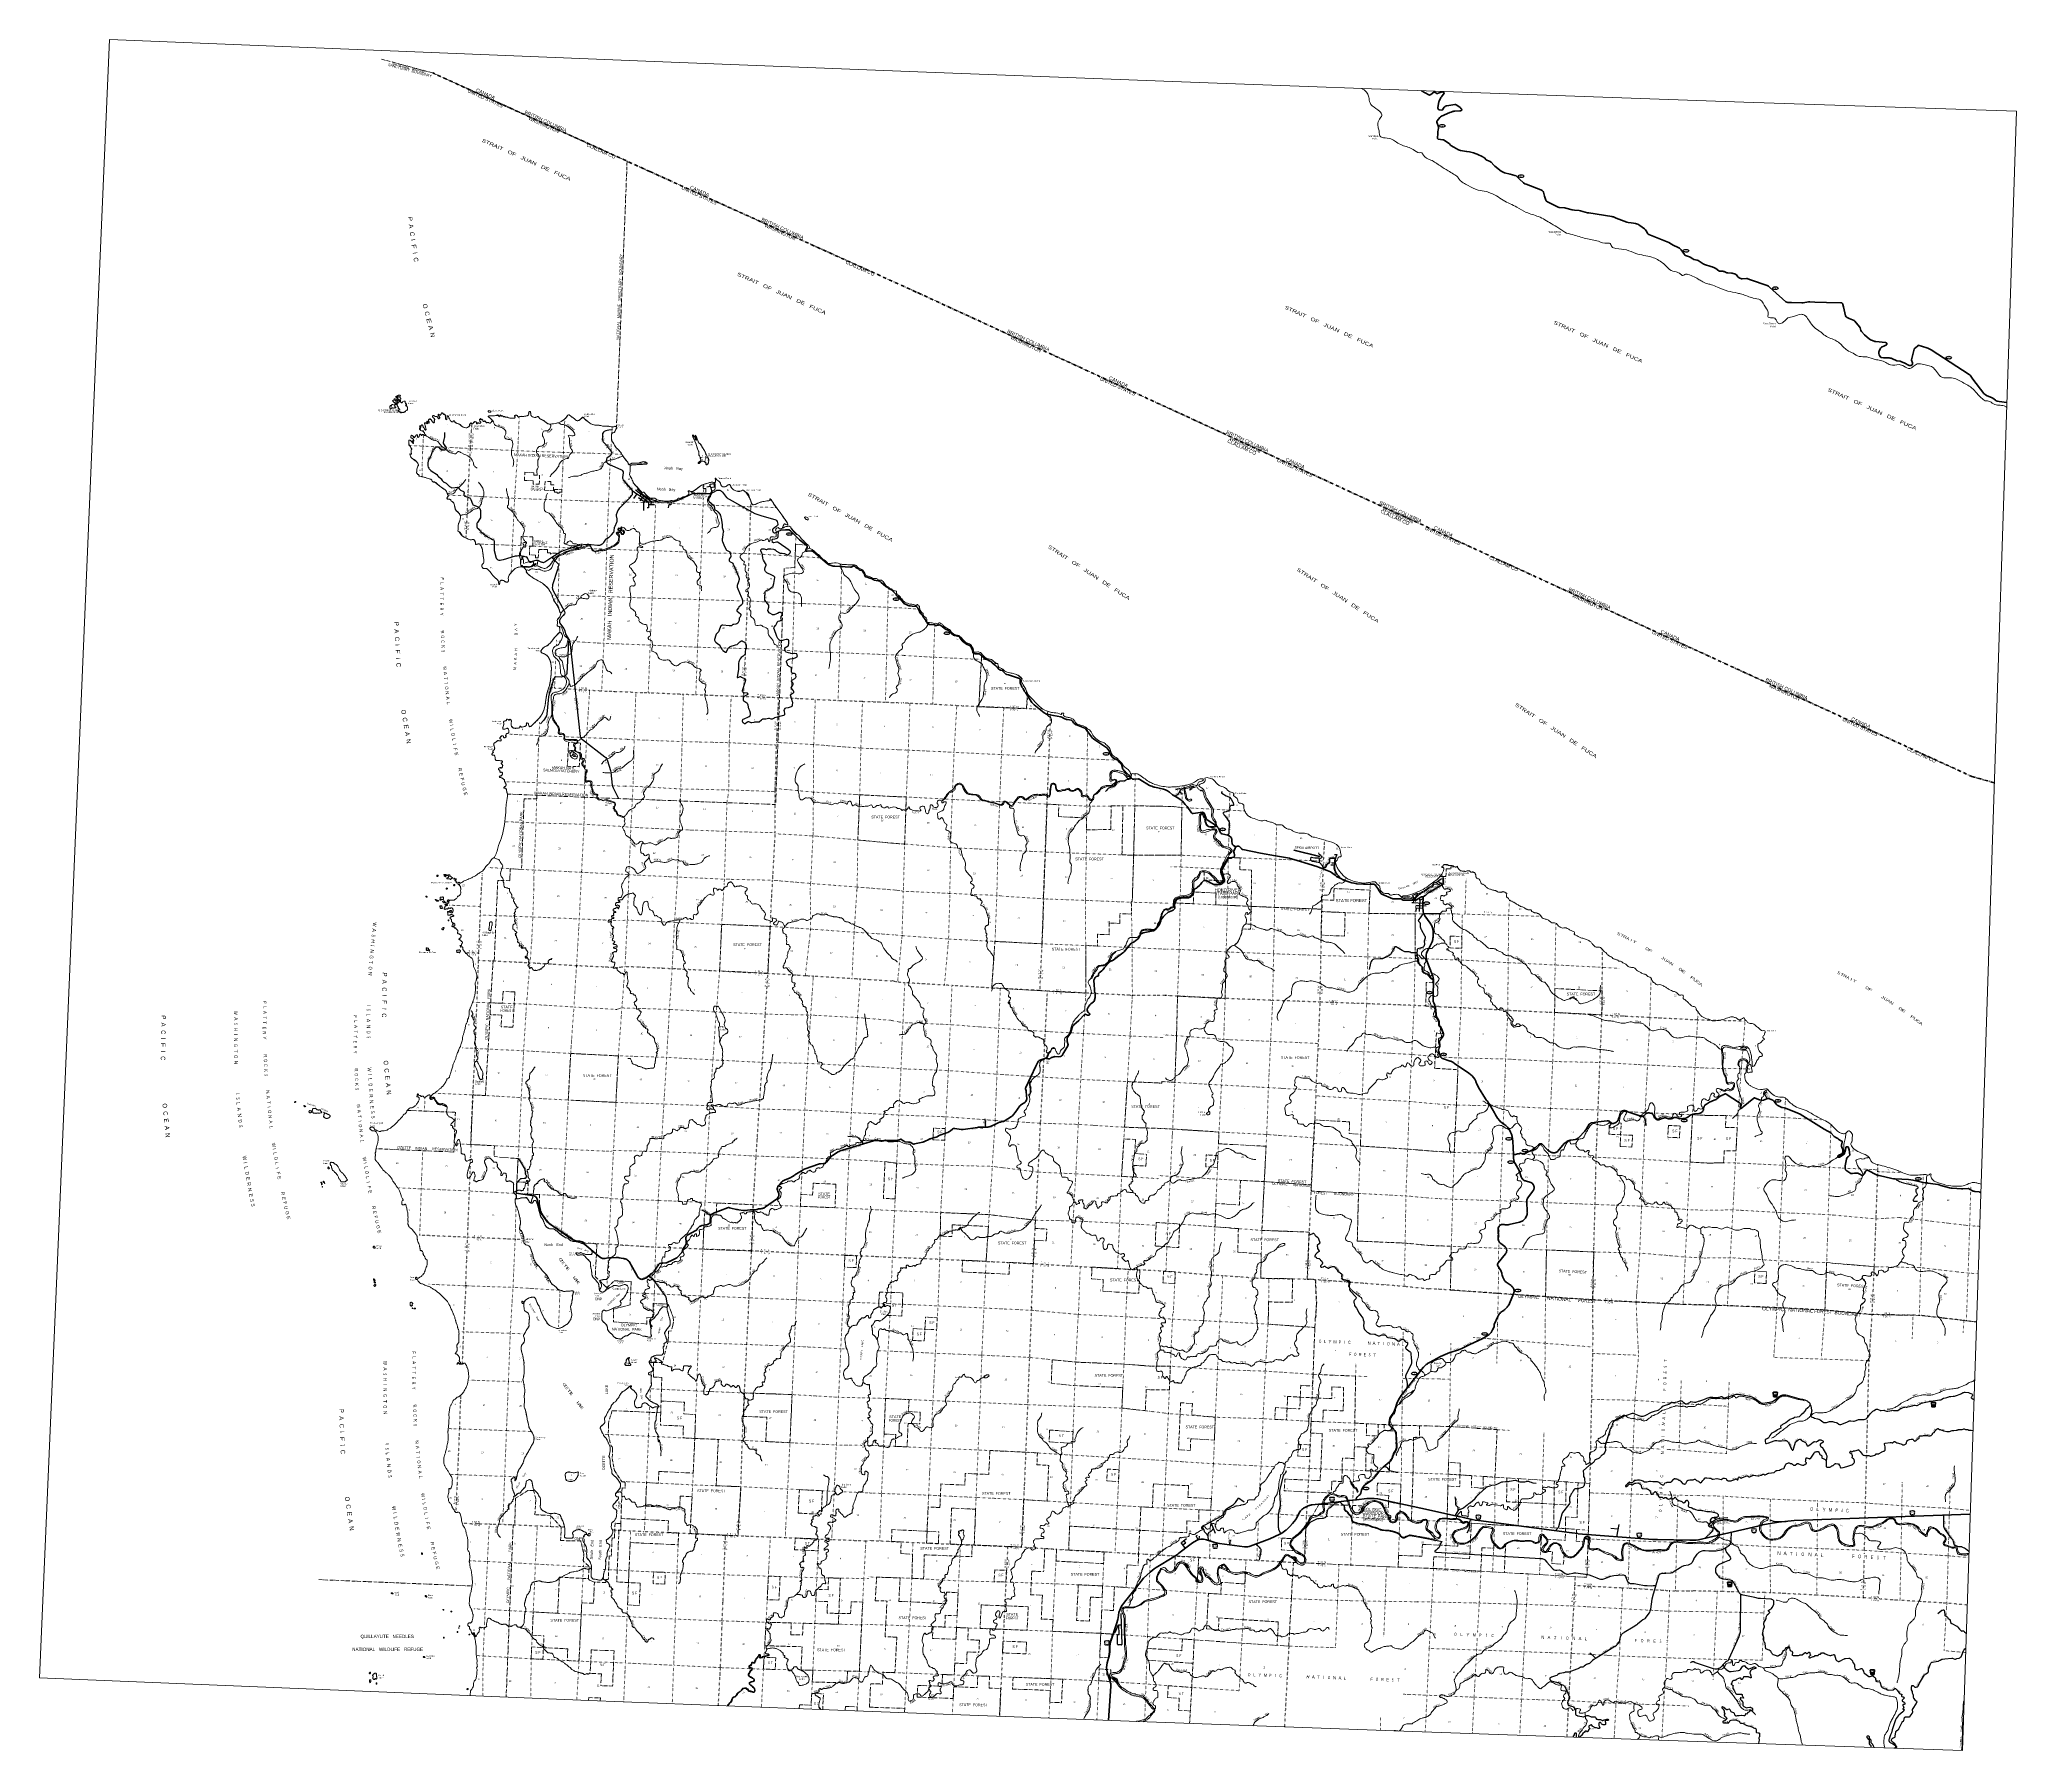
# Model space of a CAD drawing. Header units: feet. Extents: x -955330 to -733631, y 195788 to 387588.
import ezdxf
from ezdxf.enums import TextEntityAlignment as Align

# ---------------------------------------------------------------- set-up
doc = ezdxf.new("R2010")
doc.units = ezdxf.units.FT
doc.header["$LTSCALE"] = 80
doc.header["$PDMODE"] = 32
doc.header["$PDSIZE"] = 40
for name, pattern in [('DASH_DOUBLE_DOT', [9.2, 5, -1.2, 0.3, -1.2, 0.3, -1.2]), ('DOT_DASHED', [7.7, 5, -1.2, 0.3, -1.2]), ('DOTTED', [1.5, 0.3, -1.2])]:
    doc.linetypes.add(name, pattern=pattern)
for name, color, linetype, lineweight in [('10', 7, 'DASH_DOUBLE_DOT', 70), ('16', 7, 'Continuous', 25), ('17', 7, 'Continuous', 25), ('20', 7, 'Continuous', 70), ('23', 7, 'Continuous', 70), ('26', 7, 'Continuous', 40), ('29', 7, 'Continuous', 25), ('30', 7, 'Continuous', 35), ('31', 7, 'Continuous', 13), ('36', 7, 'Continuous', 13), ('39', 7, 'Continuous', 13), ('4', 7, 'Continuous', 13), ('41', 7, 'Continuous', 13), ('44', 7, 'DOT_DASHED', 13), ('55', 7, 'Continuous', 13), ('57', 7, 'Continuous', 13), ('59', 7, 'Continuous', 13), ('6', 7, 'DOTTED', 25), ('61', 7, 'Continuous', 13), ('7', 7, 'DOTTED', 13)]:
    doc.layers.add(name, color=color, linetype=linetype, lineweight=lineweight)
for name, color, linetype in [('12', 7, 'Continuous'), ('27', 7, 'Continuous'), ('42', 7, 'Continuous')]:
    doc.layers.add(name, color=color, linetype=linetype)

msp = doc.modelspace()

# ---------------------------------------------------------------- hatches: boundary and pattern name
at = {"layer": '57'}
msp.add_hatch(color=256, dxfattribs=at).paths.add_polyline_path([(-808704.54, 223803.74), (-808474.09, 223832.74), (-808463.86, 223751.45), (-808694.31, 223722.45)])

# ---------------------------------------------------------------- linework, layer by layer
at = {"layer": '10', "lineweight": 60}
for p, q in [((-886888.85, 372797.11), (-911234.79, 383845)), ((-886888.93, 372794.63), (-856800.04, 359189.08))]:
    msp.add_line(p, q, dxfattribs=at)
at = {"layer": '10'}
for p, q in [((-806532.62, 336053.99), (-796537.22, 331480.04)), ((-796537.22, 331480.04), (-766352.18, 317653.51))]:
    msp.add_line(p, q, dxfattribs=at)
for points in [[(-856800.04, 359189.5), (-826686.33, 345329.71), (-806532.62, 336053.99)], [(-766352.18, 317653.51), (-738628, 304968.79), (-736077.85, 304262.05)]]:
    msp.add_lwpolyline(points, dxfattribs=at)
at = {"layer": '16'}
for p, q in [((-810636.24, 224129.89), (-810584.93, 224188.65)), ((-810393.17, 224194.62), (-810393.45, 224194.42)), ((-810201.08, 224188.74), (-810149.69, 224129.89)), ((-794208.09, 222143.43), (-794156.78, 222202.19)), ((-793965.02, 222208.16), (-793965.3, 222207.96)), ((-793772.93, 222202.28), (-793721.54, 222143.43)), ((-745548.03, 222611.48), (-745496.72, 222670.24)), ((-745304.96, 222676.21), (-745305.24, 222676.01)), ((-745112.87, 222670.33), (-745061.48, 222611.48)), ((-776178.08, 220122.43), (-776126.77, 220181.19)), ((-775935.01, 220187.16), (-775935.29, 220186.96)), ((-775742.92, 220181.28), (-775691.53, 220122.43)), ((-763307.9, 220613), (-763256.59, 220671.76)), ((-763064.83, 220677.73), (-763065.11, 220677.53)), ((-762872.74, 220671.85), (-762821.35, 220613)), ((-823735.4, 218861.19), (-823684.09, 218919.95)), ((-823492.33, 218925.92), (-823492.61, 218925.72)), ((-823300.24, 218920.04), (-823248.85, 218861.19)), ((-835881.99, 208039.6), (-835830.68, 208098.36)), ((-835638.92, 208104.33), (-835639.2, 208104.13)), ((-835446.83, 208098.45), (-835395.44, 208039.6))]:
    msp.add_line(p, q, dxfattribs=at)
for centre, radius, start, end in [((-810490.03, 223864.36), 151.42, 159.09177, 283.81923), ((-810829.22, 224019.26), 222.05, 332.97043, 29.75871), ((-810493.85, 224346.31), 182.07, 239.97227, 303.45418), ((-810292.07, 224345.81), 181.52, 236.33975, 300.08743), ((-810292.08, 224346.31), 182.07, 236.54582, 236.59441), ((-810295.91, 223864.36), 151.42, 256.18077, 20.90823), ((-809956.72, 224019.26), 222.05, 150.24129, 207.02957), ((-794061.88, 221877.9), 151.42, 159.09177, 283.81923), ((-794401.07, 222032.8), 222.05, 332.97043, 29.75871), ((-794065.7, 222359.85), 182.07, 239.97227, 303.45418), ((-793863.92, 222359.35), 181.52, 236.33975, 300.08743), ((-793863.93, 222359.85), 182.07, 236.54582, 236.59441), ((-793867.76, 221877.9), 151.42, 256.18077, 20.90823), ((-793528.57, 222032.8), 222.05, 150.24129, 207.02957), ((-745401.82, 222345.95), 151.42, 159.09177, 283.81923), ((-745741.01, 222500.85), 222.05, 332.97043, 29.75871), ((-745405.64, 222827.9), 182.07, 239.97227, 303.45418), ((-745203.86, 222827.4), 181.52, 236.33975, 300.08743), ((-745203.87, 222827.9), 182.07, 236.54582, 236.59441), ((-745207.7, 222345.95), 151.42, 256.18077, 20.90823), ((-744868.51, 222500.85), 222.05, 150.24129, 207.02957), ((-776031.87, 219856.9), 151.42, 159.09177, 283.81923), ((-776371.06, 220011.8), 222.05, 332.97043, 29.75871), ((-776035.69, 220338.85), 182.07, 239.97227, 303.45418), ((-775833.91, 220338.35), 181.52, 236.33975, 300.08743), ((-775833.92, 220338.85), 182.07, 236.54582, 236.59441), ((-775837.75, 219856.9), 151.42, 256.18077, 20.90823), ((-775498.56, 220011.8), 222.05, 150.24129, 207.02957), ((-763161.69, 220347.47), 151.42, 159.09177, 283.81923), ((-763500.88, 220502.37), 222.05, 332.97043, 29.75871), ((-763165.51, 220829.42), 182.07, 239.97227, 303.45418), ((-762963.73, 220828.92), 181.52, 236.33975, 300.08743), ((-762963.74, 220829.42), 182.07, 236.54582, 236.59441), ((-762967.57, 220347.47), 151.42, 256.18077, 20.90823), ((-762628.38, 220502.37), 222.05, 150.24129, 207.02957), ((-823589.19, 218595.66), 151.42, 159.09177, 283.81923), ((-823928.38, 218750.56), 222.05, 332.97043, 29.75871), ((-823593.01, 219077.61), 182.07, 239.97227, 303.45418), ((-823391.23, 219077.11), 181.52, 236.33975, 300.08743), ((-823391.24, 219077.61), 182.07, 236.54582, 236.59441), ((-823395.07, 218595.66), 151.42, 256.18077, 20.90823), ((-823055.88, 218750.56), 222.05, 150.24129, 207.02957), ((-835735.78, 207774.07), 151.42, 159.09177, 283.81923), ((-836074.97, 207928.97), 222.05, 332.97043, 29.75871), ((-835739.6, 208256.02), 182.07, 239.97227, 303.45418), ((-835537.82, 208255.52), 181.52, 236.33975, 300.08743), ((-835537.83, 208256.02), 182.07, 236.54582, 236.59441), ((-835541.66, 207774.07), 151.42, 256.18077, 20.90823), ((-835202.47, 207928.97), 222.05, 150.24129, 207.02957)]:
    msp.add_arc(centre, radius, start, end, dxfattribs=at)
for centre, major_axis, start_param, end_param in [((-810434.69, 223665.54), (-19.56, 51.67), 4.958777693, 6.283185307), ((-810351.24, 223665.54), (19.56, 51.67), 0, 1.326375425), ((-794006.54, 221679.08), (-19.56, 51.67), 4.958777693, 6.283185307), ((-793923.09, 221679.08), (19.56, 51.67), 0, 1.326375425), ((-745346.48, 222147.13), (-19.56, 51.67), 4.958777693, 6.283185307), ((-745263.03, 222147.13), (19.56, 51.67), 0, 1.326375425), ((-775976.53, 219658.08), (-19.56, 51.67), 4.958777693, 6.283185307), ((-775893.08, 219658.08), (19.56, 51.67), 0, 1.326375425), ((-763106.35, 220148.65), (-19.56, 51.67), 4.958777693, 6.283185307), ((-763022.9, 220148.65), (19.56, 51.67), 0, 1.326375425), ((-823533.85, 218396.84), (-19.56, 51.67), 4.958777693, 6.283185307), ((-823450.4, 218396.84), (19.56, 51.67), 0, 1.326375425), ((-835680.44, 207575.25), (-19.56, 51.67), 4.958777693, 6.283185307), ((-835596.99, 207575.25), (19.56, 51.67), 0, 1.326375425)]:
    msp.add_ellipse(centre, major_axis=major_axis, ratio=0.929097, start_param=start_param, end_param=end_param, dxfattribs=at)
at = {"layer": '17'}
for centre, major_axis in [((-798025.64, 377908.76), (309.24, -1)), ((-789181.22, 372282.52), (309.24, -1)), ((-770697.57, 363914.8), (309.24, -1)), ((-760674.1, 359711.4), (309.24, -1)), ((-741222.75, 351923.57), (309.24, -1)), ((-871259.63, 332152.02), (309.24, -1)), ((-859261.14, 324860.43), (309.24, -1)), ((-853563.29, 321029.04), (309.24, -1)), ((-835719.65, 307524.84), (309.24, -1)), ((-822654.31, 299046.83), (309.24, -1)), ((-799769.91, 290775.41), (309.24, -1)), ((-799452.6, 280737.92), (309.24, -1)), ((-797879.54, 273824.01), (-309.24, 1)), ((-760382.83, 268620.11), (309.24, -1)), ((-770891.31, 266413.45), (-309.24, 1)), ((-790559.21, 264355.79), (-309.24, 1)), ((-790347.2, 261741.46), (-309.24, 1)), ((-788739.6, 263029.75), (-309.24, 1)), ((-744642.07, 259874.02), (309.24, -1)), ((-789553.36, 247352.07), (-309.24, 1)), ((-793265.42, 242479.24), (-309.24, 1)), ((-801161.61, 238037.84), (-309.24, 1)), ((-806562.81, 225151.29), (-309.24, 1))]:
    msp.add_ellipse(centre, major_axis=major_axis, ratio=0.500121, dxfattribs=at)
at = {"layer": '20'}
for points in [[(-800419.7, 222967.12), (-805258.96, 223985.59), (-805660.86, 224039.46), (-806066.18, 224051.03), (-806470.5, 224020.16), (-806475.66, 224019.49), (-807627.5, 223888.13), (-807681.02, 223882.03)], [(-831524.67, 215113.87), (-830789.82, 215786.1), (-830342.75, 216132.89), (-830116.1, 216282.12), (-828140.31, 217510.16), (-827909.75, 217651.26), (-827669.29, 217805.1), (-827556.12, 217890.69), (-826172.08, 218938.84), (-825921.04, 219120.73), (-825760.14, 219229.45), (-825588.75, 219320.76), (-825573.52, 219327.79), (-825423.69, 219389.94), (-825268.18, 219436.09), (-825108.69, 219465.73), (-824946.99, 219478.54), (-824784.83, 219474.38), (-824623.99, 219453.28), (-824466.24, 219415.49), (-824336.49, 219370.79), (-823753.99, 219168.87), (-823638.15, 219132.69), (-823379.27, 219063.05), (-823011.13, 218998.75), (-820211.53, 218630.55), (-820124.73, 218619.85), (-819979.27, 218614.18), (-819834.02, 218623.75), (-819690.56, 218648.45), (-819550.47, 218688.01), (-817371.85, 219515.78), (-816232.79, 220020.65), (-816031.78, 220129.54), (-815555.95, 220468.96), (-815546.54, 220476.45), (-815298.76, 220712.96), (-815114, 220889.31), (-814817.84, 221211.64), (-814625.73, 221439.9), (-814458.54, 221687), (-814374.03, 221837.27), (-813985.82, 222551.3), (-813921.13, 222645.7), (-813846.92, 222732.81), (-813764.02, 222811.7), (-813673.33, 222881.48), (-813579.94, 222939.15), (-813050.94, 223193.34), (-812962.78, 223229.96), (-812927.87, 223246.35), (-812852.45, 223274.86), (-812774.47, 223295.33), (-812694.77, 223307.53), (-812627.86, 223317.89), (-811552.35, 223440.54), (-811190.08, 223481.86), (-811163.86, 223484.85), (-808459.6, 223793.24), (-807768.87, 223872.01), (-807681.02, 223882.03)], [(-769734.14, 219345.63), (-770276.66, 219345.48), (-773884.32, 219433.61), (-774451.58, 219452.77), (-774895.84, 219478.75), (-782787.47, 220089.6), (-782810.88, 220091.44), (-782837.47, 220094.65), (-783464.07, 220170.28), (-783504.33, 220176.45), (-793946.47, 221560.71), (-794325.41, 221619.24), (-794338.04, 221621.44), (-794995.96, 221752.29), (-796112.92, 222002.55), (-796553.38, 222101.23), (-800419.7, 222967.34)], [(-769734.14, 219345.63), (-769545.42, 219364.41), (-769288.66, 219413.5), (-767192.23, 219895.61), (-766863.79, 219971.14), (-762160.83, 221052.66), (-762114.51, 221063.31), (-761648.25, 221159.86), (-761484.16, 221191.19), (-760331.93, 221382.51), (-758545.93, 221564.5), (-738824.7, 222289.77)], [(-835437.72, 199154.53), (-835181.65, 202991.06), (-835183.54, 203118.31), (-835198.72, 203244.66), (-835227.03, 203368.74), (-835256.79, 203459.75), (-835307, 203614.95), (-835542.82, 204305.38), (-835610.23, 204561.07), (-835650.54, 204822.39), (-835663.31, 205086.5), (-835648.41, 205350.5), (-835605.99, 205611.5), (-835539.63, 205857.13), (-835398.61, 206246.27), (-835389.56, 206271.24), (-835382.87, 206296.27), (-835378.51, 206312.59), (-835326, 206571.27), (-835300.81, 206834.02), (-835303.23, 207097.96), (-835310.58, 207222.44), (-835305.77, 207484.93), (-835273.2, 207719.13), (-835216.32, 207948.63), (-835186.99, 208038.28), (-834538.41, 209994.09), (-834418.48, 210452.99), (-834347.17, 210921.92), (-834344.13, 210953.82), (-834282.4, 211244.73), (-834190.6, 211527.59), (-834069.74, 211799.31), (-833921.14, 212056.9), (-833746.43, 212297.55), (-833741.91, 212303.11), (-833657, 212407.95), (-832320.44, 214104.29), (-831524.67, 215113.87)]]:
    msp.add_lwpolyline(points, dxfattribs=at)
at = {"layer": '23'}
for p, q in [((-828630.11, 303227.95), (-828262.36, 302913.47)), ((-767243.47, 268836.68), (-766856.13, 269132.05))]:
    msp.add_line(p, q, dxfattribs=at)
for points in [[(-800342.24, 381856.77), (-799547.54, 381386.01), (-799515.75, 381375.44), (-799487.86, 381371.54), (-799458.87, 381372.09), (-799427.63, 381377.12), (-799374.09, 381396.09), (-799318.8, 381429.44), (-798956.93, 381695.15), (-798935.75, 381707.98), (-798921.95, 381711.71), (-798903.4, 381710.22), (-798881.08, 381701.85), (-798756.4, 381630.88), (-798637.93, 381538.92), (-798617.86, 381528.88), (-798605.59, 381527.77), (-798584.4, 381528.88), (-798564.31, 381534.46), (-798370.23, 381602.14), (-798045.54, 381743.59), (-797996.57, 381748.17), (-797963.11, 381735.89), (-797822.3, 381627.32), (-797806.96, 381593.05), (-797811.42, 381565.15), (-798123.75, 381182.24), (-798177.27, 381087.54), (-798380.27, 380675.77), (-798395.89, 380628.9), (-798404.89, 380593.48), (-798510.05, 379982.47), (-798502.96, 379885.7), (-798476.19, 379818.74), (-798440.5, 379751.79), (-798401.29, 379718.27), (-798324.49, 379693.76), (-798066.15, 379674.28), (-798032.26, 379680.37), (-798007.72, 379702.69), (-797872.81, 379912.34), (-797811.41, 379990.59), (-797699.87, 380086.56), (-797608.4, 380142.36), (-797566.02, 380157.98), (-797510.45, 380170.43), (-796615.7, 380305.28), (-796546.51, 380300.58), (-796481.85, 380278.5), (-796290.5, 380158.05), (-796027.52, 379973.24), (-795897.38, 379836.6), (-795839.38, 379777.45), (-795814.84, 379737.28), (-795809.47, 379705.67), (-795828.23, 379668.09), (-795857.23, 379641.31), (-795890.69, 379621.22), (-795959.84, 379594.44), (-796066.32, 379578.96), (-796606.78, 379558.73), (-796715.43, 379548.49), (-796798.62, 379535.3), (-796872.24, 379517.45), (-797039.55, 379466.11), (-797191.45, 379411.71), (-798114.77, 378994.21), (-798212.96, 378932.71), (-798288.8, 378856.82), (-798601.12, 378477.41), (-798627.89, 378414.92), (-798633.63, 378345.47), (-798462.81, 377805.63), (-798452.64, 377734.06), (-798449.42, 377640.47), (-798485.11, 377426.21), (-798502.16, 377272.79), (-798511.11, 377012.22), (-798551.93, 376559.1), (-798545.35, 376505.57), (-798529.73, 376473.21), (-798502.96, 376447.55), (-798480.31, 376439.09), (-797945.26, 376356.04), (-797894.67, 376336.89), (-797260.29, 375938.68), (-797206.86, 375888.47), (-797098.49, 375748.58), (-797050.7, 375707.69), (-796735.49, 375535.44), (-796200.77, 375218.92), (-796074.73, 375170.07), (-795973.23, 375143.04), (-795296.3, 375045.1), (-794980.63, 374985.61)], [(-794980.63, 374985.61), (-794537.64, 374886.77), (-794412.88, 374849.78), (-794348.39, 374821.62), (-794121.76, 374729.58), (-793489.16, 374437.13), (-793384.74, 374384.01), (-793345.45, 374359.74), (-793300.21, 374320.8), (-793097.65, 374111.1), (-793063.58, 374081.2), (-793021.99, 374054.62), (-792660.23, 373901.7), (-792596.87, 373868.54), (-792550.66, 373832.72), (-792238.08, 373490.14), (-792144.02, 373405.09), (-791412.87, 372845.05), (-791252.19, 372744), (-791118.18, 372674.65), (-791033.81, 372646.12), (-790427.12, 372481.52), (-789875.16, 372355.66), (-789753.41, 372314.59), (-789653.36, 372240.09), (-789355.82, 371920.78), (-788909.39, 371521.2), (-788752.22, 371418.49), (-788622.89, 371359.39), (-786954.93, 370748.14), (-786834.6, 370672.88), (-786769.91, 370617.4), (-786709.84, 370557.3), (-786678.98, 370476.78), (-786542.52, 370049.8), (-786400.24, 369584.15), (-786363.27, 369514.8), (-786327.16, 369476.52), (-786206.16, 369399.23), (-785981.33, 369287.18), (-785018.59, 368809.78), (-784916.68, 368777.35), (-784281.7, 368704.66), (-784159.1, 368684.96), (-783441.3, 368506.62), (-783207.19, 368463.06), (-782671.17, 368407.58), (-782522.92, 368381.89), (-781741.45, 368177.45), (-781585.26, 368146.38), (-778996.41, 367752.91), (-778909.76, 367730.31), (-778826.59, 367702.57), (-778507.86, 367567.08), (-777315.54, 367111.93), (-777186.17, 367080.76), (-776839.74, 367044.76), (-776590.08, 367011.42), (-776354.41, 366969.81), (-776234.27, 366932.83), (-776081.78, 366881.97), (-775966.69, 366820.26), (-775859.97, 366752.53), (-775336.53, 366359.27), (-775217.67, 366246.3), (-775162.21, 366153.84), (-775025.29, 365892.45), (-774954.27, 365811.73), (-774875.72, 365747.01), (-774664.7, 365643.49), (-772818.58, 364929.22), (-772629.96, 364831.65), (-772317.01, 364633.14), (-772112.42, 364526.53), (-771565.55, 364286.18), (-771437.77, 364216.78), (-771345.35, 364138.19), (-771231.24, 364004.35), (-770874.02, 363481.72), (-770809.33, 363417), (-770757.32, 363388.32), (-770291.78, 363232.08), (-770218.8, 363192.31), (-769923.52, 362996.28), (-769806.59, 362945.45), (-769433.26, 362861.05), (-769344.5, 362816.01), (-769228.12, 362727.26), (-768768.15, 362441.08), (-768605.16, 362372.19), (-767890.02, 362144.52)], [(-767890.02, 362144.52), (-767756.41, 362101.98), (-767482.81, 362008.04), (-767357.52, 361937.63), (-767008.1, 361662.23), (-766960.12, 361635.98), (-766909.29, 361625.58), (-766556.85, 361612.8), (-766486.48, 361603.62), (-766419.48, 361583.97), (-766100.96, 361453.43), (-766012.83, 361434.88), (-765592.33, 361402.52), (-765524.34, 361391.21), (-765155.66, 361298.5), (-765121, 361284.63), (-765092.44, 361266.45), (-765044.76, 361224.53), (-764861.37, 360988.61)], [(-764861.37, 360988.61), (-764729.2, 360885.2), (-764643.78, 360833.24), (-764539.9, 360797.43), (-764466.02, 360782.43), (-764401.62, 360776.93), (-763903.94, 360794.14), (-763847.34, 360787.05), (-763773.47, 360763.95), (-763462.76, 360643.99), (-761597.66, 360023.09), (-761501.91, 359978.7), (-761441.89, 359932.5), (-761285.71, 359792.64), (-760968.34, 359477.37), (-759480.4, 358200.56), (-759391.94, 358149.52), (-759271.9, 358126.43), (-758852.29, 358094.93), (-757707.57, 358065.11), (-757545.14, 358071), (-756935.7, 358168), (-756793.66, 358178.4), (-756246.99, 358151.66), (-754934.58, 358099.31), (-753318.02, 358070.63), (-753232.87, 358057.15), (-753182.08, 358024.81), (-753119.97, 357954), (-753094.36, 357895.48), (-753038.83, 357629.71), (-752788.17, 356622.76), (-752738.85, 356521.29), (-752628.05, 356433.52), (-752402.89, 356322.15), (-751838.54, 356087.09), (-751748.03, 356020.99), (-751223, 355385.67), (-751155.22, 355262.57), (-751076.73, 354953.08), (-751022.54, 354862.76), (-750673.62, 354487.2), (-750378.97, 354226.23)], [(-750378.97, 354226.23), (-750167.22, 354038.68), (-750005.59, 353939.17), (-749779.35, 353846.79), (-749525.42, 353754.41), (-749386.14, 353733.3), (-748336.38, 353638.96), (-748271.89, 353621.61), (-748232.66, 353604.28), (-748179.81, 353540.63), (-748154.16, 353464.56), (-748151.85, 353432.22), (-748163.4, 353410.28), (-748202.34, 353380.6), (-748434.05, 353261.41), (-748768.23, 353086.94), (-748828.25, 353045.37), (-748873.42, 352988.38), (-749026.77, 352671.22), (-749047.13, 352604.92), (-749056.79, 352507.24), (-749049.86, 352402.15), (-749019.85, 352248.57), (-748994.83, 352180.05), (-748932.13, 352049.94), (-748883.63, 351990.15), (-748837.48, 351962.18), (-748747.44, 351939.08), (-748549.14, 351919.73), (-747893.3, 351890.58), (-747792.4, 351877.5), (-747680.91, 351852.47), (-747525.83, 351792.42), (-747106.09, 351598.42), (-747036.27, 351581.41), (-746674.4, 351529.13), (-746600.8, 351507.61), (-746519.73, 351474.86), (-746235.95, 351343.09), (-745673.66, 351045.02), (-745612.49, 351030.26), (-745557.09, 351030.26), (-745501.68, 351039.5), (-745454.27, 351054.61), (-745370.1, 351094.93), (-745324.74, 351143.36), (-745307.77, 351175.76), (-745298.53, 351221.95), (-745296.22, 351282), (-745301.3, 351328.75), (-745399.58, 351645.15), (-745400.11, 351693.11), (-745312.43, 351963.81), (-745111.68, 352871.04), (-745088.46, 352917.18), (-745053.83, 352961.06), (-744953.91, 353043.48), (-744707.56, 353270.55), (-744649.77, 353304.1), (-744594.44, 353319.05), (-744527.49, 353302.88), (-744299.05, 353216.21), (-743565.46, 352997.04), (-743405.56, 352931.04), (-743193.1, 352806.88), (-738935.75, 350041.14), (-738830.08, 349951.69), (-738751.59, 349857), (-738507.49, 349527.53), (-737300.84, 347921.63), (-737117.17, 347773.77), (-736906.24, 347646.09), (-736807.83, 347598.24), (-736357.77, 347433.11), (-736272.25, 347385.76), (-736119.45, 347264.36), (-735976.76, 347150.18), (-735889.04, 347099.37), (-735797.88, 347067.43), (-735555.05, 347025.46), (-734709.06, 346912.63)], [(-871661.63, 332622.46), (-871282.14, 332619.48), (-871244.47, 332613.95), (-871228.02, 332608.81), (-871210.29, 332598.42), (-871106.97, 332505.33), (-870121.47, 331493.46), (-869369.81, 330897.34), (-869255.28, 330781.57), (-869238.37, 330751.65), (-869233.23, 330722.85), (-869231.17, 330699.19), (-869239.54, 330669.72), (-869295.81, 330574.9), (-869375.22, 330456.74), (-869383.31, 330434.84), (-869390.51, 330399.86), (-869393.59, 330366.95), (-869392.56, 330326.83), (-869381.55, 330246.69), (-869372.01, 330230.14), (-869362.75, 330222.94), (-869348.36, 330217.79), (-869336.31, 330216.58), (-869247.28, 330221.12), (-868763.29, 330256.45), (-868737.21, 330256.38), (-868720.76, 330251.24), (-868683.38, 330235.07), (-868578.9, 330182.32), (-868563.48, 330174.09), (-868534.69, 330150.43), (-866955.52, 328799.33), (-866863.17, 328739.16), (-866774.76, 328687.73), (-866680.18, 328648.64), (-866569.16, 328613.66), (-866433.46, 328582.81), (-866346.9, 328566.82), (-866143.6, 328550.63), (-864379.12, 328441.96), (-864333.26, 328441.88), (-864310.33, 328445.29), (-864250.5, 328477.28), (-864028.04, 328587.73), (-864008.93, 328592.58), (-863987.85, 328592.06), (-863969.86, 328587.44), (-863951.67, 328578.62), (-863895.78, 328511.69), (-863822.22, 328431.92), (-863802.3, 328419.77), (-863713.35, 328377.03), (-863505.52, 328271.69), (-863489.78, 328260.33), (-863482.59, 328250.04), (-863461.4, 328213.32), (-863385.95, 328130.72), (-863366.31, 328116.51), (-863268.33, 328092.39), (-863084.15, 328052.7), (-863050.82, 328029.91), (-863027.85, 327995.87), (-862987.19, 327901.23), (-862851.36, 327711.81), (-862837, 327686.35), (-862822.61, 327651.37), (-862811.35, 327601.02), (-862795.44, 327493.22), (-862787.15, 327462.62), (-862775.32, 327441.53), (-862757.34, 327421.47), (-862744.22, 327410.29), (-862684.85, 327373.64), (-862661.73, 327359.76), (-862633.74, 327345.23), (-862229.79, 327195.69), (-861968.34, 327118.55), (-861930.82, 327103.62), (-861857.54, 327061.56), (-861774.56, 327015.16), (-861732.86, 326997.96), (-861291.27, 326895.01)], [(-861291.27, 326895.01), (-861136.67, 326858.96), (-861107.89, 326851.09), (-861082.7, 326841.32), (-861057.52, 326827.44), (-861033.52, 326812.39), (-860929.89, 326727.38), (-860470.33, 326300.61), (-860417.33, 326272.24), (-860353.48, 326243.39), (-860279.58, 326194.06), (-860255.41, 326170.73), (-860117.15, 326058.28), (-860071.92, 326025.37), (-860041.08, 326006.85), (-859923.89, 325955.42), (-859772.01, 325886.59), (-859719.34, 325840), (-859313.82, 325425.5), (-859277.27, 325376.3), (-859248.32, 325295.5), (-859215.59, 325254.91), (-859145.08, 325200.39), (-858983.7, 325094.88), (-858928.77, 325048.17), (-858815.54, 324906.2), (-858604.3, 324632.89), (-858450.49, 324438.71), (-858391.11, 324384.7), (-858311.53, 324328.03), (-858259.53, 324294.18), (-858146.67, 324242.61)], [(-858146.67, 324242.61), (-857904, 324150.87), (-857801.46, 324118.94), (-857740.42, 324104.01), (-857694.05, 324096.74), (-857464.9, 324069.87)], [(-857464.9, 324069.87), (-857018.84, 324017.57), (-856988.21, 324009.67), (-856953.62, 323988.63), (-856904.42, 323944.7), (-856876.98, 323916.02), (-856848.49, 323879.37), (-856817.29, 323831.86), (-856795.58, 323787.07), (-856777.16, 323738.55)], [(-856777.16, 323738.55), (-856582.6, 323298.53), (-856551.4, 323256.35), (-856508.92, 323215.02), (-856377.23, 323117.27), (-856353.35, 323093.46), (-856337.07, 323069.03), (-856306.22, 323015.68), (-856242.11, 322874.93), (-856223.72, 322840.93), (-856195.99, 322812.49), (-856147.44, 322773.49), (-856112.56, 322737.16), (-856000.88, 322584.28), (-855978.27, 322541.7), (-855925.36, 322395.1), (-855906.31, 322352.51), (-855887.38, 322325.88), (-855832.04, 322257.04)], [(-855832.04, 322257.04), (-855705.71, 322094.65), (-855688.64, 322078.16), (-855669.65, 322065.94), (-855643.88, 322056.44), (-855624.54, 322051.28), (-855510.31, 322028.93), (-854945.59, 321963.89), (-854913.38, 321955.33), (-854888.97, 321944.47), (-854830.64, 321911.89), (-854800.79, 321901.03), (-854775.02, 321898.32), (-854715.49, 321909.03), (-854534.23, 321954.96), (-854491.84, 321963.82), (-854469.46, 321965.18), (-854446.06, 321964.15), (-854392.86, 321957.88), (-854353.14, 321952.61), (-854339.23, 321948.89), (-854323.63, 321943.46), (-854310.04, 321936.05)], [(-854310.04, 321936.05), (-854296.84, 321928.86), (-854257.56, 321904.46), (-853723.25, 321499.06), (-853658.25, 321462.95), (-853618.91, 321441.23), (-853407.5, 321340.36)], [(-853407.5, 321340.36), (-853342.62, 321309.4), (-853316.4, 321290.57), (-853302.84, 321276.99), (-853272.46, 321240.16), (-853146.54, 321094.13), (-853068.62, 321016.53), (-852824.67, 320825.66), (-852800.25, 320809.37), (-852777.82, 320797.82), (-852671.81, 320771.73), (-852245.87, 320663.25), (-852224.4, 320653.95), (-852209.48, 320641.74), (-852179.64, 320611.87), (-852084.69, 320487.65), (-851855.18, 320192.37), (-851832.37, 320168.01), (-851812.03, 320149.01), (-851380.53, 319811.37), (-851354.87, 319793.38), (-851327.74, 319778.45), (-851190.03, 319721.58), (-850969.59, 319622.62), (-850941.81, 319608.1), (-850922.82, 319586.38), (-850902.47, 319555.16), (-850865.48, 319487.49), (-850767.51, 319288.44), (-850717.31, 319177.14), (-850706.6, 319136.19), (-850659.68, 318869.79), (-850649.49, 318833.72), (-850636.59, 318808.61), (-850619.64, 318791.64), (-850598.46, 318776.64), (-850555.89, 318759.07), (-850534.18, 318752.28), (-850479.92, 318744.13), (-850440.33, 318740.57), (-849960.24, 318735.18), (-849939.34, 318731.24), (-849924.42, 318723.1), (-849911.18, 318712.59), (-849897.05, 318696.51), (-849833.38, 318615.39), (-849815.55, 318597.89), (-849617.93, 318433.77), (-849542.91, 318383.9)], [(-849542.91, 318383.9), (-849495.74, 318352.54), (-849482.86, 318336.94), (-849476.76, 318326.08), (-849438.69, 318255.49), (-849416.05, 318223.26), (-849399.77, 318207.65), (-849380.34, 318194.77), (-849257.05, 318143.8), (-848998.68, 318033.36), (-848980.26, 318024.07), (-848964.66, 318012.53), (-848930.75, 317980.63), (-848918.54, 317971.81), (-848906.29, 317965.33), (-848790.7, 317924.75), (-848642.87, 317882.99), (-848624.51, 317875.1), (-848610.94, 317864.92), (-848577.03, 317830.31), (-848500.98, 317732.34), (-848280.58, 317520.23), (-848072.1, 317369.17), (-847949.71, 317237.42), (-847701.18, 316965.69), (-847679, 316948.71), (-847653.23, 316936.49), (-847574.01, 316910.54), (-847336.51, 316837.22), (-847311.38, 316822.47), (-847292.39, 316796.68), (-847225.92, 316711.16), (-847008.4, 316477.73), (-846967.5, 316447.16), (-846940.37, 316430.87), (-846890.17, 316407.79), (-846853.55, 316395.58), (-846685.83, 316356.86), (-845439.22, 315949.74), (-845414.91, 315938.82), (-845395.92, 315919.81), (-845372.86, 315881.81), (-845363.36, 315853.3), (-845357.93, 315827.51), (-845352.9, 315768.78), (-845353.38, 315643.53), (-845357.12, 315427.47), (-845353.19, 315397.9), (-845340.3, 315360.57), (-845301.31, 315296.12), (-845202.61, 315122.8), (-845168.69, 315035.48), (-845154.35, 315005.87), (-845128, 314963.54), (-845058.08, 314877.09), (-845035.75, 314838.66), (-844921.86, 314569.04), (-844912.99, 314552.94), (-844899.42, 314531.22), (-844777.31, 314379.91), (-844032.56, 313261.67), (-843974.25, 313187.39), (-843918.01, 313136.27), (-843770.99, 313015.74), (-842661.3, 312112.51), (-842578.34, 312056.68), (-842486.1, 312005.1), (-842423.7, 311972.53), (-842350.44, 311950.81), (-842322.19, 311946.59), (-842029.33, 311897.52), (-840787.05, 311650.18), (-840681.86, 311619.61), (-840576.11, 311567.73), (-840356.25, 311452.62), (-840223.34, 311388.85), (-840158.23, 311367.13), (-840091.33, 311356.08), (-839837.9, 311332.7), (-839649.47, 311297.54), (-839596.61, 311280.26), (-839558.62, 311255.82), (-839523.35, 311228.68), (-839497.84, 311193.01), (-839413.6, 311066.68), (-839359.85, 310989.97), (-839291.49, 310926.86), (-839185.57, 310841.82), (-839147.59, 310814.67), (-839087.9, 310779.38), (-839039.06, 310754.95), (-838122.23, 310389.2), (-838077.26, 310368.1), (-838046.06, 310339.59), (-838000.91, 310283.75), (-837885.21, 310134.05), (-837342.45, 309403.04)], [(-837342.45, 309403.04), (-837235.89, 309279.95), (-837141.23, 309195.31), (-836967.59, 309067.71), (-835657.47, 308167.69), (-835480.79, 308003.5), (-835415.68, 307900.34), (-835392.83, 307838.8), (-835288.62, 307594.56), (-835214.9, 307438.82), (-835087.39, 307208.07), (-835043.98, 307153.77), (-834993.38, 307106.95), (-834823.47, 307005.79), (-834565.68, 306879.2), (-834471.51, 306825.28), (-834387, 306741.35), (-834264.19, 306565.13), (-834126.04, 306422.7), (-834011.27, 306303.34), (-833975, 306247.03), (-833947.87, 306187.31), (-833828.49, 305807.24), (-833770.27, 305710.63), (-833682.84, 305616.52), (-833549.57, 305506.59), (-832854.14, 304755.87), (-832829.88, 304733.59), (-832806.7, 304716.72), (-832777.19, 304699.85), (-832743.53, 304689.2), (-832708.7, 304681.93), (-832671.34, 304676.52), (-832606.85, 304674.11), (-832143.73, 304701.68), (-832041.16, 304691.88), (-831976.78, 304673.81), (-831925.8, 304645.24), (-830837.91, 303977.2), (-830730.09, 303925.87), (-830611.42, 303878.02), (-830456.07, 303828.14), (-830339.95, 303795.38), (-830263.44, 303776.56), (-829274.59, 303566.61), (-829155.12, 303528.15), (-829043.64, 303479.39), (-828839.4, 303378.99), (-828764.43, 303332.68), (-828672.01, 303263.78), (-828630.11, 303227.95)], [(-828262.36, 302913.47), (-827943.99, 302717.83), (-827753.66, 302600.84), (-827344.08, 302347.7), (-827231.2, 302261.2), (-827167.48, 302198.53), (-826840.05, 301819.86), (-826638.7, 301595.38), (-826154.2, 300894.1), (-826109.75, 300862.7), (-826068.49, 300841.8), (-826006.59, 300829.4), (-825955.81, 300827.36), (-824900.31, 300959.27), (-824863.51, 300960.93), (-824825.24, 300949.27), (-824770.12, 300912.12), (-824727.07, 300851.04), (-824689.98, 300781.1), (-824494.52, 300255.56), (-824460.85, 300201.74), (-824421.62, 300167.14), (-824258.5, 300050.59), (-823356.82, 299433.7), (-823333.62, 299416.04), (-823306.22, 299393.9), (-823278.82, 299367.54), (-823218.29, 299297.44), (-823169.69, 299232.78), (-823128.15, 299162.18), (-822889.6, 298674.16), (-822852.39, 298616.79), (-822806.97, 298580.14), (-822752.61, 298562.18), (-822088.18, 298396.91), (-822009.97, 298365.37), (-821934.43, 298316.93), (-821705.48, 298123.96), (-821662.22, 298080.67), (-821643.42, 298036.04), (-821623.95, 297959.13), (-821619.89, 297898.1), (-821622.03, 297685.9), (-821600.36, 297452.99), (-821575.7, 297391.41), (-821542.42, 297338.13), (-821468.87, 297266.34), (-821319.62, 297162.2), (-821257.9, 297133.35), (-821239.45, 297125.02), (-821207.98, 297116.7), (-821180.61, 297114.9), (-821168.65, 297115.85)], [(-821168.65, 297115.85), (-821158.07, 297116.7), (-821091.34, 297132.76)], [(-821091.34, 297132.76), (-820996.94, 297159.6), (-820980.18, 297162.74), (-820956.74, 297164.98), (-820920.41, 297163.66), (-820883.53, 297158.32), (-820842.27, 297148.94), (-820808.65, 297136.68), (-820770.55, 297120.42), (-820742.1, 297103.38), (-820675.54, 297046.78), (-820632.98, 296998.49), (-820585.7, 296930.23), (-820560.39, 296893.91), (-820530.78, 296858.64), (-820487.52, 296828.67), (-820427.62, 296805.36), (-820392.88, 296795.45), (-818391.9, 296384.37), (-816707.36, 296088.96), (-815163.14, 295816.43), (-815076.62, 295789.79), (-814918.88, 295744.91), (-813904.33, 295432.96), (-812101.66, 294886.48), (-811909.48, 294811.78), (-811420.03, 294627.15)], [(-811420.03, 294627.15), (-811240.7, 294559.5), (-810928.61, 294427.75), (-810574.5, 294278.97), (-810441.05, 294214.81), (-810281.78, 294084.96), (-810039.43, 293894), (-809868.29, 293775.26), (-809728.92, 293688.7), (-809489.32, 293575.49), (-809487.2, 293574.42)], [(-809487.2, 293574.42), (-809047.54, 293352.08), (-808906.07, 293291.79), (-808821.4, 293260.51), (-808610.79, 293189.24), (-808387.6, 293118.86), (-808165.71, 293061.05), (-807918.62, 293009.43), (-807703.63, 292966.65), (-807595.14, 292954.36), (-806164.49, 292868.27), (-806085.04, 292872.91), (-805945.27, 292886.23), (-805676.04, 292884.5), (-805605.84, 292872.91), (-805552.06, 292829.4), (-805463.42, 292720.44), (-805231.67, 292400.34), (-805097.09, 292165.11), (-804960.69, 291919.73), (-804897.03, 291844.01), (-804813.9, 291793.41), (-803563.53, 291266.38), (-803517.68, 291252.97), (-803467.76, 291246.31), (-803396.49, 291246.77), (-803148.13, 291259.86), (-802668.3, 291247.96), (-802633.33, 291242.15), (-802602.55, 291226.33), (-802548.63, 291178.79), (-802496.89, 291137.26), (-802461.06, 291118.37), (-802417.02, 291102.3), (-802373.76, 291093.98), (-802342.57, 291091.68), (-801559.66, 291105.89), (-801053.38, 291105.58), (-801021.86, 291111.46), (-800998.57, 291121.45), (-800925.28, 291157.53), (-800429.48, 291446.49), (-800359.64, 291474.4), (-800314.71, 291489.39), (-800273.23, 291493.81), (-800208.71, 291492.49), (-800186.59, 291489.39), (-800170.6, 291481.59)], [(-800170.6, 291481.59), (-800211.16, 290542.48), (-800214.88, 290458.82), (-800214.64, 290364.67), (-800153.78, 289819.47)], [(-800153.78, 289819.47), (-800113.59, 289649.64), (-800091.22, 289589.21), (-800054.32, 289505.26), (-800021.08, 289437.05), (-799965.95, 289351.95), (-799386.29, 288526.21), (-799315.02, 288402.91), (-799276.99, 288338), (-799209.89, 288221.61), (-799129.36, 288020.16), (-799080.15, 287818.72), (-799048.83, 287693.37), (-799026.46, 287465.07), (-799028.69, 287158.43), (-799042.11, 286970.41), (-799068.96, 286831.64), (-799095.8, 286706.29), (-799172.76, 286453.12), (-799203.17, 286370.55), (-799230.01, 286298.93), (-799534.8, 285700.93)], [(-799534.8, 285700.93), (-799712.91, 285351.47), (-799784.06, 285149.71), (-799828.71, 284957.16), (-799847.66, 284749.59), (-799842.92, 284638.12), (-799820.99, 284520.27), (-799749.64, 284301.57), (-799163.67, 282778.29)], [(-799163.67, 282778.29), (-799096.54, 282603.78), (-799047.14, 282452.53), (-799026.45, 282343.89), (-799020.95, 282269.72), (-799021.86, 282120.17), (-799049.84, 280384.22)], [(-799049.84, 280384.22), (-799058.27, 279861.45), (-799049.93, 279788.89), (-799034.03, 279741.37), (-798987.92, 279612.46), (-798872.69, 279319.51), (-798804.1, 279139.31), (-798780.37, 279060.33), (-798766.44, 278998.56), (-798746.75, 278801.82), (-798725, 278301.8), (-798703.11, 278171.69), (-798676.35, 278078.83), (-798645.04, 278007.21), (-798594.46, 277923.43), (-798461.15, 277707.52)], [(-797885.55, 276156.45), (-797894.7, 276188.04), (-797907.1, 276218.49), (-798111.26, 276721.94), (-798144.61, 276799.05), (-798185.84, 276872.26), (-798234.49, 276940.75), (-798289.1, 277002.82), (-798302.29, 277021.28), (-798319.58, 277050.57), (-798333.72, 277081.52), (-798344.54, 277113.77), (-798351.94, 277146.97), (-798355.82, 277180.76), (-798367.8, 277415.74), (-798371.86, 277470.06), (-798381.57, 277523.65), (-798396.84, 277575.93), (-798417.48, 277626.33), (-798461.15, 277707.52)], [(-792684.24, 268138.39), (-792765.93, 268266.3), (-792860.05, 268413.68), (-792876.06, 268438.75), (-792894.47, 268463.68), (-793001.13, 268608.05), (-793007.82, 268616), (-793031.02, 268643.58), (-793049.81, 268666), (-793093.01, 268717.54), (-793165.83, 268822.97), (-793953.5, 270118.16), (-794006.73, 270212.13), (-794135.69, 270483.08), (-794253.15, 270788.92), (-794269.02, 270822.15), (-794386.15, 271033.61), (-794524.75, 271231.68), (-794683.3, 271414.17), (-794860.05, 271579.09), (-795053.07, 271724.63), (-796643.4, 272811.5), (-796855.65, 272938.6), (-797080.03, 273042.82), (-797128.5, 273061.7), (-798011.3, 273368.53), (-798028.43, 273375.85), (-798064.65, 273394.71), (-798098.7, 273417.25), (-798130.21, 273443.22), (-798158.83, 273472.35), (-798184.24, 273504.3), (-798206.18, 273538.74), (-798224.4, 273575.29), (-798238.7, 273613.53), (-798286.12, 273781), (-798412.47, 274141.16), (-798437.05, 274235.73), (-798443.57, 274260.82), (-798447.34, 274285.73), (-798448.38, 274301.64), (-798447.57, 274322.25), (-798444.6, 274342.66), (-798439.94, 274361), (-798430.73, 274385.66), (-798420.2, 274411), (-798360.83, 274553.91), (-798350.34, 274579.16), (-798339.62, 274603.91), (-798324.59, 274639.27), (-798306.36, 274698.79), (-798294.45, 274759.89), (-798289, 274821.9), (-798290.06, 274884.14), (-798297.61, 274945.92), (-798325.63, 275107.57), (-798330.89, 275151.84), (-798331.5, 275196.41), (-798327.44, 275240.8), (-798318.76, 275284.52), (-798305.57, 275327.09), (-798287.99, 275368.06), (-798266.23, 275406.96), (-798264.34, 275409.93), (-798033.14, 275710.49), (-797973.6, 275807.61), (-797935.43, 275885.04), (-797900.2, 275967.27), (-797890.8, 275993.93), (-797882.93, 276025.85), (-797878.44, 276058.43), (-797877.38, 276091.29), (-797879.76, 276124.09), (-797885.55, 276156.45)], [(-772746.83, 266635.26), (-772670.03, 266611.68), (-772591.19, 266596.26), (-772511.18, 266589.16), (-772430.85, 266590.47), (-772351.11, 266600.16), (-772272.81, 266618.14), (-772196.82, 266644.2), (-772036.91, 266726.81), (-771994.66, 266740.82), (-771951.17, 266750.33), (-771906.93, 266755.24), (-771862.41, 266755.5), (-771818.11, 266751.1), (-771774.52, 266742.1), (-771732.1, 266728.59), (-771699.85, 266714.88), (-771583.43, 266656.66), (-771545.98, 266639.42), (-771506.94, 266626.19), (-771466.73, 266617.11), (-771425.78, 266612.29), (-771386.5, 266611.69), (-770746.66, 266679.37), (-770721.77, 266682), (-770696.66, 266687.03), (-770671.72, 266692.03), (-770623.09, 266707.22), (-770576.32, 266727.4), (-770535.63, 266750.27), (-770510.48, 266766.74), (-770485.63, 266784.71), (-770303.16, 266916.7), (-770186.76, 266993.41), (-770097.55, 267041.31), (-770003.82, 267079.62), (-769906.59, 267107.92), (-769814.47, 267124.91), (-769706.43, 267141.3), (-769252.96, 267202.12), (-769190.39, 267209.82), (-769128.96, 267224.01), (-769069.36, 267244.55), (-769012.23, 267271.2), (-768958.19, 267303.68), (-768907.85, 267341.63), (-768861.75, 267384.63), (-768820.4, 267432.22), (-768784.25, 267483.87), (-768753.69, 267539.01), (-768740.64, 267567.66), (-768710.46, 267706.83), (-768686.27, 267887.43), (-768665.3, 267946.58), (-768638.26, 268003.21), (-768605.45, 268056.71), (-768567.22, 268106.48), (-768524, 268151.99), (-768476.27, 268192.72), (-768424.53, 268228.25), (-768406.03, 268239.12), (-768044.64, 268456.69)], [(-768044.64, 268456.69), (-767542.81, 268674.5), (-767319.5, 268778.71), (-767243.47, 268836.68)], [(-766856.13, 269132.05), (-766804.06, 269171.75), (-766786.37, 269181.78), (-766768.19, 269188.86), (-766675.68, 269218.51), (-766631.34, 269235.85), (-766522.75, 269285.8)], [(-766522.75, 269285.8), (-766293.65, 269391.18), (-766269.78, 269400.57), (-766246.9, 269403.95), (-766234.43, 269402.6), (-766224.34, 269396.53), (-766177.5, 269363.53), (-764683.49, 268381.95)], [(-764683.49, 268381.95), (-764642.06, 268354.73), (-764621.57, 268339.49), (-764601.88, 268316.75), (-764579.93, 268272.09), (-764571.08, 268245.5), (-764567.54, 268217.72), (-764565.02, 268189.92), (-764567.08, 268158.56), (-764601.88, 267931.26), (-764601.88, 267905.45), (-764597.84, 267874.13), (-764589.76, 267842.8), (-764580.86, 267821.54), (-764566.53, 267791.26), (-764546.29, 267761.93), (-764533.21, 267753.87), (-764521.09, 267750.84), (-764500.88, 267756.9), (-764467.32, 267773.76), (-764356.14, 267853.34), (-764266.03, 267928.63)], [(-764266.03, 267928.63), (-763087.48, 268913.32), (-763047.58, 268937.22), (-763009.99, 268943.38), (-762962.74, 268943.29), (-762917.73, 268926.53), (-762443.35, 268736.84), (-762269.92, 268672.46), (-762227.5, 268662.35), (-762195.53, 268660.88), (-762004.99, 268695.71), (-761629.69, 268844.33), (-761543.78, 268873.56), (-761497.32, 268881.65), (-761455.22, 268881.65), (-761378.15, 268871.54), (-761345.83, 268863.46), (-761310.98, 268849.14), (-760965.06, 268679.38), (-760911.56, 268647.19), (-760871.16, 268612.83), (-760787.96, 268528.71), (-760671.58, 268369.71), (-760570.56, 268237.44), (-760515.66, 268178.29), (-760462.5, 268139.31), (-760021.87, 267898.07), (-759973.32, 267882.2), (-759934.94, 267872.09), (-759853.7, 267856.77), (-759639.13, 267816.14), (-759589.54, 267801.36), (-759545.1, 267785.19), (-758138.11, 267220.54), (-757893.29, 267110.32), (-755190.98, 265455.1), (-755042.57, 265357.81), (-754915.57, 265287.41), (-754861.82, 265263.6), (-754554.47, 265084.87), (-754412.57, 264971.6), (-754059.47, 264631.91), (-753804.73, 264446.63), (-753669.32, 264388.11), (-753572.82, 264308.5), (-753440.94, 264197.55), (-753283.6, 264130.3), (-753193.7, 264101.4), (-753170.37, 264082.52), (-753166.79, 264056.16), (-753183.46, 263967.74), (-753267.63, 263636.82), (-753271.36, 263573.2), (-753266.31, 263535.82), (-753255.2, 263504.48), (-753221.5, 263419.27), (-753169.22, 263306.41)], [(-790620.69, 265516.64), (-790714.53, 265654.94), (-790715.15, 265655.76), (-790802.35, 265757.33), (-790899.7, 265849.22), (-791006.11, 265930.44), (-791261.53, 266102.12), (-791328.46, 266146.52), (-791358.99, 266169.08), (-791474.65, 266266.88), (-791579.46, 266376.22), (-791822.16, 266683.07), (-791950.68, 266867.05), (-792046.57, 267037.78), (-792120.47, 267181.98), (-792169.42, 267284.21), (-792417.3, 267720.36), (-792597.63, 268002.75), (-792614.74, 268029.55), (-792684.24, 268138.39)], [(-787724.91, 263254.49), (-787623.8, 263330.93), (-787595.66, 263358.16), (-787212.76, 263728.73), (-787186, 263750.01), (-787157.17, 263768.37), (-787126.58, 263783.62), (-787094.56, 263795.59), (-787061.46, 263804.14), (-787027.65, 263809.19), (-786993.5, 263810.68), (-786959.38, 263808.59), (-786925.66, 263802.94), (-786892.72, 263793.8), (-786860.92, 263781.27), (-786830.6, 263765.48), (-786802.1, 263746.61), (-786779.74, 263728.48), (-786304.25, 263202.24), (-786188.1, 263093.75), (-786061.24, 262998), (-786037.77, 262982.45), (-785757.13, 262829.45), (-785688.37, 262807.58), (-785617.71, 262793.01), (-785545.9, 262785.91), (-785473.75, 262786.36), (-785402.04, 262794.34), (-785331.56, 262809.78), (-785263.07, 262832.5), (-785197.34, 262862.25), (-785135.08, 262898.71), (-785076.97, 262941.48), (-785050.01, 262964.77), (-784336.16, 263825.68), (-784244.42, 263914.44), (-784143.91, 263993.12), (-784035.73, 264060.87), (-783921.05, 264116.93), (-783801.15, 264160.7), (-783677.32, 264191.7), (-783614.5, 264202.27), (-783091.09, 264283.4), (-783026.21, 264297.53), (-782963.16, 264318.35), (-782902.63, 264345.66), (-782845.28, 264379.14), (-782791.76, 264418.43), (-782742.63, 264463.11), (-782705.85, 264503.59), (-782040.67, 265200.09), (-781846.4, 265467.02), (-781842.45, 265473.1), (-781536.32, 265982.63), (-781508.73, 266017.96), (-781477.6, 266050.21), (-781443.27, 266079.02), (-781406.11, 266104.1), (-781366.54, 266125.14), (-781324.98, 266141.94), (-781281.9, 266154.31), (-781237.76, 266162.1), (-781197.34, 266165.13), (-780991.29, 266183.15), (-780973, 266185.8), (-780787.59, 266218.17), (-780550.13, 266252.22), (-779515.16, 266371.52), (-779477.94, 266372.55), (-779440.81, 266369.68), (-779404.19, 266362.95), (-779368.48, 266352.43), (-779334.05, 266338.23), (-779301.31, 266320.51), (-779295.55, 266316.91), (-779000.82, 266082.06)], [(-779000.82, 266082.06), (-778983.49, 266072.84), (-778965.3, 266065.48), (-778946.43, 266060.07), (-778927.1, 266056.65), (-778907.52, 266055.28), (-778887.91, 266055.95), (-778868.47, 266058.68), (-778853.21, 266062.48), (-778828.04, 266071.39), (-778803.21, 266081.63), (-778546.3, 266187.63), (-778512.37, 266205.43), (-778480.49, 266226.68), (-778451, 266251.15), (-778424.24, 266278.57), (-778415.01, 266289.48), (-778399.35, 266313.49), (-778316.11, 266460.01), (-778248.63, 266614.42), (-778197.67, 266775.04), (-778061.4, 267239.7), (-778046.03, 267278.78), (-778026.66, 267316.04), (-778003.5, 267351.07), (-777976.81, 267383.48), (-777946.87, 267412.93), (-777914.02, 267439.09), (-777878.61, 267461.67), (-777841.04, 267480.43), (-777801.72, 267495.15), (-777761.07, 267505.69), (-777738.08, 267509.68), (-777670.94, 267517.92), (-777603.32, 267519.1), (-777535.93, 267513.2), (-777469.54, 267500.28), (-777404.86, 267480.5), (-777342.6, 267454.07), (-777294.49, 267428.02), (-777215.22, 267389.86), (-776980.02, 267296.4), (-775871.02, 266923.1), (-775815.15, 266904.95), (-775757.69, 266892.73), (-775699.27, 266886.59), (-775640.52, 266886.59), (-775616.17, 266888.58), (-775561.37, 266897.29), (-775507.78, 266911.68), (-775455.98, 266931.6), (-775406.55, 266956.82), (-775360.03, 266987.07), (-775357.08, 266989.22), (-775267.6, 267069.58), (-775234.92, 267108.42), (-775198.37, 267143.63), (-775158.33, 267174.82), (-775115.25, 267201.66), (-775069.6, 267223.85), (-775021.88, 267241.14), (-774972.62, 267253.35), (-774922.35, 267260.35), (-774871.62, 267262.05), (-774820.99, 267258.44), (-774771.02, 267249.56), (-774751.33, 267244.55), (-774568.08, 267195.97), (-774530.16, 267181.33), (-774493.98, 267162.8), (-774459.93, 267140.58), (-774428.39, 267114.93), (-774399.71, 267086.13), (-774374.19, 267054.48), (-774352.12, 267020.34), (-774347.84, 267012.69), (-774207.28, 266697.94), (-774179.72, 266658.9), (-774148.23, 266622.94), (-774113.16, 266590.48), (-774074.88, 266561.86), (-774033.82, 266537.39), (-773990.43, 266517.36), (-773945.18, 266501.96), (-773898.58, 266491.39), (-773851.12, 266485.74), (-773803.33, 266485.08), (-773755.73, 266489.42), (-773708.85, 266498.72), (-773663.2, 266512.86), (-773645.27, 266519.89), (-773243.01, 266669.41), (-773183.61, 266687.95), (-773122.59, 266700.18), (-773060.63, 266705.96), (-772998.4, 266705.23), (-772936.59, 266698.01), (-772875.87, 266684.36), (-772816.92, 266664.44), (-772810.98, 266662.04), (-772746.83, 266635.26)], [(-790037.46, 262582.12), (-790037.49, 262582.79), (-790108.82, 264103.5), (-790131.27, 264365.19), (-790180.95, 264623.09), (-790257.32, 264874.39), (-790359.54, 265116.33), (-790375.71, 265149.02), (-790536.89, 265392.46), (-790555.46, 265420.51), (-790620.69, 265516.64)], [(-791689.16, 254501.33), (-791655.36, 254552.07), (-791616.44, 254599), (-791572.84, 254641.6), (-791525.02, 254679.41), (-791473.5, 254712.02), (-791418.87, 254739.06), (-791415.3, 254740.58), (-791343.39, 254756.06), (-791270.26, 254763.93), (-791196.71, 254764.11), (-791123.54, 254756.6), (-791071.31, 254746.42), (-790978.46, 254725.75), (-790863.26, 254713.35), (-790747.39, 254713.06), (-790632.12, 254724.88), (-790519.37, 254748.51), (-789353.65, 255016.99), (-789255.05, 255040.23), (-789159.41, 255073.65), (-789067.79, 255116.88), (-788981.2, 255169.46), (-788900.57, 255230.79), (-788826.79, 255300.22), (-788760.68, 255376.98), (-788702.95, 255460.23), (-788696.98, 255470.01), (-788539.45, 255786.06), (-788512.61, 255864.36), (-788494.09, 255945.03), (-788484.11, 256027.19), (-788482.78, 256109.95), (-788484.33, 256138.52), (-788558.37, 257331), (-788558.35, 257336.57), (-788553.84, 257405.17), (-788542.19, 257472.92), (-788523.52, 257539.08), (-788498.04, 257602.92), (-788466.02, 257663.76), (-788449.75, 257689.7), (-787863.39, 258499.9), (-787824.93, 258552.42), (-787792.16, 258608.68), (-787765.46, 258668.05), (-787745.1, 258729.89), (-787731.33, 258793.51), (-787724.27, 258858.23), (-787724.03, 258923.33), (-787730.58, 258988.1), (-787743.88, 259051.82), (-787763.76, 259113.81), (-787790.01, 259173.39), (-787822.34, 259229.89), (-787860.41, 259282.7), (-787903.78, 259331.25), (-787952, 259374.99), (-788004.52, 259413.45), (-788060.77, 259446.22), (-788106, 259467.23), (-788676.45, 259629.19), (-788679.75, 259630.13), (-788754.98, 259656.04), (-788827.09, 259689.68), (-788895.3, 259730.67), (-788958.84, 259778.56), (-789017.03, 259832.83), (-789069.23, 259892.89), (-789114.86, 259958.08), (-789153.44, 260027.67), (-789184.52, 260100.92), (-789277.13, 260431.39), (-789284.52, 260457.73), (-789291.91, 260481.39), (-789294.77, 260490.55), (-789304.14, 260520.53), (-789404.73, 260782.62), (-789410.34, 260795.4), (-789544.1, 261056.61), (-789854.05, 261581.31), (-789916.22, 261713.61), (-789964.67, 261852.78), (-789998.31, 261996.26), (-790016.77, 262142.47), (-790037.46, 262582.12)], [(-790037.46, 262582.12), (-790008.46, 262585.88), (-789825.34, 262609.62), (-789577.16, 262655.17), (-789382.29, 262710.34), (-789328.25, 262722.02), (-789273.28, 262727.99), (-789217.98, 262728.18), (-789162.98, 262722.58), (-789139.91, 262718.48), (-789045.4, 262697.98), (-788871.36, 262685.32), (-788846.47, 262683.51), (-788821.36, 262684.04), (-788814.51, 262684.18), (-788782.9, 262688.17), (-788751.88, 262695.45), (-788721.79, 262705.93), (-788710.33, 262711.33), (-788685.2, 262723.81), (-788660.33, 262738.03), (-788404.91, 262884.18), (-788203.38, 262988.28), (-788065.91, 263044.8), (-787908.04, 263124.42), (-787850.48, 263159.55), (-787724.91, 263254.49)], [(-753169.22, 263306.41), (-753100.05, 263157.08), (-753087.55, 263094.2), (-753087.08, 263047.59), (-753113.1, 262915), (-753140.07, 262795.07), (-753159.25, 262757.69), (-753191.29, 262721.29), (-753298.15, 262651.69), (-753541.44, 262535.56), (-753601.61, 262503.03), (-753631.89, 262475.58), (-753653.44, 262427.71), (-753660.18, 262397.93), (-753651.4, 262358.96), (-753635.94, 262325.17), (-753608.95, 262293.05), (-753581.41, 262286.77), (-753555.15, 262286.77), (-753489.56, 262307.74), (-753301.48, 262397.19), (-753175.41, 262472.71), (-753071.23, 262550.07), (-752969.38, 262650.57), (-752925.13, 262721.58), (-752870.41, 262854.7), (-752859.5, 262899.48), (-752821.36, 263102.44), (-752784.31, 263337.76), (-752761.95, 263413.88), (-752749.21, 263428.7), (-752722.96, 263442.85), (-752702.53, 263446.49), (-752550.56, 263472.35), (-752525.01, 263467.1), (-752505.05, 263442.72), (-752469.34, 263352.77), (-752424.61, 263226.19), (-752401.28, 263126.5), (-752332.56, 262574.9), (-752334.13, 262534.36), (-752356.99, 262496.81), (-752420.99, 262419.16), (-752461.11, 262382.67), (-752584.79, 262289.31), (-752631.05, 262243.32), (-752662.48, 262182.48), (-752689.34, 262090.32), (-752842.25, 261335.07), (-752837.31, 261017.7), (-752825.99, 260954.86), (-752811.85, 260920.5), (-752783.57, 260876.03), (-752755.65, 260843.56), (-752189.47, 260481.46), (-752137.2, 260459.68), (-752102.86, 260453.62), (-752026.7, 260462.54), (-751789.65, 260502.07), (-751662.53, 260518.29), (-751556.49, 260521.33), (-751481.76, 260515.26), (-751407.02, 260505.16), (-751342.6, 260482.91), (-751203.62, 260408.11), (-750933.67, 260260.79), (-750911.64, 260256.06), (-750889.93, 260256.56), (-750868.22, 260262.13), (-750859.63, 260268.69), (-750801.32, 260305.4), (-750756.62, 260341.45), (-750718.24, 260385.91), (-750693, 260425.48), (-750572.71, 260680.58)], [(-750572.71, 260680.58), (-750529.88, 260745.17), (-750508.17, 260770.95), (-750476.65, 260794.96), (-750445.04, 260813.89), (-750414.74, 260824), (-750380.91, 260829.56), (-750343.55, 260828.55), (-750301.63, 260821.98), (-750264.6, 260806.93), (-750169.53, 260747.57), (-749400.23, 260367.39), (-749241.11, 260292.01), (-749134.64, 260252.53), (-749037.32, 260227.44), (-747602.72, 259914.64), (-747408, 259884.69), (-747227.22, 259861.21), (-745728.97, 259797.1), (-745477.9, 259763.47), (-745243.14, 259724.26), (-744259.88, 259491.38), (-744050.56, 259452.16), (-743002.68, 259319.16), (-742420.61, 259227.34), (-742300.62, 259193.51), (-742125.2, 259123.72), (-741134.94, 258854.25), (-740984.26, 258835.69), (-740847.56, 258821.58), (-739790.67, 258764.34), (-739639.64, 258757.9), (-739060.06, 258789.41), (-739028.08, 258788.21), (-739001.93, 258777.6), (-738882.92, 258709.46), (-738472.61, 258497.17), (-738429.67, 258486.04), (-738281.18, 258461.48), (-737823.26, 258399.57), (-737769.68, 258392.07), (-737733.25, 258374.7), (-737635.55, 258297.73)], [(-792195.7, 243550.17), (-791787.42, 244452.79), (-791727.94, 244570.95), (-791656.43, 244682.24), (-791573.68, 244785.44), (-791480.6, 244879.43), (-791378.2, 244963.18), (-791267.61, 245035.76), (-791227.47, 245057.64), (-791202.58, 245071.2), (-791177.47, 245087.17), (-791133.15, 245115.35), (-791068.82, 245166.45), (-791025.65, 245207.6), (-790746.78, 245492.66), (-790690.55, 245554.64), (-790616.41, 245648.81), (-790552.51, 245750.21), (-790499.57, 245857.74), (-790492.19, 245875.34), (-790028.62, 246959.75), (-790001.91, 247035.84), (-789983.3, 247114.31), (-789973, 247194.29), (-789971.11, 247274.91), (-789977.66, 247355.29), (-789992.58, 247434.54), (-790015.69, 247511.79), (-790046.76, 247586.21), (-790085.44, 247656.97), (-790131.3, 247723.31), (-790183.84, 247784.48), (-790242.49, 247839.83), (-790306.6, 247888.74), (-790313.35, 247893.3), (-790859.32, 248270.4), (-790904.19, 248309.8), (-790953.33, 248362.09), (-790996.74, 248419.24), (-791033.93, 248480.6), (-791215.34, 248839.09), (-791290.42, 249065.36), (-791327.4, 249221.26), (-791344.32, 249301.38), (-791375.58, 249402.07), (-791417.2, 249498.94), (-791468.72, 249590.93), (-791774.87, 250101.72), (-791800.02, 250146.25), (-791811.33, 250170.67), (-791820.03, 250196.14), (-791826.01, 250222.38), (-791829.22, 250249.1), (-791829.62, 250276.01), (-791827.2, 250302.81), (-791822, 250329.22), (-791814.06, 250354.93), (-791803.48, 250379.68), (-791796.62, 250391.97), (-791781.09, 250416.93), (-791761.25, 250441.97), (-790942.57, 251475.15), (-790924.27, 251496.17), (-790889.99, 251542.35), (-790860.72, 251591.86), (-790836.79, 251644.16), (-790818.45, 251698.67), (-790805.92, 251754.8), (-790799.31, 251811.93), (-790798.72, 251869.44), (-790804.14, 251926.7), (-790815.52, 251983.08), (-790832.73, 252037.96), (-790855.58, 252090.74), (-790883.82, 252140.84), (-790917.15, 252187.72), (-790955.19, 252230.85), (-790997.53, 252269.77), (-791465.9, 252610.08), (-791531.51, 252670.69), (-791590.42, 252737.83), (-791642, 252810.75), (-791685.67, 252888.67), (-791720.95, 252970.72), (-791747.47, 253056.01), (-791764.92, 253143.61), (-791773.12, 253232.55), (-791771.98, 253321.86), (-791761.51, 253410.57), (-791746.96, 253478.63), (-791734.35, 253579.27), (-791732.33, 253680.67), (-791738.97, 253766.79), (-791752.48, 253914.8), (-791768.09, 254150.13), (-791770.57, 254211.05), (-791766.67, 254271.89), (-791756.44, 254331.98), (-791739.97, 254390.68), (-791717.46, 254447.34), (-791689.16, 254501.33)], [(-799844.67, 239038.95), (-799697.21, 239136.7), (-799663.95, 239158.44), (-799539.38, 239238.37), (-799441.92, 239289.02), (-798221.97, 239933.22), (-797713.37, 240183.73), (-797165.28, 240386.6), (-797144.17, 240394.39), (-796195.4, 240708.06), (-795821.26, 240852.55), (-795680.34, 240914.32), (-794915.04, 241291.44), (-793537.12, 241950.43), (-792979.68, 242273.85), (-792873.5, 242340.48), (-792774.87, 242417.84), (-792684.86, 242505.08), (-792658.4, 242534.52), (-792551.15, 242653.83), (-792456.96, 242783.71), (-792414.08, 242853.92), (-792373.14, 242928.87), (-792287.28, 243117.97), (-792221.67, 243315), (-792195.7, 243550.17)], [(-803616.89, 231912.6), (-803705.05, 231989.07), (-803731.79, 232012.26), (-803817.61, 232086.69), (-803858.51, 232129.87), (-803894.68, 232177.08), (-803925.72, 232227.81), (-803951.28, 232281.51), (-803971.08, 232337.59), (-803984.92, 232395.43), (-803992.64, 232454.4), (-803994.14, 232513.86), (-803989.43, 232573.14), (-803979.38, 232628.09), (-803950.86, 232781.67), (-803940.52, 232846.98), (-803887.71, 233014.34), (-803817.7, 233175.26), (-803731.25, 233327.98), (-803657.98, 233431.81), (-803640.3, 233456.87), (-803619.23, 233481.81), (-803600.16, 233504.39), (-803523.39, 233610.97), (-803472.48, 233699.98), (-803458.16, 233725.02), (-803447.46, 233749.98), (-803386.61, 233891.88), (-803284.7, 234196.26), (-803171.33, 234568.15), (-803131.48, 234685.55), (-803048.03, 234877.21), (-803010.92, 234955.76), (-802835.69, 235271.8), (-802628.38, 235567.78), (-800551.17, 238235.08)], [(-800551.17, 238235.08), (-800364.75, 238474.45), (-800343.87, 238501.26), (-800134.69, 238769.86), (-800104.46, 238807.67), (-800032.57, 238884.69), (-799953.02, 238953.78), (-799844.73, 239037.19)], [(-807681.02, 223882.03), (-807682.82, 223929.96), (-807682.5, 223947.88), (-807682.14, 223963), (-807680.92, 223973.37), (-807676.58, 223998.7), (-807666.22, 224038.42), (-807651.76, 224076.85), (-807633.37, 224113.55), (-807611.24, 224148.13), (-807585.62, 224180.2), (-807556.79, 224209.43), (-807525.06, 224235.47), (-807385.31, 224353.23), (-807334.33, 224400.62), (-807284.41, 224452.84), (-807240.22, 224509.98), (-807202.24, 224571.43), (-807170.9, 224636.52), (-807146.53, 224704.52), (-807136.07, 224743.43), (-807115.38, 224815.5), (-807064.81, 225008.29), (-807022.2, 225121.34), (-806968, 225229.32), (-806902.81, 225331.04), (-806827.35, 225425.39), (-806742.44, 225511.33), (-806649.01, 225587.93), (-806618, 225609.96), (-806036.49, 226023.59), (-805886.51, 226139.25), (-805749.44, 226269.94), (-805735.26, 226285.13), (-805348.63, 226718.62), (-805046.28, 227119.36), (-804903.83, 227285.13), (-804723.2, 227469.23), (-804641.03, 227541.34), (-803959.87, 228118.3), (-803886.33, 228186.92), (-803809.43, 228264.71), (-803741.08, 228350.1), (-803682.04, 228442.18), (-803632.94, 228539.91), (-803603.99, 228613.36), (-803577.85, 228688.24), (-803553.62, 228780.95), (-803549.94, 228793.77), (-803508.28, 228912.4), (-803454.45, 229026.03), (-803389.04, 229133.4), (-803304.42, 229267.51), (-803232.81, 229396.77), (-803187.65, 229515.99), (-803155.2, 229639.27), (-803135.81, 229765.26), (-803129.7, 229892.6), (-803131.32, 229950.29), (-803177.96, 231293.61), (-803182.69, 231350.14), (-803193.3, 231405.86), (-803209.68, 231460.16), (-803231.64, 231512.46), (-803258.95, 231562.17), (-803291.31, 231608.76), (-803328.36, 231651.71), (-803342.62, 231666.04), (-803405.87, 231729.57), (-803475.78, 231790.21), (-803616.89, 231912.6)]]:
    msp.add_lwpolyline(points, dxfattribs=at)
at = {"layer": '26'}
msp.add_line((-797932.95, 293506.54), (-797910.1, 293108.8), dxfattribs=at)
for points in [[(-821168.65, 297115.85), (-821252.27, 296927.56), (-821382.43, 296589.14), (-821397.78, 296534.78), (-821400.82, 296509.11), (-821399.9, 296479.67), (-821377.78, 296364.24), (-821328.98, 296208.8), (-821324.51, 296179.76), (-821327.27, 296134.69), (-821340.63, 296055.61), (-821348.42, 296020.61), (-821365.88, 295981.05), (-821384.27, 295954.37), (-821394.85, 295941.96), (-821411.7, 295932.94), (-821575.12, 295878.4), (-821709.29, 295826.04), (-821746.97, 295814.06), (-821781.92, 295805.8), (-821966.08, 295781.8), (-821987.87, 295774.52), (-822012.69, 295758.88), (-822032.92, 295741.4), (-822055.31, 295714.38), (-822121.4, 295617.8), (-822702.63, 294566.15), (-822720.18, 294522.01), (-822729.82, 294479.22), (-822731.21, 294421.73), (-822727.62, 294379.1), (-822673.48, 294148.67), (-822577.15, 293858.05), (-822485.94, 293482.72), (-822460.99, 293403.34), (-822451.8, 293366.54), (-822444.44, 293311.34), (-822446.28, 293289.26), (-822453.64, 293252.46), (-822505.13, 293178.86), (-822536.39, 293134.7), (-822627.33, 293036.25), (-822719.01, 292957.78), (-822719.01, 292957.78), (-822757.88, 292927.69), (-822813.05, 292900.09), (-822859.02, 292885.37), (-822933.84, 292876.85), (-823545.82, 292860.53), (-823626.36, 292866.29), (-823705.8, 292891.81), (-823797.38, 292935.33), (-824369.72, 293231.58), (-824500.17, 293285.56), (-824560.85, 293303.96), (-824616.87, 293315.58), (-824673.02, 293320.52), (-824720.83, 293320.52), (-824763.12, 293309.48), (-824805.9, 293278.16), (-824972.47, 293082.24), (-825133.88, 292861.87), (-825210.88, 292776.81), (-825495.9, 292522.9), (-825572.24, 292461.83), (-825752.97, 292375.58), (-825810.34, 292340.74), (-825836.08, 292316.82), (-825853.01, 292288.35), (-825890.93, 292134.13), (-825916.07, 291920.31), (-825942.3, 291832.84), (-825963.88, 291784.15), (-825991.47, 291743.68), (-826118.4, 291596.85), (-826236.03, 291482.4), (-826277.41, 291450.2), (-826320.29, 291428.52), (-826373.03, 291406.04), (-826409.81, 291396.84), (-826461.29, 291385.8), (-826511.63, 291383.1), (-826911.06, 291385.87), (-827015.71, 291375.68), (-827561.84, 291294.73), (-827647.72, 291271.85), (-827754, 291233.08), (-827801.81, 291203.64), (-827825.72, 291181.56), (-827843.58, 291157.87), (-827916.64, 290980.7), (-827930.53, 290925.81), (-827942.42, 290833.71)], [(-809487.2, 293574.42), (-809613.86, 293758.15), (-809671.49, 293839.65), (-809847.93, 294036.23), (-809893.36, 294094.86), (-809928.29, 294146.37), (-809985.13, 294257.63), (-810014.95, 294334.3), (-810054.48, 294458.31), (-810066.44, 294492.53), (-810079.31, 294547.73), (-810091.44, 294661.82), (-810066.66, 295505.82), (-810058.11, 295574.22), (-809995.64, 295809.01), (-810077.76, 295809.43), (-810259.05, 295818.21), (-810557.59, 295821.26), (-810576.25, 295817.75), (-810596.93, 295809.01), (-810616.7, 295792.91), (-810636.23, 295767.6), (-810647.96, 295739.55), (-810653.93, 295715.17), (-810659.91, 295679.76), (-810662.96, 295643.27), (-810657.66, 295457.11), (-810657.61, 295347.19), (-810661.03, 295309.68), (-810667.72, 295295.67), (-810679.68, 295284.63), (-810731.68, 295253.69), (-810909.99, 295171.94), (-810930.22, 295161.82), (-810944.01, 295150.78), (-810953.2, 295139.74), (-810966.99, 295119.51), (-811005.64, 295045.61), (-811056.93, 294912.09), (-811077.78, 294852.26), (-811096.74, 294816.55), (-811110.88, 294801.66), (-811131.1, 294787.86), (-811168.89, 294774.77), (-811201.9, 294766.7), (-811224.88, 294765.78), (-811245.84, 294767.53), (-811379.34, 294786.94), (-811414.28, 294652.62), (-811420.03, 294627.15)], [(-800170.6, 291481.59), (-800056.79, 291572.35), (-800022.78, 291595.35), (-799929, 291639.51), (-799895.89, 291657.91), (-799858.21, 291684.59), (-799760.41, 291776.16), (-799677.09, 291865.82), (-799640.97, 291897.03), (-799607.21, 291919.17), (-799457.42, 292005.4), (-797917.72, 292895.94)], [(-797910.1, 293108.8), (-797889.89, 292917.14), (-797917.72, 292895.94)], [(-797910.1, 293108.8), (-797889.89, 292917.14), (-797917.72, 292895.94)], [(-827942.44, 290833.68), (-828038.3, 290640.35), (-828054.81, 290584.61), (-828058.93, 290551.57), (-828052.74, 290502.03), (-828020.45, 290366.06), (-828009.41, 290274.93), (-828013.54, 290231.58), (-828029.88, 290184.53), (-828087.24, 290085.27), (-828118.77, 290045.77), (-828160.03, 290012.74), (-828217.8, 289981.77), (-828272.24, 289961.62), (-828477.94, 289887.08), (-828580.93, 289847.58), (-828618.07, 289831.07), (-828665.52, 289806.29), (-828751.5, 289749.2)], [(-828751.5, 289749.2), (-829160.31, 289393.28), (-829284.67, 289267.33), (-829437.34, 289091.85), (-829488.92, 289023.72), (-829537.76, 288931.96), (-829594.26, 288780.73), (-829728.55, 288400.36), (-829772.61, 288314.57), (-829829.97, 288234.81), (-830224.45, 287775.74), (-830284.16, 287720.07), (-830315.23, 287701.42), (-830364.75, 287680.78), (-830456.06, 287656.4), (-831554.2, 287452.66), (-831640.58, 287426.13), (-831729.57, 287380.4), (-831785.28, 287343.24), (-831824.99, 287302.37), (-831884.31, 287217.31), (-831943.82, 287105.21), (-832038.99, 286894.96), (-832064.84, 286852.92), (-832097.85, 286817.83), (-832215.45, 286718.34), (-832568.26, 286446.22), (-832639.35, 286404.38), (-832809.48, 286334.58), (-832877.75, 286305.84), (-832906.63, 286289.32), (-832926.96, 286270.71), (-833056.4, 286110.35), (-833687.43, 285334.61), (-833703.93, 285311.9), (-833730.88, 285282.89), (-833774.08, 285239.65), (-833825.05, 285196.35), (-833829.15, 285194.5), (-834927.54, 284397.22), (-834991.5, 284355.93), (-835080.15, 284316.42), (-835131.8, 284300.19), (-835191.64, 284275.42), (-835259.72, 284227.94), (-835325.82, 284172.95), (-835898.28, 283553.89), (-835943.74, 283497.23), (-836074.4, 283306.61), (-836110.79, 283264.87), (-836200.04, 283190.55), (-836504.6, 282945.13), (-836523.43, 282928.35), (-836539.96, 282909.51), (-836551.28, 282889.13), (-836560.31, 282867.71), (-836585.58, 282782.55), (-836589.71, 282767.59), (-836590.51, 282756.02), (-836586.94, 282644.76), (-836588.94, 282613.01), (-836594.87, 282599.33), (-836605.15, 282592.98), (-836690.41, 282578.29), (-836810.37, 282552.9), (-836838.59, 282542.82), (-836877.79, 282505.66), (-836936.17, 282432.8), (-837073.84, 282218.23), (-837090.3, 282171.21), (-837100.61, 282125.79), (-837105.32, 282037.69), (-837065.4, 281678.47), (-837065.56, 281674.43), (-837044.25, 281453.35), (-837040.72, 281241.08), (-837005.94, 280904.29), (-836965.74, 280601.62), (-836937.09, 280412.56), (-836934.53, 280312.16), (-836947.08, 280214.98), (-837060.54, 279801.43), (-837084.12, 279749.59), (-837106.81, 279720.69), (-837131.35, 279695.24), (-837272.51, 279593.95), (-837448.28, 279471.92), (-837485.42, 279438.89), (-837539.06, 279379.02), (-837611.81, 279278.54), (-837717.26, 279113.16), (-837776.32, 279023.92)], [(-837666.58, 278466.28), (-837586.37, 278410.8), (-837566.4, 278395.81), (-837550.92, 278376.19), (-837542.67, 278358.65), (-837538.03, 278338.51), (-837541.64, 278315.29), (-837548.66, 278296.12), (-837573.11, 278268.32), (-837627.74, 278234.71), (-837661.82, 278220.84), (-837705.15, 278210.52), (-837750.54, 278208.45), (-837773.75, 278212.07), (-837803.65, 278221.72), (-838009.93, 278304.92), (-838037.33, 278313.74), (-838072.4, 278313.74), (-838105.41, 278305.48), (-838131.58, 278287.68), (-838225.56, 278206.68), (-838229.75, 278202.81), (-838657.42, 277745.57), (-838779.2, 277625.3), (-839080.31, 277356.82), (-839329.17, 277134.68), (-839393.89, 277063.7), (-839445.47, 276995.57), (-839488.8, 276929.51), (-839535.56, 276815.85), (-839607.55, 276580.41), (-839705.76, 276245.02), (-839720.91, 276207.98), (-839747.73, 276156.37), (-839820.8, 276041.65), (-840004.6, 275781.67), (-840056.51, 275695.74), (-840072.68, 275661.93), (-840089.19, 275602.06), (-840102.4, 275507.71), (-840103.63, 275399.74), (-840085.44, 275278.73), (-839992.4, 274887.02), (-839989.12, 274849.56), (-839995.31, 274820.65), (-840040.06, 274705.13), (-840115.87, 274574.9), (-840586.08, 273827.62)], [(-837776.32, 279023.92), (-837805.21, 278975.41), (-837827.55, 278927.77), (-837836.16, 278893.86), (-837839.25, 278860.83), (-837839.25, 278824.7), (-837835.35, 278784.65), (-837769.52, 278567.81), (-837751.05, 278535.16), (-837729.91, 278513.99), (-837698.15, 278488.11), (-837666.58, 278466.28)], [(-842705.73, 273324.08), (-842927.76, 273231.46), (-843218.04, 273118.5), (-843255.17, 273093.72), (-843296.44, 273060.69), (-843382.64, 272949.07), (-843506.07, 272737.96), (-843606, 272509.72), (-844724.77, 270113.05), (-844744.81, 270025.93), (-844747.31, 269954.37), (-844702.09, 269726.24), (-844634.98, 269141.65), (-844631.45, 269120.29)], [(-840586.08, 273827.62), (-840658.68, 273712.25), (-840692.16, 273669.2), (-840716.4, 273642.87), (-840741.16, 273622.23), (-840766.95, 273604.68), (-840811.31, 273584.04), (-840843.29, 273573.71), (-840874.17, 273567.54), (-841054.1, 273554.71), (-841472.58, 273568.55), (-841527.76, 273563.91), (-841595.84, 273549.46), (-841710.69, 273518.98), (-841804.23, 273488.55), (-841876.44, 273458.62), (-841891.92, 273450.36), (-841918.74, 273433.85), (-842040.98, 273334.24), (-842066.26, 273320.3), (-842087.93, 273312.21), (-842114.74, 273306.88), (-842152.39, 273309.47), (-842242.49, 273328.64), (-842420.05, 273374.3), (-842470.13, 273385.85), (-842508.3, 273391), (-842548.53, 273385.85), (-842605.85, 273365.75), (-842705.73, 273324.08)], [(-845103.25, 268277.98), (-845256.65, 268173.15), (-845308.06, 268124.56), (-845385.19, 268034.98), (-845929.24, 267291.58), (-846119.49, 267073.1), (-846236.5, 266943.69), (-846333.55, 266863.68), (-847167.47, 266330.15), (-847241.27, 266297.51), (-847298.47, 266280.97), (-847503.2, 266252.99), (-847563.12, 266239.7), (-847664.39, 266205.05), (-848132.68, 265989.88), (-848622.63, 265787.73), (-848821.02, 265717.06), (-848895.95, 265688.49), (-848937.21, 265678.17), (-848981.96, 265675.17), (-849905.64, 265664.53), (-850018.32, 265657.53), (-850136.37, 265641.65), (-851752.22, 265412.89), (-851810.21, 265408.75), (-851874.17, 265406.69), (-851980.04, 265412.13), (-852671.6, 265513.01), (-852765.93, 265519.07), (-852826.34, 265513.01), (-852869.66, 265498.56), (-852912.99, 265477.91), (-852962.55, 265442.28), (-853175.56, 265259.08), (-853296.74, 265166.18), (-853364.83, 265129.02), (-853466.98, 265081.11), (-853714.48, 264992.26), (-854385.07, 264754.33), (-854446.84, 264727.3), (-854519.18, 264692.4), (-854675.93, 264595.27), (-854797.71, 264539.63), (-854944.13, 264493.12), (-855323.18, 264391.47), (-855412.54, 264366.21), (-855480.63, 264339.38), (-855675.52, 264252.37), (-855994.29, 264095.73), (-856147.03, 264031.77), (-856213.05, 264006.99), (-856282.86, 263988.35), (-857201.84, 263777.31), (-857255.18, 263771.61), (-857310.15, 263772.15), (-857365.86, 263782.48), (-857405.06, 263794.86), (-857440.13, 263810.35), (-857466.96, 263824.8), (-857629.19, 263944.52), (-857651.61, 263956.92), (-857679.47, 263966.21), (-857709.38, 263972.4), (-857741, 263971.32), (-857829.05, 263963.11), (-857896.37, 263967.58), (-858242.98, 264020.17), (-858282.44, 264030.73), (-858320.6, 264048.27), (-858438.21, 264111.24), (-858492, 264143.51), (-858671.86, 264276.91), (-858695.76, 264289.23), (-858721.38, 264299.62), (-858756.45, 264303.74), (-858791.53, 264302.71), (-858826.57, 264294.59), (-859107.09, 264186.89), (-859138.14, 264178.85), (-859177.34, 264175.75), (-859266.89, 264173.23), (-859560.88, 264181.24), (-860461.83, 264161.35)], [(-844631.45, 269120.29), (-844599.33, 268926.05), (-844602.45, 268805.83), (-844631.7, 268723.32), (-844738.62, 268529.19), (-844792.26, 268467.26), (-844932.56, 268368.17), (-845103.25, 268277.98)], [(-880637.64, 254693.88), (-880549.55, 254709.66), (-880485.22, 254725.23), (-880419.2, 254747.94), (-880378.97, 254766.52), (-880348.03, 254785.1), (-880220.11, 254873.87), (-880173.69, 254912.06), (-880157.18, 254933.74), (-880146.87, 254954.38), (-880137.58, 254990.51), (-880129.31, 255076.26), (-880079.68, 255706.52), (-880066.4, 255759.5), (-880049.9, 255800.79), (-880029.27, 255837.95), (-880000.51, 255868.93), (-879928.17, 255920.53), (-879853.62, 255959.88), (-879734.46, 256013.58), (-878165.1, 256613.9), (-878080.63, 256637.91), (-878014.61, 256642.04), (-877944.46, 256631.72), (-877824.84, 256597.94), (-877157.51, 256439.3), (-877062.47, 256420.12), (-876900.88, 256400.5), (-876406.39, 256337.54), (-876284.42, 256330.81), (-876156.75, 256335.48), (-875936.25, 256360.98), (-875635.81, 256375.73), (-875536.13, 256378.94), (-875199.97, 256411.63), (-874921, 256426.46), (-874835.31, 256445.92), (-874711.52, 256487.21), (-874639.43, 256505.83), (-874428.93, 256523.47), (-874323.65, 256534.69), (-874239.06, 256547.07), (-874175.01, 256567.61), (-874123.53, 256592.49), (-873906.46, 256724.27), (-872670.72, 257604.92), (-872604.02, 257667.01), (-872571.01, 257706.23), (-872496.74, 257813.58), (-872457.54, 257900.28), (-872434.85, 257962.22), (-872408.03, 258055.12), (-872405.96, 258094.34), (-872410.09, 258156.27), (-872426.23, 258215.08), (-872471.98, 258329.68), (-872526.11, 258439.36), (-872584.42, 258601.15), (-872597.15, 258678.62), (-872598.86, 258764.24), (-872587.97, 258856.01), (-872569.98, 258919.07), (-872548.31, 258973.78), (-872533.87, 258998.55), (-872488.32, 259076.16), (-872289.01, 259316.47), (-872072.23, 259539.9), (-871995.39, 259597.23), (-871925.24, 259640.58), (-871791.03, 259710.19), (-871158.16, 259997.38), (-870878.01, 260141.45), (-870714.18, 260245.45), (-870631.65, 260303.25), (-869683.73, 260894.51), (-869581.51, 260949.41), (-869478.2, 260989.12), (-867978.63, 261509.47), (-867850.53, 261541.89), (-867742.83, 261554.36), (-867264.96, 261599.42), (-867186.2, 261620.34), (-867144.11, 261644.98), (-867071.57, 261743.01), (-866575.44, 262340.84), (-866505.36, 262417.2), (-866420.48, 262481.96), (-865762.18, 262899.41), (-865669.79, 262943.63), (-865552.78, 262989.82), (-865272.66, 263083.39), (-861800.57, 264147.15), (-861703.39, 264166.79), (-861617.86, 264176.03), (-861546.59, 264170.92), (-861457.16, 264159.35), (-861156.62, 264119.62)], [(-861156.62, 264119.62), (-860966.85, 264094.54), (-860920.94, 264092.99), (-860880.2, 264094.54), (-860846.67, 264098.15), (-860820.37, 264104.86), (-860674.98, 264147.5), (-860604.55, 264159.74), (-860562.26, 264161.81), (-860529.25, 264161.81), (-860501.39, 264160.78), (-860461.83, 264161.33)], [(-901861.84, 258255.15), (-899859.96, 257944.98), (-899828.44, 257937.87), (-899787.18, 257921.35), (-899723.29, 257881.28), (-899657.2, 257830.52), (-899608.27, 257778.01), (-899570.55, 257721.11), (-899550.05, 257664.76), (-899527.23, 257605.51), (-899491.8, 257499.01), (-899361.07, 256956.95), (-899311.71, 256769.31), (-899110.42, 256067.1), (-899078.51, 255977.78), (-899055.81, 255926.17), (-899024.75, 255880.12), (-898858.58, 255690.11), (-898348.14, 255008.59), (-898270.81, 254921.87), (-898194.69, 254855.41), (-896353.91, 253588.77), (-896098.8, 253405.52), (-895476.41, 253020.68), (-895410.36, 252986.55), (-895350.53, 252961.78), (-895292.77, 252945.26), (-895225.78, 252932.5), (-894948.23, 252887.46), (-894644.96, 252831.73), (-894553.16, 252805.93), (-894524.27, 252793.54), (-894461.35, 252757.41), (-894395.74, 252709.48), (-892567.83, 251154.56), (-892412.71, 251041.95), (-892344.63, 251000.66), (-892255.92, 250959.37), (-892206.41, 250942.86), (-892154.83, 250932.54), (-892109.44, 250928.41), (-892064.45, 250927.65), (-892027.47, 250928.76), (-891959.39, 250937.01), (-891882.02, 250955.12), (-891750.6, 250983.72)], [(-885935.24, 250223.27), (-885900.3, 250278.58), (-885849.2, 250345.17), (-885822.57, 250368.28), (-885799.87, 250380.67), (-885750.5, 250391.63), (-885091.07, 250437.34), (-885036.99, 250445.24), (-885010.16, 250453.49), (-884933.83, 250488.59), (-884377.34, 250757.42), (-884172.9, 250846.17), (-883995.66, 250930.83), (-883925.71, 250973.41), (-883855.36, 251021.67), (-883789.34, 251083.6), (-883353.38, 251560.03), (-883307.6, 251623.45), (-883271.32, 251694.04), (-883225.08, 251840.21), (-883186.4, 251949.13), (-883134.3, 252040.45), (-882988.43, 252256.16), (-882831.8, 252538.62), (-882815.54, 252596.81), (-882813.48, 252648.42), (-882818.58, 252766.35), (-882853.42, 253252.6), (-882848.55, 253298.71), (-882832.05, 253348.26), (-882807.29, 253404), (-882776.9, 253449.46), (-882741.27, 253486.57), (-882700.01, 253517.54), (-882612.52, 253574.03), (-881723.57, 254058.8), (-881669.46, 254096.6), (-881627.11, 254149.79), (-881526.03, 254305.24), (-881475.01, 254364.47), (-881342.85, 254495.71), (-881305.83, 254528.59), (-881275.4, 254550.77), (-881236.72, 254569.88), (-881200.24, 254580.77), (-881045.31, 254620.88), (-880637.64, 254693.88)], [(-891750.6, 250983.72), (-890658.51, 251035.09), (-890454.71, 251036.85), (-890347.04, 251026.82), (-889896.4, 250954.63)], [(-889896.4, 250954.63), (-889802.37, 250935.99), (-889712.63, 250912.25), (-889638.36, 250885.41), (-889552.73, 250851.35), (-889475.37, 250811.09), (-889382.53, 250745.03), (-889299.14, 250680.43), (-889221.6, 250598.46), (-889101.48, 250429.92), (-888980.53, 250205.1)], [(-888980.53, 250205.1), (-888360.28, 249052.15), (-888262.23, 248909.78), (-888143.62, 248772.58), (-888064.17, 248701.27), (-888020.84, 248670.31), (-887975.45, 248645.54), (-887917.69, 248622.83), (-887870.23, 248612.51), (-887783.37, 248602.27), (-887719.62, 248604.25), (-887668.05, 248612.51), (-887573.99, 248642.17), (-887472.05, 248682.69), (-887353.96, 248746.29), (-886813.68, 249138.28), (-886635.92, 249294.62), (-886381.68, 249561.1), (-886298.33, 249662.59), (-886173.96, 249845.37), (-885935.24, 250223.27)]]:
    msp.add_lwpolyline(points, dxfattribs=at)
at = {"layer": '29'}
for p, q in [((-888856.8, 337032.21), (-888330.94, 336665.15)), ((-888319.84, 336943.06), (-888515.91, 337076.85)), ((-880515.45, 337434.3), (-880112.68, 337534.66)), ((-888330.94, 336665.15), (-888726.92, 336139.09)), ((-888330.94, 336665.15), (-887991.11, 336441.01)), ((-888319.84, 336943.06), (-886661.64, 335748.57)), ((-888149.18, 336268.7), (-887397.52, 335741.4)), ((-887991.11, 336441.01), (-886990.26, 335745.37)), ((-887959.71, 335870.76), (-887551.16, 336389.34)), ((-887575.42, 334788.41), (-887569.25, 335739.72)), ((-886251.07, 335752.58), (-887569.25, 335739.72)), ((-887477.42, 335797.45), (-887175.06, 336226.3)), ((-887045.42, 335453.33), (-886360.56, 335462.2)), ((-886776.72, 335747.45), (-886781.56, 335456.74)), ((-886258.55, 335879.6), (-886251.07, 335752.58)), ((-897887.95, 329553.86), (-897782.56, 329420.46)), ((-897771.73, 329625.88), (-897782.56, 329420.46)), ((-876299.9, 314379.53), (-875995.58, 314351.43)), ((-810088.28, 295032.93), (-810532.72, 295037.34)), ((-810073.62, 295268.93), (-810360.04, 295273.18)), ((-800548.34, 291092.49), (-800178.43, 291300.3)), ((-820247.6, 223615.92), (-820891.63, 224055.23)), ((-822867.72, 222029.28), (-824664.65, 221044.06)), ((-826720.93, 219526.71), (-827247.47, 219107.8)), ((-825559.2, 219679.63), (-825432.2, 219391.78)), ((-825303.48, 219801), (-825306.23, 219433.33)), ((-824242.71, 219335.71), (-824280.6, 219796.8)), ((-778318.38, 220597.12), (-779134.09, 220661.25)), ((-778217.75, 221113.04), (-778468.26, 219751.58)), ((-827262.95, 218980.23), (-826837.49, 218434.02)), ((-826833.26, 219030.52), (-827115.61, 218793.2)), ((-827013.64, 219293.51), (-826833.62, 219072.12)), ((-821838.17, 219389.81), (-821869.43, 218848.6)), ((-798718.27, 218033.5), (-787003.36, 217308.25)), ((-766956.79, 216631.21), (-766991.43, 216615.91)), ((-764564.42, 213307.93), (-764613.55, 209345.06)), ((-834074, 211146.95), (-833960.3, 207683.94)), ((-834732.99, 209013.06), (-834861, 209021.95)), ((-834413.78, 209784.87), (-834692.92, 209037.92)), ((-834413, 208788.95), (-834284.03, 208780.42)), ((-834262.17, 208802.99), (-834286.07, 209837.93)), ((-834015, 207620.02), (-834366.96, 207628.42))]:
    msp.add_line(p, q, dxfattribs=at)
for points in [[(-891081.58, 343826.83), (-891478.16, 343803.28), (-891692.16, 343776.05), (-891827.92, 343732.64), (-892013.19, 343633.48), (-892088.08, 343577.23), (-892158.8, 343471.43), (-892181.24, 343417.9), (-892208.34, 343296.26), (-892192.13, 342679.17), (-892178.01, 342596.55), (-892164, 342551.27), (-892120.32, 342476.71), (-891962.04, 342324.99), (-891700.81, 342081.31), (-891647.74, 342015.6), (-891588.67, 341892.25), (-891575.86, 341865.73), (-891520.82, 341786.65), (-891370.13, 341645.32), (-891222.15, 341439.65), (-891183.76, 341344.03), (-891167.06, 341221.78), (-891175.14, 341162.95), (-891190.23, 341119.82), (-891212.86, 341070.26), (-891245.51, 341027.68), (-891446.06, 340842.77), (-891697.24, 340647.9), (-891728.82, 340606.75), (-891752, 340539.42), (-891772.91, 340328.79), (-891754.67, 340227.33), (-891721.8, 340159.44), (-891642.65, 340089.36), (-891481.67, 339996.2), (-890060.35, 339366.13), (-889996.7, 339313.28), (-889938.13, 339232.73)], [(-909929.44, 343538.71), (-909925.23, 342970.47), (-909939.76, 342891.88), (-909978.13, 342763.2), (-910051.78, 342408.98), (-910048.35, 342335.08), (-910021.62, 342275.32), (-909945.29, 342159.51), (-909754.08, 341883.52), (-909735.08, 341831.23), (-909735.78, 341745.77), (-909760.93, 341671.7), (-909777.1, 341645.88), (-909828.4, 341596.58), (-909861.12, 341574.73), (-909907.43, 341559.6), (-909995.48, 341539.18), (-910140.1, 341542.36), (-910199.36, 341557.49), (-910258.3, 341592.57), (-910387.61, 341716.88), (-910524.77, 341845.55), (-910588.21, 341874.35), (-910665.15, 341897.81), (-910697.02, 341900.26), (-910786.42, 341895.91), (-910813.36, 341889.48), (-910842.43, 341874.35), (-910892.53, 341838.92), (-911178.51, 341568.23), (-911206.74, 341529.88), (-911269, 341438.88), (-911348.45, 341263.91), (-911460.63, 340936.27), (-911484.43, 340856.82), (-911518.02, 340765.46), (-911627.69, 340592.82), (-911725.72, 340417.04), (-911761.13, 340332.55), (-911799.74, 340130.72)], [(-911799.74, 340130.72), (-911774.22, 339792.45), (-911738.72, 339649.61), (-911680.37, 339531.91), (-911631, 339464.21), (-911456.5, 339283.13), (-911306.88, 339159.84), (-910827.41, 338860.59), (-910798.33, 338836.88), (-910773.89, 338810.84), (-910659.37, 338666.57), (-910613.05, 338621.3), (-910584.09, 338595.53), (-910333.42, 338398.4), (-910289.89, 338353.98), (-910166.24, 338167.72), (-910060.46, 338039.23), (-909999.53, 337983.32), (-909961.35, 337957.31), (-909735.14, 337851.67), (-909691.32, 337824.59), (-909453.89, 337591.67), (-909350.59, 337495.97), (-909219.17, 337392.49), (-909156.69, 337355.84), (-909112.34, 337347.37), (-908715.58, 337374.94), (-908441.44, 337401.11), (-908409.54, 337393.34), (-908384.35, 337370.93), (-908274.42, 337226.05), (-908177.53, 337118.7), (-908126.59, 337078.48), (-907800.32, 336919.17), (-907771.43, 336896.65), (-907754.2, 336868.62), (-907728.03, 336796.14), (-907724.04, 336747.9), (-907731.95, 336617.2), (-907732.65, 336560.34), (-907721.88, 336521.54), (-907691.72, 336441.77), (-907672.33, 336415.9), (-907646.8, 336397.18), (-907402.63, 336306.89), (-907096.11, 336218.64), (-907070.18, 336198.16), (-907052.95, 336174.45), (-906982.19, 336017.82), (-906777.42, 335526.39), (-906745.96, 335467.35), (-906724.41, 335443.63), (-906696.4, 335422.08), (-906635.22, 335391.07), (-906123.26, 335195.66), (-906083.49, 335169.85), (-906055.48, 335146.14), (-906000.8, 335071.03), (-905964.99, 335008.16), (-905919.75, 334902.53), (-905897.3, 334798.11), (-905864.82, 334079.01), (-905874.94, 334016.74), (-905894.98, 333966.91), (-905956.74, 333852.36), (-906223.53, 333464.61), (-906261.15, 333397.31), (-906282.78, 333328.79), (-906297.86, 333188.67), (-906294.69, 333112.67), (-906278.47, 332917.03), (-906265.54, 332873.92), (-906245.46, 332839.48), (-906103.91, 332684.06), (-905856.64, 332444.79), (-905556.3, 332169.61), (-905403.8, 332052.55), (-905081.06, 331836.54), (-904711.75, 331641.65), (-904538.21, 331548.95)], [(-889938.13, 339232.73), (-889894.24, 339117.11), (-889885.39, 339021.05), (-889910.1, 338760.28), (-889940.96, 338495.68), (-889941.63, 338401.39), (-889926.41, 338328.22), (-889877, 338198.74), (-889821.05, 338111.58), (-888856.8, 337032.21)], [(-897887.95, 329553.86), (-896985.66, 330113.01), (-896867.35, 330180.97), (-896743.98, 330235.15), (-896468.64, 330336.09), (-894901.8, 330859.37), (-894776.19, 330897.75), (-894637.45, 330930.33), (-894480.47, 330959.76), (-894344.59, 330979.75), (-893904.97, 331011.74), (-893749.11, 331007.74), (-893462.08, 330978.31), (-892774.56, 330901.35), (-892610.12, 330897.77), (-892510.2, 330901.77), (-892454.25, 330911.76), (-892416.29, 330925.76), (-892334.36, 330965.75), (-892217.64, 331042.42), (-892170.5, 331081.72), (-892124.55, 331129.7), (-892063.42, 331207.56), (-891917.15, 331443.65), (-891847.79, 331532.6), (-891800.83, 331581.58), (-891775.2, 331603.09), (-891723.9, 331638.57), (-891530.41, 331761.51), (-891464.13, 331808.53), (-891369.16, 331892.09), (-891202.9, 332054.85), (-890956.58, 332324.39), (-890928.6, 332364.38), (-890912.11, 332401.82), (-890900.63, 332484.35), (-890888.64, 332550.33), (-890856.2, 332852.73), (-890846.68, 332918.23), (-890830.69, 332966.22), (-890795.79, 333050.95), (-890579.92, 333487.07), (-890552.3, 333569.03), (-890541.95, 333633.03), (-890545.95, 333701.01), (-890568.05, 333850.33), (-890608.9, 334033.92), (-890622.46, 334120.66), (-890626.88, 334285.85), (-890620.89, 334355.84), (-890604.82, 334439.36), (-890568.93, 334549.78), (-890532.96, 334631.76), (-890463.82, 334768.54), (-890381.1, 334899.69), (-890242.52, 335085.24), (-890169.29, 335173.61), (-889422.85, 335915.56), (-889360.01, 335985.39), (-889293, 336054.39), (-889103.84, 336261.68), (-888929.39, 336464.26), (-888875.43, 336538.24), (-888849.46, 336588.23), (-888835.47, 336646.21), (-888825.54, 336796.92), (-888830.03, 336916.25), (-888835.47, 336974.12), (-888856.8, 337032.21)], [(-888308.19, 337234.94), (-888119.31, 337029.66), (-887966.53, 336900.08), (-887766.17, 336757.79), (-887809.56, 336697.79)], [(-887991.11, 336441.01), (-887809.56, 336697.79), (-887154.49, 336211.02), (-887024.95, 336130.8), (-886911.78, 336093.27), (-886769.09, 336057.86), (-886324.07, 335908.09), (-886047.58, 335787.86), (-885965.63, 335763.12), (-885848.99, 335747.38), (-885676.15, 335747.38), (-884792.28, 335741.43), (-884650.14, 335751.06), (-884530.63, 335767.61), (-884427.66, 335782.33), (-884050.57, 335846.86), (-883898.11, 335881.69), (-883820.88, 335907.44), (-883333.81, 336116.81), (-882272.07, 336638.38), (-882187.16, 336673.75), (-882098.63, 336699.49), (-882005.13, 336712.38), (-881872.22, 336714.41), (-880542.42, 336704.1), (-880165.47, 336698.58), (-880105.5, 336701.88), (-880056.99, 336711.46), (-880007.34, 336729.86), (-879743.8, 336845.84), (-879413.43, 337048.16), (-879363.26, 337074.09), (-879319.65, 337083.11), (-879271.85, 337086.79), (-879139.46, 337086.79), (-879089.81, 337079.43), (-879040.77, 337065.7), (-878973.97, 337029.76), (-878882.96, 336975.48), (-878838.83, 336944.21), (-878807.59, 336914.67), (-878737.7, 336837.49), (-878406.13, 336414.61), (-878275.86, 336262.86), (-878214.59, 336199.98), (-878150.23, 336148.47), (-878080.36, 336098.79), (-877992.38, 336045.53), (-875113.98, 334473.14), (-874783.75, 334329.09), (-874446.12, 334227.24), (-872762.62, 333760.6), (-872737.91, 333750.23), (-872723.2, 333739.19), (-872676.31, 333681.23), (-872621.43, 333572.12), (-872532.05, 333278.18), (-872527.38, 333221.27), (-872531.06, 333197.35), (-872545.77, 333158.71), (-872567.83, 333131.11), (-872591.73, 333105.35), (-872664.73, 333041.94), (-872868.98, 332900.98), (-873049.58, 332735.54), (-873116.86, 332658.35), (-873137.84, 332597.55), (-873137.84, 332542.35), (-873109.32, 332453.97), (-873079, 332395.16), (-873045.9, 332356.53), (-873005.45, 332321.57), (-872962.87, 332303.71), (-872904.32, 332292.13), (-872858.35, 332295.81), (-872745.94, 332337.14), (-872464.66, 332489.76), (-872208.35, 332602.14), (-872169.74, 332615.02), (-872132.97, 332622.38), (-872050.22, 332629.74), (-871661.63, 332622.46)], [(-880112.68, 337534.66), (-880049.7, 337322.73), (-879956.22, 336982.68), (-879952.06, 336900.1), (-879952.06, 336839.74), (-879957.45, 336783.69), (-879985.2, 336693.43), (-880110.76, 336403.63), (-880136.27, 336356.83), (-880301.08, 336128.31), (-880314.25, 336080.37), (-880321.55, 336022.68), (-880319.39, 335977.4), (-880297.85, 335901.95), (-880269.98, 335855), (-880228.91, 335807.09), (-880013.44, 335607.84), (-879739.85, 335388.86), (-879721.53, 335365.15), (-879700, 335328.39), (-879680.6, 335272.45), (-879659.51, 335153.56), (-879653.71, 335119.18)], [(-880112.68, 337534.66), (-880137.34, 337721.47), (-880125.72, 337738.75), (-880091.04, 337749.59), (-879723.49, 337827.03), (-879712.92, 337818.49), (-879697.88, 337769.66), (-879637.51, 337451.99), (-879642.65, 337428.98), (-879654.75, 337419.65), (-879697.95, 337406.78), (-880047.79, 337320.64)], [(-887046.27, 335738.97), (-887044.38, 335103.87), (-887171.27, 335100.39)], [(-884490.83, 335773.3), (-884520.19, 335456.18), (-884529.16, 335442.75), (-884557.33, 335435.35), (-884729.03, 335419.38), (-884751.07, 335410.41), (-884759.69, 335399.63), (-884778.06, 335312.29), (-884827.55, 335104.42)], [(-879653.71, 335119.18), (-879639.67, 334942.6), (-879618.14, 334908.13), (-879583.65, 334882.24), (-879424.06, 334794.27), (-879327.27, 334731.33), (-879289.57, 334699), (-879247.67, 334644.76), (-879020.27, 334330.35), (-878992.58, 334274.69), (-878975.03, 334226.87), (-878846.07, 333725.08), (-878786.95, 333200.81), (-878773.59, 332950.61), (-878761.04, 332879.33), (-878693.5, 332679.33), (-878654.01, 332534.53), (-878645.66, 332443.75), (-878649.71, 332377.16), (-878701.11, 332147.39), (-878758.31, 331736.25)], [(-904538.21, 331548.95), (-904435.33, 331494), (-904394.47, 331457.54), (-904357.85, 331401.49), (-904334.15, 331334.66), (-904328.5, 331261.22), (-904364.28, 330847.89), (-904360.25, 330423.23), (-904344.91, 330299.87), (-904111.17, 329449.51), (-904060.53, 329368.56), (-904043.3, 329351.31), (-903973.84, 329288.19), (-903918.34, 329256.46), (-903840.78, 329239.21), (-903688.46, 329228.78), (-903539.17, 329243.52), (-903294.58, 329290.65), (-901943.04, 329692.14), (-901859.82, 329711.34), (-901763.94, 329726.42), (-901603.44, 329743.67), (-901476.33, 329745.83), (-901407.39, 329743.67), (-900749.22, 329616.48), (-900723.38, 329602.47), (-900700.75, 329582), (-900669.52, 329539.96), (-900609.18, 329426.77), (-900496.04, 329188.46), (-900461.07, 329147.6), (-900423.15, 329110.09), (-900384.59, 329086.15), (-900332.37, 329067.25), (-900282.26, 329058.13), (-900234.86, 329055.97), (-900201.52, 329058.85), (-899620.14, 329218.58), (-899466.24, 329227.26), (-899442.04, 329220.9), (-899131.3, 329043.02), (-899073.64, 329020.41), (-899000.39, 328998.85), (-898920.67, 328983.76), (-898848.06, 328979.65), (-898804.34, 328981.61), (-898741.86, 328996.7), (-898657.45, 329031.91), (-897887.95, 329553.86)], [(-878758.31, 331736.25), (-878775.07, 331615.83), (-878775.74, 331519.14), (-878773.58, 331467.4), (-878760.65, 331389.79), (-878740.41, 331310.16), (-878589.76, 330943.86), (-878338.39, 330391.62), (-878288.3, 330350.36), (-878132.6, 330278.2), (-877933.35, 330176.04), (-877906.92, 330151.11), (-877868.72, 330089.81), (-877850.54, 329971.66), (-877821.32, 329611.21), (-877826.71, 329578.88), (-877839.07, 329551.93), (-877940.36, 329400.36), (-877985.06, 329313.7), (-877996.91, 329257.66), (-877999.36, 329204.92), (-877981.83, 329149.86), (-877959.21, 329098.12), (-877925.82, 329059.32), (-877890.49, 329029.63), (-877688.95, 328947.76), (-877665.13, 328932.12), (-877632.81, 328897.63), (-877553.17, 328789.64), (-877456.18, 328618.81), (-876957.03, 327405.31), (-876887.64, 327156.85), (-876885.22, 327101.81), (-876889.53, 327041.45), (-876951.44, 326808.38), (-877089.89, 326381.75), (-877095.65, 326325.72), (-877087.23, 326198.41), (-877027.56, 326002.72), (-876630.64, 325113.45), (-876587.69, 324977.8)], [(-872368.44, 323342.65), (-872555.69, 323248.61), (-872870.47, 323120.07), (-872942.44, 323101.31), (-873094.54, 323096.36), (-873150.55, 323100.67), (-873189.21, 323116.27), (-873442.48, 323266.68), (-873474.79, 323292.55), (-873513.37, 323335.63), (-873634.22, 323497.35), (-873653.61, 323540.47), (-873655.25, 323582.67), (-873550.92, 323937.75), (-873536.19, 324019.07), (-873534.04, 324094.53), (-873538.34, 324146.27), (-873548.37, 324175.54), (-873708.2, 324380.89), (-873976.14, 324733.29), (-873989.7, 324758.53), (-874000.47, 324816.74), (-874003.9, 324968.15), (-873939.58, 325689.55), (-873915.37, 325739.44), (-873886.29, 325769.62), (-873805.04, 325819.76), (-873552.36, 325937.64), (-873441.39, 326004.61), (-873201.38, 326185.02), (-873109.61, 326274.09), (-873075.14, 326315.05), (-873055.36, 326347.07), (-872979.79, 326598.35), (-872875, 327279.99), (-872881.24, 327328.3), (-872907.09, 327371.42), (-872932.95, 327401.6), (-872988.69, 327437.32), (-873205.76, 327531.84), (-873755.94, 327798.28), (-873817.55, 327842.23), (-873911.06, 327949.18), (-873954.15, 328022.48), (-873976.96, 328102.01), (-873975.7, 328225.13), (-873951.91, 328393.42), (-873836.84, 328673.51), (-873831.35, 328703.73), (-873839.97, 328733.91), (-873918.88, 328863.96), (-874152.24, 329225.19), (-874176.06, 329285.81), (-874202.89, 329442.72), (-874241.52, 329794.9), (-874260.09, 329876.5), (-874322.75, 330003.46), (-874440.93, 330285.94), (-874441.06, 330342.17), (-874423.82, 330393.91), (-874380.73, 330458.58), (-874347.61, 330484.16), (-874317.18, 330493.08), (-874130.82, 330488.76), (-874068, 330484.14), (-873833.51, 330415.47), (-873804.42, 330413.32), (-873779.2, 330419.27), (-873607.09, 330489.66), (-873545.89, 330501.71), (-873303.37, 330488.77), (-873007.28, 330452.12), (-872959.88, 330439.19), (-872925.94, 330426.75), (-872882.32, 330402.54), (-872668.27, 330250.11), (-872363.11, 330033.9), (-872308.77, 330011.33), (-872257.54, 330003.72), (-872039.73, 329999.6), (-871865.43, 329984.32), (-871781.91, 329962.06), (-871634.33, 329888.18), (-871501.33, 329837.72), (-871458.24, 329833.41), (-871423.23, 329840.24), (-871288.04, 329913.17), (-871232.9, 329958.35), (-871195.4, 329995.09), (-871167.4, 330042.52), (-871126.15, 330141.98), (-871120, 330174.03), (-871126.46, 330204.21), (-871151.61, 330247.73), (-871169.55, 330264.58), (-871251.4, 330316.35)], [(-871251.4, 330316.35), (-871278.48, 330334.97), (-872513.92, 331217.46), (-872551.86, 331237.76), (-872617.33, 331247.65), (-872686.6, 331238.6), (-872971, 331176.3), (-873032.06, 331176.51), (-873074.07, 331187.28), (-873113.93, 331208.84), (-873133.32, 331221.78), (-873148.8, 331249.25), (-873185.85, 331456.22), (-873180.72, 331504.19), (-873173.18, 331536.53), (-873144.09, 331575.34), (-873107.18, 331596.51), (-872860.1, 331633.95), (-872726.13, 331665.88), (-872611.31, 331709.63), (-872568.86, 331737.03), (-872548.39, 331756.43), (-872525.77, 331788.77), (-872509.7, 331822.89), (-872447.01, 332497.5)], [(-897782.56, 329420.46), (-897118.77, 328773.53), (-897103.43, 328750.97), (-897096.97, 328725.1), (-897096.97, 328692.76), (-897106.24, 328666.49), (-897178.84, 328511.67), (-897189.3, 328463.92), (-897225.12, 328231.67), (-897237.01, 328168.9), (-897788.02, 326462.99), (-897818.7, 326299.8), (-897824.42, 326152.29), (-897810.08, 325985.05), (-897777.47, 325871.13), (-896446.93, 323452.47), (-896424.79, 323329.08), (-896424.79, 323277.34), (-896446.49, 323223.08), (-896591.91, 323018.48), (-896942.37, 322629.28), (-896993.55, 322544.36), (-897022.75, 322446.75), (-897036.64, 322350.34), (-897024.73, 322265.73), (-896976.32, 322160.62), (-896909.4, 322046.76), (-896533.42, 321567.97), (-896495.89, 321500.94), (-896438.02, 321293.3), (-896357.94, 320980.9), (-896334.3, 320931.81), (-896274.68, 320825.33), (-895896.73, 320223.74)], [(-876587.69, 324977.8), (-876512.49, 324740.26), (-876488.8, 324562.22), (-876486.65, 324493.23), (-876502.91, 324413.33), (-876544.82, 324307.83), (-876577.14, 324251.78), (-876629.53, 324190.1), (-876901.65, 323951.97), (-876952.01, 323893.91), (-877087.85, 323700.65), (-877124.37, 323630.9), (-877132.98, 323579.16), (-877124.37, 323540.35), (-877102.49, 323507.64), (-876919.43, 323372.01), (-876716.84, 323223.57), (-876687.02, 323186.8), (-876678.4, 323139.37), (-876691.21, 323031.13), (-876712.87, 322958.28), (-876802.21, 322797.25), (-876855.07, 322729.76), (-876878.33, 322668.97), (-876884.84, 322477.68), (-876928.32, 322320.15), (-876971.41, 322233.91), (-877021.25, 322170.14), (-877126.53, 322095.94), (-877229.83, 322048.65), (-877475.54, 322026.95), (-877533.71, 322022.64), (-877571.85, 322002.55), (-877728.13, 321881.19), (-877766.39, 321858.79), (-877835.34, 321850.17), (-877992.84, 321854.46), (-878705.73, 321932.09), (-878771.86, 321933.01), (-878843.61, 321914.85), (-878878.08, 321893.29), (-878912.47, 321847.37), (-879006.99, 321667.33), (-879190.48, 321203.41), (-879227.21, 321149.12), (-879387.2, 320989.59), (-879440.39, 320914.53), (-879485.82, 320807.69), (-879642.91, 320345.39), (-879649.15, 320257.18), (-879617.06, 320172.92), (-879561.75, 320096.78), (-879502.88, 320034.94), (-879250.8, 319851.69), (-879078.55, 319744.67), (-879037.52, 319690.01), (-878955.46, 319482.18), (-878822.07, 319245.9), (-878757.44, 319159.67), (-878700.56, 319108.08), (-878407.72, 318907.99), (-878378.26, 318896.66), (-878335.17, 318905.28), (-878309.32, 318926.84), (-878289, 318954.1), (-878152.23, 319269.7), (-878093.87, 319362.32), (-878050.78, 319414.06), (-877973.22, 319474.42), (-877877.03, 319531.91), (-877285.09, 319724.22), (-877098.52, 319789.18), (-877028.66, 319835.91), (-876783.56, 320058.42)], [(-871170.11, 318793.23), (-871344.18, 318834.22), (-871600.22, 318912.01), (-871617.66, 318920.45), (-871639.2, 318942.01), (-871658.59, 318980.82), (-871744.8, 319233.74), (-871762.01, 319332.22), (-871753.39, 319366.71), (-871738.08, 319384.7), (-871559.71, 319505.26), (-871381.75, 319614.64), (-871352.06, 319650.97), (-871340.81, 319670.69), (-871327.89, 319709.5), (-871317.2, 319891.63), (-871306.6, 320219.85), (-871313.89, 320254.93), (-871328.97, 320274.33), (-871352.67, 320295.89), (-871385, 320311.38), (-871464.7, 320334.7), (-871522.87, 320336.85), (-871587.49, 320326.76), (-871912.6, 320253.84), (-872130.42, 320166.54), (-872161.92, 320166.08), (-872210.13, 320175.17), (-872244.6, 320188.1), (-872279.08, 320207.5), (-872311.78, 320233.99), (-872519.3, 320446.81), (-872567.06, 320509.32), (-872638.4, 320669.14), (-872964.98, 321511.52), (-872979.27, 321576.48), (-872978.2, 321613.12), (-872969.58, 321656.24), (-872939.95, 321712.22), (-872783.35, 321885.98), (-872748.75, 321938.66), (-872646.01, 322169.3), (-872600.09, 322264.19), (-872546.23, 322350.43), (-872531.15, 322363.36), (-872510.15, 322374.05), (-872302.88, 322420.99), (-872229.53, 322443.13), (-872160.58, 322469), (-872144.43, 322479.79), (-872142.82, 322491.82), (-872175.54, 322660.33), (-872181.05, 322729.87), (-872178.9, 322835.5), (-872172.06, 322873.89), (-872153.05, 322910.96), (-872055.72, 323047.09), (-872041.02, 323083.42), (-872034.55, 323117.92), (-872032.4, 323171.81), (-872040.61, 323205.81), (-872062.56, 323238.65), (-872183.21, 323342.13), (-872222.76, 323361.57), (-872250, 323365.84), (-872286.62, 323363.68), (-872331.87, 323355.06), (-872368.44, 323342.65)], [(-895896.73, 320223.74), (-895980.88, 320109.73), (-895993.91, 320086.72), (-896005.55, 320032.05), (-896198.71, 316503.14), (-896237.36, 316421.82), (-896285.73, 316363.06), (-896362.32, 316292.47), (-896470.04, 316223.49), (-896586.37, 316171.75), (-896732.87, 316132.94), (-896840.36, 316119.21), (-897452.04, 316154.84), (-897512.77, 316145.88), (-897559.82, 316116.03), (-897637.87, 315943.48), (-898172.94, 314226.22), (-898245.27, 313921.07), (-898292.98, 313513.78), (-898437.13, 311951.04), (-898493.02, 311773.87), (-898589.88, 311585.71), (-898704.16, 311394.44), (-898801.52, 311262.5), (-899161.68, 310883.67)], [(-895896.73, 320223.74), (-895870.28, 320112.24), (-894704.43, 309439.57), (-894673.26, 309346.42), (-894636.83, 309296.57), (-894543.99, 309191.2), (-894446.24, 309105.38), (-891917.74, 307183.66), (-891831.59, 307095.74), (-891762.94, 307003.68), (-891710.94, 306918.97), (-891623.59, 306721.57), (-891291.05, 305658.67), (-891256.88, 305416.14), (-891108.94, 303996.98), (-891075.4, 303874.94), (-891011.87, 303712.2), (-890396.26, 302496.55)], [(-876783.56, 320058.42), (-876686.95, 320146.12), (-876618.09, 320181.54), (-876579.31, 320181.54), (-876530.87, 320172.74), (-876406.95, 320108.24), (-876282.44, 320014.58), (-876169.96, 319884.03), (-876126.87, 319806.42), (-876103.35, 319699.66), (-876088.1, 319452.86), (-876098.6, 319354.76), (-876175.58, 319161.99), (-876198.46, 319009.61), (-876215.21, 318706.94), (-876250.35, 318612.32), (-876297.08, 318560.34), (-876425.33, 318477.52), (-876628.86, 318318.89), (-876758.83, 318171.05), (-876809.84, 318094.68), (-876874.47, 317952.4), (-876917.56, 317814.42), (-876941.56, 317681.72), (-876948.87, 317020.75), (-877069.61, 316297.35), (-877094.22, 316106.99), (-877085.61, 316076.81), (-877064.03, 316061.28), (-877046.83, 316050.94), (-877008.05, 316055.25), (-876909.69, 316094.01), (-876762.44, 316188.91), (-876745.21, 316193.22), (-876714.14, 316193.79), (-876603.96, 316093.04), (-876445.53, 316036.92), (-876258.3, 315943.14), (-876200.04, 315903.06), (-876150.58, 315843.97), (-876146.27, 315813.79), (-876155.66, 315770.41), (-876248.46, 315493.55), (-876514.08, 314678.61), (-876527.61, 314572.03), (-876528.68, 314533.23), (-876515.95, 314501.27), (-876471.59, 314442.68), (-876438.2, 314412.5), (-876390.24, 314387.87), (-876299.9, 314379.53)], [(-870912.64, 314279.71), (-870782.69, 314368.72), (-870755.87, 314395.29), (-870739.71, 314421.16), (-870725.71, 314462.12), (-870731.1, 314507.39), (-870759.94, 314563.44), (-870884.78, 314741.33), (-871017.89, 314869.11), (-871029.49, 314886.82), (-871029.49, 314912.69), (-870928.81, 315107.81), (-870810.81, 315298.6), (-870800.04, 315330.94), (-870802.2, 315354.65), (-870817.28, 315391.3), (-870885.31, 315497.33), (-870986.59, 315662.27), (-870988.55, 315706.06), (-870975.62, 315742.71), (-870934.69, 315790.14), (-870884.75, 315825.92), (-870623.68, 315951.55), (-870577.05, 315988.47), (-870544.74, 316022.97), (-870498.42, 316091.96), (-870484.89, 316132.01), (-870482.26, 316197.59), (-870501.58, 316344.29), (-870526.42, 316404.55), (-870560.89, 316451.98), (-870608.29, 316490.79), (-870656.91, 316515.21), (-870883.32, 316535.49), (-870924.99, 316557.62), (-870953, 316583.49), (-870970.24, 316607.2), (-870986.66, 316654.13), (-871020.36, 316891.22), (-870999.32, 317113.83), (-871001.48, 317141.85), (-871016.29, 317163.23), (-871040.26, 317187.13), (-871255.48, 317302.91), (-871351.58, 317368.23), (-871396.82, 317413.5), (-871435.54, 317460.61), (-871461.45, 317514.82), (-871564.37, 317820.08), (-871564.87, 317861.91), (-871551.94, 317909.34), (-871523.93, 317954.62), (-871482.34, 317990.49), (-871404.36, 318036.54), (-871272.94, 318109.84), (-871220.64, 318130.21), (-871139.37, 318150.8), (-870780.7, 318207.05), (-870693.4, 318228.41), (-870602.91, 318260.75), (-870508.12, 318303.87), (-870457.1, 318336.48), (-870387.47, 318379.32), (-870365.92, 318398.72), (-870354.47, 318427.52), (-870345.46, 318469.88), (-870351.92, 318528.08), (-870370.51, 318609.54), (-870399.32, 318687.62), (-870423.02, 318719.96), (-870455.15, 318741.62), (-870610.46, 318756.6), (-870675.89, 318753.62), (-870877.61, 318724.27), (-870932.57, 318726.61), (-871091.36, 318774.68), (-871170.11, 318793.23)], [(-875995.58, 314351.43), (-875972.84, 314341.36), (-875952.38, 314326.26), (-875922.21, 314293.94), (-875912.51, 314250.82), (-875913.6, 314218.47), (-875933.35, 314167.75), (-875953.45, 314143.02), (-875991.16, 314114.99), (-876109.62, 314049.13), (-876336.02, 313934.33), (-876384.34, 313888.63), (-876414.5, 313834.74), (-876427.77, 313725.97), (-876431.73, 313552.32), (-876419.88, 313519.99), (-876405.59, 313501.4), (-876378.95, 313476.88), (-876355.25, 313455.32), (-876223.83, 313381.94), (-876007.31, 313226.8), (-875975, 313196.62), (-875956.68, 313175.06), (-875926.52, 313114.69), (-875895.15, 312993.07), (-875854.35, 312726.65), (-875852.19, 312715.87), (-875833.99, 312650.17), (-875778.7, 312507.24)], [(-874790.05, 311089.71), (-874664.24, 311091.89), (-874637.09, 311103.32), (-874615.55, 311118.41), (-874385.56, 311341.88), (-874323.62, 311379.27), (-874269.76, 311405.14), (-874211.59, 311424.54), (-874125.83, 311437.33), (-873867.95, 311446.15), (-873573.68, 311504.07), (-873544.8, 311506.46), (-873501.71, 311500), (-873333.66, 311439.63), (-873288.42, 311431.01), (-873257.13, 311430.13), (-873180.7, 311439.63), (-873128.99, 311454.72), (-872904.93, 311558.2), (-872866.71, 311569.24), (-871876.56, 311849.97), (-871786.77, 311903.14), (-871752.3, 311937.63), (-871735.07, 311980.75), (-871733.39, 312038.33), (-871805.78, 312264.72), (-871812.63, 312386.05), (-871787.8, 312487.84), (-871717.83, 312610.26), (-871683.36, 312653.37), (-871630.39, 312679.72), (-871350.9, 312722.04), (-870985.09, 312805.59), (-870946.54, 312838.78), (-870925, 312873.27), (-870901.78, 312959.82), (-870871.14, 313257.01), (-870878.45, 313348.06), (-870965.92, 313597.17), (-871123.78, 314072.6), (-871125.36, 314102.1), (-871117.82, 314123.65), (-871099.51, 314145.22), (-871048.29, 314186.79), (-870912.64, 314279.71)], [(-876354.35, 311414.81), (-876443.76, 311379.96), (-876488.83, 311340.46), (-876514.69, 311288.72), (-876527.61, 311228.36), (-876519.18, 311177.06), (-876480.21, 311086.07), (-876447.9, 311040.8), (-876421.83, 311014.28), (-876305.7, 310917.91), (-876275.54, 310904.98), (-876247.74, 310903.16), (-876213.06, 310909.29), (-876189.37, 310920.07), (-875996.75, 311073.51), (-875950.22, 311101.16), (-875913.6, 311116.25), (-875853.27, 311129.19), (-875793.4, 311122.61), (-875749.86, 311107.63), (-875633.86, 311046.29), (-875554.88, 311023.55), (-875511.79, 311019.24), (-875457.84, 311023.8), (-875189.95, 311076.61), (-875119.68, 311086.07), (-874927.96, 311087.31), (-874790.05, 311089.71)], [(-875778.7, 312507.24), (-875731.16, 312384.37), (-875654.27, 312123.55), (-875645.37, 312045.41), (-875647.52, 311864.32), (-875660.45, 311803.96), (-875685.09, 311747.68), (-875710, 311713.41), (-875750.94, 311676.76), (-875794.02, 311644.42), (-875852.13, 311610.58), (-876354.35, 311414.81)], [(-832891.11, 304795.78), (-833067.3, 304679.21), (-833122.13, 304655.27), (-833191.77, 304637.06), (-833384.97, 304629.4), (-833429.95, 304616.83), (-833451.76, 304605.69), (-833521.29, 304549.41), (-833568.1, 304512.99), (-833602.57, 304493.59), (-833644.85, 304481.06), (-833794.49, 304461.9), (-834136.87, 304441.84), (-834183.2, 304437.53), (-834224.32, 304427.93), (-834308.16, 304405.19), (-834369.55, 304381.48), (-834442.8, 304344.83), (-834490.67, 304312), (-834523.6, 304284.46), (-834553.76, 304243.5), (-834608.18, 304148.82), (-834694.31, 303966.48), (-834721.81, 303930.9), (-834757.37, 303898.57), (-834778.91, 303885.63), (-834839.4, 303864.63), (-835329.06, 303699.78), (-835412.32, 303674.36), (-835453.69, 303653.61), (-835500.65, 303620.46), (-835581.38, 303535.07), (-835668.7, 303411.34), (-835709.1, 303368.21), (-835804.8, 303292.89)], [(-827971.75, 302734.89), (-827630.26, 303043.06), (-827566.9, 303109.52), (-827501.19, 303187.12), (-827468.87, 303236.71), (-827441.74, 303285.7), (-827366.31, 303476.35), (-827346.07, 303506.19), (-827324.52, 303525.59), (-827253.31, 303568.69), (-827034.96, 303677.01), (-826999.2, 303702.37), (-826884.58, 303794.08)], [(-827892.16, 303531.4), (-827487.48, 303624.25), (-827468.87, 303626.92), (-827449.48, 303622.61), (-827411.96, 303605.11), (-827304.95, 303537.44)], [(-827485.49, 303211.22), (-827350.2, 303126.6), (-827283.28, 303095.7)], [(-822718.96, 303287.25), (-822794.97, 303169.24), (-822796.94, 303152.67), (-822784.01, 303137.58), (-822735.6, 303106.36), (-822246.69, 302812.61), (-821954.55, 302691.31), (-821922.23, 302674.06), (-821898.23, 302653.53), (-821707.69, 302430.12), (-821495.55, 302111.05), (-821479.49, 302074.74), (-821466.56, 302027.31), (-821440.68, 301826.46), (-821438.55, 301759.98), (-821447.17, 301736.27), (-821461.61, 301724.42), (-821624.71, 301720.81), (-821678.77, 301714.72), (-821726.17, 301703.94), (-821777.88, 301682.38), (-821818.87, 301655.91), (-821833.89, 301637.11), (-821864.05, 301585.36), (-821881.29, 301537.94), (-821885.6, 301507.75), (-821883.12, 301489.02), (-821843.82, 301342.22), (-821840.36, 301264.14), (-821853.86, 301215.54), (-821870.52, 301186.53), (-821913.61, 301147.72), (-821950.23, 301121.85), (-822012.46, 301094.76), (-822168.91, 301039.93), (-822257.39, 301019.77), (-822460.16, 300985.46), (-822500.69, 300968.79), (-822537.32, 300942.92), (-822562.1, 300919.21), (-822576.1, 300889.02), (-822581.48, 300845.04), (-822576.1, 300809.26), (-822565.33, 300789.85), (-822468.76, 300634.82), (-822225.36, 300338.71), (-822099.84, 300144.11), (-821945.35, 299924.15), (-821936.31, 299890.55), (-821934.2, 299856.83), (-821934.2, 299755.68), (-821965.81, 298600.8), (-821975.29, 298553.39), (-821992.56, 298526.42), (-822047.35, 298473.36), (-822061.67, 298458.55), (-822119.01, 298404.58)], [(-811750.76, 295311.66), (-812590.79, 295458.27), (-812648.34, 295482.12), (-812694.42, 295520.89), (-812728.05, 295572.67), (-812746.91, 295644), (-812751.75, 295699.87), (-812730.08, 295913.63), (-812710.82, 295939.17), (-812688.31, 295946.27), (-812553.32, 295908.63), (-812312.24, 295840), (-812269, 295838.83), (-812042.14, 295872.18), (-811984.76, 295872.34), (-811945.98, 295870.18), (-811902.89, 295859.4), (-811858.78, 295836.66), (-811833.95, 295803.35), (-811807.44, 295743.11)], [(-811804.57, 295743.9), (-811807.44, 295743.11), (-811517.77, 295895.9), (-811493.54, 295919.77), (-811487.08, 295934.86), (-811482.77, 295960.73), (-811491.77, 295977.57), (-811497.85, 295986.6), (-811568.95, 296014.63), (-811595.69, 296034.15), (-811652.57, 296107.01), (-811740.91, 296195.24), (-811784.4, 296228.06), (-811799.48, 296243.15), (-811810.03, 296264.55), (-811849.99, 296397.25)], [(-811750.76, 295311.66), (-811792.05, 295431.86), (-811801.63, 295477.81), (-811807.44, 295743.11)], [(-811379.34, 294786.94), (-811403.05, 294876.32), (-811415.96, 294907.03), (-811443.99, 294956.09), (-811750.76, 295311.66)], [(-810096.41, 296220.22), (-809857.12, 296218.78), (-809995.64, 295809.01)], [(-797946.96, 293817.22), (-797932.95, 293506.54), (-798127.13, 293478.27), (-798174.53, 293461.02), (-798260.33, 293402.03), (-798519.12, 293204.54), (-798662.24, 293113.4)], [(-798481.52, 293233.23), (-798385.67, 293088.05), (-798372.75, 293077.27), (-798354.5, 293070.92), (-798250.58, 293056.71), (-798193.92, 293042.77), (-798136.05, 293011.81), (-798107.74, 292995.34), (-798076.01, 292963.03), (-798043.11, 292926.36), (-797995.49, 292850.96)], [(-801434.28, 290844.82), (-801283.47, 290831.89), (-800201.66, 290762.55)], [(-800773.58, 291855.86), (-801392.11, 291622.23), (-801275.29, 291498.58), (-801237.14, 291439.85), (-801229.05, 291420.45), (-801225.82, 291399.97), (-801229.05, 291376.25), (-801257.06, 291190.84), (-801261.37, 291156.35), (-801267.45, 290985.91), (-801272.82, 290831.21)], [(-800968.21, 290510.07), (-800583.23, 290527.05), (-799824.64, 290490.86)], [(-800658.23, 291313.17), (-800590.5, 291221.25), (-800583.25, 291205.93), (-800568.18, 291163.89), (-800548.34, 291092.49), (-800608.01, 289835.76)], [(-800954.25, 289848.2), (-800924.52, 290244.09), (-800196.57, 290202.76)], [(-798161.02, 289582.92), (-799894.9, 289591.35), (-799997.6, 289593.3), (-800080.3, 289595.56), (-800143.03, 289583.34), (-800200.98, 289544.85), (-800223.57, 289520.95), (-800344.13, 289367.55), (-800511.37, 289136.52), (-800686.18, 288917.8), (-800705.5, 288868.43), (-800709.39, 288821.64), (-800702.9, 288777.44), (-800684.56, 288746.4), (-800541.86, 288589.08), (-800528.84, 288566.87), (-800518.44, 288520.07), (-800507.5, 288380.45), (-800484.66, 288131.84), (-800454.79, 287989.75), (-800423.35, 287892.2), (-800387.25, 287810.37), (-799971.51, 287088.94), (-799941.7, 287020.07), (-799931.31, 286965.48), (-799928.71, 286910.89), (-799938.12, 286854.13), (-800021.51, 286610.6), (-800044.32, 286510.55), (-800046.92, 286471.55), (-800044.02, 286437.89), (-800000.73, 286253.19), (-799997.56, 286201.19), (-800007.95, 286141.4), (-800052.9, 286039), (-800088.49, 285925.62), (-800105.37, 285897.04), (-800124.86, 285873.63), (-800162.56, 285844.61), (-800402.45, 285764.84), (-800749.67, 285652.67), (-800772.5, 285640.46), (-800801.63, 285613.67), (-800828.9, 285574.68), (-800845.79, 285520.08), (-800853.17, 285469.42), (-800868.6, 285217.88)], [(-800868.6, 285217.88), (-801471.89, 285213.35), (-801512.98, 285220.35), (-801630.37, 285278.34), (-801669.34, 285291.34), (-801729.09, 285299.14), (-801867.11, 285307.17), (-802165.55, 285301.74), (-802196.73, 285304.34), (-802222.31, 285311.37), (-802517.8, 285463.02), (-803074.66, 285819.77), (-803177.46, 285865.87), (-803224.23, 285878.87), (-803263.16, 285879.64), (-803304.76, 285873.67), (-803335.94, 285863.27), (-803369.71, 285839.87), (-803392.22, 285810.79), (-803493.4, 285628.25), (-803828.76, 285035.18), (-803859.43, 284994.98), (-803895.8, 284963.78), (-804027.24, 284881.65), (-804660.9, 284568.63), (-804697.28, 284553.03), (-804742.57, 284543.46), (-804974.11, 284525.95), (-805704.61, 284480.5), (-805771.54, 284469.84), (-805807.91, 284456.84), (-805844.87, 284434.15), (-805880.65, 284399.65), (-805914.42, 284360.65), (-805982.53, 284242.59), (-806033.93, 284137.08), (-806059.57, 284061.36), (-806225.19, 283336.4)], [(-800868.6, 285217.88), (-800825.01, 284763.59), (-800814.6, 284728.48), (-800743.34, 284486.54), (-800734.08, 284423.03), (-800716.14, 284193.45), (-800705.5, 284131.87), (-800696.41, 284108.47), (-800680.09, 284083.55), (-800270.94, 283642.37), (-800254.75, 283617.13), (-800239.17, 283575.54), (-800227.2, 283469.75), (-800189.02, 283148.13), (-800165.12, 283097.21), (-800136.54, 283063.41), (-800092.38, 283021.82), (-800050.81, 282993.22), (-799985.86, 282959.43), (-799863.75, 282907.43), (-799832.89, 282899.98), (-799681.83, 282859.34), (-799645.53, 282842.44), (-799614.35, 282813.85), (-799544.25, 282726.35), (-799304.99, 282413.03), (-799231.14, 282340.71), (-799192.17, 282314.71), (-799162.42, 282306.11), (-799024.38, 282315.95)], [(-761606.33, 268852.28), (-761877.91, 269424.07), (-761879.64, 269441.34), (-761873.17, 269462.94), (-761840.57, 269501.49), (-761808.4, 269527.74), (-761641.84, 269644.26)], [(-849303.51, 266595.02), (-849298.71, 266252.67), (-849293.86, 265972.71), (-849288.74, 265895.17), (-849243.52, 265672.16)], [(-775572.24, 266899.86), (-775440.54, 266764.23), (-775398.65, 266707.42), (-775358.62, 266637.55), (-775327.9, 266577.01), (-775302.77, 266503.41), (-775286.94, 266420.51), (-775280.42, 266346.91), (-775250.64, 265847.61)], [(-864669.98, 264663.22), (-863702.66, 264582.46), (-863663.35, 264570.56), (-863618.2, 264530.62), (-863103.91, 264060.24), (-863085.21, 264040.32), (-863052.73, 264003.93), (-863042.34, 263983.13), (-863038.44, 263967.53), (-863034.65, 263884.26), (-863030.5, 263770.33)], [(-901640.57, 262145.48), (-901403.59, 261774.45), (-900922.08, 260941.21), (-900891.94, 260839.27), (-900880.28, 260713.47), (-900881.61, 260517.64), (-900873.37, 260471.82), (-900858.93, 260430.53), (-900832.11, 260366.54), (-900776.41, 260263.32), (-900756.38, 260203.98), (-900749.59, 260160.11), (-900751.65, 260125.01), (-900758.87, 260072.41), (-900784.66, 260011.47), (-900805.44, 259971.58), (-900830.05, 259949.54), (-900875.44, 259920.64), (-900912.57, 259906.19), (-900977.62, 259895.25), (-901280.5, 259880.38), (-901347.88, 259873.16), (-901385.01, 259864.91), (-901418.88, 259845.2), (-901584.11, 259685.82), (-901739.81, 259511.95), (-901834.71, 259400.41), (-901832.7, 259400.33), (-901834.9, 259341.86), (-901832.55, 258917.95), (-901861.84, 258255.15)], [(-747192.44, 259859.72), (-747031.73, 259728.63), (-746937.82, 259670.92), (-746862.26, 259634.2), (-746737.05, 259573.71), (-746616.13, 259525.65), (-746547.08, 259504.59), (-746294.56, 259430.56), (-744881.87, 259094.51), (-744803.88, 259063.91), (-744773.66, 259044.47), (-744746.65, 259011.5), (-744704.58, 258947.26), (-744695.94, 258906.22), (-744698.42, 258864.77), (-744708.89, 258824.13), (-744724.01, 258796.05), (-744741.28, 258780.93), (-744764.92, 258762.08), (-744884.27, 258693.36), (-744903.18, 258672.92), (-744909.66, 258649.16), (-744914.46, 258545.14), (-744909.66, 258452.58), (-744899.94, 258398.58), (-744889.47, 258370.94), (-744789.57, 258210.44), (-744761.78, 258158.8), (-744753.14, 258122.08), (-744753.9, 258100.41), (-744761.78, 258065.91), (-744783.37, 258027.03), (-744846.13, 257958.23), (-744993.63, 257840.02), (-745037.03, 257793.73), (-745090.97, 257720.18), (-745194.62, 257553.95), (-745218.52, 257500.51), (-745220.52, 257463.22), (-745207.62, 257423.54), (-745190.3, 257389.78), (-745165.71, 257367.75), (-745134.17, 257361.7), (-745079.35, 257366.97), (-744719.36, 257375.48)], [(-881091.3, 256376.04), (-880725.67, 256207.76), (-880631.68, 256158.19), (-880568.32, 256116.63), (-880224.1, 255868.74), (-880065.17, 255773.29)], [(-812979.29, 253557.31), (-812542.58, 253752.25), (-812501.61, 253767.61), (-812476.92, 253770.21), (-812452.25, 253765.01), (-812430.16, 253749.41), (-812395.09, 253718.21), (-812358.72, 253663.62), (-812270.83, 253502.51), (-812254.8, 253481.64), (-812234.02, 253466.05), (-812157.29, 253424.64), (-812000.01, 253335.44), (-811961.23, 253304.86), (-811937.85, 253268.47), (-811892.09, 253160.98), (-811735.49, 252731.11), (-811733.91, 252699.14), (-811746.9, 252673.14), (-811801.87, 252620.13), (-812042.49, 252413.39), (-812053.46, 252394.98), (-812056.06, 252368.98), (-812042.47, 252306.55), (-812008, 252226), (-811998.92, 252182.33), (-812007.57, 252112.02), (-812002.81, 252075.21), (-811931.67, 251940.5), (-811826.2, 251754.01), (-811823.55, 251732.06), (-811833.94, 251713.86), (-811928.99, 251636.02), (-812072.95, 251555.28), (-812101.52, 251532.14), (-812195.06, 251425.29), (-812234.11, 251368.65), (-812321.07, 251214.72), (-812329.05, 251191.98), (-812331.46, 251170.52), (-812326.91, 251153.63), (-812320.42, 251144.53), (-812302.23, 251128.93), (-812267.66, 251115.62), (-812174.93, 251099.04), (-812162.12, 251092.42), (-812152.85, 251083.44), (-812122.56, 251022.73), (-812099.59, 250984.65), (-812089.2, 250974.25), (-812078.8, 250967.75), (-812071.01, 250965.15), (-812046.6, 250960.07), (-811864.25, 250950.77), (-811835.89, 250944.36), (-811811.21, 250933.96), (-811786.53, 250918.36), (-811765.78, 250899.55), (-811664.3, 250767.61), (-811567.11, 250661.72)], [(-811567.11, 250661.72), (-811536.97, 250628.87), (-811475.43, 250540.11), (-811446.85, 250489.42), (-811442.31, 250472.53), (-811441.01, 250456.77), (-811443.61, 250421.83), (-811454, 250391.94), (-811473.49, 250351.64), (-811504.81, 250307.42), (-811673.23, 250098.59), (-811683.28, 250069.58), (-811681.98, 250051.38), (-811674.19, 250027.99), (-811662.5, 250009.59), (-811640.41, 249987.69), (-811611.83, 249968.19), (-811593.65, 249957.8), (-811566.37, 249951.3), (-811540.12, 249953.64), (-811343.25, 250010.45), (-811302.67, 250026.69), (-811226.75, 250065.55), (-811216.94, 250066.98), (-811201.35, 250061.78), (-811116.32, 250011.97), (-810904.61, 249874.83), (-810872.06, 249857.71), (-810842.18, 249849.91), (-810807.11, 249848.61), (-810786.96, 249853.29), (-810659.02, 249933.1), (-810628.92, 249945.5), (-810320.02, 250045.44), (-810269.98, 250053.99), (-810245.3, 250056.59), (-810220.62, 250052.69), (-810180.35, 250040.99), (-810146.06, 250026.31), (-810120.6, 250005.9), (-810001.51, 249864.9), (-809830.74, 249706.77), (-809806.9, 249675.75), (-809719.22, 249484.67), (-809707.53, 249467.78), (-809693.67, 249452.84), (-809677.65, 249441.78), (-809651.67, 249427.48), (-809518.03, 249371.17), (-809464.62, 249335.19), (-809331.48, 249222.11), (-809319.79, 249209.11), (-809309.99, 249189.79), (-809302.9, 249162.31), (-809308.84, 248951.88), (-809295.76, 248777.57), (-809288.43, 248745.68), (-809271.08, 248704.78), (-809255.49, 248685.28), (-809241.2, 248672.28), (-809215.22, 248656.68), (-809160.13, 248633.12), (-809019.47, 248582.69), (-808511.82, 248467.25), (-808478.7, 248447.42), (-808465.71, 248434.42), (-808444.93, 248408.43), (-808426.74, 248364.23), (-808398.17, 248286.24), (-808395.57, 248265.45), (-808397.9, 248238.19), (-808443.68, 248033.89), (-808477.4, 247865.09), (-808473.95, 247815.03), (-808467.01, 247776.7), (-808420.24, 247677.92), (-808408.22, 247639.77), (-808402.06, 247589.53), (-808415.37, 247448.47), (-808415.05, 247425.75), (-808396.86, 247389.35), (-808313.01, 247286.26), (-807733.19, 246630.5), (-807672.02, 246557.45), (-807661.63, 246534.06), (-807661.27, 246513.52), (-807677.22, 246476.86), (-807718.65, 246428.49), (-807879.86, 246279.29), (-807900.13, 246246.25), (-807916.24, 246214.3), (-807927.81, 246150.29), (-807929.23, 246008.92), (-807921.75, 245936.43), (-807873.37, 245720.35), (-807849.45, 245668.25), (-807789.16, 245575.41)], [(-886923.04, 249058.94), (-886913.91, 248874.8), (-886904.37, 248848.06), (-886894.66, 248837.64), (-886878.39, 248824.66), (-886786.46, 248790.97), (-886718, 248759.65), (-886677.74, 248740.15), (-886653.06, 248720.65), (-886601.1, 248664.76), (-886498.78, 248539.4), (-885403.51, 247048.47)], [(-885403.51, 247048.47), (-885186.58, 246771.34), (-885142.55, 246705.91), (-885108.52, 246594.54), (-884931.56, 245750.89), (-884926.67, 245673.34), (-884934.08, 245571.89), (-884971.71, 245449.12)], [(-807789.16, 245575.41), (-807652.01, 245364.2), (-807327.07, 244818.61), (-807161.92, 244563.87), (-806925.12, 244238.53), (-806890.03, 244157.95), (-806875.48, 244075.33)], [(-806875.48, 244075.33), (-806835.57, 243859.36), (-806832.77, 243774.38), (-806843.06, 243338.44), (-806836.75, 243265.97), (-806801.86, 243151.06), (-806730.7, 242986.16), (-806647.59, 242861.81), (-806558.43, 242776.29), (-806438.58, 242682.6), (-806310.03, 242607.86), (-806112.75, 242498.97), (-806034.57, 242477.15), (-805616.09, 242458.5), (-805571.58, 242452.13), (-805537.87, 242440.88), (-805433.01, 242393.58), (-805222.34, 242275.06), (-805189.57, 242264.74), (-805133.69, 242253.97), (-805096.88, 242254.44), (-805043.51, 242264.74), (-804942.71, 242297.75), (-804799.32, 242363.38), (-804759.81, 242378.12), (-804734.53, 242382.8), (-804547.24, 242368.7), (-804442.41, 242364.06), (-804409.64, 242355.63), (-804378.96, 242340.62), (-804353.46, 242318.15), (-804322.57, 242277.86), (-804275.37, 242193.72), (-804246.72, 242155.13), (-804221.45, 242131.71), (-804188.67, 242112.03), (-804145.91, 242094.35), (-803834.96, 242055.24), (-803397.51, 241968.69), (-803324.96, 241946.61), (-803279.54, 241921.84), (-802998.47, 241721.3), (-802950.9, 241697.93), (-802904.09, 241686.69), (-802876, 241682.94), (-802842.29, 241686.69), (-802803.9, 241700.74), (-802765.51, 241726.04), (-802658.34, 241822.43), (-802574.51, 241881.56), (-802551.1, 241893.75), (-802523.95, 241902.17), (-802476.14, 241902.84), (-802402.23, 241883.44), (-802359.16, 241860.95), (-802327.41, 241835.09), (-802187.01, 241646.54), (-802142.88, 241608.93), (-802082.71, 241576.3), (-801948.13, 241530.23), (-801927.66, 241516.4), (-801912.55, 241496.5), (-801906.94, 241459.02), (-801930.34, 241285.7), (-801949.63, 241238.68), (-802111.98, 241049.59), (-802137.21, 241007.1), (-802143.81, 240963.4), (-802134.45, 240905.31), (-802117.6, 240860.34), (-802085.37, 240821.64), (-801637.75, 240489.18), (-801593.27, 240435), (-801561.44, 240378.79), (-801542.71, 240320.7), (-801531.77, 240239.27), (-801515.49, 239790.7), (-801491.3, 239450.82), (-801480.92, 239247), (-801486.54, 239162.68), (-801509.01, 239098.97), (-802124.19, 237860.5), (-802155.06, 237740.46), (-802155.06, 237687.99), (-802146.74, 237623.16), (-802050.61, 237323.15), (-801951.81, 236928.2), (-801943.46, 236842.9), (-801946.91, 236782.73), (-802009.64, 236362.29)], [(-769198.98, 234933.9), (-768497.32, 235224.04), (-768365.01, 235273.57), (-768230.77, 235315.49), (-768088.95, 235351.68), (-767964.23, 235376.45), (-767881.42, 235387.88), (-767743.37, 235391.69), (-767687.22, 235387.88), (-767499.67, 235361.21), (-767403.53, 235353.59), (-767255.97, 235353.59), (-767134.14, 235357.41), (-767019.88, 235376.45), (-766934.22, 235399.32), (-766837.1, 235429.8), (-766757.16, 235464.1), (-766738.1, 235467.9), (-766711.46, 235466), (-766684.79, 235452.66), (-766562.94, 235376.45), (-766482.05, 235334.55), (-766448.7, 235323.11), (-766402.08, 235315.49), (-766349.7, 235323.11), (-765275.89, 235666.04), (-765047.42, 235727), (-764987.48, 235736.55), (-764943.69, 235740.36), (-764849.41, 235734.62), (-764582.86, 235704.14), (-763554.75, 235513.62), (-763414.84, 235481.26), (-763311.04, 235445.04), (-763067.34, 235323.11), (-762898.88, 235222.15), (-762823.64, 235170.69), (-762648.48, 235025.9), (-762427.62, 234858.24), (-762331.51, 234783.96), (-762270.59, 234749.67), (-762222, 234736.31), (-762076.39, 234736.31)], [(-762076.39, 234736.31), (-761318.62, 234833.49), (-761168.21, 234863.97), (-761074.92, 234886.84), (-760974.01, 234924.94), (-760869.29, 234978.28), (-760678.9, 235092.59), (-760473.28, 235267.87), (-760244.81, 235458.39), (-760159.13, 235519.35), (-760062.03, 235572.7), (-759945.89, 235622.23), (-759833.56, 235656.52), (-759740.27, 235667.96), (-759597.47, 235664.15), (-759496.57, 235652.71), (-759361.39, 235626.04), (-758295.19, 235305.97), (-757922.02, 235222.15), (-757632.62, 235168.8), (-757497.45, 235134.5), (-757373.69, 235092.59), (-757227.1, 235035.44), (-757099.53, 234970.66), (-757013.86, 234917.31), (-756931.98, 234841.11), (-756817.74, 234711.56), (-756785.39, 234654.4), (-756768.15, 234585.69)], [(-743185.66, 234957.09), (-742247.06, 235081.18), (-742127.11, 235096.42), (-742041.44, 235126.91), (-741881.51, 235225.97), (-741818.68, 235264.08), (-741767.28, 235279.32), (-741592.11, 235302.18), (-741439.8, 235347.91), (-741211.33, 235439.35), (-741121.84, 235466.03), (-740990.48, 235477.46), (-740731.54, 235500.32), (-740565.9, 235519.37), (-740451.66, 235542.23), (-740350.76, 235576.53), (-739962.36, 235721.32), (-739783.38, 235801.33), (-739665.35, 235873.73), (-739612.03, 235904.21), (-739535.88, 235927.08), (-739474.94, 235934.7), (-739375.95, 235934.7), (-739021.81, 235904.21), (-738941.85, 235888.97), (-738846.65, 235858.49), (-738644.84, 235767.04), (-738615.33, 235744.18), (-738596.29, 235717.51), (-738576.3, 235652.73), (-738573.45, 235622.25), (-738579.16, 235584.15), (-738599.15, 235530.8), (-738690.54, 235378.39), (-738699.1, 235351.72), (-738699.1, 235334.57), (-738697.2, 235313.61), (-738682.92, 235294.56), (-738649.6, 235267.89), (-738599.15, 235233.6), (-738400.96, 235120.91)], [(-777361.79, 233355.97), (-777488.38, 233317.08), (-777544.88, 233296.24), (-777771.05, 233175.89), (-778046.03, 233032.76), (-778372.6, 232903.11), (-778687.53, 232739.02), (-778752.75, 232701.72), (-778778.84, 232681.21), (-778804.93, 232651.37), (-778855.25, 232537.63), (-778908.84, 232467.84), (-778920.47, 232448.12), (-779003.39, 232159.09), (-779029.47, 232097.54), (-779154.31, 231865.95), (-779226.07, 231733.93), (-779248.06, 231669.66), (-779746.42, 229977.98), (-779760.88, 229912.1), (-779766.47, 229872.95), (-779765.33, 229801.74), (-779728.26, 229498.14), (-779726.87, 229449.18), (-779731.99, 229388.12), (-779750.62, 229322.85), (-779784.73, 229243.88), (-779932.02, 228998.84), (-779952.81, 228976.02), (-779980.76, 228957.37), (-780087.31, 228900.65), (-780157.79, 228849.21), (-780249.11, 228765.3), (-780293.18, 228715.46), (-780405.28, 228581.94), (-780444.77, 228552.72), (-780517.44, 228518.73), (-780755.04, 228420.78), (-780891.07, 228349.47), (-780917.16, 228330.82), (-780930.67, 228313.1), (-781042.01, 228105.19), (-781058.79, 228079.09), (-781084.42, 228052.17), (-781219.76, 227949.42), (-781348.56, 227834.8), (-781382.12, 227813.26), (-781484.59, 227760.21), (-781553.4, 227717.51), (-782183.16, 227158.27), (-782208.56, 227128.08), (-782221.6, 227103.83), (-782229.06, 227077.73), (-782226.83, 227030.91), (-782199.49, 226857.42), (-782203.62, 226634.58), (-782192.71, 226531.37), (-782181.2, 226501.4), (-782111.96, 226391.04), (-782087.42, 226331.84), (-782069.58, 226253.3), (-782061.33, 226208.77), (-782037.62, 225810.53), (-782041.75, 225772.42), (-782165.1, 225410.28), (-782195.48, 225360.32), (-782223.43, 225328.62), (-782258.84, 225289.47), (-782282.14, 225272.68), (-782301.66, 225263.37), (-782459.47, 225219.48), (-782556.87, 225181.98), (-782696.62, 225137.59), (-782759.18, 225127.23), (-782832.84, 225125.74)], [(-769198.98, 234933.9), (-769640.3, 234810.71), (-769688.75, 234803.25), (-769732.54, 234806.98), (-769971.33, 234848.61), (-770157.42, 234857.33), (-770189.1, 234851.74), (-770228.23, 234833.09), (-770304.63, 234773.42), (-770355.87, 234736.6), (-770551.84, 234619.43), (-770599.99, 234598.13), (-770655.89, 234592.54), (-770708.07, 234600), (-770756.52, 234623.03), (-770925.4, 234760.21), (-771031.39, 234864.79), (-771087.92, 234909.28), (-771117.11, 234928.19), (-771159.97, 234944.98), (-771249.42, 234961.76), (-771327.68, 234965.49), (-771370.54, 234961.76), (-771411.98, 234952.29), (-771691.93, 234847.47), (-771902.67, 234776.9), (-771924.93, 234769.7), (-771949.16, 234769.7), (-772239.86, 234810.72), (-772277.21, 234809.24), (-772306.95, 234797.67), (-772451.06, 234693.48), (-772608.57, 234587.32), (-772646.1, 234568.31), (-773012, 234445.7), (-773250.44, 234389.96), (-773279.69, 234376.24), (-773304.84, 234361.33), (-773433.59, 234228.25), (-773772.73, 233942.26), (-773852.71, 233895.15), (-773949.59, 233862.74), (-774270.84, 233789.17), (-774501.48, 233725.18), (-774581.34, 233690.03), (-775298.28, 233297.05), (-775408.73, 233261.14), (-775516.6, 233242.76), (-775613.71, 233233.17), (-775732.98, 233238.77), (-775842.92, 233255.55), (-775941.13, 233282.5), (-776520.35, 233537.37), (-776572.47, 233553.9), (-776622.79, 233559.5), (-776676.83, 233557.63), (-776732.83, 233549.21), (-777361.79, 233355.97)], [(-756768.15, 234585.69), (-756883.89, 234348.42), (-756909.51, 234314.01), (-757026.75, 234192.4), (-757288.63, 233963.08), (-757307.63, 233938.22), (-757398.66, 233775.92), (-757430.74, 233736.54), (-757562.29, 233603.23), (-757791.82, 233400), (-757917.31, 233268.55), (-757985.72, 233197.12), (-758003.01, 233182.97), (-758017.8, 233176.63), (-758205.3, 233140.87), (-758535.84, 233101.18), (-758556.28, 233096.46), (-758569.83, 233089.14), (-758685.16, 233006.81), (-758708.74, 232992.65), (-758730.87, 232982.58), (-758943.15, 232917.31), (-759047.47, 232877.84), (-759085.19, 232858.97), (-759133.92, 232827.47), (-759488.38, 232516.85), (-759564.58, 232464.19), (-759708.17, 232387.58), (-759864.46, 232312.99), (-759957.53, 232261.29), (-760017.25, 232223.55), (-760037.69, 232203.1), (-760054.24, 232179.02), (-760076.98, 232137.04), (-760080.91, 232111.88), (-760078.21, 232097.36), (-760045.55, 231965.6), (-760042.4, 231948.3), (-760051.88, 231934.34), (-760273.34, 231819.15), (-760448.71, 231731.25), (-760470.5, 231713.42), (-760494.29, 231679.35), (-760513.84, 231662.29), (-760698.87, 231560.29), (-761122.22, 231306.59), (-761157.05, 231278.13), (-761185.09, 231248.4), (-761283.79, 231092.57), (-761419.72, 230857.1), (-761439.72, 230828.46), (-761457.01, 230812.73), (-761503.69, 230784.85), (-761538.44, 230768.25)], [(-756768.15, 234585.69), (-756697.81, 234372.44), (-756606.42, 233968.54), (-756596.9, 233861.85), (-756606.42, 233747.54), (-756638.79, 233606.56), (-756667.35, 233518.92), (-756724.47, 233423.67), (-756735.89, 233389.37), (-756739.7, 233320.79), (-756713.04, 233275.06), (-756648.31, 233217.91), (-756545.49, 233160.75), (-756404.61, 233095.98), (-756278.94, 233054.06), (-755928.62, 232970.23), (-755841.05, 232939.75), (-755791.55, 232913.08), (-755646.84, 232833.06), (-755334.6, 232612.06), (-755254.64, 232566.34), (-755216.56, 232551.1), (-755159.44, 232543.48), (-755083.29, 232543.48), (-754946.2, 232566.34), (-754595.88, 232657.79), (-754475.93, 232676.83), (-754375.02, 232673.03), (-754262.7, 232653.97), (-754032.32, 232596.82), (-753843.83, 232535.85), (-753750.54, 232497.75), (-753560.14, 232375.82), (-753478.28, 232333.9), (-753436.39, 232318.66), (-753392.6, 232314.86), (-753322.16, 232322.47), (-753209.82, 232368.2), (-752592.95, 232627.3), (-752448.25, 232711.13), (-752391.14, 232733.99), (-752349.25, 232741.61), (-752196.93, 232726.37), (-751922.77, 232688.27), (-751873.27, 232688.27), (-751835.2, 232695.89), (-751732.38, 232733.99), (-751435.37, 232848.3), (-751343.98, 232882.6), (-751252.59, 232894.03), (-750795.65, 232878.79), (-750702.36, 232897.84), (-750605.26, 232932.13), (-750492.93, 232981.67), (-750445.33, 233015.96), (-750401.54, 233050.25), (-750300.23, 233157.89)], [(-750300.23, 233157.89), (-750028.37, 233511.3), (-749938.88, 233617.99), (-749853.21, 233701.82), (-749723.74, 233808.51), (-749594.28, 233907.58), (-749434.35, 234006.65), (-749360.09, 234040.94), (-749282.03, 234052.37), (-749219.2, 234048.56), (-749144.95, 234021.89), (-748954.56, 233922.82), (-748903.15, 233907.58), (-748802.24, 233907.58), (-748520.46, 233930.44), (-748476.67, 233926.63), (-748421.46, 233907.58), (-748215.84, 233831.37), (-748153.01, 233819.94), (-748063.52, 233823.75), (-747827.44, 233861.85), (-747614.2, 233915.2), (-747551.37, 233922.82), (-747416.19, 233915.2), (-747096.33, 233899.96), (-747001.13, 233903.77), (-746951.63, 233915.2), (-746776.47, 233991.41), (-746273.83, 234258.13), (-746228.14, 234277.18), (-746167.22, 234288.61), (-746105.34, 234292.43), (-746015.86, 234279.1), (-745976.82, 234280.99), (-745931.13, 234288.61), (-745801.66, 234319.1), (-745276.18, 234425.78), (-745213.36, 234442.95), (-745108.63, 234486.75), (-745078.18, 234490.58), (-744994.4, 234479.13), (-744826.85, 234456.27), (-744794.49, 234456.28), (-744764.03, 234463.91), (-744705, 234494.37), (-744446.07, 234654.41), (-744333.74, 234726.82), (-744295.67, 234745.87), (-744255.68, 234753.47), (-744149.06, 234761.09), (-743996.74, 234783.96), (-743435.11, 234917.34), (-743379.87, 234928.75), (-743185.66, 234957.09)], [(-761538.44, 230768.25), (-761775.3, 230663.31), (-761795.98, 230645.23), (-761806.74, 230620.84), (-761820.88, 230562.64), (-761820.88, 230507.6), (-761812.33, 230459.12), (-761759.26, 230237.33), (-761747.01, 230210.33), (-761725, 230197.75), (-761706.14, 230193.03), (-761657.73, 230200.89), (-761394.73, 230289.05), (-760803.8, 230495.96), (-760679.76, 230529.61), (-760601.96, 230546.91), (-760566.59, 230551.63), (-760537.51, 230551.63), (-760503.53, 230547.16), (-760330.82, 230488.72), (-760304.89, 230485.57), (-760268.09, 230485.57), (-759994.4, 230515.34), (-759618.45, 230540.73), (-759540.99, 230539.05), (-759498.56, 230532.75), (-759443.54, 230518.6), (-759418.38, 230509.16), (-759390.71, 230493.36), (-759295.78, 230417.94), (-759256.49, 230381.77), (-759212.08, 230318.79), (-758847.79, 229580.47), (-758798.31, 229497.84), (-758766.09, 229467.95), (-758740.95, 229455.37), (-758722.08, 229450.65), (-758696.14, 229454.65), (-758673.36, 229478.96), (-758650.1, 229535.8), (-758606.07, 229703.22), (-758424.71, 230340.68), (-758415.98, 230366.82), (-758406.94, 230381.76), (-758394.37, 230394.34), (-758389.65, 230400.64), (-758354.4, 230429.29), (-758097.72, 230591.79), (-757939.28, 230672.34), (-757906.33, 230684.53), (-757887.48, 230686.88), (-757878.77, 230684.98), (-757862.33, 230673.52), (-757766.83, 230578.12), (-757741.69, 230558.7), (-757714.97, 230539.83), (-757584.9, 230459.62), (-757287.26, 230310.37), (-757275.66, 230301.55), (-757265.45, 230284.25), (-757225.61, 230198.66), (-757107.1, 229951.6), (-757097.17, 229937.02), (-757088.23, 229928.8), (-757074.87, 229923.29), (-757039.51, 229919.36), (-757004.14, 229919.36), (-756987.64, 229924.08), (-756974.84, 229932.18), (-756821.26, 230062.98), (-756435.17, 230352.83), (-756394.29, 230376.27), (-756353.42, 230390.42), (-756303.13, 230403), (-756261.28, 230406.95), (-756090.89, 230397), (-756061.07, 230398.29), (-756046.14, 230401.43), (-756020.2, 230414.01), (-755938.61, 230471.68), (-755783.4, 230586.4), (-755745.92, 230609.04), (-755700.34, 230621.62), (-755650.05, 230626.34), (-755597.99, 230618.2), (-755555.74, 230602.75), (-755416.01, 230519.36)], [(-746601.27, 230151.28), (-746484.21, 230112.51), (-746366.17, 230051.54), (-746308.1, 230034.4), (-746273.83, 230032.49), (-746236.7, 230040.11), (-746136.74, 230078.22), (-746065.34, 230120.13), (-746009.18, 230158.23), (-745981.57, 230196.34), (-745973, 230223.01), (-745970.15, 230295.41), (-745959.68, 230350.66), (-745939.68, 230405.91), (-745859.72, 230520.22), (-745826.4, 230554.51), (-745779.75, 230584.99), (-745731.2, 230605.95), (-745611.26, 230636.43), (-745429.43, 230672.63), (-745354.22, 230684.06), (-745303.77, 230684.06), (-745245.7, 230678.35), (-745212.38, 230665.01), (-745197.16, 230649.77), (-745166.69, 230581.18), (-745136.23, 230529.75), (-745109.57, 230501.17), (-745075.31, 230484.02), (-745029.6, 230478.3), (-744942.02, 230482.11), (-744926.8, 230487.83), (-744903.95, 230506.88), (-744850.63, 230569.75), (-744805.39, 230627.19), (-744768.26, 230661.49), (-744732.59, 230684.06), (-744597.42, 230756.46), (-744576.47, 230771.7), (-744557.43, 230796.47), (-744549.81, 230821.24), (-744549.81, 230920.31), (-744540.3, 230985.09), (-744523.16, 231017.47), (-744507.93, 231030.81), (-744466.04, 231053.67), (-744426.06, 231065.1), (-744397.5, 231068.91), (-744357.52, 231065.1), (-744317.53, 231057.48), (-744248.99, 231046.05), (-744224.24, 231047.96), (-744184.26, 231057.48), (-744073.83, 231095.58), (-744036.71, 231101.3), (-743997.67, 231099.39), (-743883.43, 231084.15), (-743838.7, 231080.34), (-743674, 231084.15), (-743617.84, 231078.44), (-743506.45, 231061.29), (-743419.83, 231051.77), (-743350.33, 231049.86), (-743292.27, 231057.48), (-743232.29, 231080.34), (-743184.7, 231110.83), (-743140.9, 231148.93), (-743085.69, 231219.42), (-743064.74, 231259.43), (-743034.28, 231335.64), (-743013.34, 231360.41), (-742988.58, 231377.55), (-742889.58, 231415.65), (-742857.22, 231440.43), (-742832.46, 231472.81), (-742733.46, 231644.28), (-742718.23, 231661.43), (-742680.15, 231690), (-742588.76, 231754.78), (-742508.79, 231827.17), (-742484.05, 231851.95)], [(-742484.05, 231851.95), (-742456.92, 231872.92), (-742442.64, 231880.54), (-742429.79, 231880.53), (-742412.18, 231873.87), (-742380.29, 231853.86), (-742254.63, 231781.46), (-742204.65, 231755.75), (-742099.93, 231711.93), (-742003.31, 231678.58), (-741891.45, 231642.39), (-741830.52, 231624.29), (-741763.41, 231609.99), (-741424.51, 231556.65), (-741353.11, 231548.08), (-741279.81, 231545.22), (-741218.88, 231547.13), (-741185.09, 231550.93), (-741135.11, 231560.46), (-740830.48, 231640.48), (-740765.74, 231654.77), (-740708.63, 231663.34), (-740651.51, 231667.15), (-740400.19, 231690.01), (-740270.72, 231705.25), (-740228.83, 231714.78), (-740152.68, 231743.36), (-740126.02, 231750.98), (-740080.33, 231754.79), (-739737.62, 231777.65), (-739705.24, 231783.37), (-739615.77, 231804.32), (-739524.38, 231827.18), (-739499.62, 231831), (-739480.58, 231829.09), (-739432.99, 231811.94), (-739356.83, 231773.84), (-739306.84, 231751.93), (-739288.29, 231750.98), (-739193.09, 231758.6), (-739140.24, 231760.51), (-739113.13, 231758.6), (-739087.88, 231752.89), (-738964.62, 231709.06), (-738916.05, 231697.64), (-738881.78, 231693.83), (-738858, 231693.82), (-738833.23, 231696.69), (-738770.42, 231709.06), (-738753.26, 231710.98), (-738734.22, 231710.02), (-738698.07, 231701.44), (-738515.82, 231642.82)], [(-761532.99, 226821.52), (-761438.02, 226864.03), (-761390.99, 226877.49), (-760800.78, 226957.7), (-760781.25, 226967.15), (-760619.23, 227115.8), (-760583.87, 227143.29), (-760536.72, 227163.74), (-760494.28, 227179.47), (-760448.94, 227188.06), (-760255.97, 227199.63), (-760220, 227212.5), (-760089.37, 227286.02), (-759992.09, 227325.75), (-759921.32, 227348.3), (-759753.18, 227390.23), (-759721.74, 227402.81), (-759707.08, 227411.52), (-759684.02, 227438.99), (-759629.55, 227552.1), (-759486.77, 227866.8), (-759460.88, 227901.11), (-759441.19, 227918.7), (-759194.42, 228022.51), (-759169.27, 228030.37), (-759154.32, 228031.94), (-759131.54, 228028.8), (-759105.6, 228013.07), (-759045.65, 227975.73), (-759008.94, 227965.88), (-758908.35, 227961.16), (-758891.49, 227958.13), (-758858.05, 227943.86), (-758764.99, 227872.99), (-758624.87, 227769.49), (-758602.63, 227759.85), (-758582.2, 227755.13), (-758535.05, 227756.7), (-758509.9, 227759.85), (-758487.89, 227766.14), (-758447.86, 227785.45), (-758264.7, 227924.99), (-758231.48, 227940.86), (-758212.83, 227947.01), (-758178.25, 227948.59), (-758121.66, 227947.01), (-758067.06, 227933.05), (-757768.72, 227813.86), (-757639.91, 227772.43), (-757610.05, 227769.28), (-757568.98, 227771.14), (-757529.89, 227775.57), (-757482.73, 227788.16), (-757427.72, 227810.18), (-757362.49, 227846.57), (-757195.88, 227962.74), (-757186.89, 227974.85), (-757176.23, 227995.77), (-757177.8, 228019.36), (-757184.88, 228039.81), (-757202.95, 228061.45), (-757291.7, 228129.67), (-757304.33, 228145.19), (-757310.62, 228164.07), (-757312.19, 228189.23), (-757305.75, 228216.22), (-757246.18, 228302.47), (-757238.86, 228330.97), (-757236.45, 228435.19), (-757227.55, 228559.3), (-757222.6, 228577.72), (-757208.45, 228595.02), (-757191.16, 228606.03), (-757166.3, 228604), (-757145.58, 228599.74), (-757044.75, 228565.1), (-756917.7, 228504.01), (-756892.52, 228495.93), (-756854.8, 228495.93), (-756796.64, 228503.8), (-756769.92, 228511.66), (-756746.35, 228524.24), (-756709.75, 228555.35), (-756550.4, 228762.21), (-756311.14, 229125.63), (-756268.53, 229181.69), (-756237.09, 229213.14), (-756188.36, 229247.75), (-756129.11, 229271.81), (-756086.2, 229280.78), (-756012.43, 229285.61)], [(-756012.43, 229285.61), (-755881.69, 229294.16), (-755856.72, 229290.21), (-755837.85, 229276.06), (-755740.81, 229136.5), (-755714.47, 229087.32), (-755670.46, 228947.34), (-755651.25, 228929.9), (-755532.08, 228875.01), (-755497.56, 228851.39), (-755475.56, 228832.52), (-755456.7, 228807.35), (-755451.87, 228784.93), (-755474.67, 228667.15), (-755475.56, 228618.62), (-755470.84, 228596.6), (-755458.27, 228574.58), (-755433.18, 228551.9), (-755315.78, 228507.07), (-755174.68, 228445.66), (-755093.26, 228407.68), (-755067.68, 228387.41), (-755048.82, 228365.39), (-754954.36, 228262.81)], [(-755416.01, 230519.36), (-755350.27, 230480.13), (-755333.33, 230464.34), (-755322.33, 230443.89), (-755313.68, 230407.72), (-755311.32, 230374.69), (-755323.1, 230353.18), (-755350.62, 230321.21), (-755421.35, 230271.23), (-755582.45, 230170.21), (-755606.8, 230151.2), (-755637.47, 230112.02), (-755648.47, 230080.56), (-755651.61, 230038.1), (-755644.62, 229991.66), (-755621.75, 229931.15), (-755610.75, 229910.7), (-755598.96, 229894.97), (-755580.96, 229879.9), (-755440.2, 229786.44), (-755418.2, 229770.72), (-755409.96, 229765.21), (-755404.05, 229756.56), (-755400.53, 229752.62), (-755391.48, 229736.11), (-755299.21, 229564.59), (-754986.68, 229017.96), (-754966.71, 228972.5), (-754930.56, 228884.43), (-754913.27, 228821.51), (-754907.78, 228790.05), (-754912.6, 228749.56), (-754954.36, 228262.81)], [(-754954.36, 228262.81), (-754958.51, 227909.99), (-754968.09, 227669.59), (-754954.94, 227618.3), (-754929.79, 227583.7), (-754888.92, 227555.39), (-754840.56, 227542.32), (-754565.71, 227535.97), (-754521.12, 227545.95), (-754483.4, 227564.82), (-754413.38, 227612.65), (-754337.48, 227683.08), (-754316.01, 227696.94), (-754294.78, 227706.38), (-754208.06, 227724.2), (-754185.55, 227734.69), (-754162.75, 227753.56), (-754085.13, 227831.65), (-753993.79, 227907.7), (-753952.92, 227932.87), (-753919.98, 227942.12), (-753877.48, 227945.45), (-753668.43, 227934.44), (-753631.36, 227923.42), (-753600.84, 227901.41), (-753473.03, 227739.29), (-753455.44, 227706.39), (-753407.36, 227541.26), (-753392.57, 227520.79), (-753369, 227501.92), (-753342.27, 227487.76), (-753306.39, 227480.78), (-753117.51, 227489.34), (-753081.22, 227495.62), (-752660.95, 227614.23), (-752082.06, 227821.42), (-751987.39, 227871.53), (-751946.52, 227906.14), (-751899.37, 227950.18), (-751846.52, 228024.51), (-751811.35, 228113.75), (-751801.92, 228173.52), (-751803.71, 228226.05), (-751847.5, 228393.71), (-751872.65, 228450.33), (-751908.07, 228487.13), (-752010.82, 228557.68), (-752039.26, 228582.45), (-752057.57, 228618.92), (-752061.26, 228661.09), (-752034.63, 228742.71), (-752023.54, 228805.79), (-752026.68, 228843.54), (-752039.26, 228893.87), (-752070.69, 228950.49), (-752262.69, 229122.95), (-752290.74, 229158.11), (-752312.75, 229199), (-752315.89, 229236.75), (-752295.05, 229286.12), (-752259.31, 229324.82), (-752229.55, 229340.75), (-752202.72, 229340.55), (-752117.85, 229280.79), (-752095.84, 229274.49), (-752078.37, 229281.11), (-751950.45, 229344.32), (-751900.94, 229362.57), (-751744.83, 229381.68), (-751589.72, 229409.76), (-751498.59, 229440.15), (-751384.66, 229505.69), (-751360.24, 229507.27), (-751335.09, 229494.69), (-751289.57, 229451.36), (-751175, 229284.28), (-750934.55, 229006.02), (-750854.12, 228931.62), (-750803.83, 228897.02), (-750732.88, 228873.02), (-750643.36, 228849.37), (-750549.2, 228840.39), (-750510.08, 228839.85), (-750477, 228842.95)], [(-750477, 228842.95), (-750255.91, 228851.28), (-750188.32, 228839.85), (-750020.77, 228796.03), (-749986.5, 228792.22), (-749942.71, 228792.22), (-749826.57, 228803.65), (-749778.97, 228811.27), (-749527.65, 228889.38), (-749476.25, 228914.15), (-749450.54, 228938.92), (-749418.19, 228980.83), (-749395.34, 229018.93), (-749387.71, 229026.56), (-749368.67, 229034.18), (-749274.43, 229039.89), (-749141.15, 229036.08), (-749107.83, 229039.89), (-749079.27, 229051.33), (-749022.17, 229079.9), (-748770.85, 229232.31), (-748727.99, 229251.37), (-748618.54, 229285.66), (-748524.27, 229321.86), (-748451.92, 229352.34), (-748412.92, 229377.11), (-748383.38, 229411.41), (-748351.99, 229468.55), (-748343.4, 229504.76), (-748342.45, 229504.75), (-748336.76, 229582.86), (-748338.64, 229640.02), (-748364.34, 229813.4), (-748428.15, 230108.69), (-748441.45, 230163.95), (-748441.45, 230188.72), (-748430.03, 230202.05), (-748414.79, 230213.48), (-748346.25, 230228.72), (-747780.81, 230314.45), (-747717.96, 230323.98), (-747689.4, 230322.08), (-747571.35, 230282.07), (-747548.51, 230282.07), (-747521.88, 230291.59), (-747339.07, 230417.34), (-747313.37, 230424.96), (-747285.79, 230421.14), (-747263.87, 230411.63), (-747163.94, 230337.31), (-747115.37, 230304.93), (-747072.55, 230283.97), (-747023.98, 230266.83), (-746615.61, 230154.42), (-746601.27, 230151.28)], [(-816208.44, 225048.86), (-815822.4, 226595.58), (-815801.81, 226653.67), (-815773.72, 226711.76), (-815738.14, 226756.73), (-815691.32, 226805.45), (-815623.91, 226876.65), (-815595.82, 226914.13), (-815578.96, 226947.86), (-815501.35, 227189.81)], [(-804538.94, 227633.03), (-804342.33, 227576.55), (-804314.24, 227565.31), (-804276.78, 227544.7), (-804211.24, 227503.47), (-804183.15, 227480.99), (-804155.06, 227449.13), (-804117.61, 227389.17), (-804063.31, 227289.85), (-804040.83, 227259.87), (-804018.36, 227237.38), (-803962.18, 227199.91), (-803926.6, 227181.17), (-803885.41, 227166.18), (-803288.04, 227014.39), (-803205.64, 226997.53), (-803121.37, 226988.16), (-803001.88, 226985.33)], [(-769503.34, 226054.76), (-769630.06, 226145.38), (-769653.35, 226156.57), (-769704.65, 226170.14), (-769736.28, 226169.62), (-769765.16, 226164.03), (-769846.19, 226133.84), (-769940.32, 226078.25), (-769961.76, 226072.66), (-769986.44, 226071.39), (-770118.57, 226085.05), (-770190.03, 226081.98), (-770275.75, 226074.52), (-770409.93, 226059.6), (-770499.37, 226037.22), (-770525.69, 226027.9), (-770563.67, 226003.66), (-770599.07, 225962.64), (-770627.2, 225914.17), (-770739.78, 225690.28), (-770771.44, 225653.09), (-770804.99, 225630.72), (-770843.19, 225615.8), (-770864.62, 225615.8), (-770901.89, 225623.26), (-770927.98, 225634.45), (-770993.05, 225679.13), (-771205.8, 225899.87), (-771296.37, 225964.62), (-771358.45, 226031.64), (-771362.18, 226037.23), (-771378.42, 226047.2), (-771470.26, 226055.88), (-771486.36, 226064.22), (-771513.12, 226081.98), (-771570.3, 226150.88), (-771587.66, 226162.17), (-771617.48, 226175.22), (-771701.55, 226196.65), (-771804.76, 226203.19), (-771833.73, 226208.3), (-771909.12, 226244.22), (-771938.95, 226251.35), (-771957.57, 226251.67), (-771974.34, 226240.49), (-772123.1, 226125.83), (-772186.41, 226071.46)], [(-769503.34, 226054.76), (-769299.49, 225958.97), (-769208.87, 225888.74), (-769095.15, 225814.27), (-769052.28, 225802.91), (-769013.42, 225801.68), (-768985.13, 225814.27), (-768928.41, 225864.21), (-768906.54, 225896.05), (-768807.32, 226065.94), (-768777.65, 226100.52), (-768692.7, 226161.54), (-768658.2, 226198.04), (-768590.49, 226327.61), (-768567.03, 226342.74), (-768529.31, 226355.32), (-768357.02, 226354.3), (-768039.56, 226320.81)], [(-768039.56, 226320.81), (-767935.17, 226314.43), (-767894.46, 226305.5), (-767869.16, 226289.26), (-767812.01, 226225.39), (-767784.28, 226210.62), (-767735.55, 226198.04), (-767643.99, 226199.45), (-767248.29, 226260.95), (-767178.93, 226258.88), (-766737.12, 226180.49), (-766706.02, 226179.17), (-766671.44, 226198.05), (-766617.36, 226237.87), (-766523.08, 226321.91), (-766507.98, 226327.02), (-766482.83, 226330.16), (-766376.81, 226310.51), (-766218.77, 226292.42), (-766187.33, 226282.98), (-766179.03, 226269.84), (-766160.45, 226205.25), (-766130.75, 226135.13), (-766100.67, 226099.6), (-766036.44, 226043.91), (-765992.43, 226018.74), (-765924.2, 226005.28), (-765642.86, 226018.83), (-765542.9, 226034.47), (-765232.02, 226152.76)], [(-765232.02, 226152.76), (-765199.87, 226164.99), (-765072.92, 226220.06), (-765039.89, 226225.46), (-765024.99, 226221.63), (-765013.2, 226213.77), (-764978.62, 226166.59), (-764967.33, 226151.59), (-764951.11, 226135.13), (-764928.32, 226128.84), (-764891.47, 226133.79), (-764864.66, 226152.43), (-764852.87, 226176.02), (-764832.14, 226268.78), (-764797.35, 226384.27), (-764774.28, 226421.38), (-764758.57, 226437.11), (-764736.56, 226449.69), (-764714.56, 226449.69), (-764686.26, 226440.26), (-764604.75, 226379.82), (-764522.06, 226309.73), (-764509.44, 226304.99), (-764490.58, 226309.71), (-764343.24, 226403.85), (-763871.33, 226585.43), (-763850.06, 226591.24), (-763824.13, 226589.67), (-763775.4, 226567.17), (-763609.01, 226471.09), (-763587.57, 226460.7), (-763568.71, 226454.41), (-763545.13, 226455.98), (-763524.7, 226462.27), (-763472.16, 226485.97), (-763313.54, 226574.54), (-763191.45, 226645.91), (-763166.33, 226655.73), (-763149.04, 226658.87), (-763096.88, 226655.75), (-762907.35, 226605.25), (-762847.26, 226592.81), (-762622.49, 226556.64), (-762576.91, 226553.49), (-762545.1, 226558.78), (-762239.51, 226666), (-762190.25, 226688.75), (-762075.51, 226761.1), (-762045.64, 226770.54), (-762025.21, 226767.39), (-761960.66, 226745.78), (-761841.31, 226704.48), (-761827.16, 226702.91), (-761815.08, 226704.31), (-761651, 226768.7), (-761532.99, 226821.52)], [(-822867.72, 222029.28), (-822784.81, 222080.54), (-822729.56, 222117.09), (-822668.71, 222170.49), (-822605.97, 222244.51), (-822508.59, 222398.16), (-822362.53, 222709.22), (-822324.14, 222773.87), (-822272.64, 222832.9), (-822228.64, 222869.43), (-822122.83, 222937.83), (-821564.79, 223275.12), (-821437.46, 223368.82), (-821332.59, 223466.26), (-821256.75, 223542.15), (-821205.25, 223601.17), (-820891.63, 224055.23)], [(-816122.14, 220079.8), (-816333.64, 220556.16), (-816365.47, 220651.72), (-816386.07, 220773.52), (-816386.07, 221118.31), (-816386.07, 222070.23), (-816378.58, 222223.89), (-816363.6, 222332.57), (-816303.68, 222609.9), (-816168.85, 223239.51), (-816153.86, 223340.7), (-816153.87, 223479.36), (-816236.26, 224753.58), (-816235.31, 224836.97), (-816228.77, 224933.47), (-816208.44, 225048.86)], [(-796630.86, 224203.11), (-796579.02, 224069.76), (-796563.18, 224015.69), (-796556.66, 223913.13), (-796534.3, 223443.23), (-796524.05, 223366.77), (-796511.93, 223308.97), (-796494.24, 223264.21), (-796474.67, 223241.84), (-796396.4, 223189.63), (-796329.31, 223144.88), (-796301.37, 223115.04), (-796277.14, 223070.29), (-796271.56, 223034.86), (-796271.56, 222982.65), (-796273.41, 222954.68), (-796284.59, 222872.63), (-796288.32, 222790.58), (-796288.33, 222779.4), (-796285.54, 222763.56), (-796280.86, 222749.56), (-796239.29, 222657.31)], [(-794903.47, 223556.45), (-794596.3, 223824.57), (-794387.59, 224003.58), (-794349.39, 224039), (-794134.16, 224301.93), (-793299.33, 225107.48), (-793186.59, 225204.44), (-793053.35, 225293.95), (-792921.98, 225372.26), (-792777.56, 225428.21), (-792653.64, 225465.49), (-792449.59, 225510.25), (-792076.89, 225577.38), (-791980.93, 225607.22), (-791793.65, 225681.8), (-791488.04, 225816.06), (-791336.17, 225883.19), (-791242.06, 225905.57), (-790943.9, 225927.94), (-790578.66, 225942.86), (-790477.11, 225957.77), (-789840.73, 226069.66), (-789772.72, 226077.11), (-789755.02, 226077.12), (-789719.61, 226067.8), (-789684.2, 226054.74), (-789527.67, 225987.61), (-789343.19, 225911.16), (-789289.15, 225898.11), (-789170.4, 225888.21)], [(-789170.4, 225888.21), (-788988.2, 225883.19), (-788873.6, 225886.92), (-788775.76, 225905.57), (-788615.51, 225954.05), (-788558.67, 225968.97), (-788481.34, 225980.15), (-788413.32, 225985.75), (-788374.19, 225982.02), (-788343.44, 225972.69), (-788190.64, 225916.75), (-788052.74, 225853.35), (-787978.2, 225827.25), (-787858.94, 225801.14), (-787486.3, 225741.08)], [(-782832.84, 225125.74), (-783096.62, 225120.41), (-783152.38, 225108.59), (-783184.06, 225095.53), (-783206.42, 225080.62), (-783236.23, 225056.37), (-783272.08, 225018.76), (-783356.03, 224886.48), (-783420.72, 224726.32), (-783448.05, 224680.1), (-783566.33, 224540.72), (-783619.18, 224461.53), (-783659.25, 224381.35), (-783704.9, 224267.6), (-783740.31, 224129.61), (-783762.67, 224021.45), (-783763.16, 223955.58), (-783740.38, 223762.13), (-783729.13, 223644.78), (-783721.67, 223559), (-783725.4, 223540.36), (-783760.8, 223476.95), (-783829.3, 223376.9), (-784550.67, 222480.7), (-784591.92, 222406.6), (-784628.2, 222290), (-784979.11, 220849.38), (-784992.57, 220814.14), (-785014.93, 220776.85), (-785056.82, 220724.97), (-785188.24, 220588.51), (-785224.35, 220546.76), (-785308.42, 220415.61)], [(-775724.81, 226032.62), (-775922.17, 226078.26), (-775969.22, 226087.58), (-775990.65, 226089.44), (-776011, 226087.56), (-776143.96, 226071.11), (-776278.87, 226056.72), (-776459.59, 226055.64), (-776476.09, 226054.01), (-776488.67, 226048.42), (-776507.31, 226033.5), (-776585.06, 225946.59), (-776696.99, 225819.1), (-776705.77, 225810.67), (-776718.82, 225803.21), (-776743.97, 225794.82), (-776771.93, 225788.29), (-776786.84, 225787.36), (-776800.19, 225789.78), (-776987.44, 225843.11), (-777003.93, 225846.1), (-777015.11, 225846.1), (-777045.86, 225839.57), (-777066.36, 225831.18), (-777085, 225820.92), (-777117.22, 225796.44), (-777247.2, 225669.44), (-777452.58, 225502.32), (-777463.76, 225489.93), (-777472.15, 225475.95), (-777480.53, 225451.71), (-777486.12, 225422.8), (-777481.31, 225406.69), (-777468.42, 225392.04), (-777457.24, 225385.51), (-777441.4, 225379.92), (-777409.72, 225376.19), (-777395.74, 225378.05), (-777379.5, 225385.83), (-777201.64, 225501.48), (-777174.92, 225522.57), (-777063.36, 225638.3), (-777045.4, 225652.16), (-777035.15, 225657.76), (-777018.38, 225660.56), (-777004.57, 225658.79), (-776856.04, 225584.42), (-776801.76, 225560.79), (-776763.56, 225552.4), (-776745.85, 225551.47), (-776734.39, 225554.98), (-776721.63, 225559.86), (-776703.92, 225570.11), (-776609.63, 225637.94), (-776501.73, 225718.36), (-776472.51, 225732.61), (-776440.24, 225741.67), (-776303.16, 225758.11), (-776089.93, 225771)], [(-776089.93, 225771), (-776035.39, 225774.3), (-776020.95, 225774.3), (-776009.71, 225770.17), (-775993.93, 225764.04), (-775864.08, 225663.74), (-775750.6, 225556.19), (-775740.96, 225544.01), (-775732.58, 225525.36), (-775713.46, 225446.71), (-775672.47, 225258.79), (-775665.04, 225236.33), (-775656.65, 225223.28), (-775628.7, 225193.45), (-775610.99, 225179.46), (-775592.36, 225168.27), (-775576.52, 225162.68), (-775548.79, 225156.98), (-775078.34, 225107.96), (-775015.6, 225094.61), (-774954.11, 225074.1), (-774911.25, 225053.59), (-774852.18, 225009.38), (-774756.58, 224926.78), (-774728.62, 224895.08), (-774709.78, 224858.85), (-774633.15, 224579.57), (-774617.75, 224551.98), (-774608.43, 224540.79), (-774589.79, 224524.01), (-774562.65, 224515.37), (-774532.03, 224510.95), (-774483.57, 224518.41), (-774450.03, 224531.47), (-774414.92, 224557.53), (-774236.92, 224751.51), (-774189.14, 224792.53), (-774157.46, 224803.72), (-774135.06, 224804.97), (-774116.46, 224799.99), (-774097.83, 224786.93), (-774031.89, 224687.65), (-773751.27, 224234.06), (-773723.26, 224207.01), (-773691.58, 224190.23), (-773650.58, 224177.18), (-773604.31, 224175.81), (-773471.19, 224198.28), (-773413.92, 224199.55), (-773387.83, 224195.82), (-773373.16, 224185.56), (-773267.87, 224072.2), (-773249.93, 224061.56), (-773225.7, 224059.7), (-773191.64, 224070.12), (-773061.72, 224147.34), (-773043.08, 224154.8), (-773024.7, 224153.93), (-772970.4, 224147.34), (-772923.05, 224127.05), (-772834.82, 224050.31), (-772758.89, 223996.3), (-772725.35, 223979.51), (-772693.67, 223970.19), (-772638.31, 223968.61), (-772523.52, 223981.54), (-772481.23, 223998.16), (-772382.22, 224082.12), (-772337.74, 224108.18), (-772302.33, 224111.91), (-772285.2, 224105.58), (-772272.52, 224095.13), (-772229.18, 224025.71), (-772196.12, 223994.43), (-772173.75, 223981.38), (-772156.23, 223977.52), (-772140.21, 223977.65), (-772115.98, 223990.7), (-772073.12, 224024.27), (-771958.88, 224144.86), (-771928.71, 224164.12), (-771902.62, 224164.12), (-771876.53, 224160.39), (-771854.56, 224142.01), (-771837.39, 224117.5), (-771803.71, 224020.1), (-771784.28, 223988.83), (-771751.67, 223959), (-771666.38, 223903.86), (-771568.12, 223824.74), (-771543.89, 223811.68), (-771510.66, 223799.17), (-771277.41, 223748.28), (-771233.47, 223731.33), (-771172.4, 223679.29)], [(-772186.41, 226071.46), (-772296.72, 225981.29), (-772322.57, 225954.52), (-772373.13, 225861.95), (-772385.25, 225847.03), (-772404.07, 225838.25), (-772555.14, 225820.28), (-772751.91, 225819.64), (-772837.15, 225809.74), (-772866.97, 225802.28), (-772923.6, 225782.16), (-773077.54, 225733.28), (-773098.04, 225723.96), (-773114.44, 225705.02), (-773194.44, 225570.63), (-773219.17, 225544.95), (-773239.67, 225533.76), (-773260.17, 225531.89), (-773299.3, 225528.16), (-773333.78, 225531.89), (-773371.05, 225548.67), (-773430.68, 225584.1), (-773513.54, 225647.65), (-773656.17, 225790.14), (-773699.03, 225822.79), (-773756.79, 225847.03), (-773807.11, 225865.68), (-773872.47, 225882.43), (-774172.89, 225908.73), (-774421.6, 225917.54), (-774656.86, 225929.07), (-774778.75, 225925.3), (-775101.23, 225879.89), (-775249.45, 225854.49), (-775299.77, 225858.22), (-775340.4, 225870.36), (-775528.22, 225975.93), (-775612.83, 226011.13), (-775724.81, 226032.62)], [(-813299.48, 220757.96), (-813016.34, 221126.71), (-812829.08, 221344.08), (-812744.81, 221420.91), (-812619.35, 221493.99), (-812080.03, 221748.84), (-811973.29, 221788.18), (-811832.84, 221808.8), (-811473.3, 221823.79), (-811359.06, 221844.4), (-811267.31, 221872.5), (-811173.68, 221913.74), (-811095.03, 221958.7), (-811046.34, 221996.19), (-810997.65, 222063.64), (-810982.72, 222097.47), (-810963.94, 222161.09), (-810948.96, 222385.95), (-810889.04, 222678.27), (-810855.33, 222790.7), (-810827.29, 222852.65), (-810799.15, 222895.64), (-810750.46, 222948.1), (-810716.81, 222978.2), (-810679.3, 223000.58), (-810492.04, 223098.02), (-810458.38, 223120.62), (-810428.37, 223146.73), (-810334.74, 223247.93), (-810162.46, 223405.33), (-810085.69, 223459.67), (-810020.14, 223495.27), (-809832.87, 223547.74), (-809493.23, 223673.59)], [(-809493.23, 223673.59), (-809431.21, 223588.04), (-809394.69, 223547.74), (-809274.84, 223431.57), (-809143.76, 223311.64), (-809080.09, 223240.43), (-809056.68, 223198.27), (-809038.89, 223142.99), (-809023.91, 223019.32), (-809023.91, 222861.91), (-809018.29, 222828.19), (-809009.86, 222799.14), (-808982.71, 222745.73), (-808932.15, 222670.79), (-808907.81, 222648.29), (-808884.4, 222630.51), (-808810.43, 222595.82), (-808762.68, 222561.18), (-808698.07, 222498.38), (-808634.4, 222415.93), (-808566.99, 222307.25), (-808540.78, 222277.29), (-808465.87, 222206.06), (-808368.49, 222112.37), (-808331.04, 222069.29), (-808301.08, 222026.17), (-808272.99, 221975.6), (-808252.39, 221921.23), (-808184.97, 221587.68), (-808165.31, 221526.81), (-808147.52, 221486.5), (-808118.49, 221446.24), (-808091.34, 221422.78), (-808069.81, 221403.14), (-808021.12, 221375.03), (-807926.24, 221334.94)], [(-796566.14, 222104.09), (-796371.25, 222453.08), (-796239.29, 222657.31), (-796169.99, 222751.43), (-796151.83, 222769.15), (-796125.27, 222792.45), (-796086.61, 222819.49), (-796056.32, 222833.48), (-796033.04, 222840.01), (-795992.97, 222848.39), (-795897.93, 222863.31), (-795869.06, 222867.98), (-795848.09, 222875.43), (-795799.16, 222898.74), (-795705.99, 222956.55), (-795616.54, 223029.27), (-795221.49, 223312.7), (-795169.31, 223359.32), (-795044.46, 223454.42), (-794936.38, 223529.01), (-794903.47, 223556.45)], [(-794809.93, 221715.29), (-794975.3, 221418.31), (-794983.69, 221386.61), (-794991.35, 221355.4), (-794991.18, 221070.18), (-794994.87, 220817.87), (-794999.26, 220777.14), (-795015.37, 220698.53), (-795035.86, 220629.54), (-795061.41, 220561.91), (-795273.92, 220135.87)], [(-771172.4, 223679.29), (-771092.23, 223610.97), (-771045.4, 223582.33), (-770998.81, 223567.41), (-770952.22, 223559.95), (-770900.8, 223563.55), (-770842.28, 223584.19), (-770808.73, 223606.57), (-770784.46, 223632.68), (-770663.38, 223802.36), (-770644.85, 223817.67), (-770601.89, 223828.47), (-770572.07, 223828.47), (-770536.66, 223821.01), (-770510.88, 223797.93)], [(-770510.88, 223797.93), (-770482.62, 223761.34), (-770404.35, 223623.35), (-770394.48, 223577.82), (-770394.11, 223545.03), (-770426.75, 223353.74), (-770432.77, 223276.4)], [(-770432.77, 223276.4), (-770436.97, 223222.43), (-770433.24, 223175.82), (-770422.64, 223138.7), (-770390.38, 223088.17), (-770373.61, 223071.39), (-770338.7, 223052.05), (-770146.39, 223036.74), (-770103.4, 223022.91), (-770035.43, 222983.49), (-769841.37, 222885.79), (-769781.94, 222864.41), (-769614.88, 222812.34)], [(-769614.88, 222812.34), (-769349.5, 222729.09), (-769263.99, 222718.44), (-769009.31, 222706.41), (-768901.14, 222700.28), (-768797, 222685.36), (-768336.57, 222574.75), (-768287.8, 222569.07), (-768229.62, 222568.57), (-768071.26, 222589.15), (-768023.96, 222591.21), (-767976.24, 222585.79), (-767439.37, 222450.8), (-767227.77, 222399.68), (-767199.23, 222385.42), (-767180.72, 222371.02), (-767142.67, 222329.85), (-767116.96, 222288.7), (-767099.05, 222238.22), (-767084.06, 222179.62), (-767079.94, 222124.05), (-767082, 222062.31), (-767087.78, 222033.39), (-767102.57, 222000.57), (-767123.39, 221970.06), (-767141.64, 221953.23), (-767178.66, 221936.77), (-767219.8, 221924.42), (-767259.09, 221919.11), (-767476.11, 221910.19), (-767528.3, 221893.55), (-767558.17, 221874.99)], [(-768544.97, 219587.92), (-767787.77, 220300.67), (-767725.88, 220365.45), (-767696.38, 220407.36), (-767666.86, 220453.09), (-767643.07, 220506.43), (-767634.49, 220555.97), (-767635.46, 220605.5), (-767645.92, 220645.52), (-767673.54, 220693.14), (-767710.65, 220733.16), (-767742.08, 220757.92), (-767783, 220778.88), (-767814.43, 220788.41), (-767898.2, 220803.65), (-767989.59, 220822.7), (-768034.33, 220843.66), (-768058.14, 220860.8), (-768087.64, 220881.76), (-768106.68, 220898.91), (-768127.62, 220933.21), (-768145.72, 220994.17), (-768152.37, 221041.8), (-768150.49, 221089.44), (-768135.24, 221144.69), (-768114.31, 221171.37), (-768063.85, 221219), (-767486.95, 221607.65), (-767363.18, 221680.06), (-767285.12, 221716.26), (-767208.97, 221741.02), (-767052.84, 221786.74), (-766969.06, 221805.81), (-766877.68, 221821.04), (-766017.09, 221900.55)], [(-767827.1, 221378.5), (-767928.16, 221551.84), (-767936.56, 221574.56), (-767940.68, 221603.37), (-767936.56, 221628.07), (-767919.52, 221663.94), (-767807.46, 221819.73), (-767780.25, 221848.28), (-767749.4, 221870.92), (-767712.38, 221889.44), (-767673.12, 221898.79), (-767623.95, 221899.73), (-767576.64, 221885.33), (-767507.71, 221846.76), (-767317.83, 221701.09)], [(-741807.98, 222180.06), (-741803, 221030.95), (-741796.51, 220914.23), (-741766, 220803.95), (-741731.77, 220716.09), (-741686.08, 220624.64), (-741146, 219791.95), (-741084, 219708.95), (-740856, 219455.95), (-740781.68, 219348.14), (-740739.79, 219283.36), (-740720, 219227.95), (-740642, 218964.95), (-740608.42, 218848.96), (-740570, 218810.95), (-740458, 218783.95), (-740307, 218703.95), (-740231.43, 218677.49), (-740137, 218656.95), (-739939, 218636.95), (-739791, 218637.95), (-739740.21, 218627.95), (-739611, 218555.95), (-739466.03, 218486.97), (-739347, 218418.95), (-739162, 218289.95), (-738961.72, 218140.54)], [(-825559.2, 219679.63), (-825573.61, 219718.1), (-825585.31, 219760.72), (-825587.66, 219786.49), (-825587.18, 219811.32), (-825582.04, 219838.03), (-825575.49, 219851.14), (-825568.46, 219860.04), (-825553.02, 219869.88), (-825531.01, 219882.52), (-825457.08, 219922.72)], [(-824664.65, 221044.06), (-824757.61, 221000.27), (-824850.3, 220961.85), (-824926.14, 220923.45), (-824945.8, 220910.32), (-824964.06, 220891.12), (-824979.04, 220874.25), (-824991.68, 220854.11), (-825000.58, 220836.78), (-825008.54, 220807.27), (-825013.69, 220779.62), (-825014.16, 220756.67), (-825009.94, 220730.9), (-825003.39, 220715.91), (-824995.43, 220704.21), (-824974.36, 220685.93), (-824945.34, 220667.19), (-824877.45, 220636.75), (-824840.47, 220620.35), (-824812.38, 220604.42), (-824801.15, 220595.99), (-824787.57, 220580.53), (-824771.18, 220556.64), (-824751.12, 220516.45)], [(-824280.6, 219796.8), (-824297.42, 219849.27), (-824316.15, 219883), (-824379.82, 219982.31), (-824413.05, 220021.19), (-824458.93, 220068.97), (-824535.24, 220137.84), (-824598.91, 220203.42), (-824651.35, 220270.88), (-824677.09, 220309.76), (-824701.91, 220357.08), (-824733.74, 220445.15), (-824751.12, 220516.45)], [(-824280.6, 219796.8), (-824285.7, 219932.17), (-824284.29, 219991.66), (-824281.95, 220027.74), (-824273.06, 220069.43), (-824255.74, 220110.19), (-824242.16, 220139.7), (-824207.52, 220194.04), (-824184.11, 220222.15), (-824152.74, 220248.85), (-824079.71, 220301.32), (-823948.63, 220385.64), (-823877.47, 220434.36), (-823852.19, 220456.85), (-823819.42, 220488.71), (-823766.98, 220548.67), (-823749.2, 220571.15), (-823691.84, 220658.05)], [(-824007.24, 221403.33), (-823947.24, 221260.97), (-823482.36, 220158.03)], [(-807926.24, 221334.94), (-807380.68, 221191.4), (-807058.59, 221116.45), (-806981.81, 221107.09), (-806848.85, 221116.45), (-806794.55, 221110.84), (-806654.1, 221093.96), (-806421.89, 221034), (-806307.66, 220998.4), (-805964.97, 220869.1), (-805865.72, 220833.5), (-805740.25, 220801.64), (-805538.01, 220756.67), (-805410.67, 220719.2), (-805298.31, 220666.72), (-805028.65, 220539.3), (-804994.01, 220521.51), (-804938.77, 220505.58), (-804796.44, 220479.34), (-804399.45, 220426.87), (-803928.48, 220392.21), (-803822.67, 220374.4), (-803605.45, 220321.93), (-803268.37, 220224.49), (-803073.62, 220157.03), (-803000.58, 220125.19), (-802945.35, 220086.77), (-802880.74, 220029.62), (-802833.92, 219977.14), (-802736.55, 219827.23), (-802680.36, 219765.41), (-802605.46, 219705.44), (-802517.44, 219660.47), (-802485.61, 219649.23), (-802444.41, 219639.84), (-802339.54, 219626.74), (-802288.98, 219628.61), (-802242.17, 219639.84), (-802024.94, 219729.79), (-801815.21, 219834.73), (-801735.62, 219867.53), (-801688.81, 219878.77), (-801627.95, 219879.7), (-801410.72, 219849.72), (-800536.43, 219704.65)], [(-800536.9, 219704.73), (-798042.82, 219230.29), (-798135.81, 219095.41)], [(-766216, 218538.95), (-765998.99, 218656.5), (-765907.6, 218717.47), (-765827.63, 218786.06), (-765759.09, 218858.46), (-765698.16, 218961.34), (-765648.65, 219064.22), (-765625.81, 219159.48), (-765614.38, 219365.25), (-765575, 220259.95)], [(-761251, 221633.95), (-760910.6, 221508.67), (-760823.01, 221481.99), (-760716.39, 221466.75), (-760514.57, 221459.13), (-759452.28, 221472.14)], [(-827262.95, 218980.23), (-827276.27, 219008.37), (-827280.48, 219031.32), (-827279.08, 219050.53), (-827272.99, 219068.8), (-827261.29, 219090.82), (-827247.47, 219107.8)], [(-826833.26, 219030.52), (-826827.78, 219042.1), (-826827.78, 219050.53), (-826827.78, 219061.77), (-826833.62, 219072.12)], [(-818913.58, 218927.97), (-818566.74, 218587.67), (-818466.56, 218476.18), (-818401.95, 218374.06), (-818384.16, 218335.64), (-818371.99, 218284.11), (-818363.57, 218223.21), (-818364.5, 218152.94), (-818369.18, 218105.16), (-818555.06, 217140.85)], [(-798135.81, 219095.41), (-798205.83, 219000.65), (-798234.72, 218948.43), (-798286.9, 218810.44), (-798342.81, 218653.81), (-798373.55, 218586.68), (-798417.34, 218519.55), (-798551.51, 218377.83), (-798689.41, 218258.49), (-798812.4, 218168.99), (-798842.21, 218141.02), (-798853.4, 218127.96), (-798860.85, 218103.73), (-798857.12, 218083.21), (-798838.49, 218062.71), (-798801.45, 218044.5), (-798718.27, 218033.5)], [(-787003.36, 217308.25), (-786832.07, 217292.58), (-786729.58, 217270.21), (-786619.64, 217225.45), (-786567.46, 217195.62), (-786520.87, 217150.87), (-786289.8, 216912.19), (-785678.58, 216173.76), (-785590.99, 216099.17), (-785469.87, 216039.5), (-785326.38, 215998.48), (-785186.62, 215987.29), (-784866.1, 216017.13), (-784785.97, 216009.66), (-784702.11, 215972.37), (-784239.97, 215636.73), (-784131.9, 215584.51), (-784038.71, 215562.14), (-783967.91, 215550.95), (-783871.01, 215554.68), (-783770.37, 215577.06), (-783345.5, 215674.02), (-783215.07, 215692.66), (-783099.52, 215696.4), (-783043.63, 215696.39), (-781683.27, 215517.39), (-781558.44, 215487.56), (-781265.85, 215368.21), (-780706.82, 215122.62)], [(-769806, 217256.89), (-769601.31, 217570.51), (-769420.44, 217810.58), (-769327.14, 217921.07), (-769207.19, 218020.15), (-769142.45, 218058.26), (-769060.58, 218096.35), (-768872.09, 218161.14), (-768750.24, 218187.81), (-768664.56, 218195.42), (-768540.8, 218199.24), (-768139.06, 218180.18), (-767470.77, 218161.14), (-767314.64, 218172.57), (-767171.84, 218195.42), (-766918.61, 218237.35), (-766722.5, 218286.87), (-766617.79, 218324.99), (-766455.95, 218401.19), (-766216, 218538.95)], [(-766216, 218538.95), (-766252.23, 218446.94), (-766265.55, 218389.78), (-766263.65, 218313.58), (-766242.7, 218222.12), (-766195.11, 218088.76), (-766143.69, 217985.87), (-766107.53, 217936.34), (-765930.45, 217703.9), (-765732.43, 217444.79), (-765706.74, 217399.06), (-765696.27, 217364.77), (-765694.35, 217299.99), (-765693.41, 217265.7), (-765706.74, 217225.69), (-765725.78, 217193.3), (-765760.05, 217157.1), (-765794.32, 217124.71), (-765847.63, 217094.22), (-765983.76, 217033.26), (-766372.17, 216888.46), (-766615.88, 216781.77), (-767057.6, 216583.63), (-767129.01, 216535.99), (-767194.69, 216469.31), (-767301.31, 216339.76), (-767338.45, 216276.88), (-767369.86, 216194.96), (-767392.7, 216042.54), (-767393.66, 215876.78), (-767374.62, 215781.52), (-767347.01, 215699.6), (-767283.23, 215591), (-767209.92, 215493.83), (-767049.99, 215310.93), (-766959.55, 215229), (-766844.36, 215150.89), (-766757.73, 215091.82), (-766684.42, 215059.44), (-766607.32, 215034.67), (-766500.69, 215019.43), (-765724.82, 214899.4), (-765643.9, 214870.82), (-765564.88, 214823.19), (-765464.93, 214745.08), (-765404.95, 214678.4), (-765362.11, 214623.14), (-764765.21, 213520.02), (-764720.47, 213457.14), (-764673.82, 213405.7), (-764564.42, 213307.93)], [(-780706.82, 215122.62), (-780429.17, 215021.38), (-780263.33, 214980.35), (-780226.06, 214976.62), (-780145.92, 214976.62), (-779998.71, 215002.73), (-779788.13, 215066.13), (-779109.82, 215327.19), (-778966.34, 215364.48), (-778796.76, 215386.86), (-777805.39, 215461.45), (-777719.68, 215457.72), (-777619.04, 215424.15), (-777563.14, 215383.13), (-777484.87, 215297.35), (-777242.63, 214741.67), (-777201.63, 214685.73), (-777119.63, 214603.68), (-777045.1, 214547.74), (-776963.09, 214514.18), (-776888.56, 214510.44), (-776776.75, 214514.18), (-776620.22, 214514.17), (-776486.04, 214499.26), (-776120.8, 214424.67), (-775345.59, 214290.41), (-775136.88, 214275.49), (-775036.27, 214268.03), (-774551.77, 214256.84), (-774361.68, 214268.04), (-774190.24, 214297.87), (-774072.95, 214326.83)], [(-769806, 217256.89), (-770004.87, 216874.89), (-770055.19, 216800.31), (-770131.59, 216725.72), (-770230.35, 216654.86), (-770293.71, 216621.29), (-770360.8, 216591.46), (-770437.2, 216569.08), (-770929.16, 216472.12), (-771014.89, 216446.02), (-771108.05, 216404.99), (-771331.67, 216278.19), (-772121.78, 215756.07), (-772166.52, 215729.97), (-772220.57, 215703.86), (-772293.23, 215681.49), (-772397.58, 215666.56), (-773508.21, 215569.6), (-773603.27, 215550.96), (-773655.45, 215532.31), (-773679.65, 215509.93), (-773726.26, 215446.53), (-773787.76, 215308.54), (-774072.95, 214326.83)], [(-774449.13, 212999.8), (-774503.34, 212753.89), (-774689.69, 211627.61), (-774741.87, 211396.39), (-774782.88, 211269.59), (-774812.69, 211206.19), (-775181.65, 210717.64), (-775258.07, 210620.67), (-775323.27, 210561), (-775524.53, 210426.74), (-775725.79, 210277.57), (-776119, 209941.91), (-776210.29, 209874.79), (-776620.26, 209613.73), (-777620.82, 209007.35)], [(-774072.95, 214326.83), (-774432.39, 213061.54), (-774449.13, 212999.8)], [(-762017.87, 208597.72), (-762078.26, 208726.53), (-762085.41, 208749.4), (-762092.54, 208779.88), (-762093.02, 208801.79), (-762093.49, 208833.22), (-762070.64, 208970.4), (-761986.87, 209397.17), (-761970.22, 209452.44), (-761925.94, 209549.59), (-761894.06, 209629.62), (-761890.25, 209650.58), (-761887.86, 209671.52), (-761894.06, 209711.55), (-761910.71, 209770.6), (-761964.02, 209961.12), (-761966.41, 210012.58), (-761964.51, 210060.21), (-761953.09, 210107.84), (-761925.94, 210166.88), (-761819.32, 210349.79), (-761736.98, 210467.93), (-761720.31, 210509.83), (-761697.46, 210616.52), (-761644.15, 210837.53), (-761614.17, 210921.38), (-761591.33, 210959.48), (-761560.38, 210997.57), (-761548.02, 211009.98), (-761423.29, 211104.26), (-761394.75, 211131.91), (-761316.67, 211233.81), (-761299.55, 211262.42), (-761296.69, 211277.66), (-761301.43, 211287.16), (-761362.36, 211325.27), (-761390.47, 211347.21), (-761404.75, 211361.5), (-761424.74, 211385.32), (-761433.31, 211399.6), (-761438.52, 211416.72), (-761443.78, 211455.81), (-761441.88, 211476.77), (-761436.17, 211491.06), (-761423.79, 211509.16), (-761408.06, 211523.41), (-761270.97, 211592), (-761138.67, 211660.63), (-761123.44, 211671.11), (-761111.04, 211683.45), (-761096.78, 211700.64), (-761019.64, 211828.25), (-760874.94, 212087.36), (-760861.64, 212115.03), (-760848.31, 212166.47), (-760829.25, 212369.33), (-760829.27, 212444.63), (-760833.08, 212509.41), (-760844.48, 212552.24), (-760886.39, 212604.67), (-760951.1, 212658.93), (-761053.94, 212715.18), (-761105.35, 212734.23), (-761171.96, 212750.38), (-762329.58, 212811.35), (-762468.6, 212814.25), (-762565.68, 212826.59), (-762969.32, 212918.04), (-764279.26, 213192.39), (-764374.96, 213221.01), (-764423.97, 213238.12), (-764564.42, 213307.93)], [(-742431.53, 211158.42), (-741995.89, 211507.28), (-741970.72, 211521.43), (-741931.69, 211529.05), (-741824.11, 211538.58), (-741794.48, 211536.71), (-741764.14, 211525.24), (-741745.1, 211502.38), (-741725.11, 211460.46), (-741707.97, 211397.59), (-741696.94, 211327.92), (-741679.4, 210958.56), (-741667.99, 210925.09), (-741646.64, 210899.65), (-741620.39, 210883.18), (-741519.63, 210836.56), (-741469.97, 210803.16), (-741399.52, 210749.81), (-741383.34, 210732.66), (-741371.85, 210716.84), (-741325.27, 210606.92), (-741318.6, 210593.58), (-741304.74, 210580.94), (-741207.59, 210528.56), (-741090.85, 210455.68), (-741078.7, 210441.16), (-741072.99, 210418.3), (-741059.34, 210342.66), (-741044.43, 210163), (-741041.57, 210145.85), (-741028.06, 210133.4), (-740885.83, 210033.86), (-740316.86, 209725.94), (-740288.54, 209705.74), (-740261.89, 209679.07), (-740206.67, 209616.2), (-740009.91, 209371.95), (-739845.19, 209203.71), (-739817.3, 209183.71), (-739784.93, 209176.09), (-739725.32, 209178.88), (-739588.82, 209193.23), (-739560.53, 209187.1), (-739524.09, 209158.94), (-739446.31, 209092.22), (-739265.12, 208941.66)], [(-834732.99, 209013.06), (-834721.11, 209013.01), (-834705.14, 209016.32), (-834697.97, 209024.03), (-834692.92, 209037.92)], [(-834443.74, 208766.94), (-834439.93, 208775.5), (-834431.67, 208783.22), (-834423.96, 208787.62), (-834413, 208788.95)], [(-834427.97, 207685.23), (-834432, 207714.95), (-834443.74, 208766.94)], [(-834413.78, 209784.87), (-834387.88, 209820.89), (-834372.46, 209831.91), (-834339.41, 209840.72), (-834313.86, 209841.41)], [(-834033, 209827.95), (-834288, 209838.95), (-834313.86, 209841.41)], [(-834284.03, 208780.42), (-834274.14, 208782.11), (-834265.88, 208786.52), (-834262.57, 208792.58), (-834262.17, 208802.99)], [(-778685.04, 207434.14), (-778485.63, 207584.92), (-778398.04, 207655.79), (-778284.37, 207775.12), (-778204.24, 207887.01), (-778142.75, 207995.16), (-778092.43, 208148.07), (-778047.7, 208513.55), (-778001.12, 208651.53), (-777935.89, 208767.15), (-777870.68, 208838), (-777764.45, 208923.79), (-777620.82, 209007.35)], [(-764613.55, 209345.06), (-764630.09, 209060.94), (-764655.79, 208927.58), (-764675.78, 208832.32), (-764711.01, 208702.76), (-764774.79, 208535.1), (-765871.48, 206058.3), (-765940.03, 205928.74), (-765972.4, 205886.81), (-766016.19, 205844.91), (-766153.27, 205753.46), (-766269.42, 205669.61), (-766305.59, 205639.14), (-766412.21, 205532.45), (-766507.64, 205424.9)], [(-759406.35, 207308.29), (-759445.5, 207301.38), (-759484.53, 207286.14), (-759515.94, 207267.09), (-759549.27, 207232.8), (-759587.35, 207171.83), (-759625.43, 207068.95), (-759651.13, 207034.65), (-759675.88, 207007.98), (-759708.25, 206985.12), (-759739.66, 206973.69), (-759804.4, 206954.63), (-759816.77, 206945.11), (-759827.25, 206920.34), (-759869.14, 206802.22), (-759926.25, 206687.9), (-759947.68, 206632.65), (-759960.53, 206604.07), (-759975.76, 206585.02), (-759985.76, 206576.44), (-760001.95, 206568.82), (-760067.15, 206543.1), (-760107.13, 206524.05), (-760139.5, 206508.81), (-760329.9, 206402.12), (-760390.83, 206375.44), (-760436.52, 206364.01), (-760474.6, 206364.01), (-760546.95, 206383.06), (-760775.43, 206474.52), (-760866.82, 206501.19), (-760913.95, 206524.06), (-760954.41, 206554.53), (-760988.2, 206585.02), (-761038.18, 206642.18), (-761060.55, 206678.38), (-761083.88, 206737.44), (-761144.8, 206859.37), (-761190.98, 206912.73), (-761243.81, 206950.82), (-761380.9, 207023.22), (-761646.03, 207126.11), (-761677.92, 207145.16), (-761720.29, 207183.27), (-761742.65, 207221.37), (-761754.56, 207253.76), (-761761.69, 207312.82), (-761765.5, 207453.81), (-761803.58, 207781.51), (-761809.3, 207799.61), (-761822.62, 207819.61), (-761883.55, 207892.01), (-761900.69, 207919.64), (-761929.25, 207976.8), (-761952.09, 208036.81), (-761974.48, 208109.21), (-761978.75, 208128.26), (-761978.29, 208153.99), (-761959.71, 208242.57), (-761957.35, 208268.3), (-761959.71, 208368.32), (-761955.92, 208451.21), (-761955.92, 208465.5), (-761959.71, 208478.82), (-761997.79, 208555.03), (-762017.87, 208597.72)], [(-834427.98, 207685.23), (-834416.23, 207655.16), (-834404.11, 207640.83), (-834386.48, 207632.01), (-834366.96, 207628.42)], [(-834015, 207620.02), (-833995.41, 207624.3), (-833977.79, 207635.32), (-833965.67, 207654.06), (-833960.3, 207683.94)], [(-780780.74, 206136.47), (-780835.94, 206150.03), (-780858.77, 206160.29), (-780888.12, 206178.93), (-780912.81, 206199.45), (-780964.99, 206262.85), (-781022.76, 206335.57), (-781058.16, 206372.86), (-781095.43, 206408.29), (-781473.36, 206703.18)], [(-778685.04, 207434.14), (-780780.09, 206135.83), (-781032.12, 205975.06), (-781032.12, 205975.06)], [(-757027.88, 206689.52), (-757086.92, 206642.14), (-757096.44, 206636.43), (-757107.86, 206633.57), (-757119.28, 206632.62), (-757126.9, 206634.52), (-757170.21, 206671.67), (-757257.79, 206744.07), (-757271.6, 206750.74), (-757277.31, 206751.69), (-757288.74, 206750.74), (-757299.68, 206744.07), (-757341.56, 206717.4), (-757638.58, 206492.58), (-757672.87, 206470.68), (-757694.76, 206461.15), (-757714.74, 206458.28), (-757851.83, 206454.47), (-757953.23, 206451.63), (-757985.11, 206446.85), (-758129.81, 206408.75), (-758180.76, 206391.61), (-758209.78, 206385.88), (-758285.94, 206382.07), (-758525.84, 206382.07), (-758562.03, 206384), (-758584.88, 206387.81), (-758608.68, 206392.57), (-758636.27, 206401.13), (-758727.21, 206436.4), (-758742.9, 206446.85), (-758751.01, 206453.55), (-758757.67, 206464.98), (-758760.52, 206474.5), (-758761.93, 206496.39), (-758754.32, 206557.36), (-758712.43, 206747.88), (-758711.5, 206768.86), (-758714.36, 206784.11), (-758721.97, 206801.25), (-758735.28, 206820.28), (-758757.68, 206844.13), (-758788.59, 206866), (-758914.25, 206919.35), (-758931.89, 206930.81), (-758948.08, 206945.1), (-758975.18, 206976.51), (-758998.53, 207010.83), (-759009.96, 207032.74), (-759020.88, 207064.15), (-759062.76, 207300.4), (-759069.46, 207327.11), (-759077.08, 207343.3), (-759093.23, 207368.99), (-759117.06, 207390.93), (-759129.43, 207398.56), (-759146.54, 207403.28), (-759174.18, 207405.22), (-759189.41, 207401.41), (-759203.66, 207395.66), (-759268.39, 207357.55), (-759311.26, 207333.78), (-759335.06, 207322.35), (-759359.79, 207315.64), (-759406.35, 207308.29)], [(-757027.88, 206689.52), (-756916.98, 206795.49), (-756903.65, 206803.11), (-756890.67, 206806.66), (-756875.57, 206805.99), (-756861.76, 206799.3), (-756837.01, 206778.35), (-756821.78, 206761.2), (-756804.4, 206718.45), (-756785.6, 206622.12), (-756773.44, 206581.38), (-756717.63, 206477.82), (-756717.06, 206463.98), (-756728.48, 206446.84), (-756763.16, 206418.72), (-756890.32, 206319.19), (-756914.59, 206293.89), (-756926.5, 206267.74), (-756924.59, 206246.79), (-756913.17, 206225.83), (-756898.39, 206213.31), (-756846.53, 206185.82), (-756819.87, 206178.2), (-756778.76, 206178.46), (-756749.42, 206182.01), (-756707.54, 206193.44), (-756416.39, 206310.44), (-756361.01, 206338.24), (-756255.44, 206412.99), (-756229.64, 206420.16), (-755904.11, 206414.89), (-755887.87, 206422.06), (-755874.54, 206433.49), (-755804.1, 206564.96), (-755790.77, 206576.39), (-755765.61, 206588.15), (-755602.87, 206594.41), (-755581.33, 206601.16), (-755568, 206618.3), (-755511.77, 206714.62), (-755495.65, 206725), (-755448.05, 206736.43), (-755314.27, 206748.15), (-755271.93, 206742.14), (-755236.71, 206726.9), (-755086.39, 206620.57), (-754977.77, 206564.96), (-754808.16, 206499.84), (-754662.66, 206462.07), (-754566.47, 206448.13), (-754464.64, 206444.93), (-754377.69, 206451.78), (-754325.65, 206465.89), (-754189.49, 206517.61), (-754110.5, 206544), (-754080.99, 206547.81), (-754060.49, 206540.7), (-754042.91, 206509.71), (-753972.73, 206255.94), (-753888.67, 205985.3), (-753848.7, 205915.28), (-753808.72, 205875.27), (-753737.76, 205827.41), (-753679.25, 205795.25), (-753620.22, 205778.1), (-753570.72, 205770.48), (-753510.12, 205776.03), (-753469.81, 205783.82), (-753427.92, 205802.87), (-753040.87, 206015.82), (-752930.03, 206060.07), (-752859.58, 206082.94), (-752796.17, 206094.38), (-752441.91, 206136.32), (-752409.29, 206134.38), (-752369.3, 206117.23), (-752255.27, 206047.79), (-752193.19, 206008.63), (-752115.12, 205947.67), (-752089.44, 205927.65), (-752043.72, 205871.45), (-752024.68, 205839.07), (-752008.15, 205797.44), (-751966.61, 205642.83), (-751954.19, 205613.72), (-751835.24, 205452.31), (-751810.41, 205407.87), (-751797.16, 205357.04), (-751775.95, 205162.44), (-751747.65, 204997.36), (-751723.86, 204943.61), (-751706.72, 204916.94), (-751680.07, 204892.17), (-751650.17, 204872.79), (-751600.1, 204854.06), (-751535.36, 204840.73), (-751463.01, 204835.01), (-751428.22, 204835.57), (-751382.09, 204844.54), (-751112.05, 204948.33)], [(-745174.42, 201814.34), (-745195.53, 201972.41), (-745205.58, 202012.39), (-745260.41, 202118.29), (-745296.03, 202208.63), (-745299.75, 202239.51), (-745294.12, 202359.14), (-745300.47, 202381.89), (-745398.61, 202564.63), (-745404.55, 202595.39), (-745402.29, 202839.42), (-745400.74, 202873.56), (-745380.75, 202985.97), (-745350.29, 203050.74), (-745326.73, 203068.27), (-745266.51, 203085.04), (-745247.47, 203085.04), (-745218.49, 203061.76), (-745029.65, 202894.97), (-745007.57, 202883.08), (-744980.91, 202879.27), (-744875.21, 202889.4), (-744790.52, 202905.95), (-744747.68, 202925), (-744703.1, 202953.59), (-744661.05, 202997.4), (-744618.25, 203063.92), (-744507.7, 203330.06), (-743932.45, 204247.16), (-743870.89, 204315.82), (-743805.28, 204364.53), (-743601.96, 204476.13), (-743551.02, 204513.97), (-743520.56, 204555.88), (-743490.1, 204613.04), (-743476.99, 204671.76), (-743491.61, 204820.48), (-743492, 204917.87), (-743473.07, 205014.55), (-743289.67, 205479.53), (-743244.49, 205558.03), (-743198.79, 205619), (-743164.52, 205653.29), (-743130.6, 205674.36), (-743038.86, 205702.83), (-742646.92, 205757.42), (-742439.58, 205782.7), (-742374.36, 205798.1), (-742343.9, 205817.15), (-742189.51, 205919.29), (-742016.41, 206003.86), (-741915.84, 206035.28), (-741652.19, 206065.27), (-740877.64, 206139.6), (-740815, 206137.22), (-740725.96, 206102), (-740524.81, 206033.19), (-740476.09, 206034.34), (-740302.73, 206088.21), (-740053.41, 206144.85), (-739971.39, 206180.8), (-739893.47, 206228.68), (-739836.14, 206299.99), (-739683.76, 206639.36), (-739585.03, 206952.66), (-739550.51, 207019.27), (-739497.44, 207086.03), (-739426.75, 207162.78), (-739321.79, 207238.05)], [(-781032.12, 205975.06), (-781157.38, 205887.1), (-781175.09, 205868.45), (-781346.53, 205689.44), (-781422, 205611.12), (-781465.79, 205577.55), (-781528.22, 205542.13), (-781602.76, 205504.83), (-781674.5, 205480.59), (-781781.65, 205450.76), (-781811.47, 205441.43), (-781831.04, 205428.38), (-781950.3, 205338.87), (-782091.93, 205226.99), (-782159.01, 205182.23), (-782196.28, 205159.86), (-782252.19, 205137.48), (-782296.91, 205124.43), (-782323, 205122.56), (-782509.35, 205107.65), (-782559.67, 205094.59), (-782589.48, 205081.54), (-782606.25, 205070.35), (-782660.29, 205020), (-782695.7, 204995.76), (-782748.82, 204964.06), (-782814.96, 204936.09), (-782949.13, 204883.88), (-783828.7, 204578.07), (-783916.3, 204555.69), (-783957.3, 204548.23), (-783992.69, 204548.23), (-784154.83, 204555.69), (-784201.4, 204555.69), (-784242.42, 204550.09), (-784283.39, 204540.77), (-784387.75, 204503.48), (-784436.22, 204490.42), (-784797.72, 204421.43), (-784875.08, 204404.64), (-784916.98, 204391.59), (-784951.48, 204374.81), (-785073.51, 204287.17), (-785139.7, 204221.9), (-785162.06, 204205.12), (-785192.78, 204190.21), (-785326.95, 204152.91), (-785565.47, 204078.32), (-785789.09, 204011.19), (-785826.4, 203994.4), (-785854.35, 203973.89), (-785908.36, 203921.69), (-785941.94, 203873.19), (-785960.53, 203824.72), (-785964.3, 203794.87), (-785954.98, 203725.88), (-785938.21, 203686.72), (-785908.36, 203653.17), (-785865.53, 203619.59), (-785830.13, 203599.08), (-785796.55, 203586.04), (-785219.2, 203432.9)], [(-766507.64, 205424.9), (-766684.49, 205227.6), (-766776.83, 205136.14), (-766871.08, 205063.75), (-767031.01, 204964.68), (-767071.94, 204941.81), (-767123.35, 204918.95), (-767213.79, 204892.28), (-767279.48, 204882.75), (-767343.26, 204884.66), (-767438.46, 204899.9), (-767609.82, 204945.62), (-769494.76, 205562.92), (-769650.89, 205627.7), (-769829.87, 205703.91), (-769864.14, 205711.53), (-769928.87, 205711.53), (-769993.61, 205707.72), (-770035.5, 205696.29), (-770092.61, 205669.61), (-770202.61, 205610.55)], [(-766507.64, 205424.9), (-766402.2, 205123.69), (-766363.67, 205059.95), (-766320.83, 205008.51), (-766238.08, 204929.4), (-766171.37, 204871.33), (-765902.91, 204675.09), (-765834.37, 204638.89), (-765785.43, 204626.18), (-765733.45, 204625.55), (-765614.48, 204640.27), (-765379.01, 204666.91), (-764796.88, 204753.71), (-764706.26, 204776.07), (-764660.57, 204795.12), (-764611.06, 204827.51), (-764577.56, 204862.93), (-764425.44, 205104.05), (-764357.83, 205183.79), (-764266.44, 205260), (-764232.17, 205284.76), (-764206.32, 205291.48), (-764188.38, 205294.29), (-764157.92, 205286.67), (-764104.6, 205256.18), (-764012.21, 205178.71), (-763869.56, 205037.88)], [(-764107.42, 204047.79), (-764199.16, 204040.08), (-764224.56, 204025.4), (-764242.27, 203998.96), (-764316.06, 203846.27), (-764348.31, 203794.86), (-764373.07, 203768.19), (-764402.5, 203754.03), (-764425.43, 203749.13), (-764453.99, 203747.23), (-764486.36, 203754.85), (-764504.45, 203772.42), (-764558.31, 203873.93), (-764572.04, 203890.12), (-764587.27, 203899.65), (-764637.81, 203907.85), (-764690.08, 203901.55), (-764791.26, 203869.29), (-764988.05, 203783.43), (-765032.79, 203754.56), (-765094.68, 203676.74), (-765121.29, 203660.36), (-765174.64, 203651.97), (-765227.99, 203646.79), (-765356.95, 203625.71), (-765397.41, 203608.15), (-765425.97, 203585.29), (-765460.24, 203549.09), (-765496.34, 203500.6), (-765557.26, 203383.7), (-765615.41, 203257.59), (-765619.22, 203227.11), (-765613.37, 203214.56), (-765583.04, 203187.1), (-765526.67, 203144.38), (-765442.15, 203080.4), (-765425.01, 203065.16), (-765418.35, 203051.83), (-765416.44, 203028.96), (-765430.53, 202961.69), (-765437.93, 202815.48), (-765433.58, 202748.89), (-765424.06, 202722.22), (-765412.54, 202698.59), (-765314.64, 202592.06), (-765286.02, 202541.22), (-765247.99, 202436.12), (-765150.69, 202217.31), (-765118.47, 202167.8), (-765099.43, 202144.93), (-765070.87, 202122.07), (-765028.76, 202108.21), (-764698.14, 202082.52), (-764605.29, 202088.71)], [(-763159.53, 205122.44), (-763073.6, 205157.11), (-763043.06, 205162.31), (-762995.54, 205160.92), (-762944.13, 205141.87), (-762909.86, 205117.1), (-762888.01, 205096.57), (-762871.78, 205073.28), (-762845.12, 205031.37), (-762843.22, 205006.6), (-762856.31, 204991.56), (-762926.81, 204981.16), (-763173.24, 204914.68), (-763217.35, 204899.91), (-763263.04, 204877.04), (-763308.74, 204848.46), (-763354.26, 204812.59), (-763451.54, 204705.57), (-763475.34, 204669.37), (-763489.62, 204636.98), (-763510.53, 204565.55), (-763518.18, 204496), (-763517.23, 204457.89), (-763510, 204415.15), (-763413.52, 204160.27), (-763381.5, 203983.07), (-763381.09, 203958.71), (-763386.8, 203935.85), (-763400.13, 203920.61), (-763421.33, 203909.8), (-763451.54, 203911.08), (-763528.69, 203954.39), (-763590.53, 203991.1), (-763640.03, 204010.16), (-763689.72, 204022.28), (-763921.82, 204052.07), (-764012.12, 204055.8), (-764107.42, 204047.79)], [(-763869.56, 205037.88), (-763768.87, 204938.48), (-763748.56, 204924.67), (-763720, 204917.05), (-763689.54, 204913.24), (-763658.89, 204919.89), (-763510.95, 204980.64), (-763159.53, 205122.44)], [(-751112.05, 204948.33), (-751063.89, 204965.51), (-751027.95, 204972.19), (-750993.68, 204968.38), (-750970.83, 204962.67), (-750943.84, 204948.69), (-750917.52, 204920.75), (-750902.29, 204897.89), (-750843.56, 204771.92), (-750788.05, 204667.35), (-750774.67, 204625.96), (-750763.29, 204547.32), (-750754.92, 204525.24), (-750733.78, 204499.7), (-750636.78, 204426.26), (-750197.13, 204081.23), (-750154.97, 204067.21), (-750105.47, 204067.21), (-750069.29, 204072.92), (-750026.46, 204083.3), (-749791.6, 204170.1), (-749762.75, 204172), (-749734.19, 204162.47), (-749701.83, 204143.42), (-749682.23, 204125.47), (-749592.54, 204011.1), (-749567.6, 203987.19), (-749487.63, 203935.75), (-749464.41, 203909.88), (-749453.36, 203872.87), (-749453.36, 203792.85), (-749448.29, 203739.07), (-749407.5, 203593.75), (-749396.24, 203577.56), (-749383.86, 203564.22), (-749343.88, 203543.26), (-749307.7, 203529.93), (-749254.64, 203520.04), (-748986.45, 203485.76), (-748969.74, 203480.24), (-748957.37, 203465.15), (-748932.62, 203415.61), (-748907.3, 203349.59), (-748815.11, 202996.55), (-748802.2, 202958.35), (-748779.35, 202927.87), (-748735.41, 202884.42), (-748674.63, 202842.13), (-748479.8, 202740.15), (-748429.02, 202722.11), (-748298.26, 202691.84), (-748265.27, 202678.28), (-748078.68, 202577.31), (-748044.24, 202565.65), (-748002.52, 202560.16), (-747511.75, 202589.43), (-747487.5, 202592.55), (-747472.27, 202600.17), (-747273.91, 202718.28), (-747253.31, 202725.91), (-747232.37, 202727.82), (-747192.38, 202716.39), (-747177.15, 202706.86), (-747152.22, 202685.39), (-747091.24, 202614.79)], [(-785219.2, 203432.9), (-785167.66, 203423.8), (-785075.41, 203414.48), (-784978.51, 203395.83), (-784945.9, 203380.91), (-784907.7, 203347.35), (-784836.89, 203287.68), (-784784.71, 203246.65), (-784746.51, 203224.28), (-784426.92, 203101.2), (-784387.79, 203076.97), (-784352.38, 203045.26), (-784331.89, 203021.03), (-784296.47, 202963.21), (-783938.68, 202213.6), (-783852.96, 202004.75), (-783789.6, 201822.01), (-783779.36, 201769.8), (-783782.15, 201713.85), (-783793.33, 201616.89), (-783799.86, 201585.19), (-783826.87, 201516.19), (-783909.76, 201331.15)], [(-764605.29, 202088.71), (-764497.1, 202095.92), (-764460.64, 202093.49), (-764435.89, 202083.96), (-764414.95, 202068.72), (-764397.9, 202045.5), (-764394, 201954.41), (-764378.71, 201920.73), (-764304.75, 201820.77), (-764235.31, 201698.85), (-764234.07, 201683.87), (-764237.88, 201670.53), (-764247.4, 201659.1), (-764272.15, 201645.76), (-764296.79, 201644.13), (-764548.98, 201676.03), (-764569.17, 201674.34), (-764584.4, 201664.81), (-764598.1, 201635.06), (-764599.63, 201603.85), (-764593.92, 201573.36), (-764562.91, 201507.92), (-764440.32, 201340.66), (-764339.74, 201241.85), (-764320.91, 201209.56), (-764314.99, 201169.45), (-764330.41, 201059.39), (-764334.03, 200938.92), (-764326.41, 200877.95), (-764309.48, 200836.33), (-764268.34, 200786.5), (-764187.59, 200725.23), (-763988.45, 200588.36), (-763957.99, 200576.92), (-763934.09, 200577), (-763799.25, 200591.93), (-763525.2, 200637.73), (-763490.57, 200637.9), (-763464.86, 200626.46), (-763407.66, 200598.92), (-763340.15, 200573.12), (-763307.78, 200554.07), (-763278.7, 200533.78), (-763243.05, 200485.48), (-763227.82, 200447.37), (-763216.39, 200388.31), (-763218.3, 200334.96), (-763227.82, 200281.62), (-763239.24, 200264.47), (-763253, 200256.47), (-763341.79, 200236.46), (-763553.4, 200213.03), (-763577.49, 200199.8), (-763583.86, 200192.07), (-763587.67, 200136.82), (-763605.66, 200110.22), (-763618.13, 200098.71), (-763646.39, 200085.1), (-763705.17, 200060.39), (-763746.65, 200032.03), (-763789.19, 199986.13), (-763836.14, 199892.95), (-763847.56, 199879.62), (-763860.05, 199873.48), (-763967.51, 199906.29), (-763984.65, 199910.1), (-763995.83, 199904.69), (-764007.49, 199891.05), (-764023.02, 199857.19), (-764076.8, 199702.03), (-764083.65, 199692.9), (-764102.69, 199683.38), (-764211.82, 199679.09), (-764455.88, 199698.62), (-764520.46, 199700.26), (-764721.5, 199686.86), (-764948.47, 199658.03)], [(-747089.97, 196033.23), (-747065.77, 196128.08), (-747061.96, 196152.85), (-747063.79, 196188.54), (-747082.91, 196248.11), (-747122.89, 196322.42), (-747197.15, 196434.82), (-747270.89, 196520.18), (-747457.68, 196688.92), (-747621.27, 196819.03), (-747637.91, 196836.83), (-747651.24, 196867.32), (-747653.15, 196893.99), (-747646.72, 196933.91), (-747639.82, 196962.58), (-747555.71, 197136.34), (-747533.2, 197158.82), (-747502.73, 197175.96), (-747411.46, 197211.21), (-747271.68, 197266.12), (-747257.12, 197282.66), (-747249.5, 197313.14), (-747229.9, 197423.57), (-747162.11, 197837.07), (-747145.73, 197896.14), (-747132.41, 197924.72), (-747113.37, 197955.2), (-747086.45, 197983.71), (-746943.65, 198082.67), (-746833.08, 198176.36), (-746820.15, 198191.45), (-746808.73, 198208.6), (-746679.2, 198493.63), (-746459.88, 198949.75), (-746430.8, 198989.75), (-746297.4, 199118.44), (-746278.48, 199151.69), (-746237.32, 199285.49), (-746174.97, 199464.51), (-746149.96, 199500.35), (-746125.21, 199527.02), (-746087.13, 199551.79), (-746036.08, 199567.58), (-746003.36, 199568.94), (-745662.69, 199568.97), (-745623.51, 199574.65), (-745591.15, 199587.99), (-745560.68, 199607.04), (-745536.72, 199634.23), (-745455.18, 199774.72), (-745436.92, 199795.66), (-745335.39, 199920.33), (-745292.22, 199995.71), (-745271.28, 200045.25), (-745267.52, 200077.17), (-745267.47, 200113.84), (-745298.06, 200318.5), (-745298.88, 200351.99), (-745276.03, 200393.91), (-745211.82, 200488.95), (-744862.7, 201002.23), (-744826.7, 201074.08), (-744757.81, 201284.54), (-744823.97, 201288.07), (-744852.4, 201296.99), (-744873.34, 201310.32), (-744909.52, 201340.81), (-744971.84, 201403.78), (-745115.98, 201593.6), (-745129.9, 201618.02), (-745144.65, 201658.02), (-745163.03, 201729.03), (-745174.42, 201814.34)], [(-747091.24, 202614.79), (-747023.2, 202536.02), (-746740.28, 202184.59), (-746713.54, 202161.96), (-746679.26, 202142.91), (-746573.33, 202112.55), (-746511.71, 202087.66), (-746502.19, 202080.04), (-746494.01, 202070.61), (-746492.67, 202045.74), (-746527.21, 201937.03), (-746529.8, 201895.23), (-746524.09, 201879.99), (-746510.76, 201860.93), (-746495.01, 201854.08), (-746359.46, 201812.84), (-746320.37, 201794.25), (-746276.57, 201763.77), (-746244.96, 201729.99), (-746230.88, 201697.08), (-746229.93, 201660.88), (-746234.69, 201639.93), (-746251.75, 201609.84), (-746440.88, 201417.7), (-746454.6, 201392.25), (-746452.69, 201371.29), (-746441.27, 201348.43), (-746422.23, 201329.37), (-746405.09, 201314.13), (-746286.09, 201253.71), (-746242.31, 201215.05), (-746198.51, 201152.18), (-746165.42, 201090.5), (-746158.53, 201068.35), (-746156.63, 201007.38), (-746160.43, 200984.52), (-746169.95, 200971.18), (-746192.6, 200956.78), (-746323.33, 200945.77), (-746348.93, 200929.27), (-746366.06, 200904.5), (-746371.78, 200883.54), (-746369.88, 200842.58), (-746347.64, 200782.69)], [(-783909.76, 201331.15), (-783955.46, 201230.89), (-783967.58, 201163.77), (-783966.65, 201100.36), (-783952.67, 201023.91), (-783929.38, 200969.83), (-783883.72, 200898.98), (-783821.29, 200843.03), (-783764.46, 200809.47), (-783679.67, 200779.63), (-783381.51, 200705.04), (-783341.45, 200690.12), (-783306.97, 200660.29), (-783239.88, 200581.97), (-783090.8, 200332.1), (-783080.56, 200305.99), (-783073.11, 200281.75), (-783072.17, 200235.13), (-783083.35, 200100.87)], [(-783083.35, 200100.87), (-783088.96, 199992.72), (-783088.96, 199905.08), (-783084.3, 199869.65), (-783068.65, 199845.31), (-783027.46, 199789.46), (-782992.99, 199759.63), (-782963.17, 199733.52), (-782893.29, 199692.5), (-782856.02, 199675.72), (-782800.69, 199661.22), (-782178.64, 199560.1), (-782150.69, 199560.1), (-782130.73, 199566.57), (-781903.27, 199660.78), (-781808.74, 199694.36), (-781741.66, 199713.01), (-781705.06, 199713.61), (-781657.8, 199703.68), (-781339.14, 199573.15), (-781313.06, 199567.56), (-781279.51, 199565.38), (-781094.72, 199568.36), (-781023.28, 199561.96), (-780933.84, 199548.91), (-780894.7, 199539.59), (-780873.28, 199530.26), (-780839.74, 199494.83), (-780789.87, 199411.38), (-780716.46, 199306.93), (-780701.84, 199291.58), (-780668.29, 199280.39), (-780568.89, 199270.76), (-780301.19, 199259.88), (-780260.27, 199250.27), (-780143.9, 199174.77), (-780088.75, 199144.27), (-780055.21, 199138.67), (-780032.39, 199141.59), (-780004.89, 199151.72), (-779879.77, 199215.75), (-779833.45, 199231.91), (-779568.27, 199299.63), (-779489.64, 199312.09), (-779454.24, 199310.22), (-779437.47, 199304.63), (-779423.72, 199299.69), (-779400.2, 199269.2), (-779387.15, 199233.77), (-779387.15, 199198.34), (-779403.19, 199170.58), (-779431.88, 199149.85), (-779474.45, 199134.36), (-779700.08, 199106.39), (-779733.76, 199095.78), (-779748.67, 199086.45), (-779765.44, 199067.81), (-779767.89, 199050), (-779727.57, 198910.3), (-779711.55, 198763.23), (-779713.26, 198724.7), (-779722.58, 198706.05), (-779741.22, 198681.81), (-779766.26, 198672.33), (-779894.87, 198667.82), (-779966.7, 198674.35), (-780044.73, 198694.01), (-780099.01, 198713.51), (-780147.72, 198745.03), (-780170.76, 198771.31), (-780218.27, 198847.77), (-780246.49, 198876.29), (-780289.08, 198909.31), (-780320.76, 198920.49), (-780365.49, 198926.09), (-780386.92, 198924.22), (-780406.15, 198910.78), (-780440.03, 198885.06), (-780454.93, 198858.96), (-780471.55, 198796.07), (-780476.37, 198732.15), (-780467.98, 198629.6), (-780459.03, 198594.87), (-780423.37, 198499.24)], [(-766456.8, 200593.98), (-766611.27, 200689.04), (-766630.23, 200691.23), (-766645.47, 200685.52), (-766662.17, 200658.14), (-766674.03, 200626.46), (-766677.83, 200597.88), (-766675.93, 200582.64), (-766662.44, 200559.89), (-766572.33, 200463.56), (-766443.64, 200308.28), (-766422.26, 200269.6), (-766415.08, 200232.07), (-766407.59, 200122.88), (-766419.85, 200016.78), (-766416.04, 199999.63), (-766408.74, 199986.55), (-766342.62, 199894.79), (-766337.97, 199879.6), (-766343.69, 199856.74), (-766395.37, 199783.72), (-766400.81, 199767.19), (-766397, 199727.18), (-766381.77, 199692.89), (-766358.03, 199662.55), (-766332.26, 199633.83), (-766208.34, 199538.77), (-766168.52, 199498.56), (-766132.34, 199445.21), (-766121.17, 199402.41), (-766123.78, 199369), (-766133.3, 199338.51), (-766144.72, 199315.65), (-766165.99, 199287.15), (-766270.39, 199191.81), (-766313.41, 199162.22), (-766495.78, 199088.24), (-766523.62, 199071.78), (-766542.66, 199050.82), (-766568, 199003.68), (-766569.31, 198972.71), (-766559.79, 198947.94), (-766542.66, 198923.17), (-766525.95, 198912.48), (-766502.67, 198898.41), (-766466.5, 198888.88), (-766372.35, 198870.83), (-765920.43, 198882.43), (-765898.16, 198890.78), (-765873.41, 198909.83), (-765836.23, 198964.71), (-765774.66, 199109.66), (-765751.55, 199132.74), (-765719.19, 199149.89), (-765694.43, 199157.51), (-765642.77, 199170.78), (-765213.86, 199229.03), (-765171.35, 199228.33), (-765134.33, 199222.16), (-765091.83, 199210.86), (-764954.62, 199154.86), (-764729.12, 199052.72), (-764699.6, 199033.66), (-764675.8, 199007), (-764638.49, 198937.01), (-764597.74, 198877.44), (-764580.61, 198858.39), (-764552.26, 198846.79), (-764525.39, 198843.15), (-764441.59, 198858.26), (-764414.96, 198854.58), (-764284.58, 198790.47), (-763940.8, 198640.15), (-763877.08, 198591.65), (-763845.94, 198575.79), (-763812.34, 198566.88), (-763711.8, 198560.66), (-763663.83, 198551.64), (-763534.31, 198510.44), (-763291.31, 198428.62), (-763174.56, 198355.74), (-763124.06, 198334.44), (-763007.25, 198299.74), (-762945.08, 198281.09), (-762882.25, 198256.33), (-762864.16, 198242.99), (-762854.2, 198234.04), (-762842.27, 198212.5), (-762838.1, 198149.45), (-762822.24, 197880.38)], [(-764948.47, 199658.03), (-765048.97, 199645.27), (-765083.24, 199645.27), (-765103.71, 199651.59), (-765132.74, 199666.22), (-765153.69, 199687.18), (-765174.63, 199710.04), (-765207.44, 199766.28), (-765265.92, 199928.04), (-765293.63, 199978.68), (-765320.33, 200005.5), (-765343.13, 200014.88), (-765439.78, 200048.36), (-765543.05, 200092.99), (-765613.5, 200134.91), (-765661.6, 200177.82), (-765680.14, 200205.4), (-765734.27, 200333.9), (-765772.49, 200376.87), (-765804.85, 200399.73), (-765823.89, 200403.54), (-765841.07, 200402.54), (-765986.45, 200365.79), (-766063.8, 200344.48), (-766088.55, 200346.38), (-766117.18, 200354.78), (-766202.79, 200395.92), (-766240.08, 200421.79), (-766319.88, 200502.62), (-766353.99, 200530.7), (-766456.8, 200593.98)], [(-746347.64, 200782.69), (-746307.53, 200674.7), (-746278.48, 200569.18), (-746275.62, 200538.7), (-746279.43, 200523.46), (-746289.22, 200511.86), (-746371.14, 200441.57), (-746372.72, 200430.1), (-746367.01, 200418.67), (-746339.41, 200401.52), (-746264.2, 200378.66), (-746238.49, 200362.3), (-746233.73, 200342.46), (-746240.4, 200302.45), (-746258.49, 200256.72), (-746281.33, 200211), (-746300.37, 200186.23), (-746364.57, 200118.58), (-746820.78, 199748.14), (-746893.46, 199673.72), (-747018.95, 199512.1), (-747118.13, 199365.07), (-747181.93, 199235.15), (-747567.45, 198103.11), (-747652.04, 197744.13), (-747674.09, 197677.04), (-747749.44, 197525.81), (-747832.6, 197315.19), (-747910.66, 197069.73)], [(-782974.26, 197258.93), (-782951.8, 197602.51), (-782957.65, 197650.63), (-782972.55, 197678.6), (-782987.32, 197697.89), (-783006.1, 197714.03), (-783028.46, 197725.22), (-783086.74, 197732.75), (-783130.95, 197728.95), (-783158.9, 197717.76), (-783181.27, 197699.11), (-783200.8, 197673.6), (-783225.99, 197557.39), (-783245.13, 197522.16), (-783309.76, 197435.55), (-783348.98, 197385.84), (-783360.17, 197354.58), (-783366.16, 197272.63)], [(-780423.37, 198499.24), (-780395.47, 198424.41), (-780370.15, 198336.83), (-780370.54, 198309.24), (-780381.33, 198277.16), (-780392.51, 198262.24), (-780409.29, 198254.79), (-780439.1, 198245.46), (-780477.31, 198245.46), (-780557.44, 198260.38), (-780602.35, 198275.4), (-780725.15, 198327.51), (-780755.39, 198331.81), (-780861.99, 198324.69), (-780881.69, 198325.64), (-780896.59, 198329.37), (-781000.43, 198400.78), (-781123.01, 198465.49), (-781141.64, 198478.55), (-781162.22, 198503.63), (-781246, 198620.26), (-781259.04, 198635.18), (-781273.95, 198642.64), (-781316.94, 198644.45), (-781354.08, 198640.78), (-781382.04, 198633.32), (-781439.8, 198607.21), (-781488.25, 198581.11), (-781560.93, 198534.49), (-781587.02, 198508.38), (-781598.2, 198484.14), (-781599.16, 198457.34), (-781585.16, 198402.09), (-781552.16, 198341.56), (-781478.94, 198260.37), (-781470.56, 198243.6), (-781472.95, 198228.92), (-781489.19, 198193.25), (-781504.1, 198174.6), (-781521.09, 198157.93), (-781606.59, 198111.2), (-781627.34, 198090.53), (-781640.14, 198073.91), (-781691.29, 197955.69), (-781709.09, 197921), (-781720.27, 197907.95), (-781742.63, 197893.03), (-781755.67, 197889.3), (-781771.36, 197891.6), (-781889.84, 197945.24), (-781923.39, 197956.43), (-781960.23, 197959.03), (-781983.02, 197947.11), (-782069.59, 197851.55), (-782247.1, 197675.63), (-782427.46, 197451.1), (-782485.84, 197390.92), (-782656.73, 197247.84)], [(-762822.37, 197882.67), (-762822.24, 197880.38), (-762818.46, 197844.8), (-762807.04, 197827.65), (-762789.9, 197810.5), (-762761.95, 197796.78), (-762584.19, 197758.58), (-762495.74, 197745.72), (-762476.22, 197740.04), (-762459.56, 197724.77), (-762450.04, 197694.28), (-762445.5, 197592.95), (-762448.14, 197364.68), (-762455.82, 197320.48), (-762475.74, 197261.79), (-762508.11, 197200.82), (-762517.58, 197167.51), (-762519.53, 197126.52), (-762490.97, 197035.07), (-762485.55, 196990.32), (-762485.26, 196949.33), (-762514.36, 196786.45), (-762563.44, 196554.7)], [(-749908.13, 196127.4), (-749917.08, 196231.08), (-749930.07, 196282.9), (-749943.74, 196311.1), (-750021.02, 196429.37), (-750096.06, 196545.44), (-750115.52, 196595.98), (-750118.9, 196640.7), (-750116.56, 196724.34), (-750122.65, 196894.92), (-750128.42, 196930.3), (-750143.66, 196964.59), (-750180.1, 197014.55), (-750354.43, 197201.06), (-750386.41, 197254.18), (-750401.65, 197294.19), (-750399.94, 197316.41), (-750367.38, 197378.02), (-750327.21, 197423), (-750298.83, 197438.99), (-750274.08, 197440.9), (-750258.85, 197438.99), (-750226.67, 197430.71), (-750186.5, 197406.6), (-750171.26, 197389.46), (-750162.09, 197359.03), (-750152.79, 197240.51), (-750145.56, 197189.41), (-750130.33, 197151.31), (-750105.51, 197115.09), (-750008.47, 197033.18), (-749987.53, 197012.22), (-749968.18, 196977.57), (-749962.78, 196943.64), (-749978.89, 196861.52), (-749979.91, 196817.89), (-749972.3, 196726.44), (-749959.09, 196676.58), (-749932.31, 196634.99), (-749890.87, 196588.78), (-749783.07, 196476), (-749768.57, 196453.99), (-749751.44, 196425.41), (-749704.76, 196303.75), (-749674.47, 196224.85), (-749632.69, 196118.19)], [(-747910.66, 197069.73), (-747940.85, 196974.8), (-747944.46, 196926.37), (-747940.65, 196884.46), (-747918.38, 196817.88), (-747891.15, 196768.24), (-747862.59, 196737.75), (-747832.12, 196711.08), (-747789.08, 196680.54), (-747511.59, 196527.75), (-747311.38, 196400.53), (-747290.44, 196379.57), (-747250.46, 196333.85), (-747210.76, 196256.11), (-747193.34, 196198.58), (-747195.24, 196160.47), (-747202.86, 196139.51), (-747216.18, 196116.65), (-747290.19, 196039.9)]]:
    msp.add_lwpolyline(points, dxfattribs=at)
at = {"layer": '29', "linetype": 'DOTTED', "lineweight": 100}
for centre, radius, start, end in [((-824857.13, 220803.16), 162.73, 196.32844, 251.08131), ((-824651.24, 221036.89), 464.91, 219.20147, 251.97177), ((-824942.66, 220447.66), 205.1, 39.48349, 81.31245)]:
    msp.add_arc(centre, radius, start, end, dxfattribs=at)
at = {"layer": '30'}
for p, q in [((-760876.21, 235627.49), (-760471.14, 235627.49)), ((-743134.47, 234496.52), (-742729.4, 234496.52)), ((-765990.26, 214344.42), (-765585.19, 214344.42)), ((-749980.45, 204498.39), (-749575.38, 204498.39))]:
    msp.add_line(p, q, dxfattribs=at)
for points in [[(-760830.36, 235436.94), (-760849.34, 235439.05), (-760860.58, 235458.74), (-760916.11, 235919.4), (-760910.49, 235930.65), (-760896.43, 235939.09), (-760455.03, 235937.68), (-760448, 235933.46), (-760440.97, 235917.99), (-760488.07, 235464.37), (-760497.21, 235445.38), (-760507.74, 235436.23)], [(-743088.62, 234305.97), (-743107.6, 234308.08), (-743118.84, 234327.77), (-743174.37, 234788.43), (-743168.75, 234799.68), (-743154.69, 234808.12), (-742713.29, 234806.71), (-742706.26, 234802.49), (-742699.23, 234787.02), (-742746.33, 234333.4), (-742755.47, 234314.41), (-742766, 234305.26)], [(-765944.41, 214153.87), (-765963.39, 214155.98), (-765974.63, 214175.67), (-766030.16, 214636.33), (-766024.54, 214647.58), (-766010.48, 214656.02), (-765569.08, 214654.61), (-765562.05, 214650.39), (-765555.02, 214634.92), (-765602.12, 214181.3), (-765611.26, 214162.31), (-765621.79, 214153.16)], [(-749934.6, 204307.84), (-749953.58, 204309.95), (-749964.82, 204329.64), (-750020.35, 204790.3), (-750014.73, 204801.55), (-750000.67, 204809.99), (-749559.27, 204808.58), (-749552.24, 204804.36), (-749545.21, 204788.89), (-749592.31, 204335.27), (-749601.45, 204316.28), (-749611.98, 204307.13)]]:
    msp.add_lwpolyline(points, close=True, dxfattribs=at)
at = {"layer": '31'}
for p, q in [((-801295.49, 291163.99), (-801265.83, 291412.2)), ((-801265.83, 291412.2), (-801191.36, 291403.33)), ((-798422.89, 289618.85), (-798172.94, 289624.23)), ((-798172.94, 289624.23), (-798171.33, 289549.23)), ((-800793.98, 284844.11), (-800868.62, 284836.81)), ((-800818.3, 285092.93), (-800793.98, 284844.11)), ((-863212.75, 264208.33), (-863028.65, 264039.2)), ((-863028.65, 264039.2), (-863079.39, 263983.97)), ((-886717.66, 248724.98), (-886663.36, 248776.71)), ((-886545.23, 248543.98), (-886717.66, 248724.98)), ((-825016.04, 220699.9), (-824976.1, 220729.6)), ((-824825.63, 220565.25), (-824771.5, 220615.27)), ((-823912.21, 221275.41), (-823816.49, 221044.46)), ((-823816.49, 221044.46), (-823885.77, 221015.74))]:
    msp.add_line(p, q, dxfattribs=at)
for points in [[(-801191.36, 291403.33), (-801221.01, 291155.09), (-801295.49, 291163.99)], [(-798171.33, 289549.23), (-798421.28, 289543.87), (-798422.89, 289618.85)], [(-800868.62, 284836.81), (-800892.94, 285085.63), (-800818.3, 285092.93)], [(-863079.39, 263983.97), (-863263.49, 264153.1), (-863212.75, 264208.33)], [(-886663.36, 248776.71), (-886490.92, 248595.71), (-886545.23, 248543.98)], [(-824825.63, 220565.25), (-824838.94, 220577.09), (-824850.18, 220584.79), (-824862.01, 220593.07), (-824871.48, 220598.1), (-824886.86, 220604.61), (-824900.76, 220609.64), (-824911.7, 220613.49), (-824921.76, 220616.45), (-824938.32, 220622.67), (-824951.63, 220629.47), (-824966.42, 220638.65), (-824979.44, 220647.82), (-824991.86, 220658.77), (-825004.58, 220671.79), (-825017.3, 220687.77), (-825027.06, 220701.68), (-824974.11, 220741.04)], [(-824825.73, 220576.05), (-824834, 220583.4), (-824845.63, 220591.37), (-824857.82, 220599.91), (-824868.04, 220605.33), (-824883.94, 220612.06), (-824898.07, 220617.17), (-824909.24, 220621.11), (-824919.22, 220624.04), (-824935.08, 220630), (-824947.69, 220636.44), (-824962, 220645.32), (-824974.48, 220654.11), (-824986.35, 220664.57), (-824998.57, 220677.09), (-825010.89, 220692.56), (-825016.04, 220699.9)], [(-824976.1, 220729.6), (-824969.8, 220720.15), (-824956.57, 220705.33), (-824939.09, 220691.28), (-824927.56, 220684.23), (-824909.63, 220676.22), (-824897.24, 220674.04), (-824883.28, 220670.06), (-824868.24, 220665.14), (-824851.03, 220658.53), (-824830.62, 220648.48), (-824810.32, 220636.47), (-824783.21, 220615.35), (-824825.73, 220576.05)], [(-824974.11, 220741.04), (-824963.46, 220725.06), (-824951.04, 220711.15), (-824934.48, 220697.84), (-824923.83, 220691.32), (-824907.27, 220683.93), (-824895.44, 220681.85), (-824880.94, 220677.71), (-824865.56, 220672.68), (-824847.82, 220665.87), (-824826.81, 220655.52), (-824805.81, 220643.09), (-824784.52, 220626.51), (-824771.5, 220615.27)], [(-823885.77, 221015.74), (-823981.49, 221246.69), (-823912.21, 221275.41)]]:
    msp.add_lwpolyline(points, dxfattribs=at)
for points in [[(-801286.59, 291170.98), (-801258.83, 291403.3), (-801200.25, 291396.33), (-801228, 291163.98)], [(-798413.45, 289552.04), (-798414.72, 289611.01), (-798180.77, 289616.06), (-798179.51, 289557.07)], [(-800861.43, 284845.55), (-800884.19, 285078.44), (-800825.48, 285084.18), (-800802.72, 284851.29)], [(-863252.18, 264153.57), (-863212.27, 264197.02), (-863039.95, 264038.72), (-863079.86, 263995.27)], [(-886706.34, 248724.7), (-886663.63, 248765.39), (-886502.23, 248595.98), (-886544.95, 248555.28)], [(-823971.02, 221242.35), (-823916.53, 221264.94), (-823826.94, 221048.79), (-823881.44, 221026.2)]]:
    msp.add_lwpolyline(points, close=True, dxfattribs=at)
at = {"layer": '36'}
for p, q in [((-811755.62, 296046.95), (-814635.16, 296751.01)), ((-811772.75, 295981.19), (-811755.62, 296046.95))]:
    msp.add_line(p, q, dxfattribs=at)
msp.add_lwpolyline([(-811772.75, 295981.19), (-814652.28, 296685.26), (-814635.16, 296751.01)], dxfattribs=at)
at = {"layer": '39'}
for p, q in [((-896885.71, 323268.19), (-896626.5, 323585.68)), ((-855548.45, 322237.99), (-855610.46, 322138.37)), ((-896006.93, 318626.96), (-895801.64, 318738.64)), ((-850576.4, 318995.14), (-850585.99, 318864.44)), ((-842249.33, 312273.7), (-842302.21, 312036.43)), ((-895548.31, 307348.57), (-895817.05, 307309.41)), ((-895504.39, 307453.79), (-895472.57, 307739.31)), ((-895239.63, 307237.53), (-894992.63, 307227.06)), ((-822738.93, 294004.5), (-822708.16, 294007.29)), ((-799118.57, 282847.26), (-799205.1, 282714.93)), ((-799121.3, 280411.47), (-798977.91, 280356.79)), ((-842909.96, 273213.34), (-842865.24, 273146.31)), ((-792809.62, 268121.78), (-792624.18, 268146.34)), ((-787760.78, 263292.81), (-787608.56, 263130.21)), ((-901911.51, 257638.39), (-901904.11, 257678.03)), ((-829751.42, 244811.99), (-829704.29, 244911.36)), ((-781482.58, 219465.27), (-781492.22, 219394.81)), ((-759142.97, 207484.35), (-759112.53, 207635.25))]:
    msp.add_line(p, q, dxfattribs=at)
msp.add_lwpolyline([(-799616.63, 285703.68), (-799534.8, 285700.93), (-799460.82, 285692.17)], dxfattribs=at)
for points in [[(-807050.51, 382094.7), (-806800.07, 381946.2), (-806442.27, 381581.77), (-806255.8, 381130.05), (-806126.41, 380486.57), (-805884.87, 380167.79), (-805015.34, 379509.9), (-804799.89, 379166.68), (-804981.33, 378785.21), (-805236.38, 378220.89), (-805195.72, 377689.53), (-805093.03, 377248.82), (-805016.44, 376783.66), (-804418.03, 376563.27), (-803624.51, 376387.34), (-803155.11, 376086.78), (-802518.99, 375739), (-801289.41, 375271.96), (-800569.8, 374904.78), (-800325.98, 374897.26), (-800157.8, 374648.06), (-799318.72, 374083.66), (-798239, 373419.29), (-797365.42, 372879.08), (-796755.11, 372515.27), (-796287.72, 372155.87), (-796046.47, 371828.68), (-795686.07, 371539.9), (-795115.93, 371223.58)], [(-795115.93, 371223.58), (-793992.9, 370721.92), (-793084.62, 370546.87), (-792554.76, 370342.7), (-791952.38, 370051.58), (-791196.84, 369577.8), (-789646.8, 368789.34), (-788609.58, 368212.9), (-787233.23, 367742.93), (-785817.24, 366959.12), (-784945.56, 366447.54), (-784486.74, 366127.61), (-784281.6, 365993.82), (-783409.98, 365727.14), (-781907.12, 365278.12), (-780516.66, 364976.56), (-779526.04, 364756.42), (-779273.85, 364773.01), (-779010.58, 364375.42), (-778548.03, 364165.14), (-777362.43, 364005.81), (-776319.18, 363606.5), (-774513.29, 363189.2), (-773310.81, 362539.47), (-772830.87, 362100.58), (-772522.27, 361802.75), (-771784.98, 361532.28), (-771314.63, 361304.85), (-771051.71, 361143.72), (-770829.59, 361262.69), (-770485.53, 361267.66), (-769790.13, 360998.64), (-769197.84, 360657.19), (-768802.89, 360432.38), (-768223.91, 360192.73), (-767832.75, 360103.16), (-767170.86, 359835.31), (-766003.09, 359397.91), (-764922.2, 359162.49)], [(-764922.2, 359162.49), (-764446.07, 359052.08), (-763155.89, 358611.2), (-762363.09, 358398.51), (-761776.75, 357591.89), (-761475.31, 356828.65), (-761488.53, 356456.75), (-761220.75, 356405.48), (-760636.22, 356259), (-760462.81, 355923.16), (-760199.84, 355736.65), (-759746.35, 355933.05), (-759267.31, 356374), (-758629.58, 356538.85), (-757769.77, 356789.36), (-757394.4, 356683.72), (-756965.84, 356178.56), (-756475.67, 355510.56), (-755887.22, 355000.06), (-755541.61, 354768.48), (-755222.75, 354495.48), (-753980.95, 353878.5), (-753486.87, 353557.33), (-752622.24, 352758.33), (-751960.47, 352414.62), (-751273.45, 352070.07), (-750416.04, 352016.01), (-749474.47, 351722.19), (-748871.31, 351625.86), (-748281.66, 351386.11), (-747760.84, 351106.36), (-746799.14, 351141.9), (-746249.47, 350962.73), (-745584.69, 350703.55), (-745197.31, 350936), (-744757.64, 351217.49), (-744009.92, 351158.63), (-742936.72, 350775.78), (-741996.35, 349737.3), (-741544.35, 349654.48), (-741063.2, 349680.7), (-739831.93, 349241.79), (-738660.45, 348542.54), (-737457.71, 347300.65), (-737036.07, 347074.99), (-736749.96, 347065.42), (-736205.4, 346742.56), (-735604.34, 346587.06), (-735008.38, 346524.82), (-734729.18, 346355.76)], [(-915482.12, 346438.15), (-915481.82, 346462.68), (-915470.29, 346565.38), (-915545.28, 346618.5), (-915836.99, 346654.84), (-915877.91, 346579.44), (-915864.81, 346488.01), (-915925.96, 346471.93), (-915965.15, 346568.29), (-916023.6, 346572.33), (-916045.52, 346340.61), (-916022.21, 346192.23), (-915914.38, 346214.79), (-915883.96, 346278.43), (-915843.13, 346291.18), (-915802.86, 346227.12), (-915757.84, 346304.41), (-915653.99, 346268.48), (-915560.29, 346291.53), (-915480.71, 346315.07), (-915375.92, 346307.41), (-915443.02, 346414.84), (-915482.63, 346438.45)], [(-915464.84, 347149.42), (-915730.68, 347114.11), (-915698.68, 347044.28), (-915649.18, 347014.27), (-915632.85, 346959.12), (-915553.96, 346901.82), (-915472.31, 346866.66), (-915250.87, 346903.5), (-915166.98, 346934.97), (-915158.69, 347001.4), (-915245.99, 347048.88), (-915415.97, 347040.59), (-915421.48, 347056.96), (-915407.95, 347098.94), (-915464.84, 347149.42)], [(-915061.33, 347133.48), (-915062.05, 347232.57), (-915173.77, 347274.83), (-915211.65, 347229.64), (-915371.52, 347281.65), (-915521.64, 347323.21), (-915587.18, 347236.52), (-915419.57, 347174.14), (-915315.72, 347138.21), (-915157.99, 347142.88), (-915061.33, 347133.48)], [(-914976.24, 346176.32), (-915035.52, 346216.83), (-915120.59, 346270.3), (-915093.6, 346352.25), (-915192.45, 346476.96), (-915233.25, 346585.51), (-915172.57, 346648.1), (-915341.53, 346670.1), (-915496.43, 346689.6), (-915491.31, 346721.76), (-915345.68, 346726.85), (-915205.23, 346715.82), (-915202.21, 346727.97), (-915359.06, 346749.55), (-915440.65, 346786.73), (-915318.35, 346818.9), (-915156.11, 346837.56), (-915107.14, 346852.05), (-915118.96, 346921.19), (-915031.31, 346944.44), (-914962.93, 347115.94), (-914977.84, 347213.49), (-915198.03, 347334.29), (-915316.6, 347413.18), (-915231.77, 347472.92), (-915153.21, 347466.17), (-915121.85, 347497.43), (-915077.65, 347550.49), (-915211.85, 347524.79), (-915397.17, 347480.64), (-915382.76, 347548.88), (-915293.82, 347610.5), (-915185.18, 347657.3), (-915097.19, 347690.65), (-915059.24, 347737.86), (-914978.73, 347729.02), (-914884.97, 347693.44), (-914892.53, 347588.58), (-914976.62, 347551.05), (-914929.68, 347504.95), (-914879.37, 347499.18), (-914878.04, 347418.27), (-914812.81, 347375.59), (-914828.91, 347256.87), (-914851.81, 347116.15), (-914776.73, 346885.13), (-914712.57, 346870.78), (-914576.53, 347011.65), (-914381.66, 347039.29), (-914314.28, 346939.93), (-914333.87, 346898.16), (-914272.8, 346851.58), (-914207.36, 346814.95), (-914268.37, 346802.91), (-914311.15, 346792.25), (-914217.74, 346746.58), (-914166.56, 346706.4), (-914217.89, 346681.89), (-914267.06, 346661.35), (-914179.56, 346619.92), (-914164.3, 346593.12), (-914277.84, 346580.86), (-914306.63, 346565.68), (-914180.93, 346518.89), (-914136.41, 346460.75), (-914059.88, 346393.43), (-914075.53, 346228.2), (-914050.47, 346071.67), (-914167.26, 346023.14), (-914259.35, 345987.91), (-914280.42, 345901.71), (-914369.15, 345846.14), (-914440.65, 345882.97), (-914431.38, 345797.75), (-914545.67, 345763.28), (-914647.77, 345791.06), (-914725.18, 345832.14), (-914741.95, 345753.88), (-914881.71, 345803.17), (-914958.99, 345848.29), (-915013.4, 345852.19), (-915084.54, 345959.76), (-915063.94, 346031.83), (-914957.37, 346137.31), (-914976.27, 346176.38)], [(-907032.25, 344384.23), (-907098.83, 344447.18), (-907063.03, 344490.42), (-907001.75, 344510.54), (-907030.26, 344564.08), (-906961.72, 344559.7), (-906928.6, 344643.46), (-906885.44, 344544.94), (-906858.55, 344503.58), (-906689.69, 344598.83), (-906652.07, 344696.59), (-906580.31, 344667.84), (-906514.09, 344774.72), (-906408.64, 344726.61), (-906309.57, 344668.61), (-906325.21, 344503.38), (-906194.78, 344537.29), (-906133.15, 344628.16), (-906060.11, 344577.12), (-905877.01, 344615.28), (-905833.67, 344702.74), (-905937.3, 344805.37), (-905965.74, 344860.93), (-905990.94, 344952.77), (-905994.97, 345013.56), (-905922.8, 344996.92), (-905899.16, 345099.2), (-905800.58, 344966.42), (-905777.1, 345004.02), (-905745.88, 345031.25), (-905651.26, 344961.27), (-905605.62, 344816.17), (-905468.28, 344754.83), (-905404.43, 344851.68), (-905310.69, 344755.46), (-905217.28, 344649.14), (-904983.07, 344645.1), (-904825.49, 344585.09), (-904701.57, 344665.72), (-904587.18, 344823.5), (-904583.12, 344944.65), (-904848.42, 345166.06), (-904944.45, 345254.28), (-905008.34, 345337.35), (-904836.26, 345408.23), (-904597.88, 345408.1), (-904415.93, 345411.93), (-904210.63, 345449.33), (-903847.07, 345446.9), (-903825.85, 345296.57), (-903750.77, 345366.76), (-903665.51, 345499.26), (-903612.33, 345398.37), (-903506.4, 345364.39), (-903512.03, 345437.36), (-903396.55, 345386.89), (-903252.5, 345284.88), (-903228.27, 345344.69), (-903109.36, 345275.9), (-903016.54, 345272.7), (-902913.7, 345267.13), (-902764.32, 345203.36), (-902344.68, 345126.22), (-901994.22, 345215.21), (-902056.46, 345407.38), (-901956.75, 345488.85), (-901762.58, 345435.66), (-901629.1, 345259.22), (-901430.52, 345337.28), (-901232.43, 345340.56), (-900794.8, 345378.03), (-900458.91, 345574.66), (-900480.67, 345708.84), (-900420.63, 345872.53), (-900256.66, 345822.4), (-900243.71, 345666.3), (-900238.23, 345528.64), (-900150.42, 345376.02), (-899665.95, 345244.08), (-899543.11, 345292.41), (-899438.98, 345325.21), (-899248, 345116.46), (-898811.11, 344891.15), (-898192.31, 344487.74), (-898041.58, 344477.52)], [(-904713.75, 345835.66), (-904700.4, 345904.89), (-904801.35, 345967), (-905026.22, 345948.47), (-905016.82, 345867.29), (-904927.03, 345833.87), (-904810.06, 345827.81), (-904713.75, 345835.66)], [(-912958.22, 340149.25), (-913474.49, 340597.65), (-913572.35, 340631.34), (-913675.31, 340754.17), (-913751.79, 341003.43), (-913785.6, 341140.04), (-913701.73, 341110.87), (-913630.29, 341132.67), (-913639.67, 341274.5), (-913667.68, 341463.47), (-913638.85, 341599.94), (-913591.07, 341699.37), (-913687.77, 341828.04), (-913750.62, 342002.04), (-913847.94, 342051.89), (-913903.84, 342312.58), (-913924.69, 342594.3), (-913875.44, 342677.5), (-913619.74, 342531.22), (-913474.02, 342358.41), (-913402.39, 342325.61), (-913423.15, 342429.43), (-913528.85, 342590.75), (-913488.15, 342599.46), (-913372, 342569.17), (-913360.21, 342619.31), (-913408.63, 342681.62), (-913382.38, 342741.36), (-913478.41, 342829.58), (-913536.31, 342910.42), (-913653.01, 342924.55), (-913703.36, 343049.6), (-913637.61, 343202.99), (-913526.69, 343197.15), (-913470.07, 343138.59), (-913374.43, 343098.91), (-913387.43, 343012.43), (-913296.44, 342954.71), (-913247.18, 343037.91), (-913213.34, 343083.24), (-913135.83, 343165.48), (-913057.64, 343267.9), (-912956.89, 343260.38), (-912927.54, 343051.15), (-912864.8, 342994.4), (-912774.84, 343086.31), (-912671.54, 343335.45), (-912562.71, 343327.65), (-912492.11, 343203.92), (-912415.41, 343261.92), (-912350.62, 343326.4), (-912252.84, 343230.04), (-912090.75, 343184.02), (-912015.48, 343199.62), (-912061, 343288.11), (-912134.7, 343379.6), (-912156.46, 343513.78), (-912229.36, 343568.85), (-912288.46, 343673.99), (-912339.09, 343730.32), (-912431.32, 343691.04), (-912566.03, 343770.49), (-912734.68, 343982.5), (-912711.6, 344007.99), (-912604.93, 343996.22), (-912618.9, 344061.39), (-912677.81, 344111.94), (-912629.84, 344156.78), (-912543.95, 344127.54), (-912657.88, 344224.46), (-912696.2, 344286.43), (-912580.18, 344252.11), (-912529.12, 344268.54), (-912539.13, 344331.55), (-912428.2, 344386.35), (-912331.37, 344261.72), (-912313.03, 344145.86), (-912213.1, 344053.46), (-912141.23, 343907.45), (-912095.78, 343816.94), (-911998.52, 343825.71), (-911998.42, 343949.03), (-912087.12, 344315.97), (-912131.68, 344493.38), (-912134.07, 344602.62), (-912022.14, 344627.07), (-911886.02, 344529.38), (-911827.23, 344535.44), (-911899.71, 344663.28), (-911902.45, 344762.43), (-911848.02, 344819.17)], [(-911848.02, 344819.17), (-911784.34, 344730.05), (-911807.69, 344696.49), (-911743.2, 344631.6), (-911659.4, 344600.41), (-911638.39, 344684.59), (-911716.45, 344826.77), (-911696.51, 344939.29), (-911525.03, 345052.64), (-911328, 344843.69), (-911196.88, 344657.23), (-911117.52, 344614.06), (-911054.68, 344680.63), (-911075.63, 344839.03), (-911026.03, 344932.34), (-911028.22, 345047.64), (-911186.86, 345196.64), (-911250.32, 345352.47), (-911182.98, 345433.03), (-910943.88, 345333.82), (-910754.8, 345309.1), (-910653.46, 345198.46), (-910591.21, 345066.94), (-910531.01, 345054.75), (-910495.95, 345136.43), (-910424.3, 345164.28), (-910530.28, 345317.53), (-910632.88, 345511.1), (-910612.48, 345577.1), (-910499.76, 345504.48), (-910424.44, 345461.45), (-910420.25, 345526), (-910358.24, 345507.69), (-910309.19, 345584.84), (-910245.93, 345724.17), (-910144.96, 345722.71), (-909974.69, 345559.15), (-909929.42, 345583.87), (-909883.95, 345554), (-909811.57, 345302.85), (-909809.8, 345114.79), (-909764.41, 345022.25), (-909664.6, 344986.47), (-909642.11, 345115.07), (-909636.28, 345288.72), (-909615.94, 345413.36), (-909549.76, 345398.95), (-909446.82, 345215.48), (-909279.27, 344910.51), (-909150.29, 344780.72), (-908953.55, 344743.62), (-908950.37, 344838.52), (-908827.14, 344838.31), (-908710.01, 344656.38), (-908481.34, 344547.41), (-908323.62, 344491.43), (-908144.51, 344410.46), (-908024.28, 344260.76), (-907803.68, 344152.08), (-907509.56, 344067.14), (-907200.39, 344189.9), (-907032.25, 344384.23)], [(-904569.36, 344923.46), (-904430.75, 344729.16), (-904315.39, 344434.07), (-904056.2, 344271.5), (-903170.9, 343862.93), (-903053.5, 343689.08), (-903078.61, 343301.8), (-903174.05, 343046.33), (-903045.76, 342835.71), (-902761.66, 342753.14), (-902396.37, 342681.91), (-902267.44, 342309.54), (-902351.93, 341718.12), (-902415.5, 341388.78), (-902366.1, 340934.24), (-902210.88, 340562.99), (-902165.18, 340118.69), (-902244.92, 339729.32)], [(-898041.58, 344477.52), (-897997.21, 344341.53), (-898026.12, 344142.39), (-898258.19, 343788.53), (-898529.21, 343719.04), (-898805, 343688.12), (-898876.6, 343540.99), (-898933.04, 343243.75), (-898761.87, 342865.88), (-898683.87, 342481.11), (-898802.4, 342139.51), (-898965.61, 342031.93), (-899321.85, 341951.23), (-899513.41, 341721.31), (-899587.83, 341309.46), (-899391.49, 341019.67), (-899335.34, 340645.77), (-899437.84, 340420.86), (-899453.73, 340067.64), (-899420.01, 339614.68)], [(-898042.14, 344477.43), (-897332.46, 344585.45), (-896672.54, 344865.92), (-896266.99, 345211.78), (-896092.92, 345462.51), (-895953.61, 345520.37), (-895747.21, 345349.51), (-895340.2, 345076.71), (-895126.89, 344871.25), (-894760.75, 344945.55), (-894492.05, 345186.95), (-894415.22, 345248.99), (-894252, 345116.01), (-893812.39, 344730.9), (-893376.85, 344465.21), (-892946.12, 344357.36), (-892468.35, 344326.74), (-892107.71, 344237.48), (-891792.24, 344246.82), (-891212.37, 344188.41), (-890992.96, 344164.67), (-890702.58, 344209.24), (-890605.35, 344036.08), (-890698.61, 343905.87), (-890764.57, 343746.42), (-890857.3, 343571.72), (-891021.17, 343504.59), (-891143.56, 343438.36), (-891181.62, 343120.1), (-891192.27, 342867.32), (-890943.83, 342256.65), (-890616.03, 341790.49), (-890217.73, 341378.51), (-889868.28, 340834.79), (-889523.73, 340386.25), (-889410.82, 340259.04), (-889260.96, 339968.83), (-889196.67, 339897.88), (-889129.87, 339962.29), (-888850.76, 340092.15), (-888567.58, 340102.6), (-888194.98, 340100.56)], [(-897208.74, 344611.39), (-897102.08, 344587.61), (-896898.03, 344467.37), (-896471.93, 344402.13), (-896175.94, 344252.44), (-895647.94, 343852.16), (-895476.26, 343670.36), (-895314.12, 343264.5), (-895478.6, 343179.2), (-895794.53, 343216.38), (-896033.11, 343210.45), (-895949.82, 342983.19), (-895889.66, 342548.5), (-895866.66, 342210.11), (-895782.34, 341833.21), (-895615.25, 341574.75), (-895563.7, 341364.75), (-895720.47, 341208.44), (-895946.4, 340917.04), (-895994.69, 340682.18), (-896200.86, 340618.53), (-896481.04, 340517.01), (-896796.35, 340331.79), (-896977.81, 340101.53), (-897062.73, 339979.12), (-897099.84, 339776.22), (-897201.17, 339646.29), (-897288.67, 339526.02)], [(-912016.4, 343198.47), (-911878.09, 343079.65), (-911701, 342998.74), (-911188.39, 342681.88), (-911009.54, 342653.47), (-910664.24, 342528.36), (-910428.29, 342214.96), (-910019.01, 341828.88), (-909524.65, 341449.98), (-909252, 341266.72), (-908954.04, 341175.58), (-908665.62, 341161.59), (-908381.11, 341392.35), (-908004.2, 341245.93), (-907094.43, 340783.96), (-906815.03, 340440.77), (-906681.52, 340145.06), (-906638.92, 339908.21)], [(-881397.06, 341096.61), (-881389.51, 341331.19), (-881517.2, 341632.94), (-881699.79, 342238.12), (-881830.16, 342582.48), (-882087.63, 343121.28), (-882087.7, 343244.76), (-882014.96, 343244.41), (-881968.4, 343121.42), (-881898.98, 343080.69), (-881785.61, 342836.08), (-881699.85, 342675.38), (-881651.27, 342677.84), (-881686.83, 342828.8), (-881805.99, 343144.45), (-881809.64, 343219.47), (-881713.39, 343133.32), (-881571.24, 342778.46), (-881464.06, 342530), (-881378.04, 342377.39), (-881238.23, 342263.5), (-881084.29, 342023.64), (-880910.49, 341710.25), (-880709.73, 341418.25), (-880643.51, 341215.67), (-880495.76, 340909.21), (-880279.31, 340351.51), (-880309, 340245.19), (-880337.07, 340063.92), (-880420.49, 339983.65), (-880527.41, 339926.42), (-880581.4, 339944.39), (-880592.86, 340090.51), (-880693.92, 340215.28), (-880942.8, 340330.72), (-881121.23, 340312.27), (-881259.61, 340156.87), (-881454.57, 340064.07), (-881468.31, 340139.42), (-881312.22, 340280.06), (-881195.4, 340393.64), (-881199.43, 340582.04), (-881325.96, 340920.19), (-881400.58, 341050.17), (-881397.06, 341096.61)], [(-912971.45, 340160.74), (-912831.06, 339888.03), (-912911.66, 339751.96), (-912980.57, 339558.79), (-913005.68, 339444.63), (-913018.04, 339251.08), (-913046.18, 339066.29), (-913031.85, 338976.74), (-912942.55, 338892.09), (-912908.94, 338827.99), (-912816.69, 338811.95), (-912788.05, 338679.33), (-912677.11, 338628.13), (-912350.39, 338567.78), (-911764.44, 338381.2), (-911443.14, 338288.73), (-911338.24, 338191.29), (-911264.33, 338030.47), (-911000.31, 337968.74), (-910678.57, 337698.35), (-910544.91, 337611.82), (-910330.28, 337434.92), (-909739.29, 336989.37), (-909562, 336601.8), (-909498.44, 336435.36), (-909605.06, 336257.94), (-909627.18, 336119.39), (-909456.26, 336053.51), (-909243.37, 336024.27), (-909167.8, 335855.29), (-909049.05, 335797.7), (-908867.47, 335604.01), (-908802.22, 335382.91), (-908717.06, 334966.9), (-908154.28, 334288.04), (-908132.83, 333987.94), (-908244.85, 333543.91), (-908351.08, 333281.56), (-908389.95, 332800.06), (-908396.98, 332636.61), (-908428.75, 332508.58), (-908324.46, 332443.51), (-907893.98, 331929.96), (-907343.22, 331629.65), (-906952.73, 331501.9), (-906662.71, 331528.01), (-906441.35, 331225.49), (-906400.73, 330995.33), (-906233.46, 331032.71), (-906086.88, 331058.84), (-905813.46, 330792.53), (-905637.59, 330277.65), (-905541.63, 329454.85), (-905491.58, 329115.13), (-905538.12, 328878.55), (-905687.63, 328737.32), (-905726.57, 328583.31), (-905570.81, 328305.82), (-905344.86, 328298.25), (-905123.01, 328242.35), (-904848.53, 327953.75), (-904354.71, 327362.72), (-904090.16, 327125.09), (-903967.44, 327018.81), (-903872.55, 326782.3), (-903783.77, 326497.54), (-903738.39, 326566.37), (-903635.63, 326936), (-903515, 326969.29), (-903290.18, 326935.5), (-902916.32, 326749.83), (-902777.22, 326836.92), (-902754.95, 327026), (-902746.17, 327371.32), (-902523.02, 327721.69), (-902286.34, 328010.85), (-902045.95, 328245.26), (-901762.73, 328394.97), (-901291.06, 328463.92), (-901037.33, 328446.82)], [(-906670.37, 339905.71), (-906465.62, 339686.78), (-906266.69, 339520.66)], [(-899420.01, 339614.68), (-899550.99, 339336.89), (-899577.1, 339105.52), (-899516.07, 338927.06), (-899538.88, 338772.36)], [(-897288.67, 339526.02), (-897607.95, 339137.23), (-897903.29, 338846.52), (-898039.87, 338629.94), (-898075.52, 338552.61)], [(-892607.2, 339339.82), (-893045.58, 339242.91), (-893575.8, 339127.93), (-893933.55, 338983.4), (-894316.23, 338916.75), (-894705.33, 338700.77), (-895275.39, 338646.11), (-895600.31, 338607.33), (-895893.72, 338502.53), (-895999.19, 338492.85)], [(-889896.81, 340872.54), (-890409.72, 340713.97), (-890700.93, 340584.53), (-891214.11, 340462.74), (-891580.86, 340370.26), (-891799.62, 340292.9), (-891930.67, 340180.17), (-892078.85, 340115.98), (-892122.9, 339930.06), (-892234.62, 339671.11), (-892381.03, 339461.88), (-892476.82, 339436.88), (-892607.2, 339339.82)], [(-889100.07, 339203.83), (-889121.04, 339060.55), (-889164.68, 338864.02), (-889068.1, 338572.86), (-888924.37, 338344.39), (-888666.87, 337801.8), (-888301.42, 337420.39)], [(-888201.13, 339944.61), (-888628.22, 339920.73), (-888991.66, 339866.56), (-889093.74, 339714.42), (-889104.76, 339445.93), (-889099.97, 339198.92)], [(-888193.8, 340100.6), (-887211.65, 340133.09), (-887184.82, 340087.68), (-887225.65, 340012.09), (-887420.35, 339990.13), (-887878.66, 339940.35), (-888200.04, 339944.6)], [(-909605.66, 336735.93), (-909325.38, 336654.43), (-908993.35, 336670.67), (-908770.55, 336824.97), (-908568.87, 337145.93), (-908422.38, 337271.72)], [(-908286.05, 337390.37), (-907973.53, 337694.8), (-907524.97, 338260.01)], [(-905999.06, 335205.7), (-905917.49, 335329.29), (-905749.94, 335702.24), (-905713.84, 335931.17), (-905546.07, 336403.16), (-905523.87, 336919.74), (-905629.52, 337282.04), (-905933.19, 337737.64), (-906095.68, 337952.76)], [(-900768.38, 331238.01), (-901010.45, 331514.69), (-901129.93, 331837.14), (-901043.39, 332205.44), (-900966.09, 332640.84), (-901135.23, 333030.09), (-901447.2, 333433.48), (-901659.84, 333656.79), (-901854.98, 333958.19), (-902127.97, 334422.6), (-902571.33, 334918.5), (-902861.77, 335211.81), (-902789.26, 335394.72), (-902726.92, 335576.04), (-902740.6, 335774.73), (-902710.72, 335999.88), (-902857.31, 336537.77), (-902973.57, 337264.4)], [(-888308.73, 337428.02), (-887944.06, 336989.28), (-887803.6, 336854.89), (-887730.32, 336821.29), (-887578.28, 336839.27), (-887459.95, 336726.75), (-887279.33, 336514.32), (-886777.29, 336166.14), (-886340.91, 336162.83), (-886097.29, 336004.25), (-885560.66, 335891.25), (-884965.42, 335824.19), (-884638.02, 335870.27), (-884435.32, 335930.01), (-884272.78, 335858), (-883989.11, 335966.73), (-883812.72, 336025.62), (-883699.52, 336164.22), (-883514.49, 336143.82), (-883337.04, 336226.94), (-882560.31, 336564.54), (-882498.01, 336786.35), (-882574.46, 336977.93), (-882514.73, 337003.59), (-882222.14, 336901.49), (-881988.39, 336978.06), (-881571.06, 337277.08), (-881097.49, 337614.05), (-880541.22, 337809.75), (-879817.56, 337951.43), (-879679.46, 337920.98), (-879613.43, 337905.89), (-879521.66, 338154.71), (-879559.01, 338316.22), (-879577.47, 338402.03), (-879534.23, 338420.33), (-879416.37, 338251.17), (-879285.05, 338158.31), (-879069.14, 338013.1), (-878851.2, 337546.09), (-878739.79, 337460.18), (-878352.15, 337497.49), (-878015.46, 337709.07), (-877949.08, 337702.05), (-877703.93, 337302.62), (-877432.72, 337082.1), (-876618.25, 336991.09), (-876469.12, 337073.46), (-876347.86, 337027.58), (-876227.16, 336923.04), (-876152.2, 336881.25), (-875615.82, 335981.18), (-875357.58, 335465.84), (-875139.75, 335456.11), (-874826.51, 335593.87), (-874215.87, 335785.11), (-873556.78, 335883.14), (-873392.23, 335948.63), (-873432.67, 336086), (-873393.99, 336092.36), (-873229.74, 335921.14), (-872517.07, 334893.82), (-871577.62, 333554.9), (-871445.48, 333205.03), (-871602.8, 333212.05), (-871799.37, 333291.65), (-871870.28, 333195.68), (-871986.97, 332931.78), (-872008.05, 332865.96), (-871739.48, 332953.1), (-871340.52, 333018.24), (-871193.55, 333005.6), (-871023.18, 332789.59), (-870399.86, 332120.35), (-870121.18, 331931.87), (-869917.17, 331653.65), (-869650.8, 331415.14), (-869302.24, 331023.23), (-869021.84, 330782.07), (-868941.55, 330539.73), (-868776.03, 330443.31), (-868635.05, 330386.43), (-868239.91, 330043.02), (-867903.82, 329781.16), (-867589.36, 329441.35), (-867117.77, 329078), (-866836.89, 328859.42), (-866400.85, 328894.57), (-865583.57, 328821.64), (-865404.44, 328759.01), (-864995.62, 328726.59)], [(-879604.72, 337906.6), (-879556.07, 337601.85), (-879547.78, 337376.89), (-879667.91, 337080.78), (-879853.87, 336987.92), (-879910.02, 336946.29)], [(-908132.7, 334206.71), (-907720.12, 334330.28), (-907465.59, 334329.59), (-907103.16, 334583.08), (-906987.45, 334642.87), (-906769.75, 334819.62), (-906610.04, 334915.94), (-906459.97, 334976.29), (-906222.2, 335008.66), (-906110.55, 335083.33)], [(-898328.65, 336705.53), (-898509.14, 336454.42), (-898524.65, 336234.73), (-898683.22, 335788.63), (-898746.27, 335073.64), (-898635.01, 334701), (-898274.74, 334528.04), (-897988.44, 334279.37), (-897558.29, 333711.26), (-897213.92, 333215.52), (-896689.78, 332671.73), (-896573.46, 332369.62), (-896570.25, 332256.28), (-896398.99, 332198.47), (-896370.02, 331932.42), (-896466.88, 331323.99), (-896490.9, 331141.05), (-896447.19, 331056.29)], [(-880088.22, 336646.53), (-880130.45, 336534.91), (-880302.55, 336297.77), (-880425.41, 335985.6), (-880398.74, 335672.81), (-880153.42, 335415.01), (-879886.45, 335144.09), (-879781.69, 334906.73), (-879652.11, 334682.42), (-879379.71, 334397.1), (-879271.96, 333860.15), (-879144.45, 333542.86), (-879182.05, 333101.43), (-879496.02, 332900.98), (-880013.51, 332760.21), (-880185.48, 332434.04), (-880321.02, 332338.93), (-880407.83, 332203.19)], [(-879989.53, 336874.08), (-880013.82, 336843.32), (-880055, 336761.04)], [(-889989.89, 332919.22), (-890048.96, 332861.08), (-890037.94, 332741.34), (-890122.53, 332700.46), (-890305.89, 332758.77), (-890419.67, 332696.89), (-890386.06, 332632.79), (-890170.89, 332609.52), (-889898.99, 332589.9), (-889716.45, 332418.41), (-889794.55, 332199.35), (-889894.28, 332088.35), (-890026.34, 332118.21), (-890148.18, 332244.67), (-890290.86, 332309.35), (-890536.44, 332283.38), (-890436.8, 332204.35), (-890279.82, 331955.11), (-890314.15, 331673.54), (-890367.42, 331233.08), (-890524.2, 331063.85), (-891096.2, 330681.78), (-891451.93, 330537.16), (-891915.99, 330316.28), (-892307.46, 330280.32), (-892470.37, 330297.34), (-892780.26, 330185.15), (-893212.89, 330225.73), (-893422.99, 330461.06), (-893628.32, 330807.37), (-893898.98, 330808.74), (-894178.51, 330650.79), (-894401.1, 330595.54), (-894702.12, 330454.67), (-895278.75, 330388.15), (-895851.38, 330226.46), (-896295.39, 330049.2), (-896687.02, 329821.2), (-896948.45, 329755.47), (-897363.61, 329403.13), (-897601.31, 329043.27), (-897771.25, 328708.83), (-897936.41, 328297.37), (-898154.84, 328150.97), (-898757.55, 327994.6), (-899042.11, 328095.62), (-899247.68, 328201.37), (-899664.5, 328186.7), (-900307.52, 328173.55), (-900441.96, 328053.91), (-900660.06, 328150.09), (-900739.54, 328040.25), (-900530.32, 327643.24), (-900001.61, 327252.89), (-899200.64, 326804.49), (-898685, 326438.96), (-898289.48, 326052.23), (-898073.63, 325715.59), (-897872.22, 325324.97), (-897696.97, 324795.97), (-897422.16, 324373.94), (-897044.46, 323666.54), (-896979.19, 323398.95), (-896896.74, 323342.89), (-896898.15, 323169.09), (-897006.81, 322850.25), (-897178.48, 322663.46), (-897266.43, 322497.38), (-897256.82, 322391.85), (-897254.17, 322171.39), (-897284.03, 321899.74), (-897057.15, 321772.87), (-897012.39, 321762.52)], [(-897048.26, 329830.46), (-896682.1, 329982.72), (-896402.66, 330138.65), (-896124.06, 330227.92), (-895700.66, 330395.94), (-895376.11, 330473.15), (-894862.08, 330540.29), (-894484.43, 330677.91), (-894084.42, 330818.63), (-893887.36, 330891.13), (-893633.37, 330924.84), (-893515.36, 330756.08), (-893258.01, 330350.96), (-893100.84, 330247.26), (-892695.11, 330333.15), (-892501.45, 330373.46), (-892297.77, 330364.82), (-891917.56, 330467.96), (-891435.15, 330645.62), (-891035.42, 330826.77), (-890515.87, 331257.57), (-890412.81, 331540.26), (-890385.19, 331900.95), (-890439.16, 332008.36), (-890661.19, 332248.24), (-890591.88, 332356.48), (-890321.24, 332401.61), (-890075.8, 332330.55), (-889983.23, 332181.07), (-889932.1, 332148.58), (-889845.53, 332282.37), (-889838.05, 332409.41), (-890022.93, 332526.42), (-890291.93, 332519.64), (-890474.42, 332598.13), (-890452.76, 332773.09), (-890370.82, 332846.43), (-890254.78, 332772.78), (-890178.59, 332759.44), (-890131.29, 332872.66), (-890055.4, 332946.26), (-889987.95, 332916.97)], [(-889991.02, 332918.11), (-889761.27, 332832.71), (-889540.74, 332605.03), (-889313.53, 332532.72), (-888995.69, 332689.05), (-888770.22, 332764.39), (-888664.74, 332774.07), (-888560.9, 332698.91), (-888492.55, 332657.27)], [(-888492.55, 332657.27), (-888321.03, 332402.9), (-888145.2, 332403.13), (-888025.19, 332007.27), (-888043.7, 331678.29), (-887989.43, 331165.99), (-887668.99, 331008.02), (-887166.49, 331175.76), (-886850.55, 331283.05), (-886308.27, 331390.35), (-885887.74, 331440.35), (-885604.9, 331484.37), (-885349.17, 331646.96), (-884787.5, 331781.71), (-884423.62, 331830.2), (-884180.74, 331608.93), (-883982.97, 331464.53), (-883495.3, 331295.04), (-883490.86, 331074.3), (-883510.27, 330862.72), (-883323.94, 330826.07), (-883197.96, 330749.62), (-883152.83, 330535.16), (-883011.18, 330401.36), (-882798.08, 330238.07), (-882752.11, 329950.72), (-882478.6, 329461), (-882181.79, 329225.17), (-881953.62, 329036.93), (-881708.11, 328645.57), (-881656.58, 328576.5), (-881633.05, 328468.21), (-881614.08, 328347.99), (-881669.71, 328140.05), (-881472.2, 327852), (-881330.75, 327851.76), (-881314.85, 327569.8), (-881213.49, 327393.29), (-881438.52, 327055.33), (-881597.56, 326655.74), (-881464.9, 326455.57), (-881101.83, 326301.77), (-881125.32, 325997.3), (-881079.66, 325794.95)], [(-871968.25, 332848.86), (-872342.68, 332747.36), (-872498.44, 332881.79), (-872669.49, 332806.48), (-872778.95, 332615.1), (-872706.07, 332425.39)], [(-869144.55, 333782.09), (-869145.72, 333893.42), (-869416.33, 334081.54), (-869534.38, 334062.54), (-869522.95, 333954.79), (-869344.49, 333784.95), (-869225.16, 333741.18), (-869185.45, 333725.24), (-869144.55, 333782.09)], [(-901513.67, 329816.16), (-901451.14, 330098.07), (-901310.61, 330312.46), (-901244.65, 330437.02), (-901078.7, 330678.63), (-901029.98, 330731.15)], [(-901030.13, 330732.68), (-900847.94, 330689.06), (-900791.62, 330824.14), (-900814.94, 330986.85), (-900795.51, 331062.85), (-900722.45, 331211.37), (-900781.91, 331238.15), (-900884.39, 331204.08), (-901081.74, 331172.02), (-901104.46, 331019.35), (-901014.39, 330952.86), (-901038.43, 330816.41), (-901029.98, 330731.15)], [(-896447.19, 331056.29), (-896189.82, 331142.43), (-896047.42, 331306.2), (-895810.1, 331374.98), (-895617.24, 331255.61), (-895549.93, 331129.44), (-895155.78, 331039.95), (-894966.34, 330934.88), (-895059.96, 330872.14), (-895409.68, 330820.26), (-895726.88, 330842.84), (-896028.03, 330911.18), (-896250.77, 330993.4), (-896447.19, 331056.29)], [(-894590.91, 330888.67), (-894554.32, 330845.6), (-894903.96, 330647.19), (-895149.77, 330568.67), (-895168.37, 330494.64)], [(-894962.84, 330931.72), (-894745.89, 330964.05), (-894722.16, 330957.74)], [(-888018.32, 331212.57), (-888090.24, 331079.44), (-888039.83, 330893.07), (-887789.6, 330792.86), (-887679.76, 330717.14), (-887755.21, 330655.76), (-888057.99, 330709.75), (-888235.07, 330681.24), (-888320.08, 330448.31), (-888281.66, 330311.03), (-888189.85, 330147.08), (-888244.91, 329997.79), (-888300.51, 329836.39), (-888302.95, 329551.21), (-888420.59, 329311.64), (-888536.13, 329074), (-888639.75, 328969.37)], [(-872696.31, 332306.59), (-872730.2, 332115.18), (-872706.03, 331883.44), (-872917.07, 331818.01), (-873273.71, 331842.03), (-873354.68, 331793.04), (-873405.91, 331455.41), (-873526.4, 331288.81), (-873607.04, 331523.07), (-873708.28, 331610.55), (-873996.01, 331455.46), (-874241.04, 331444.15), (-874369.65, 331506.55), (-874641.04, 331401.32), (-875459.24, 331085.81), (-875844.69, 330868.32), (-876149.1, 330517.71), (-876452.75, 329954.63), (-876669.95, 329840.91), (-876777.72, 329687.9), (-876669.05, 329401.8), (-876482.19, 329193.14), (-876284.99, 328990.1), (-876339.42, 328717.35), (-876154.66, 328690.89), (-876180.79, 328372.37), (-876144.63, 327953.95), (-876026.68, 327786.81), (-876097.65, 327413.64), (-875968.76, 327219.71), (-875802.48, 327232.52), (-875768.03, 327050.9), (-875924.39, 326896.02), (-875841.68, 326754.74), (-875727.64, 326498.75), (-875787.05, 326112.92), (-876086.37, 325923.96), (-876135.89, 325808.82), (-876059.23, 325667.81), (-875844.88, 325716.91), (-875834.92, 325483.78), (-875874.5, 325273.1), (-875741.48, 325081.01), (-875568.53, 324785.97), (-875640.23, 324534.23), (-875669.51, 324236.09), (-875632.02, 323985.54), (-875785.86, 323796.15), (-875688.58, 323664.33), (-875578.71, 323497.56), (-875587.71, 323062.94), (-875576.99, 322939.04), (-875370.48, 322763.9), (-875125.65, 322402.93), (-875093.56, 322075.74), (-875026.19, 321953.35), (-874738.83, 321916.24), (-874419.26, 321922.2), (-874127.24, 321761.45), (-873656.2, 321489.51), (-873623.06, 321140.02), (-873577.36, 320846.62), (-873130.23, 320306.65), (-873030.57, 320045.23), (-872934.75, 319834.57), (-872627.21, 319658.97), (-872592.96, 319426.78)], [(-868958.82, 330560.73), (-869308.09, 330430.65), (-869337.41, 330415.65)], [(-901147.25, 328454.28), (-901353.51, 328703.09), (-901391.13, 329096.87), (-901504.24, 329678.65)], [(-901038.91, 328446.94), (-900932.44, 328440.62), (-900171.5, 328471.01), (-899980.94, 328580.18), (-899797.71, 328800.85), (-899655.35, 328869.61), (-899657.17, 328827.23), (-899720.19, 328771.28), (-899643.9, 328759.96), (-899761.62, 328700.26), (-899838.73, 328598.41), (-899785.93, 328557.76), (-899624.09, 328578.39), (-899503.64, 328590.09)], [(-899503.64, 328590.09), (-899211.69, 328474.78), (-898750.51, 328299.55), (-898363.2, 328426.66), (-897981.2, 328806.68), (-897717.82, 329199.83), (-897533.49, 329493.22), (-897278.87, 329682.56), (-897048.26, 329830.46)], [(-888638.35, 328970.79), (-888850.75, 328842.31), (-889060.91, 328716.72), (-889169.8, 328469), (-889055.08, 328374.56), (-888904.29, 328189.4), (-888801.03, 328024.69), (-888680.05, 327828.73)], [(-869448.18, 330279.62), (-869497.19, 330220.58), (-869766.26, 330030.27), (-869859.55, 329747.12), (-870131.99, 329480.07), (-870337.49, 329264.66), (-870264.41, 328996.34), (-869780.12, 328244.28), (-869684.91, 327881.89), (-869875.11, 327738.64), (-870260.29, 327711.33), (-871136.35, 327734.28), (-871700.78, 327536.92), (-871888.95, 327440.12), (-871906.55, 327315.46), (-871703.55, 326968.49), (-871455.63, 326494.07), (-871377.97, 326100.1), (-871036.27, 325690.28), (-870774, 325634.06), (-870330.74, 325557.6), (-869975.47, 325272.63), (-869883.93, 324918.5), (-869897.49, 324012.65)], [(-865478.4, 328779.3), (-865545.3, 328726.86), (-865501.27, 328579.21), (-865471.85, 328329.03), (-865274.16, 328045.03), (-865125.05, 327621.56), (-864907.58, 327419.63), (-864586.86, 327130.13), (-864189.88, 326460.88), (-864039.67, 326108.18), (-863438.07, 325174.85), (-863424.07, 324941.54), (-863685.23, 324471.65), (-864160.11, 323966.8), (-864455.3, 323642.09), (-864710.38, 323356.05), (-865160.84, 323268.93), (-865472.84, 323297.03), (-865653.48, 323003.63), (-865664.09, 322532.66), (-865514.67, 322345.91), (-865363.88, 322098.4), (-865406.76, 321628.88), (-865809.5, 321385.86), (-866109.16, 321051.23), (-866391.22, 320519.55), (-866666.12, 319920.78), (-866719.35, 319445.65), (-866618.24, 318482.07), (-866706.82, 317662.53), (-866808, 317062.07)], [(-864995.62, 328726.59), (-864410.17, 328712.58), (-864040.36, 328712.24), (-863843.67, 328681.2), (-863503.31, 328378.68), (-863198.56, 328231.53), (-862919.64, 328002.57), (-862782.56, 327750.02), (-862605.78, 327511.05), (-862171.77, 327362.17), (-861649.48, 327152.69), (-861454.88, 327166.25), (-861235.13, 326970.29), (-861005.53, 326998.48), (-860831.23, 326917.85), (-860642.63, 326703.05), (-860342.4, 326315.32), (-860162.05, 326234.42), (-859938.27, 326038.28), (-859773.59, 326014.74), (-859562.89, 325796.92), (-859388.21, 325770.91), (-859209.95, 325734.62), (-859231.97, 325555.53), (-859021.65, 325283.1), (-858723.65, 324982.47), (-858385.62, 324580.91), (-858299.99, 324506.27), (-858140.46, 324442.67)], [(-888739.67, 326322.83), (-888949.82, 326354.68), (-889085.73, 326259.96), (-889149.61, 325939.31), (-889086.73, 325649.06), (-889052.48, 325309.6), (-889014.24, 324842.51), (-889143.36, 324172.94), (-889005.1, 323852.83), (-888847.81, 323722.18)], [(-888701.42, 327300.26), (-888756.19, 327231.58), (-888713.63, 326994.79)], [(-888701.42, 327300.26), (-888756.19, 327231.58), (-888713.63, 326994.79)], [(-888713.63, 326994.79), (-888552.19, 326640.64), (-888545.71, 326466.34), (-888623.11, 326360.54), (-888739.67, 326322.83)], [(-888680.05, 327828.73), (-888501.83, 327648.04), (-888451.13, 327514.25), (-888546.68, 327409.26), (-888701.42, 327300.26)], [(-896482.5, 323702.05), (-896350.45, 323784.68), (-896206.99, 323926.17), (-895971.74, 324088.02), (-895631.69, 324196.91), (-895214.64, 324264.13), (-895026.31, 324650.35), (-894827.23, 324910.77), (-894592.54, 325037.49)], [(-894591.35, 325211.09), (-894430.33, 325308.36), (-893985.09, 325467.37), (-893827.46, 325327.26), (-893730.81, 325084.62), (-893772.21, 324920.61), (-893927.55, 324878.68), (-894219.01, 324913.28), (-894497.24, 324973.6), (-894601.09, 325048.76), (-894617.7, 325132.35), (-894591.35, 325211.09)], [(-888847.81, 323722.18), (-888630.96, 323562.62), (-888486.46, 323355.85), (-888485.38, 323242.5), (-888429.76, 323128.73), (-888513.81, 323055.6), (-888356.38, 322913), (-888103.14, 322559.74), (-888102.71, 322385.72), (-887935.73, 322230.56), (-887482.73, 322007.99), (-887241.67, 321974.96), (-887205.14, 321748.74), (-887144.82, 321557.88), (-887245.53, 321335.76), (-887192.81, 321201.89), (-886963.18, 321276.61), (-886854.78, 321122.04), (-886833.93, 320769.05), (-887059.87, 320548.48), (-887016.22, 320346.22), (-886662.38, 320166.53), (-886618.84, 319915.71), (-886574.91, 319581.92), (-886675.73, 319311.25), (-886653.94, 319071.52), (-886659.14, 319014.7)], [(-858140.46, 324442.67), (-857580.07, 324283.57), (-857224.55, 324213.47), (-856977.3, 324155.6), (-856914.04, 324257.95), (-856824.53, 324232.34), (-856794.45, 324100.2), (-856714.44, 324087.05), (-856642.74, 323896.88), (-856434.58, 323393.15), (-856379.72, 323316.48), (-856294.83, 323321.27), (-856220.17, 323151.14), (-856070.13, 322869.3), (-855967.48, 322823.03), (-855823.54, 322497.08), (-855830.13, 322313.96), (-855647.94, 322244.48), (-855513.31, 322235.27), (-855215.39, 322183.51), (-854995.84, 322136.77), (-854796.45, 322133.13), (-854632.55, 322060.33), (-854448.49, 322202.37), (-854295.63, 322152.15), (-854185.12, 322101.55), (-853952.42, 321862.88), (-853635.02, 321624.97), (-853413.12, 321499.55), (-853203.58, 321368.57), (-853089.43, 321180.8), (-852933.94, 321057.94), (-852835.85, 320957.44), (-852563.37, 320836.13), (-852234.29, 320761), (-852010.83, 320583.13), (-851603.99, 320146.31), (-851252.85, 319897.03), (-851030.13, 319832.04), (-850825.85, 319675.06), (-850710.32, 319430.81), (-850589.14, 319178.29), (-850579.44, 318998.57), (-850396.94, 318892.81), (-850111.93, 318952.37), (-849949.98, 318923.97), (-849510.41, 318540.31), (-849305.12, 318318.81), (-848891.95, 318145.73), (-848560.85, 318070.52), (-848303.25, 317847.01), (-848030.71, 317641.05), (-847901.36, 317648.17), (-847837.14, 317470.38), (-847821.62, 317328.72), (-847326.71, 317007.41), (-847111.96, 316815.77), (-846818.38, 316671.48), (-846511.34, 316599.21), (-846014.94, 316481.37), (-845421.46, 316198.59), (-845157.42, 315811.6), (-845226.25, 315719.54), (-845163.05, 315477.3), (-844966.98, 315145.32), (-844756.35, 314822.86), (-844628.48, 314455.21), (-844044.85, 313705.3), (-843391.8, 313017.19), (-842984.04, 312642.81), (-842197.81, 312257.9), (-841738.1, 312131.39), (-840965.46, 312015.02), (-840769.47, 311938.96), (-840723.79, 311967.43), (-840739.84, 312054.7), (-840637.53, 312087.04), (-840450.94, 312025.45), (-840525.97, 311887.28), (-840448.67, 311773.47), (-840069.04, 311615.79), (-839634.25, 311516.44), (-839350.9, 311326.2), (-839130.68, 310993.29), (-838481.15, 310702.3), (-837872.52, 310398.78), (-837803.67, 310319.56), (-837673.51, 310258.13), (-837460.77, 310066.56), (-837283.41, 309765.53), (-837133.46, 309481.67)], [(-897013.32, 321762.62), (-896806.98, 321717.78), (-896719.02, 321507.85), (-896583.36, 321091.72), (-896450.11, 320760.6), (-896064.76, 320372.29), (-896114.67, 320057.02), (-896294.08, 319549.13), (-896450.19, 319442.54), (-896730.3, 319411.97), (-896970.78, 319363.54), (-897287.33, 319237.48), (-897481.01, 319055.67), (-897502.78, 318737.18), (-897321.43, 318490.95), (-897100.44, 318414.86), (-897019.6, 318227.47), (-896728.36, 317905.82), (-896655.67, 317528.75), (-896441.99, 316765.64)], [(-855701.88, 321991.52), (-855858.92, 321739.25), (-856100.49, 321488.59), (-856623.53, 321168.15), (-857122.66, 321056.37), (-857543.53, 320850.9), (-858079.16, 320434.22), (-858312.25, 320106.66)], [(-894977.45, 308910.38), (-895088.39, 308961.58), (-895257.55, 309021.32), (-895555.27, 308957.13), (-895770.99, 309014.79), (-896032.87, 308985.47), (-896321.4, 308947.17), (-896528.94, 309148.02), (-896512.94, 309426.32), (-896530.03, 309592.81), (-896699.12, 309701.06), (-896992.14, 309699.34), (-897181.08, 309863.01), (-897133.92, 310067.21), (-897162.83, 310381.78), (-897296.56, 310666.36), (-897709.36, 311203.48), (-897874.77, 311679.5), (-897897.33, 312094.88), (-897878.66, 312670.23), (-897930.82, 313384.04), (-897939.2, 314035.34), (-897826.64, 314256.98), (-897531.15, 314410.21), (-897113.57, 314489.54), (-896809.32, 314658.57), (-896551.54, 314827.56), (-896356.43, 315136.67), (-896244.54, 315483.68), (-896303.57, 315896.56), (-896568.6, 316217.1), (-896792.05, 316329.68), (-896902.08, 316684.07), (-896947.13, 317187.33), (-897069.65, 317815.17), (-897388.19, 318206.72), (-897701.55, 318577.82), (-897792.42, 319002.16), (-897698.09, 319410.56), (-897365.98, 319616.83), (-897101.8, 319793.63), (-896918.44, 320111.32), (-896703.12, 320514.59), (-896787, 321007.37), (-896991.35, 321141.37), (-897172.59, 320967.12), (-897439.8, 320719.69), (-897878.1, 320158.09), (-898107.43, 319898.95), (-898525.76, 319566.96), (-898852.28, 319396.85), (-898992.03, 319200.62), (-899102.8, 319067.85), (-899001.59, 318837.14), (-898697.64, 318717.11), (-898269.25, 318343.14), (-897975.7, 317604.95), (-897928.92, 316954.04), (-898019.6, 315878.37), (-898146.83, 315174.2), (-898353.37, 314552.23), (-898526.95, 313757.03), (-898634.95, 312983.31), (-898781.1, 312403.25), (-899125.09, 311732.53), (-899716.35, 311090.49), (-900434.29, 310603.42), (-900450.29, 310701.14), (-900539.65, 310925.28), (-900642.61, 310974.12), (-900721.52, 310971.4), (-900736, 310822.42), (-900756.36, 310677.73), (-900995.41, 310568.6), (-901266.83, 310505.31), (-901334.53, 310528.4), (-901401.9, 310606.05), (-901478.86, 310554.74), (-901481.7, 310441.65), (-901630.74, 310405.52), (-902188.28, 310406.93), (-902430.95, 310730.56), (-902431, 311011.56), (-902421.81, 311225.46), (-902576.37, 311389.7), (-902642.73, 311350.06), (-902631.99, 311270.76), (-902768.1, 311347.29), (-902957.6, 311403.85), (-902974.99, 311281.27), (-903034.41, 311215.05)], [(-895680.97, 318853.5), (-895630.5, 319100.49), (-895585.79, 319482.7), (-895533.86, 319797.88), (-895453.08, 319937.98), (-895354.85, 320061.18), (-895313.7, 320172.64), (-895149.09, 320288.97), (-895069.32, 320499.88), (-894952.73, 320721.35)], [(-858305.93, 320035.9), (-858612.62, 319694.58), (-858569.45, 319573.27), (-858543.15, 319390), (-858845.25, 319091.9), (-859286.92, 318561.28), (-859379.76, 318288.23), (-859308.82, 318109.03), (-859165.75, 317548.25), (-858956.42, 317069.48), (-859012.8, 316752.31), (-859074.33, 316502.14), (-858910.45, 316138.72), (-858960.31, 315556.2), (-859044.4, 315252.41), (-859266.51, 314981.09), (-859134.65, 314762.74), (-859268.06, 314394.39), (-859744.98, 314164.8), (-860013.71, 313798.44), (-860021.02, 313784.74)], [(-897085.55, 318394.28), (-896906.76, 318408.67), (-896693.26, 318393.55), (-896420.4, 318396.13), (-896169.29, 318535.07)], [(-895252.23, 315255.37), (-895112.23, 315411.39), (-894923.13, 315627.76), (-894736.53, 315785.62), (-894490.12, 316066.27), (-894069.36, 316454.76), (-893239.88, 317092.76), (-892969.43, 317368.35), (-892831.35, 317760.74), (-892616.46, 317965.92), (-892182.73, 317998.06), (-892032.11, 317648), (-891853.32, 317248.24), (-891664.62, 316844.01), (-891318.13, 316679.71), (-891168.81, 316487.4)], [(-886659.14, 319014.7), (-886128.2, 318756.68), (-885865.74, 318245.19), (-885526.73, 318049.97), (-884939.27, 318035.87), (-884714.17, 318007.6), (-884497.97, 317730.87), (-884121.31, 317426.73), (-883851.33, 317362.06), (-883470.48, 317658.67), (-883214.19, 317742.31), (-882716.21, 317807.07), (-882486.69, 317695.65), (-882189.21, 317567.04), (-881623.12, 317112.8), (-881355.75, 317080.63), (-881142.08, 316838.4), (-881253.95, 316730.09), (-881249.88, 316317.15), (-881364.95, 315814.43), (-881187.73, 315616.32), (-880800.43, 315370.38), (-880604.99, 315311.07), (-880626.15, 315105.63), (-880684.26, 314841.15), (-880746.33, 314716.45), (-880644.34, 314554.07), (-880721.16, 314231.75), (-880690.13, 313880.32), (-880509.67, 313204.56), (-880394.4, 312471.01), (-880393.72, 312118.92), (-880546.33, 311911.26)], [(-850598.44, 318683.31), (-850552.18, 318286.69), (-850397.77, 318055.05), (-849641.76, 317584.65), (-849502.72, 317283.08), (-849251.08, 316803.87), (-849115.32, 316389.57), (-849103.82, 315947.81), (-849286.33, 315495.38), (-849395.83, 315181.2), (-849400.76, 314947.64), (-849399.21, 314637.25), (-849467.55, 314383.95), (-849510.25, 313903.98), (-849647.83, 313592.89), (-849946.86, 313148.98), (-850214.05, 312653.46), (-850177.77, 312267.17), (-850022.64, 311964.98), (-849910.07, 311700.69)], [(-896441.99, 316765.64), (-896379.88, 316330.39), (-896201.33, 316066.08), (-895942.39, 315650.78), (-895964.94, 315314.14), (-896158.99, 314982.74), (-896270.95, 314775.23), (-896771.98, 314305.24), (-896992.72, 314245.87), (-897364.11, 314207.04), (-897634.97, 314062.86), (-897707.76, 313732.39), (-897764.46, 313306.23), (-897756.97, 312869.25), (-897786.11, 312379.25), (-897795.56, 311971.29), (-897699.06, 311490.11), (-897233.65, 310708.24), (-897020.12, 310270.61), (-897038.9, 309927.74), (-897010.19, 309843.64), (-896752.4, 309824.62), (-896415.06, 309541.44), (-896453.78, 309298.47), (-896333.67, 309131.65), (-895994.36, 309129.39), (-895550.96, 309104.52), (-895047.84, 309058.92), (-894974.4, 308908)], [(-895940.3, 315369.27), (-895846.85, 315335.41), (-895913.18, 315249.27), (-895833.21, 315229.71), (-895825.19, 315134.35), (-895598.87, 315088.37), (-895500.27, 315173.13), (-895433.85, 315188.21)], [(-903034.41, 311215.05), (-903232.19, 311172.9), (-903279.59, 310916.15), (-903258.94, 310832.39), (-903302.01, 310676.54), (-903393.12, 310342.8), (-903317.25, 310274.89), (-903067.12, 310312.8), (-902869.97, 310387.32), (-902749.71, 310271.04), (-902689.25, 309985.45), (-902800.34, 309798.12), (-902979.27, 309771.34), (-903018.56, 309609.26), (-903076.31, 309534.89), (-903002, 309430.66), (-903121.45, 309330.6), (-903262.79, 309332.56), (-903336.09, 309507.5), (-903513.55, 309515.02), (-903661.74, 309357.56), (-903725.42, 309238.97), (-903576.95, 309167.98), (-903591.59, 308968.47), (-903745.63, 308956.81), (-903923.98, 308990.65), (-904147.05, 308830.3), (-904293.87, 308751.62), (-904397.54, 308642.81), (-904335.68, 308343.02), (-904292.39, 308033.91), (-904443.49, 307902.85), (-904500.75, 307745.57), (-904418.14, 307693.55), (-904525.67, 307588.95), (-904583.71, 307413.51), (-904469.18, 307352.05), (-904323.63, 307353.96), (-904249.69, 307100.15), (-904165.72, 306797.4), (-903849.29, 306779.93), (-903638.84, 306740.68), (-903481.19, 306742.08), (-903437, 306548.16), (-903556.48, 306494.6), (-903518.64, 306387.88), (-903431.01, 306311.38), (-903430.53, 306040.47), (-903563.13, 305916.72), (-903649.87, 305966.89), (-903818.7, 305893.19), (-903875.19, 305754.08), (-903730.75, 305683.26), (-903699.94, 305601.09), (-903694.1, 305501.79), (-903612.09, 305435.64), (-903479.45, 305466.4), (-903436.36, 305199.75), (-903527.04, 305064.11), (-903585.33, 305024.13), (-903726.93, 305020.02), (-903762.32, 304948.75), (-903761.4, 304875.93), (-903582.27, 304860.25), (-903385.2, 304744.75), (-903207.07, 304611.86), (-903177.16, 304414.5), (-903031.66, 304133.39), (-903052.58, 303881.58), (-903228.24, 303789.98), (-903274.58, 303698.95), (-903052.99, 303636.99), (-902946.24, 303347.42), (-902864.33, 303002)], [(-897893.77, 311929.28), (-898033.07, 311568.96), (-898180.58, 311286.14), (-898285.01, 310924.66), (-898322.52, 310709.95), (-898294.18, 310476.26), (-898341.49, 310221.53), (-898424.89, 309879.38), (-898565.27, 309715.52), (-898858.2, 309527.81), (-899212.65, 309459.96), (-899342.19, 309360.34), (-899412.86, 308985.3), (-899501.72, 308704.03), (-899611.65, 308496.43)], [(-894544.22, 309322.08), (-894469.13, 309361.87), (-894357.61, 309371.29), (-894173.38, 309521.16), (-893992.75, 309681.29), (-893879.65, 309868.54), (-893777.45, 309943.04), (-893702.9, 310079.37), (-893369.47, 310269.41), (-893113.49, 310537.52), (-892898.6, 310742.7), (-892680.61, 311067.01), (-892461.58, 311227.53), (-892209.07, 311414.93), (-892025.38, 311599.19), (-891828.79, 311566.59), (-891443.31, 311275.31), (-891342.37, 311414.56), (-891313.07, 311579.09), (-891273.78, 311741.17)], [(-842313.2, 311845.88), (-842147.18, 311700.28), (-841938.78, 311545.16), (-841834.51, 311232.83), (-841888.08, 310950.76), (-842139.18, 310754.87), (-842402.86, 310462.75), (-842470.17, 310102.61), (-842673.62, 309719.5), (-842829.15, 309455.46), (-842774.7, 308983.84), (-842873.7, 308721.65), (-842997.74, 308526.92), (-843264.86, 308204.7), (-843471.5, 308011.13), (-843636.04, 307769.6), (-843672.53, 307593.67)], [(-894975.44, 308911.71), (-895157.28, 308721.92), (-895352.26, 308697.84), (-895458.1, 308538.58), (-895415.32, 308358.87), (-895290.48, 308208.02), (-895303.84, 308085.27), (-895366.72, 307938.35), (-895130.07, 307737.97), (-894718.4, 307510.58), (-894669.61, 307235.6), (-894590.63, 306910.82), (-894387.45, 306843.57), (-894392.74, 306720.48), (-894520.57, 306519.7), (-894520.82, 306325.65), (-894272.19, 305999.74), (-894235.95, 305949.68), (-894161.9, 306027.4), (-894206.4, 306120.26), (-894241.96, 306232.96), (-894368.95, 306286.86), (-894419.26, 306432.52), (-894357.78, 306593.66), (-894248.86, 306730.55), (-894234.38, 306879.53), (-894238.98, 306960.59), (-894356.14, 307008.01), (-894487.39, 307009.54), (-894551.04, 307173.96), (-894586.02, 307535.29), (-894753.01, 307645.47), (-895225.97, 307875.77), (-895246.35, 307965.59), (-895197.61, 308159.61), (-895323.01, 308391.34), (-895302.1, 308501.64), (-895162.07, 308657.43), (-895001.91, 308717.35), (-894973.7, 308912.86)], [(-894977.45, 308910.38), (-894842.29, 308999.66), (-894725.46, 309085.68), (-894652.26, 309198.82)], [(-891638.86, 306959.11), (-891296.23, 307128.9), (-890898.7, 307494.12), (-890713.06, 307629.78), (-890288.03, 307694.63), (-889923.58, 307948.04), (-889713.01, 308193.83), (-889675.39, 308364.07)], [(-837133.46, 309481.67), (-836573.01, 309010.73), (-836226.14, 308842.22), (-836032.85, 308794.49), (-835656.47, 308481.77), (-835314.93, 308113.96), (-835164.97, 307658.82), (-834902.85, 307273.92), (-834492.88, 307032.45), (-834274.27, 306794.31), (-834057.09, 306568.32), (-833885.16, 306366.24), (-833785.29, 306174.99), (-833417.93, 305884.78), (-833004.29, 305292.54), (-833043.35, 305104.62)], [(-895657.09, 307904.17), (-895810.77, 307854.08), (-895948.4, 307801.29), (-895992.7, 307663.68), (-895896.74, 307592.9), (-895764.21, 307668.14), (-895623.42, 307888.59), (-895657.09, 307904.17)], [(-895496.79, 307901.75), (-895825.58, 307462.52), (-895819.81, 307314.71), (-895716.63, 307176.91), (-895391.24, 306944.77), (-895180.72, 306954.04), (-895030, 307123.52), (-894995.35, 307271.65), (-895091.69, 307427.35), (-895387.27, 307648.11), (-895472.28, 307738.64), (-895473.36, 307807.42), (-895498.98, 307898.82)], [(-895564.92, 307377.17), (-895556.16, 307414.38), (-895535.53, 307442.14), (-895448.55, 307444.51), (-895246.82, 307296.47), (-895258.62, 307210.04), (-895323.84, 307196.63), (-895501.35, 307297.15), (-895537.89, 307330.62), (-895565.3, 307377.83)], [(-892302.94, 306362.98), (-892035.05, 306673.04), (-891791.19, 306866.45)], [(-889542.71, 306328.67), (-889852.9, 306067.01), (-889983.22, 305949.22), (-890151.1, 305897.72), (-890434.96, 305826.87), (-890733.95, 305639.42), (-890931.75, 305455.76), (-891144.95, 305383.94), (-891168.68, 305383.32)], [(-885473.64, 306389.13), (-885627.33, 306157.24), (-885847.16, 305707.76), (-886206.27, 305400.07), (-886381.38, 305278.4), (-886454.68, 304806.19), (-886554.85, 304458.6), (-887063.39, 303831.83), (-887300.27, 303638.05), (-887441.76, 303407.64), (-887586.86, 303003.39), (-887485.98, 302723.71), (-887582.28, 302556.02), (-887806.88, 302365.75), (-888009.17, 302085.45), (-888411.3, 301856.56), (-888542.02, 301595.32), (-888731.71, 301417.65), (-889074.16, 301258.94), (-889500.11, 300764.04), (-889704.39, 300530.36), (-889787.23, 300458.71)], [(-889542.71, 306328.67), (-889253.24, 306562.01), (-889055.68, 306688.75), (-888841.31, 306921.97), (-888702.38, 307277.94), (-888729.32, 307722.26), (-888688.94, 307951.11)], [(-869514.68, 306384.43), (-869701.36, 306275.41), (-870014.2, 306054.68), (-870413.03, 305441.21), (-870575.74, 304728.17), (-870579.9, 304495.68), (-870556.22, 304344.89), (-870256.96, 303934.95), (-870263.67, 303690.43), (-870242.62, 303388.01), (-870135.54, 302743.85), (-870038.55, 302421.85), (-869884.34, 302344.15), (-869672.95, 302417.66), (-869417.76, 302568.13), (-869210.01, 302558.85), (-868986.64, 302583.27), (-868607.03, 302208.18), (-868418.67, 302033.86), (-868118.8, 302097.35), (-867944.04, 302073.35), (-867618.38, 301987.99), (-867191.39, 302001.29), (-866782.44, 301879.83), (-866533.16, 301803.95), (-865989.1, 301951.63), (-865886.44, 301896.46), (-865656.59, 302068.3), (-865235.04, 302049.47), (-864994.7, 302000.29), (-864745.98, 301865.75), (-864680, 302079.3), (-864600.76, 302180.98), (-864293.52, 302090.37), (-864275.27, 301953.99), (-864157.97, 301726.18), (-864074.41, 301696.14), (-863967.64, 301780.4), (-863554.66, 301658.76), (-862906, 301611.58), (-862593.61, 301638.09), (-862425.14, 301654.85), (-862074.02, 301780.8), (-861946.2, 301700.22), (-861919.82, 301518.97), (-861551.97, 301611.8), (-861452.74, 301708.53), (-861324.16, 301737.18), (-861128.93, 301764.88), (-861001.13, 301821.9), (-860937.46, 301661.23), (-860408.3, 301516.2), (-860347.23, 301572.15), (-860217.61, 301578.5), (-860147.96, 301462.08), (-859874.25, 301482.22), (-859217.58, 301479.2), (-859105.73, 301403.38), (-859029.53, 301388.3)], [(-894232.39, 305942.41), (-894185.13, 305816.12), (-894079.97, 305714.68)], [(-894080.39, 305714.65), (-894017.72, 305574.52), (-894097.43, 305412.13), (-894128.07, 305122.33), (-894144.63, 304736.91), (-894165.75, 304527.56), (-894083.07, 304336.05), (-893827.35, 304410.11), (-893538.94, 304351.38), (-893489.2, 304098.6), (-893470.98, 303770.33), (-893392.49, 303719.35), (-893401.98, 303965.52), (-893374.95, 304265.58), (-893454.46, 304436.75), (-893663.87, 304500.21), (-893890.17, 304499.7), (-893995.18, 304453.62), (-894074.31, 304539.86), (-894050.35, 304674.29), (-894054.62, 304997.92), (-894045.89, 305248.22), (-893986.6, 305405.41), (-893906.48, 305624.39), (-893938.62, 305722.78), (-893993.24, 305721.06), (-894080.39, 305714.65)], [(-891366.18, 305382.36), (-891417.71, 305383.38), (-891940.28, 305399.48), (-892161.59, 305421)], [(-854137.11, 302218.86), (-853798.66, 302600.81), (-853674.01, 302765.28), (-853647.72, 302852.94), (-853479.22, 303049.98), (-853262.26, 303291.51), (-853020.41, 303419.24), (-852865.46, 303542.25), (-852664.12, 303923.42), (-852450.97, 304126.81), (-852098.32, 304209.97), (-851832.7, 304028.47), (-851601.71, 303624.61), (-851293.37, 303193.6), (-851068.11, 303053.95), (-850529.86, 302968.76), (-850034.81, 302865.08), (-849817.26, 302647.13), (-849678.37, 302428.19), (-849199.67, 302281.29), (-848953.2, 302194.89), (-848176.09, 302009.68), (-847726.91, 301873.51), (-847437.82, 301848.28), (-847269.82, 302077.59), (-847173.22, 302202.84), (-847009.48, 302212.66), (-846696.41, 302011.2), (-846381.84, 301712.94), (-846250.89, 301754.25), (-846061.28, 302057.29), (-845776.96, 302445.35), (-845489.61, 302726.49), (-845226.54, 302736.57), (-844927.18, 302598.05), (-844775.12, 302445.09), (-844644.64, 302476.35), (-844309.43, 302703.25), (-843810.49, 302939.98), (-843401.66, 302974.63), (-843039.57, 302958.69), (-842800.05, 302993.8), (-842535.79, 302997.74), (-842291.67, 302873.49), (-842184.59, 302792.79), (-842050.33, 302904.51), (-842036.28, 303246.54), (-841972.23, 303751.89), (-841918.38, 304040), (-841795.75, 304204.55), (-841599.15, 304227.22), (-841368.86, 304022.89), (-841306.7, 303758.53), (-841283.19, 303572.23), (-841025.52, 303393.05), (-840793.39, 303442.56), (-840649.99, 303491.45), (-840365.99, 303486.57), (-840072.89, 303632.47), (-839871.77, 303622.72), (-839676.85, 303437.89), (-839465.26, 303393.48), (-839143.99, 303538.3), (-838895.73, 303673.84), (-838709.96, 303551.83), (-838400.18, 303108.67), (-838386.3, 302846.17), (-838256.17, 302827.05), (-837912.81, 302884.37), (-837753.1, 302765.38), (-837577.02, 302522.84), (-837335.47, 302386.59), (-837192.16, 302562.44), (-837162.77, 302758.79), (-837128.65, 302884.43), (-836930.12, 303033.98), (-836763.98, 303180.74), (-836623.9, 303330.51), (-836441.03, 303533.05), (-836245.23, 303753.23), (-835941.69, 303906.79), (-835470.62, 303979.35), (-835241.32, 303968.51), (-834964.89, 304102.97), (-834758.12, 304256.23), (-834635.62, 304461.09), (-834671.61, 304553.15), (-834852.51, 304564.14), (-835099.17, 304462.8), (-835276.53, 304463.58), (-835294.4, 304683.92)], [(-854135.17, 302221.05), (-853838.6, 302437.1), (-853632.08, 302670.97), (-853511.11, 302885.97), (-853279.22, 303145.06), (-852879.78, 303323.15), (-852666.85, 303564.83), (-852589.35, 303884.27), (-852313.45, 304093.31), (-852023.32, 304090.21), (-851839, 303851.38), (-851372.17, 303103.94), (-851004.99, 302938.68), (-850320.82, 302870.04), (-849992.51, 302649.85), (-849738.78, 302343.86), (-849250.23, 302220.18), (-849034.87, 302137.43), (-848565.41, 302046.83), (-848057.51, 301916.45), (-847641.94, 301751.35), (-847363.97, 301746.7), (-847180.91, 301953.26), (-847126.41, 302126.48), (-847047.46, 302133.52), (-846714.81, 301876.89), (-846489.62, 301692.91), (-846312.49, 301601.46), (-846103.84, 301794.94), (-846010.92, 301970.72), (-845763.65, 302299.75), (-845443.93, 302625.99), (-845250.6, 302664.9), (-845074.7, 302547.3), (-844845.2, 302369.2), (-844703.85, 302331.52), (-844435.59, 302506.59), (-844099.98, 302699.23), (-843938.87, 302781.69), (-843595.25, 302887.37), (-843231.89, 302855.25), (-842840.4, 302864.37), (-842581.33, 302886.65), (-842368.93, 302773.69), (-842189.57, 302643.86), (-842026.32, 302814.92), (-841961.96, 303155.01), (-841926.21, 303572.79), (-841847.23, 303966.73), (-841762.24, 304102.51), (-841570.7, 304103.2), (-841399.68, 303967.65), (-841379.67, 303706.93), (-841317.06, 303494.94), (-841077.47, 303274.14), (-840824.72, 303290.61), (-840638.99, 303382.21), (-840517.32, 303397.68), (-840313.33, 303405.95), (-840007, 303533.21), (-839884.98, 303470.08), (-839622.34, 303310.85), (-839357.9, 303318.81), (-838981.57, 303519.96), (-838851.66, 303539.14), (-838693.37, 303389.98), (-838492.28, 302993.32), (-838490.78, 302767.57), (-838355.35, 302689.81), (-838050.49, 302742.57), (-837856.54, 302708.91), (-837678.17, 302472.32), (-837375.35, 302267.22), (-837144.82, 302411.5), (-837112.04, 302680.27), (-837113.56, 302819.37), (-836829.01, 302997.84), (-836572.47, 303223.75), (-836440.07, 303381.88), (-836352.97, 303519.59), (-836151.74, 303640.81), (-835943.22, 303745.64), (-835834.96, 303775.73), (-835580.26, 303876.77), (-835312.17, 303876.53), (-834973.51, 303962.24), (-834611.71, 304240.52), (-834532.83, 304503.48), (-834676.94, 304654.12), (-834959.97, 304636.79), (-835151.48, 304593.78)], [(-835294.4, 304683.92), (-835278.63, 304890.87), (-835303.6, 305260.6), (-835205.74, 305498.65), (-834997.71, 305635.74), (-834685.67, 305670.08), (-834115.6, 305575.6), (-833615.21, 305370.96), (-833347.96, 305052.36), (-833199.76, 304945.9), (-833086.85, 305032.24), (-833043.35, 305104.62)], [(-835151.48, 304593.78), (-835169.13, 304775.82), (-835147.14, 304986.57), (-835175.38, 305243.58), (-835038.22, 305459.96), (-834752.55, 305533.61), (-834353.04, 305455.77), (-833985.89, 305332.83), (-833824.89, 305284.32), (-833521.92, 304996.59), (-833197.32, 304740.27), (-832945.34, 304911.94), (-832883.01, 305123.14), (-832862.63, 305170.72)], [(-832862.63, 305170.72), (-832851.12, 305287.16), (-832661.5, 305289.94), (-832288.78, 305285.67), (-831948.04, 305115.38), (-830770.03, 304316.4), (-830260.81, 304085.22), (-829557.69, 303905.02), (-828774.71, 303794.29), (-828228.19, 303806.17)], [(-828228.19, 303806.17), (-827183.02, 303912.58), (-826683.08, 304018.54), (-825805.75, 304351.94), (-824947.04, 304720.34), (-824838.57, 304665.93), (-824817.52, 304594.52), (-824988.37, 304467.52), (-825231.57, 304391.59), (-825358.81, 304339.71), (-825433.61, 304197.1), (-825500.55, 304003.75), (-825611.34, 303959.34), (-825875.46, 304049.69), (-826216.2, 304001.54), (-826474.03, 303867.61), (-826757.48, 303792.46), (-826904.95, 303682.87), (-826953.39, 303510.06), (-826949.17, 303366.76), (-826880.19, 302972.07), (-826803.99, 302595.88), (-826648.88, 302364.16), (-826322.85, 302215.03), (-826157.43, 302309.94), (-826126.94, 302407.73), (-826194.74, 302424.33), (-826421.28, 302406.34), (-826646.36, 302513.43), (-826702.48, 302796.05), (-826774.15, 303137.76), (-826860.69, 303383.61), (-826854.39, 303581.71), (-826812.26, 303628.08), (-826573.17, 303675.43), (-826322.52, 303783.38), (-826041.87, 303886.2), (-825908.96, 303883.38), (-825858.32, 303843.18), (-825953.96, 303822.44), (-826182.74, 303707.64), (-826337.43, 303535.65), (-826327.06, 303450.49), (-826203.22, 303516.63), (-826051.96, 303656.46), (-825824.68, 303737), (-825664.26, 303809.88), (-825523.42, 303758.32), (-825334.1, 303525.36), (-825169.04, 303428.52), (-825033.96, 303383.24), (-825039.36, 303443.99), (-824898.27, 303352.06), (-824761.29, 303074.58), (-824724.76, 302804.79), (-824651.63, 302588.17), (-823970.47, 301483.49), (-823864.63, 301231.36), (-823868.13, 300876.24), (-823898.25, 300649.25), (-823874.31, 300414.23), (-823741.95, 300169.22), (-823579.33, 299925.12), (-823431, 299560.74), (-823569.16, 299422.15), (-823748.99, 299366.12), (-824170.1, 299415.76), (-824407.56, 299608.09), (-824515.43, 299813.86), (-824559.28, 300146.49), (-824709.77, 300513.29), (-824827.74, 300770.4), (-824966.78, 300871.56), (-825097.4, 300795.69), (-825202.73, 300728.25), (-825251.68, 300627.87), (-825279.62, 300037.47), (-825228.9, 299080.89), (-825141.88, 298813.3), (-825006.58, 298681.21), (-824732.1, 298689.39), (-824057.12, 298913.09), (-823578.3, 298984.47), (-823423.3, 298888), (-823476.57, 298730.48), (-823631.33, 298419.21), (-823665.83, 298184.3), (-823550.8, 297958.08), (-823325.49, 297764.18), (-823002.01, 297419.36), (-822685.35, 297056.62)], [(-824655.89, 304787.07), (-824614.22, 304496.28), (-824742.48, 304329.38), (-825023.52, 304172.08), (-825281.17, 304042.19), (-825313.33, 303952.52), (-825149.44, 303783.06), (-824782.87, 303501.26), (-824658.3, 303262.58), (-824554.22, 302832.9), (-824400.92, 302468.03), (-823940.53, 301706.45), (-823720.58, 301298.78), (-823671.6, 301083.04), (-823736.22, 300804.83), (-823771.23, 300604.25), (-823731.31, 300457.47), (-823541.15, 300151.81), (-823364.44, 299723.52), (-823355.64, 299464.84), (-823515.75, 299307.17), (-823857.11, 299244.91), (-824366.1, 299404.73), (-824587.24, 299693.35), (-824693.14, 300173.57), (-824823.53, 300509.08), (-824907.79, 300715.61), (-824962.57, 300766.18), (-825097.4, 300639.74), (-825130.28, 300546.75), (-825133.42, 300199.69), (-825119.07, 299470.49), (-825054.57, 298965.55), (-824968.08, 298869.55), (-824663.12, 298929.09), (-823955.72, 299064.82), (-823403.61, 299060.87), (-823287.31, 298909.29), (-823302.97, 298736.27), (-823438.36, 298498.98), (-823546.64, 298236.48), (-823475.56, 298110.77), (-823296.37, 297922.58), (-822978.87, 297670.83), (-822705.98, 297275.36), (-822504.19, 297142.87), (-821907.43, 297008.11), (-821651.79, 296770.72), (-821588.79, 296598.87), (-821748.13, 296412.92), (-821956.01, 296085.42), (-822620.29, 295003.48), (-822811.63, 294473.41), (-822777.92, 294127.79), (-822581.99, 293569.32), (-822552.5, 293345.93), (-822948.75, 293031.27), (-823165.65, 293049.26), (-823419.52, 293326.96), (-823815.86, 293757.19), (-824199.72, 294104.22), (-824742.56, 294273.34), (-825038.49, 294235.67), (-825153.42, 294142.97), (-825235.27, 293885.57), (-825346.95, 293637.32), (-825534.29, 293456.42), (-825843.63, 293205.28), (-825878.86, 293091.51), (-825873.57, 292798.64), (-825960.05, 292206.88), (-826014.83, 291899.2), (-826238.83, 291641.22), (-826596.48, 291529.1), (-827366.25, 291423.97), (-827762.3, 291314.38), (-827967.52, 291106.68), (-828062.35, 290966.82), (-828083.58, 290843.39)], [(-824657.91, 304786.52), (-824400.9, 304855.88), (-824120.16, 304777.03), (-823827.07, 304703.79), (-823598.88, 304529.97), (-823205, 304089.73), (-822871.03, 303891.88), (-822330.49, 303670.35), (-822079.58, 303416.98), (-821701.6, 303211.47), (-821389.74, 303060.84), (-821415.86, 302970.96), (-821419.42, 302843.93), (-821250.62, 302694.47), (-820982.49, 302420.29), (-820931.67, 302200.44), (-820867.43, 302056.81), (-820655.73, 301966.35), (-820288.17, 301753.14), (-820291.04, 301595.8), (-820202.85, 301217.15), (-819972.6, 300768.74), (-819656.61, 300482.73), (-818945.92, 300188.4), (-818155.11, 300020.34), (-817929.34, 300066.62), (-817650.79, 299983.81), (-817397.18, 299883.75), (-816990.27, 299786.18), (-816709.31, 299620.53), (-816509.15, 299542.6), (-815941.74, 299519.92), (-815763.94, 299345.92), (-815405.58, 299106.8), (-815050.38, 299025.24), (-814733.9, 298842.15), (-814218.1, 298653.82), (-813618.67, 298625.95), (-813033.89, 298493.64), (-812632.59, 298222.69), (-812353.15, 298160.03), (-811307.69, 297869.67), (-810675.17, 297677.09), (-809695.79, 297167.1), (-809514.74, 296837.55), (-809430.93, 296450.99), (-809425.3, 295982.5), (-809575.55, 295957.69), (-809709.36, 295893.93), (-809791.76, 295578.01), (-809952.12, 295460.72), (-809959, 295166.28), (-809793.21, 294764.62), (-809560.57, 294370.62), (-809263.06, 294030.78), (-808811.42, 293620.74), (-808288.75, 293359.49), (-806668.45, 293032.05), (-806167.49, 293102.63), (-805878.19, 293172.84), (-805478.18, 293101.76), (-805305.38, 292905.73), (-805074.57, 292699.52), (-804974.66, 292312.37), (-804708.05, 291957.51), (-804317.34, 291858.51), (-804047.94, 291842.64), (-803900.39, 291714.15), (-803516.88, 291726.43), (-802767.25, 291630.51), (-802646.57, 291486.84), (-802359.92, 291312.91), (-802009.05, 291316.28), (-801456.95, 291281.73), (-801170.43, 291226.94), (-800969.38, 291353.12), (-800688.02, 291655.74), (-800117.06, 292002.45), (-799826.34, 292208.98), (-799447.88, 292448.26), (-799088.78, 292639.06), (-798960.4, 292854.4), (-798716.43, 292902.04), (-798503.72, 292926.59), (-798592.04, 293026.69), (-798839.63, 293080.11), (-798988.6, 292992.68), (-799206.07, 292722.05), (-799435.29, 292597.17), (-799760.02, 292362.74), (-800391.59, 291980.02)], [(-902864.33, 303002), (-902856.07, 302906.94), (-902886.12, 302489.75), (-903019.69, 301638.27), (-903037.18, 301372.17), (-903045.94, 300980.35), (-903188.2, 299597.57), (-903539.34, 298102.35), (-903952.89, 296941.32), (-904021.48, 296614.71), (-904267.65, 296010.6), (-904335.55, 295888.14), (-904582.81, 295728.82), (-904820.42, 295370.97), (-905058.51, 295096.03), (-905282.08, 294877.07), (-905528.54, 294501.41), (-905989.13, 294173.23), (-906176.52, 294043.72), (-906387.76, 293883.25)], [(-892869.5, 303004.93), (-893045.94, 303083.16), (-893135.52, 303208.26), (-893201.64, 303221.17), (-893260.7, 303351.03), (-893288.81, 303449.26), (-893292.19, 303558.57), (-893354.95, 303696.68), (-893396.6, 303714.62), (-893401.65, 303644.08), (-893378.78, 303471.27), (-893351, 303318.48), (-893273.04, 303110.99), (-893116.11, 302954.74), (-892986.16, 302922.95), (-892864.76, 303003.01)], [(-892399.28, 302379.53), (-892542.58, 302338.09), (-892724.29, 302434.75), (-892820.01, 302558.08), (-892844.8, 302686.49), (-892820.57, 302826.97), (-892824.65, 302920.14), (-892870.09, 303005.19)], [(-892869.5, 303004.93), (-892730.5, 302948.49), (-892779.07, 302758.5), (-892760.83, 302571.75), (-892585.34, 302471.31), (-892401.71, 302380.23)], [(-892403.37, 302380.71), (-892279.64, 302345.14), (-892188.06, 302266.45), (-891927.7, 302354.47), (-891680.46, 302372.28), (-891356.17, 302255.43), (-890950.87, 302143.22), (-890745.41, 301893.94), (-890793.26, 301673.6), (-890858.01, 301389.28), (-890775.87, 301232.16), (-890556.7, 300925.69), (-890481.19, 300708.21), (-890134.81, 300588.39), (-889839.16, 300416.15), (-889780.28, 300357.94)], [(-889840.83, 300416.18), (-890104.41, 300449.64), (-890238.42, 300528.1), (-890517.36, 300618.77), (-890596.34, 300755.54), (-890654.65, 300950.06), (-890891.14, 301182.47), (-890936.57, 301394.64), (-891003.01, 301352.98), (-890971.85, 301466.89), (-890993.21, 301581), (-890903.87, 301591.36), (-890868.4, 301664.66), (-890801.24, 301863.97), (-890839, 301972.71), (-891012.47, 302073.06), (-891310.61, 302140.29), (-891753.01, 302282.37), (-891974.58, 302342.02)], [(-887684.56, 297633.08), (-887519.58, 297409.9), (-887248.04, 297472.64), (-886768.75, 297526.09), (-886159.56, 297316.78), (-885902, 297475.23), (-885654.43, 297636.16), (-885257.43, 297794.45), (-884882.72, 298089.31), (-884573.36, 298047.16), (-884491.9, 298015.2), (-884346.04, 298069.38), (-884128.74, 298047.54), (-883817.43, 298187.4), (-883698.87, 298493.7), (-883452.25, 298863.07), (-883276.54, 298952.35), (-883267.47, 299342.44), (-883392.79, 299663.68), (-883500.04, 299982.09), (-883532.85, 300293.13), (-883400.26, 300596.77), (-883165.06, 301395.6), (-883227.43, 301677.61), (-883506.92, 302169.63), (-883485.44, 302474.19)], [(-859031.16, 301388.62), (-858754.83, 301328.49), (-858606.79, 301175.69), (-858521.84, 301224.81), (-858444.05, 301250.03), (-858316.69, 301214.91), (-858145.46, 301212.35), (-857990.71, 301331.33), (-857926.18, 301417.52), (-857901.74, 301551.59), (-857794.81, 301553.52), (-857761.85, 301397.09), (-857701.71, 301304.09), (-857570.13, 301272.83), (-857294, 301143.32), (-856971.86, 301134.96), (-856571.63, 301115.53), (-856505.73, 301145.23), (-856599.59, 301378.57), (-856576.97, 301516.75), (-856343.27, 301642.77), (-856135.89, 301594.49), (-856078.93, 301519.75), (-856059.76, 301369.89), (-855965.07, 301196.98), (-855961.63, 301055.79), (-855894.14, 300861.75), (-855759.86, 300802.18), (-855648.37, 300858.34), (-855590.19, 301110.01), (-855488.96, 301333.83), (-855452.72, 301590.37), (-855413.18, 301788.35), (-855255.86, 301790.36), (-855104.52, 301578.99), (-854935.44, 301487.85), (-854591.91, 301591.51), (-854543.17, 301771), (-854663.92, 301946.93), (-854642.33, 302191.95), (-854479.61, 302308.61), (-854280.88, 302290.89), (-854135.17, 302221.05)], [(-854137.11, 302218.86), (-854152.15, 302070.32), (-854112.73, 302008.35), (-853906.13, 302115.26), (-853664.29, 302114.02), (-853743.51, 301800.69), (-853885.49, 301481.71), (-853926.09, 301303.93), (-854376.72, 301023.03), (-854633.85, 300827.37), (-854610.17, 300516.13), (-854519.81, 300208.37), (-854360.94, 300200.24), (-854198.16, 300361.24), (-854004.12, 300200.62), (-853845.85, 299793.52), (-853601.67, 299584.63), (-853641.15, 299302.01), (-853694.34, 299027.98), (-853606.82, 298960.13), (-853342.1, 298845.16), (-853159.1, 298578.17), (-853158.6, 298245.65), (-853207.87, 297711.52), (-853098.85, 297586.42), (-852690.89, 297473.99), (-852391.51, 297109.83), (-852333.58, 296883.92), (-852102.75, 296862.95), (-851924.23, 296414.76), (-851650.29, 295680.79), (-851495.54, 295241.58), (-851496.08, 294457.71), (-851342.82, 294244.26), (-850946.24, 293803.81), (-850738.52, 293376.67), (-850790.44, 293215.44), (-850925.41, 293174.28), (-850921.3, 293047.17), (-850696.8, 292891.43), (-850525.34, 292679.29), (-850619.27, 292439.07), (-850768.71, 292390.41), (-850819.32, 292128.37), (-850861.18, 291966.76), (-850868.09, 291693.99)], [(-846505.62, 301706.61), (-846549.31, 301538.02), (-846426.89, 301440.62), (-846117.83, 301368.27), (-846018.76, 301074.28), (-846080.71, 300871.12), (-846054.77, 300479.19), (-845978.74, 299823.36), (-845741.68, 299076.7), (-845630.51, 298610.95), (-845313.27, 298326.7), (-845155.75, 298332.73), (-844917.84, 298333.66), (-844815.11, 298160.43), (-844745.64, 298008.64), (-844653.97, 297771.36), (-844572.35, 297492.14), (-844721.58, 297276.22), (-844667.66, 296879.18), (-844809.3, 296481.6), (-845005.79, 296289.66), (-845116.43, 295822.37), (-845305.78, 295267.44), (-845350.2, 294922.54), (-845381.13, 294607.35), (-845341.75, 294458.73), (-845276.92, 294379.66)], [(-837298.79, 302272.5), (-837400.14, 302082.78), (-837561.29, 301913.66), (-837539.58, 301689.14), (-837524.03, 301505.17), (-837547, 301316.63), (-837575.03, 301106.12), (-837813.94, 300740.49), (-838230.93, 300446.2), (-838370.79, 300258.13), (-838687.72, 300076.87), (-839003.85, 299698.1), (-839196.01, 299469.72), (-839399.46, 299086.61), (-839736.56, 298690.5), (-839926.95, 298113.44), (-839967.47, 297808.7), (-839944.13, 297447.09), (-839838.21, 297084.32), (-839781.22, 296538.04), (-839747.19, 295932.19), (-839772.55, 295606.71), (-839797.13, 295383.98), (-839637.43, 295136.02), (-839638.93, 294803.58), (-839634.72, 294378.22), (-839765.8, 293947.99), (-839940.97, 293394.52), (-840006.99, 293104.87), (-839957.92, 292947.81)], [(-889832.29, 299026.53), (-889937.53, 299311.11), (-889820.68, 299399.58)], [(-889820.68, 299399.58), (-889688.61, 299626.41), (-889676.39, 299831.08), (-889768, 299953.27), (-889746.63, 300008.26), (-889694.71, 300206.82), (-889780.28, 300357.94)], [(-889832.78, 299027.55), (-889679.52, 298706.22), (-889567.79, 298397.73), (-889301.21, 298209.79), (-888728.88, 297621.74), (-888557.27, 297434), (-888334.63, 297395.73), (-887821.53, 297712.73), (-887691.16, 297644.18), (-887720.18, 297489.68), (-887889.06, 297050.06), (-887909.93, 296575.51), (-887841.01, 296396.4), (-887643.02, 296349.12), (-887471.71, 296108.78), (-887262.45, 296133.83), (-887010.43, 296258.14), (-886970.13, 296025.68), (-887292.77, 295536.28), (-887505.44, 295203.83), (-887417.68, 294993.53), (-887354.75, 294770.18), (-887554.14, 294509.98), (-887987.52, 294213.7), (-888277.41, 294101.2), (-888522.71, 294405.54), (-888808.87, 294699.57), (-889207.09, 294881.25), (-889509, 294771.31), (-889583.78, 294495.43), (-889593.16, 294327.91), (-889415.37, 294234.99), (-889231.72, 294091.22), (-889231.8, 293951.61), (-889446.67, 293752.81), (-889686.58, 293490.37), (-889827.45, 293216.74)], [(-904352.23, 295861.61), (-903979.58, 295709.3), (-903731.12, 295567.36), (-903665.2, 295408.9), (-903543.85, 295223.83), (-903387.05, 294970.55), (-903447.87, 294730.54), (-903560.99, 294401.78), (-903632.94, 294137.99), (-903611.36, 293934.92), (-903548.36, 293769.03)], [(-886979.93, 296010.27), (-886895.29, 295613.62), (-886804.98, 295415.34), (-886693.24, 295290.98), (-886415.27, 295408.05), (-886049.53, 295498.95), (-885619.79, 295390.73), (-885284.47, 295341.35), (-884832.35, 295420.3), (-884539.02, 295565.02), (-884217.38, 295663.96), (-883993.53, 295607.42), (-883736.91, 295652.61), (-883599.21, 295521.02), (-883448.82, 295494.06), (-883260.98, 295491.74), (-883034.37, 295176.1), (-882653.33, 295017.44), (-882374.14, 295116.26), (-882130.18, 295103.33), (-881757.02, 295133.2), (-881401.27, 295226.57), (-881054.88, 295383.08), (-880881.8, 295642.43), (-880660.58, 295893.56), (-880422.68, 296018.5), (-880156.57, 296095.64)], [(-822685.35, 297056.62), (-822392.89, 296969.27), (-821961.15, 296840.52), (-821768.65, 296680.1), (-821747.26, 296570.33), (-821918.23, 296394.89), (-822083.6, 296209.15), (-822251.57, 295918.55), (-822810.54, 294756.07), (-822904.32, 294380.68), (-822845.34, 294077.22), (-822666.26, 293548.24), (-822640.98, 293426.01), (-822658.21, 293313.38), (-822876.77, 293155.82), (-823071.55, 293126.57), (-823189.27, 293245.91), (-823353.38, 293502.18), (-823754.11, 293878.07), (-823941.88, 294054.46), (-824143.83, 294229.35), (-824544.15, 294385.21), (-825093.91, 294350.73), (-825216.01, 294278.47), (-825276.91, 294084.89), (-825380.43, 293884.8), (-825517.37, 293704.08), (-825661.15, 293642.71), (-825907.67, 293399.37), (-826042.59, 293218.58), (-826036.33, 292947.88), (-826086.45, 292202.67), (-826183.36, 291903.42), (-826281.09, 291826.44), (-826669.4, 291658.91), (-827271.33, 291583.94), (-827773.11, 291448.8), (-828060.73, 291233.2), (-828155.94, 291038.86), (-828165.74, 290843.39)], [(-800391.59, 291980.02), (-800746.97, 291781.21), (-800948.79, 291592.57), (-801149.36, 291353.39), (-801347.4, 291387.11), (-801515.94, 291441.9), (-801832.4, 291483.44), (-802362.4, 291440.16), (-802526.07, 291522.82), (-802506.27, 291560.45), (-802281.39, 291586.58), (-801665.35, 291707.47), (-800794.76, 292024.97), (-799964.29, 292438.81), (-799137.32, 293048.56), (-798399.26, 293607.05), (-797964.18, 294243.18), (-797939.42, 294761.02), (-798057.45, 294781.47), (-798001.12, 294916.67), (-797913.26, 294943.75), (-797899.9, 295064.37), (-797837.57, 295087.31)], [(-797837.57, 295087.31), (-797766.73, 295093.92), (-797701.78, 295107.79), (-797635.11, 295113.49), (-797564.77, 295108.94), (-797484.58, 295097.95), (-797422.86, 295077.5), (-797391.24, 295060.16), (-797350, 295030.31), (-797274.62, 294997.22), (-797198.46, 294986.38), (-797089.18, 295000.67), (-796946.56, 294989.47), (-796852.5, 294971.9), (-796753.49, 294923.78), (-796670.49, 294878.26), (-796585.34, 294836.71), (-796519.6, 294816.11), (-796477.06, 294822.68), (-796421.96, 294842.98), (-796354.07, 294883.08), (-796304.86, 294907.64), (-796298.02, 294872.96), (-796318.13, 294816.97), (-796317.91, 294766.32), (-796253.66, 294703.24), (-796189.78, 294630.05), (-796124.23, 294546.67), (-796059.7, 294491.69), (-796026.5, 294462.14), (-795990.28, 294404.12), (-795952.34, 294394.65), (-795803.97, 294375.13), (-795659.26, 294365.88), (-795531.15, 294343.04), (-795454.99, 294332.19), (-795349.52, 294352.7), (-795249.66, 294385.57), (-795166.6, 294398.79), (-795082.03, 294397.77), (-795021.75, 294393.57), (-794940.27, 294362.28), (-794905.27, 294326.59), (-794866.18, 294292.78), (-794791.3, 294245.52), (-794687.99, 294262.06), (-794603.21, 294267.11), (-794521.8, 294233.8), (-794448.22, 294206.84), (-794388.94, 294174.33), (-794348.62, 294118.19), (-794309.44, 294029.68), (-794257.34, 293965.02), (-794254.3, 293823.12), (-794256.73, 293754.34), (-794230.85, 293688.59), (-794162.79, 293562.59), (-794093.59, 293525.67), (-793983.08, 293517.64), (-793907.06, 293502.75), (-793830.02, 293402.75), (-793772.3, 293269.02), (-793695.82, 293096.12), (-793685.33, 293051.19), (-793614.61, 292943.31), (-793477.65, 292885.72), (-793370.8, 292831.24), (-793223.92, 292712.53), (-793087.6, 292580.01), (-792952.5, 292469.83), (-792790.25, 292387.02), (-792618.95, 292332.24), (-792481.64, 292284.77), (-792346.34, 292237.36), (-792168, 292210.69), (-792040.18, 292179.76), (-791988.66, 292155.62), (-791918.02, 292102.45), (-791830.93, 292058.8), (-791729.76, 292014.65), (-791625.15, 292010.89), (-791534.69, 292005.61), (-791472.61, 291995.27), (-791408.52, 291984.86), (-791336.89, 292016.72), (-791271.15, 292052.84), (-791176.17, 292061.57), (-791068.68, 292025.3), (-790970.23, 291960.99), (-790890.98, 291923.7), (-790803.82, 291882.08)], [(-910631.73, 293901.59), (-910632.69, 293834.6), (-910671.79, 293782.26), (-910717.36, 293760.51), (-910769.08, 293775.37), (-910787.1, 293816.66), (-910782.66, 293862.78), (-910744.41, 293899.04), (-910685.06, 293914.01), (-910656.98, 293910.49), (-910631.73, 293901.59)], [(-909792.54, 294002.62), (-909785.42, 293972.72), (-909805.55, 293935.49), (-909869.13, 293916.72), (-909905.8, 293910.62), (-909955.51, 293925.37), (-909977.98, 293958.83), (-909966.96, 293976.38), (-909904.12, 293981.08), (-909863.21, 293990.99), (-909818.28, 294000.68), (-909792.54, 294002.62)], [(-909930.8, 293857.53), (-909922.74, 293857.09), (-909915.43, 293842.59), (-909918.5, 293822.6), (-909935.14, 293813.41), (-909957.5, 293810.57), (-909963.01, 293820.95), (-909962.06, 293839.04), (-909947.12, 293854.37), (-909930.8, 293857.53)], [(-906387.76, 293883.25), (-906413.14, 293864.74), (-906502.79, 293805.16), (-906705.19, 293719.22), (-906869.66, 293625.21), (-907054.15, 293534.29), (-907295.65, 293434.32), (-907702.15, 293268.58), (-907842.56, 293171.27), (-907969.61, 293097.43), (-908075.16, 293048.65), (-908131, 293023.41), (-908163.43, 293021.12), (-908185.16, 293030.34), (-908219.4, 293070.48), (-908250.03, 293102.35), (-908316.48, 293105.91), (-908387.58, 293059.32), (-908421.18, 293034.91), (-908425.41, 292992.8), (-908415.96, 292941.9), (-908409.81, 292905.28), (-908385.43, 292869.71), (-908357.87, 292856.14), (-908340.17, 292847.12), (-908324.17, 292844.25), (-908316.33, 292878.1), (-908307.01, 292901.8), (-908302.35, 292913.64), (-908282.42, 292908.54), (-908239.16, 292809.47), (-908187.01, 292726.04), (-908153.4, 292673.84), (-908130.71, 292606.11), (-908119.14, 292518.8), (-908098.14, 292457.2), (-908091.45, 292392.33), (-908093.66, 292311.82), (-908104.13, 292189.41), (-908103.15, 292054.29), (-908091.16, 292013.33), (-908079.81, 291960.31), (-908114.55, 291837.18), (-908170.59, 291731.32), (-908246.35, 291634.58), (-908270.4, 291599.58), (-908350.62, 291571.62), (-908448.43, 291516.37), (-908499.91, 291420.35), (-908603.96, 291284.8), (-908664.03, 291217.46), (-908763.01, 291178.4), (-908836.76, 291119.86), (-908916.98, 291091.89), (-909037.69, 291100.37), (-909178.43, 291111.93), (-909244.57, 291121.51), (-909277, 291119.22), (-909301.9, 291106.44), (-909337.71, 291078.12), (-909348.09, 291034.32), (-909374.9, 291023.66), (-909400.87, 291029.08), (-909417.51, 291058.19), (-909429.39, 291101.16), (-909469.56, 291143.63), (-909528.49, 291136.7), (-909582.42, 291071.05), (-909599.79, 291009.49), (-909598.5, 290957), (-909567.76, 290927.14), (-909531.73, 290921.18), (-909485.63, 290952.98), (-909456.81, 290963.53), (-909437.3, 290912.09), (-909434.22, 290855.48), (-909441.09, 290801.42), (-909505.63, 290764.56), (-909568.26, 290763.87), (-909606.84, 290759.89), (-909622.62, 290728.48), (-909618.59, 290689.96), (-909603.52, 290630.7), (-909597.26, 290557.79), (-909603.61, 290513.78), (-909681.81, 290485.71), (-909817.67, 290436.53), (-909859.42, 290410.54), (-909873.82, 290366.96), (-909877.84, 290328.87), (-909861.52, 290293.73)], [(-909823.49, 293789.67), (-909799.79, 293775.93), (-909789.19, 293747.14), (-909810.38, 293728.11), (-909844.3, 293735.98), (-909863.17, 293761.18), (-909856.17, 293778.94), (-909823.49, 293789.67)], [(-909689.81, 293945.13), (-909653.25, 293913.23), (-909641.9, 293860.21), (-909708.24, 293827.48), (-909752.22, 293835.88), (-909780.84, 293867.65), (-909767.49, 293891.12), (-909730.19, 293909.29), (-909704.44, 293938.15), (-909689.81, 293945.13)], [(-909217.42, 293442.11), (-909260.5, 293432.59), (-909289.76, 293490.61), (-909306.94, 293509.67), (-909389.6, 293512.07), (-909466.44, 293510.14), (-909552.38, 293488.53), (-909622.12, 293506.37), (-909655.93, 293554.55), (-909609.21, 293598.41), (-909524.01, 293644.25), (-909477.28, 293688.12), (-909438.82, 293728.39), (-909467.66, 293794.44), (-909482.82, 293813.4), (-909533.27, 293852.38), (-909546.74, 293903.5), (-909541.13, 293933.44), (-909494.08, 293945.04), (-909421.27, 293947.19), (-909355.24, 293935.59), (-909317.4, 293887.2), (-909287.07, 293810.99), (-909245.95, 293786.61), (-909196.77, 293761.81), (-909152.88, 293713.1), (-909110.48, 293674.54), (-909057.38, 293647.51), (-909030.57, 293619.87), (-909034.9, 293575.75), (-909066.69, 293547.21), (-909109.08, 293547.46), (-909155.18, 293553.96), (-909180.18, 293500.87), (-909188.02, 293467.02), (-909207.2, 293447.89), (-909217.42, 293442.11)], [(-908803.34, 292881.7), (-908775.53, 292862.35), (-908767.36, 292787.33), (-908808.79, 292729.07), (-908861.67, 292721.82), (-908900.14, 292758.15), (-908899.94, 292800.47), (-908876.1, 292831.45), (-908850.67, 292854.28), (-908803.34, 292881.7)], [(-908824.03, 293561.6), (-908799.63, 293557.11), (-908770.79, 293529.36), (-908805.12, 293490.88), (-908848.25, 293477.06), (-908870.3, 293480.26), (-908883.34, 293501.12), (-908877.62, 293533.06), (-908862.68, 293548.39), (-908824.03, 293561.6)], [(-908701.11, 293371.89), (-908672.09, 293370.88), (-908651.2, 293307.26), (-908688.29, 293254.82), (-908721.67, 293272.73), (-908740.01, 293307.98), (-908738.22, 293342.16), (-908701.11, 293371.89)], [(-908640.59, 293517.8), (-908603.77, 293518.41), (-908588.71, 293497.45), (-908614.88, 293460.55), (-908665.65, 293455.2), (-908682.82, 293474.26), (-908683.67, 293496.48), (-908673.08, 293505.99), (-908640.59, 293517.8)], [(-908607.43, 293125.86), (-908584.72, 293150.5), (-908540.42, 293148.13), (-908518.58, 293102.61), (-908533.41, 293050.99), (-908586.5, 293039.72), (-908619.26, 293069.69), (-908622.12, 293092.02), (-908607.43, 293125.86)], [(-903548.36, 293769.03), (-903541.3, 293743.49), (-903531.44, 293715.08), (-903483, 293669.8), (-903406.04, 293597.14), (-903360.03, 293512.03), (-903348.79, 293457), (-903345.91, 293396.37), (-903351.63, 293364.42), (-903349.93, 293319.98), (-903353.09, 293259.67), (-903338.67, 293188.34), (-903304.42, 293109.9), (-903281.2, 293052.22), (-903271.97, 292997.29), (-903275.87, 292922.91), (-903272.24, 292799.75), (-903238.1, 292681), (-903198.55, 292588.17), (-903138.24, 292544.62), (-902999.5, 292494.87), (-902889.17, 292480.9), (-902794.63, 292435.52), (-902759.55, 292411.47), (-902694.05, 292428.13), (-902636.72, 292404.9), (-902611.9, 292300.76), (-902627.98, 292186.72), (-902599.02, 292046.07), (-902519.52, 291945.05), (-902465.88, 291889.77), (-902408.31, 291793.96), (-902374.7, 291703.46), (-902352.01, 291635.72), (-902376.68, 291512.05), (-902358.11, 291404.22), (-902309.03, 291339.1), (-902244.17, 291343.69), (-902144.55, 291356.51), (-902129.05, 291228.67), (-902165.18, 291156.02), (-902186.04, 291066.42), (-902175.42, 290999.33), (-902135.67, 290948.82), (-902086.91, 290877.67), (-902057.64, 290781.35), (-902030.28, 290725.46), (-902003.78, 290691.79), (-901954.29, 290673.01), (-901929.38, 290647.49), (-901915.06, 290574.15), (-901892.89, 290496.36), (-901875.29, 290447.04), (-901837.76, 290392.62), (-901797.59, 290350.15), (-901721.38, 290340.02), (-901683.65, 290327.93), (-901670.61, 290307.07), (-901746.27, 290250.64), (-901856.47, 290151.71), (-901952.79, 290086.31), (-901990.73, 290056.08), (-901984.78, 289977.14), (-901971.09, 289891.74), (-901987.81, 289803.94), (-902042.91, 289754.47), (-902081.79, 289667.85), (-902088.88, 289609.77), (-902062.17, 289580.12), (-902016.27, 289531.3), (-902015.83, 289462.73), (-902080.04, 289393.6), (-902126.35, 289357.77), (-902115.42, 289296.71), (-902077.48, 289288.63), (-902059.77, 289241.32), (-902064.2, 289156.89), (-902042.88, 289063.01), (-902027.5, 289009.78), (-902006.61, 288946.17), (-902018.35, 288837.94), (-902055.44, 288785.49), (-902036.45, 288724), (-901995.74, 288653.28), (-901970.61, 288593.47), (-901972.72, 288514.97), (-901956.6, 288475.8), (-901992.31, 288449.49), (-902107.19, 288415.32), (-902180.94, 288395.07), (-902237.31, 288321.48)], [(-890136.64, 291421.6), (-890117.09, 291429.32), (-889954, 291798.58), (-889913.49, 291881.79), (-889912.74, 292060.29), (-889965.95, 292251.6), (-890021.28, 292481.57), (-890064.3, 292674.41), (-890016.77, 292858.71), (-889936.07, 293059.63), (-889840.53, 293192.87), (-889827.45, 293216.74)], [(-878203.98, 292756.29), (-878201.65, 292706.43), (-878270.29, 292626.64), (-878400.86, 292602.66), (-878495.44, 292570.82), (-878610.33, 292414.2), (-878692.76, 292260.03), (-878775.22, 292187.01), (-878844.6, 292214.79), (-878902.32, 292315.03), (-879050.15, 292350.74), (-879201.39, 292317.65), (-879266.8, 292221.47), (-879349, 292276.26), (-879394.11, 292386.02), (-879570.69, 292453.59), (-879671.03, 292468.69), (-879762.11, 292262.2), (-879730.26, 292007.02), (-879680.88, 291779.38), (-879780.16, 291652.41), (-879975.29, 291712.79), (-880097.62, 291773.62), (-880383.56, 291674.14), (-880626.6, 291460.96), (-880888.16, 291159.43), (-881120.16, 290801.66), (-881299.06, 290577.19), (-881399.47, 290509.12), (-881486.46, 290426.18), (-881535.38, 290172.97), (-881510.28, 289903.92), (-881466.14, 289692.77), (-881580.66, 289584.82), (-881699.4, 289473.02), (-881880, 289500.21), (-881982.14, 289478.89), (-882013.55, 289334.37), (-882000.17, 289114.59), (-882039.65, 288970.46), (-882197.34, 288929.57), (-882281.85, 288978.39), (-882329.37, 289039.57), (-882468.61, 289003.86), (-882681.56, 288990.04), (-882728.28, 289067.42), (-882757.14, 289137.83), (-882909.31, 289167.67), (-883079.69, 289074.66), (-883211.95, 288975.7), (-883504.55, 288904.96), (-883656.4, 288900.3), (-883831.24, 288880.55), (-884103.68, 288849.39), (-884283.66, 288807.57), (-884491.77, 288769.17), (-884831.77, 288721.07), (-884942.56, 288647.42), (-885097.8, 288533.37), (-885115.4, 288382.08), (-885198.46, 288296.92), (-885375.13, 288321.89), (-885495.08, 288512.45), (-885562.08, 288629.37), (-885602.33, 288673.97), (-885594.1, 288799.35), (-885568.15, 288996.89), (-885639.77, 289061.3), (-885724.9, 289138.55), (-885881.52, 289201.08), (-886049.33, 289282.42), (-886107.14, 289380.63), (-886126.81, 289391.75), (-886242.85, 289334.59), (-886371.73, 289385.6), (-886435.92, 289559.2), (-886550.57, 289857.03), (-886591.74, 289923.98), (-886762.27, 289991.26), (-886935.95, 290117.52), (-887029.22, 290398.06), (-887080.71, 290583.2), (-887112.97, 290870.86), (-887191.25, 290964), (-887397.96, 290953.94), (-887561.17, 290842.31), (-887646.62, 290668), (-887689.19, 290420.56), (-887697.87, 290163.32), (-887729.96, 289923.48), (-887789.96, 289650.52)], [(-877447.03, 292726.48), (-877491.37, 292801.43), (-877586.4, 292929.61), (-877654.24, 293034.2), (-877699.78, 293097.18), (-877760.42, 293140.62), (-877816.45, 293153.44), (-877891.9, 293140.84), (-877992.62, 293107.15), (-878081.92, 293058.73), (-878144.79, 292970.53), (-878180.27, 292862.79), (-878203.84, 292770.32), (-878203.98, 292756.29)], [(-876809.04, 292701.38), (-876826.06, 292683.02), (-876925.98, 292665.64), (-877056.97, 292674.15), (-877188.04, 292640.06), (-877350.98, 292615.66), (-877421.28, 292665.8), (-877447.03, 292726.48)], [(-876604.63, 292693.25), (-876615.08, 292701.07), (-876656.05, 292722.43), (-876695.8, 292728.89), (-876736.11, 292728.3), (-876797.77, 292711.48), (-876809.04, 292701.38)], [(-874729.82, 290635.7), (-874955.31, 290695.55), (-875214.45, 290688.08), (-875430.14, 290700.77), (-875522.63, 290792.59), (-875613.34, 290961.41), (-875651.57, 291005.91), (-875781.37, 291079.28), (-875877.2, 291185.46), (-875896.27, 291208.72), (-875924.36, 291376.48), (-875950.53, 291542.11), (-876024.97, 291631), (-876134.82, 291739.91), (-876203.03, 291873.12), (-876198.55, 292045.35), (-876073.86, 292154.83), (-875993.53, 292266.5), (-875959.07, 292350.01), (-875971, 292435.81), (-876025.57, 292477.06), (-876170.68, 292526.84), (-876365.32, 292597.33), (-876569.94, 292670.35), (-876604.63, 292693.25)], [(-822562.21, 294020.55), (-822404.82, 294034.84), (-821878.03, 293959.14), (-821801.25, 293871.57), (-821823.03, 293696.76), (-822036.95, 293369.48), (-822144.25, 293129.15), (-822080.87, 293011.79), (-821950.86, 292988.89), (-821714.7, 293180.12), (-821445.54, 293204.64), (-821159.98, 293143.78), (-821026.54, 292969.37), (-821039.15, 292774.04), (-820954.14, 292690.21), (-820785.54, 292490.29), (-820676.54, 292264.29), (-820686.78, 292076.95), (-820776.77, 291817.82), (-820644.72, 291657.59), (-820516.46, 291640.81), (-820347.91, 291531.74), (-820080.45, 291458.71), (-819883.24, 291280.68), (-819838.46, 291061.05), (-819969.73, 290825.63), (-819968.65, 290712.56), (-819844.5, 290535.64)], [(-808787.71, 293603.44), (-808966.48, 293335.49), (-809031.79, 293156.35), (-809169.48, 293040.34), (-809341.16, 293032.46), (-809600.76, 293041.91), (-809761.27, 292967.01), (-809834.8, 292899.05), (-810019.28, 292829.06), (-810164.77, 292682.97), (-810391.76, 292471.22), (-810503.39, 292315.82), (-810540.5, 292113.31), (-810676.58, 291906.32), (-810727.57, 291754.77), (-810928.33, 291681.34), (-811401.71, 291642.06), (-811567.66, 291535.06), (-811560.68, 291143.23), (-811836.33, 290878.75), (-812234.33, 290582.39), (-812541.79, 290420), (-812592.08, 290270.5)], [(-798488.78, 292931.8), (-798412.58, 292844.55), (-798328.75, 292871.77), (-798229.38, 292977.15), (-798176.99, 292957.09), (-798093.32, 292893.25)], [(-798010.59, 292740.6), (-797982.99, 292621.01), (-797930.5, 292558.79)], [(-911952.84, 291574.84), (-911903.98, 291544.01), (-911881.82, 291504.52), (-911860.19, 291454.98), (-911881.81, 291427.91), (-911931.31, 291446.69), (-911979.85, 291483.56), (-912007.73, 291529.4), (-912010.49, 291553.74), (-911985.59, 291566.52), (-911952.84, 291574.84)], [(-910904.23, 291189.46), (-910888.1, 291201.38), (-910860.13, 291195.85), (-910841.47, 291166.63), (-910863.08, 291139.57), (-910924.55, 291122.7), (-910951.58, 291146.32), (-910957.4, 291150.66), (-910946.07, 291174.25), (-910904.23, 291189.46)], [(-910739.76, 291119.79), (-910715.34, 291107.47), (-910686.19, 291085.75), (-910650.05, 291081.8), (-910613.38, 291087.91), (-910586.35, 291064.28), (-910595.25, 291010.33), (-910638.9, 290986.46), (-910711.71, 290984.31), (-910783.15, 291008.29), (-910826.5, 291028.75), (-910857.34, 291056.61), (-910854.27, 291076.6), (-910834.35, 291109.81), (-910801.29, 291124.17), (-910768.86, 291126.46), (-910739.76, 291119.79)], [(-910225.48, 290438.19), (-910204.81, 290408.86), (-910209.46, 290358.71), (-910196.84, 290329.81), (-910174.89, 290286.31), (-910158.03, 290222.91), (-910163.85, 290188.95), (-910239.73, 290166.8), (-910316.35, 290168.89), (-910361.08, 290201.52), (-910391.08, 290245.46), (-910401.37, 290280.28), (-910389.51, 290313.92), (-910357.61, 290344.46), (-910392.38, 290374.55), (-910443.68, 290397.45), (-910452.38, 290424.12), (-910453.12, 290448.35), (-910389.64, 290465.12), (-910328.39, 290477.97), (-910285.79, 290481.73), (-910240.42, 290461.16), (-910225.48, 290438.19)], [(-910058.03, 291473.47), (-910044.02, 291394.1), (-910017.93, 291314.08), (-910015.27, 291249.43), (-910035.61, 291208.19), (-910099.72, 291179.36), (-910162.14, 291182.7), (-910195.95, 291192.57), (-910236.13, 291235.04), (-910254.88, 291185.65), (-910276.91, 291150.54), (-910333.6, 291109.22), (-910376.1, 291107.46), (-910417.75, 291121.79), (-910435.35, 291132.81), (-910432.17, 291154.81), (-910404.94, 291173.52), (-910380.14, 291184.29), (-910361.07, 291201.41), (-910364.15, 291219.72), (-910384.71, 291251.05), (-910392.67, 291291.8), (-910389.19, 291358.14), (-910394.92, 291402.79), (-910375.42, 291427.96), (-910328.16, 291443.57), (-910251.64, 291439.48), (-910197.38, 291434.56), (-910154.04, 291452.4), (-910110.7, 291470.24), (-910086.01, 291479), (-910058.03, 291473.47)], [(-909931.2, 290922.55), (-909937.62, 290882.42), (-909930.3, 290829.61), (-909938.03, 290797.77), (-909988.37, 290800.46), (-910042.53, 290845.69), (-910081.75, 290867.95), (-910118.21, 290904.17), (-910128.82, 290932.96), (-910132.11, 290947.25), (-910077.11, 290994.71), (-910021.48, 291015.92), (-909984.28, 291032.07), (-909952.27, 291026.33), (-909930.01, 290988.85), (-909921.84, 290952.13), (-909931.2, 290922.55)], [(-909780.25, 290681.21), (-909745.97, 290686.7), (-909702.09, 290676.29), (-909673.58, 290642.51), (-909718.19, 290600.54), (-909769.58, 290583.13), (-909840.27, 290582.88), (-909866.24, 290588.31), (-909870.91, 290614.76), (-909851.52, 290637.92), (-909822.69, 290648.47), (-909780.25, 290681.21)], [(-909804.51, 290894.25), (-909783.32, 290898.35), (-909751.63, 290886.58), (-909747.38, 290852.08), (-909806.62, 290839.12), (-909836.83, 290840.74), (-909861.84, 290864.25), (-909854.64, 290886.04), (-909838, 290895.23), (-909804.51, 290894.25)], [(-909655.59, 292476.77), (-909628.16, 292468.5), (-909578.88, 292445.71), (-909576.54, 292413.33), (-909621.57, 292363.32), (-909681.44, 292338.3), (-909707.2, 292347.75), (-909737.2, 292391.68), (-909731.38, 292425.64), (-909714.32, 292442.87), (-909691.01, 292463.8), (-909655.59, 292476.77)], [(-890412.69, 291072.9), (-890412.61, 291047.35), (-890388.65, 291003.73), (-890341.38, 290981.04), (-890274.08, 290955.27), (-890244.62, 290939.58), (-890223.1, 290926.33), (-890213.77, 290911.72), (-890214.61, 290895.64), (-890235.38, 290884.65), (-890288.05, 290881.42), (-890380.04, 290860.14), (-890435.15, 290848.98), (-890517.6, 290855.4), (-890567.84, 290860.11), (-890608.32, 290858.24), (-890662.89, 290818.83), (-890708.34, 290722.48), (-890735.98, 290657.43), (-890757.7, 290590.05), (-890750.37, 290537.25), (-890709.25, 290512.87), (-890653.39, 290499.81), (-890603.91, 290519.33), (-890580.49, 290542.27), (-890550.5, 290574.94), (-890500.48, 290566.21), (-890449.81, 290531.25), (-890394.49, 290508.13), (-890354.74, 290495.92), (-890321.25, 290480.02), (-890305.14, 290440.86), (-890310.74, 290372.61), (-890340.08, 290313.71), (-890366.03, 290242.52), (-890386.69, 290195.25), (-890398.66, 290159.6), (-890405.75, 290139.82), (-890413.81, 290140.25), (-890452.08, 290180.6), (-890492.26, 290261.37), (-890524.17, 290307.43), (-890596.98, 290343.58), (-890659.5, 290306.61), (-890681.11, 290241.24), (-890689.26, 290201.36), (-890705.05, 290169.95), (-890751.78, 290164.38), (-890807.63, 290177.45), (-890883.62, 290153.29), (-890949.74, 290124.58), (-890989.37, 290062.19), (-891015, 289997.03), (-891014.89, 289960.74), (-890958.71, 289915.4), (-890877.94, 289876.81), (-890800.68, 289848.49), (-890747.9, 289815.42), (-890712.92, 289789.36), (-890706.76, 289752.74), (-890740.25, 289730.35), (-890819.1, 289728.52), (-890871.03, 289739.36), (-890894.87, 289746.68), (-890930.27, 289726.4), (-890943.07, 289636.37), (-890960.76, 289568.78), (-890952.05, 289503.8), (-890932.33, 289456.38), (-890913.68, 289427.16), (-890929.35, 289397.76), (-890998.45, 289389.36), (-891069.77, 289377.05), (-891125.51, 289353.82), (-891173.62, 289322.13), (-891193.43, 289290.93), (-891176.67, 289225.53), (-891110.75, 289211.92), (-891023.64, 289217.34), (-890959.31, 289211.88), (-890927.62, 289200.11), (-890926.65, 289141.59), (-890924.1, 289113.24), (-890927.07, 289095.25), (-890940.31, 289073.78), (-890990.22, 289046.22), (-891047.13, 289039.18), (-891115.91, 289036.81), (-891159.25, 289018.97), (-891183.09, 288987.99), (-891191.99, 288972.34)], [(-890136.64, 291421.6), (-890194.05, 291402.55), (-890281.16, 291397.13), (-890364.25, 291391.49), (-890401.23, 291379.36), (-890431.11, 291348.71), (-890453.88, 291261.22), (-890455.56, 291190.76), (-890449.09, 291121.87), (-890419.08, 291077.93), (-890381.67, 291059.8), (-890332.82, 291067.27), (-890299.22, 291091.68), (-890271.46, 291120.43), (-890242.43, 291135), (-890197.39, 291146.71), (-890162.74, 291152.92), (-890147.35, 291154.13)], [(-887789.96, 289650.52), (-887870.67, 289490.18), (-887966.06, 289482.73), (-888058.34, 289538.01), (-888129.27, 289657.16), (-888236.24, 289905.92), (-888421.8, 290282.31), (-888644.73, 290516.51), (-888684.89, 290603.71), (-888685.49, 290877.63), (-888642.16, 291263), (-888622.33, 291377.66), (-888544.42, 291481.34), (-888509.28, 291619.59), (-888577.38, 291714.25), (-888659.37, 291773.09), (-888781.73, 291915.07), (-888955.96, 291866.88), (-889139.87, 291827.29), (-889246.94, 291787.95), (-889431.55, 291734.19), (-889625.51, 291613.94), (-889776.41, 291465.18), (-889879.16, 291337.03), (-890037.09, 291162.68), (-890147.35, 291154.13)], [(-871103.43, 283026.71), (-871258.76, 283156.13), (-871426.11, 283328.74), (-871501.77, 283433.92), (-871572.38, 283518.57), (-871714.25, 283511.39), (-871860.66, 283494.28), (-871908.37, 283551.42), (-871945.3, 283622.23), (-871931.93, 283729.09), (-871865.19, 283770.43), (-871849.8, 283877.2), (-871818.67, 283975.07), (-871772.42, 284051.91), (-871700.96, 284147.78), (-871678.1, 284242.01), (-871676.61, 284312.94), (-871674.82, 284389.95), (-871597.73, 284518.01), (-871496.73, 284638.81), (-871465.41, 284740.73), (-871494.61, 284926.8), (-871422.57, 285075.4), (-871399.83, 285208.17), (-871385.95, 285325.16), (-871293.84, 285470.74), (-871218.47, 285645.55), (-871149.65, 285769.96), (-871170.76, 285874.48), (-871262.76, 286016.99), (-871323.51, 286137.66), (-871504.1, 286124.28), (-871574.8, 286166.33), (-871545.29, 286272.39), (-871518.83, 286439.48), (-871582.12, 286631.29), (-871570.87, 286776.81), (-871529.78, 286912.74), (-871579.74, 287047.09), (-871589.22, 287059.73), (-871602.86, 287151.7), (-871634.16, 287254.69), (-871688.82, 287293.91), (-871843.84, 287388.82), (-871943.79, 287452.6), (-871956.63, 287560.77), (-871990.15, 287700.39), (-871993.93, 287828.39), (-871951.92, 287941.95), (-871824.59, 288022.9), (-871777.55, 288156.5), (-871832.04, 288280.93), (-871901.57, 288428.41), (-871964.13, 288553.24), (-872030.49, 288601.16), (-872158.68, 288666.33), (-872313.78, 288718.64), (-872446.18, 288739.39), (-872506.94, 288614.58), (-872571.21, 288418.93), (-872670.8, 288326.47), (-872779.6, 288333.88), (-872982.2, 288406.8), (-873023.87, 288463.64), (-872983.97, 288575.28), (-872826.71, 288689.23), (-872674.5, 288823.72), (-872670.91, 288937.16), (-872829.95, 289032.27), (-873041.22, 289093.44), (-873171.61, 289114.09), (-873167.75, 289028.69), (-873130, 288933.49), (-873149.11, 288792.42), (-873294.29, 288718.45), (-873422.67, 288779.58), (-873626.39, 288870.81), (-873835.03, 288903.44), (-873971.58, 288962.95), (-874076.88, 289041.2), (-874026.21, 289207.08), (-873939.68, 289444.23), (-873927.99, 289476.12), (-873914.52, 289585.01), (-873994.13, 289732.99), (-874110.64, 289870.63), (-874280.3, 290037.27), (-874386.94, 290210.94), (-874485.11, 290392.31), (-874606.67, 290550.48), (-874729.82, 290635.7)], [(-848327.47, 284322.83), (-848336.87, 284515.85), (-848343.54, 284635.76), (-848343.07, 284735.08), (-848393.91, 284861.06), (-848505.41, 285030.37), (-848638.54, 285212.82), (-848735.84, 285338.91), (-848860.72, 285480.44), (-848975.62, 285619.49), (-849031.13, 285731.5), (-849078.76, 285883.7), (-849097.52, 286048.76), (-849096.04, 286170.33), (-849061.01, 286274.15), (-849011.15, 286348.91), (-849013.8, 286379.44), (-849073.54, 286442.99), (-849105.88, 286487.04), (-849120.26, 286570.81), (-849106.04, 286661.39), (-849105.48, 286718.13), (-849060.84, 286766.77), (-849058.54, 286817.35), (-849096.83, 286908.3), (-849144.47, 287015.89), (-849155.45, 287129.92), (-849138.03, 287202.11), (-849094.39, 287273.09), (-849102.36, 287320.08), (-849185.56, 287400.92), (-849198.83, 287508.97), (-849192.85, 287640.47), (-849215.56, 287718.55), (-849289.13, 287833.41), (-849307.91, 287909.28), (-849298.64, 287979.81), (-849291.48, 288048.41), (-849254.63, 288103.49), (-849206.33, 288188.45), (-849140.79, 288252.36), (-849052.63, 288280.77), (-848972.35, 288313.59), (-848908.1, 288393.77), (-848907.62, 288493.08), (-848915.94, 288621.18), (-848904.66, 288691.62), (-848902.9, 288774.66), (-848901.69, 288890.16), (-848908.73, 289001.98), (-848933.27, 289128.79), (-849000.6, 289292.02), (-849038.98, 289425.55), (-849068.01, 289542.43), (-849098.32, 289675.59), (-849141.1, 289801.21), (-849184.24, 289918.73), (-849236.82, 290050.88), (-849256.61, 290104.49), (-849307.54, 290228.46), (-849338.96, 290292.74), (-849381.29, 290339.27), (-849466.14, 290383.7), (-849624.12, 290463.9), (-849717.77, 290492.51), (-849778.43, 290535.82), (-849775.66, 290641.12), (-849705.63, 290759.55), (-849641.01, 290847.83), (-849615.43, 290921.67), (-849617.07, 290974.45), (-849700.73, 291045.17), (-849787.32, 291095.76), (-849826.9, 291158.38), (-849817.63, 291228.91), (-849880.13, 291276.37), (-849946.48, 291238.86), (-850018.6, 291252.29), (-850082.38, 291271.42), (-850142.3, 291330.93), (-850197.72, 291444.96), (-850223.56, 291498.85), (-850323.25, 291572.33), (-850503.59, 291604.9), (-850716.65, 291628.83), (-850815.26, 291637.39), (-850850.26, 291651.88), (-850864.12, 291672.67), (-850868.09, 291693.99)], [(-828740.8, 290007.05), (-828437.45, 290206.48), (-828324.9, 290257.64), (-828144.57, 290285.25), (-828091.9, 290359.02), (-828112.97, 290504.44), (-828099.19, 290748.89), (-828083.58, 290843.39)], [(-828165.74, 290843.39), (-828186.7, 290506.54), (-828161.42, 290411.7), (-828189.45, 290382.69), (-828359.27, 290359.4), (-828523.95, 290259.38), (-828734.48, 290135.61)], [(-819844.5, 290535.64), (-819635.96, 290050.11), (-819557.72, 289991.41), (-819409.14, 289878.28), (-819546.07, 289767.37), (-819694.95, 289606.43), (-819847.12, 289518.13), (-819900.56, 289594.25), (-819872.42, 289700.25), (-819937.88, 289724.31), (-820051.5, 289644.98), (-820142.57, 289470.27), (-820137.69, 289333.08), (-820005.95, 289093.46), (-819965.73, 288773.87), (-820049.99, 288459.9)], [(-797963.92, 291620.02), (-798123.29, 291628.99), (-798198.2, 291437.94), (-798225.49, 291275.44), (-798227.32, 291095.86), (-798083.58, 291064.39), (-797981.45, 291086.42)], [(-797981.45, 291086.42), (-797971.09, 291087.28), (-797922.25, 291034.32), (-797914.48, 290969.22), (-797927.68, 290880.58), (-797916.17, 290807.24), (-797885.19, 290714.98), (-797826.84, 290656.17), (-797757.93, 290611.15), (-797669.41, 290607.97), (-797594.04, 290631.59), (-797503.66, 290681), (-797442.67, 290697.03), (-797360.9, 290673.84), (-797254.19, 290615.31), (-797150.64, 290524.48), (-797076.34, 290461.05), (-796996.14, 290393.34), (-796952.37, 290320.88), (-796943.74, 290280.06), (-796965.72, 290228.18), (-797008.82, 290205.43), (-797099.5, 290204.64), (-797266.26, 290216.72), (-797401.84, 290199.31), (-797536.33, 290155.54), (-797578.21, 290110.46), (-797564.11, 289996.53), (-797573.43, 289903.69), (-797629.18, 289865.18), (-797737.81, 289869.09), (-797838.05, 289882.83), (-797975.09, 289883.12), (-798026.8, 289847.02)], [(-797963.92, 291620.02), (-797926.38, 291601.61), (-797888.94, 291577.98), (-797818.24, 291583.54), (-797769.25, 291602.03), (-797740.37, 291621.25), (-797692.59, 291662.07), (-797596.4, 291705.19), (-797520.74, 291736.9), (-797477.21, 291771.8), (-797499.42, 291827.28), (-797538.09, 291873.24), (-797543.56, 291946.35), (-797515.91, 291987.89), (-797460.52, 292016.28), (-797308.13, 292053.33), (-797184.2, 292083.31), (-797128.88, 292109.68), (-797085.64, 292193.19), (-797123.3, 292267.46), (-797194.51, 292304.46), (-797245.89, 292332.64), (-797345.55, 292362.56), (-797468.41, 292362.93), (-797615.49, 292362.14), (-797721.34, 292342.38), (-797778.42, 292340.7), (-797835.51, 292392.75), (-797895.95, 292491.8), (-797930.5, 292558.79)], [(-790803.82, 291882.08), (-790776.8, 291848.7), (-790802.36, 291752.4), (-790829.78, 291660.21), (-790835.01, 291569.25), (-790802.3, 291468.82), (-790680.93, 291369.26), (-790545.25, 291218.54), (-790456.86, 291097.88), (-790278.51, 291014.49), (-790272.47, 291014.28), (-790132.43, 290930.24), (-790015.66, 290871.35), (-789891.56, 290791.94), (-789782.84, 290733.34), (-789587.46, 290618.96), (-789419.96, 290513.68), (-789258.5, 290408.62), (-789092.88, 290364.18), (-788951.19, 290326.67), (-788795.4, 290231.94), (-788734.39, 290191.26), (-788602.1, 290115.61), (-788507.4, 290059.54), (-788356.14, 290007.51), (-788269.28, 290014.51), (-788135.93, 290025.92), (-788082.04, 290011.83), (-788018.3, 289934.59), (-787976.82, 289854.1), (-787854.38, 289784.88), (-787747.25, 289738.49), (-787675.82, 289707.56), (-787593.55, 289698.52), (-787525.01, 289700.11), (-787388.05, 289642.52), (-787312.82, 289605.38), (-787244.85, 289590.78), (-787133.83, 289540.2), (-787084.82, 289501.97), (-787048.82, 289437.89), (-786954.69, 289349.45)], [(-909861.52, 290293.73), (-909920.43, 290248.5), (-909948.93, 290205.68), (-909962.27, 290143.9), (-909949.97, 290108.97), (-909895.07, 290077.81), (-909830.1, 290084.41), (-909753.7, 290116.61), (-909717.99, 290142.92), (-909683.23, 290151.14), (-909614.13, 290121.24), (-909562.41, 290106.38), (-909505.82, 290145.68), (-909502.44, 290210.01), (-909492.49, 290245.76), (-909464.82, 290234.21), (-909403.04, 290218.8), (-909340.82, 290211.44), (-909315.28, 290197.98), (-909263.88, 290177.09), (-909239.4, 290181.83), (-909255.09, 290229.03), (-909181.02, 290255.31), (-909126.33, 290258.43), (-909073.76, 290221.35), (-908993.62, 290132.39), (-908964.99, 290062.32), (-908951.41, 289974.91), (-908970.68, 289877.16), (-908996.95, 289799.94), (-909034.23, 289705.18), (-909108.62, 289672.87), (-909189.81, 289703.42), (-909229.77, 289749.91), (-909213.57, 289789.36), (-909159.42, 289820.73), (-909123.93, 289881.33), (-909165.16, 289941.99), (-909265.53, 289953.41), (-909324.23, 289912.2), (-909339.38, 289854.55), (-909328.34, 289795.5), (-909368.18, 289767.39), (-909420.76, 289804.48), (-909471.42, 289839.44), (-909558.11, 289842.06), (-909571.88, 289810.55), (-909547.39, 289738.68), (-909557.01, 289632.35), (-909559.75, 289541.78), (-909534.82, 289439.65), (-909459.36, 289415.46), (-909366, 289424.57), (-909279.63, 289454.22), (-909224.21, 289509.72), (-909151.09, 289517.9), (-909051.35, 289456.12), (-908958.51, 289416.88), (-908882.83, 289396.71), (-908855.59, 289377.11), (-908871.16, 289311.41), (-909044.11, 289286.4), (-909140.65, 289255.28), (-909234.54, 289197.8), (-909287.61, 289109.93), (-909235.46, 289026.5), (-909148.75, 288947.27), (-909128.37, 288797.01), (-909116.38, 288717.75), (-909077.16, 288657.19), (-908966.6, 288570.64), (-908853.94, 288524.29), (-908788.85, 288456.3), (-908751.63, 288357.54), (-908748.22, 288268.66), (-908782.87, 288224.15), (-908827.59, 288218.48), (-908855.68, 288222), (-908866.27, 288212.48), (-908864.04, 288178.09), (-908889.05, 288163.3), (-908927.21, 288205.66), (-908955.51, 288243.47), (-908994.83, 288225.41), (-909027.36, 288221.1), (-909080.89, 288240.09), (-909088.4, 288173.97), (-909031.59, 288140.69), (-908957.29, 288132.69), (-908887.56, 288114.84), (-908837.64, 288104.11)], [(-909433.17, 288837.51), (-909416.32, 288812.41), (-909420.02, 288780.36), (-909462.52, 288778.6), (-909487.75, 288798.09), (-909507.68, 288841.49), (-909497.83, 288875.24), (-909466.46, 288895.73), (-909443.46, 288872.33), (-909433.17, 288837.51)], [(-908961.42, 288469.46), (-908953.86, 288467.14), (-908942.94, 288406.08), (-908964.44, 288381.02), (-909007.9, 288399.48), (-909014.48, 288428.05), (-909000.92, 288455.55), (-908961.42, 288469.46)], [(-904562.7, 288337.04), (-904562.06, 288310.8), (-904579.65, 288283.51), (-904617.58, 288214.99), (-904642.99, 288115.55), (-904658.97, 288003.52), (-904665.84, 287911.15), (-904690.62, 287823.78), (-904714.98, 287744.44), (-904760.97, 287714.65), (-904820.21, 287701.69), (-904872.46, 287706.5), (-904904.26, 287716.27), (-904921.01, 287743.37), (-904936.7, 287790.58), (-904940.85, 287865.39), (-904915.01, 287972.86), (-904903.8, 288071.04), (-904892.37, 288173.24), (-904881.8, 288297.66), (-904874.4, 288400.08), (-904871.45, 288494.67), (-904867.97, 288561.01), (-904851.66, 288602.47), (-904825.7, 288635.35), (-904771.23, 288672.75), (-904752.69, 288679.83), (-904716.02, 288685.93), (-904679.46, 288690.02), (-904641.52, 288681.94), (-904602.83, 288649.63), (-904582.47, 288614.27), (-904568.79, 288567.18), (-904565.71, 288510.57), (-904557, 288445.59), (-904557.63, 288395.23), (-904562.7, 288337.04)], [(-902237.31, 288321.48), (-902228.92, 288250.48), (-902267.48, 288169.89), (-902252.53, 288108.61), (-902247.32, 288053.9), (-902266.49, 287958.17), (-902219.31, 287856.86), (-902165.36, 287845.91), (-902094.14, 287817.91), (-902090, 287781.4), (-902077.8, 287744.47), (-901945.51, 287610.39), (-901846.3, 287538.55), (-901807.61, 287467.94), (-901871.71, 287400.81), (-901972.7, 287361.87), (-901998.34, 287335.02), (-901959.34, 287308.74), (-901920.22, 287284.47), (-901926.14, 287210.2), (-901943.72, 287144.62), (-901898.68, 287118.01), (-901861.16, 287101.9), (-901834.87, 287064.2), (-901851.49, 286978.41), (-901852.54, 286920), (-901813.11, 286901.77), (-901760.75, 286860.66), (-901756.39, 286789.87), (-901741.96, 286718.54), (-901705.07, 286652.06), (-901698.69, 286581.16), (-901710.97, 286501.18), (-901713.29, 286418.66), (-901673.22, 286374.18), (-901610.15, 286344.6), (-901538.92, 286278.29), (-901508.17, 286171.82), (-901472.65, 286079.21), (-901515.77, 286027.08), (-901542.68, 285976.11), (-901506.96, 285964.12), (-901420.59, 285993.77), (-901359.44, 286004.61), (-901306.66, 285971.55), (-901235.33, 285945.55), (-901225.15, 285908.72), (-901304.31, 285862.56), (-901342.77, 285822.28), (-901299.42, 285801.82), (-901269.21, 285761.9), (-901243.02, 285722.2), (-901199.67, 285701.74), (-901178.38, 285722.77), (-901186.02, 285769.55), (-901182.52, 285797.58), (-901134.94, 285819.23), (-901119.04, 285776.04), (-901066.57, 285736.95), (-901011.36, 285750.12), (-900932.72, 285747.93), (-900864.15, 285746.28), (-900805.44, 285749.19), (-900777.02, 285675.09), (-900775.73, 285584.31), (-900744.67, 285522.17), (-900689.02, 285466.78), (-900641.21, 285415.84), (-900626.15, 285356.57), (-900599.97, 285316.87), (-900561.6, 285278.53), (-900557.14, 285248.05), (-900585.11, 285215.28), (-900595.38, 285173.5), (-900593.99, 285123.02), (-900637.01, 285072.91), (-900657.14, 285035.69), (-900655.96, 284981.19), (-900651.72, 284946.7), (-900647.68, 284908.18), (-900680.74, 284855.52), (-900701.72, 284840.51), (-900740.5, 284832.51), (-900809.39, 284828.13), (-900846.26, 284779.7), (-900863.21, 284726.18), (-900847.09, 284687.02), (-900817.83, 284629.01), (-900773.95, 284618.6), (-900737.08, 284667.02), (-900713.13, 284700.01)], [(-891191.99, 288972.34), (-891201.73, 288940.61), (-891232.35, 288895.88), (-891318.83, 288902.52), (-891402.13, 288892.87), (-891485.42, 288844.91), (-891549.84, 288771.75), (-891570.07, 288694.22), (-891566.35, 288649.67), (-891533.28, 288625.72), (-891482.2, 288637.1), (-891421.9, 288670.16), (-891339.67, 288698.02), (-891296.86, 288705.81), (-891241.43, 288723), (-891217.48, 288717.69), (-891188.33, 288695.97), (-891198.5, 288656.19), (-891228.69, 288581.2), (-891264.17, 288482.31), (-891277.41, 288422.54), (-891265.42, 288381.58), (-891243.59, 288374.36), (-891212.52, 288312.22), (-891162.7, 288222.88), (-891134.39, 288185.07), (-891057.13, 288156.75), (-891002.97, 288149.82), (-890970.22, 288119.85), (-890953.57, 288052.43), (-890943.91, 288005.55), (-890999.86, 287978.3), (-891063.13, 287965.56), (-891089.84, 287956.91), (-891094.91, 287898.72), (-891056.74, 287818.06), (-891042.31, 287746.73), (-891025.98, 287673.28), (-891023.42, 287606.62), (-891036.44, 287512.57), (-891073.62, 287419.81), (-891098.62, 287366.72), (-891079.63, 287266.92), (-891024.94, 287231.74), (-890984.02, 287203.35), (-890952.96, 287141.21), (-890980.18, 287084.2), (-891000.09, 287012.7), (-890997.85, 286940), (-890991.69, 286865.09), (-891062.47, 286786.22), (-891090.96, 286705.09), (-891107.91, 286651.57), (-891062.01, 286602.75), (-891008.58, 286543.44), (-890906.63, 286523.88), (-890865.61, 286497.49), (-890829.04, 286463.28), (-890834.43, 286399.06), (-890868.23, 286370.63), (-890942.41, 286304.04), (-891013.82, 286251.42), (-891019.01, 286229.52), (-890982.76, 286189.28), (-890915.67, 286159.48), (-890857.59, 286150.33), (-890793.26, 286144.87), (-890714.94, 286136.65), (-890688.65, 286098.96), (-890621.03, 286079.21), (-890578.21, 286048.7), (-890555.19, 285948.69), (-890550.83, 285877.9), (-890554.54, 285845.84), (-890627.03, 285849.72), (-890722.41, 285879.01), (-890831.68, 285874.78), (-890929.06, 285827.58), (-890953.85, 285778.5), (-890935.83, 285737.22), (-890864.08, 285719.27), (-890778.44, 285696.55), (-890672.56, 285674.76), (-890643.62, 285649.02), (-890611.19, 285613.01), (-890596.34, 285549.72), (-890592.2, 285513.22), (-890609.66, 285411.34), (-890641.76, 285338.47), (-890664.86, 285321.56), (-890723.15, 285326.69)], [(-881870.79, 280534.31), (-881992.54, 280647.86), (-882122.26, 280804.41), (-882227.06, 280892.78), (-882316.33, 280968.21), (-882336.75, 281127.46), (-882452.14, 281246.79), (-882535.47, 281360.47), (-882599.98, 281568.57), (-882626.86, 281760.61), (-882618.14, 281896.11), (-882586.01, 282014.22), (-882591.7, 282144.35), (-882552.34, 282327.03), (-882613.7, 282476.14), (-882759.87, 282668), (-882743.87, 282746.33), (-882723.54, 282871.11), (-882712.6, 283010.56), (-882737.14, 283127.42), (-882892.77, 283250.76), (-882943.51, 283328.34), (-883037.14, 283479.04), (-883083.48, 283645.67), (-883128.09, 283765.55), (-883086.08, 283879.12), (-883023.39, 283961.23), (-882916.53, 284037.1), (-882915.76, 284134.44), (-883049.52, 284291.19), (-883115.81, 284422.29), (-883111.12, 284557.99), (-883118.22, 284700.36), (-883210.64, 284834.78), (-883214.51, 284960.76), (-883269.82, 285109.57), (-883304.84, 285218.83), (-883363.87, 285333.33), (-883409.58, 285430.95), (-883473.53, 285486.86), (-883793, 285567.59), (-883875.8, 285610.23), (-883879.38, 285742.28), (-883854.53, 285917.56), (-883910.25, 286098.86), (-883943.19, 286291.2), (-883904.86, 286534.79), (-883874.17, 286746.3), (-883907.73, 286967.08), (-883921, 287148.3), (-883915.3, 287304.24), (-883902.77, 287516.65), (-883878.33, 287683.83), (-883851.33, 287779.88), (-883867.42, 287945.01), (-883807.79, 288128.72), (-883779.01, 288301.77), (-883721.18, 288449.05), (-883651.14, 288557.17), (-883593.6, 288657.79), (-883560.66, 288751.52), (-883524.8, 288863.36), (-883507.11, 288904.86)], [(-859676.9, 284530.92), (-859757.69, 284624.19), (-859870.58, 284794.11), (-860051.74, 284973.49), (-860217.57, 285135.89), (-860396.72, 285355.75), (-860540.28, 285559.64), (-860713, 285827.88), (-860844.38, 286114.36), (-860922.99, 286282.58), (-860973.04, 286374.33), (-861036.47, 286399.78), (-861220.22, 286485.97), (-861383.1, 286585.32), (-861640.57, 286693.41), (-861867.37, 286767.53), (-862072.92, 286903.48), (-862224.93, 287059.11), (-862451.47, 287261.02), (-862602.29, 287481.51), (-862778.12, 287687), (-862900.88, 287820.89), (-863031.49, 287918.65), (-863181.26, 287997.07), (-863370.34, 288057.14), (-863492.88, 288113.93), (-863615.51, 288168.68), (-863747.31, 288201.58), (-863905.35, 288276.35), (-864024.87, 288393.85), (-864128.96, 288455.8), (-864221.11, 288431.96), (-864375.11, 288506.53), (-864423.83, 288543.43), (-864585.39, 288628.51), (-864704.59, 288670.93), (-864905.77, 288691.02), (-865033.65, 288762.27), (-865143.89, 288863.08), (-865301.67, 289065.65), (-865391.73, 289124.89), (-865570.82, 289141.86), (-865682.06, 289181.85), (-865842.49, 289208.05), (-865959.78, 289248.34), (-866129.38, 289252.67), (-866236.27, 289257.96), (-866333.17, 289260.72), (-866474.25, 289310.31), (-866676.64, 289346.69), (-866820.24, 289386.26), (-866999.26, 289486.41), (-867278.87, 289473.87), (-867467.42, 289462.91), (-867637.63, 289455.09), (-867818.25, 289522.86), (-867958.93, 289580.54), (-868151.52, 289569.78), (-868277.55, 289515.15), (-868410.42, 289444.63), (-868525.46, 289407.71), (-868610.85, 289357.16), (-868665.76, 289228), (-868686.8, 289129.63), (-868805.55, 289017.83), (-868886.4, 288977.19), (-869055.48, 288910.49), (-869214.87, 288835.19), (-869420.59, 288885.94), (-869628.64, 288971.3), (-869846.25, 288986.12), (-870046.39, 288945.3), (-870175.23, 288874.58), (-870337.14, 288789.26), (-870513.59, 288737.12), (-870760.41, 288692.52), (-871019.44, 288646.5), (-871140.93, 288601.79), (-871361.54, 288555.89), (-871468.3, 288482.05), (-871534.02, 288420.38), (-871597.32, 288326.12), (-871651.94, 288243.62), (-871703.04, 288191.36), (-871751.55, 288191.73), (-871796.39, 288201.86)], [(-834772.9, 285270.45), (-834656.04, 285352.28), (-834464.13, 285440.82), (-834167.76, 285516.48), (-833954.68, 285581.75), (-833766.9, 285668.45), (-833613.45, 285933.09), (-833524.17, 286074.97), (-833434.42, 286271.57), (-833333.76, 286530.52), (-833261.52, 286697.5), (-833191.31, 286819.99), (-833084.9, 286894.19), (-832929.84, 286927.65), (-832619.27, 286915.48), (-832411.25, 286914.08), (-832241.07, 286924.55), (-832073.53, 287054.75), (-831931.46, 287246.93), (-831927.32, 287337.97), (-831911.82, 287456.87), (-831816.76, 287637), (-831733.07, 287744.68), (-831582.5, 287812.81), (-831386.93, 287848.47), (-831171.66, 287873.09), (-830957.41, 287875.47), (-830672.14, 287840.13), (-830488.86, 287827.7), (-830379.72, 287828.79), (-830287.98, 287846.9), (-830164.62, 287938.57), (-830082.12, 288064.55), (-829997.78, 288275.58), (-829948.91, 288417.29), (-829843.22, 288609.1), (-829742.11, 288788.96), (-829640.89, 289104.64), (-829579.1, 289308.6), (-829537.83, 289505.39), (-829446.43, 289693.8), (-829328.28, 289893.16), (-829254.3, 290009.39), (-829141.48, 290091.4), (-828993.01, 290157.6), (-828862.53, 290112.22), (-828797.09, 290113.94), (-828734.48, 290135.61)], [(-831928.29, 287307.95), (-831884.34, 287350.19), (-831830.44, 287469.37), (-831770.21, 287594.33), (-831729.88, 287637.09), (-831603.68, 287702.27), (-831497.74, 287721.76), (-831319.04, 287741.98), (-831098.74, 287744.07), (-830967.33, 287746.17), (-830829.77, 287750.02), (-830602.05, 287737.59), (-830450.66, 287734.73), (-830343.62, 287733.89), (-830293.1, 287744.77), (-830196.28, 287836.99), (-830064.1, 287989.14), (-830011.85, 288053.69), (-829905.5, 288261.23), (-829848.48, 288404.59), (-829774.05, 288530.93), (-829680.54, 288721.28), (-829618.38, 288933.32), (-829546.95, 289171.31), (-829476.26, 289393.1), (-829384.22, 289595.68), (-829312.25, 289801.2), (-829250.75, 289909.89), (-829174.86, 289979.4), (-829046.55, 290046.52), (-828933.13, 290033.01), (-828884.91, 290019.23), (-828783.32, 289998.57), (-828740.8, 290007.05)], [(-820049.99, 288459.9), (-820327.99, 288181.78), (-820474.27, 287823.26), (-820508.58, 287447.38), (-820736.5, 286897.75), (-820932.79, 286439.91), (-821133.26, 286244.18), (-821333.2, 286062.55)], [(-820051.03, 288458.86), (-819585.55, 288402.1), (-819132.35, 288259.98), (-818869.21, 288091.13), (-818394.67, 287928.24), (-818030.05, 287837.05), (-817922.7, 287803.71), (-817663.42, 287745.81), (-817468.26, 287800.62), (-817268.67, 287919.78), (-816742.83, 287783.62), (-816482.15, 287709.55), (-816347.28, 287659.29), (-815790.94, 287425.51), (-815461.77, 287194.28), (-815157.46, 287157.24), (-814739.92, 287082.66), (-814435.29, 287160.49), (-814150.29, 287250.98), (-813933.43, 287188.27), (-813547.13, 287031.96), (-813263.06, 286991.48), (-813073.79, 286943.67), (-812733.56, 287058.76), (-812483.52, 287075.7), (-812283.81, 286878.45), (-812047.42, 286853.46), (-811883.14, 286729.8), (-811702.29, 286672.15), (-811577.5, 286674.58), (-811379.14, 286547.91), (-810932.42, 286393.89), (-810523.18, 286365.9), (-810115.01, 286202.92), (-809907.67, 286047.77), (-809381, 285560.91), (-809081.78, 285282.18), (-808948.25, 285143.28)], [(-812592.08, 290270.5), (-812685.21, 289937.31), (-812781.13, 289740.57), (-812899.69, 289530.38)], [(-798136.08, 289746.19), (-798247.75, 289640.81), (-798296.2, 289531.21), (-798327.6, 289380.05), (-798340.95, 289239.36), (-798321.67, 289164.24), (-798254.36, 289029.27), (-798364.5, 288828.91), (-798474.21, 288693.04), (-798630.33, 288606.87), (-798844.4, 288530.44), (-798900.93, 288364.81), (-798875.98, 288120.23), (-798957.04, 287890.81), (-798914.91, 287728.36), (-798864.03, 287424.58), (-798771.09, 287329.18), (-798498.28, 287256.78), (-798358.23, 287077.39), (-798200.59, 286937.79), (-798129.5, 286797.42)], [(-796985.61, 289705.59), (-796995.03, 289746.63), (-797005.39, 289903.5), (-797020.42, 289991.14), (-797053.28, 290087.52), (-797063.56, 290138.53), (-797069.6, 290203.69)], [(-796985.78, 289706.11), (-796850.49, 289293.13), (-796881.75, 289094.29), (-796811.14, 288754.35), (-796661.24, 288603.42), (-796386.76, 288383.29), (-796135.3, 288139.75), (-795917.79, 287962.1), (-795684.83, 287822.27), (-795452.38, 287781.44), (-795302.56, 287685.06), (-795115.34, 287563.06), (-794986.37, 287447.23), (-794764.7, 287330.04), (-794519.5, 287080.67), (-794413.54, 286941.45), (-794231.86, 286833.79), (-794055.62, 286629.38), (-793817.06, 286533.78), (-793676.73, 286453.9), (-793248.19, 286086.72), (-792667.89, 285677.63), (-792294.64, 285684.17), (-792092.68, 285636.37), (-791862.45, 285476.44), (-791465.08, 285310.39), (-791322.74, 285230.43), (-791169.1, 285071.29), (-790927.22, 284955.37), (-790602.2, 284852.57), (-790432.55, 284860.5), (-790268.64, 284820.16), (-790117.6, 284701.5), (-789783.3, 284576.14), (-789259.12, 284290.31), (-788879.64, 284017.85), (-788615.38, 283850.61), (-788462.66, 283608.67), (-788174.22, 283270.86), (-788073.93, 283028.82), (-787862.09, 282804.92), (-787598.07, 282744.75), (-787470.25, 282596.65), (-787269.07, 282413.54), (-787125.28, 282260.81), (-786933.01, 282053.78), (-786526.87, 281907.61)], [(-786954.69, 289349.45), (-786826.78, 289138.34), (-786573.47, 289003.82), (-786191.86, 288905.01), (-785938.6, 288711.91), (-785754.25, 288565.78), (-785619.62, 288552.77), (-785440.04, 288556.3), (-785224.57, 288491.85), (-785129.4, 288389.38), (-784974.75, 288201.92), (-784714.09, 288046.93), (-784496.75, 287978.37), (-784271.51, 288018.61), (-784139.39, 287991.55), (-783903.19, 287885.94), (-783582.49, 287718.66), (-783245.95, 287542.71), (-783195.24, 287437.83), (-783225.21, 287331.87), (-783225.06, 287279.34), (-783143.93, 287235.97), (-782975.41, 287155.06), (-782619.67, 286952.15), (-782368.74, 286864.18), (-782162.33, 286828.35), (-781968.13, 286732.35), (-781570.54, 286572.36), (-781322.03, 286359.23), (-781132.64, 286128.07), (-780964.83, 285970.42), (-780776.16, 285832.21), (-780518.05, 285832.86), (-780291.79, 285788.22), (-780163.84, 285700.71), (-780024.29, 285542.08), (-779749.81, 285265.38), (-779651.77, 285187.05), (-779581.13, 285075.38), (-779308.17, 284869.44), (-779070.82, 284739.55), (-779068.8, 284739.48), (-778877.11, 284572.88), (-778770.16, 284518.46), (-778615.54, 284500.68), (-778498.88, 284435.81), (-778341.87, 284371.48), (-778258.14, 284287.61), (-778111.57, 284270.12), (-777944.07, 284217.53), (-777859.34, 284161.91), (-777665.86, 284045.74), (-777353.78, 283862.61), (-777272.28, 283772.77), (-777100.02, 283627.08), (-776901.81, 283587.5), (-776692.88, 283565.71), (-776488.84, 283519.86), (-776351.61, 283409.79), (-776237.31, 283278.35), (-776038.72, 283135.73), (-775897.25, 283088.13), (-775598.18, 282879.22), (-775384.43, 282822.91), (-775192.26, 282783.56), (-775048.97, 282616.71), (-774852.41, 282530.73), (-774645.62, 282391.85), (-774512.75, 282158.72), (-774368.09, 281917.08), (-774274.22, 281834.86), (-774189.93, 281823.69), (-774110.73, 281725.85), (-773940.78, 281628.73), (-773663.75, 281650.91), (-773396.21, 281576.47), (-773035.72, 281393.59), (-772710.34, 281187.75), (-772580.87, 281086.05), (-772415.88, 281019.41), (-772189.46, 280922.24), (-771966.08, 280853.46), (-771712.97, 280712.89), (-771551.28, 280553.45), (-771438.13, 280446.28), (-771266.18, 280462.21), (-771088.26, 280475.9), (-770997.49, 280420.05), (-771005.37, 280254.69), (-770995.35, 280082.62), (-770834.23, 279963.6)], [(-910147.4, 287964.53), (-910145.28, 287966.43), (-910147.73, 287996.8), (-910120.6, 288013.49), (-910075.67, 288023.18), (-910028.93, 288028.75), (-909983.79, 288042.46), (-909968.73, 288021.49), (-909977.1, 287977.59), (-909990.98, 287944.06), (-910001.14, 287904.29), (-910027.63, 287861.36), (-910033.24, 287831.42), (-910063.54, 287792.72), (-910111.97, 287793.3), (-910165.39, 287814.3), (-910205.66, 287816.45), (-910218.81, 287835.3), (-910221.25, 287865.67), (-910217.55, 287897.73), (-910205.79, 287929.35), (-910196.89, 287945), (-910170.08, 287955.66), (-910147.4, 287964.53)], [(-908837.64, 288104.11), (-908817.17, 288032.46), (-908777.52, 287979.94), (-908714.36, 287990.67), (-908680.13, 287988.84), (-908650.97, 287928.82), (-908571.69, 287862.08), (-908514.97, 287788.49), (-908462.3, 287753.42), (-908409.5, 287682.05), (-908412.02, 287557.2), (-908426.74, 287507.59), (-908468.59, 287441.29), (-908440.92, 287391.43), (-908376.48, 287349.68), (-908294.98, 287325.16), (-908243.36, 287308.29), (-908151.46, 287250.96), (-908131.65, 287243.85), (-908081.51, 287198.83), (-908049.81, 287148.75), (-908055.41, 287042.21), (-908079.45, 286968.91), (-908100.1, 286921.63), (-908175.87, 286863.19), (-908203.31, 286840.47), (-908286.92, 286786.48), (-908312.67, 286757.62), (-908276.41, 286717.38), (-908243.55, 286689.41), (-908171.37, 286641.2), (-908087.85, 286578.27), (-908060.61, 286558.67), (-908033.25, 286502.78), (-907998.06, 286480.74), (-907972.31, 286471.3), (-907952.7, 286460.17), (-907918.57, 286418.02), (-907911.56, 286359.19), (-907928.39, 286269.37), (-907975.97, 286209.42), (-908008.91, 286120.47), (-908026.07, 286062.93), (-908032.63, 286014.9), (-908067.49, 286004.67), (-908110.31, 286035.18), (-908156.31, 286043.69), (-908180.57, 286004.67), (-908139.44, 285941.99), (-908136.35, 285885.38), (-908136.24, 285849.09), (-908114.3, 285843.88), (-908083.04, 285862.37), (-908027.41, 285883.58), (-907970.92, 285882.58), (-907888.04, 285845.89), (-907859.41, 285775.82), (-907859.4, 285737.51), (-907865.96, 285689.48), (-907871.78, 285655.52), (-907859.69, 285578.27), (-907804.35, 285516.85), (-907761.31, 285452.05), (-907718.06, 285391.28), (-907645.56, 285310.8), (-907598.49, 285245.78), (-907544, 285168.28), (-907489.73, 285125.06), (-907424.23, 285103.41), (-907364.12, 285017.54), (-907294.37, 284923.1), (-907177.88, 284834.21), (-907108.14, 284816.37), (-907035.64, 284735.89), (-906918.52, 284659.06), (-906838.28, 284610.42), (-906773.4, 284500.11), (-906739.66, 284335.01), (-906701.9, 284169.7), (-906688.95, 284070.23), (-906659.89, 283931.6), (-906665.69, 283821.03), (-906665.56, 283708.13), (-906626.44, 283607.26), (-906555.51, 283458.32), (-906480.66, 283307.16), (-906429.23, 283171.35), (-906381.2, 283047.83), (-906320.64, 282855.1), (-906293.26, 282645.99), (-906288.46, 282506.64)], [(-821333.2, 286062.55), (-821665.78, 285937.16), (-821936.15, 285701.14), (-822184.94, 285291.17), (-822156.41, 285141.21), (-821962.36, 284847.39), (-821919.23, 284711.11), (-822082.59, 284592.91), (-822341.85, 284491.59), (-822403.08, 284307.96), (-822368.46, 284053.02), (-822357.8, 283802.81), (-822456.16, 283541.64), (-822530.06, 283342.25), (-822504.6, 283164.16), (-822340.29, 282988.09), (-822161.45, 282557.67), (-822267.04, 282371.29), (-822355.04, 282224.7), (-822474.25, 281943.99), (-822618.95, 281786.96), (-822675.76, 281560.87), (-822688.61, 281220.65), (-822752.28, 280972.59), (-822782.51, 280757.82), (-822692.58, 280529.49), (-822797.57, 280252.4), (-822900.55, 280082.07), (-823103.5, 280140.35), (-823278.38, 280036.59), (-823319.76, 279739.52), (-823348.67, 279133.73), (-823260.63, 278961.89), (-823303.44, 278840.19), (-823568.5, 278745.09), (-823591.93, 278657.1), (-823499.98, 278535.53), (-823562.28, 278323.71), (-823602.91, 278046.76), (-823590.81, 277727.99), (-823751.71, 277514.99), (-823959.44, 277553.26), (-824279.5, 277439.6), (-824527.9, 277146.51), (-824621.25, 276911.41), (-824740.94, 276784.98)], [(-821337.32, 286061), (-820824.52, 285685.04), (-820455.87, 285327.71), (-820330.61, 285076.19), (-819966.57, 284543.66), (-819679.58, 284420.47), (-819434.7, 284407.33), (-819199.27, 284303.76), (-818853.59, 284350.17), (-818418.55, 284099.75), (-817993.53, 283797.22), (-817408.19, 283532.37), (-816982.29, 283306.39), (-816844.13, 283183.48)], [(-798146.71, 286295.08), (-798282.27, 286212.61), (-798444.6, 286175), (-798559.98, 286208.57), (-798677.69, 286127.34), (-798848.85, 286015.41), (-798999.7, 285908.94), (-799110.02, 285756.95), (-799247.83, 285676.3), (-799460.82, 285692.17)], [(-798135.87, 286801.55), (-797953.29, 286683.16), (-797773.9, 286510.95), (-797718.5, 286367.51), (-797771.63, 286290.68), (-797888.86, 286282.85), (-798060.17, 286285.08), (-798153.87, 286295.91)], [(-797772.8, 286289.51), (-797529.96, 286112.14), (-797428.32, 285965), (-797306.97, 285861.57), (-797317.11, 285803.36), (-797451.72, 285703.25), (-797527, 285570.66), (-797512.68, 285519.63), (-797403.73, 285578.26), (-797322.16, 285490.44), (-797192.48, 285394.79), (-797017.28, 285331.81), (-796840.19, 285208.16), (-796762.51, 285124.52), (-796796.01, 285032.82), (-796851.3, 284952.02), (-796764.13, 284908.43), (-796655.45, 284845.87), (-796627.8, 284659.01), (-796610.16, 284531.1), (-796469.11, 284414.83), (-796420.07, 284433.24), (-796400.6, 284584.03), (-796307.48, 284651.32), (-796175.49, 284507.11), (-796123.41, 284440.56), (-796204.31, 284376.86), (-796169.2, 284286.69), (-796034.34, 284223.17), (-796005.42, 284185.75), (-795849.19, 283986.11), (-795715.25, 283839.8), (-795532.93, 283806.86), (-795280.91, 283636.03), (-794686.35, 283117.33), (-794340.15, 282759.23), (-794230.88, 282599.68), (-794115.45, 282557.07), (-793993.31, 282419.28), (-793926.77, 282305.74), (-794018.51, 282163.65), (-794079.53, 281921.46), (-794025.06, 281751.8), (-793854.22, 281509.19), (-793715.75, 281376.86), (-793515.81, 281329.14), (-793372.89, 281208.77), (-793332.88, 281029.53), (-793303.35, 280782), (-793149.85, 280618.82), (-792879.42, 280455.4), (-792687.57, 280236.27), (-792547.17, 280101.84), (-792592.81, 279952.01), (-792629.61, 279824.07), (-792513.52, 279686.49), (-792391.45, 279546.68), (-792372.81, 279447.01), (-792233.91, 279326.79), (-791934.18, 279022.9), (-791748.32, 278862.58), (-791620.81, 278876.09), (-791545.31, 278958.17), (-791516.92, 279019.75), (-791435.58, 279039), (-791326.54, 278986.52), (-791326.47, 278988.54), (-791231.6, 278934.57), (-791200.29, 278737.47), (-791151.15, 278644.77), (-791062.84, 278633.46), (-790940.29, 278620.89), (-790795.42, 278498.42), (-790750.03, 278413.94), (-790777.48, 278265.46), (-790781.14, 278219.13), (-790735.46, 278142.72), (-790726.4, 278131.09)], [(-911858.73, 285720.01), (-911820.04, 285721.62), (-911761.44, 285722.51), (-911721.59, 285712.32), (-911709.29, 285677.39), (-911721.89, 285629.68), (-911741.17, 285608.54), (-911748.05, 285554.48), (-911750.59, 285506.23), (-911793.82, 285490.4), (-911849.46, 285469.19), (-911892.06, 285465.42), (-911925.45, 285483.33), (-911948.45, 285506.74), (-911958.74, 285541.56), (-911949.84, 285595.51), (-911948.69, 285655.93), (-911952.94, 285690.42), (-911969.79, 285715.52), (-911960.58, 285737.2), (-911935.36, 285756.01), (-911892.97, 285755.76), (-911869.12, 285748.43), (-911861.38, 285741.97), (-911860.21, 285725.78), (-911858.73, 285720.01)], [(-911583.69, 285465.67), (-911583.45, 285458.99), (-911594.99, 285431.38), (-911603.79, 285417.74), (-911623.07, 285396.6), (-911633.14, 285397.13), (-911649.26, 285436.3), (-911661.34, 285475.25), (-911662.2, 285497.47), (-911646.62, 285524.86), (-911615.57, 285539.32), (-911601.27, 285542.59), (-911585.58, 285533.69), (-911581.44, 285497.18), (-911584.62, 285475.17), (-911583.69, 285465.67)], [(-908243.65, 285549.22), (-908228.59, 285551.64), (-908200.51, 285548.12), (-908190.54, 285507.27), (-908171.67, 285482.07), (-908152.17, 285468.93), (-908139.23, 285446.07), (-908147.27, 285369.89), (-908169.52, 285330.77), (-908186.36, 285279.25), (-908196.53, 285239.48), (-908238.59, 285207.46), (-908264.77, 285208.86), (-908309.08, 285249.53), (-908320.21, 285268.27), (-908378.82, 285267.37), (-908415.59, 285259.26), (-908471.65, 285230.01), (-908496.87, 285249.5), (-908533.34, 285285.72), (-908542.14, 285310.38), (-908531.87, 285352.17), (-908553.71, 285397.69), (-908570.88, 285416.75), (-908579.68, 285441.41), (-908550.54, 285457.99), (-908494.38, 285489.26), (-908449.02, 285506.99), (-908396.03, 285516.25), (-908359.68, 285516.32), (-908315.17, 285517.97), (-908284.02, 285534.45), (-908259.12, 285547.23), (-908243.65, 285549.22)], [(-900713.13, 284700.01), (-900658.45, 284703.13), (-900624.54, 284695.27), (-900635.34, 284643.43), (-900658.43, 284588.22), (-900652.48, 284547.59), (-900625.14, 284530), (-900572.89, 284525.19), (-900507.92, 284493.49), (-900473.57, 284455.36), (-900453, 284385.72), (-900439.31, 284300.32), (-900468.34, 284247.45), (-900499.27, 284196.69), (-900485.91, 284143.56), (-900459.19, 284075.6), (-900446.99, 284000.36), (-900438.18, 283937.4), (-900462.12, 283904.41), (-900516.06, 283877.06), (-900544.14, 283842.27), (-900540.52, 283757.41), (-900499.92, 283722.98), (-900454.66, 283662.1), (-900417.02, 283571.39), (-900386.69, 283495.18), (-900370.26, 283462.04), (-900327.23, 283473.85), (-900283.15, 283505.76), (-900225.93, 283557.13), (-900188.95, 283569.27), (-900145.39, 283552.82), (-900092.6, 283481.46), (-900065.66, 283417.52), (-900026.44, 283356.96), (-899980.33, 283312.16), (-899957.96, 283276.7), (-899897.76, 283269.44), (-899857.06, 283237.03), (-899784.99, 283225.11), (-899710.81, 283253.39), (-899656.97, 283240.43), (-899576.53, 283234.11), (-899511.04, 283250.77), (-899428.28, 283288.68), (-899361.2, 283297.18), (-899273.34, 283316.67), (-899182.85, 283386.42), (-899117.78, 283395.03), (-899071.68, 283388.54), (-899021.88, 283414.09), (-898973.99, 283518.38), (-898919.96, 283586.04), (-898860.19, 283609.05), (-898812.4, 283634.72), (-898726.99, 283684.58), (-898685.26, 283787.17), (-898669.49, 283895.19), (-898635.9, 283957.9), (-898575.71, 283988.95), (-898514.03, 283971.54), (-898451.19, 283976.24), (-898408.91, 284012.28), (-898360.37, 284013.71), (-898306.53, 284000.75), (-898276.34, 284075.74), (-898265.97, 284157.84), (-898285.28, 284251.6), (-898255.51, 284318.55), (-898182.83, 284395.3), (-898137.9, 284443.29), (-898081.74, 284474.56), (-898033.09, 284478), (-897958.7, 284472.01), (-897913.66, 284522.01), (-897882.83, 284570.76), (-897861.33, 284595.82)], [(-890723.15, 285326.69), (-890815.46, 285337.68), (-890902.14, 285302), (-891001.65, 285252.89), (-891061.42, 285229.89), (-891073.6, 285190.22), (-891050.8, 285124.49), (-891028.53, 285087.01), (-891005.95, 285017.26), (-890968.94, 284914.49), (-890958.54, 284843.38), (-890967.96, 284779.37), (-891004.19, 284704.7), (-891041.27, 284652.26), (-891088.94, 284552), (-891104.19, 284492.34), (-891162.67, 284416.85), (-891206.64, 284348.64), (-891228.25, 284283.27), (-891204.18, 284241.67), (-891166.14, 284235.6), (-891109.43, 284200.31), (-891042.23, 284172.53), (-890967.41, 284174.57), (-890867.37, 284157.12), (-890823.06, 284116.45), (-890824.62, 283971.39), (-890833.2, 283961.77), (-890837.95, 283871.31), (-890846.74, 283819.36), (-890888.26, 283720.79), (-890936.47, 283648.78), (-890981.82, 283592.74), (-891002.16, 283551.5), (-890952.55, 283496.43), (-890878.15, 283490.43), (-890805.34, 283492.59), (-890741.76, 283511.36), (-890654.96, 283510.75), (-890611.72, 283488.27), (-890558.61, 283422.94), (-890541.33, 283405.89), (-890537.4, 283365.36), (-890566.53, 283310.47), (-890551.05, 283259.25), (-890525.61, 283243.78), (-890484.8, 283213.37), (-890465.21, 283189.62)], [(-859676.9, 284530.92), (-859628.7, 284502.78), (-859571.7, 284467.74), (-859462.38, 284428.28), (-859363.6, 284379.16), (-859273.53, 284316.26), (-859213.33, 284262.82), (-859161.65, 284199.64), (-859140.67, 284172.33)], [(-857068.32, 285940.68), (-857011.7, 285808.35), (-856971.13, 285678.78), (-856895.92, 285511.13), (-856811.45, 285369.42), (-856721.02, 285225.4), (-856614.74, 285074.58), (-856540.53, 284973.88), (-856463.75, 284885.23), (-856387.15, 284792.53), (-856334.66, 284702.96), (-856318.91, 284604.93), (-856331.3, 284510.21), (-856392.8, 284446.12), (-856574, 284282.09), (-856701.21, 284194.64), (-856848.3, 284114.19), (-857007.13, 284042.39), (-857255.77, 283905.76), (-857437.43, 283731.61), (-857577.94, 283573.82), (-857670.78, 283486.84), (-857757.94, 283436.08), (-857842.34, 283401.42), (-857920.52, 283370.53), (-857917.14, 283311.59), (-857890.85, 283223.21), (-857920.56, 283102.93), (-857968.42, 282983.49), (-857984.84, 282844.35), (-857985.68, 282736.95), (-857909.47, 282546.96), (-857831.97, 282385.29), (-857773.15, 282256.91), (-857754.57, 282132.4), (-857796.38, 282012.67), (-857833.69, 281902.87), (-857821.79, 281809.08), (-857859.48, 281691.19), (-857873.06, 281570.17), (-857791.88, 281489.43), (-857694.29, 281414.01), (-857657.83, 281371.8), (-857589.03, 281240.94), (-857509.06, 281044.69), (-857443.65, 280883.58), (-857422.96, 280761), (-857442.4, 280644.3), (-857435.82, 280566.97), (-857381.03, 280483.37), (-857180.1, 280281.6), (-856995.84, 280068.42), (-856813.06, 279822.88), (-856722.44, 279727.51), (-856606.36, 279570.16), (-856565.71, 279308.81), (-856501.95, 279155.88), (-856378.99, 279061.06), (-856334.09, 279026.57), (-856213.77, 279006.88), (-856154.58, 278931.19), (-856148.1, 278762.64), (-856183.5, 278606.13), (-856249.41, 278444.93), (-856231.13, 278180.55), (-856210.98, 278090.43), (-856191.3, 277945.59), (-856122.58, 277857.31), (-856042.51, 277707.68), (-855944.95, 277498.47), (-855943.51, 277352.44), (-856035.26, 277245.13), (-856122.33, 277151.8), (-856146.16, 277116.4), (-856189.44, 276964.31), (-856166.46, 276803.1), (-856150.36, 276623.97), (-856148.37, 276490.08), (-856084.52, 276339.17), (-856043.41, 276132.53), (-856019.25, 275908.43), (-855953.56, 275797.98), (-855744.09, 275695.16), (-855524.9, 275583.78), (-855435.93, 275496.59), (-855373.54, 275402.51), (-855340.76, 275234.78), (-855363.42, 275091.88), (-855337.33, 274865.66), (-855263.67, 274752.82), (-855178.92, 274661.77)], [(-842016.9, 274129.18), (-841952.38, 274170.83), (-841905.81, 274261.96), (-841892.42, 274289.73), (-841860.34, 274373.41), (-841821.47, 274473), (-841750.07, 274532.58), (-841655.49, 274568.8), (-841566.69, 274566.77), (-841512.72, 274509.57), (-841437.68, 274427.07), (-841388.77, 274303.2), (-841325.1, 274148.25), (-841265.92, 274027.96), (-841225.43, 273940.97), (-841151.21, 273884.87), (-841047.48, 273855.8), (-840958.76, 273896.34), (-840909.17, 274009.63), (-840863.05, 274135.24), (-840761.76, 274319.15), (-840601.83, 274459.83), (-840482.41, 274553.71), (-840400.09, 274720.24), (-840381.73, 274901.85), (-840387.93, 275076.48), (-840353.72, 275295.89), (-840377.98, 275428.77), (-840383.27, 275579.03), (-840327.54, 275694.07), (-840163.94, 275826.47), (-839975.41, 275973.96), (-839867.16, 276133.22), (-839770.35, 276351.79), (-839708.01, 276523.29), (-839616.57, 276979.3), (-839494.28, 277225.09), (-839399.13, 277451.85), (-839279.23, 277645.05), (-839064.3, 277884.58), (-838898.4, 278067.56), (-838778.33, 278220.2), (-838556.43, 278435.09), (-838391.92, 278543.12), (-838260.12, 278642.52), (-838181.02, 278738.24), (-838113.2, 278808.12), (-838121.87, 279017.33), (-838104.71, 279172.64), (-838079.76, 279321.52), (-838024.66, 279466.99), (-837919.52, 279646.67), (-837857.73, 279806.03), (-837843.05, 279951.32), (-837749.65, 280050.44), (-837596.22, 280225.88), (-837514.09, 280343.77), (-837434.33, 280542.85), (-837374.82, 280785.43), (-837395.22, 280958.68), (-837461.43, 281279.99), (-837544.88, 281488.55), (-837698.15, 281761.13), (-837748.35, 281901.28), (-837704.25, 282026.98), (-837638.34, 282143.58), (-837520.75, 282241.6), (-837452.37, 282323.62), (-837404.98, 282432.95), (-837283.24, 282666.61), (-837208.53, 282843.62), (-837121.63, 282977.5), (-837042.53, 283117.82), (-836961.95, 283245.91), (-836873.59, 283412.16), (-836798.42, 283554.69), (-836737.83, 283643.15), (-836574.69, 283765.44), (-836491.48, 283773.8), (-836269.43, 283814.34), (-836049.3, 283856.98), (-835849.43, 283898.53), (-835715.8, 283993.79), (-835616.26, 284094.66), (-835469.89, 284248.12), (-835422.5, 284357.46), (-835332.01, 284570.24), (-835194.42, 284841.69), (-835099.73, 284969.13), (-834924.49, 285135.47), (-834772.9, 285270.45)], [(-837467.14, 282300.57), (-837366.41, 282348.07), (-837300.88, 282411.97), (-837242.12, 282504.57), (-837182.82, 282609.31), (-837148.25, 282703.01), (-837113.69, 282796.71), (-837065.84, 282871.56), (-837001.31, 282957.81), (-836918.36, 283093.9), (-836815.88, 283214.91), (-836750.99, 283309.25), (-836720.46, 283358.54), (-836683.52, 283460.24), (-836647.03, 283551.83), (-836582.87, 283629.99), (-836452.27, 283703.08), (-836283, 283737.92), (-836140.96, 283751.7), (-835992.87, 283765.21), (-835886.93, 283784.69), (-835755.14, 283839.49), (-835643.69, 283935.76), (-835572.75, 283985.22), (-835408.32, 284180.44), (-835302.72, 284370.23), (-835183.74, 284587.79), (-835071.26, 284795.51), (-834994.99, 284962.32), (-834848.71, 285113.76), (-834700.87, 285254.99), (-834651.01, 285329.75), (-834633.5, 285367.2)], [(-800079.62, 284683.39), (-800293.23, 284569.94), (-800562.13, 284868.09), (-800749.65, 284986.12), (-800876.06, 284965.04), (-801011.59, 284774.17), (-801010.28, 284649.17), (-800884.74, 284564.92), (-800789.68, 284398.09), (-800808.64, 284336.97), (-801077.03, 284266.18), (-801382.35, 284170.23), (-801701.8, 284072.67), (-802429.37, 283926.49), (-802902.47, 283754.79), (-803104.73, 283565.16), (-803474.94, 283454.97), (-803658.63, 283224.5), (-803897.99, 283064.17), (-804179.35, 282963.49), (-804554.36, 282992.5), (-804805.88, 282989.71), (-805049.32, 282934.29), (-805421.76, 282924.94), (-805753.31, 282880.13), (-805996.6, 282828.74), (-806270.27, 282665.37), (-806509.94, 282496.98), (-807020.71, 282020.04), (-807376.62, 281649.45), (-807660.52, 281161.9), (-807935.71, 280958.27), (-808374.2, 280797.66), (-808795.65, 280821.97), (-809420.53, 281051.69), (-809886.52, 281121.63), (-810383.7, 281271.07), (-810905.14, 281310.37), (-811308.87, 281537.71), (-811726.13, 281779.56), (-812184.53, 281944), (-812831.82, 282059.5), (-813142.48, 281981.84), (-813432.89, 282014.45), (-813946.53, 282047.47), (-814446.69, 281904.77), (-814764.77, 281577.43), (-814875.75, 281248.11), (-814924.36, 280759.79), (-815011.01, 280435.81), (-815243.4, 280247.06), (-815735.41, 279787.71), (-815991.33, 279295.32), (-816167.16, 278846.97), (-816457.42, 278403.94), (-816535.62, 278037.4), (-816501.71, 277816.74), (-816420.16, 277632.99)], [(-799616.63, 285703.68), (-799878.57, 285644.2), (-800185.64, 285395.14), (-800341.61, 285206.18), (-800339.4, 284998.54), (-800121.57, 284748.37), (-800076.11, 284677.95)], [(-800077.87, 284680.59), (-799912.28, 284431.93), (-799873.26, 284186.95), (-799991.16, 284047.27), (-800039.88, 283982.18), (-799985.64, 283873.79), (-799999.61, 283717), (-800070.37, 283440.93), (-800032.33, 283276.58), (-799722.99, 283106.39), (-799550.67, 282982.49), (-799403.66, 282667.86), (-799336.98, 282595.01), (-799238.54, 282673.15), (-799205.1, 282714.93)], [(-906288.46, 282506.64), (-906312.81, 282350.7), (-906339.16, 282194.87), (-906361.4, 282079.14), (-906444.77, 281914.26), (-906485.33, 281795.48), (-906486.58, 281656.45), (-906469.19, 281603.1), (-906454.94, 281374.54), (-906445.69, 281204.71), (-906453.69, 280937.02), (-906468.17, 280738.23), (-906501.51, 280526.32), (-906547.15, 280349.35), (-906600.2, 280146.57), (-906685.46, 279868.9), (-906787.05, 279626.38), (-906858.75, 279414.51), (-906932.79, 279235.03), (-907003.34, 279045.27), (-907051.96, 278926.92), (-907114.67, 278809.32), (-907136.78, 278580.69), (-907148.4, 278397.87), (-907163.94, 278217.27), (-907192.52, 278057.52), (-907243.89, 277886.9), (-907283.4, 277788.22), (-907323.44, 277679.49), (-907341.01, 277575.6), (-907362.61, 277471.93), (-907422.78, 277364.28), (-907476.17, 277232.07), (-907543.22, 277070.35), (-907588.85, 276816.77), (-907639.89, 276613.88), (-907695.28, 276405.17), (-907750.13, 276206.52), (-907799.38, 276037.8), (-907848.74, 275905.38), (-907885.9, 275736.01), (-907898.69, 275531.07), (-907901.74, 275434.47), (-907941.36, 275333.78), (-908004.26, 275097.25), (-908067.81, 274925.27), (-908105.62, 274782.15), (-908156.46, 274659.88), (-908216.11, 274562.28), (-908283.8, 274426.8), (-908308.9, 274333.4), (-908349.26, 274218.63), (-908393.32, 274110.12), (-908443.23, 274044.25), (-908527.43, 273786.68), (-908590.14, 273630.78), (-908629.21, 273463.54), (-908681.63, 273272.81), (-908751.34, 273137.45), (-908841.17, 272964.85), (-908922.85, 272793.84), (-908964.36, 272618.66), (-909006.07, 272401.16), (-909085.19, 272163.48), (-909173.21, 271948.46), (-909245.64, 271645.92), (-909302.41, 271487.68), (-909353.04, 271331.13), (-909384.18, 271238.05), (-909484.95, 271164.82), (-909609.14, 271068.66), (-909668.36, 270979.09), (-909719.95, 270842.75), (-909826.41, 270622.67), (-909901.21, 270505.72), (-910011.19, 270372.5), (-910147.66, 270234.66), (-910249.7, 270137.31), (-910334.04, 270030.95), (-910459.93, 269940.92), (-910578.81, 269830.36), (-910693.46, 269723.6), (-910820.94, 269641.72), (-910937.39, 269539.09), (-911017.7, 269470.81), (-911145.72, 269417.19), (-911201.46, 269393.96), (-911326.06, 269251.45), (-911388.68, 269174.16), (-911436.45, 269071.89), (-911464.42, 269000.82)], [(-888189.42, 277982.14), (-888163.83, 278049.85), (-888173.74, 278135.55), (-888101.75, 278160.4), (-887988.77, 278319.14), (-887890.92, 278498.93), (-887869.28, 278609.44), (-887923.24, 278662.83), (-888016.43, 278699.91), (-888080.98, 278743.68), (-888090.99, 278827.35), (-888139.82, 278902.81), (-888286.42, 278881.65), (-888348.74, 278888.79), (-888391.62, 278961.92), (-888396.8, 279061.59), (-888383.94, 279198.92), (-888461.6, 279263.63), (-888566.81, 279384.47), (-888602.03, 279449.11), (-888631.72, 279584.48), (-888619.14, 279675.16), (-888551.4, 279736.73), (-888464.2, 279783.14), (-888399.49, 279865.15), (-888365.43, 279940.56), (-888377.78, 280058.84), (-888393.82, 280102.24), (-888451.35, 280247.11), (-888493.94, 280366.89), (-888508.27, 280404.11), (-888547.52, 280468.95), (-888636.06, 280477.39), (-888700.1, 280531.28), (-888738.14, 280579.82), (-888804.8, 280621.67), (-888895.95, 280618.06), (-888948.8, 280653.13), (-889033.71, 280653.28), (-889081.02, 280718.51), (-889057.35, 280788.35), (-889045.56, 280822.26), (-889032.47, 280882.47), (-889101.97, 280948.81), (-889156.35, 281034.68), (-889166.86, 281108.24), (-889215.28, 281151.21), (-889251.08, 281163.12), (-889307.65, 281163.89), (-889320.07, 281239.57), (-889326.15, 281321.03), (-889374.45, 281325.45), (-889416.4, 281335.64), (-889469.07, 281415.34), (-889493.5, 281493.64), (-889442.7, 281580.4), (-889401.6, 281675.75), (-889393.46, 281758.53), (-889353.57, 281870.17), (-889330.01, 281978.56), (-889306.74, 282040.31), (-889340.95, 282125.18), (-889386.27, 282271.47), (-889412.03, 282404.62), (-889409.63, 282453.19), (-889402.8, 282550.24), (-889413.73, 282656.28), (-889432.72, 282762.72), (-889422.98, 282877.88), (-889443.79, 282988.47), (-889505.12, 283056.42), (-889555.24, 283064.99), (-889615.61, 282988.85), (-889659.44, 282879.43), (-889708.41, 282788.53), (-889759.12, 282744.37), (-889799.55, 282744.34), (-889847.08, 282846.11), (-889939.36, 282901.39), (-890041.21, 282926.72), (-890196.92, 282966.88), (-890289.93, 283089.16), (-890413.6, 283151.96), (-890465.36, 283189.8)], [(-868129.72, 273258.86), (-868143.58, 273387.36), (-868157.75, 273550.37), (-868198.73, 273661.96), (-868260.38, 273805), (-868339.08, 273930.62), (-868384.98, 273983.61), (-868374.31, 274035.83), (-868368.7, 274149.17), (-868433.79, 274304.55), (-868513.21, 274497.16), (-868556.42, 274645.38), (-868596.78, 274728.53), (-868682.94, 274866.69), (-868818.49, 274946.44), (-868880.64, 275038.78), (-868937.25, 275161.28), (-869036.41, 275281.83), (-869069.5, 275348.39), (-869001.98, 275446.49), (-869017.25, 275587.24), (-869072.86, 275729.98), (-869126.54, 275830.02), (-869153.3, 275942.93), (-869131.66, 276053.44), (-869057.17, 276128.88), (-869052.96, 276213.89), (-869073.35, 276291.99), (-869081.26, 276418.17), (-869117.09, 276511.24), (-869200.1, 276590.41), (-869209.11, 276694.33), (-869184.87, 276857.47), (-869168.26, 276947.94), (-869196.95, 277103.55), (-869259.44, 277311.56), (-869268.38, 277498.65), (-869248.26, 277659.96), (-869232.16, 277740.32), (-869183.71, 277902.26), (-869206.57, 278094.1), (-869260.97, 278261.13), (-869235.91, 278399.88), (-869204.5, 278544.4), (-869256.15, 278603.76), (-869346.44, 278740.11), (-869363.93, 278876.9), (-869380.08, 278918.28), (-869368.62, 279027.27), (-869476.45, 279136.07), (-869589.3, 279184.26), (-869677.54, 279198.77), (-869711.95, 279279.6), (-869710.76, 279344.46), (-869769.58, 279422.44), (-869787.97, 279541.02), (-869773.71, 279706.68), (-869779.58, 279792.18), (-869870.36, 279877.83), (-869912.54, 279965.12), (-869916.9, 280040.41), (-869952.92, 280088.85), (-870053.57, 280138.46), (-870124.98, 280206.92), (-870111.69, 280271.18), (-870118.47, 280338.47), (-870173.85, 280404.1), (-870208.27, 280484.93), (-870250.23, 280535.7), (-870389.91, 280613.62), (-870496.63, 280704.11), (-870637.51, 280757.74), (-870706.82, 280868.7), (-870753.86, 281021.16), (-870851.71, 281127.44), (-870872.32, 281242.07), (-870755.39, 281358.02), (-870608.4, 281427.85), (-870671.56, 281540.53), (-870677.43, 281626.03), (-870577.94, 281716.46), (-870659.45, 281826), (-870825.94, 281852.49), (-870926.5, 281944.7), (-870956.5, 282074), (-870977.65, 282300.25), (-870963.18, 282469.96), (-870902.32, 282596.79), (-870864.75, 282702.46), (-870950.92, 282881.21), (-871103.43, 283026.71)], [(-848560.04, 280895.21), (-848516.48, 281097.97), (-848484.1, 281276.92), (-848421.94, 281444.37), (-848317.09, 281573.37), (-848185.66, 281664.68), (-848027.84, 281758.83), (-847826.41, 281790.17), (-847612.71, 281780.4), (-847515.84, 281778), (-847419.82, 281712.79), (-847328.84, 281580.92), (-847227.6, 281408.03), (-847117.29, 281257.02), (-846949.89, 281117.6), (-846812.62, 281026.18), (-846694.79, 280951.87), (-846611.51, 280828.45), (-846594.02, 280724.26), (-846639.5, 280523.62), (-846654.74, 280366.19), (-846634.32, 280282.13), (-846553.87, 280229.8), (-846458.84, 280186.94), (-846428.43, 280100.41), (-846478.67, 279972.96), (-846564.92, 279853.24), (-846594.63, 279777.56), (-846607.1, 279725.42)], [(-799118.57, 282847.26), (-799100.65, 282862.63), (-799026.16, 282864.5), (-798804.07, 282727.07), (-798667.58, 282666.68), (-798454.94, 282438.83), (-798354.72, 282323.06), (-798416.83, 282169.68), (-798678.2, 281852.78), (-798788.83, 281692.75), (-798678.41, 281580.72), (-798529.46, 281370.83), (-798540.14, 281034.58), (-798510.98, 280741.51), (-798622.35, 280402.12), (-798842.45, 280325.87), (-798977.91, 280356.79)], [(-786526.87, 281907.61), (-786282.3, 281640.09), (-786034.48, 281237.11), (-785841.61, 280876.53), (-785649.7, 280659.42), (-785433.34, 280506.06), (-784973.38, 280172.07), (-784644.76, 280000.45), (-784268.24, 279871.53), (-783981.74, 279990.33), (-783790.24, 280045.94), (-783714.15, 280087.59)], [(-783042.89, 279978.5), (-782913.39, 279868.4), (-782772.77, 279740.03), (-782611.42, 279513.93), (-782455.28, 279481.96), (-782172.22, 279560.48), (-781837.31, 279622.96), (-781514.36, 279803.05), (-781200.45, 279898.62), (-780923.46, 280090.49), (-780484.16, 280423.88), (-780295.38, 280857.35), (-780311.11, 281209.42), (-780287.34, 281424.7), (-780244.29, 281558.47)], [(-846607.1, 279725.42), (-846557.43, 279706.93), (-846534.17, 279640.99), (-846543.25, 279574.51), (-846597.14, 279544.54), (-846653.68, 279545.09), (-846700.41, 279583.72), (-846695.82, 279640.27), (-846662.82, 279699.58), (-846637.71, 279718.71), (-846607.1, 279725.42)], [(-846636.43, 279540.92), (-846633.62, 279497.55), (-846588.26, 279473.18), (-846509.09, 279437.12), (-846479.31, 279381.02), (-846460.63, 279303.13), (-846462.38, 279264.7), (-846452.22, 279177.06), (-846398.44, 279115.81), (-846341.9, 279070.65), (-846265.58, 278971.88), (-846244.89, 278849.3), (-846193.77, 278729.38), (-846131.67, 278584.64), (-846064.14, 278470.05), (-845969.04, 278340.01), (-845877.7, 278216.23), (-845837.11, 278131.26), (-845763.73, 278012.35), (-845692.45, 277891.51), (-845614.85, 277776.46), (-845498.03, 277635.3), (-845384.23, 277561.17), (-845324.3, 277501.67), (-845241.48, 277368.14), (-845152.34, 277195.8), (-845036.81, 277026.31), (-844866.74, 276945.56), (-844741.01, 276911.43), (-844642.32, 276904.89), (-844573.69, 276859.18), (-844570.04, 276761.71), (-844544.11, 276709.84), (-844452.77, 276541.46), (-844377, 276475.15), (-844284.81, 276458.77), (-844150.28, 276440.46), (-844017.05, 276393.83), (-843904.98, 276325.86), (-843827.01, 276218.9), (-843821.62, 276115.27), (-843853.53, 275991.04), (-843853.91, 275938.34), (-843803.79, 275885.37), (-843709.32, 275830.37), (-843656.27, 275752.94), (-843551.89, 275782.63), (-843472.06, 275805.34), (-843371.54, 275794.66), (-843280.64, 275749.96), (-843194.14, 275697.35), (-843079.23, 275647.5), (-842970.64, 275591.86), (-842895.78, 275549.92), (-842803.77, 275529.5), (-842754.57, 275500.89), (-842736.71, 275449.4), (-842707.67, 275377.11), (-842688.43, 275311.36), (-842679.56, 275240), (-842702.39, 275137.65), (-842708.27, 275052.78), (-842684.82, 274990.89), (-842595.57, 274909.77), (-842492.4, 274823.97), (-842418.83, 274709.11), (-842346.91, 274602.43), (-842332.64, 274472.03), (-842354.74, 274341.27), (-842398.65, 274264.21), (-842433.21, 274170.51), (-842393, 274077.44), (-842313.37, 274006.9), (-842248.5, 273967.45), (-842211.72, 273942.54)], [(-799121.3, 280411.47), (-799205.44, 280406.93), (-799478.06, 280164.93), (-799518.18, 279954.48), (-799414.19, 279725.75), (-799101.4, 279114.09), (-798929.5, 279032.52), (-798852.38, 278784.41), (-798961.01, 278517.51), (-799000.73, 278264.72), (-798774.68, 277965.94), (-798568.45, 277728.2), (-798467.92, 277518.03)], [(-783714.15, 280087.59), (-783671.37, 280156.73), (-783584.35, 280165.67), (-783571.62, 280126.82), (-783601.74, 280073.38), (-783667.61, 280035.39), (-783703.29, 280052.86), (-783707.62, 280073.49), (-783714.15, 280087.59)], [(-783571.66, 280147.2), (-783510.36, 280205.38), (-783418.38, 280240.39), (-783364.15, 280234.37)], [(-783366.1, 280236.46), (-783368.76, 280274.94), (-783293.9, 280282.3), (-783231.53, 280221.44), (-783226.13, 280146.49), (-783285.67, 280116.35), (-783340.11, 280116.33), (-783367.8, 280131.48), (-783373.93, 280186.25), (-783374.79, 280218.6), (-783365.81, 280234.55)], [(-783220.87, 280152.39), (-783200.24, 280137.47), (-783145.5, 280089), (-783106.59, 280049.2), (-783102.49, 280051.07)], [(-783102.49, 280051.07), (-783051.5, 280067.38), (-783004.03, 280041.4), (-783021.93, 279991.55), (-783080.83, 279979.57), (-783116.22, 280005.11), (-783107.52, 280022.97), (-783102.49, 280051.07)], [(-770834.23, 279963.6), (-770671.96, 279820.3), (-770483.44, 279678.05), (-770355.77, 279525.91), (-770238.38, 279424.65), (-770007.56, 279224.29), (-769761.02, 279182.95), (-769639.04, 279097.68), (-769558.97, 278967.49), (-769547.3, 278841.81), (-769404.37, 278664.88), (-769190.94, 278372.23), (-768993.85, 278130.69), (-768702.26, 277938.21), (-768384.22, 277809.4), (-768136.31, 277749.83), (-767973.26, 277685.28), (-767814.03, 277626.93), (-767730.96, 277589.44)], [(-906288.89, 273051.28), (-906291.66, 273102.61), (-906284.47, 273162.71), (-906260.74, 273229.98), (-906213.38, 273285.9), (-906186.26, 273340.9), (-906177.38, 273433.16), (-906173.89, 273461.19), (-906189.69, 273506.39), (-906221.91, 273546.41), (-906271.2, 273607.51), (-906293.36, 273647), (-906314.57, 273704.58), (-906317.65, 273722.89), (-906311.95, 273831.44), (-906302.22, 273939.78), (-906284.76, 274079.96), (-906270.05, 274206.17), (-906273.88, 274248.71), (-906327.62, 274301.99), (-906355.61, 274345.82), (-906365.58, 274424.97), (-906383.08, 274476.3), (-906388.39, 274529), (-906390.41, 274567.41), (-906369.44, 274620.72), (-906353.56, 274692.44), (-906396.06, 274728.99), (-906438.78, 274761.51), (-906457.12, 274796.76), (-906458.08, 274855.28), (-906506.53, 274932.46), (-906522.76, 275007.91), (-906552.66, 275092.16), (-906562.75, 275169.31), (-906540.71, 275204.42), (-906500.67, 275274.85), (-906486.91, 275382.97), (-906481.95, 275477.45), (-906450.49, 275576.56), (-906417.87, 275659.49), (-906414.49, 275723.81), (-906439.93, 275777.59), (-906468.46, 275849.67), (-906487.22, 275876.88), (-906478.76, 275961.1), (-906515.23, 276035.62), (-906551.06, 276083.9), (-906573.33, 276159.68), (-906588.08, 276263.28), (-906598.7, 276330.38), (-906616.41, 276415.99), (-906606.15, 276496.08), (-906581.25, 276547.16), (-906525.2, 276614.72), (-906456.65, 276689.67), (-906395.09, 276746.86), (-906361.07, 276779.31), (-906357.7, 276843.63), (-906446.52, 276920.96), (-906559.63, 277035.87), (-906624.08, 277115.92), (-906642, 277197.52), (-906640.85, 277257.93), (-906624.01, 277309.45), (-906584.5, 277408.13), (-906564.59, 277479.63), (-906611.46, 277625.27), (-906663.84, 277742.98), (-906713.67, 277832.33), (-906728.73, 277929.9), (-906767.64, 277996.49), (-906832.09, 278038.24), (-906864.52, 278074.25), (-906868.14, 278159.11), (-906857.77, 278202.9), (-906791.11, 278241.67), (-906740.15, 278289.34), (-906752.99, 278390.82), (-906779.82, 278495.07), (-906812.9, 278557.32), (-906832.1, 278614.79), (-906868.67, 278649), (-906905.76, 278673.16), (-906966.28, 278712.68)], [(-889349.45, 273373.19), (-889260.92, 273364.75), (-889174.8, 273348.32), (-889108.35, 273343), (-889023.82, 273253.61), (-888954.29, 273106.12), (-888914.42, 272972.28), (-888858.71, 272831.56), (-888817.75, 272760.55), (-888672.63, 272710.77), (-888519.44, 272660.59), (-888413.96, 272626.96), (-888225.66, 272510.12), (-888086.69, 272458.61), (-887921.72, 272442.34), (-887791.02, 272387.18), (-887657.59, 272305.51), (-887477.79, 272262.13), (-887364.84, 272215.97), (-887277.31, 272187.29), (-887177.88, 272194.54), (-887053.88, 272249.28), (-886922.29, 272252.91), (-886735.25, 272274.09), (-886581.78, 272270.56), (-886460.79, 272305.15), (-886374.41, 272416.52), (-886351.65, 272508.72), (-886377.2, 272605.34), (-886381.86, 272674.55), (-886341.67, 272792.27), (-886287.16, 272913.33), (-886276.21, 273052.78), (-886249.82, 273136.68), (-886261.16, 273275.21), (-886249.51, 273388.24), (-886199.83, 273493.32), (-886157.74, 273649.48), (-886094.86, 273776.22), (-886090.25, 273869.32), (-886083.61, 273921.74), (-886138.58, 273954.89), (-886161.09, 274031.07), (-886133.69, 274094.64), (-886061.5, 274123.53), (-885998.31, 274215.76), (-885995.72, 274308.96), (-886050.9, 274378.64), (-886070.39, 274474.96), (-886098.88, 274634.62), (-886154.1, 274826.03), (-886178.56, 274985.49), (-886205.71, 275049.73), (-886290.85, 275167.55), (-886341.93, 275320.21), (-886363.16, 275503.86), (-886370.86, 275593.51), (-886406.77, 275643.98), (-886477.89, 275718.5), (-886520.87, 275789.61), (-886590.26, 275857.97), (-886693.33, 275899.58), (-886851.78, 276006.83), (-886935.91, 276104.32), (-886973.14, 276169.06), (-887078.02, 276214.82), (-887138.44, 276260.42), (-887147.95, 276354.21), (-887131.95, 276473.12), (-887091.03, 276523.85), (-887136.64, 276623.49), (-887178.51, 276676.28), (-887272.39, 276699.19), (-887357.51, 276735.86), (-887372.55, 276799.5), (-887457.17, 276846.29), (-887572.45, 276927.06), (-887683.81, 277046.18), (-887774.29, 277137.9), (-887835.42, 277209.9), (-887863.47, 277255.92), (-887883.83, 277407.25), (-887923.89, 277440.26), (-888008.86, 277504.54), (-888070.89, 277558.33), (-888141.89, 277594.31), (-888232.87, 277675.9), (-888282, 277745.29), (-888305.13, 277849.9), (-888251, 277922.29), (-888189.42, 277982.14)], [(-879389.81, 279194.29), (-879328.91, 279199.39), (-879281.92, 279209.24), (-879231.4, 279208.77), (-879203.87, 279193.21), (-879127.89, 279053.52), (-878975.34, 278786.28), (-878873.83, 278590.55), (-878761.54, 278408.48), (-878598.38, 278069.71), (-878527.75, 277944.49), (-878480.01, 277806.19), (-878458.9, 277701.68), (-878450.19, 277591.69), (-878467.1, 277495.14), (-878505.27, 277377.33), (-878535.88, 277249), (-878545.92, 277127.76), (-878507.36, 277008.18), (-878451.06, 276879.61), (-878393.74, 276771.28), (-878334.23, 276707.47), (-878253.65, 276660.88), (-878190, 276598.89), (-878151.75, 276513.82), (-878132.27, 276458.07), (-878143.55, 276393.71), (-878165.1, 276325.8), (-878169.62, 276275.3), (-878229.09, 276217.37), (-878335.05, 276159.72), (-878432.64, 276107.74), (-878550.18, 276020.23), (-878671.86, 275930.89), (-878773.77, 275832.46), (-878869.62, 275693.16), (-878918.28, 275567.75), (-878981.86, 275426.84), (-879015.1, 275327.04), (-879027.18, 275287.07), (-879036.35, 275265.2), (-879072.14, 275236.54), (-879089.19, 275259.7), (-879056.56, 275387.93), (-879045.82, 275523.33), (-879046.86, 275624.83), (-879052.74, 275710.33), (-879090.08, 275813.62), (-879115.63, 275910.24), (-879118.1, 276064.55), (-879115.12, 276206.42), (-879104.28, 276343.85), (-879134.17, 276475.17), (-879162.65, 276594.25), (-879174.8, 276757.16), (-879174.63, 276842.36), (-879120.41, 276916.78), (-879089.78, 277004.53), (-879068.96, 277139.43), (-879060.32, 277232.33), (-879072.84, 277305.99), (-879183.42, 277481.88), (-879269.19, 277668.72), (-879347.83, 277918.1), (-879442.91, 278202.78), (-879488.44, 278345.03), (-879537.19, 278503.66), (-879647.34, 278606.49), (-879711, 278709.05), (-879756.53, 278851.29), (-879737.13, 279039.02), (-879686.25, 279168.38), (-879623.05, 279220.03), (-879527.46, 279231.53), (-879455.36, 279217.82), (-879389.81, 279194.29)], [(-862821.72, 278348.38), (-862779.51, 278179.93), (-862764.74, 278029.07), (-862734.16, 277952.49), (-862718.98, 277809.72), (-862700.98, 277642.46), (-862682.26, 277448.8), (-862659.72, 277291.46), (-862643.94, 277160.83), (-862614.04, 276988.93), (-862578.6, 276847.19), (-862535.39, 276698.98), (-862542.11, 276603.95), (-862509.42, 276529.3), (-862486.98, 276369.94), (-862473.12, 276241.44), (-862469.04, 276119.5), (-862458.12, 276013.46), (-862449.52, 275942.03), (-862451.61, 275858.95), (-862491.42, 275789.91), (-862616.84, 275747.42), (-862741.96, 275711.01), (-862838.95, 275671.17), (-862884.31, 275612.55), (-862944.18, 275546.53), (-862983.57, 275445.01), (-863009.55, 275328.62), (-863060.83, 275191.16), (-863078.65, 275116.98), (-863157.57, 275033.64), (-863246.66, 274867.63), (-863269.34, 274858.6), (-863323.15, 274751.71), (-863414.16, 274628.39), (-863527.54, 274461.55), (-863609.16, 274282.99), (-863668.7, 274141.89), (-863788.13, 273975.35), (-863864.01, 273830.99), (-863935.84, 273645.86), (-864015.44, 273467.21), (-864113.72, 273360.48), (-864201.53, 273301.93), (-864302.05, 273272.41), (-864367.67, 273212.76), (-864456.78, 273127.9), (-864600.63, 272999.09), (-864721.9, 272917.84), (-864812.93, 272835.11), (-864947.19, 272695.67), (-865033.67, 272582.28), (-865069.16, 272559.69), (-865180.23, 272439.39), (-865267.81, 272303.73), (-865323.95, 272231.44), (-865366.48, 272148.34), (-865418.07, 272045.39), (-865527.04, 271967.6), (-865668.89, 271879.26), (-865776.46, 271829.8), (-865900.98, 271805.53), (-865972.16, 271756.3), (-866008.03, 271685.03), (-866083.33, 271633.98), (-866211.48, 271577.42), (-866341.95, 271555.47), (-866425.23, 271547.42), (-866506.42, 271581.87), (-866601.33, 271665.69), (-866723.26, 271734.61), (-866802.94, 271799.42), (-866906.64, 271910.05), (-867079.1, 272020.02), (-867232.69, 272062.11), (-867411.19, 272131.8), (-867506.51, 272207.53), (-867627.64, 272292.64), (-867702.88, 272365.35), (-867726.7, 272415.22), (-867687.21, 272518.76), (-867592.26, 272639.86), (-867559.91, 272680.86), (-867570.23, 272799.04), (-867616.85, 272878.45), (-867683.41, 272922.32), (-867871.88, 272953.96), (-868048.65, 272976.9), (-868086.57, 272986.89), (-868091.75, 273086.56), (-868129.72, 273258.86)], [(-858935.04, 276029.52), (-858809.77, 276029.88), (-858639.31, 276046.42), (-858442.83, 276057.71), (-858320.4, 276084.55), (-858217.48, 276126.47), (-858095.94, 276266.88), (-857948.83, 276436.53), (-857781.73, 276690.41), (-857662.3, 276828.89), (-857566.14, 277033.31), (-857466.42, 277138.22), (-857307.5, 277212.05), (-857048.51, 277309.69), (-856798.97, 277377.35), (-856570.41, 277383.12), (-856463.56, 277378.24), (-856343.8, 277301.81), (-856225.69, 277233.56), (-856131.83, 277139.76)], [(-798467.92, 277518.03), (-798457.65, 277356.75), (-798451.74, 277164.45), (-798408.25, 276987.29), (-798263.17, 276870.88), (-798214.82, 276699.42), (-798242.33, 276492.36), (-798178.19, 276140.54), (-798117.75, 275968.64), (-798124.7, 275772.95), (-798282.98, 275687.84), (-798437, 275552.07), (-798447.4, 275372.67), (-798443.84, 275132.15), (-798365.55, 274894.95), (-798382.71, 274695.59), (-798430.03, 274669.04), (-798512.08, 274629.63), (-798571.93, 274609.36)], [(-790752.94, 278372.47), (-790621.14, 278352.66), (-790501.73, 278194.76), (-790380.82, 278079.23), (-790295.02, 278053.87), (-790234.52, 277940.55), (-790236.59, 277882.05), (-790134.6, 277801.55), (-790056.55, 277671.43), (-790136.79, 277512.76), (-790196.67, 277359.41), (-790017.84, 277114.49), (-789841.85, 277073.71), (-789644.68, 277232.14), (-789440.79, 277238.82), (-789324.06, 277175.96), (-789298.66, 277096.25), (-789327.26, 276972.05), (-789410.76, 276948.85), (-789663.4, 276931.83), (-789832.11, 276893.57), (-790003.99, 276879.66), (-790140.73, 277003.85), (-790298.41, 277219.71), (-790334.68, 277390.72), (-790306.38, 277563.41), (-790392.63, 277689.79), (-790524.62, 277834.01), (-790646.47, 277979.87), (-790726.42, 278131.13)], [(-781663.41, 278273.25), (-781231.46, 278172.59), (-779993.68, 277711.15), (-779465.71, 277588.8), (-779017.15, 277558.24), (-778243.29, 277376.39), (-777656.72, 277314.52), (-777108.15, 277431.8), (-776794.88, 277452.66), (-776565.09, 277393.75), (-776088.34, 277362.15), (-775803.4, 277323.44), (-775561.17, 277274.18), (-775307.92, 277081.08), (-774803.13, 276646.47), (-774434.66, 276461.27), (-774199.64, 276493.07), (-773563.33, 276639.47), (-773295.65, 276625.63), (-772893.32, 276485.66), (-772569.72, 276229.38), (-772407.95, 276015.39), (-772186.98, 275821.46), (-771728.84, 275663.28), (-771242.03, 275687.89), (-770462.18, 275845.19), (-769513.29, 275766.01), (-768970.37, 275723.92), (-768666.08, 275662.28), (-768390.89, 275462.32), (-767992.57, 275209.37), (-767815.81, 275111.2)], [(-767730.96, 277589.44), (-767050.77, 277627.81), (-766428.05, 277778.63), (-765856.81, 277973.83), (-765666.5, 278036.88), (-765330.12, 277991.39), (-765011.11, 277876.05), (-764834.29, 277736.06), (-764614.47, 277697.17), (-764353.56, 277848.15), (-764169.56, 277905.41), (-764082.16, 277748.79), (-763927.93, 277599.61), (-763717.68, 277355.51), (-763501.28, 277286.53), (-763069.78, 277207.07), (-762857.27, 277011.25), (-762678.25, 276875.21), (-762406.63, 276650.87), (-762129.11, 276466.61), (-761858.96, 276470.09), (-761819.79, 276273.04), (-761894.87, 276175.22), (-761896.38, 276056.36), (-761981.28, 275920.62), (-762065.97, 275659.92), (-761952.04, 275596.98), (-761898.13, 275500.13), (-762061.32, 275413.84), (-762198, 275247.89), (-762421.26, 275083.34), (-762624.17, 274966.36), (-762622.75, 274694.2), (-762412.25, 274109.47), (-762127.09, 273743.51), (-762160.49, 273631.95), (-762317.7, 273587.75), (-762431.16, 273574.07), (-762556.34, 273395.58), (-762786.5, 273039.82), (-763026.3, 272563.51), (-763181.45, 272476.9), (-763253.1, 272495.85)], [(-879062.53, 275237.35), (-879046.19, 275148.02), (-879008.25, 275056.87), (-878967.07, 274949.33), (-878919.54, 274847.57), (-878861.33, 274757.45), (-878827.72, 274660.43), (-878798.34, 274559.57), (-878767.16, 274495.13), (-878723.97, 274387.49), (-878728.08, 274304.51), (-878720.97, 274162.14), (-878726.56, 274008.23), (-878747.88, 273822.63), (-878737.55, 273704.45), (-878720.49, 273640.71), (-878709.88, 273569.17), (-878753.3, 273467.85), (-878785.73, 273343.67), (-878772.2, 273290.25), (-878750.2, 273244.53), (-878715.19, 273175.84), (-878720.71, 273105.11), (-878717.15, 273013.63), (-878697.05, 272929.46), (-878679.38, 272837.28), (-878676.43, 272774.24), (-878704.25, 272743.16), (-878758.69, 272705.27), (-878779.23, 272617.02), (-878789.28, 272536.36), (-878876.09, 272498.05), (-878940.61, 272460.67), (-878978, 272399.62), (-879046.25, 272368.51), (-879092.21, 272297.74), (-879166.11, 272275.02), (-879262.8, 272241.26), (-879352.05, 272276.11), (-879424.35, 272285.77), (-879465.88, 272222.9), (-879434.2, 272168.58), (-879470.47, 272089.22), (-879500.28, 271977.08), (-879520.9, 271846.23), (-879578.46, 271786.18), (-879624.83, 271747.9), (-879641.15, 271704.07), (-879648.29, 271641.53), (-879666.91, 271551.15), (-879675.25, 271464.33), (-879664.03, 271364.36), (-879655.3, 271213.79), (-879738.46, 271126.61), (-879821.82, 271035.38), (-879926.66, 270959.41), (-880005.26, 270800.99), (-879988.98, 270680.48), (-880001.43, 270510.68), (-880022.66, 270367.68), (-880078.57, 270218.28), (-880056.71, 270006.2), (-880049.09, 269833.37), (-879980.78, 269702.18), (-879965.32, 269606.06), (-879957.42, 269479.88), (-879942.15, 269379.71), (-879921.26, 269311.72), (-879933.22, 269192.61), (-879931.66, 269060.66), (-879914.68, 268954.32), (-879905.36, 268815.9), (-879891.01, 268738.09), (-879869.92, 268674.16), (-879853.46, 268598.28), (-879871.26, 268483.51), (-879943.95, 268444.5), (-880084.21, 268429.12), (-880215.5, 268431.56), (-880307.55, 268409.74), (-880387.79, 268340.67), (-880454.1, 268226.28), (-880473.64, 268158.26), (-880425.22, 268115.29), (-880355.03, 268063.13), (-880410.45, 267964.43), (-880486.14, 267864.7), (-880506.08, 267788.59), (-880499.2, 267723.33), (-880431.92, 267653.05), (-880309.49, 267594.24)], [(-824738.61, 276785.7), (-825080.48, 276680.86), (-825386.24, 276679.65), (-825635.02, 276749.33), (-825809.63, 276706.03), (-826326.95, 276321.98), (-826329.93, 276136.65), (-826331.13, 275838.42), (-826465.14, 275751.61), (-826601.5, 275709.21), (-826696.02, 275496.31), (-826864.68, 275077.97), (-826876.01, 274671.2), (-826752.81, 274365.32), (-826620.52, 273873.77), (-826600.41, 273713.98), (-826530.49, 273488.24), (-826493.04, 273148.58), (-826559.98, 272813.95), (-826647.79, 272619), (-826957.18, 272361.94), (-827209.48, 272018.58), (-827392.68, 271747.78), (-827567.98, 271579.55), (-827873.72, 271419.12), (-828070.75, 271154.77), (-828344.08, 270947.05), (-828596.1, 270877.77), (-828761.29, 270977.28), (-828923.8, 270988.04), (-828994.71, 271080.79), (-829046.86, 271191.13)], [(-824738.63, 276785.83), (-824699.27, 276496.49), (-824562.7, 276331.3), (-824404.01, 276113.07), (-824094.12, 276063.78), (-823459.46, 275880.13), (-823353.69, 275538.48), (-823256.85, 275386.54), (-822820.51, 275277.15), (-822485.91, 275243.27), (-822148.67, 275066.22), (-821872.01, 274776.05), (-821582.15, 274622.54), (-821469.42, 274145.67), (-821636.63, 273765.58), (-822098.93, 273134.07), (-822346.68, 272911.5), (-822524.18, 272791.69), (-822748.55, 272761.92), (-822972.16, 272486.25), (-823213.58, 272164.75), (-823402.58, 271900.17), (-823532.73, 271702.4), (-823642.77, 271451.66), (-823871.92, 271029.03), (-824163.31, 270662.62), (-824210.11, 270488.64), (-824044.8, 270072.72), (-823896.92, 269727.83), (-823809.48, 269539.89), (-823726.51, 269446.79), (-823823.23, 269282.32), (-823813.1, 269018.02), (-823718.35, 268864.12), (-823636.57, 268579.6), (-823677.87, 268391.35), (-823676.49, 268161.56), (-823878.85, 268022.32), (-824187.45, 267732.99), (-824241.22, 267587.43), (-824211.85, 267459.61)], [(-798621.7, 274576.52), (-799017.09, 274635.54), (-799297.91, 274548.96), (-799521.26, 274599.77), (-799818.33, 274668.84), (-800150.12, 274777.21), (-800832.59, 275292.77), (-801157.03, 275382.79), (-801397.42, 275248.68), (-801641.93, 275165.08), (-801918.01, 275150.91), (-802088.86, 275153.85), (-802497.55, 275409.56), (-802652.36, 275464.43), (-802965.66, 275423.13), (-803199.89, 275452.08), (-803949.87, 275671.33), (-804292.4, 275655.06), (-804725.61, 275580.95), (-804998.73, 275645.3), (-805933.56, 276029.12), (-806168.09, 276050.02), (-806325.18, 276044.5), (-806522.6, 276036.11), (-806788.61, 276235.28), (-806938.16, 276163.04), (-807107.68, 275881.77), (-807426.34, 275751.95), (-807769.77, 275445.49), (-807957.48, 275108.32), (-808257.02, 274792.53), (-808576.62, 274424.92), (-808677.44, 274151.74)], [(-789295.81, 277036.36), (-789181.07, 277057.6), (-789009.48, 277120), (-788818.66, 276985.75), (-788555.98, 276717.57), (-788520.06, 276536.47), (-788466.82, 276389.07), (-788255.21, 276272.25), (-788014.91, 276111.94), (-787801.95, 276033.45), (-787641.33, 275843.74), (-787528.18, 275736.57), (-787167.87, 275719.35), (-786804.54, 275673.73), (-786338.46, 275398.1), (-786088.59, 275223.3), (-785904.83, 275117.59), (-785482.66, 275081.94), (-785188.41, 274850.98), (-784833.17, 274633.95), (-784089.23, 274461.27), (-783748.7, 274454.87), (-783375.47, 274631.1), (-783056.3, 274647.69), (-782620.34, 274660.02), (-781989.19, 274661.16), (-781195.41, 274529.08), (-780414.36, 274379.28), (-779667.05, 274301.43), (-779149.87, 274215.84), (-778817.46, 274151.15), (-779092.55, 274183.44)], [(-767821.55, 275114.55), (-767469.17, 274937.35), (-767218.36, 274742.04), (-766928.09, 274442.39), (-766715.76, 274375.6)], [(-906288.89, 273051.28), (-906234.2, 273004.79), (-906193.28, 272938.09), (-906139.1, 272816.26), (-906072.52, 272699.8), (-906001.16, 272520.6), (-905934.48, 272406.16), (-905889.85, 272333.22), (-905841.93, 272245.98), (-905811.29, 272175.8), (-905750.86, 272095.97), (-905719.69, 272035.84), (-905669.65, 271912.21), (-905631.68, 271789.22), (-905604.42, 271693.01), (-905599.21, 271600), (-905620.18, 271508.39), (-905645.49, 271410.97), (-905655.01, 271306.65), (-905650.33, 271241.89), (-905638.98, 271188.87), (-905624.97, 271109.5), (-905634.82, 271075.76), (-905691.09, 271042.48), (-905753.08, 271015.56), (-905808.4, 271000.38), (-905872.31, 271013.88), (-905938.66, 271057.74), (-905980.32, 271110.37), (-906024.53, 271191.36), (-906042.46, 271272.95), (-906082.75, 271351.71), (-906118.69, 271436.29), (-906140.22, 271526.14), (-906162.29, 271644.24), (-906179.91, 271770.17), (-906215.44, 271901.09), (-906263.36, 272026.62), (-906325.71, 272185.18), (-906390.92, 272366.07), (-906472.03, 272513.54), (-906527.9, 272641.52), (-906546.79, 272743.32), (-906565.14, 272816.88), (-906532.3, 272903.82), (-906488.86, 272961.97), (-906448.17, 273006.16), (-906392.33, 273031.4), (-906351.21, 273045.32), (-906316.77, 273047.51), (-906288.89, 273051.28)], [(-873098.63, 273837.38), (-873116.14, 273728.68), (-873128.41, 273644.08), (-873148.14, 273531.44), (-873157.47, 273383.8), (-873165.71, 273298.99), (-873180.7, 273200.32), (-873209, 273118.54), (-873217.34, 273031.71), (-873221.03, 272916.25), (-873232.11, 272855.93), (-873277.55, 272754.71), (-873305.24, 272644.49), (-873316.3, 272543.6), (-873358.41, 272428.01), (-873363.51, 272324.79), (-873359.15, 272249.51), (-873439.06, 272105.35), (-873510.11, 271976.99), (-873544.87, 271887.42), (-873614.79, 271740.74), (-873673.04, 271625.95), (-873702.25, 271525.95), (-873710.18, 271447.22), (-873735.75, 271298.35), (-873769.5, 271229.01), (-873791.04, 271120.52), (-873771.15, 271032.29), (-873751.65, 270935.97), (-873731.66, 270849.77), (-873725.58, 270768.32), (-873779.5, 270699.98), (-873866.3, 270621.09), (-873922.44, 270548.8), (-873962.93, 270425.01), (-874002.01, 270288.99), (-874019.11, 270188.39), (-874000.94, 270106.34), (-873983.04, 269977.63), (-874006.59, 269828.67), (-874051.78, 269569.18), (-874086.7, 269394.4), (-874098.46, 269279.34), (-874128.96, 269112.45), (-874138.03, 269092.61), (-874150.19, 268969.45), (-874164.38, 268886.97), (-874213.66, 268830.58), (-874331.12, 268785.66), (-874506.95, 268705.09), (-874705.49, 268696.65), (-874875.08, 268660.41), (-875083.29, 268619.99), (-875260.05, 268602.35), (-875447.77, 268526.43), (-875740.59, 268492.22), (-875960.69, 268456.44), (-876150.75, 268415.12), (-876395.95, 268321.75), (-876577.43, 268249.58), (-876650.72, 268198.42), (-876836.64, 268158.93), (-877047.68, 268142.99), (-877108.7, 268176.44), (-877152.39, 268273.96), (-877242.96, 268323.07), (-877327.18, 268377.96), (-877494.65, 268343.64), (-877614.12, 268298.83), (-877783.43, 268309.23), (-877981.78, 268345.42), (-878157.2, 268232.36), (-878173.19, 268113.45), (-878274.8, 268021.09), (-878367.45, 267987.13), (-878459.61, 267963.28), (-878571.74, 267985.06), (-878695.79, 268052.06), (-878825.18, 268092.95), (-878913.73, 268141.97), (-879057.54, 268218.06), (-879273.32, 268188.16), (-879448.94, 268111.63), (-879531.22, 268083.24), (-879715.45, 268118.73), (-879877.5, 268153.12), (-879984.89, 268148.29), (-880011.8, 268094.84), (-879953.58, 268004.72), (-879859.99, 267935.17), (-879741.89, 267870.49)], [(-855178.92, 274661.77), (-855144.68, 274481.81), (-855100.99, 274287.22), (-855013.5, 274167.67), (-854918.76, 274029.54), (-854798.74, 273869.98), (-854718.58, 273677.78), (-854732.45, 273506.1), (-854784.07, 273348.3), (-854784.73, 273200.34), (-854723.63, 273033.34), (-854688.84, 272865.51), (-854647.07, 272762.24), (-854630.03, 272692.54), (-854645.46, 272486.46), (-854702.14, 272217.4), (-854711.14, 272063.73), (-854752.04, 271919.64), (-854909.51, 271699.78), (-855009.52, 271499.6), (-855069.1, 271388.79), (-855103.49, 271254.54), (-855143.11, 271049.57), (-855172.84, 270795.49), (-855205.32, 270569.92), (-855202.69, 270405.59), (-855143.14, 270293.4), (-855047.75, 270214.03), (-854990.77, 270134.39), (-855039.91, 269986.62), (-854996.04, 269796.07), (-854911.69, 269473.94), (-854977.43, 269272.19), (-855159.63, 269175.1), (-855343.18, 269181.46), (-855424.38, 269173.01), (-855743.65, 269171.38), (-856041.04, 269073.47), (-856293.71, 268981.63), (-856529.7, 268856.58), (-856682.75, 268778.43), (-856702.01, 268665.79), (-856612.41, 268548.16), (-856713.59, 268455.48), (-857025.83, 268342.03), (-857311.3, 268284.12), (-857508.41, 268303.27), (-857687.47, 268364.16), (-857898.05, 268442.71), (-858029.55, 268438.58), (-858226.59, 268370.55), (-858336.01, 268318.79), (-858466.32, 268340.96), (-858557.41, 268381.62), (-858626.31, 268465.86), (-858715.74, 268542.92), (-858810.48, 268591.85), (-858966.91, 268617.25), (-859064.87, 268639.97), (-859154.04, 268633.91), (-859189.79, 268558.51), (-859289.96, 268532.68), (-859371.81, 268420.86), (-859511.58, 268279.26), (-859548.92, 268035.67), (-859557.28, 267896.17), (-859633.53, 267863.16), (-859739.83, 267880.18), (-859931.18, 267848.38), (-860046.11, 267764.43), (-860145.01, 267633.13), (-860288.4, 267535.21), (-860332.18, 267525.93)], [(-846324.45, 263676.79), (-846434.25, 263572.33), (-846520.13, 263505.3), (-846587.02, 263544.85), (-846661.04, 263738.8), (-846595.39, 263938.52), (-846525.44, 264144.14), (-846454.39, 264329.43), (-846428.71, 264449.89), (-846454.34, 264641.62), (-846520.94, 264776.44), (-846638.59, 264899.4), (-846770.99, 265008.84), (-846890.74, 265129.87), (-846998.31, 265252.36), (-847010.94, 265374.58), (-846982.32, 265515.18), (-846892.24, 265541.47), (-846695.77, 265463.57), (-846543.93, 265426.22), (-846371.09, 265450.75), (-846169.02, 265496.26), (-845960.16, 265557.66), (-845781.52, 265754.26), (-845669.13, 266004.56), (-845590.27, 266317.21), (-845597.67, 266465.53), (-845548.54, 266568.71), (-845496.93, 266637.3), (-845329.58, 266718.85), (-845219.51, 266784.78), (-845036.77, 266849.41), (-844808.48, 266938.31), (-844778.86, 267101.17), (-844871.11, 267293.92), (-844913.61, 267425.61), (-844766.5, 267595.26), (-844697.66, 267687.39), (-844614.79, 267866.06), (-844523.76, 268046.38), (-844424.12, 268238.47), (-844342.53, 268433.42), (-844295.13, 268587.35), (-844285.92, 268878.86), (-844321.63, 269026.45), (-844378.06, 269162.83), (-844405.35, 269318.15), (-844355.21, 269354.38), (-844282.44, 269399.71), (-844239.71, 269584.26), (-844236.65, 269829.42), (-844251.65, 269988.23), (-844264.27, 270155.05), (-844298.42, 270337.04), (-844325.98, 270486.29), (-844324.05, 270573.37), (-844276.56, 270684.73), (-844201.58, 270778.61), (-844136.6, 270830.38), (-844090.32, 270870.83), (-844074.36, 270910.65), (-844001.22, 271008.67), (-843888.48, 271133.26), (-843783.17, 271227.79), (-843638.91, 271334.72), (-843475.96, 271452.97), (-843325.56, 271561.65), (-843252.69, 271653.6), (-843171.48, 271751.25), (-843144.98, 271845.32), (-843114.9, 272018.29), (-843103.05, 272190.07), (-843120.62, 272336.83), (-843160.01, 272448.11), (-843176.4, 272531.97), (-843162.72, 272699.61), (-843150.14, 272842.97), (-843127.12, 272949.37), (-842995.14, 273097.41), (-842813.67, 273222.91), (-842642.66, 273296.19), (-842539.46, 273344.18), (-842473.02, 273383.72), (-842412.15, 273478.25), (-842365.49, 273571.4), (-842315.53, 273692.78), (-842269.06, 273781.88), (-842242.74, 273871.9), (-842174.36, 273998.52), (-842094.25, 274071.9), (-842016.9, 274129.18)], [(-842483.72, 273374.63), (-842377.25, 273401.64), (-842313.09, 273479.8), (-842235.53, 273674.93), (-842188.04, 273786.29), (-842148.9, 273891.94), (-842073.83, 273987.85), (-841984.83, 274079.06), (-841948.35, 274126.05), (-841929.74, 274179.94), (-841917.26, 274237.16)], [(-841855.01, 274387.29), (-841803.24, 274429.59), (-841748.43, 274479.79), (-841675.02, 274494.69), (-841596.12, 274497.16), (-841553.6, 274499.27), (-841495.74, 274492.3)], [(-798613.02, 273462.03), (-798758.56, 273545.8), (-798997.65, 273818.76), (-799222.17, 273891.77), (-799410.47, 273752.12), (-799625.43, 273492.33), (-799569.5, 273269.02), (-799344.53, 273101.27), (-799139.74, 272932.09), (-799221.63, 272787.34), (-799377.56, 272652.8), (-799468, 272707.82), (-799658.95, 272977.37), (-799807.31, 273096.54), (-799973.46, 273010.67), (-799986.97, 272865.96), (-799931.3, 272689.01), (-799989.12, 272595.96), (-800258.69, 272541.3), (-800573.28, 272572.59), (-800647.48, 272737.98), (-800529.69, 272928.04), (-800424.55, 273102.34), (-800485.99, 273233.11), (-800802.72, 273474.06), (-800922.21, 273398.92), (-801145.32, 273082.93), (-801215.94, 272704.08), (-801256.48, 272535.96), (-801408.84, 272496.04), (-801571.07, 272567.25), (-801828.25, 272840.73), (-801923.77, 272867.68), (-802035.85, 272669.4), (-802151.07, 272440.97), (-802269.68, 272442.39), (-802454.84, 272598.91), (-802542.56, 272619.59), (-802643.94, 272491.53), (-802828.17, 272406.18), (-803389.72, 272182.63), (-803669.01, 271870.29), (-803785.64, 271658.02), (-803960.81, 271653.02), (-804151.51, 271769.4), (-804258.35, 271603.2), (-804220.35, 271384.44), (-804162.59, 271209.45), (-804351.53, 271106.1), (-804789.11, 270969.64), (-805080.54, 271028.48), (-805215.22, 271030.36), (-805488.34, 270721.87), (-806333.96, 269686.31), (-806408.17, 269478.86), (-806659.68, 269476.07), (-806915.79, 269404.9), (-807240.74, 269321.61), (-808005.05, 269480.81), (-808330.83, 269482.19), (-808803.21, 269649.05), (-809006.36, 270021.73), (-809232.43, 270106.89), (-809325.66, 269928.21), (-809379.74, 269667.78), (-809554.42, 269622.46), (-809686.56, 269745.19), (-809810.83, 270022.88), (-810026.4, 270119.82), (-810147.09, 270119.29), (-810291.27, 269976.35), (-810666.83, 269884.45), (-810965.14, 270080.53), (-811289, 270239.05), (-811517.99, 270300.11), (-811579.27, 270541.71), (-811670.32, 270580.62), (-812095.22, 270566.74), (-812394.26, 270690.28), (-812698.22, 270896.6), (-812889.74, 271097.64), (-813139.28, 271147.2), (-813514.68, 271166.14), (-813797.96, 271174.35), (-814106.58, 271310.27), (-814322.62, 271288.31), (-814533.11, 271040.48), (-814547.46, 270766.81), (-814515.94, 270642.96), (-814589.31, 270457.65), (-814604.03, 270280.73)], [(-798570.95, 274609.69), (-798745.31, 274482.56), (-798725.42, 274316.72), (-798590.04, 274076.7)], [(-798591.14, 274077.69), (-798496.37, 273992.73), (-798485.71, 273895.37), (-798532.66, 273822.35), (-798522.5, 273710.87), (-798447.9, 273597.04), (-798464.14, 273480.47), (-798528.22, 273492.91), (-798575.25, 273474.44), (-798613.02, 273462.03)], [(-766834.44, 269893.9), (-766721.84, 269919.41), (-766405.68, 269786.04), (-766214.24, 269873.23), (-765956.75, 269994.11), (-765842.69, 269890.86), (-765686.38, 269872.62), (-765481.88, 270023.8), (-765350.46, 270379.41), (-765444.55, 270522.19), (-765744.21, 270533.98), (-766014.41, 270486.16), (-766144.32, 270638.41), (-766219.77, 271008.21), (-766322.01, 271364.96), (-766539.02, 271853.21), (-766598.1, 272228.41), (-766634.99, 273122.76), (-766642.91, 273774.1), (-766718.1, 274365.6), (-766671.95, 274664.1), (-766351.69, 274834.92), (-765905.73, 274762.94), (-765100.78, 274612.35), (-764844.18, 274670.78), (-764592.93, 274701.2), (-763917.79, 274704.86), (-763624, 274437.32), (-763406.07, 273882.53), (-763280.03, 272998.78), (-763244.12, 272493.48)], [(-766833.86, 269893.59), (-766486.32, 269698.51), (-766296.34, 269711.19), (-766061.91, 269812.82), (-765962.01, 269794.78), (-765793.5, 269735.74), (-765479.89, 269850.38), (-765278, 270118.57), (-765246.1, 270500.27), (-765289.3, 270610.81), (-765549.57, 270689.58), (-765797.79, 270681.21), (-765993.58, 270630.46), (-766070.27, 270714.11), (-766138.48, 271023.16), (-766224.82, 271375.25), (-766380.31, 271627.26), (-766476.99, 271973.72), (-766547.6, 272490.46), (-766525.04, 273017.65), (-766497.66, 273605.12), (-766555.74, 274044.78), (-766593.74, 274310.32), (-766528.84, 274535.52), (-766356.57, 274643.63), (-766056.54, 274639.88), (-765696.36, 274543.07), (-764883.36, 274392.15), (-764580.48, 274319.77), (-764260.81, 274305.17), (-763882.95, 274241.93), (-763707.69, 273938.74), (-763538.17, 273339.49), (-763591.77, 272924.38), (-763655.62, 272807.98), (-763754.9, 272969.1), (-763987.64, 273292.68), (-764312.98, 273315.57), (-764723.46, 273154.35), (-764841.73, 272864.73), (-764833.52, 272608.44), (-764791.53, 272558.41), (-764756.67, 272657.82), (-764737.47, 272896.91), (-764681.1, 273025.7), (-764483.06, 273124.74), (-764221.41, 273205.14), (-763974.05, 273108.73), (-763799.54, 272789.45), (-763841.51, 272623.81), (-763951.29, 272170.6), (-763930, 271849.29), (-763966.21, 271764.04), (-764086.19, 271653.88), (-764107.55, 271368.51), (-763943.87, 270773.52), (-763683.86, 270473.05), (-763448.76, 270286.43), (-762350.81, 269894.52), (-761889.46, 269936.83), (-761628.06, 269968.87), (-761513.15, 269883.73)], [(-764314.74, 274617.69), (-764061.62, 274601.68), (-763905.65, 274533.06), (-763866.6, 274462.99), (-763989.61, 274417.45), (-764191.2, 274415.3), (-764491.56, 274455.34), (-764548.89, 274522.1), (-764523.67, 274587.62), (-764384.43, 274592.22), (-764312.85, 274617.57)], [(-763272.3, 271867.75), (-763335.91, 272275.38), (-763426.37, 272625.62), (-763475.57, 272694.06), (-763642.73, 272652.27), (-763772.4, 272463.88), (-763813.88, 272092.63), (-763785.15, 271801.26), (-763680.81, 271748.78), (-763547.79, 271836.26), (-763372.82, 271829.38), (-763272.3, 271867.75)], [(-899753.04, 272414.12), (-899810.05, 272366.77), (-899890.36, 272260.19), (-899943.55, 272170.31), (-899993.87, 272096.39), (-900052.99, 272008.84), (-900109.03, 271902.98), (-900185.11, 271838.51), (-900245.51, 271765.14), (-900290.33, 271719.15), (-900332.81, 271679.09), (-900359.29, 271597.86), (-900367.53, 271441.06), (-900389.85, 271246.71), (-900397.99, 271130.22), (-900405.29, 271068.12), (-900448.2, 271020.02), (-900528.52, 270951.74), (-900604.81, 270883.25), (-900689.79, 270803.13), (-900772.33, 270730.94), (-900799.35, 270677.96), (-900796.05, 270625.37), (-900796.25, 270583.04), (-900748.45, 270532.1), (-900704.24, 270489.42), (-900659.51, 270456.79), (-900640.32, 270399.32), (-900657.16, 270347.8), (-900646.02, 270290.76), (-900627.99, 270211.18), (-900578.48, 270115.8), (-900528.97, 270058.72), (-900496.42, 269986.42), (-900472.25, 269908.52), (-900475.73, 269842.19), (-900465.54, 269767.05), (-900443.91, 269717.51), (-900414.44, 269663.52), (-900388.15, 269625.83), (-900373.73, 269592.8), (-900403.81, 269519.82), (-900403.26, 269414.97), (-900393.18, 269337.82), (-900367.52, 269288.07), (-900344.93, 269218.32), (-900329.76, 269122.76), (-900376.58, 269038.58), (-900422.03, 268942.23), (-900437.17, 268884.58), (-900450.73, 268818.78), (-900437.36, 268765.66), (-900410.01, 268709.76), (-900380.1, 268625.51), (-900308.64, 268448.32), (-900263.15, 268314.85), (-900206.11, 268208.99), (-900180.33, 268084.64), (-900142.04, 267929.38), (-900117.33, 267823.23), (-900126.2, 267692.67), (-900122.27, 267652.15), (-900124.48, 267571.63), (-900104.66, 267526.22), (-900055.9, 267493.37), (-900013.39, 267456.83), (-900013.59, 267376.2), (-900061.79, 267265.89), (-900087.32, 267202.74), (-900098.64, 267102.55), (-900095.76, 267041.92), (-900085.47, 266968.8), (-900075.07, 266897.69), (-900115.96, 266811.18), (-900162.26, 266737.05), (-900178.57, 266695.59), (-900191.49, 266641.85), (-900194.12, 266553.29), (-900206.29, 266475.32), (-900229.28, 266422.12), (-900249.08, 266352.62), (-900264.97, 266280.9), (-900247.57, 266189.25), (-900240.77, 266126.4), (-900240.76, 266049.79), (-900254.31, 265983.99), (-900262.88, 265936.07), (-900255.45, 265846.97), (-900211.24, 265804.29), (-900178.49, 265774.31), (-900152.19, 265698.32)], [(-844318.05, 269015.45), (-844297.15, 269120.61), (-844265.69, 269279.33), (-844204.18, 269432.62), (-844154.31, 269551.98), (-844141.91, 269691.29), (-844146.57, 269811.11), (-844150.03, 269912.64), (-844147.08, 270021.97), (-844146.52, 270123.31), (-844175.1, 270205.71), (-844226.67, 270360.11), (-844250.84, 270495.02), (-844250.92, 270582.19), (-844193.62, 270687.02), (-844137.8, 270759.48), (-844102.33, 270828.81), (-844091.26, 270869.87)], [(-832066.38, 272012.07), (-832097.84, 271853.35), (-832194.01, 271604.34), (-832335.91, 271327.01), (-832430.61, 271110.36), (-832475.17, 270974.54), (-832522.38, 270869.26), (-832555.48, 270763.32), (-832617.99, 270721.58), (-832725.86, 270659.61), (-832787, 270559.01), (-832775.74, 270495.65), (-832787.75, 270409.03), (-832833.4, 270338.14), (-832833.05, 270257.03), (-832795.86, 270141.8), (-832768.57, 270031.08), (-832654.33, 269788.67), (-832537.06, 269613.02), (-832394.86, 269452.45), (-832246.24, 269344.29), (-832097.15, 269246.25), (-831988.39, 269150.05), (-831925.26, 269072.16), (-831893.13, 268890.26), (-831869.43, 268656.05), (-831849.04, 268349), (-831798.68, 268123.69), (-831749.12, 267969.38), (-831718.63, 267840.27), (-831638.92, 267727.16), (-831538.96, 267615.14), (-831479.59, 267543.5), (-831437.81, 267484.83), (-831435.71, 267397.56), (-831451.67, 267313.15), (-831475.96, 267267.63), (-831499.72, 267145.05), (-831558.47, 267052.45), (-831649.12, 266969.42), (-831686.16, 266865.7), (-831683.7, 266741.92), (-831673.18, 266662.38), (-831673.28, 266615.76), (-831640.39, 266539.24), (-831570.12, 266440.75), (-831486.93, 266315.31), (-831402.08, 266226.29), (-831332.36, 266160.26), (-831269.4, 266122.92), (-831247.43, 266028.66), (-831272.75, 265827.09), (-831252.99, 265639.68), (-831172.19, 265461.64), (-831111.46, 265241.95), (-831070.62, 265073.84), (-831086.87, 264894.16), (-831130.15, 264742.06), (-831121.02, 264498.37), (-831099.05, 264359.52), (-831133.99, 264213.12), (-831274.86, 264047.24), (-831391.91, 263916.76), (-831618.54, 263864.28), (-831744.46, 263849.76), (-831863.05, 263774.09), (-831976.99, 263623.19), (-832078.63, 263520.39), (-832203.74, 263390.28), (-832263.52, 263230.83), (-832266.57, 263074.87), (-832281.89, 262960.02), (-832396, 262849.68), (-832507.35, 262800.03), (-832554.64, 262737.32), (-832542.38, 262651.61), (-832565.22, 262504.67), (-832586.51, 262347.51), (-832622.28, 262138.31), (-832641.73, 261977.02), (-832706.39, 261665.75), (-832706.24, 261446.8), (-832704.97, 261341.32), (-832753.1, 261260.4), (-832780.42, 261192.72), (-832734.97, 261125.77), (-832720.97, 260989.31), (-832718.15, 260873.62), (-832644.6, 260669.56), (-832519.08, 260497.59)], [(-764786.76, 272558.94), (-764640.62, 272381.15), (-764647.06, 272113.33), (-764653.22, 271851.55), (-764771.89, 271682.88), (-764894.07, 271568.77), (-764868.93, 271416.61), (-764866.28, 271257.28), (-764796.37, 271157.78), (-764762.19, 271069.77), (-764883.43, 270975.78), (-764988.74, 270748.13), (-764969.22, 270475.26), (-764707.41, 269521.68), (-764590.15, 269184.49), (-764424.95, 268406.03), (-764451.74, 268090.64), (-764529.82, 267883.15)], [(-926630.63, 268534.11), (-926606.3, 268522.1), (-926592.75, 268509.32), (-926592.46, 268470.79), (-926611.49, 268451.38), (-926654.05, 268447.22), (-926686.72, 268438.56), (-926725.06, 268438.26), (-926744.74, 268449.28), (-926737.25, 268481.38), (-926720.5, 268494.82), (-926697.99, 268501.91), (-926667.34, 268510.66), (-926646.38, 268527.96), (-926630.63, 268534.11)], [(-909645.81, 267932.31), (-909703.9, 267957.14), (-909802.26, 268006.75), (-909900.09, 268066.41), (-909978.84, 268104.9), (-910084.19, 268136.74), (-910156.04, 268152.68), (-910291.7, 268184.13), (-910382.63, 268182.94), (-910485.96, 268176.38), (-910615.16, 268215.54), (-910725.92, 268298.07), (-910817.51, 268399.74), (-910889.81, 268522.54), (-910964.23, 268643.45), (-911004.1, 268730.25), (-911084.66, 268849.47), (-911109.89, 268868.96), (-911147.09, 268891.11), (-911250.1, 268852.27), (-911371.01, 268780.12), (-911458.01, 268776.71), (-911520.23, 268822.37), (-911543.13, 268847.79), (-911551.83, 268912.76), (-911544.01, 269023.22), (-911528.88, 269119.17), (-911518.4, 269203.28), (-911556.03, 269255.69), (-911670.39, 269269.87), (-911788.54, 269211.69), (-911899.07, 269145.03), (-912019.23, 269048.64), (-912105.8, 268976.67), (-912153.69, 268948.99), (-912209.77, 268996.34), (-912270.73, 269104.43), (-912328.81, 269151.89), (-912443.16, 269127.77), (-912525.29, 269101.93), (-912576.48, 269126.84), (-912649.62, 269195.26), (-912736.85, 269226.13), (-912831.06, 269239.24), (-912926.65, 269226.21), (-912996.48, 269165.44), (-913011.63, 269107.79), (-912929.06, 269065.07), (-912835.58, 269037.89), (-912769.43, 268951.7), (-912750.98, 268880.16), (-912764.41, 268739.76), (-912821.29, 268579.52), (-912880.72, 268485.93), (-912995.25, 268304.58), (-913085.62, 268160.24), (-913188.08, 268054.84), (-913279.74, 268001.29), (-913365.36, 267947.41), (-913483.41, 267852.93), (-913590.44, 267814.3), (-913691.33, 267815.67), (-913856.23, 267790.22), (-913930.5, 267721.62), (-914066.56, 267591.82), (-914128.32, 267492.31), (-914179.69, 267360), (-914260.32, 267247.39), (-914437.28, 267107.68), (-914564.64, 266989.51), (-914631.91, 266862.07), (-914794.24, 266693.36), (-914901.47, 266574.11), (-915079.69, 266410.27), (-915200.58, 266261.52), (-915325.5, 266112.98), (-915440.57, 265998.18), (-915575.78, 265884.46), (-915736.1, 265753.94), (-915887.94, 265631.03), (-916076.13, 265508.05), (-916226.93, 265443.54), (-916321.98, 265363.96), (-916408.87, 265324.26), (-916688.54, 265266.65), (-916889.26, 265251.18), (-916995.24, 265232.66), (-917100.78, 265183.88), (-917190.75, 265162.48), (-917318.15, 265197.52), (-917437.6, 265268.42)], [(-912853.01, 269377.61), (-912838.29, 269332.36), (-912854.29, 269296.93), (-912924.76, 269300.7), (-912962.49, 269312.8), (-912972.15, 269359.68), (-912918.42, 269383.01), (-912897.86, 269389.97), (-912853.01, 269377.61)], [(-911464.42, 269000.82), (-911484.01, 268935.34), (-911477.96, 268896.72), (-911442.03, 268888.75), (-911383.01, 268935.99), (-911294.21, 268973.57), (-911181.14, 269011.87), (-911110.87, 269004.08), (-911057.77, 268977.05), (-910990.98, 268864.61), (-910913.59, 268723.39), (-910826.23, 268579.62), (-910747.89, 268456.49), (-910681.43, 268376.33), (-910593.13, 268327.26), (-910504.11, 268292.25), (-910400.77, 268260.52), (-910309.84, 268261.7), (-910223.58, 268289.34), (-910105.73, 268303.2), (-909964.98, 268253.33), (-909902.87, 268205.66), (-909830.05, 268169.51), (-909729.36, 268087.52), (-909680.28, 268022.4), (-909651.55, 267992.64), (-909643.7, 267949.88), (-909645.81, 267932.31)], [(-814604.03, 270280.73), (-814431.86, 270259.62), (-814348.1, 270134.25), (-814446.75, 269971.85), (-814574.68, 269673.26), (-814783.87, 269459.65), (-815033.02, 269253.24), (-815165.38, 268997.1), (-815100.96, 268785.63), (-814984.18, 268629.08), (-815004.52, 268410), (-815156.92, 268315.66), (-815513.8, 268132.53), (-815668.79, 267862.94), (-815639.94, 267455), (-815481.65, 267013.08), (-815229.26, 266985.61), (-814777.02, 267030.94), (-814718.7, 266924.46), (-814778.11, 266789.13), (-814698.75, 266653.82), (-814345.84, 266518.64), (-814270.05, 266288.71), (-814206.35, 266111.52), (-813935.43, 265988.79), (-813599.92, 265979.07), (-813454.22, 265789.43), (-813236.68, 265744.84), (-813013.42, 265958.04), (-812782.06, 266066.21), (-812480.06, 266021.18), (-812357.58, 266015.61), (-812248.24, 266141.42), (-812055.41, 266081.42), (-811888.66, 266076.59), (-811602.28, 265937.29), (-811342.63, 265782.64), (-810843.74, 265731.9), (-810150.2, 265562.66), (-809884.42, 265357.45), (-809455.37, 265054.81), (-809377.24, 264780.47), (-808932.65, 264463.26), (-808460.88, 264280.3), (-808339.05, 264204.21), (-808051.8, 263768.63), (-807686.99, 263256.23), (-807633.85, 262799.22), (-807709.77, 262493.07), (-807655.79, 262165.02), (-807469.39, 261881.5), (-807293.36, 261749.43), (-807252.47, 261607.17), (-807294.3, 261404.83)], [(-793456.78, 268560.11), (-793333.95, 268555.61), (-793207.93, 268413.63), (-792953.39, 268313.41), (-792853.41, 268232.99), (-792809.02, 268120.26)], [(-775773.33, 266841.93), (-775658.83, 267021.83), (-775340.06, 267311.15), (-774947.95, 267678.59), (-774776.88, 268237.95), (-774721.37, 268324.8), (-774497.79, 268375.2), (-774338.25, 268211.8), (-774202.28, 267952.29), (-774186.13, 267668.89), (-774214.18, 267276), (-774147.67, 266877.63), (-773997.53, 266619.63), (-773774.15, 266607.41), (-773575.47, 266751.64), (-773379.07, 266831.32), (-772971.1, 266907.29), (-772861.27, 266877.01), (-772537.63, 266792.44)], [(-772537.63, 266792.44), (-772223.06, 266793.04), (-772178.29, 266975.23), (-772131.56, 267098.77), (-771931.5, 267224.77), (-771816.36, 267174.09), (-771723.05, 267019.17), (-771530, 266834.34), (-771266.27, 266822.67), (-771185.09, 266894.44), (-771178.71, 267017.43), (-771316.01, 267068.92), (-771404.69, 267126.7), (-771429.66, 267218.52), (-771382.28, 267303.65), (-771146.69, 267351.59), (-770842.9, 267332.39), (-770636.37, 267413.71), (-770499.02, 267533.93), (-770500.91, 267651.16), (-770539.56, 267812.16), (-770516.07, 267962.81), (-770345.28, 268059.58), (-770006.2, 268125.95), (-769819.55, 267987.82), (-769825.98, 267749.68), (-769768.69, 267489.02), (-769653.83, 267430.27), (-769497.49, 267517.47), (-769404.38, 267641.33), (-769304.44, 267787.15), (-769133.26, 267724.33), (-768930.31, 267704.78), (-768814.75, 267779.33), (-768883.6, 267941.44), (-768969.48, 268419.3), (-768906.23, 268667.47), (-768740.77, 268841.2), (-768517.03, 268782.51), (-768297.73, 268655.3), (-768169.14, 268642.51), (-768119.89, 268723.53), (-768045.48, 268787.04), (-768032.56, 268808.9)], [(-768032.56, 268808.9), (-767823.3, 269414.53), (-767676.01, 269505.48), (-767527.38, 269408.93), (-767493.96, 269304.82), (-767568.75, 269213.03), (-767547.3, 269111.41), (-767397.73, 269034.98), (-767020.22, 269223.7), (-766984.71, 269337.18), (-767178.87, 269580.65), (-767298.06, 269833.25), (-767218.35, 269987.33), (-767034.4, 270000.24), (-766833.86, 269893.59)], [(-762276.58, 268585.59), (-762357.02, 268421.39), (-762572.1, 268129.54), (-762522.93, 267887.75), (-762432.74, 267618.15), (-762602.85, 267167.31), (-762718.72, 266583.32), (-762598.77, 266044.48), (-762465.24, 265624.02), (-762380.51, 265453.39), (-762325.86, 265285.96), (-762166.76, 265154.74), (-762166.03, 264997.49), (-762304.16, 264843.7), (-762611.5, 264777.19), (-762975.59, 264573.84)], [(-761513.15, 269883.73), (-761948.57, 269576.36), (-762003.14, 269356.79), (-761953.34, 269258.09), (-762004.24, 269116.98), (-762151.44, 269028.05), (-762207.19, 268747.13)], [(-761513.15, 269883.73), (-760965.48, 269313.94), (-760175.32, 269018.8), (-759846.85, 269019.98), (-759662.95, 268988.56), (-759319.45, 268706.97), (-758832.33, 268264.53), (-758095.65, 267816.3), (-757227.05, 267518.08), (-756098.22, 266881.08), (-755251.71, 266454.72), (-754498.47, 266015.92), (-754085.86, 265574.4), (-753227.68, 264966.19), (-752868.53, 264933.91), (-752610.75, 265147.49), (-752483.39, 265243.26), (-752264.79, 265178.22), (-752023.74, 264687.01), (-752056.61, 264327.52), (-752042.98, 264101.24), (-752220.55, 263836.13), (-752142.06, 263575.05), (-751775.33, 263143.39), (-750250.45, 262357.78), (-750068.4, 262157.12), (-749897.58, 261801.7), (-749569.37, 261581.18), (-748919.7, 261384.29), (-747168.23, 260877.98), (-746689.51, 260687.82), (-745350.88, 260272.33), (-744909.31, 260279.14), (-744051.24, 260360.26), (-743873.51, 260369.39), (-743519.28, 260274.83), (-743329, 260380.21), (-743226.1, 260426.55), (-743220.74, 260238.89), (-743214.92, 260061.29), (-742873.17, 259612.48), (-742471.75, 259449.54), (-741220.34, 259108.04), (-740350.74, 259047.61), (-739615.59, 259085.19), (-739174.85, 259247.23), (-738385.19, 259460.03), (-737989.7, 259386.02), (-737605.51, 259282.54)], [(-925630.94, 268072.6), (-925615.96, 268067.88), (-925588.96, 268040.3), (-925567.36, 268027.16), (-925531.21, 268023.5), (-925493.41, 268011.66), (-925484.16, 267993), (-925494.95, 267977.27), (-925523.6, 267968.42), (-925566.79, 267950.1), (-925604.77, 267957.9), (-925638.27, 267975.63), (-925653.56, 267994.56), (-925672.14, 268029.87), (-925677.73, 268040.26), (-925691.1, 268057.08), (-925696.59, 268069.49), (-925686.16, 268077.13), (-925666.12, 268074.2), (-925639.94, 268073.01), (-925630.94, 268072.6)], [(-924919.9, 267488.98), (-924909.76, 267486.6), (-924867.84, 267476.6), (-924809.54, 267471.94), (-924768.36, 267490.35), (-924745.22, 267511.61), (-924730.95, 267559.62), (-924718.79, 267605.7), (-924714.96, 267646.07), (-924700.24, 267704.2), (-924678.11, 267747.8), (-924607.46, 267748.66), (-924547.24, 267741.89), (-924479.79, 267761.14), (-924434.95, 267771.28), (-924390.29, 267777.38), (-924342.79, 267756.99), (-924318.25, 267719.39), (-924285.94, 267675.35), (-924254.63, 267653.67), (-924195.5, 267622.62), (-924124.11, 267595.07), (-924072.31, 267580.56), (-924011.64, 267583.91), (-923954.53, 267597.55), (-923893.77, 267602.91), (-923851.49, 267601), (-923832.26, 267579.86), (-923822.64, 267524.69), (-923791.14, 267462.45), (-923748.76, 267417.97), (-923696.58, 267366.96), (-923657.95, 267328.72), (-923691.71, 267295.78), (-923763.63, 267266.59), (-923879.94, 267237.38), (-923953.06, 267226.49), (-924027.28, 267235.92), (-924131.43, 267252.79), (-924257.81, 267224.03), (-924341.18, 267209.55), (-924451.1, 267232.76), (-924559.73, 267239.69), (-924588.1, 267236.92), (-924631.39, 267261.17), (-924671.85, 267303.54), (-924699.69, 267357.51), (-924724.86, 267380.94), (-924764.59, 267394.9), (-924795.79, 267374.01), (-924838.42, 267323.23), (-924886.09, 267294.97), (-924934.96, 267285.01), (-924988.22, 267267.14), (-925028.21, 267275.03), (-925075.08, 267309.58), (-925104.55, 267327.13), (-925117.19, 267360.14), (-925115.19, 267404.65), (-925080.88, 267449.73), (-925074.58, 267500.12), (-925046.86, 267533.34), (-925026.91, 267528.38), (-924987.37, 267510.38), (-924951.76, 267494.58), (-924919.9, 267488.98)], [(-922755.56, 266848.06), (-922777.14, 266816.6), (-922817.76, 266765.72), (-922860.03, 266723.03), (-922907.89, 266690.73), (-922963.52, 266664.86), (-923026.58, 266653.51), (-923083.31, 266647.97), (-923147.93, 266646.83), (-923210.07, 266655.72), (-923261.6, 266676.29), (-923313.04, 266698.88), (-923355.78, 266735.28), (-923389.01, 266759.08), (-923422.51, 266776.81), (-923448.41, 266784.06), (-923477.61, 266807.68), (-923478.35, 266836.09), (-923464.45, 266876.01), (-923455.12, 266903.97), (-923454.68, 266958.69), (-923447.65, 267025.27), (-923426.44, 267093.24), (-923397.72, 267148.71), (-923365.79, 267185.78), (-923322.23, 267212.2), (-923266.96, 267229.98), (-923193.19, 267210.43), (-923149.99, 267184.15), (-923094.71, 267157.33), (-923047.48, 267130.87), (-922994.21, 267104.14), (-922960.53, 267090.45), (-922916.78, 267076.31), (-922885.29, 267058.67), (-922832.02, 267031.94), (-922796.6, 267012.1), (-922763.74, 266980.2), (-922736.91, 266948.58), (-922731.69, 266930.1), (-922728.76, 266905.64), (-922742.47, 266869.77), (-922755.56, 266848.06)], [(-923415.7, 267331.97), (-923401.7, 267329.31), (-923398.77, 267304.85), (-923401.6, 267286.74), (-923412.3, 267273.03), (-923428.41, 267273.76), (-923433.63, 267292.24), (-923430.62, 267314.4), (-923430.16, 267324.52), (-923415.7, 267331.97)], [(-908047.1, 263054.51), (-908046.25, 263070.6), (-908047.97, 263153.34), (-908044.38, 263259.99), (-908080.55, 263417.15), (-908129.99, 263667.75), (-908153.98, 263864.58), (-908188.77, 264009.57), (-908230.77, 264171.07), (-908273.18, 264247.93), (-908349.6, 264292.34), (-908418.15, 264217.38), (-908489.77, 264084.13), (-908531.81, 263937.21), (-908526.8, 263763.57), (-908510.88, 263682.08), (-908529.62, 263594.39), (-908611.01, 263582.61), (-908671.97, 263690.7), (-908738.02, 263817.21), (-908791.67, 263910.79), (-908820.3, 264019.17), (-908831.56, 264150.8), (-908823.52, 264188.67), (-908778.51, 264353.59), (-908735.42, 264558.92), (-908701.21, 264710.3), (-908653.88, 264881.13), (-908615.11, 265004.05), (-908580.9, 265117.12), (-908556.33, 265200.48), (-908616.12, 265292.37), (-908712.69, 265376.16), (-908917.15, 265520.15), (-908969.2, 265567.28), (-909002.27, 265629.53), (-908996.46, 265701.79), (-909006.33, 265782.96), (-909155.57, 265863.51), (-909218.21, 265901.14), (-909217.37, 265955.52), (-909092.13, 266110.09), (-909015.1, 266192.65), (-908957.57, 266250.05), (-908878.21, 266338.54), (-908828.09, 266408.43), (-908836.48, 266479.44), (-908938.56, 266573.6), (-909031.2, 266655.16), (-909136.87, 266719.27), (-909231.31, 266766.66), (-909324.68, 266795.85), (-909427.92, 266867.89), (-909533.07, 266980.36), (-909605.69, 267097.14), (-909647.47, 267186.06), (-909671.97, 267296.23), (-909685.03, 267393.69), (-909666.29, 267519.69), (-909648.4, 267629.61), (-909634.12, 267747.78), (-909625.88, 267866.28), (-909645.81, 267932.31)], [(-880309.49, 267594.24), (-880259.07, 267591.75), (-880178.83, 267660.82), (-880111.89, 267706.2), (-880004.91, 267702.93), (-879920.5, 267692.67), (-879785.18, 267690.04), (-879689.08, 267671.08), (-879627.75, 267603.12), (-879602.94, 267573.49), (-879577.01, 267525.55), (-879534.83, 267438.25), (-879521.48, 267340.21), (-879571.29, 267314.27), (-879678.57, 267311.46), (-879847.46, 267289.38), (-879960.49, 267252.36), (-880087.74, 267254.6), (-880154.48, 267213.27), (-880235.43, 267170.61), (-880336.96, 267120.85), (-880485.47, 267061.25), (-880571.04, 266966.06), (-880611.85, 266876.79), (-880620.29, 266787.93), (-880681.05, 266663.12), (-880711.45, 266498.26), (-880708.27, 266358.11), (-880653.98, 266229.64), (-880637.3, 266117.23), (-880687.46, 265961.46), (-880758.02, 265883.8), (-880895.25, 265847.98), (-881023.39, 265791.42), (-881111.92, 265799.86), (-881215, 265882.06), (-881335.52, 265938.74), (-881504.22, 265961.29), (-881605.47, 265998.75), (-881692.13, 266126.8), (-881858.45, 266238.5), (-881980.19, 266352.05), (-882072.39, 266449.94), (-882125.75, 266515.47), (-882268.83, 266484), (-882412.1, 266448.48), (-882471.96, 266341.88), (-882466.47, 266207.71), (-882529.13, 266044.44), (-882554.98, 265848.92), (-882575.81, 265714.02), (-882588.28, 265625.37), (-882667.12, 265584.64), (-882806.86, 265538.8), (-882900.02, 265494.71), (-882984.92, 265494.86), (-883106.05, 265579.97), (-883232.52, 265638.98), (-883353.72, 265640.91), (-883502.53, 265575.24), (-883559.47, 265486.76), (-883610.26, 265400), (-883733.85, 265312.79), (-883833.16, 265266.98), (-883939.05, 265292.5), (-884045.86, 265380.97), (-884148.33, 265434.73), (-884285.26, 265445.56), (-884350.89, 265385.91), (-884357.49, 265252.34), (-884353.52, 265128.38), (-884383.76, 265089.3), (-884529.42, 264964.63), (-884685.9, 264907.45), (-884818.7, 264920.1), (-884940.7, 264905.85), (-885070.45, 264816.91), (-885178.11, 264724.85), (-885290.83, 264693.91), (-885323.97, 264596.14), (-885320.61, 264500.61), (-885320.87, 264372.81), (-885455.58, 264347.01), (-885579.11, 264383.55), (-885742.26, 264395.68), (-886026.61, 264369.17), (-886134.5, 264354.22), (-886247.93, 264349.69), (-886382.25, 264372.56), (-886612.26, 264381.91), (-886748.59, 264404.88)], [(-879741.89, 267870.49), (-879735.41, 267797.13), (-879753.03, 267726.99), (-879762.1, 267689.45)], [(-860332.18, 267525.93), (-860451.03, 267506.67), (-860539.65, 267472.51), (-860597.62, 267444.94), (-860633.61, 267412.23), (-860634.91, 267385.92), (-860613.33, 267372.68), (-860581.36, 267365.01), (-860549.29, 267359.37), (-860517.83, 267341.58), (-860507.63, 267302.53), (-860530.1, 267256.98), (-860565.58, 267234.39), (-860612.46, 267185.99), (-860640.78, 267144.78), (-860646.71, 267106.53), (-860649.3, 267013.33), (-860640.71, 266941.89), (-860662.76, 266863.86), (-860701.57, 266815.06), (-860769.81, 266743.37), (-860829.08, 266689.49), (-860902.97, 266626.19), (-860961.64, 266584.46), (-861026.48, 266581.58), (-861063.08, 266577.31), (-861086.96, 266544), (-861084.32, 266474.89), (-861071.29, 266411.35), (-861073.48, 266326.24), (-861105.32, 266254.78), (-861174.17, 266211.52), (-861264.51, 266183.53), (-861362.3, 266127.5), (-861443.64, 266036.17), (-861516.32, 265956.58), (-861603.14, 265958.85), (-861717, 266027.38), (-861858, 266119.56), (-861937.98, 266178.3), (-862020.68, 266222.96), (-862081.71, 266296.99), (-862175.08, 266289.44), (-862288.89, 266195.65), (-862371.65, 266116.56), (-862427.19, 266056.42), (-862459.83, 265968.76), (-862452.34, 265875.07), (-862447.16, 265775.4), (-862437.25, 265689.7), (-862493.18, 265580.88), (-862541.25, 265508.19), (-862577.62, 265426.8), (-862586.69, 265406.96), (-862617.83, 265349.67), (-862684.45, 265269.78), (-862713.46, 265173.83), (-862715.64, 265048.15), (-862707.24, 264972.67), (-862689.06, 264890.62), (-862711.22, 264810.56), (-862798.11, 264729.64), (-862849.4, 264632.77), (-862882.03, 264504.54), (-862882.32, 264457.89), (-862897.51, 264355.17), (-862961.9, 264238.65), (-863040.01, 264130.93), (-863138.9, 264052.64), (-863237.18, 263945.91), (-863322.17, 263903.45), (-863437.62, 263899.02), (-863522.34, 263943.79), (-863594.94, 263947.38), (-863711.8, 263914.61), (-863779.45, 263895.64), (-863777.42, 263854.96), (-863764.6, 263827.95), (-863854.41, 263728.93), (-863994.65, 263672.97), (-864070.68, 263648.33), (-864230.2, 263652.16), (-864336.97, 263618.89), (-864424.78, 263560.34), (-864524.58, 263504.41), (-864625, 263476.92), (-864690.87, 263534.96), (-864722.85, 263583.2), (-864755.03, 263627.4), (-864789.12, 263633.14), (-864850.8, 263571.27)], [(-824211.85, 267459.61), (-824260.23, 267350.17), (-824463.28, 267192.81), (-824428.22, 267109.17), (-824300.29, 267034.92), (-824162, 267075.25), (-824072, 267221.78), (-824096.02, 267331.3), (-824212.45, 267458.26)], [(-797095.1, 262740.12), (-797090.52, 262925.8), (-797166.27, 263007.36), (-797229.71, 263094.52), (-797195.66, 263315.48), (-797158.67, 263619.16), (-797232.07, 263880.42), (-797402.23, 264312.88), (-797411.67, 264444.53), (-797299.23, 264715.15), (-797139.76, 264947.68), (-796837.86, 265045.71), (-796471.17, 265151.47), (-796207.82, 265242.84), (-795932.65, 265156), (-795558.75, 265180.7), (-795225.37, 265370.5), (-795063.53, 265613.05), (-795059.67, 265778.55), (-794935.29, 265988.13), (-794839.58, 266071.49), (-794708.92, 266173.77), (-794627.39, 266312.19), (-794413.6, 266484.15), (-794232.31, 266592.66), (-794132.65, 266673.85), (-794135.41, 266823.44), (-794098.04, 267024.08), (-793921.51, 267169.12), (-793660.53, 267250.48), (-793286.51, 267392.33), (-792964.8, 267707.81), (-792809.02, 268120.26)], [(-792624.18, 268146.34), (-792577.88, 268156.24), (-792385.7, 268060.32), (-791961.65, 267907.44), (-791791.48, 267816.37), (-791576.16, 267804.44), (-791424.83, 267750.42), (-791312.19, 267629.14), (-791146.21, 267647.3), (-791006.69, 267658.35), (-790852.7, 267565.86), (-790696.77, 267527.83), (-790609.45, 267431.71), (-790534.12, 267224.92), (-790363.34, 266980.3), (-790188.85, 266840.59), (-790095.65, 266853.34), (-790030.29, 266933.77), (-789912.55, 266899.16), (-789776.84, 266859.85), (-789650.62, 266837.05), (-789652.03, 266683.58), (-789622.35, 266383.52), (-789532.31, 266116.79), (-789529.25, 266109.42)], [(-789529.32, 266107.4), (-789820.86, 266017.07), (-789946.26, 265892.38), (-790089.56, 265717.83), (-790371.09, 265511.99), (-790505.58, 265529.03), (-790563.89, 265530.93)], [(-789529.25, 266109.42), (-789291.8, 265811.86), (-789109, 265508.22), (-789183.26, 265290.75), (-789256.3, 265107.57), (-789179.89, 264931.05), (-789086.95, 264766.04), (-789112.03, 264627.57), (-789005.34, 264451.96), (-788751.15, 264228.53), (-788643.82, 264071.08), (-788645.16, 263863.06), (-788547.24, 263667.57), (-788298.61, 263571.6), (-788015.32, 263543.05), (-787846.87, 263403.56), (-787760.78, 263292.81)], [(-787609.57, 263131.26), (-787376.65, 263301.51), (-787181.08, 263585.24), (-787077.32, 263668.3), (-786975.63, 263692.86), (-786848.67, 263577.11), (-786682.29, 263322.55), (-786578.48, 263122.81), (-786163.51, 262657.14), (-786059.85, 262509.92), (-785937.17, 262160), (-785838.63, 262039.23), (-785613.31, 262024.92), (-785392.45, 262055.21), (-785307.39, 262179.37), (-785137.03, 262264.03), (-784878.29, 262339.41), (-784809.61, 262399.51), (-784794.77, 262647.44), (-784773.87, 262838.58), (-784637.77, 263094.19), (-784544.5, 263108.96), (-784454.17, 263097.57), (-784367.82, 263258.04), (-784161.63, 263727.23), (-783891.47, 264045.17), (-783856.66, 264061.08), (-783707.32, 264086.33), (-783679.31, 263909.56), (-783608.89, 263791.84), (-783363.21, 263782.84), (-783197.44, 263794.96), (-783033.7, 263863.71), (-782914.63, 264037.12), (-782662.6, 264320.8), (-782439.52, 264357.08), (-782179.27, 264474.82), (-781993.14, 264890.2), (-781745.59, 265275.05), (-781299.74, 265963.74), (-781137.37, 266050.72), (-780759.86, 266006.6), (-780198.09, 265870.89), (-779877.55, 265869.26), (-779519.5, 266015.74), (-779343.96, 266132.54), (-779217.32, 266121.84), (-779137.75, 265977.53), (-779190.02, 265868.34), (-779279.18, 265798.88), (-779223.93, 265651.41), (-779133.59, 265583.46), (-778876.85, 265658.9), (-778503.06, 265851.27), (-778260.51, 266038.34), (-778132.2, 266415.44), (-778036.06, 266965.42), (-777817.34, 267276.58), (-777611.98, 267428.42), (-777556.28, 267440.36), (-777346.35, 267309.85), (-777416.66, 267146.77), (-777573.39, 266821.22), (-777667.05, 266511.54), (-777477.52, 266340.97), (-777282.11, 266335.84), (-777059.76, 266408.5), (-776636.1, 266471.78), (-776365.11, 266437.62), (-776107.27, 266373.64), (-775958.71, 266469.2), (-775813.68, 266692.17), (-775773.33, 266841.93)], [(-764615.49, 267725.05), (-764659.5, 267653.38), (-764831.03, 267474.7), (-764867.44, 267298.76), (-764992.2, 267085.99), (-765168.45, 266935.71), (-765488.21, 266645.96)], [(-917437.6, 265268.42), (-917544.54, 265308.41), (-917674.59, 265369.8), (-917760.23, 265430.83), (-917789.7, 265484.82), (-917818.02, 265560.92), (-917856.4, 265637.56), (-917996.61, 265659.18), (-918045.04, 265659.75), (-918174.13, 265662.63), (-918260.8, 265588.64), (-918295.98, 265534.08), (-918268.83, 265435.86), (-918160.07, 265353.44), (-918064.57, 265287.85), (-917996, 265247.9), (-917909.94, 265233.22), (-917828.13, 265253.03), (-917750.98, 265261), (-917642.12, 265180.58), (-917577.78, 265136.82), (-917489.15, 264978.87), (-917423, 264854.38), (-917354.38, 264622.91), (-917339.3, 264448.74), (-917365.31, 264145.73), (-917391.77, 263987.89), (-917422.79, 263820.21), (-917514.62, 263571.12), (-917547.44, 263407.57), (-917584.52, 263316.82), (-917600.91, 263158.44), (-917625.16, 263042.82), (-917633.93, 262914.27), (-917670.79, 262827.54), (-917685.72, 262735.61), (-917658.78, 262633.37), (-917644.56, 262558.02), (-917665.84, 262460.38), (-917688.29, 262340.63), (-917705.33, 262246.79), (-917702.13, 262153.89), (-917687.07, 262056.32), (-917672.53, 261987), (-917592.82, 261890.01), (-917490.95, 261791.82), (-917392.69, 261701.9), (-917312.23, 261580.67), (-917256.89, 261480.95), (-917101.05, 261256.91), (-917006.28, 261138.95), (-916917.66, 261019.3), (-916846.84, 260868.35), (-916768.93, 260813.78), (-916701.09, 260759.76), (-916573.79, 260646.1), (-916447.87, 260544.62), (-916322.69, 260467.36), (-916210.43, 260336.37), (-915990.9, 260094.81), (-915872.38, 259929.22), (-915799.66, 259814.45), (-915743.68, 259688.49), (-915652.51, 259540.48), (-915485.76, 259331.98), (-915371.48, 259162.58), (-915295.26, 259037.55), (-915205.46, 258901.71), (-915127.45, 258810.85), (-915053.02, 258689.95), (-914963.33, 258513.8), (-914897.91, 258336.93), (-914823.57, 258099.11), (-914759.94, 257926.37), (-914695.06, 257777.75), (-914623.28, 257644.89), (-914588.4, 257578.52), (-914562.85, 257526.75), (-914550.22, 257459.55), (-914602.25, 257430.08), (-914686.38, 257327.74), (-914697.38, 257233.58), (-914702.87, 257129.05), (-914697.77, 257034.03), (-914654.09, 256981.29), (-914558.71, 256952), (-914486.32, 256946.11), (-914422.32, 256972.92), (-914378.02, 257008.86), (-914315.07, 257015.57), (-914253.49, 256957.84)], [(-900152.19, 265698.32), (-900148.26, 265619.49), (-900123.23, 265557.67), (-900121.21, 265519.26), (-900112.29, 265420), (-900131.45, 265324.27), (-900138.75, 265262.16), (-900133.34, 265211.48), (-900158.12, 265124.1), (-900207.27, 265034), (-900244.35, 264943.25), (-900256.31, 264869.3), (-900244.11, 264794.06), (-900226.29, 264748.76), (-900198.5, 264624.3), (-900185.88, 264557.1), (-900171.34, 264487.78), (-900133.82, 264433.36), (-900086.75, 264368.35), (-900025.69, 264300.58), (-899982.12, 264207.53), (-899939.91, 264088.35), (-899952.3, 264006.36), (-899999.54, 263914.14), (-900031.42, 263806.99), (-900079.19, 263666.41), (-900098.34, 263532.37), (-900081.04, 263362.11), (-900046.37, 263291.71), (-900049.85, 263225.38), (-900041.12, 263045.49), (-900053.92, 262917.16), (-900041.51, 262845.94), (-900012.56, 262781.9), (-899970.8, 262731.28), (-899942.92, 262685.44), (-899938.56, 262614.65), (-899934.83, 262531.8), (-899964.92, 262497.12), (-900041.43, 262462.91), (-900085.72, 262426.98), (-900085.49, 262316.09), (-900065.97, 262226.35), (-900092.23, 262110.83), (-900133.23, 262022.31), (-900223.93, 261948.54), (-900271.5, 261888.59), (-900272.87, 261824.16), (-900247.42, 261770.38), (-900230.99, 261737.25), (-900241.79, 261685.41), (-900238.27, 261598.54), (-900231.15, 261503.41), (-900254.88, 261436.14), (-900369.5, 261176.17), (-900421.71, 261027.78), (-900451.8, 260954.8), (-900544.63, 260917.43), (-900633.97, 260908.1), (-900654.1, 260870.87), (-900650.79, 260779.98), (-900622.9, 260695.84), (-900600.63, 260620.06), (-900578.99, 260532.21), (-900554.39, 260424.05), (-900536.45, 260304.16), (-900550.73, 260185.98), (-900544.14, 260080.8), (-900522.84, 260063.54), (-900498.45, 260027.96), (-900486.79, 259980.97), (-900480.11, 259954.41), (-900450.21, 259908.46), (-900425.09, 259886.95), (-900376.86, 259844.06), (-900346.23, 259812.18), (-900352.45, 259693.57), (-900370.99, 259648.2), (-900402.35, 259589.4), (-900440.71, 259589.44), (-900474.63, 259597.3), (-900517.98, 259617.76), (-900602.66, 259658.58), (-900637.85, 259680.62), (-900661.28, 259695.98), (-900683.96, 259687.12), (-900702.49, 259641.74), (-900706.83, 259597.63), (-900689.75, 259538.25), (-900649.79, 259491.76), (-900599.23, 259454.79)], [(-886748.59, 264404.88), (-886846.4, 264389.43), (-886892.96, 264306.52), (-886886.28, 264237.21), (-886909.12, 264102.41), (-886955.16, 263989.04), (-886990.11, 263854.84), (-887065.2, 263767.26), (-887175.05, 263590.1), (-887202.64, 263481.9), (-887185.68, 263416.14), (-887199.75, 263295.11), (-887232.05, 263091.79), (-887324.56, 262938.12), (-887519.79, 262955.89), (-887681.82, 262949.7), (-887740.75, 262780.17), (-887779.92, 262601.54), (-887785.84, 262522.71), (-887891.9, 262463.03), (-887999.77, 262407.5), (-888184.52, 262473.45), (-888335.69, 262523.53), (-888528.65, 262423.52), (-888647.79, 262263.04), (-888592.29, 262158.86), (-888578.78, 261859.95), (-888569.53, 261638.35), (-888676.49, 261560.46), (-888787.48, 261482.76), (-889021.15, 261295.5), (-889125.46, 261148.49), (-889149.81, 260983.33), (-889108.63, 260875.8), (-889139.74, 260737.34), (-889146.08, 260690.99), (-889148.57, 260599.82), (-889149.34, 260502.47), (-889148.8, 260390.86), (-889148.16, 260281.27), (-889215.48, 260187.22), (-889344.95, 260185.51), (-889529.98, 260164.23), (-889627.78, 260148.78), (-889708.73, 260106.12), (-889741.16, 259981.93), (-889679.72, 259875.42), (-889588.72, 259753.25), (-889499.66, 259673.78), (-889366.14, 259634.71), (-889289.29, 259594.39), (-889278.45, 259445.75), (-889404.26, 259354.59), (-889538.65, 259294.28), (-889680.32, 259291.15), (-889777.61, 259245.24), (-889790.49, 259148.49), (-889863.15, 259028.33), (-889889.81, 258857.19), (-889891.18, 258747.7), (-889932.36, 258569.17), (-889937.23, 258348.27), (-889937.88, 258171.79), (-889908.6, 258068.9), (-889900.26, 257869.67), (-889915.83, 257677.7), (-889958.46, 257633.14), (-890017.95, 257615.8), (-890111.39, 257525.06), (-890167.61, 257369.59), (-890165.26, 257294.41), (-890087.98, 257181.03), (-890036.49, 256995.89), (-890032.52, 256871.93), (-890005.47, 256805.67), (-890014.41, 256706.7), (-889980.9, 256607.66), (-889929.91, 256412.4), (-889955.68, 256259.48), (-889971.14, 256069.53), (-889964.96, 255990.1), (-890006.23, 255768.97), (-890082.42, 255659.13), (-890268.42, 255536.45), (-890401.48, 255421.3), (-890461.93, 255261.98), (-890490.71, 255088.93), (-890464.73, 254919.25), (-890479.3, 254747.52), (-890572.31, 254583.73), (-890678.96, 254471.33)], [(-877103.29, 264445.14), (-877142.2, 264394.31), (-877199.75, 264334.27), (-877285.26, 264322.26), (-877375.68, 264251.67), (-877391.89, 264169.29), (-877472.54, 264132.7), (-877557.53, 264090.24), (-877587.34, 263978.1), (-877664.15, 263896.69), (-877846.74, 263842.83), (-878085.89, 263749.16), (-878251.53, 263670.11), (-878401.24, 263586.22), (-878510.52, 263502.36), (-878705.22, 263489.67), (-878837, 263441.41), (-878898.77, 263336.94), (-878906.51, 263262.25), (-878991.59, 263177.19), (-879078.35, 263017.15), (-879139.71, 262880.19), (-879156.71, 262741.04), (-879155.78, 262678.1), (-879170.17, 262591.57), (-879210.98, 262502.29), (-879188.46, 262426.11), (-879239.33, 262256.18), (-879365.85, 262191.43), (-879624.48, 262153.5), (-879773.47, 262043.2), (-879845.72, 261890.55), (-879902.96, 261796), (-880040.16, 261679.02), (-880148.41, 261534.24), (-880305.98, 261454.8), (-880458.72, 261391.34), (-880547.72, 261267.93), (-880653.66, 261169.7), (-880749.81, 261024.32), (-880815.12, 260930.17), (-881032.8, 260861.81), (-881162.02, 260742.41), (-881344.49, 260609.42), (-881479.91, 260610.03), (-881673.22, 260625.68), (-881797.05, 260656.15), (-881895.18, 260715.78), (-881958.1, 260710.78), (-882087.97, 260700.98), (-882233.99, 260732.54), (-882332.78, 260656.28), (-882436.72, 260598.52), (-882596.32, 260519.18), (-882787.09, 260504.27), (-882956.3, 260516.7), (-883132.55, 260509.18), (-883279.34, 260443.41), (-883417.34, 260310.24), (-883422.48, 260288.18), (-883423.98, 260257.82), (-883420.4, 260125.77), (-883470.98, 260002.48), (-883548.98, 259856.21), (-883555.63, 259844.36), (-883644.92, 259714.88), (-883746.51, 259541.36), (-883809.96, 259321.33), (-883816.16, 259195.85), (-883816.12, 259074.12), (-883876.08, 258965.5), (-883892.96, 258787.79), (-883844.39, 258584.54), (-883783.21, 258350.22), (-883730.92, 258181.27), (-883693.56, 258037.4), (-883694.62, 257893.41), (-883719.08, 257766.8), (-883693.13, 257678.28), (-883676.86, 257557.77), (-883703.83, 257421.14), (-883623.14, 257336), (-883438.51, 257349.18), (-883255.08, 257297.5), (-883229.02, 257170.43), (-883216.89, 257088.67), (-883148.1, 257008.18), (-883027.31, 257038.72), (-882898.24, 257032.34), (-882787.62, 257020.78), (-882724.77, 257228.67)], [(-860459.12, 264231.59), (-860643.2, 264194.97), (-860828.62, 264165.59), (-861029.38, 264153.21), (-861228.85, 264207.71), (-861425.89, 264229.63), (-861701.16, 264222.95), (-861995.59, 264196.94), (-862318.87, 264200.76), (-862495.01, 264154.69), (-862673.28, 264147.28), (-862886.35, 264172.02), (-863000.34, 264180.8)], [(-860412.46, 264217.08), (-860444.54, 264231.62), (-860459.12, 264231.59)], [(-858591.83, 259935.55), (-858439.51, 259997.52), (-858235.78, 260079.43), (-857989.81, 260157.39), (-857695.99, 260265.6), (-857437.27, 260401.77), (-857283.11, 260548.8), (-857146.26, 260714.86), (-857079.89, 260886.17), (-857071.99, 260970.96), (-857125.01, 261226.79), (-857155.11, 261542.39), (-857177.89, 261796.84), (-857176.29, 262054.23), (-857165.17, 262254.42), (-857212.89, 262404.59), (-857301.49, 262544.47), (-857352.95, 262790.09), (-857335.13, 263048.77), (-857334.09, 263249.42), (-857380.53, 263383.32), (-857582.02, 263572.95), (-857656.14, 263675.68), (-857747.67, 263750.81), (-857924.44, 263773.08), (-858163.35, 263806.3), (-858457.41, 263870.42), (-858692.82, 263980.52), (-858858.95, 264059.06), (-858929.59, 264104.87), (-859028.2, 264068.83), (-859213.23, 264042.82), (-859433.17, 264048.82), (-859677.3, 264011.32), (-859955.52, 264024.03), (-860157.22, 264031.22), (-860301.82, 264094.6), (-860319.85, 264111.77)], [(-790563.89, 265530.93), (-790759.3, 265481.76), (-790925.73, 265564.61), (-791395.9, 265838.37), (-791822.88, 265851.98), (-792192.36, 265667.54), (-792378.08, 265377.39), (-792405.2, 265010.73), (-792309.55, 264580.99), (-792323.07, 264086.56), (-792464.92, 263839.25), (-792558.54, 263757.83), (-792556.01, 263658.75), (-792442.43, 263507.13), (-792435.85, 263294.78), (-792575.21, 263174.64), (-792573.26, 263172.55), (-792791.94, 263033.09), (-792905.05, 262914), (-793132.21, 262706.17), (-793183.67, 262506.05), (-793220.06, 262105.38), (-793540.63, 261424.23), (-793925.48, 261034.3), (-794255.35, 260943.35), (-795136.79, 260593.82), (-795591.05, 260349.86), (-795812.3, 260081.21), (-796238.76, 259541.3), (-796385.94, 259370.94), (-796614.69, 259231.85), (-796816.1, 259010.95), (-797055.93, 258900.54), (-797345.98, 258965.7), (-797596.34, 259069.81), (-797848.3, 259242.66), (-798197.17, 259241.29), (-798355.25, 259275.36), (-798587.72, 259429.31), (-798755.67, 259582.92), (-798757.68, 259583), (-798881.18, 259682.46), (-798983.89, 259742.78), (-799102.98, 259794.83)], [(-783044.02, 263854.76), (-783010.02, 263735.58), (-783050.06, 263629.98), (-782930.21, 263427.62), (-782516.77, 263089.28), (-782194.65, 263075.47), (-782108.19, 263011.7), (-782035.68, 262895.92), (-781829.29, 262973.21), (-781638.72, 263059.16), (-781548.02, 263001.3), (-781619.55, 262803.93), (-781604.26, 262552.88), (-781447.32, 262429.97), (-781217.34, 262490.23), (-781060.53, 262363.29), (-781119.99, 262222.04), (-781177.94, 262123.16), (-781023.94, 261974.1), (-780782.2, 261854.14), (-780601.1, 261786.91), (-780440.19, 261605.28), (-780253.96, 261398.47), (-780077.77, 261420.3), (-779876.11, 261421), (-779739.81, 261284.71), (-779502.89, 261199.27), (-779285.92, 261233.75), (-779127.56, 261207.76), (-778963.86, 261104.8), (-778552.93, 260752.41), (-778451.07, 260611.31), (-778406.31, 260452.11), (-778377.45, 260299.55), (-778175.43, 260253.77), (-777891.78, 260235.31), (-777480.67, 260058.65), (-777407.5, 259904.47), (-777347.58, 259775.01), (-777182.68, 259819.48), (-777023.66, 259811.64), (-776842.33, 259637.33), (-776577.62, 259312.51), (-776483.87, 259056.57), (-776449.38, 258778.56), (-776273.73, 258614.56), (-775908.85, 258385.06), (-775743.94, 257918.45), (-775784.98, 257784.6), (-775886.37, 257711.55), (-775919.23, 257638.01), (-775755.04, 257605.74), (-775592.7, 257521.02), (-775332.73, 257119.61), (-775239.78, 256954.6), (-775151.32, 256947.32), (-775053.61, 257087.17), (-774948.33, 257156.04), (-774637.49, 257051.74), (-774635.47, 257051.66), (-774276.76, 257103.17), (-774215.71, 257175.68), (-774042.84, 257274.4), (-773962.64, 257204.8), (-773826.32, 257011.94), (-773650.62, 256963.09), (-773316.36, 257063.98), (-773226.41, 257212.19), (-773114.44, 257242.44), (-773075.23, 257097.58), (-772859.75, 257033.13), (-772611.9, 256914.97), (-772345.72, 256802.2), (-772221.63, 256605.75), (-771936.37, 256405.43), (-771946.92, 256278.55), (-771929.56, 256142.57), (-771753.14, 256113.89), (-771667.17, 255922.87), (-771551.41, 255662.09), (-771488.09, 255457.76), (-771560.64, 255345.27), (-771520.63, 255222.61), (-771432.33, 255267.85), (-771298.71, 255339.73), (-771154.16, 255322.32), (-771122.91, 255123.2), (-771221.72, 255066.22), (-771253.57, 255020.92), (-771269.81, 254904.35), (-771449.37, 254844.26)], [(-752761.86, 265019.4), (-752803.57, 264512.12), (-752953.59, 263887.15), (-753001.9, 263542.38), (-752972.1, 263144.14), (-753039.99, 262764.07), (-753334.98, 262519.57), (-753478.26, 262452.12), (-753578.25, 262381.86)], [(-922140.95, 260529.81), (-922172.37, 260569.62), (-922215.67, 260593.88), (-922252.56, 260625.95), (-922280.85, 260669.8), (-922296.78, 260719.18), (-922325.71, 260748.87), (-922366.99, 260773.03), (-922416.69, 260789.46), (-922452.11, 260809.31), (-922476.38, 260852.98), (-922505.21, 260884.69), (-922516.66, 260899.4), (-922521.24, 260932.04), (-922522.81, 260986.85), (-922538.93, 261032.17), (-922555.87, 261059.29), (-922576.56, 261092.66), (-922593.13, 261127.88), (-922599.82, 261158.59), (-922597.64, 261207.14), (-922594.82, 261269.86), (-922602.79, 261316.85), (-922618.17, 261333.76), (-922637.76, 261346.81), (-922665.22, 261364.27), (-922684.63, 261381.36), (-922697.08, 261418.41), (-922701.3, 261459.15), (-922712.2, 261486), (-922732.8, 261521.39), (-922744.99, 261564.51), (-922743.71, 261592.84), (-922730.54, 261616.57), (-922717.64, 261634.23), (-922720.3, 261664.76), (-922715.09, 261690.88), (-922700.45, 261702.38), (-922675.84, 261711.41), (-922640.79, 261728.07), (-922598.69, 261722.12), (-922557.05, 261706.05), (-922523, 261700.45), (-922488.5, 261704.98), (-922454, 261709.5), (-922411.72, 261707.59), (-922377.95, 261695.93), (-922346.19, 261684.36), (-922337.67, 261649.51), (-922301.41, 261603.28), (-922276.79, 261567.7), (-922233.49, 261543.45), (-922198.71, 261509.44), (-922176.76, 261507.13), (-922140.17, 261501.33), (-922120.42, 261498.42), (-922101.09, 261490.49)], [(-905402.54, 261695.42), (-905375.08, 261603.24), (-905336.06, 261500.35), (-905298.31, 261411.65), (-905268.19, 261331.42), (-905217.31, 261262.17), (-905188.78, 261151.79), (-905173.71, 261054.22), (-905160.88, 260991.04), (-905176.11, 260854.77), (-905218.79, 260734.08), (-905277.37, 260579.98), (-905326.2, 260457.6), (-905378.31, 260311.21), (-905441.34, 260149.28), (-905499.61, 260039.51), (-905558.4, 259919.68), (-905614.98, 259842.07), (-905732.7, 259753.63), (-905858.28, 259707.93), (-906017.03, 259684.17), (-906104.78, 259666.69), (-906200.99, 259603.3), (-906296.26, 259558), (-906355.6, 259543.03), (-906448.03, 259590.31), (-906526.78, 259628.79), (-906612.1, 259657.55), (-906646.23, 259699.69), (-906622.19, 259772.99), (-906572.62, 259909.44), (-906524.64, 260054.03), (-906491.91, 260177.27), (-906504.24, 260327.1), (-906541.25, 260468.18), (-906594.37, 260571.82), (-906654.05, 260627.42), (-906695.07, 260653.81), (-906773.16, 260589.45), (-906822.1, 260503.37), (-906838.21, 260465.92), (-906904.21, 260362.61), (-906960.89, 260244.69), (-907003.15, 260132.05), (-907059.3, 260062.48), (-907166.33, 259985.55), (-907242.73, 259953.35), (-907293.28, 259952.03), (-907334.41, 259976.4), (-907355.73, 260070.27), (-907360.32, 260251.95), (-907345.32, 260499.1), (-907328.5, 260627.22), (-907303.93, 260748.88), (-907257.12, 260871.36), (-907202.15, 261072.02), (-907154.27, 261176.31), (-907123.46, 261301.66), (-907099.21, 261417.28), (-907060.87, 261532.16), (-907031.96, 261621.32), (-906995.19, 261667.74), (-906914.76, 261699.72), (-906821.51, 261745.13), (-906773.83, 261807.09), (-906787.41, 261894.5), (-906808.31, 261996.41), (-906847.85, 262050.94), (-906933.49, 262073.67), (-907102.72, 262004.1), (-907222.25, 261919.78), (-907372.41, 261867.34), (-907449.46, 261861.38), (-907521.11, 261919.64), (-907567.65, 261994.7), (-907593.31, 262044.46), (-907580.61, 262132.48), (-907580.4, 262174.8), (-907581.69, 262265.59), (-907581.28, 262311.93), (-907586.06, 262374.68), (-907610.03, 262456.6), (-907668.66, 262570.61), (-907716.15, 262627.58), (-907808.14, 262644.6), (-907912.53, 262656.23), (-908013.54, 262693.89), (-908047.56, 262738.04), (-908059.34, 262821.32), (-908047.81, 262925.54), (-908047.1, 263054.51)], [(-902078.67, 258237.71), (-902127.21, 258274.58), (-902152.12, 258300.1), (-902162.63, 258369.21), (-902167.84, 258462.22), (-902166.48, 258564.96), (-902165.13, 258667.69), (-902168.64, 258754.57), (-902167.08, 258899.63), (-902170.72, 259061.09), (-902160.25, 259183.5), (-902161.01, 259284.34), (-902161.66, 259348.88), (-902176.51, 259412.17), (-902209.47, 259438.13), (-902329.45, 259498.97), (-902423.05, 259562.44), (-902486.22, 259590.01), (-902543.34, 259617.26), (-902585.1, 259629.57), (-902659.61, 259633.56), (-902747.56, 259612.06), (-902829.27, 259594.26), (-902892.64, 259579.5), (-902949.45, 259574.48), (-902980.71, 259594.3), (-903004.57, 259639.92), (-903018.14, 259689.03), (-903023.25, 259784.05), (-903028.88, 259869.02), (-903000.82, 259980.41), (-902979.11, 260047.79), (-902978.49, 260136.45), (-902979.89, 260225.23), (-902989.86, 260304.38), (-902999, 260399.62), (-903018.82, 260445.03), (-903057.51, 260477.34), (-903100.34, 260507.85), (-903192.75, 260516.83), (-903263.65, 260512.56), (-903319.18, 260493.35), (-903378.61, 260399.77), (-903397.47, 260348.37), (-903441.12, 260286.19), (-903498.23, 260236.83), (-903562.77, 260238.27), (-903596.79, 260244.12), (-903604.33, 260292.91), (-903599.89, 260377.34), (-903579.98, 260448.85), (-903546.82, 260503.52), (-903536.45, 260585.61), (-903551.09, 260652.92), (-903584.8, 260703.11), (-903650.95, 260789.3), (-903728.87, 260882.17), (-903822.15, 260989.97), (-903901.97, 261084.96), (-903958.58, 261160.56), (-903975.33, 261187.66), (-904002.58, 261245.56), (-903998.67, 261319.94), (-903985.34, 261420.02), (-903992.98, 261505.1), (-904033.49, 261618.14), (-904097.63, 261704.23), (-904160.27, 261741.85), (-904267.2, 261743.54), (-904340.32, 261735.35), (-904398.4, 261744.51), (-904453.42, 261811.96), (-904501.55, 261895.17), (-904552.75, 261958.39), (-904604.37, 262013.56), (-904673.06, 262089.81), (-904721.61, 262126.68), (-904773.55, 262175.82), (-904857.28, 262196.43), (-904979.68, 262172.74), (-905110.34, 262145.46), (-905207.1, 262110.32), (-905281.38, 262080.02), (-905356.19, 262001.37), (-905400.26, 261931.16), (-905424.41, 261855.85), (-905428.95, 261769.41), (-905402.54, 261695.42)], [(-864850.8, 263571.27), (-864947.79, 263531.43), (-865004.35, 263491.63), (-865098.72, 263463.83), (-865191.36, 263389.29), (-865253.67, 263355.85), (-865354.6, 263358.82), (-865440.09, 263306.24), (-865482.83, 263259.66), (-865553.4, 263222.57), (-865720.67, 263192.3), (-865860.43, 263187.04), (-865946.13, 263170.99), (-866116.41, 263080), (-866282.26, 262996.91), (-866420.37, 262902.29), (-866531.87, 262855.06), (-866608.29, 262822.32), (-866644.88, 262777.47), (-866647.37, 262686.29), (-866629.68, 262553.54), (-866626.62, 262451.95), (-866644.76, 262412.27), (-866713.8, 262324.39), (-866781.77, 262339.92), (-866886.42, 262308.58), (-866981.17, 262191.54), (-867023.08, 262079.99), (-867084.74, 261936.97), (-867135.92, 261801.54), (-867205.76, 261697.46), (-867312.5, 261583.04), (-867383.95, 261446.59), (-867436.54, 261323.4), (-867450.94, 261277.45), (-867584.31, 261156.23), (-867772.84, 261064.11), (-867869.04, 261081.05), (-867964.94, 261104.05), (-868117.7, 261081.17), (-868225.46, 260987.09), (-868278.55, 260853.78), (-868310.07, 260747.81), (-868383.75, 260647.99), (-868553.14, 260615.79), (-868690.29, 260663.15), (-868826.86, 260763.23), (-868900.49, 260827.74), (-868938.3, 260839.75), (-868997.28, 260791.95), (-869079.25, 260769.63), (-869207.19, 260717.12), (-869244.28, 260662.15), (-869263.71, 260596.16), (-869425.01, 260482.41), (-869482.58, 260462.94), (-869532.91, 260508.03), (-869581.73, 260542.91), (-869653.43, 260564.71), (-869709.9, 260567.51), (-869791.67, 260549.24), (-869838.84, 260494.76), (-869889.04, 260460.73), (-869964.95, 260397.53), (-870071.8, 260281.08), (-870130.22, 260121.67), (-870120.83, 260066.42), (-870124.51, 259910.38), (-870279.05, 259810.5), (-870479.68, 259718.98), (-870588.66, 259641.19), (-870653.06, 259565.25), (-870786.55, 259523.16), (-870842.33, 259580.7), (-870968.9, 259637.68), (-871078.5, 259628.9), (-871238.93, 259614.52), (-871422.14, 259589.09), (-871494.61, 259513.55), (-871627.18, 259449.1), (-871796.56, 259376.32), (-871958.89, 259323.49), (-872079.69, 259333.52), (-872175.16, 259283.46), (-872271.22, 259180.69), (-872389.98, 259109.47), (-872400.95, 259051.17), (-872283.67, 259010.88), (-872196.33, 258978.16), (-872141.35, 258904.43), (-872100.09, 258839.49)], [(-839579.46, 259618.08), (-839688.96, 259653.5), (-839873.52, 259682.2), (-839967.35, 259751.36), (-840007.73, 259929.58), (-840085.52, 259995.98), (-840277.32, 260043.27), (-840543.17, 260061.5), (-840662.3, 260062.89), (-840726.7, 260201.66), (-840792.54, 260486.46), (-840820.83, 260708.72), (-840853.23, 260929.15), (-840888.57, 261129.44), (-840917.05, 261258.46), (-841027, 261417.55), (-841196.32, 261559.09), (-841376.65, 261680.86), (-841509.06, 261790.3), (-841596.19, 261873.35), (-841622.66, 262002.28), (-841636.29, 262146.83), (-841688.59, 262285.05), (-841825.12, 262392.66), (-841985.2, 262470.93), (-842165.54, 262548.09), (-842216.48, 262582.86), (-842336.15, 262661.31), (-842479.56, 262750.98), (-842568.25, 262844.24), (-842651.07, 262977.77), (-842709.34, 263073.68), (-842776.97, 263097.05), (-842841.76, 263093.93), (-842967.5, 262994.25), (-843077.04, 262851.27), (-843194.73, 262662.03), (-843393.91, 262413.67), (-843520.39, 262253.21), (-843601.14, 262165.68), (-843751.63, 262099.57), (-843901.75, 261996.96), (-844015.85, 261931.22), (-844098.25, 261851.87), (-844256.8, 261741.53), (-844377.51, 261619.33), (-844435.17, 261506.41), (-844448.39, 261393.49), (-844383.24, 261315.5), (-844239.83, 261270.43), (-844079.47, 261242.83), (-843979.59, 261173.39), (-843942.5, 261056.14), (-843951.53, 260724.08), (-844003.61, 260556.17), (-844071.82, 260344.4), (-844197.67, 260153.5), (-844332.32, 259991.39), (-844453.3, 259863.12), (-844704.5, 259803.65), (-844880.9, 259834.01), (-845014.22, 259923.22), (-845090.45, 260024.01), (-845198.18, 260276.26), (-845287.21, 260584.42), (-845319.7, 260847.43), (-845353.77, 260986.84), (-845413.05, 261060.5), (-845518.07, 261061.25), (-845662.12, 261092.16), (-845724.42, 261188.26), (-845731.92, 261289.97), (-845610.39, 261385.77), (-845440.93, 261469.26), (-845294.38, 261582.17), (-845249.65, 261677.43), (-845306.26, 261809.77), (-845429.32, 261902.56), (-845526.62, 262028.65), (-845569.57, 262194.82), (-845588.7, 262351.79), (-845630.37, 262546.29), (-845674.15, 262694.25), (-845719.94, 262886.91), (-845743.92, 263025.86), (-845766.34, 263243.8), (-845790.05, 263433.42), (-845837.96, 263534.95), (-845950.66, 263633.35), (-846121.56, 263695.9), (-846324.45, 263676.79)], [(-827198.13, 263477.17), (-827244.25, 263214.5), (-827267.32, 263029.75), (-827320.08, 262751.15), (-827308.34, 262635.93), (-827221.17, 262494.34), (-827210.73, 262238.09), (-827124.04, 261763.99), (-827118.69, 261479.66), (-827174.19, 261394.61), (-827237.85, 261253.37), (-827283.05, 261121.66), (-827357.36, 261071.42), (-827427.47, 260865.87), (-827669.89, 260411.38), (-827823.58, 260282.82), (-828098.64, 260242.43), (-828296.72, 260163.52), (-828372.39, 260077.04), (-828445.14, 260014.66), (-828490.68, 259820.49), (-828512.72, 259716.33)], [(-828512.72, 259716.33), (-828365.25, 259413.78), (-828165.41, 259379.77), (-827917.17, 259562.02), (-827674.47, 259704.12), (-827491, 259769.34), (-827258.52, 259694.08), (-826556.62, 259746.29), (-825991.45, 259852.84), (-825369.49, 259971.86), (-825040.68, 260051), (-824766.81, 260272.82), (-824383.41, 260678.88), (-824066, 261201.73), (-823924.82, 261318.56), (-823695.96, 261467.11), (-823607.24, 261686.23), (-823442.63, 262157.08), (-823390.52, 262471.98), (-823386.55, 262683.48), (-823155.64, 262886.38), (-822826.6, 262971.57), (-822718.98, 262998.68), (-822434.2, 263189.94), (-822048.75, 263277.52), (-821737.2, 263165.71), (-821279.72, 262870.3), (-821049.6, 262732.63), (-820742.85, 262760.01), (-820365.81, 262571.73), (-820158.53, 262521.39), (-819942.22, 262337.77), (-819564.94, 262155.52), (-819170.87, 262045.35), (-818931.94, 262034.39)], [(-787610.68, 263132.42), (-787819.98, 263024.82), (-787955.1, 262967.15), (-787958.68, 262866.27), (-787765.1, 262525.88), (-787679.11, 262278.3), (-787862.18, 262062.79), (-788146.19, 262071.17), (-788592.01, 262121.83), (-788702.03, 262032.93), (-788768.16, 261817.18), (-788817.91, 261665.48), (-788936.06, 261631.42), (-789209.63, 261592.95), (-789350.57, 261484.99), (-789384.56, 261322.61), (-789219.53, 261029.72), (-789110.61, 260803.52), (-789130.02, 260711.31), (-789306.56, 260680.55)], [(-787894.62, 262057.92), (-787805.57, 261953.66), (-787489.92, 261984.52), (-787194.9, 261888.88), (-786848.73, 261700.46), (-786617.47, 261399.09), (-786565.98, 260975.01), (-786490.66, 260881.35), (-786322.15, 260800.44), (-786300.33, 260619.85), (-786340.93, 260441.55), (-786399.45, 260326.53), (-786344.21, 260235.62), (-786218.55, 260140.12), (-785952.01, 259639.49), (-785795.96, 259264.1), (-785624.55, 259037.64), (-785480.53, 258834.4), (-785465.61, 258629.83), (-785610.21, 258475.53), (-785889.3, 258281.72), (-786073.67, 258143.02), (-786459.76, 257888.49), (-786621.17, 257658.05), (-786671.41, 257435.66), (-786692.86, 257115.25), (-786678.64, 256777.38), (-786570.51, 256585.55), (-786171.06, 256023.49), (-786011.5, 255690.4), (-786012.76, 255484.4), (-786119.32, 255379.21), (-786291.03, 255199.65), (-786383.76, 254916.19), (-786514.14, 254424.03), (-786513.46, 254215.94), (-786566.34, 253918.9), (-786664.56, 253764.93), (-786892.74, 253698.54), (-787335.38, 253611.72), (-787974.27, 253449.26), (-788258.11, 253291.98), (-788426.58, 253090.08), (-788788.6, 252547.81), (-789014.56, 252089.44)], [(-753702.79, 262292.34), (-753752.86, 262257.78), (-754033.46, 262073.32), (-754299.93, 261932.64), (-754591.2, 261692.16), (-754824.93, 261562.28), (-755866.65, 261258.62), (-756118.32, 261262.47), (-756325.23, 261318.99), (-756693.09, 261250.83), (-757063.34, 261174.7), (-757420.32, 261339.92), (-757756.97, 261379.37), (-758365.02, 261604.86), (-758896, 262057.09), (-759240.52, 262403.21), (-759484.62, 262396.7), (-759617.05, 262192.29), (-759557.45, 261958.15), (-759544.46, 261804.46), (-759492.62, 261576.68), (-759525.57, 261388.51), (-759499.55, 261125.46), (-759564.39, 260944.6), (-759424.36, 260533.96), (-759406.81, 260218.84), (-759458.65, 260057.62), (-759678.24, 259669.2), (-759821.93, 259612.37), (-760038.33, 259681.35), (-760291.83, 259689.31), (-760611.17, 259754.29), (-760919.25, 259758.35), (-761228.41, 259695.94), (-761502.15, 259442.67), (-761905.41, 258960.7), (-761954.51, 258642.16), (-761733.1, 258248.47), (-761409.01, 257550.43), (-761131.19, 257156.53), (-760779.35, 256578.33), (-760596.98, 256254.71), (-760363.72, 255596.52), (-760056.38, 255274.02), (-759574.57, 255063.58), (-758987.76, 255203.75), (-758732.67, 255229.99), (-758369.86, 255276.18)], [(-750219.75, 262326.98), (-750286.25, 262238.25), (-750448.92, 262206.36), (-750977.82, 262098.18), (-751040.95, 262126.87), (-751249.13, 262112.89), (-751630.2, 261934.39), (-751582.75, 261698.72), (-751452.48, 261381.18), (-750924.25, 260610.6), (-750866, 260390.63), (-750871.68, 260330.67)], [(-923748, 259493.33), (-923705.53, 259450.86), (-923679.98, 259390.92), (-923670.91, 259368.21), (-923648.21, 259334.75), (-923641.61, 259302.01), (-923636.93, 259271.39), (-923633.91, 259248.96), (-923655.13, 259225.59), (-923669.95, 259210.04), (-923686.42, 259202.67), (-923692.19, 259209.02), (-923692.66, 259243.5), (-923691.48, 259269.8), (-923714.36, 259299.22), (-923719.13, 259327.81), (-923721.43, 259366.44), (-923736.44, 259391.44), (-923759.51, 259416.81), (-923777, 259431.79), (-923779.84, 259458.27), (-923777.37, 259468.3), (-923766.76, 259479.98), (-923748, 259493.33)], [(-923484.98, 259607.14), (-923471.37, 259588.28), (-923444.64, 259554.64), (-923413.7, 259524.86), (-923386.51, 259501.33), (-923369.21, 259482.31), (-923351.64, 259469.35), (-923350.26, 259455.1), (-923364.9, 259443.59), (-923403.25, 259443.3), (-923444.71, 259463.41), (-923479.95, 259487.31), (-923499.44, 259502.38), (-923514.1, 259535.47), (-923521.15, 259558.09), (-923516.12, 259580.17), (-923507.34, 259595.99), (-923496.73, 259607.67), (-923484.98, 259607.14)], [(-923349.13, 259395.59), (-923332.58, 259399.56), (-923321.23, 259382.83), (-923322.05, 259364.62), (-923336.69, 259353.12), (-923360.76, 259356.23), (-923373.94, 259377.1), (-923367.45, 259386.94), (-923349.13, 259395.59)], [(-922932.95, 261197.95), (-922929.02, 261195.75), (-922919.77, 261177.09), (-922912.81, 261152.44), (-922901.55, 261133.69), (-922874, 261118.26), (-922842.24, 261106.69), (-922822.74, 261091.61), (-922820.26, 261057.04), (-922825.74, 261024.85), (-922842.76, 261005.35), (-922881.56, 260994.93), (-922905.81, 260994), (-922927.78, 260999.05), (-922967.5, 261013), (-922985.35, 261019.89), (-922994.96, 261030.46), (-922996.06, 261050.79), (-922997.16, 261071.11), (-923009.89, 261102.09), (-923005.05, 261120.12), (-922982.45, 261129.23), (-922961.86, 261138.44), (-922954.54, 261166.49), (-922953.45, 261190.77), (-922932.95, 261197.95)], [(-922101.09, 261490.49), (-922016.82, 261433.22), (-921939.97, 261358.56), (-921868.41, 261259.98), (-921812.01, 261142.06), (-921744.89, 260997.35), (-921690.08, 260887.58), (-921615.24, 260774.71), (-921538.59, 260657.72), (-921418.29, 260564.6), (-921288.97, 260450.84), (-921193.67, 260342.93), (-921114.06, 260243.92), (-921038.9, 260137.09), (-920981.76, 260033.24), (-920921.65, 259947.37), (-920856.45, 259843.09), (-920814.15, 259764.22), (-920811.81, 259731.84), (-920858.44, 259689.98), (-920948.61, 259626.27), (-921003.71, 259576.8), (-921046.52, 259530.71), (-921099.5, 259521.45), (-921235.8, 259540.84), (-921361.28, 259535.46), (-921446.27, 259531.94), (-921518.13, 259547.88), (-921563.72, 259641.03), (-921621.6, 259730.81), (-921717, 259836.71), (-921769.69, 259910.09), (-921804.58, 260053.07), (-921876.68, 260218.2), (-921962.65, 260311.5), (-922017.24, 260386.99), (-922077.35, 260472.86), (-922140.95, 260529.81)], [(-900599.23, 259454.79), (-900567.32, 259408.73), (-900561.91, 259358.04), (-900604.62, 259352.26), (-900669.16, 259353.7), (-900729.78, 259352.91), (-900780.43, 259349.58), (-900817, 259345.48), (-900837.44, 259302.23), (-900854.27, 259212.41), (-900864.33, 259136.35), (-900902.45, 258987.19), (-900939.83, 258852.11), (-900977.44, 258789.61), (-901030.64, 258776.33), (-901058.61, 258705.26), (-901079.78, 258609.63), (-901123.97, 258575.7), (-901207.69, 258558.01), (-901279.22, 258541.68), (-901333.91, 258538.55), (-901380.23, 258579.34), (-901429.09, 258610.17), (-901522.77, 258595.03), (-901584.13, 258580.16), (-901642.42, 258585.3), (-901718.72, 258555.11), (-901783.25, 258518.25), (-901805.45, 258510.86)], [(-895096.89, 257759.35), (-895172.34, 257745.24), (-895277.89, 257734.76), (-895345.61, 257714.2), (-895427.84, 257686.34), (-895480.41, 257685.12), (-895535.41, 257675.97), (-895611.08, 257696.15), (-895725.23, 257714.35), (-895820.72, 257741.63), (-895907.63, 257778.54), (-895977.68, 257790.35), (-896038.2, 257791.57), (-896091.73, 257848.86), (-896140.28, 257924.03), (-896190.32, 258009.36), (-896238.14, 258098.6), (-896359.93, 258201.88), (-896423.2, 258227.44), (-896484.45, 258214.59), (-896574.74, 258148.87), (-896632.8, 258081.42), (-896704.01, 258071.12), (-896786.15, 258083.57), (-896887.16, 258121.23), (-896963.89, 258159.61), (-897012.97, 258186.42), (-897076.04, 258254.31), (-897110.07, 258298.46), (-897140.6, 258370.65), (-897213.21, 258410.82), (-897280.41, 258476.91), (-897350.05, 258535.07), (-897421.91, 258551.01), (-897504.26, 258597.75), (-897622.64, 258612.14), (-897690.27, 258670.19), (-897776.55, 258719.16), (-897883.37, 258722.86), (-897970.71, 258790.02), (-898075.23, 258914.55), (-898220.98, 259061.45), (-898321.9, 259177.72), (-898374.06, 259261.15), (-898415.42, 259396.41), (-898486.54, 259464.73), (-898610.76, 259521.77), (-898704.67, 259579.21), (-898747.92, 259639.98), (-898739.56, 259683.89), (-898706.93, 259766.81), (-898730.9, 259848.73), (-898853.42, 259861.33), (-898970.41, 259825.25), (-899049.67, 259777.08), (-899143.78, 259753.89), (-899258.64, 259681.42), (-899329.1, 259608.58), (-899386.96, 259545.15), (-899442.69, 259483.63), (-899452.73, 259369.26), (-899484.1, 259348.76), (-899567.83, 259369.37), (-899638.08, 259300.55), (-899674.31, 259225.89), (-899737.89, 259207.11), (-899809.85, 259182.74), (-899828.8, 259091.02), (-899877.53, 259008.96), (-899902, 258927.62), (-899890.53, 258838.31), (-899876.73, 258716.61), (-899923.97, 258586.09), (-899950.86, 258458.51), (-899948.73, 258383.81), (-899961.11, 258263.52), (-899982.27, 258129.58), (-899980.56, 258046.84), (-899982.4, 258023.35)], [(-835977.55, 253168.93), (-836055.98, 253221.17), (-836149.45, 253253.82), (-836276.01, 253225.15), (-836349.42, 253165.65), (-836403.32, 253091.08), (-836476.01, 252958.58), (-836612.02, 252899.92), (-836699.71, 252926.23), (-836734.61, 253047.43), (-836778.93, 253272.46), (-836827.57, 253402.4), (-836875.2, 253509.99), (-836954.19, 253550.09), (-837130.51, 253537.88), (-837326.25, 253542.77), (-837479.56, 253592.35), (-837541.5, 253651.94), (-837655.76, 253715.96), (-837863.41, 253770.04), (-837956.14, 253818.88), (-838050.7, 253916.46), (-838162.94, 254024.98), (-838238.99, 254085.22), (-838365.35, 254194.38), (-838454.31, 254326.17), (-838491.22, 254447.46), (-838524.28, 254564.53), (-838508.32, 254693.54), (-838479.15, 254846.28), (-838411.96, 254991.2), (-838346.5, 255142.29), (-838313.4, 255248.22), (-838316.69, 255309.19), (-838395.86, 255345.24), (-838510.32, 255360.61), (-838605.53, 255399.42), (-838761.12, 255487.62), (-838909.66, 255553.2), (-838976.92, 255584.66), (-839073.33, 255552.57), (-839132.46, 255407.29), (-839164.74, 255230.36), (-839185.47, 255129.95), (-839208.86, 255015.46), (-839259.83, 254916.43), (-839370.71, 254921.49), (-839438.43, 254942.83), (-839515.41, 254938.24), (-839556.27, 255017.15), (-839570.36, 255151.59), (-839575.93, 255251.18), (-839623.94, 255306.08), (-839709.35, 255338.37), (-839784.94, 255364.12), (-839835.88, 255443.49), (-839830.1, 255526.34), (-839812.77, 255551.9), (-839826.33, 255609.29), (-839912.81, 255751.09), (-839960.99, 255891.15), (-839977.84, 255964.9), (-839928.24, 256122.79), (-839867.55, 256302.47), (-839833.71, 256424.59), (-839827.46, 256562.16), (-839822.31, 256675.45), (-839762.09, 256755.81), (-839620.86, 256840.59), (-839528.38, 256919.48), (-839441.67, 257049.32), (-839378.32, 257198.47), (-839359.34, 257260.44), (-839359.31, 257483.44), (-839453.38, 257724.93), (-839583.75, 257968.08), (-839706.62, 258109.52), (-839822.35, 258185.77), (-839907.11, 258232.21), (-840026.97, 258262.02), (-840087.53, 258307.36), (-840078.91, 258363.73), (-839973.69, 258456.23), (-839886.24, 258602.25), (-839815.47, 258781.47), (-839728.2, 258968.05), (-839642.03, 259130.34), (-839565.22, 259264.69), (-839495.36, 259423.68), (-839502.22, 259539.54), (-839579.46, 259618.08)], [(-832519.08, 260497.59), (-832404.27, 260356.51), (-832359.3, 260234.85), (-832377.19, 260107.95), (-832435.02, 260080.18), (-832531.24, 260096.74), (-832673.19, 260084.99), (-832763.83, 260001.96), (-832783.1, 259844.71), (-832754.98, 259752.2), (-832737.32, 259607.45), (-832781.14, 259532.42), (-832897.7, 259545.86), (-832928.23, 259451.97), (-832923.39, 259336.19), (-833019.17, 259273.67), (-833110.17, 259227.15), (-833168.75, 259138.6), (-833122.3, 259049.3), (-833079.15, 258931.78), (-833030.05, 258811.95), (-832968.03, 258709.78), (-832920.29, 258648.81), (-832808.97, 258564.66), (-832715.78, 258481.33), (-832709.92, 258432.41), (-832735.77, 258397.1), (-832818.71, 258350.21), (-832833.14, 258342.22)], [(-828512.72, 259716.33), (-829050.73, 259423.58), (-829228.22, 259303.77), (-829223.35, 259166.58), (-829363.34, 259134.36), (-829516.81, 258905.03), (-829710.35, 258733.29), (-829904.87, 258634.95)], [(-800373.32, 260450.47), (-799791.03, 260371.12), (-799585.11, 260391.35), (-799416.17, 260338.08), (-799269.67, 260222.99), (-799093.88, 259790.85)], [(-789306.56, 260680.55), (-789491.66, 260520.52), (-789638.72, 260410.76), (-789691.21, 260352.07), (-789728.37, 260270.61), (-789597.25, 260158.75), (-789568.31, 259951.64), (-789609.12, 259767.29), (-789484.47, 259643.54), (-789302.95, 259644.98), (-789182.33, 259577.94), (-789111.32, 259363.23), (-789133.43, 259137.79), (-789422.69, 258714.07), (-789657.44, 258348.94), (-789697.46, 258130.22), (-789589.56, 257988.91), (-789440.02, 257827.89), (-789495.72, 257621.86), (-789603.37, 257542.98), (-789951.8, 257440.58), (-790144.45, 257352.69), (-790347.39, 257259.12), (-790431.59, 257159.18), (-790379.5, 257036.06), (-790370.4, 256837.76), (-790563.4, 256626.66), (-790744.11, 256534.29), (-791316.21, 256492.61), (-791441.41, 256430.53), (-791441.38, 256260.84), (-791489.89, 256030.31), (-791663.06, 255980.09), (-791953.8, 255855.38), (-792162.47, 255600.41), (-792360.49, 255361.21), (-792585.07, 255226.01), (-793042.74, 255170.04), (-793166.79, 255083.67), (-793247.02, 254925), (-793193.62, 254725.08), (-793228.15, 254320.31), (-793350.54, 254223.79), (-793609.22, 254150.43), (-793809.7, 254012.32), (-793871.53, 253861.06), (-793725.66, 253766.84), (-793602.43, 253546.18), (-793602.54, 253315.9), (-793727.4, 252979.07), (-793976.91, 252709.44), (-794352.6, 252634.3), (-795040.49, 252625.14), (-795179.21, 252579.72), (-795257.44, 252420.98), (-795351.6, 252153.73), (-795513.04, 252036.42), (-795742.16, 252000.36), (-796185.97, 251994.39), (-796253.4, 251798.89), (-796339.81, 251636.4), (-796533.05, 251588.93), (-796812.74, 251605.23), (-797009.49, 251515.47), (-797147.53, 251261.95), (-797198.73, 251183.02), (-797100.69, 251104.69), (-796917.79, 251031.34), (-796838.08, 250891.05), (-796877.04, 250759.15), (-796973.99, 250754.62), (-797185.93, 250748.24)], [(-778133.36, 260250.59), (-777972.2, 259900.9), (-777774.74, 259612.88), (-777624.32, 259362.95), (-777568.11, 259072.02), (-777550.73, 258822.91), (-777620.58, 258445.69), (-777586.73, 258149.52), (-777670.04, 257904.11), (-777840.42, 257534.61), (-777939.7, 257293.81), (-778245.1, 257040.36), (-778455.85, 256783.45), (-778508.81, 256540.96), (-778482.8, 256251.13), (-778377.34, 256041.22), (-778412.97, 255832.44), (-778457.09, 255555.29), (-778585.58, 255400.4), (-778772.17, 255199.17), (-778804.42, 254915.51), (-778694.2, 254669.07), (-778630.98, 254632.42), (-778487.23, 254307.98), (-778526.89, 254042.78), (-778586.13, 253907.59), (-778519.31, 253706.55), (-778529.18, 253523.71), (-778484.7, 253299.87), (-778427.49, 253093.75), (-778288.96, 252565.48), (-778164.87, 252369.03), (-778165.13, 252191.27), (-778292.97, 251997.99), (-778212.76, 251871.83), (-778136.71, 251685.22), (-778081.08, 251434.71), (-778077.12, 251432.55), (-777993.87, 251164.87), (-777813.4, 250966.36), (-777819.98, 250780.75), (-777614.76, 250540.93), (-777524.05, 250369.94), (-777426.7, 250101.75), (-777271.39, 249875.88), (-777232.09, 249676.47), (-777232.77, 249674.46), (-777213.08, 249530.33)], [(-750902.96, 260181.89), (-750987.75, 259939.9), (-751224.23, 259491.68), (-751551.04, 259266.7), (-751615.7, 259089.86), (-751676.59, 258691.16), (-751756.87, 258525.01), (-752064.13, 258373.84), (-752924.19, 258077.14), (-753698.74, 257885.91), (-754238.42, 257935.37), (-754657.34, 257982.09)], [(-743636.12, 260281.33), (-743717.38, 260044.79), (-743717.34, 259613.45), (-743762.33, 259210.1), (-743945.71, 258906.92), (-744167.29, 258691.91), (-744113.79, 258629.34), (-744054.73, 258469.8), (-744088.2, 258227.23), (-744126.07, 257976.78), (-744062.74, 257563.11), (-744265.62, 257317.13), (-744610.15, 257187.59), (-744703.29, 256961.48), (-745138.56, 256398.13), (-745178.59, 256101.4), (-745214.22, 255725.89), (-745442.58, 255495.03), (-745576.8, 255252.39), (-745768.54, 254985.82), (-745944.59, 255012.91), (-746179.85, 254979.84), (-746258.55, 254674.56), (-746290.97, 254238.46), (-746126.08, 253971.96), (-745766.23, 253522.43), (-745899.08, 253352.31), (-746354.52, 253134.41), (-746414.78, 252965.46), (-746177.74, 252950.09), (-746046.72, 252735.31), (-746082.36, 252273.13), (-746253.8, 252096.46), (-746407.65, 251864.68), (-746426.07, 251599.35), (-746221.45, 251147.88), (-746397.8, 250908.92), (-746552.97, 250648.97)], [(-923625.36, 259004.33), (-923609.13, 258992.4), (-923596.58, 258957.37), (-923595.2, 258943.12), (-923607.92, 258929.5), (-923626.22, 258926.27), (-923642.15, 258931.05), (-923651.94, 258937.57), (-923653.41, 258949.8), (-923652.86, 258961.94), (-923650.12, 258978.03), (-923645.64, 258987.97), (-923625.36, 259004.33)], [(-901904.63, 258464.94), (-901923.87, 258455.21), (-901987.56, 258434.43), (-902040.87, 258419.14), (-902083.58, 258413.36), (-902127.45, 258385.47), (-902163.09, 258375.18)], [(-901904.11, 257678.03), (-901883.99, 257753.56), (-901875.85, 257831.74), (-901872.58, 257932.36), (-901878.85, 258005.27), (-901902.6, 258052.91), (-901950.19, 258107.87), (-902016.33, 258155.76), (-902052.59, 258196), (-902078.67, 258237.71)], [(-902078.67, 258237.71), (-902014.86, 258183.9), (-901946.39, 258141.94), (-901879.93, 258100.08), (-901850.46, 258046.09), (-901840.16, 257972.96), (-901836.12, 257896.14), (-901835.89, 257823.56), (-901833.65, 257750.87), (-901828.45, 257696.16), (-901792.9, 257652.95)], [(-897258.61, 247549.54), (-897352, 247655.33), (-897457.26, 247765.79), (-897563.15, 247864.19), (-897686, 247947.37), (-897762.1, 247997.8), (-897827.28, 248025.48), (-897888.24, 248095.27), (-897965.41, 248202.21), (-898057.65, 248406.72), (-898144.69, 248556.52), (-898221.66, 248705.78), (-898346.86, 248897.94), (-898457.54, 249059.09), (-898589.73, 249233.48), (-898713.75, 249371.15), (-898811.59, 249469.12), (-898947.91, 249603.41), (-899061.12, 249754.61), (-899213.87, 249922.04), (-899347.64, 250066.28), (-899519.58, 250252.88), (-899644.35, 250414.78), (-899746.13, 250591.58), (-899871.65, 250816.01), (-899946.4, 251007.49), (-899975.91, 251214.69), (-900020.46, 251404.55), (-900102.74, 251606.51), (-900165.62, 251793.33), (-900215.67, 251955.26), (-900262.97, 252092.86), (-900327.32, 252213.22), (-900385.41, 252298.98), (-900472.86, 252364.14), (-900609.27, 252419.82), (-900756.59, 252459.95), (-900820.71, 252507.73), (-900907.31, 252588.97), (-900953.53, 252631.76), (-901011.51, 252681.23), (-901025.4, 252724.31), (-901027.84, 252754.68), (-901022.88, 252849.16), (-900995.77, 252942.46), (-901005.55, 253063.93), (-901018.39, 253165.41), (-901021.69, 253256.31), (-901025.63, 253335.14), (-901052.35, 253403.09), (-901072.82, 253474.74), (-901089.26, 253546.18), (-901120.87, 253674.87), (-901156.49, 253765.48), (-901192.23, 253854.08), (-901245.55, 253953.69), (-901293.69, 254036.9), (-901377.95, 254085.76), (-901457.23, 254152.5), (-901485.12, 254198.34), (-901489.05, 254238.87), (-901490.12, 254295.37), (-901475.83, 254375.24), (-901467.05, 254465.49), (-901455.09, 254577.74), (-901429.26, 254685.21), (-901407.87, 254784.87), (-901390.09, 254892.77), (-901391.49, 255019.85), (-901396.81, 255149.15), (-901417.08, 255263.13), (-901437.46, 255413.39), (-901462.18, 255557.85), (-901515.52, 255734.07), (-901552.23, 255919.48), (-901593.06, 256064.79), (-901626.57, 256195.6), (-901694.86, 256394.8), (-901761.35, 256551.57), (-901817.86, 256705.78), (-901916.57, 256902.57), (-901940.02, 257032.85), (-901965.05, 257132.97), (-901989.23, 257249.17), (-902006.11, 257350.86), (-902008.14, 257465.88), (-901987.6, 257549.45), (-901948.19, 257607.82), (-901920.64, 257632.55), (-901912.37, 257636.14), (-901911.51, 257638.39)], [(-901792.91, 257652.95), (-901772.69, 257642.78), (-901702.53, 257632.98), (-901547.7, 257658.96), (-901404.43, 257695.65), (-901315.94, 257727.2), (-901188.76, 257726.44), (-901073.78, 257724.32), (-900989.1, 257721.81), (-900895.42, 257736.96), (-900805.34, 257760.36), (-900710.8, 257753.29), (-900632.47, 257668.46), (-900581.27, 257605.24), (-900531.02, 257523.93), (-900484.06, 257456.91), (-900435.61, 257379.73), (-900407.09, 257307.65), (-900352.6, 257230.14), (-900280.1, 257187.96), (-900211.31, 257152.03), (-900136.81, 257148.04), (-900063.26, 257164.27), (-899999.68, 257221.34), (-899976.91, 257270.52), (-899932.84, 257340.74), (-899904.02, 257389.59), (-899877.85, 257426.49), (-899850.3, 257451.23), (-899797.74, 257452.45), (-899751.74, 257443.94), (-899700.33, 257423.05), (-899644.16, 257377.71), (-899605.77, 257262.76), (-899561.13, 257151.51), (-899514.91, 257070.42), (-899479.49, 256975.79), (-899465.59, 256894.41), (-899447.14, 256822.87), (-899415.53, 256694.18), (-899388.06, 256601.99), (-899357.19, 256459.23), (-899321.98, 256322.28), (-899300.24, 256236.45), (-899268.74, 256105.74), (-899214.87, 255939.57), (-899189.19, 255813.21), (-899137.13, 255689.47), (-899084.33, 255579.81), (-898995.92, 255456.14), (-898935.6, 255374.29), (-898852.6, 255263.01), (-898825.45, 255164.79), (-898773.92, 255031), (-898718.25, 254899), (-898676.9, 254802.04), (-898635.12, 254674.82), (-898616.99, 254635.55), (-898565.15, 254546.09), (-898476.53, 254464.75), (-898355.07, 254393.74), (-898253.1, 254335.87), (-898142.87, 254281.59), (-898029.26, 254253.34), (-897938.12, 254258.54), (-897812.43, 254267.94), (-897788.05, 254270.67), (-897717.89, 254260.87), (-897620.91, 254223.43), (-897538.67, 254174.68), (-897458.85, 254117.99), (-897375.43, 254053.05), (-897299.54, 253998.6), (-897237.32, 253952.93), (-897150.62, 253873.7), (-897087.23, 253811.85), (-897000.73, 253728.6), (-896907.56, 253657.09), (-896845.55, 253607.41), (-896757.79, 253548.29), (-896644.59, 253473.69), (-896580.36, 253427.92)], [(-899994.94, 257913.05), (-899996.11, 257904.54), (-900018.66, 257782.78), (-900048.85, 257707.79), (-900105.53, 257589.87), (-900129.67, 257514.56), (-900161.56, 257445.71), (-900164.94, 257381.38), (-900183.57, 257295.69), (-900192.99, 257231.69), (-900203.9, 257177.84), (-900200.71, 257161.54), (-900200.46, 257148.34)], [(-882724.77, 257228.67), (-882673.92, 257439.18), (-882621.81, 257511.67), (-882512.41, 257516.4), (-882342.83, 257593.23), (-882312.99, 257624.21), (-882252.41, 257663.82), (-882170.94, 257676.02), (-882111.74, 257646.72), (-882101.91, 257518.42), (-882057.31, 257439.11), (-881897.99, 257431.23), (-881832.64, 257403.65), (-881672.49, 257330.81), (-881562.78, 257301.04), (-881407.26, 257216.25), (-881262.24, 257164.44), (-881121.76, 257102.71), (-881101.44, 256941.43), (-881190.9, 256726.74), (-881269.7, 256564.27), (-881281.85, 256400.54), (-881307.79, 256202.99), (-881370.06, 256047.82), (-881362.35, 255917.6), (-881347.29, 255813.38), (-881450.7, 255684.59), (-881534.86, 255577.17), (-881601.1, 255545.96), (-881725.48, 255401.98), (-881844.44, 255326.71), (-881911.62, 255112.94), (-881938.3, 254982.39), (-881978.49, 254864.67), (-882004.57, 254746.26), (-882093.17, 254671.52), (-882132.59, 254651.15), (-882171.99, 254549.63), (-882222.79, 254503.45), (-882263.28, 254379.67), (-882349.17, 254318.99), (-882414.15, 254149.76), (-882498.13, 254086.96), (-882604.14, 253905.55), (-882671.35, 253772.94), (-882790.9, 253644.95), (-882879.21, 253576.28), (-882969.83, 253501.64), (-883106.11, 253362.3), (-883252.29, 253268.09), (-883436.96, 253090.57), (-883552.66, 252917.76), (-883598.87, 252719.19), (-883752.83, 252672.03), (-883974.66, 252642.42), (-884061.39, 252687.29), (-884190.77, 252728.18), (-884333.93, 252654.11), (-884469, 252498.48), (-884664.82, 252504.11), (-884795.69, 252474.06), (-884756.12, 252334.14), (-884640.34, 252263.49), (-884606.03, 252180.64), (-884597.12, 252074.7), (-884600.82, 251999.82), (-884679.02, 251849.5), (-884751.31, 251818.58), (-884941.45, 251734.66), (-885138.67, 251711.95), (-885173.32, 251583.82), (-885195.85, 251414.51), (-885224.03, 251253.6), (-885212.07, 251086.64), (-885287.29, 251078.19), (-885391.47, 251138.12), (-885452.33, 251011.29), (-885534.65, 250818.56), (-885551.94, 250673.34), (-885503.8, 250543.14), (-885565.73, 250312.89), (-885671.54, 250094.95), (-885725.21, 249974.97)], [(-872100.09, 258839.49), (-872253.33, 258765.92), (-872319.56, 258694.13), (-872370.26, 258649.97), (-872360.14, 258527.74), (-872269.66, 258436.03), (-872171.41, 258337.84), (-872163.6, 258209.64), (-872167.61, 258128.68), (-872211.81, 257930.01), (-872247.67, 257818.17), (-872343.83, 257713.37), (-872472.67, 257642.65), (-872546.55, 257538.77), (-872565.68, 257478.85), (-872469.14, 257346.26), (-872380.46, 257218.12), (-872339.87, 257057.86), (-872282.16, 256957.62), (-872202.27, 256856.28), (-872146.87, 256750.07), (-872186.76, 256638.43), (-872313.19, 256575.7), (-872501.42, 256489.66), (-872631.88, 256427.13), (-872759.53, 256421.27), (-872891.62, 256407.52), (-873000.03, 256463.6), (-873127.12, 256551.04), (-873212.12, 256549.16), (-873282.19, 256522.19), (-873375.13, 256441.58), (-873453.93, 256279.11), (-873487.57, 256171.22), (-873493.76, 256005.16), (-873537.88, 255849.09), (-873615.6, 255790.04), (-873719.25, 255778.94), (-873808.7, 255809.74), (-873859.45, 255887.32), (-873938.82, 255917.62), (-874036.02, 255914.31), (-874217.47, 256047.04), (-874364.12, 256147.63), (-874492.18, 256174.25), (-874574.74, 256099.21), (-874730.53, 256096.77), (-874817.55, 256094.99), (-874890.98, 256163.54), (-874984.58, 256233.09), (-875086.43, 256258.42), (-875224.57, 256244.97), (-875321.26, 256211.2), (-875347.57, 256210.47), (-875467.66, 256194.1), (-875681.02, 256172.19), (-875886.41, 256147.86), (-875986.63, 256124.41), (-876036.24, 256102.52), (-876056.49, 256060.91), (-876063.43, 256002.42), (-876098, 255957.47), (-876161.22, 255946.39), (-876232.5, 255935.72), (-876295.95, 256001.75), (-876319.77, 256051.62), (-876365.15, 256074.15), (-876449.65, 256082.39), (-876565.91, 256061.77), (-876680.85, 256026.88), (-876715.73, 256016.43), (-876745.57, 255985.44), (-876739.7, 255940.52), (-876695.59, 255810.52), (-876622.12, 255620.23), (-876608.48, 255528.26), (-876648.67, 255410.55), (-876721.43, 255288.36), (-876818.19, 255171.41), (-876915.97, 255074.81), (-877010.93, 254994.29), (-877056.18, 254937.69), (-877121.42, 254926.72), (-877224.07, 254935.86), (-877323.71, 254965.13), (-877476.16, 254948.32), (-877577.2, 254949.26), (-877704.07, 255000.17), (-877838.07, 254988.54), (-877994.59, 255053.09), (-878140.72, 255123.22)], [(-837291.5, 257107.15), (-837417.17, 256964.9), (-837525.86, 256929.32), (-837629.33, 256875.26), (-837770.2, 256709.38), (-837851.14, 256617.8), (-837900.55, 256508.56), (-837955.44, 256500.93), (-838023.89, 256550.69), (-838108.2, 256562.65), (-838202.21, 256627.76), (-838190.83, 256744.82), (-838166.52, 256879.54), (-838214.33, 257027.69), (-838346.54, 257230.38), (-838375.39, 257351.3), (-838325.7, 257466.61), (-838401.84, 257524.83), (-838549.84, 257513.35), (-838668.8, 257474.19), (-838782.62, 257459.11), (-838835.6, 257360.17), (-838760.11, 257243.19), (-838688.55, 257173.02), (-838749.87, 257112.98), (-838876.79, 257076.21), (-839002.44, 257023.16), (-839092.34, 257000.91), (-839122.92, 257172.6), (-839150.13, 257240.75), (-839269.45, 257238.09), (-839346.79, 257225.41), (-839373.05, 257213.15)], [(-829904.87, 258634.95), (-829920.37, 258618.06), (-830086.46, 258324.68), (-830171.24, 258237.33), (-830259.41, 258164.32), (-830332.19, 258074.39), (-830395.52, 258059.04), (-830515.11, 258050.32), (-830635.16, 258031.47), (-830786.1, 257955.26), (-830852.28, 257877.19), (-830913.88, 257766.48), (-830960.81, 257711.86), (-830955.6, 257604.17), (-830930.78, 257528.03), (-830956.81, 257488.68), (-831032.78, 257461.74), (-831173.18, 257439.77), (-831269.86, 257446.22), (-831354.37, 257364.93), (-831378.58, 257232.24), (-831431.75, 257129.25), (-831526.23, 257139.65), (-831704.19, 257180.22), (-831844.93, 257283.96), (-831960.28, 257457.5), (-832062.71, 257604.09), (-832069.65, 257717.93), (-832088.24, 257797.85), (-832198.66, 257857.63), (-832224.5, 257911.52), (-832235.57, 257978.92), (-832320.98, 258011.21), (-832397.31, 258020.78), (-832424.33, 258092.97), (-832415.43, 258155.41), (-832465, 258220.52), (-832603.37, 258287.66), (-832746.96, 258328.69), (-832847.31, 258343.41), (-832988.34, 258351.88), (-833151.64, 258359.34), (-833262.16, 258372.5), (-833382.75, 258386.12), (-833451.92, 258508.89), (-833483.25, 258575.2), (-833497.17, 258624.49), (-833570.21, 258662.29), (-833749.64, 258625.89), (-833830.94, 258570.82), (-833915.99, 258477.39), (-834010.3, 258447.24), (-834074.63, 258409.64), (-834084.54, 258324.94), (-834193.15, 258246.79), (-834345.64, 258225.38), (-834430.33, 258140.05), (-834458.94, 258044.04), (-834448.5, 258007.08), (-834524.93, 257970.02), (-834847.51, 257940.17), (-835119.59, 257910.03), (-835211.05, 257897.99), (-835255.69, 257849.35), (-835248.28, 257745.62), (-835287.07, 257603.45), (-835350.04, 257507), (-835478.09, 257356.75), (-835575.25, 257219.28), (-835662.77, 257160.43), (-835750.47, 257186.74), (-835833.67, 257222.98), (-835953.44, 257254.81), (-836038.57, 257293.16), (-836123.8, 257284.89), (-836200.05, 257251.89), (-836234.7, 257156.16), (-836191.39, 256953.48), (-836321.26, 256807.37), (-836488.34, 256687.29), (-836587.79, 256588.45), (-836647.27, 256568.86), (-836737.6, 256714.9), (-836766.72, 256829.76), (-836767.99, 256935.23), (-836856.95, 257067.02), (-836867.92, 257225.65), (-836939.56, 257382.99), (-837075.92, 257405.44), (-837180.59, 257280.48), (-837291.5, 257107.15)], [(-830173.48, 251461.76), (-829995.19, 251828.88), (-829630.31, 252064.17), (-829303.83, 252294.54), (-828969.22, 252633.49), (-828739.19, 252759.84), (-828633.86, 252992.58), (-828324.79, 253507.62), (-828085.47, 253986.38), (-827730.71, 254219.95), (-827378.85, 254643.06), (-827009.99, 255196.66), (-826822.65, 255630.58), (-826538.89, 255848.08), (-826018.75, 256040.58), (-825513.87, 255935.25), (-825252.54, 255931.71), (-824638.75, 255887.72), (-824208.24, 255836.95), (-823960.16, 255908.36), (-823189.59, 255861.84), (-822597.23, 255622.98), (-821981.94, 255405.62), (-821582.77, 255537.14), (-821158.56, 255798.93), (-820950.43, 255984.36), (-820780.24, 256176.93), (-820650.81, 256302.16), (-820199.43, 256484.57), (-819712.76, 256696.18), (-819387.03, 257013.22), (-819123.44, 257229.29)], [(-812175.66, 258049.68), (-812245.24, 257112.54), (-812150.58, 256370.16), (-811856.45, 256063.36), (-811336.31, 255883.03), (-810616.84, 255761.4), (-809824.15, 255821.06), (-809247.01, 255818.44), (-808902.16, 255576.67), (-808566.39, 255413.77), (-808251.28, 255289.76), (-808282.44, 254837.21), (-808469.97, 254078.83), (-808786.15, 253428.97), (-808851.58, 253027.8), (-808659.7, 252889.22), (-808231.78, 252770), (-808118.03, 252639.74), (-808042.56, 252294.94), (-807840.61, 252103.67), (-807708.56, 251872.11), (-807489.89, 251644.08), (-807277.21, 251470.64), (-807105.1, 251288.3), (-806980.76, 250905.81), (-806400.48, 250453.68), (-806154.86, 250619.88), (-805939.65, 250726.5), (-805705.33, 250540.34), (-805217.27, 250149.32), (-804715.31, 249753.87), (-804085.69, 249489.74), (-803649.5, 249376.33), (-803495.79, 249345.68), (-802883.08, 249166.69), (-802208.34, 249032.25), (-801927.95, 248947.54), (-801747.41, 249147.88), (-801542.26, 249147.98), (-801331.62, 249026.99), (-801027.57, 248929.51), (-800710.81, 248636.16), (-800366.27, 248652.37), (-800182.76, 248665.19), (-800046.88, 248481.88), (-799899.3, 248501.79), (-799656.21, 248621.27), (-799499.61, 248639.07)], [(-914253.49, 256957.84), (-914202.79, 256769.67), (-914148.07, 256581.28), (-914119.94, 256347.94), (-914016.11, 255979.53), (-914022.54, 255780.29), (-914008.61, 255584.01), (-914021.62, 255451.65), (-914036.13, 255406.06), (-914036.86, 255315.39), (-914014.36, 255167.02), (-914003.42, 255067.66), (-914015.69, 254949.38), (-914025.01, 254887.38), (-914019.9, 254792.36), (-913988.09, 254705.99), (-913952.15, 254621.42), (-913925.74, 254547.43), (-913873.06, 254474.05), (-913781.26, 254376.41), (-913668.69, 254289.75), (-913559.73, 254211.35), (-913505.88, 254160.09), (-913453.83, 254074.65), (-913339.35, 253947.57), (-913205.04, 253775.08), (-913104.86, 253644.74), (-913012.63, 253478.53), (-912973.08, 253385.7), (-912968.81, 253236.29), (-912964.76, 253121.17), (-912927.74, 252980.09), (-912855.52, 252740.37), (-912758.71, 252469.09), (-912713.21, 252297.32), (-912676.73, 252184.49), (-912664.84, 252103.22), (-912654.87, 252024.06), (-912657.83, 252006.08), (-912640.97, 251980.99), (-912630.05, 251958.23), (-912652.94, 251945.34), (-912657.38, 251899.21), (-912645.72, 251852.22), (-912595.48, 251847.52), (-912569.09, 251811.84), (-912541, 251808.32), (-912515.47, 251833.16), (-912483.35, 251829.43), (-912442.23, 251805.05), (-912347.45, 251648.79), (-912311.71, 251521.89), (-912327.81, 251484.45), (-912339.78, 251448.8), (-912310.84, 251423.06), (-912282.22, 251391.29), (-912270.87, 251338.27), (-912240.98, 251292.32), (-912214.48, 251258.65), (-912145.89, 251180.39), (-912108.99, 251075.61), (-912073.89, 250974.95), (-912004.24, 250878.49), (-911914.35, 250782.97), (-911850.96, 250682.81), (-911842.14, 250581.54), (-911844.44, 250422.41), (-911873.02, 250224.37), (-911915.48, 250069.4), (-911993.76, 249886.11), (-912046.72, 249723.63), (-912102.22, 249551.22), (-912193.63, 249310.17), (-912339.31, 249112.34), (-912474.41, 249000.63), (-912612.06, 248878.98), (-912733.39, 248798.79), (-912843.8, 248734.14), (-912910.99, 248723.62), (-912965.57, 248722.51), (-913007.86, 248763.07), (-913041.15, 248821.3), (-913080.26, 248845.57), (-913153.69, 248754.75), (-913153.03, 248651.9), (-913105.12, 248602.97), (-912991.4, 248576.73), (-912916.66, 248461.86), (-912785.64, 248303.65), (-912670.74, 248184.61), (-912600.04, 248146.56), (-912595.49, 248142.45)], [(-878140.72, 255123.22), (-878394.38, 255308.21), (-878611.21, 255420.38), (-878689.88, 255464.85), (-878764.23, 255555.77), (-878809.62, 255618.88), (-878841.9, 255661.05), (-878857.55, 255712.55), (-878859.57, 255712.65), (-878890.63, 255738.53), (-878931.07, 255738.5), (-878974.13, 255767), (-879057.94, 255789.41), (-879122.97, 255782.48), (-879230.57, 255814.18), (-879323.14, 255822.82), (-879439.91, 255832.65), (-879679.09, 255820.13), (-879763.17, 255795.89), (-879841.2, 255730.77), (-879893.39, 255615.68), (-879965.24, 255471.13), (-880001.5, 255351.19), (-880008.52, 255250.1), (-880000.31, 255129.99), (-880013.69, 255023.12), (-880053.18, 254919.57), (-880043.38, 254872.43), (-880006.22, 254724.51), (-880051.76, 254621.27), (-880181.52, 254572.9), (-880375.51, 254533.81), (-880520.7, 254500.41), (-880617.41, 254507.23), (-880715.61, 254483.68), (-880757.15, 254461.39), (-880853.09, 254320.06), (-880991.81, 254213.3), (-881167.55, 254175.33), (-881319.9, 254160.55), (-881365.57, 254136.44), (-881346.78, 254025.95), (-881325.48, 253966.06), (-881311.4, 253760.45), (-881347.74, 253597.91), (-881468.4, 253488.24), (-881629.41, 253421.13), (-881659.18, 253473.33), (-881666.99, 253601.53), (-881696.26, 253704.42), (-881746.18, 253717.03), (-881817.97, 253696.24), (-881870.36, 253577.1), (-881913.87, 253433.18), (-881955.81, 253402.79), (-882043.66, 253465.97), (-882106.9, 253536.05), (-882158.14, 253562.93), (-882205.41, 253506.43), (-882263.57, 253434.24), (-882347.24, 253377.52), (-882375.42, 253216.6), (-882425.18, 253068.93), (-882535.56, 252962.8), (-882635.66, 252900.8), (-882716.72, 252856.12), (-882728.71, 252818.17), (-882715.26, 252722.14), (-882691.22, 252595.17), (-882675.37, 252547.72), (-882627.16, 252500.7), (-882559.18, 252444.59), (-882618.94, 252340.02), (-882711.36, 252228.94), (-882786.05, 252149.46), (-882906.03, 252094.53), (-882966.2, 252022.43), (-883066.61, 251954.36), (-883146.45, 251893.39), (-883156.09, 251780.25), (-883154.16, 251737.55), (-883125.18, 251628.59), (-883078.14, 251476.13), (-883045.23, 251364.94), (-883152.87, 251191.73), (-883305.11, 251138.39), (-883447.48, 251121.09), (-883473.97, 251035.16), (-883441.97, 250946.34), (-883430.63, 250807.82), (-883500.49, 250744.32)], [(-869296.57, 254334.76), (-869397.43, 254134.83), (-869516.95, 253925.69), (-869624.58, 253752.47), (-869787.55, 253523.16), (-869924.04, 253379.78), (-870084.03, 253292.34), (-870254.72, 253233.83), (-870401.15, 252971.23), (-870537.89, 252700.05), (-870651.74, 252441.93), (-870717.96, 252370.14), (-870996.06, 252347.37), (-871084.89, 252349.74), (-871150.04, 252381.37), (-871405.42, 252572.54), (-871581.33, 252735.43), (-871721.14, 252892.48), (-871861.48, 253120.56), (-872000.7, 253330.34), (-872227.35, 253530.23), (-872521.74, 253709.13), (-872697.63, 253790.86), (-872917.78, 253876.82), (-873211.77, 254063.81), (-873415.66, 254069.84), (-873688.85, 254146.25), (-873848.46, 254107.48), (-873996.78, 254092.5), (-874138.45, 254089.36), (-874224.71, 254225.51), (-874337.82, 254431.95), (-874406.65, 254634.19), (-874488.17, 254743.72), (-874566.4, 254715.13), (-874862.62, 254898.17), (-874998.39, 255055.02), (-875054.5, 255187.64), (-875142.32, 255455.74), (-875157.71, 255635.04), (-875114.83, 255847.97), (-875158.46, 256069.24), (-875224.94, 256155.72), (-875276.54, 256225.22)], [(-862137.36, 256796.66), (-862125.23, 256714.91), (-862106.74, 256598.35), (-862076.14, 256481.19), (-862062.1, 256397.31), (-862054.02, 256356.34), (-862063.17, 256293.9), (-862120.11, 256205.41), (-862172.61, 256084.25), (-862206.65, 255968.26), (-862236.46, 255856.12), (-862266.07, 255748.03), (-862271.69, 255675.27), (-862259.36, 255597.56), (-862251.57, 255509.94), (-862257.27, 255394.58), (-862270.55, 255289.73), (-862286.14, 255178.92), (-862348.72, 255058.25), (-862408.88, 254945.59), (-862445.52, 254776.98), (-862467.56, 254658.37), (-862492.44, 254564.24), (-862563.78, 254429.81), (-862624.83, 254258.35), (-862656.11, 254034.69), (-862687.3, 253813.06), (-862689.69, 253723.91), (-862700.04, 253637.19), (-862691.45, 253565.75), (-862695.55, 253482.77), (-862709.14, 253412.43), (-862701.76, 253357.29), (-862694.07, 253267.64), (-862661.97, 253180.84), (-862668.15, 252974.21), (-862731.69, 252711.57), (-862818.23, 252474.42), (-862889.06, 252309.53), (-863017.36, 252127.19), (-863173, 252005.05), (-863200.81, 251933.38), (-863194.13, 251864.07), (-863178.48, 251812.58), (-863214.56, 251737.27), (-863278.76, 251665.38), (-863311.1, 251583.79), (-863294.64, 251507.91), (-863260.34, 251465.64), (-863260.43, 251423.04), (-863238.73, 251371.24), (-863205.02, 251276.25), (-863161.33, 251178.73), (-863199.5, 251060.92), (-863269.33, 250916.27), (-863353.49, 250808.84), (-863406.79, 250671.49), (-863399.39, 250575.77), (-863376.58, 250505.66), (-863411.64, 250410.01), (-863472.9, 250275.08), (-863498.07, 250174.88), (-863500.85, 250037.06), (-863515.31, 249867.35), (-863522.45, 249804.81), (-863562.93, 249640.45), (-863637.69, 249477.78), (-863720.92, 249307.42), (-863767.35, 249145.38), (-863796.26, 249051.45), (-863856.54, 248977.34), (-863935.86, 248885.91), (-864040.52, 248854.56), (-864164.04, 248850.53), (-864181.46, 248784.44), (-864165.78, 248651.79), (-864233.9, 248500.97), (-864302.4, 248301.47), (-864306.29, 248181.96), (-864281.85, 248063.08), (-864270.82, 247959.06), (-864188.09, 247833.24), (-864024.5, 247707.48), (-863979.37, 247557.14), (-863985.27, 247397.15), (-863954.59, 247322.6), (-863890.42, 247230.15), (-863903.71, 247165.89), (-864008.47, 247132.52), (-864076.92, 247097.36), (-864063.28, 247005.39)], [(-842973.04, 256961.35), (-843040.87, 256846.87), (-843145.74, 256673.26), (-843262.51, 256504.25), (-843373.69, 256369.45), (-843489.92, 256212.58), (-843611.46, 256027.57), (-843725.68, 255826.01), (-843822.02, 255662.15), (-843938.89, 255491.12), (-844023.77, 255312.54), (-844147.33, 255127.63), (-844313.97, 254928.46), (-844426.97, 254842.4), (-844592.32, 254671.55), (-844733.2, 254505.67), (-844855.37, 254395.7), (-845020.71, 254269.46), (-845193.47, 254157.75), (-845399.21, 254075.92), (-845592.76, 254040.17), (-845837.18, 253996.6), (-846092.95, 253925.17), (-846344.33, 253861.65), (-846521.3, 253790.67), (-846783.21, 253762.1), (-846976.21, 253783.08), (-847223.98, 253887.66), (-847438.32, 253972.47), (-847499.62, 254001.62), (-847641.49, 253947.29), (-847780.99, 253767.15), (-847882.82, 253704.91), (-847896.93, 253705.55), (-848022.48, 253699.13), (-848178.17, 253696.1), (-848287.6, 253644.34), (-848348.64, 253590.37), (-848481.08, 253476.81), (-848594.81, 253419.16), (-848658.05, 253405.84), (-848783.5, 253401.43), (-848932.23, 253418.37), (-849027.45, 253412.58), (-849091.6, 253379.02), (-849172.16, 253340.13), (-849323.74, 253294.35), (-849471.1, 253297.03), (-849715.96, 253287.95), (-849919.12, 253307.37), (-850083.42, 253381.78), (-850276.98, 253301.42), (-850437.56, 253146.58), (-850614.9, 253067.51), (-850790.03, 253037), (-850999.96, 253129.71), (-851051.08, 253205.03), (-851173.12, 253364.68), (-851431.23, 253642.05), (-851513.87, 253735.02), (-851703.18, 253881.53), (-851833.84, 253984.81), (-851888.44, 254072.45), (-851950.47, 254174.62), (-851983.54, 254247.09), (-852041.63, 254302.45), (-852049.89, 254307.95)], [(-849893.21, 256099.76), (-849978.71, 256085.43), (-850096.84, 256019.87), (-850221.4, 255901.9), (-850366.95, 255766.64), (-850558.68, 255637.55), (-850713.03, 255486.48), (-850852.35, 255310.39), (-850964.45, 255155.36), (-851053.35, 255066.17), (-851150.51, 254973.3), (-851177.74, 254863.04), (-851197.1, 254748.37), (-851321.01, 254644.56), (-851496.61, 254514.73), (-851617.95, 254467.57), (-851745.24, 254467.3), (-851790.24, 254455.17), (-851839.37, 254396.6), (-851917.17, 254373.8), (-852011.84, 254380.15), (-852015.32, 254380.31)], [(-896580.36, 253427.92), (-896495.99, 253381.07), (-896439.81, 253335.73), (-896377.49, 253292.08), (-896278.29, 253258.55), (-896186.29, 253241.53), (-896079.14, 253205.56), (-896014.49, 253167.83), (-895994.24, 253130.46), (-895911.77, 253047.43), (-895840.54, 252981.12), (-895743.98, 252935.64), (-895607.26, 252885.99), (-895497.88, 252853.93), (-895393.38, 252844.31), (-895367.63, 252834.87), (-895297.15, 252831.1), (-895204.1, 252834.18), (-895097.59, 252824.45), (-895054.14, 252806), (-894779.85, 252722.79), (-894619.38, 252663.8), (-894468.56, 252613.4), (-894312.02, 252556.64), (-894141.81, 252491.09), (-894001.69, 252429.17), (-893875.23, 252299.43), (-893772.94, 252209.29), (-893681.78, 252099.58), (-893583.73, 252005.64), (-893495.01, 251926.3), (-893393.35, 251785.8), (-893370.31, 251609.18), (-893386.29, 251458.85), (-893456.54, 251390.03), (-893612.85, 251374.2), (-893802.45, 251378.3), (-893964.39, 251370.84), (-894149.96, 251413.02), (-894314.35, 251474.23), (-894470.36, 251541.04), (-894647.25, 251594.85), (-894787.87, 251531.82), (-894868.74, 251530.09), (-895016.58, 251560.18), (-895142.81, 251579.03), (-895187.95, 251565.32), (-895167.38, 251495.67), (-895074.2, 251385.86), (-894961.11, 251309.25), (-894782.43, 251327.92), (-894607.67, 251348.81), (-894408.54, 251334.12), (-894189.24, 251203.45), (-894039.66, 251014.02), (-893891.37, 250877.06), (-893748.59, 250750.49), (-893649.8, 250632.31), (-893589.69, 250546.44), (-893560.96, 250478.38), (-893555.31, 250355.11), (-893559.21, 250242.43), (-893543.82, 250112.59), (-893509.66, 249917.23), (-893469.46, 249759.86), (-893434.24, 249584.6), (-893416.08, 249430.42), (-893396.65, 249223.76), (-893365.46, 249048.72), (-893295.7, 248915.97), (-893211.84, 248782.47), (-893093.22, 248657.19), (-892957.65, 248508.82), (-892868.39, 248401.23), (-892782.95, 248297.88), (-892700.9, 248206.81), (-892643.34, 248111), (-892625.41, 248029.4), (-892599.41, 247832.47), (-892584.23, 247698.61), (-892566.81, 247530.35), (-892544.33, 247458.59), (-892534.15, 247421.76), (-892522.46, 247331.62)], [(-890678.96, 254471.33), (-890807.6, 254404.65), (-890802.72, 254298.91), (-890730.26, 254128.96), (-890668, 253998.07), (-890615.2, 253798.66), (-890571.89, 253652.47), (-890546.45, 253553.83), (-890542.99, 253460.33), (-890498.66, 253293.8), (-890492.77, 253167.72), (-890465.1, 253032.45), (-890447.99, 252846.98), (-890421.02, 252697.54), (-890426.41, 252547.67), (-890456.71, 252384.83), (-890558.71, 252243.8), (-890701.15, 252143.32), (-890712.51, 252036.35), (-890704.8, 251906.12), (-890708.46, 251709.51), (-890728.06, 251517.74), (-890728.66, 251505.59), (-890887.4, 251280.13), (-891090.33, 251142.06), (-891273.91, 251027.38), (-891385.98, 250846.27), (-891505.61, 250675.68), (-891506.67, 250531.69), (-891512.58, 250412.28), (-891567.48, 250242.54), (-891547.07, 250123.86), (-891496.62, 250040.21), (-891587.2, 249843.84), (-891611.89, 249794.34), (-891633.42, 249645.27), (-891596.28, 249537.93), (-891505.21, 249498.94), (-891440.16, 249465.29), (-891429.25, 249399.82), (-891486.39, 249307.29), (-891477.67, 249156.73), (-891463.89, 248985.62), (-891536.53, 248784.3), (-891631.2, 248750.44), (-891699.12, 248644.24), (-891737.92, 248577.38), (-891796.59, 248578.84), (-891846.68, 248575.98)], [(-852258.8, 254196.14), (-852321.52, 254144.95), (-852378.89, 254127.3), (-852441.3, 254132.18), (-852539.44, 254150.86), (-852646.21, 254113.16), (-852753.06, 254118.05), (-852881.09, 254101.6), (-852999.96, 254019.86), (-853096.37, 253987.77), (-853158.5, 253998.72), (-853230.62, 254012.15), (-853341.23, 253978.69), (-853369.19, 253941.45), (-853403.75, 253847.75), (-853489.44, 253829.36), (-853592.08, 253793.51), (-853734.68, 253722.99), (-853806.08, 253663.41), (-853845.58, 253638.86), (-853959.78, 253571.09), (-854081.84, 253552.35), (-854198.05, 253529.27), (-854267.05, 253566.89), (-854293.07, 253616.73), (-854363.72, 253617.94), (-854394.07, 253528.1), (-854432.11, 253446.72), (-854518.82, 253361.48), (-854576.75, 253242.49), (-854690.87, 253087.55), (-854791.4, 253053.63), (-854934.82, 253054.1), (-854962.51, 252933.73), (-854944.19, 252892.35), (-854983.26, 252699.51), (-855094.63, 252560.67), (-855198.84, 252445.82), (-855245.32, 252356.72), (-855239.01, 252273.31), (-855338.63, 252170.42), (-855486.64, 252114.34), (-855547.87, 252011.72), (-855651.27, 251870.48), (-855771.98, 251748.28), (-855839.18, 251558.76), (-855901.88, 251423.77), (-855921.6, 251345.61), (-855928.3, 251242.52), (-856052.95, 251122.53), (-856168.89, 251016.33), (-856232.5, 250950.31), (-856281.36, 250897.8), (-856295.21, 250815.32), (-856369.26, 250741.67), (-856453.13, 250674.55), (-856484.76, 250556.38), (-856489.17, 250459.28), (-856532.81, 250343.69), (-856671.29, 250319.61), (-856828.82, 250276.12), (-857022.1, 250201.84), (-857113.48, 250102.63), (-857187.44, 250075.6), (-857230.23, 250156.61), (-857312.7, 250164.44), (-857445.41, 250089.41), (-857580.86, 250042.89), (-857794.47, 250054.68), (-857907.82, 250138.93), (-858000.36, 250191.81), (-858126.29, 250132.69), (-858127.31, 250021.24), (-858104.15, 249908.68), (-858149.7, 249839.81), (-858204.22, 249884.87), (-858306.12, 249909.8), (-858423.6, 249903.01), (-858531.19, 249891.71), (-858568.22, 249832.58), (-858641.72, 249860.27), (-858716.39, 249906.25), (-858795.4, 249857.15), (-858769.56, 249803.26), (-858724.49, 249683.62), (-858777.85, 249576.59), (-858844.85, 249480.31), (-858894.16, 249417.7), (-858969.32, 249364.37), (-859061.88, 249328.05), (-859050.81, 249216.05)], [(-852009.18, 254394.22), (-852034.02, 254336.57), (-852109.27, 254236.61), (-852172.79, 254172.62), (-852226.4, 254148.71), (-852261.95, 254211.16), (-852238.66, 254279.02), (-852173.5, 254334.83), (-852112.55, 254386.78), (-852068.19, 254429.35), (-852025.3, 254439.56), (-852003.49, 254430.45), (-851997.9, 254420.06), (-852009.18, 254394.22)], [(-830344.14, 246854.57), (-830352.47, 246870.5), (-830438.24, 246941.41), (-830493.2, 247110.16), (-830541.36, 247339.42), (-830575.15, 247484.9), (-830586.23, 247552.3), (-830606.2, 247601.87), (-830656.51, 247606.2), (-830779.49, 247611.82), (-830910.72, 247613.76), (-830978.54, 247588.48), (-831070.27, 247614.97), (-831126.62, 247664.17), (-831186.82, 247717.6), (-831285.96, 247758.63), (-831380.63, 247764.98), (-831523.76, 247816.12), (-831616.95, 247899.44), (-831720.57, 248019.73), (-831852.79, 248133.22), (-832025.59, 248376.28), (-832151.74, 248578.69), (-832240.25, 248720.59), (-832293.92, 248873.06), (-832321.86, 248969.62), (-832321.48, 249022.31), (-832323.21, 249117.67), (-832312.01, 249230.69), (-832272.49, 249389.04), (-832224.44, 249557.13), (-832194.92, 249673.36), (-832194.17, 249734.15), (-832272.61, 249786.39), (-832363.13, 249883.78), (-832397.04, 249893.44), (-832481.81, 249850.69), (-832606.46, 249775.29), (-832720.1, 249719.67), (-832793.51, 249704.78), (-832996.75, 249811.37), (-833065.82, 249980.77), (-833112.07, 250163.31), (-833143.48, 250272.19), (-833156.39, 250343.73), (-833182.95, 250470.64), (-833205.65, 250593.31), (-833229.38, 250649.13), (-833287.75, 250698.43), (-833359.05, 250685.47), (-833440.62, 250624.32), (-833551.5, 250629.39), (-833670.34, 250726.05), (-833877.23, 250930.12), (-833935.78, 251019.97), (-833956.57, 251051.33), (-833838.81, 251108.79), (-833706.01, 251185.84), (-833649.36, 251276.51), (-833652.01, 251351.64), (-833706.98, 251431.18), (-833785.32, 251485.45), (-833946.43, 251452.26), (-834060.8, 251425.05), (-834228.77, 251463.14), (-834401.96, 251564.31), (-834591.91, 251652.05), (-834680.42, 251749.35), (-834787.9, 251873.87), (-834904.71, 252059.64), (-834960.41, 252167.6), (-834976.88, 252294.05), (-835006.55, 252441.37), (-835105.06, 252496.55), (-835315.27, 252538.59), (-835450.72, 252536.67), (-835528.53, 252469.28), (-835557.24, 252326.65), (-835580.08, 252179.7), (-835659.19, 252039.38), (-835798.58, 251950.47), (-835902.05, 251941.01), (-835959.49, 252010.54), (-836024.18, 252098.64), (-836051.73, 252292.49), (-836067.65, 252475.67), (-836079.89, 252695.17), (-836019.94, 252814.07), (-835931.03, 252947.86), (-835950.62, 253094.72), (-835977.55, 253168.93)], [(-822767, 252778.18), (-822935.2, 252371.93), (-823005.97, 251989.05), (-823061.42, 251692.38), (-823239.61, 251447.64), (-823527.24, 251234.29), (-823754.21, 251029.26), (-823922.7, 250721.76), (-823922.47, 250354.96), (-823937.48, 250010.77), (-823977.91, 249792.27), (-823894.64, 249334.38), (-823905.58, 249044.49), (-824021.71, 248525.88), (-823993.71, 248361.82), (-823903.82, 248079.08), (-824024.39, 247868.95), (-824223.51, 247495.83), (-824153.35, 247116.93), (-824184.6, 246928.39), (-824140.5, 246711.47), (-824320.88, 246515.16), (-824503.25, 246159.7), (-824685.72, 245961.44), (-824726.98, 245827.6), (-824767.02, 245725.98), (-824863.97, 245448.66), (-824782.99, 245196.41), (-824687.25, 244723.79)], [(-769098.81, 254294.82), (-769042.32, 254150.13), (-769037.08, 253786.33), (-768992.26, 253685.7), (-768848.99, 253631.98), (-768769.72, 253536.15), (-768770.41, 253346.29), (-768691.36, 253244.41), (-768647.88, 252992.33), (-768724.59, 252421.44), (-768861.66, 251911.34), (-768965.42, 251373.76), (-769154.48, 250875.66), (-769137.26, 250818.55), (-769198.74, 250196.51), (-769374.02, 249802.95), (-769692.52, 249236.87), (-769798.2, 248986.21), (-769930.33, 248671.87), (-770074.78, 248465.05), (-770187.09, 248311.6), (-770686.11, 248170.28), (-771049.19, 247995.7), (-771295.19, 247768.36), (-771522.89, 247374.7), (-771751.03, 247082.06), (-772082.53, 246831.58), (-772266.17, 246543.37), (-772271.92, 246551.66), (-772517.82, 246213.21), (-772894.13, 245950.23), (-773052.08, 245646.94), (-773211.31, 245194.22), (-773312.65, 244838.35), (-773352.22, 244462.05), (-773402.27, 244017.44), (-773485.87, 243763.95), (-773519.34, 243502.57), (-773505.21, 243275.8), (-773535.32, 243109.24), (-773579.15, 242896.71)], [(-771449.37, 254844.26), (-771625.63, 254763.85), (-771684.29, 254588.23), (-771707.06, 254457.76), (-771611.84, 254413.87), (-771480.46, 254479.77), (-771391.85, 254476.52), (-770906.89, 254335.55), (-770724.07, 254316.74), (-770601.59, 254302.15), (-770520.55, 254369.89), (-770373.79, 254528.14), (-770172.81, 254680.37), (-769950.79, 254629.82), (-769938.85, 254625.35), (-769581.03, 254424.38), (-769266.73, 254303.79), (-769097.33, 254295.79), (-769095.23, 254297.2)], [(-769097.65, 254295.58), (-768917.94, 254416.27), (-768792.03, 254498.53), (-768614.38, 254447.58), (-768528.85, 254382.51)], [(-768530.92, 254384.09), (-768052.65, 254483.8), (-767751.09, 254407.83), (-767561.76, 254406.43), (-767270.56, 254429.23), (-766951.46, 254315.9), (-766721.36, 254238.31), (-766443.94, 254354.37), (-766131.17, 254450.9), (-765837.88, 254388.97), (-764902.45, 254098.2), (-764724.06, 254121.41), (-764321.91, 254276.9), (-764064.9, 254301.05), (-763527.74, 254283.94), (-763276.45, 254185.37), (-763140.82, 254155.85), (-762983.43, 254204.07), (-762829.14, 254099.24), (-762695.01, 254037.52), (-762560.05, 253820.58), (-762541.12, 253362.3), (-762437.82, 253201.02), (-762358.56, 252653.7), (-762236.23, 251647.15), (-762100.17, 250805.33), (-761999.66, 250454.7), (-761926.71, 250290.59), (-762060.59, 250098.33), (-762309.26, 249864.23), (-763597.29, 249376.77), (-764051.69, 249181), (-764788.23, 248897.58), (-765049.05, 248661.94), (-765257.12, 248347.64), (-765494.88, 248131.26), (-765987.54, 247979.32), (-766538.65, 247870), (-766929.84, 247560.89), (-767271.32, 247064.39), (-767436.59, 246458.17), (-767322.81, 245873.21), (-767373.7, 245429.77), (-767605.27, 244957.16), (-767925.75, 244522.32), (-768112.84, 244096.34), (-768345.2, 243649.97), (-768598.88, 243264.9), (-768778.82, 242731.4)], [(-917888.35, 252148.84), (-917917.28, 252174.58), (-917930.75, 252225.69), (-917924.61, 252265.68), (-917872.27, 252301.19), (-917808.68, 252319.96), (-917764.91, 252307.54), (-917746.25, 252278.32), (-917747.73, 252250.17), (-917737.76, 252209.32), (-917704.59, 252187.39), (-917702.35, 252153), (-917723.33, 252099.69), (-917752.15, 252089.14), (-917794.65, 252087.38), (-917828.04, 252105.29), (-917855.28, 252124.89), (-917888.35, 252148.84)], [(-883500.49, 250744.32), (-883621.15, 250634.64), (-883810.3, 250570.96), (-883998.47, 250608.67), (-884173.49, 250544.29), (-884324.62, 250472.64), (-884462.7, 250296.88), (-884570.27, 250247.42), (-884702.18, 250278.29), (-884901.9, 250204.99), (-885006.83, 250086.42), (-885142.04, 250050.5), (-885278.88, 250063.36), (-885431.92, 249993.83), (-885559.87, 249981.9), (-885730.18, 249972.06), (-885846.38, 249789.13), (-885923.57, 249659.04), (-886097.77, 249529.7), (-886300.7, 249391.63), (-886377.51, 249310.22), (-886425.67, 249194.93), (-886534.05, 249129.28), (-886587.27, 249075.11), (-886610.74, 249009.32), (-886748.67, 248959.33), (-886767.07, 248832.42), (-886692.94, 248778.04), (-886622.34, 248733.97), (-886691.67, 248599.44), (-886834.32, 248494.91), (-886960.96, 248468.71), (-886998.9, 248559.85), (-887089.27, 248613.02), (-887180.97, 248434.96), (-887198.97, 248316.15), (-887128.96, 248219.36), (-887087.97, 248067.19), (-887116.76, 247934.71), (-887117.95, 247869.85), (-887040.29, 247805.14), (-886898.09, 247737.24), (-886993.02, 247575.58), (-887172.89, 247535.78), (-887349.84, 247473.52), (-887461.5, 247300.51), (-887525.57, 247153.65), (-887524.19, 247132.65)], [(-873756.15, 251029.22), (-873824.59, 250953.48), (-873908.65, 250848.08), (-874006.54, 250790.03), (-874076.97, 250633.24), (-874221.92, 250482.16), (-874368.5, 250379.85), (-874512.66, 250285.54), (-874597.75, 250241.06), (-874682.41, 250123.51), (-874794.95, 249851.13), (-874834.43, 249707.01), (-874882.9, 249626.22), (-875069.51, 249531.98), (-875269.1, 249338.97), (-875407.18, 249163.2), (-875571.96, 248897.46), (-875750.85, 248632.42), (-875948.8, 248390.63), (-876152.04, 248246.49), (-876435.82, 248067.79), (-876742.92, 247949.08), (-877040.46, 247860.32), (-877235.66, 247837.52), (-877599.49, 247879.86), (-877713.75, 247940.29), (-877898.41, 248008.26), (-878059.94, 248012.19), (-878280.24, 247931.79), (-878482.9, 247880.95), (-878634.94, 247831.67), (-878850.04, 247897.08), (-878960.06, 247920.79), (-879078.22, 247861.71), (-879231.58, 247826.69), (-879369, 247786.82), (-879540.29, 247716.17), (-879637.44, 247550.55), (-879684.07, 247384.47), (-879731.63, 247281.32), (-879725.15, 247207.96), (-879755.98, 247116.16), (-879784.77, 246983.68), (-879892.23, 246895.67), (-879979.61, 246865.23), (-880012.96, 246835.56)], [(-830173.48, 251461.76), (-830228.84, 251310.06), (-830462.5, 251118.7), (-830614.82, 251056.73), (-830771.82, 250936.19), (-830901.32, 250842.77), (-830987.29, 250773.72), (-831051.63, 250736.11), (-831121.28, 250714.97), (-831197.34, 250686.01), (-831278.45, 250679.58), (-831323.8, 250703.95), (-831387.77, 250719.04), (-831457.32, 250699.92), (-831469.8, 250647.78), (-831488.6, 250545.25), (-831491.17, 250488.6), (-831438.85, 250439.58), (-831390.84, 250384.68), (-831383.52, 250323.53), (-831434.85, 250261), (-831499.56, 250215.3), (-831580.75, 250206.85), (-831651.13, 250214.12), (-831728.11, 250209.53), (-831806.74, 250168.52), (-831903.89, 250120.26), (-832021.65, 250062.79), (-832164.26, 249992.27), (-832273.5, 249944.56), (-832329.13, 249920.74), (-832361.72, 249882.73)], [(-816515.08, 252161.64), (-816630.68, 252029.97), (-816788.05, 251857.18), (-816952.96, 251751.11), (-817134.5, 251683.82), (-817357.98, 251571.39), (-817535.24, 251457.63), (-817722.69, 251074.1), (-818015.99, 250657.36), (-818275.9, 250485.52), (-818538.83, 250446.79), (-818672.2, 250323.69), (-818771, 250157.27), (-818789.7, 250034.87), (-818830.61, 249963.5), (-818790.4, 249803.12), (-818880.29, 249713.02), (-818809.35, 249461.06), (-818973.44, 249270.33), (-819052.31, 248992.48), (-819042.82, 248764.47), (-819197.04, 248621.82), (-819341.01, 248271.29), (-819341.34, 248049.61), (-819157.29, 247703.68), (-818986.87, 247636.27), (-818875.13, 247506.06), (-818731.06, 247326.55), (-818710.73, 247065.98), (-818778.19, 246824.07), (-818886.35, 246782.87), (-818874.31, 246568.9), (-818787.6, 246415.23), (-818869.95, 246258.4), (-818961.56, 245962.79), (-819057.71, 245760.01), (-819114.34, 245485.55), (-819066.72, 245202.02), (-818975.88, 244891.03), (-818995.76, 244790.84), (-818973.74, 244681.37), (-818887.96, 244662.76), (-818858.65, 244509.88)], [(-816520.65, 252155.3), (-816120.38, 252281.2), (-815794.67, 252384.62), (-815676.43, 252479.94), (-815687.33, 252617.31), (-815905.15, 252601.45), (-816285, 252449.22), (-816515.08, 252161.64)], [(-797185.93, 250748.24), (-797546.59, 250698.82), (-797695.21, 250488.11), (-797976.07, 250187.3), (-798281.1, 249943.94), (-798312.42, 249686.51), (-798327.86, 249535.57), (-798490.74, 249491.03), (-798680.36, 249318.19), (-798827.41, 249151.86), (-799023.31, 249142.87), (-799247.12, 249142.98), (-799399.21, 249061.69), (-799451.55, 248950.48), (-799448.43, 248810.98), (-799442.66, 248689.56), (-799480.2, 248654.58), (-799499.61, 248639.07)], [(-750951.78, 248723.96), (-750853.94, 248978.03), (-750585.94, 249021.9), (-749999.62, 248978.67), (-749873.51, 249090.61), (-749934.62, 249292.56), (-749879.56, 249393.18), (-749615.12, 249360.61), (-749360.81, 249110.75), (-749309.09, 249009.95), (-749131.53, 249188.39), (-749097.78, 249436.99), (-749084.58, 249547.33), (-748837.29, 249622.25), (-748617.84, 249575.32), (-748471.33, 249390.17), (-748245.04, 249490.1), (-748017.44, 249618.2), (-747984.67, 249889.01), (-747731.78, 249911.31), (-747447.03, 249968.63), (-747290.43, 250043.09), (-747036.23, 250093.55), (-746794.76, 250346.07), (-746552.97, 250648.97)], [(-746552.97, 250648.97), (-746343.55, 250473.44), (-746118.21, 250466.58), (-745794.67, 250318.81), (-745121.98, 250096.82), (-744981.29, 249786.94), (-744711.49, 249566.7), (-744474.98, 249496.92), (-743105.29, 249531.7), (-742764.15, 249415.48), (-741991.63, 249044.45), (-741423.56, 248566.57), (-741421.38, 248397.18), (-741666.65, 248019.85), (-742244.17, 247214.18), (-742345.24, 246861.4), (-742263.3, 246414.75), (-742265.54, 246064.13), (-742449.35, 245621.9), (-742530.68, 245260.28), (-742559.55, 244813.96), (-742532.12, 244581.09), (-742241.34, 244249.17), (-741883.75, 243664.7), (-741642.37, 243137.2), (-741620.44, 242743.3), (-741679.56, 242296.15)], [(-917729.38, 248552.84), (-917711.9, 248510.77), (-917712.95, 248452.36), (-917735.09, 248415.25), (-917786.7, 248393.82), (-917833.33, 248390.26), (-917854.21, 248415.57), (-917852.63, 248445.73), (-917839.92, 248495.44), (-917845.65, 248540.1), (-917869.61, 248583.72), (-917876.4, 248608.27), (-917876.73, 248640.54), (-917849.71, 248655.22), (-917823.53, 248653.82), (-917798.41, 248632.32), (-917771.17, 248612.72), (-917750.49, 248583.39), (-917729.38, 248552.84)], [(-891846.68, 248575.98), (-891918.32, 248574.17), (-892018.9, 248581.56), (-892106.01, 248576.15), (-892224.6, 248548.22), (-892340.96, 248524.21), (-892401.25, 248491.15), (-892448.19, 248443.26), (-892460.79, 248357.25), (-892444.44, 248245.5), (-892390.59, 248155.94), (-892323.59, 248047.52), (-892295.27, 247933.12), (-892309.55, 247814.94), (-892386.36, 247659.8), (-892435.83, 247563.66), (-892479.58, 247499.48), (-892503.85, 247460.46), (-892535.3, 247428.15)], [(-883321.53, 246966.1), (-883320.68, 246983.47), (-883401.13, 247073.29), (-883408.92, 247160.92), (-883372.65, 247240.28), (-883370.56, 247323.35), (-883475.54, 247367.1), (-883592.54, 247454.04), (-883681.6, 247533.51), (-883709.96, 247614.04), (-883705.04, 247672.63), (-883743.89, 247745.56), (-883855.74, 247813.99), (-884060.96, 247874.86), (-884132.66, 247896.67), (-884270.27, 247812.17), (-884382.48, 247750.77), (-884543.51, 247764.83), (-884606.46, 247840.98), (-884672.04, 247945.66), (-884883.19, 247968.28), (-884980.3, 247967), (-885020.96, 248044.08), (-885046.6, 248138.67), (-885115.69, 248172.52), (-885213.6, 248195.62), (-885290.45, 248235.94), (-885417.91, 248234.13), (-885654.06, 248241.76), (-885807.35, 248289.92), (-885905.48, 248349.55), (-886050.39, 248362.8), (-886215.36, 248379.08), (-886287.86, 248384.69), (-886342.02, 248434.04), (-886427.34, 248466.66), (-886469.7, 248509.33), (-886509.15, 248570.12), (-886554.75, 248629.18), (-886621.82, 248681.84)], [(-859050.81, 249216.05), (-859063.84, 249107.17), (-859107.38, 249038.2), (-859140.02, 248942.39), (-859104.85, 248827.25), (-859060.33, 248695.47), (-859103.42, 248592.02), (-859160.34, 248495.29), (-859217.17, 248445.18), (-859303.21, 248463.3), (-859389.9, 248467.26), (-859495.21, 248372.74), (-859524.63, 248347.73), (-859608.95, 248315.09), (-859689.77, 248314.73), (-859753.65, 248331.84), (-859839.15, 248317.5), (-859904.96, 248247.53), (-859940.34, 248180.22), (-859937.14, 248117.23), (-859984.26, 248058.56), (-860087.09, 247974.06), (-860131.46, 247886.89), (-860114.34, 247774.61), (-860123.7, 247702.05), (-860245.32, 247604.22), (-860270.81, 247532.4), (-860257.44, 247426.37), (-860205.33, 247239.51), (-860290.39, 247101.49), (-860322.48, 247017.81), (-860356.86, 246928.15), (-860426.06, 246827.93), (-860447.15, 246764.02), (-860413.45, 246616.51), (-860362.89, 246484.46), (-860309.93, 246405), (-860296.84, 246337.5), (-860329.3, 246201.13), (-860345.4, 246120.21), (-860357.93, 246069.91)], [(-809378.96, 248702.01), (-809138.17, 248527.48), (-808562.54, 248378.05), (-808486.72, 248095.72), (-808506.11, 247735.02), (-808488.88, 247713.19)], [(-759755.97, 242699.19), (-759837.04, 243337.29), (-759896.63, 243744.76), (-759949, 244220.48), (-759845.89, 244444.18), (-759593.41, 244976.43), (-759671.95, 245279.84), (-759823.91, 245650.64), (-759787.3, 246003.94), (-759628.9, 246289.96), (-759554.78, 246583.33), (-759783.8, 246727.39), (-760260.46, 246961.81), (-760455.61, 247227.48), (-760661.83, 247558.09), (-760750.95, 247720.83), (-760951.96, 247904.09), (-760954.69, 248148.08), (-760624.05, 248282.2), (-760402.09, 248505.26), (-760335.01, 249036.74), (-760329.37, 249633.13), (-760161.66, 249989.33), (-759820.58, 250217.77), (-759338.14, 250237.08), (-758691.22, 250024.17), (-758197.07, 249819.29), (-758027.38, 249828.74), (-757730.63, 249754.58), (-756834.7, 249610.48), (-756503.89, 249575.29), (-756120.17, 249292.12), (-755538.82, 249142.26), (-755214.13, 249191.96), (-754918.57, 249351.65), (-754525.14, 249320.04), (-754098.88, 249214.58), (-753945.02, 249057.36), (-753600.92, 249134.52), (-753205.42, 249147.17), (-752781.41, 248993.42), (-752091.33, 248798.97), (-751843.75, 248577.59), (-751518.71, 248462.01), (-751146.82, 248530.01), (-750943.97, 248731.72)], [(-750945.92, 248733.74), (-750619.22, 248394.36), (-750562.06, 248021.24), (-750737.07, 247681.46), (-750802.85, 247480.47), (-750760.99, 247081.76), (-750877.93, 246604.64), (-750870.51, 246461.24), (-750674.35, 246433.37), (-750599.4, 246269.17), (-750758.87, 246003.35), (-750960, 245837.93), (-751127.14, 245667.13), (-751116.54, 245505.47), (-751158.25, 245172.53), (-751582.11, 244594.62), (-751638.02, 244389.22), (-751728.88, 244169.07), (-751644.77, 243855.36), (-751586.62, 243546.71), (-751649.4, 243348.31)], [(-917789.36, 247983.08), (-917760.61, 248009.27), (-917739.3, 248032.58), (-917692.26, 248046.51), (-917638.18, 248039.8), (-917615.87, 248002.16), (-917622.81, 247943.63), (-917646.63, 247910.29), (-917674.28, 247881.19), (-917679.21, 247822.57), (-917710.87, 247793.67), (-917762.84, 247802.31), (-917791.08, 247842.27), (-917823.64, 247876.35), (-917840.23, 247907.61), (-917828.46, 247941.54), (-917789.36, 247983.08)], [(-917720.54, 248281.08), (-917698.97, 248276.24), (-917667.21, 248266.56), (-917675.15, 248228.38), (-917718.18, 248214.25), (-917765.02, 248204.37), (-917792.46, 248219.92), (-917793.06, 248248.37), (-917788.03, 248268.43), (-917759.38, 248277.17), (-917720.64, 248281.09)], [(-912595.49, 248142.45), (-912586.95, 248136.17), (-912368.46, 248079.58), (-912230.66, 248013.95), (-912000.19, 247907.23), (-911819.46, 247853.7), (-911660.86, 247801.25), (-911578.13, 247762.68), (-911400.13, 247654.47), (-911249.67, 247559.79), (-911096.69, 247475.14), (-910929.14, 247359.33), (-910764, 247235.51), (-910628.51, 247123.3), (-910531.42, 247049.51), (-910436.14, 246979.87), (-910344.68, 246873.88), (-910269.8, 246799.16), (-910098.74, 246632.42), (-909929.48, 246469.83), (-909800.43, 246349.81), (-909647.15, 246190.03), (-909546.05, 246034.85), (-909465.15, 245878.62), (-909398.01, 245769.76), (-909292.48, 245581.88), (-909196.21, 245329.49), (-909110.28, 245152.72), (-909011.29, 244955.01), (-908957.12, 244787.91), (-908909.99, 244682.07), (-908851.2, 244526.93), (-908774.62, 244364.83), (-908750.71, 244237.79), (-908686.89, 244062.1), (-908652.93, 243934.57), (-908600.68, 243729), (-908572.44, 243648.44), (-908508.52, 243474.78), (-908466.62, 243344.83), (-908443.21, 243207.67), (-908414.67, 243092.59), (-908364.72, 242962.24), (-908303.93, 242685.2), (-908292.38, 242593.28), (-908282.94, 242499.44), (-908303.15, 242417.2), (-908323.16, 242298.41), (-908326.59, 242148.35), (-908306.8, 241978.89), (-908299.28, 241765.36), (-908303.51, 241639.71), (-908306.33, 241542.4), (-908340.91, 241495.38), (-908412.99, 241423.8), (-908459.43, 241340.82), (-908498.34, 241247.32), (-908536.94, 241159.89), (-908520.07, 241012.9), (-908494.45, 240879.69), (-908481.19, 240781.59), (-908480.39, 240716.59), (-908504.52, 240595.97), (-908578.21, 240492), (-908638.32, 240377.21), (-908684.76, 240334.82), (-908703.06, 240291.06), (-908619.24, 240234.17), (-908485.05, 240176.83), (-908421.13, 240084.37), (-908351.98, 240016.01), (-908284.85, 239907.16), (-908243.84, 239840.18), (-908230.88, 239776.61), (-908220.43, 239662.42), (-908230.49, 239581.71), (-908240.65, 239539.58), (-908276.53, 239506.83), (-908243.87, 239434.17), (-908195.03, 239362.75), (-908149.5, 239305.71), (-908112.11, 239247.03), (-908129.6, 239219.47), (-908166.79, 239200.99), (-908192.53, 239169.78), (-908236.96, 239167.9), (-908293.65, 239162.56), (-908289.53, 239123.79), (-908210.83, 239085.41), (-908140.47, 239081.96), (-908086.89, 239105.72)], [(-897231.87, 247519.26), (-897147.78, 247468.59), (-897035.81, 247410.31), (-896871.37, 247353.52), (-896752.26, 247317.22), (-896635.67, 247270.9), (-896542.6, 247237.91), (-896419.67, 247237.97), (-896319.85, 247259.46), (-896169.88, 247276.46), (-895987.85, 247289.86), (-895832.75, 247288.34), (-895634.13, 247311.07), (-895521.35, 247309.6), (-895481.55, 247258.92), (-895457.84, 247127.83), (-895485.19, 247023.61), (-895516.26, 246925.67), (-895558.88, 246838.43), (-895581.81, 246742.12), (-895569.45, 246666.4), (-895567.45, 246544.5), (-895568.66, 246479.6), (-895565.85, 246414.5), (-895599.93, 246337), (-895615.32, 246230.16), (-895634.83, 246121.49), (-895648.91, 246000.38), (-895682.19, 245857.88), (-895709.54, 245753.66), (-895754.98, 245650.33), (-895793.18, 245571), (-895784.04, 245471.08), (-895723.55, 245187.96), (-895675.93, 244889.24), (-895651.62, 244729.7), (-895646.5, 244589.38), (-895663, 244419.66), (-895705.43, 244255.28), (-895764.04, 244089.66), (-895857.33, 243956.2), (-895975.45, 243809.74), (-896064.41, 243682.16), (-896158.2, 243579.17), (-896274.5, 243509.76), (-896436.04, 243422.28), (-896521.78, 243359.49), (-896642.41, 243284.21), (-896865.86, 243167.29), (-897057.75, 243117.83), (-897226.21, 243093.62), (-897403.82, 243128.73), (-897625.15, 243216.73), (-897815.52, 243278.85), (-897937.74, 243333.57), (-898116.65, 243423.56), (-898227.52, 243504.11), (-898356.77, 243620.08), (-898486.52, 243847.72), (-898680.29, 244125.2), (-898849.94, 244442.09), (-899081.68, 244969.1), (-899190.72, 245289.11), (-899226.89, 245412.69), (-899277.34, 245532.9), (-899358.65, 245681.03), (-899461.06, 245850.49), (-899600.05, 246135.43), (-899653.51, 246316.7), (-899727.38, 246452.27), (-899818.44, 246566.37), (-899869.2, 246599.31), (-899930.71, 246618.57), (-900094.75, 246602.26), (-900209.14, 246571.33), (-900386.45, 246531.31), (-900555.93, 246446.25), (-900686.71, 246369.43), (-900810.04, 246280.07), (-900877.19, 246226.53), (-900926.15, 246133.52), (-901009.89, 246070.64), (-901085.67, 246086.54), (-901173.92, 246135.53), (-901231.52, 246152.57), (-901251.42, 246076.4), (-901222.89, 245961.32), (-901181.28, 245906.49), (-901104.88, 245902.74), (-901039.75, 245956.39), (-900988.58, 245972.15)], [(-892522.46, 247331.62), (-892518.84, 247324.39), (-892475.24, 247292.05), (-892420.36, 247260.94), (-892357.14, 247235.5), (-892304.57, 247198.41), (-892269.8, 247168.28), (-892208.08, 247153.07), (-892140.63, 247172.1), (-892069.17, 247190.92), (-891998.3, 247238.19), (-891939.9, 247277.96), (-891896.47, 247300.19)], [(-889422.76, 247208.16), (-889448.24, 247141.8), (-889497.33, 247038.81), (-889597.84, 246869.39), (-889672.46, 246737.22), (-889731.6, 246634.7), (-889794.29, 246542.48), (-889893.73, 246439.83), (-889992.03, 246361.44), (-890100.67, 246277.46), (-890178.79, 246200.14), (-890200.11, 246174.82), (-890209.27, 246150.95), (-890213.16, 246110.63), (-890182.87, 246068.69), (-890150.58, 246026.66), (-890128.33, 245985.11), (-890114.22, 245941.91), (-890138.21, 245815.46), (-890160.15, 245733.46), (-890188.34, 245690.23), (-890256.82, 245646.89), (-890349.8, 245596.6), (-890525.84, 245536.05), (-890842.81, 245433.55), (-890980.75, 245369.19), (-891107.52, 245310.25), (-891276.23, 245229.57), (-891454.12, 245150.71), (-891676.01, 245077.36), (-891850.23, 245088.36), (-891952.92, 245125.04), (-891983.81, 245140.11)], [(-891895.96, 247307.79), (-891729.29, 247493.27), (-891626.97, 247529.48), (-891473.09, 247593.88), (-891368.66, 247682.53), (-891151.45, 247766.56), (-890936.31, 247899.15), (-890635.93, 247894.93), (-890294.88, 247848.63), (-889990.75, 247937.18), (-889710.87, 248024.7), (-889450.47, 247929.19), (-889363.04, 247796.32), (-889320.65, 247647.11), (-889359.97, 247422.47), (-889427.08, 247209.07)], [(-887524.19, 247132.65), (-887519.36, 247123.63), (-887478.56, 247091.33), (-887415.83, 247053.94), (-887358.95, 247020.87), (-887343.39, 246965.46), (-887387.48, 246927.03), (-887483.35, 246901.18), (-887587.45, 246871.67), (-887671.26, 246845.25), (-887702.06, 246832.53), (-887705.95, 246792.2), (-887676.04, 246742.19), (-887604.2, 246684.11), (-887511.33, 246645.3), (-887421.31, 246588.39), (-887382.8, 246550.12), (-887397.76, 246488.04), (-887497.24, 246427.93), (-887585.54, 246391.6), (-887683.98, 246353.72), (-887748.73, 246304.12), (-887837.68, 246253.64), (-887887.98, 246211.46), (-887912.15, 246168.04), (-887929.6, 246095.96), (-887920.82, 246024.66), (-887878.85, 245974.08), (-887778.41, 245924.78), (-887690.77, 245859.88), (-887657.5, 245795.53), (-887659.14, 245716.62), (-887650.32, 245602.79), (-887604.44, 245462.91), (-887567.05, 245400.39), (-887516.85, 245353.46), (-887454.73, 245346.48), (-887376.87, 245288.12), (-887298.06, 245249.97), (-887224.73, 245224.23), (-887120.03, 245136.25), (-887002.2, 245114.49), (-886900.39, 245138.03), (-886844.72, 245165.78), (-886791.9, 245175.44), (-886710.1, 245114.87), (-886628.12, 245058.34), (-886534.09, 245001.25), (-886476.69, 244935.76), (-886436.5, 244846.77), (-886433.06, 244747.37), (-886459.1, 244663.55), (-886516.14, 244562.95), (-886556.16, 244481.81), (-886633.58, 244376.1), (-886728.52, 244283.37), (-886792.66, 244203.37), (-886861.95, 244099.3), (-886883.41, 244027.41), (-886903.52, 243941.27), (-886913.86, 243848.6), (-886896.44, 243746.51), (-886892.61, 243655.2), (-886870.09, 243590.45), (-886837.56, 243539.06)], [(-883321.53, 246966.1), (-883323.54, 246949.81), (-883323.59, 246905.26), (-883312.05, 246850.03), (-883293.26, 246820.79), (-883250.36, 246790.41), (-883170.43, 246776.51), (-883104.67, 246761.25), (-883038.99, 246743.98), (-882971.5, 246722.56), (-882901.02, 246678.73), (-882819.83, 246648.57), (-882738.17, 246628.51), (-882654.51, 246608.36), (-882601.36, 246581.55), (-882536.25, 246552.14), (-882497.46, 246519.93), (-882482.51, 246494.93), (-882487.84, 246466.82), (-882528.65, 246412.04), (-882541.14, 246359.98), (-882526.37, 246330.93), (-882475.61, 246296.13), (-882413.07, 246254.69), (-882357.32, 246197.38), (-882309.97, 246132.36), (-882269.36, 246096.02), (-882221.12, 246093.74), (-882180.5, 246144.48), (-882143.29, 246165), (-882072.75, 246165.72), (-882017.17, 246191.45), (-881981.79, 246216.1), (-881919.61, 246253.67), (-881857.16, 246297.3), (-881792.79, 246338.82), (-881732.35, 246382.54), (-881692.47, 246417.12), (-881631.43, 246430.43), (-881559.07, 246427.02), (-881485.36, 246409.36), (-881430.43, 246420.94), (-881376.62, 246495.36), (-881331.89, 246547.93), (-881268.08, 246577.32), (-881188.19, 246605.95), (-881082.18, 246633.35), (-881021.04, 246648.69), (-880945.03, 246637), (-880899.65, 246616.63), (-880831.36, 246568.85), (-880758.03, 246543.11), (-880663.28, 246544.71), (-880571.9, 246560.65), (-880455.83, 246587.57), (-880395.86, 246621.2), (-880350, 246698.01), (-880298.15, 246729.99), (-880264.5, 246760.81), (-880217.8, 246768.73), (-880149.46, 246765.5), (-880088.6, 246774.78), (-880038.68, 246808.88), (-880012.96, 246835.56)], [(-864412.49, 246226.69), (-864409.64, 246155.94), (-864418.11, 246103.69), (-864423.3, 246035.07), (-864431.82, 245938.27), (-864443.05, 245869.94), (-864487.88, 245815.35), (-864546.08, 245733.04), (-864592.7, 245640.05), (-864599.9, 245571.53), (-864615.86, 245444.7), (-864601.8, 245356.95), (-864585.41, 245232.64), (-864585.05, 245066.55), (-864594.41, 244951.56), (-864617.15, 244808.84), (-864627.67, 244712.12), (-864623.66, 244624.85), (-864586.09, 244566.37), (-864547.35, 244489.61), (-864530.72, 244413.89), (-864524.65, 244371.07), (-864546.01, 244301.2), (-864556.26, 244210.55), (-864575.9, 244134.51), (-864628.22, 244005.34), (-864663.19, 243946.24), (-864676.15, 243884.07), (-864705.37, 243818.62), (-864730.29, 243759.04), (-864746.42, 243715.24), (-864736.38, 243627.68), (-864756.91, 243576), (-864714.84, 243527.43), (-864685.73, 243503.78), (-864702.94, 243393.2), (-864664.24, 243358.97), (-864600.44, 243301.28), (-864504.49, 243242.07), (-864451.63, 243209.19), (-864412.91, 243190.53)], [(-864063.28, 247005.39), (-864051.85, 246909.47), (-864085.48, 246761), (-864149.09, 246701.25), (-864170.44, 246637.38), (-864121.31, 246568), (-864096.38, 246499.82), (-864111.79, 246433.63), (-864195.36, 246378.92), (-864272.48, 246332.02), (-864410.91, 246256.29), (-864412.49, 246226.69)], [(-830344.14, 246854.57), (-830192.82, 246328.65), (-830070.56, 246051.02), (-829879.74, 245991.07), (-829291.67, 245798.69), (-829150.44, 245597.09), (-829306.75, 245452.49), (-829572.08, 245296.93), (-829558.98, 245111.14), (-829583.13, 245057.43), (-829775.29, 244915.59)], [(-808341.2, 247587.73), (-808128.42, 247357.79), (-807594.35, 246906.99), (-807413.28, 246748.58), (-807058.04, 246462.18), (-806974.22, 246125.2), (-806739.29, 245955.14), (-806541.07, 245665.23), (-806265.29, 245298.51), (-805947.27, 245091.78), (-805685.59, 245150.7), (-805448.15, 245047.09), (-805224.26, 244744.34), (-805237.05, 244565.34), (-805149.12, 244443.89), (-805186.29, 244205.14), (-805269.78, 244018.11)], [(-913514.12, 245948.17), (-913485.65, 245915.57), (-913490.48, 245858.96), (-913527.77, 245838.46), (-913547.68, 245802.9), (-913533.01, 245773.76), (-913540.14, 245751.78), (-913565.28, 245732.71), (-913544.37, 245707.33), (-913511.81, 245673.25), (-913578.55, 245627.8), (-913624.79, 245589.47), (-913658.56, 245599.25), (-913698.56, 245645.87), (-913759.17, 245683.36), (-913774.75, 245734.87), (-913770.62, 245817.9), (-913762.67, 245896.68), (-913749.7, 245954.92), (-913704.06, 246021.7), (-913668.78, 246042.3), (-913623.15, 246027.88), (-913590.08, 246003.93), (-913545.35, 245971.28), (-913523.95, 245956.02), (-913514.12, 245948.17)], [(-913506.37, 245394.2), (-913486.2, 245377.63), (-913463.28, 245352.15), (-913478.26, 245334.61), (-913528.11, 245345.18), (-913550.93, 245372.69), (-913551.43, 245403.16), (-913521.17, 245403.71), (-913506.37, 245394.2)], [(-913261.28, 245379.5), (-913250.19, 245382.29), (-913214.4, 245372.41), (-913183.85, 245338.43), (-913198.23, 245292.45), (-913248.79, 245288.84), (-913287.18, 245286.66), (-913332.61, 245305.13), (-913336.93, 245339.86), (-913317.94, 245357.19), (-913261.28, 245379.5)], [(-900988.58, 245972.15), (-901017.74, 245831.48), (-901017.45, 245715.75), (-901029.32, 245598.59), (-900989.03, 245395.64), (-900971.65, 245218.17), (-900926.23, 245077.9), (-900862.41, 245024.01), (-900689.93, 244926.22), (-900544.6, 244809.47), (-900476.66, 244676.21), (-900439.98, 244562.76), (-900407.62, 244402.83), (-900394.46, 244302.71), (-900400.71, 244136.55), (-900415.39, 244043.89), (-900415.2, 243966.74), (-900432.19, 243908.7), (-900421.34, 243802.6), (-900451.5, 243682.28), (-900452.92, 243572.73), (-900425.19, 243441.44), (-900446.5, 243336.93), (-900516.47, 243226.68), (-900613.98, 243089.36), (-900681.13, 242995.21), (-900766.08, 242826.83), (-900826, 242675.49), (-900903.61, 242573.73), (-900997.6, 242426.09), (-901056.11, 242303.1), (-901029.18, 242155.61), (-900974.92, 241990.55), (-900948.7, 241788.29), (-900967.8, 241647.12), (-901025.41, 241501.75), (-901165.94, 241350.31), (-901238.32, 241232.06), (-901311.41, 241059.03), (-901315.14, 240862.3), (-901289.13, 240615.38), (-901235.87, 240389.46), (-901165.23, 240148.48), (-901115.99, 239963.36), (-901089.68, 239722.52), (-901052.29, 239582.64), (-901009.69, 239385.67), (-900996.83, 239279.47), (-901006.4, 239087.09), (-900997.36, 238944.54), (-900989.04, 238706.62), (-900989.85, 238568.61), (-900982.83, 238426.17), (-900969.06, 238297.6), (-900984.76, 238103.48), (-901010.71, 237905.81), (-901070.84, 237588.01), (-901121.92, 237371.27), (-901102.13, 237242.41), (-901038.92, 237013.97), (-901001.04, 236803.02), (-900966.58, 236563.81), (-900933.33, 236381.5), (-900914.95, 236183.69), (-900914.56, 235988.78), (-900939.3, 235815.41), (-900961.53, 235611.47), (-900975.92, 235443.68), (-900958.04, 235276.34), (-900941.67, 235119.22), (-900933.54, 234958.45), (-900953.45, 234760.48), (-900980.4, 234623.76), (-900980.5, 234581.13), (-900987.96, 234390.68), (-900982.04, 234266.55), (-900929.38, 234150.28), (-900866.56, 234035.55), (-900819.03, 233856.6), (-900762.06, 233624.41), (-900704.89, 233315.07), (-900659.78, 233046.92), (-900608.53, 232780.49), (-900565.33, 232595.67), (-900500.21, 232365.11), (-900477.51, 232173.17), (-900389.28, 231921.17), (-900318.12, 231771.52), (-900216.81, 231620.38), (-900136.51, 231492.61), (-900044.85, 231350.06)], [(-891983.81, 245140.11), (-892015.45, 245150.11), (-892086.81, 245133.31), (-892176.88, 245064.65), (-892253.99, 244891.82), (-892290.39, 244686.54), (-892272.31, 244523.25), (-892273.93, 244328.45), (-892289.12, 244185.06), (-892276.26, 244078.86), (-892213.75, 243958.05), (-892114.25, 243851.67), (-892064.7, 243794.42), (-892038.29, 243775.59)], [(-892038.29, 243775.59), (-891959.73, 243718.27), (-891863.55, 243620.57), (-891779.61, 243519.39), (-891713.57, 243423.12), (-891681.14, 243340.57), (-891643.15, 243247.65), (-891640.96, 243164.51), (-891647.89, 243102.05), (-891649.81, 243017.08), (-891631.96, 242967.64), (-891579.15, 242890.21), (-891497.79, 242777), (-891415.39, 242686.03), (-891342.39, 242609.67), (-891288.08, 242564.58), (-891205.63, 242518.16), (-891119.59, 242418.91), (-891032.1, 242307.44), (-890954.19, 242206.55), (-890865.39, 242123.37), (-890779.3, 242068.68), (-890715.31, 242015.02), (-890652.31, 241983.7), (-890556.21, 241971.06), (-890400.74, 241935.36), (-890264.73, 241914.76), (-890176.48, 241906.55), (-890133.43, 241922.74), (-890044.84, 241965.14), (-889952.19, 242051.9), (-889793.44, 242174.02), (-889702.85, 242216.32), (-889602.39, 242254.11), (-889506.9, 242271.87), (-889442.11, 242278.94), (-889349.88, 242313.07), (-889276.82, 242368.35), (-889171.92, 242458.58), (-889111.19, 242508.37), (-889036.59, 242553.45), (-888954.03, 242596.13), (-888855.55, 242591.48), (-888703.54, 242568.1), (-888536.12, 242529.82), (-888343.59, 242468.07), (-888188.13, 242432.38), (-887975.04, 242379.79), (-887808.83, 242315.23), (-887673.14, 242244.02), (-887573.68, 242217.04), (-887402.65, 242213.02), (-887239.05, 242178.96), (-887109.53, 242148.55), (-886986.04, 242118.41), (-886864.88, 242124.84), (-886774.67, 242159.06), (-886738.44, 242201.91), (-886718.61, 242281.98), (-886733.7, 242347.5), (-886775.05, 242454.76), (-886782.05, 242564.46), (-886792.18, 242737.08), (-886776.08, 242910.49), (-886784.01, 242999.97), (-886754.51, 243071.49), (-886707.95, 243119.92), (-886759.31, 243185.13), (-886811.28, 243280.74), (-886812.34, 243388.13), (-886824.35, 243433.25), (-886834.44, 243476.26), (-886839.67, 243537.26), (-886791.35, 243449.92), (-886734.7, 243368.26), (-886692.27, 243327.78), (-886640.48, 243315.21), (-886626.36, 243359.09), (-886670.43, 243407.76), (-886735.49, 243481.71), (-886785.07, 243585.31), (-886818.85, 243682.09), (-886820.01, 243787.46), (-886794.29, 243907.76), (-886772.73, 243981.68), (-886705.88, 244033.2), (-886657.31, 244081.54), (-886560.22, 244133.66), (-886448.12, 244205.32), (-886358.55, 244312.48), (-886299.22, 244419.04)], [(-886299.22, 244419.04), (-886224.66, 244506.66), (-886098.35, 244624.23), (-885992.6, 244732.65), (-885941.41, 244837.57), (-885870.63, 244973.97), (-885812.56, 245096.79), (-885688.02, 245263.06), (-885608.96, 245360.59), (-885500.14, 245448.61), (-885436.84, 245510.43), (-885339.43, 245526.08), (-885223.13, 245514.51), (-885111.33, 245493.03), (-885026.02, 245464.7), (-884972.32, 245450.01), (-884932.75, 245304.35), (-884927.34, 245160.31), (-884892.35, 245002.71), (-884861.14, 244893.9), (-884822.45, 244772.58), (-884806.66, 244678.68), (-884772.93, 244537.34), (-884729.24, 244393.52), (-884684.1, 244237.47), (-884645.41, 244116.15), (-884617.75, 244017.63), (-884605.76, 243885.43), (-884610.59, 243737.81), (-884608.17, 243616.19), (-884613.05, 243511.1), (-884655.92, 243411.87), (-884711.64, 243339.57), (-884790.42, 243248.1), (-884856.85, 243162.13), (-884893.73, 243105.14), (-884908.65, 243087.61), (-884957.41, 243035.23), (-884989.71, 242990.18), (-885035.48, 242915.38), (-885074.94, 242846.36), (-885128.56, 242775.99), (-885189.43, 242679.62), (-885224.68, 242614.46), (-885228.24, 242537.67), (-885208.34, 242445.59), (-885180.21, 242357.18), (-885127.08, 242243.28), (-885096.94, 242154.77), (-885070.91, 242064.43), (-885048.91, 241974.29), (-885017.04, 241879.62), (-884978.58, 241796.79), (-884974.95, 241701.44), (-885017.45, 241610.28), (-885112.3, 241519.58), (-885209.95, 241455.33), (-885286.28, 241416.4), (-885300.97, 241360.39), (-885295.42, 241262.92), (-885294.73, 241147.45), (-885338.39, 241074.58), (-885397.67, 241012.57), (-885409.08, 240940.2), (-885384.32, 240866.12), (-885350.45, 240684.28), (-885342.47, 240552.26), (-885340.11, 240386.08), (-885389.58, 240275), (-885460.5, 240179.12), (-885524.96, 240135.58), (-885645.89, 240090.66), (-885788.97, 240089.31), (-885955.6, 240101.23), (-886054.37, 240099.82), (-886183.94, 240085.69), (-886299.91, 240060.78), (-886392.42, 240020.6), (-886479.08, 239976.08), (-886545.37, 239936.68), (-886621.42, 239903.82), (-886676.63, 239886.18), (-886729.5, 239831.97), (-886744, 239779.99), (-886748.95, 239759.98), (-886770.51, 239686.06), (-886788.61, 239599.83), (-886832.46, 239522.92), (-886885.9, 239456.58), (-886926.43, 239407.87), (-886956.82, 239360.7)], [(-870423.6, 243914.46), (-870499.9, 243833), (-870538.15, 243703.17), (-870546.76, 243604.34), (-870573.27, 243510.4), (-870614.18, 243453.6), (-870699.12, 243402.93), (-870812.89, 243381.98), (-870928.21, 243371.22), (-870982.85, 243365.7), (-871008.75, 243328.44), (-871022.5, 243205.55), (-871040.65, 243074.77), (-871065.63, 242970.64), (-871087.32, 242937.23), (-871131.4, 242898.81), (-871156.6, 242833.17), (-871161.1, 242736.17), (-871170.97, 242653.6), (-871217.03, 242572.74), (-871264.39, 242463.59), (-871250.14, 242379.88), (-871235.61, 242302.24), (-871214.17, 242199.97), (-871183.94, 242113.48), (-871151.75, 241982.34), (-871115.77, 241889.51), (-871107.6, 241761.53), (-871119.35, 241638.55), (-871168.53, 241533.54), (-871257.86, 241474.97), (-871381.83, 241407.92), (-871478.32, 241325.39), (-871598.98, 241199.45), (-871693.78, 241066.21), (-871793.55, 240912.95), (-871902.11, 240743.91), (-872023.61, 240599.78), (-872138.89, 240459.4), (-872203.74, 240320.7), (-872212.72, 240213.79), (-872214.62, 239999.2), (-872231.6, 239850.14), (-872235.73, 239761.22), (-872271.86, 239720.4), (-872386.9, 239715.7), (-872529.37, 239683.95), (-872616.97, 239706.32), (-872677.17, 239711.18), (-872723.78, 239618.2), (-872779.32, 239549.94), (-872873.84, 239509.85), (-872960.79, 239459.27), (-872997.48, 239406.32), (-873012.17, 239350.31), (-873029.7, 239276.2), (-873044.95, 239208.07), (-873065.01, 239166.48), (-873142.09, 239111.39), (-873229.88, 239042.63), (-873329.64, 238976.46), (-873447.62, 238951.65), (-873598.51, 238912.19), (-873677.6, 238857.2), (-873758.01, 238773.91), (-873853.71, 238665.02), (-873912.28, 238574.62), (-873944.92, 238478.95), (-873935.72, 238373.2), (-873898.99, 238296.54), (-873889.65, 238237.36), (-873954.02, 238195.85), (-874028.44, 238154.81), (-874054.62, 238111.49), (-874058.74, 238022.57), (-874058.01, 237864.57), (-874031.99, 237774.23), (-873993.29, 237740), (-873951.6, 237683.35), (-873940.53, 237618.02), (-873938.86, 237567.31), (-873929.7, 237504.1), (-873958.08, 237456.83), (-873993.61, 237385.6), (-874001.85, 237294.85), (-874018.22, 237202.47), (-874044.73, 237108.53), (-874108.45, 237081.16), (-874182.34, 237094.78), (-874261.58, 237080.29), (-874275.14, 236961.45)], [(-861181.5, 245485.48), (-861195.6, 245480.73), (-861229.8, 245479.27), (-861272.01, 245474.18), (-861352.06, 245452.35), (-861397.73, 245428.43), (-861468.13, 245387.2), (-861532.12, 245353.77), (-861581.67, 245327.75), (-861659.92, 245290.94), (-861731.07, 245233.55), (-861792.45, 245169.61), (-861840.7, 245084.81), (-861868.01, 245017.24), (-861894.24, 244929.37), (-861937.72, 244860.54), (-861998.21, 244772.26), (-862035.29, 244711.23), (-862081.81, 244620.26), (-862098.08, 244529.9), (-862104.68, 244430.97), (-862123.76, 244367.06), (-862177.85, 244286.58), (-862254, 244251.7), (-862314.2, 244256.57), (-862338.65, 244294.18), (-862356.31, 244347.67), (-862369.86, 244402.99), (-862374.8, 244470.05), (-862395.13, 244509.49), (-862423.78, 244543.25), (-862463.51, 244555.25), (-862516.24, 244547.62), (-862573.92, 244519.96), (-862642.4, 244476.61), (-862716.03, 244409.21), (-862785.83, 244337.57), (-862864.73, 244286.61), (-862927.89, 244271.37), (-862984.82, 244259.88), (-863054.04, 244287.45), (-863098.17, 244291.56), (-863136.92, 244281.24), (-863168.66, 244248.31), (-863212.51, 244171.4), (-863266.04, 244103.04), (-863321.71, 244075.29), (-863379.4, 244047.64), (-863406.14, 243992.19), (-863436.86, 243894.41), (-863488.38, 243825.96), (-863548.22, 243751.82), (-863595.72, 243683.18), (-863629.15, 243613.88), (-863631.96, 243553.26), (-863663.19, 243487.9), (-863759.25, 243458.01), (-863902.98, 243442.51), (-864027.78, 243444.36), (-864144.6, 243401.27), (-864223.23, 243356.37), (-864280.21, 243300.33), (-864332.71, 243254.21), (-864393.06, 243212.5), (-864420.78, 243179.38), (-864456.12, 243112.19), (-864494.18, 243073.49), (-864539.2, 243014.85), (-864555.14, 242975.1), (-864570.01, 242915.05), (-864577.31, 242844.51), (-864618.27, 242743.16), (-864644.41, 242657.31), (-864690.37, 242578.47), (-864754.6, 242496.44), (-864856.04, 242393.89), (-864914.06, 242315.62), (-864952.73, 242220.24), (-864974.75, 242136.22), (-864992.94, 242047.97), (-865013.43, 241953.75), (-864999.58, 241687.79), (-864966.97, 241522.21), (-864960.95, 241434.84), (-864941.1, 241298.21), (-864917.14, 241163.41), (-864907.38, 241069.79), (-864881.16, 240983.5), (-864845.46, 240884.6), (-864820.89, 240806.48), (-864771.02, 240708.94), (-864716.44, 240582.82)], [(-861333.24, 241549.26), (-861336.9, 241568.69), (-861343.32, 241780.45), (-861374.96, 241836.62), (-861427.07, 241885.67), (-861462.91, 241937.99), (-861499.42, 241976.17), (-861527.5, 242022.05), (-861520.95, 242076.42), (-861555.63, 242110.46), (-861628.82, 242182.77), (-861705.56, 242265.38), (-861764.87, 242332.99), (-861827.5, 242372.4), (-861870.6, 242398.74), (-861901.77, 242465.02), (-861909.33, 242562.59), (-861904.92, 242657.56), (-861907.9, 242767.07), (-861929.81, 242859.24), (-861944.81, 242926.78), (-861938.26, 242981.15), (-861939.19, 243048.03), (-861960.78, 243103.73), (-861974.7, 243150.96), (-861976.1, 243207.74), (-861998.48, 243289.8), (-862028.8, 243374.27), (-862038.99, 243415.25), (-861958.63, 243453.99), (-861863.65, 243504.19), (-861801.46, 243628.84), (-861728.76, 243763.12), (-861690.66, 243846.38), (-861645.92, 243898.95), (-861562.43, 243961.84), (-861442.44, 243986.55), (-861377.56, 243995.64), (-861292.86, 243997.72), (-861253.61, 243985.63), (-861239, 243974.95)], [(-861181.5, 245485.48), (-861112, 245515.95), (-861057, 245521.95), (-861022, 245447.95), (-860967, 245385.95), (-860904, 245417.95), (-860856, 245500.95), (-860786, 245561.95), (-860710, 245592.95), (-860693, 245640.95), (-860687, 245735.95), (-860650, 245774.95), (-860581, 245798.95), (-860543, 245765.95), (-860572, 245691.95), (-860610, 245638.95), (-860607, 245597.95), (-860560, 245557.95), (-860463, 245570.95), (-860397, 245618.95), (-860277, 245653.95), (-860190, 245650.95), (-860027, 245596.95), (-859936, 245526.95), (-859889, 245426.95), (-859918, 245285.95), (-859975, 245073.95), (-860009, 244913.95), (-860072, 244812.95), (-860284, 244578.95), (-860617, 244256.95), (-860907, 244025.95), (-861051, 243931.95), (-861126, 243907.95), (-861176, 243931.95), (-861239, 243974.95)], [(-860692.5, 245690.24), (-860741.5, 245781.27), (-860730.3, 245841.04), (-860689.24, 245949.36), (-860651.91, 245982.98), (-860524.98, 246005.39), (-860386.86, 246012.86), (-860364.46, 246042.74), (-860357.93, 246069.91)], [(-829751.42, 244811.99), (-829778.14, 244735.78), (-829792.15, 244604.97), (-829775.54, 244554), (-829732.25, 244518.37), (-829679.13, 244407.75), (-829578.34, 244340.11), (-829402.86, 244342.91), (-829281.83, 244345.32), (-829201.61, 244264.17), (-829127.72, 244106.49), (-829078.8, 243989.94), (-829071.64, 243892.82), (-829085.24, 243842.76), (-829068.93, 243781.7), (-829092.78, 243725.89), (-829151.49, 243717.56), (-829400.83, 243739.2), (-829494.09, 243721.82), (-829539.8, 243676.76), (-829517.01, 243563.01), (-829409.74, 243442.69), (-829333.67, 243357.62), (-829339.7, 243291.18), (-829422.82, 243275.51), (-829532.5, 243248.53), (-829611.28, 243176.21), (-829635.5, 243108.29), (-829587.87, 243016.01), (-829552.69, 242911.99), (-829515.19, 242817.99), (-829512.54, 242704.85), (-829609.39, 242635.09), (-829668.21, 242556.1), (-829730.76, 242487.32), (-829778.22, 242383.77), (-829744.63, 242293.93), (-829695.29, 242191.5), (-829602.35, 241996.9), (-829606.09, 241805.22), (-829673, 241591.21), (-829740.65, 241419.63), (-829763.82, 241319.38), (-829726.75, 241211.26), (-829671.42, 241106.63)], [(-829671.42, 241106.63), (-829511.39, 241132.1), (-829403.05, 241114.71), (-829284.5, 241034.42), (-829165.23, 241044.96), (-829040, 241119.93), (-828924.82, 241061.95), (-828719.71, 240977.04), (-828530.5, 240967.3), (-828392.5, 240997.47), (-828295.2, 240948.11), (-828111.45, 240823.46), (-827901.72, 240758.6), (-827754.91, 240679.48), (-827540.66, 240630.63), (-827303.9, 240659.85), (-827152.05, 240681.52), (-827015.98, 240580.52), (-826837.97, 240466.14), (-826675.3, 240445.09), (-826551.04, 240487.78), (-826456.95, 240600.03), (-826323.48, 240680.8), (-826254.59, 240759.49), (-826191.74, 240838.35), (-826088.57, 241051.26), (-826025.98, 241188.68), (-825937.19, 241258.69), (-825844.56, 241389.15), (-825798.95, 241565.44), (-825803.07, 241696.79), (-825840.47, 241928.07), (-825849.68, 242158.5), (-825806.5, 242320.73), (-825692.77, 242482.86), (-825494.86, 242628.32), (-825364.57, 242737.45), (-825312.47, 242861.05), (-825272.46, 242985.02), (-825276.58, 243116.37), (-825240.17, 243254.58), (-825112.51, 243343.61), (-824993.68, 243406.65), (-824939.63, 243528.18), (-824850.13, 243689.01), (-824793.52, 243828.63), (-824820.16, 243948.55), (-824796.26, 244073), (-824767.24, 244233.64), (-824756.29, 244396.84), (-824745.95, 244539.87), (-824719.84, 244603.69), (-824715.87, 244726.69)], [(-822764.92, 239548.08), (-822712.66, 239475.84), (-822656.06, 239413.57), (-822600.21, 239393.72), (-822425.03, 239386.43), (-822239.41, 239324.31), (-822079.74, 239337.67), (-821927.4, 239375.49), (-821820.75, 239301.61), (-821633.6, 239223.3), (-821457.94, 239232.14), (-821328.98, 239296.9), (-821176.93, 239258.01), (-821090.73, 239174.65), (-820931.91, 239159.78), (-820684.46, 239142.24), (-820411.21, 239178.42), (-820236.46, 239157.01), (-819821.57, 239075.88), (-819587.05, 238963.84), (-819486.62, 238884.1), (-819387.81, 238885.16), (-819214.05, 238964.72), (-819080.72, 239108.09), (-818995.31, 239267.03), (-818870.68, 239321.82), (-818748.56, 239360.54), (-818601.29, 239430.81), (-818442.71, 239407.87), (-818082.21, 239328.37), (-817878.28, 239271.76), (-817678.57, 239275.84), (-817498.45, 239298.68), (-817373.65, 239359.53), (-817313.28, 239355.69), (-817213.36, 239326.44), (-817049.3, 239351.79), (-816889.1, 239449.93), (-816743.62, 239594.94), (-816560.09, 239597.49), (-816395.77, 239564.28), (-816310.87, 239571.82), (-816159.01, 239593.5), (-816045.3, 239553.73), (-815876.15, 239480), (-815747.25, 239542.74), (-815585.3, 239699.38), (-815410.95, 239865.73), (-815295.63, 240013.68), (-815172.58, 240016.03), (-815102.82, 240056.33), (-815014.95, 240162.7), (-814882.08, 240156.68), (-814765.24, 240086.54), (-814681.17, 239999.22), (-814609.39, 239972.83), (-814468.27, 239972.62), (-814306.04, 240004.08), (-814160.61, 240080.46), (-814121.4, 240244.82), (-814181.36, 240329.4), (-814305.48, 240492.63), (-814336.15, 240612.67), (-814303.71, 240753.02), (-814297.7, 240886.08), (-814377.85, 240969.25), (-814489.89, 241132.12), (-814597.56, 241373.59), (-814569.77, 241560.51), (-814442.48, 241704.05), (-814351.52, 241913.3), (-814367.62, 242115.67), (-814370.28, 242295.44), (-814302.27, 242479.13), (-814159.91, 242654.52), (-813983.19, 242832.92), (-813821.53, 242979.47), (-813550.54, 243276.17), (-813356.05, 243441.92), (-813226.23, 243736.8), (-813252.3, 244010.14), (-813294.38, 244152.73), (-813299.49, 244308.08)], [(-818799.18, 243783.44), (-818812.2, 243886.8), (-818786.53, 244003.12), (-818812.93, 244131.1), (-818842.37, 244224.86), (-818822.18, 244292.89), (-818872.92, 244348.93), (-818900.77, 244428.51), (-818895.67, 244487.38), (-818887.72, 244512.19)], [(-813191.49, 245315.88), (-813295.82, 244843.28), (-813256.19, 244614.39), (-813208.33, 244443.72), (-813210.17, 244305.43)], [(-805263.34, 244016.96), (-805333.94, 243854.54), (-805426.97, 243643.33), (-805382.37, 243450.2), (-805237.64, 243369.12), (-805155.1, 243297.99), (-805018.07, 243295.89), (-804884.67, 243374.65), (-804757.53, 243378.9), (-804410.42, 243390.65), (-804110.68, 243436.14), (-803887.28, 243423.36), (-803719.48, 243371.87), (-803621.49, 243278.07), (-803516.62, 243212.33), (-803184.58, 243192.24), (-803048.47, 243226.5), (-802913.6, 243287.04), (-802763.01, 243266.36), (-802676.93, 243178.98), (-802602.13, 243051.55), (-802493.17, 242987.71), (-802349.98, 242989.45), (-802262.26, 242956.53), (-802130.64, 242841.53), (-801948.79, 242720.97), (-801744.56, 242741.07), (-801557.23, 242668.81), (-801466.13, 242546.95), (-801357.29, 242479.07), (-801301.3, 242396.63), (-801324.94, 242213.62), (-801340.71, 242024.32), (-801305.75, 241845.61), (-801208.43, 241729.62), (-801188.08, 241601.82), (-801196.41, 241458.72), (-801128.62, 241299.21), (-800954.9, 240975), (-800875.76, 240790.91), (-800800.04, 240627.12), (-800759.54, 240498.71), (-800702.44, 240385.95), (-800691.12, 240226.12), (-800704.19, 239992.32), (-800784.8, 239657.59), (-800861.16, 239397.44), (-800925.31, 239140.95), (-800904.94, 238946.52), (-800806.64, 238796.19), (-800713.28, 238615.71), (-800619.67, 238443.31), (-800390.9, 238348.51)], [(-861312.69, 242080.81), (-861318.17, 242081.54), (-861349.14, 242016.84), (-861371.85, 241942.5), (-861404.12, 241902.81), (-861428.35, 241887.27)], [(-861312.69, 242080.81), (-861261, 242213.95), (-861237, 242386.95), (-861248, 242596.95), (-861237, 242756.95), (-861180, 242946.95), (-861070, 243041.95), (-860955, 243035.95), (-860837, 242973.95), (-860701, 242990.95), (-860590, 243037.95), (-860468, 242946.95), (-860344, 242869.95), (-860207, 242873.95), (-860109, 242829.95), (-860009, 242802.95), (-859887, 242836.95), (-859799, 242829.95), (-859705, 242796.95), (-859589.8, 242754.79), (-859519, 242699.95), (-859377, 242656.95), (-859117, 242570.95), (-858981, 242558.95), (-858808, 242613.95), (-858694, 242572.95), (-858589, 242458.95), (-858484, 242390.95), (-858336, 242421.95), (-858198, 242493.95), (-858087, 242524.95), (-858018, 242530.95), (-857980, 242512.95), (-857988, 242404.95), (-857948, 242249.95), (-857920, 242064.95), (-857932, 241949.95), (-857946, 241895.95), (-857900, 241831.95), (-857801, 241705.95), (-857725, 241542.95), (-857678, 241397.95), (-857579, 241227.95), (-857513, 240998.95), (-857443, 240871.95), (-857388, 240657.95), (-857360, 240403.95), (-857316, 240129.95), (-857327, 239792.95), (-857363, 239571.95), (-857404, 239419.95)], [(-829671.13, 240688.7), (-829586.49, 240712.41), (-829493.04, 240669.22), (-829374.32, 240661.61), (-829279.71, 240656.74), (-829256.74, 240549.05), (-829164.86, 240453.41), (-829008.23, 240432.55), (-828769.57, 240391.04), (-828659.03, 240379.64), (-828560.27, 240378.68), (-828423.1, 240247.36), (-828273.06, 240208.53), (-828139.14, 240170.17), (-828043.53, 240064.33), (-827949.88, 239960.57), (-827864.25, 239992.31), (-827784.5, 240096.91), (-827704.94, 240262.08), (-827615.79, 240344.19), (-827534.73, 240357.9), (-827472.1, 240295.45), (-827462.56, 240210.37), (-827492.21, 240162.81), (-827509.84, 240112.87), (-827445.43, 240042.29), (-827377.48, 239955.45), (-827259.26, 239729.81), (-827072.04, 239653.51), (-826983.22, 239590.27), (-826806.15, 239578.89), (-826692.16, 239682.46), (-826643.06, 239840.47), (-826540.23, 239908.04), (-826454.46, 239877.19), (-826366.32, 239858.39), (-826274.91, 239948.5), (-826156.38, 239934.84), (-825985.05, 239933.72), (-825798.65, 239964.45), (-825681.58, 239969), (-825607.36, 239956.67), (-825561.42, 240076.42), (-825517.14, 240208.34), (-825372.13, 240270.59), (-825178.83, 240262.75), (-825039.42, 240272.69), (-824791.21, 240347.99), (-824557.77, 240468.16), (-824343.52, 240687.82), (-824214.61, 240952.45), (-824058.63, 241111.29), (-823907.45, 241110.77), (-823764.68, 241098.4), (-823567.61, 241149), (-823421.43, 241182.96), (-823323.38, 241359.69), (-823290.64, 241510.12), (-823205.17, 241671.07), (-823084.77, 241786.56), (-822968.7, 241892.09), (-822812.64, 241919.69), (-822697.81, 241849.61), (-822632.42, 241744.68), (-822428.53, 241619.43), (-822065.82, 241479.3), (-821764.9, 241429.86), (-821588.93, 241448.79), (-821462.23, 241505.55), (-821359.99, 241486.32), (-821221.15, 241544.72), (-821080.29, 241603.07), (-820989.33, 241543.8), (-820943.28, 241399.07), (-820813.06, 241304.3), (-820610.4, 241205.33), (-820450.55, 241224.75), (-820341.25, 241306.25), (-820168.85, 241408.06), (-820032.64, 241512.98), (-819881.35, 241583.12), (-819645.23, 241725.41), (-819456.35, 241838.84), (-819310.13, 241941.44), (-819237.1, 242090.66), (-819151.26, 242263.72), (-819028.68, 242451.83), (-818911.96, 242646.16), (-818819.78, 242829.13), (-818723.26, 243022.05), (-818705.53, 243142.65), (-818740.52, 243252.73), (-818747.75, 243347.83), (-818766.81, 243451.37), (-818761.59, 243558.21), (-818754.59, 243656.93), (-818799.18, 243783.44)], [(-797647.77, 239232.19), (-797476.39, 239285.32), (-797249.2, 239273.21), (-797079.21, 239305), (-796892.17, 239445.3), (-796733.11, 239667.07), (-796618.53, 239881.95), (-796552.57, 240086.02), (-796470.81, 240204.91), (-796371.01, 240246.64), (-796237.4, 240273.35), (-796086.92, 240327.86), (-795959.49, 240423.34), (-795894.87, 240504.35), (-795860.42, 240586.16), (-795771.29, 240605.98), (-795681.03, 240593.49), (-795574.7, 240653.21), (-795459.58, 240666.28), (-795368.79, 240599.29), (-795261.43, 240475.35), (-795143.93, 240427.82), (-794910.16, 240435.71), (-794743.68, 240338.45), (-794604.55, 240272.18), (-794479.48, 240280.96), (-794349.41, 240251.26), (-794217.76, 240280.03), (-794076.9, 240350.94), (-793680.04, 240580.49), (-793467.45, 240697.91), (-793284.67, 240755.59), (-793037.78, 240801.48), (-792909.11, 240868.67), (-792798.79, 241000.93), (-792681.53, 241092.64), (-792502.7, 241227.11), (-792326.65, 241333.4), (-792157.85, 241395.49), (-791671.52, 241509.65), (-791421.79, 241585.73), (-791244.61, 241659.7), (-791065.11, 241671.06), (-790872.51, 241645.74), (-790666.49, 241595.86), (-790495.65, 241510.58), (-790385.44, 241491.5), (-790219.27, 241456.8), (-790079.91, 241398.6), (-789946.2, 241207.37), (-789794.54, 241009.61), (-789653.19, 240876.69), (-789568.18, 240745.28), (-789439.57, 240588.49), (-788744.57, 240158.3), (-788595.16, 240099.83), (-788507.73, 240057.14), (-788418.48, 239933.69), (-788315.36, 239801.79), (-788215.59, 239768.87), (-788148.17, 239730.74), (-788084.19, 239640.25), (-788082.86, 239541.34), (-788039.22, 239443.31), (-787950.22, 239384.44), (-787850.47, 239276.85), (-787473.22, 238786.53), (-787190.57, 238371.37), (-787025.84, 238062.27), (-786904.73, 237703.89), (-786823.81, 237495.91), (-786731.09, 237352.18), (-786610.87, 237108.84), (-786564.84, 236802.91), (-786545.2, 236636.92), (-786483.09, 236477.87), (-786437.93, 236361.64), (-786399.68, 236066.01), (-786409.34, 235933.08), (-786451.5, 235863.58), (-786525.76, 235724.31), (-786580.24, 235572.4), (-786598.94, 235403.39), (-786579.21, 235166.77), (-786564.61, 235037.23)], [(-768778.82, 242731.4), (-768817.33, 242496.96), (-768950.94, 242095.88)], [(-750810.67, 242121.73), (-750769.47, 242083.89), (-750721.72, 242002.73), (-750678.54, 241833.87), (-750654.69, 241625.24), (-750481.97, 241345.46), (-750385.93, 241126.55), (-750336.91, 240884.85), (-750267.84, 240640.52), (-750130.71, 240382.01), (-750076.61, 240241.08), (-750054.43, 239978), (-750166.21, 239747.26), (-750277.91, 239585.15), (-750396.69, 239388.94), (-750536.7, 239157.05), (-750549.76, 238927.34), (-750505.87, 238649.46), (-750602.35, 238392.02), (-750628.78, 238120.33), (-750618.47, 237930.27), (-750685.67, 237708.27), (-750779.83, 237460.85), (-750810.2, 237257.9), (-750887.13, 237112.9), (-751071.64, 236940.9), (-751404.85, 236648.29), (-751546.87, 236416.45), (-751651.57, 236022), (-751833.32, 235676.32), (-752194.91, 235311.91), (-752582.73, 235077.48), (-752832.72, 234937.76), (-753147.31, 234727.33), (-753699.83, 234310.21), (-754035.62, 234130.71), (-754274.38, 234028.99), (-754587.08, 233814.47), (-754985.61, 233691.39), (-755609.79, 233631.71), (-755955.65, 233650.33), (-756195.29, 233651.58), (-756411.79, 233553.22), (-756651, 233352.95)], [(-751648.14, 243350.27), (-751650.15, 243091.67), (-751541.26, 242704.43), (-751277.98, 242387.7), (-750982.87, 242235), (-750808.63, 242119.86)], [(-889208.31, 239762.69), (-889236.69, 239715.43), (-889270.4, 239640.06), (-889262.56, 239548.56), (-889239.52, 239480.64), (-889210.55, 239410.41), (-889197.47, 239344.98), (-889188.78, 239271.67), (-889147.84, 239198.85), (-889100.6, 239131.81), (-889055.96, 239095.27), (-889021.38, 239059.21), (-889054.52, 238995.97), (-889138.01, 238933.08), (-889266.93, 238933.09), (-889383.97, 238928.49), (-889482.36, 238935.16), (-889569.86, 238959.55), (-889642.64, 238997.41), (-889684.84, 239086.49), (-889676.41, 239181.28), (-889628.44, 239260.02), (-889562.53, 239291.34), (-889538.36, 239334.75), (-889546.77, 239414.13), (-889527.54, 239524.61), (-889487.15, 239613.84), (-889425.21, 239689.9), (-889340.5, 239779.06), (-889246.17, 239815.11), (-889189.05, 239830.64), (-889166.05, 239805.25), (-889187.09, 239785.99), (-889208.31, 239762.69)], [(-882233.4, 238835.9), (-882276.22, 238868.3), (-882347.26, 238900.01), (-882410.41, 238884.76), (-882450.66, 238842.11), (-882515.07, 238843.12), (-882577.71, 238882.54), (-882672.68, 238919.42), (-882783.6, 238916.56), (-882888.49, 238913.41), (-882997.68, 238904.39), (-883072.01, 238865.37), (-883107.54, 238794.14), (-883103.48, 238751.42), (-883114.42, 238689.15), (-883128.73, 238641.22), (-883138.42, 238562.7), (-883148.01, 238486.19), (-883156.25, 238395.45), (-883204.26, 238359.23), (-883304.66, 238366), (-883401.74, 238400.96), (-883502.97, 238476.63), (-883549.52, 238515.28), (-883653.85, 238524.25), (-883804.88, 238525.31), (-883990.35, 238521.92), (-884099.45, 238514.92), (-884194.57, 238505.23), (-884245.38, 238495.48), (-884276.47, 238476.7), (-884298.63, 238433.19), (-884322.2, 238359.37), (-884369.55, 238337.3), (-884442.51, 238371.12), (-884460.03, 238471.19), (-884459.64, 238566.35), (-884437.62, 238650.37), (-884430.09, 238682.42), (-884410.73, 238752.39), (-884443.4, 238786.34), (-884565.63, 238800.21), (-884705.76, 238818.98), (-884810.37, 238821.89), (-884878.28, 238877.75), (-884889.12, 238904.59), (-884943.9, 238939.58), (-885055.24, 238971.17), (-885194.52, 239008.13), (-885309.6, 239045.96), (-885396.07, 239092.58), (-885492.45, 239099.15), (-885560.51, 239108.44), (-885590.13, 239164.52), (-885579.42, 239265.28), (-885569.04, 239315.42), (-885543.65, 239385.1), (-885631.75, 239439.89), (-885684.43, 239476.81), (-885750.23, 239534.6), (-885823.29, 239566.4), (-885883.16, 239621.88), (-885989.35, 239677.53), (-886087.78, 239726.73), (-886190.99, 239759.96), (-886288.44, 239786.84), (-886332.47, 239792.97), (-886379.08, 239787.07), (-886368.99, 239744.06), (-886330.38, 239707.81), (-886306.22, 239664.14), (-886285.19, 239596.31), (-886263.04, 239552.74), (-886195.04, 239498.89), (-886171.44, 239443.1), (-886255.02, 239378.19), (-886364.27, 239324.61), (-886425.78, 239301.19), (-886507.35, 239323.27), (-886601.86, 239283.18), (-886677.07, 239268.5), (-886774.81, 239289.32), (-886851.42, 239331.42), (-886899, 239347.84), (-886951.78, 239371.04)], [(-864716.44, 240582.82), (-864678.18, 240408.87), (-864640.52, 240265.33), (-864613.38, 240112.15), (-864591.15, 239983.52), (-864560.84, 239724.88), (-864562.12, 239566.97), (-864580.27, 239436.19), (-864587.63, 239321.1), (-864586.75, 239209.67), (-864588.11, 239136.83), (-864588.87, 239033.58), (-864628.57, 238915.96), (-864687.34, 238821.53), (-864741.9, 238730.94), (-864815.9, 238655.45), (-864900.04, 238578.42), (-864982.37, 238497.24), (-865051, 238407.32), (-865087.88, 238350.33), (-865147.64, 238191.14), (-865171.54, 238066.7), (-865165.29, 237940.84), (-865147.68, 237842.8), (-865099.65, 237662.31), (-865017.26, 237484.25), (-864933.36, 237425.61), (-864859.84, 237403.91), (-864757.24, 237401.09), (-864643.09, 237430.13), (-864491.36, 237487.77), (-864392.03, 237501.31), (-864322.94, 237514.25), (-864264.66, 237511.5), (-864240.03, 237477.93), (-864232.41, 237424.91), (-864231.02, 237368.14), (-864155.96, 237249.16), (-864099.09, 237129.01), (-863954.58, 236943.97), (-863838.54, 236796.72), (-863705.89, 236703.37), (-863553.29, 236649.59), (-863447.79, 236622.33), (-863294.19, 236633.3), (-863204.73, 236651.36), (-863139.19, 236674.59), (-863096.56, 236725.23), (-863061.82, 236822.83), (-863041.89, 236904.92), (-863015.75, 236990.77), (-862990.32, 237017.92), (-862967.32, 237079.62), (-862971, 237217.51), (-862988, 237285.14), (-862971.07, 237389.66), (-862911.31, 237548.85), (-862865.26, 237629.71), (-862778.92, 237710.7), (-862683.09, 237779.08), (-862554.45, 237860.09), (-862420.94, 237959.1), (-862306.55, 238036.73), (-862198.1, 238116.67), (-862113.48, 238203.81), (-862042, 238311.82), (-861973.28, 238403.76), (-861888.71, 238533.43), (-861813.68, 238631.15), (-861719.57, 238705.69), (-861603.65, 238773.13), (-861546.57, 238831.19), (-861490.09, 238919.66), (-861445.44, 239057.29), (-861443.51, 239142.26), (-861446.77, 239245.7), (-861467.65, 239360.1), (-861472.87, 239508.18), (-861468.45, 239690.25), (-861449.36, 239928.32), (-861435.87, 240132.23), (-861414.2, 240382.34), (-861407.41, 240485.3), (-861371, 240571.68)], [(-861333.24, 241549.26), (-861321.64, 241515.93), (-861218, 241191.95), (-861177, 241016.95), (-861221, 240846.95), (-861371, 240571.68)], [(-829671.48, 241104.62), (-829664.73, 240926.75), (-829662.2, 240809.58), (-829676.39, 240672.72), (-829789.1, 240544.89), (-829938.12, 240416.13), (-829993.82, 240306.76), (-829965.05, 240190.82), (-829942, 240018.52), (-829903.14, 239835.65), (-829907, 239639.93), (-829955.67, 239496.04), (-830017.58, 239314.18), (-830032.14, 239165.22), (-830043.28, 239062.6), (-830022.39, 238952.95), (-830052.51, 238822.63), (-830121.82, 238729.82), (-830100.06, 238581.79), (-830065.17, 238401.06), (-829983.48, 238301.69), (-829861.64, 238263.7), (-829677.2, 238296.51), (-829525.77, 238304.06), (-829419.61, 238214.06), (-829377.88, 238059.36), (-829382.97, 237889.93), (-829377.2, 237746.41), (-829283.12, 237656.77), (-829215.11, 237571.95), (-829132.82, 237492.75), (-829047.79, 237504.33), (-829025.05, 237590.45), (-828996.32, 237674.38), (-828904.59, 237707.96), (-828833.83, 237647.28), (-828753.54, 237501.52), (-828668.85, 237367.75), (-828594.78, 237216.12), (-828519.25, 237112.9), (-828424.58, 237110.05), (-828319.07, 237199.74), (-828218.74, 237251.23), (-828148.67, 237234.99), (-828115.68, 237124.98), (-828049.86, 237034.17), (-827978.14, 237005.76), (-827831.41, 236991.25), (-827751.7, 237027.21), (-827699.45, 237021.6), (-827682.53, 236980.71), (-827632.48, 236969.11), (-827551.25, 236988.87), (-827487.58, 236960.71), (-827377.16, 236945.27), (-827275.48, 236974.51), (-827232.23, 237072.14), (-827206.3, 237129.9), (-827202.11, 237202.46), (-827122.42, 237305.04), (-826953.52, 237558.37), (-826889.84, 237732.1), (-826801.25, 237862.68), (-826774.11, 237960.79), (-826734.41, 238141.29), (-826704.53, 238263.55), (-826580.89, 238352.69), (-826470.75, 238462.44), (-826359.56, 238539.85), (-826132.28, 238656.16), (-825915.56, 238756.63), (-825755.35, 238788.15), (-825601.66, 238803.71), (-825425.59, 238893.3), (-825305.42, 238934.1), (-825186.04, 238948.67), (-825087.42, 239010.31), (-825063.32, 239074.19), (-825046.74, 239156.46), (-824948.6, 239201.96), (-824797.55, 239264.04), (-824719.51, 239378.78), (-824630.43, 239525.5), (-824512.17, 239637.02), (-824424.56, 239801.95), (-824289.71, 239995.74), (-824126.47, 240128.11), (-823913.76, 240162.09), (-823681.52, 240175.28), (-823526.13, 240180.7), (-823396.9, 240120.28), (-823296.16, 239984), (-823193.28, 239851.69), (-823117.98, 239673.78), (-823000.84, 239613.73), (-822874.31, 239597.81), (-822764.92, 239548.08)], [(-799306.09, 238268.66), (-799314.98, 238385.93), (-799296.56, 238544.86), (-799260.36, 238691.2), (-799255.05, 238812.13), (-799274.96, 238968.04), (-799311.52, 239104.22), (-799219.15, 239243.01), (-798968.53, 239426.01), (-798638.09, 239582.67), (-798411.04, 239639.17), (-798262.52, 239695.74), (-798158.71, 239737.37), (-798072.03, 239741.11), (-797951.93, 239641.05), (-797753.14, 239399.65), (-797675.57, 239290.64), (-797632.37, 239176.48), (-797626.52, 239095.61), (-797720.14, 238985.1), (-798149.04, 238687.8), (-798234.2, 238665.85), (-798302.01, 238689.86), (-798390.64, 238688.19), (-798486.3, 238650.38), (-798538.52, 238581.14), (-798552.96, 238494.76), (-798563.42, 238406.25), (-798640.06, 238327.58), (-798703.97, 238272.78), (-798811.54, 238241.34), (-798956.51, 238241.17), (-799306.09, 238268.66)], [(-908086.89, 239105.72), (-908037.54, 239125.63), (-908005.88, 239113.92), (-907976.83, 239090.17), (-907888.98, 239114.28), (-907872.59, 239119.56), (-907817.41, 239135.13), (-907793.89, 239162.39), (-907746.04, 239192.52), (-907691.06, 239204.04), (-907592.76, 239154.55), (-907524.81, 239061.89), (-907446.93, 238926.12), (-907397.08, 238753.15), (-907349.55, 238655.4), (-907275.39, 238404.1), (-907220.82, 238163.9), (-907209.49, 237905.53), (-907188.89, 237711.66), (-907218.16, 237528.37), (-907270.95, 237236.6), (-907308.66, 237045.6), (-907347.07, 236840.42), (-907384.97, 236726.56), (-907450.42, 236585.64), (-907548.54, 236354.97), (-907704.06, 236104.79), (-907822.78, 235905.58), (-907965.23, 235715.65), (-908106.36, 235592.66), (-908265.58, 235470.55), (-908391.33, 235413.79), (-908503.51, 235386.81), (-908582.32, 235301.36), (-908715.71, 235171.89), (-908856.64, 235093.55), (-908998.68, 234911.72), (-909053.98, 234772.33), (-909136.01, 234622.08), (-909221.76, 234478.09), (-909279.97, 234361.17), (-909331.45, 234176.94), (-909370.97, 233908.88), (-909405.97, 233650.75), (-909426.09, 233448.73), (-909406.4, 233196.04), (-909411.45, 232972.98), (-909412.06, 232839.03), (-909438.03, 232397.75), (-909474.74, 232064.59), (-909495.86, 231882.93), (-909509.25, 231694.79), (-909529.26, 231576), (-909534.09, 231438.19), (-909530.58, 231346.67), (-909514.41, 231185.5), (-909504.67, 231016.53), (-909503.58, 230835.8), (-909509.33, 230639.17), (-909532.76, 230451.52), (-909559.1, 230326.95), (-909609.79, 230037.11), (-909672.93, 229739.76), (-909736.58, 229472.89), (-909796.2, 229246.42), (-909847.48, 229066.23), (-909889.51, 228909.95), (-909933.04, 228804.49), (-909956.67, 228694), (-909990.05, 228468.27), (-909995.6, 228235.09), (-909996.32, 228058.51), (-909964.06, 227896.55), (-909934.02, 227771.25), (-909882.26, 227677.35), (-909819.15, 227528.09), (-909720.25, 227409.56), (-909617.44, 227248.2), (-909516.43, 227090.99), (-909350, 226790.49), (-909283.97, 226699.96), (-909190.3, 226557.32), (-909108.49, 226419.32), (-909054.32, 226292.83), (-909038.35, 226168.21), (-909039.07, 225991.63), (-909057.88, 225734.74), (-909092.58, 225442.08), (-909171.4, 225234.83), (-909218.45, 225139.69), (-909261.88, 225117.46)], [(-908445.74, 239113.78), (-908460.91, 239081.45), (-908485.04, 239082.63), (-908508.76, 239091.91), (-908521.62, 239116.91), (-908488.45, 239135.58), (-908468.04, 239140.67), (-908450.56, 239127.63), (-908445.74, 239113.78)], [(-908402.55, 239197.3), (-908415.77, 239178.7), (-908444.32, 239171.98), (-908473.87, 239185.61), (-908472.46, 239213.97), (-908436.78, 239242.67), (-908405.01, 239273.59), (-908378.27, 239284.46), (-908356.16, 239283.37), (-908357.67, 239252.99), (-908372.45, 239239.51), (-908402.55, 239197.3)], [(-886956.82, 239360.7), (-886960, 239291.99), (-886944.44, 239236.57), (-886890.66, 239136.82), (-886814.85, 239034.01), (-886726.2, 238904.26), (-886655.16, 238785.46), (-886607.87, 238675.89), (-886567.02, 238601.06), (-886541.84, 238492.53), (-886556.67, 238389.94), (-886579.68, 238328.25), (-886677.24, 238266.02), (-886810.5, 238215.61), (-886951.72, 238167.6), (-887015.02, 238105.78), (-887037.74, 238050.14), (-887027.89, 237958.54), (-886984.38, 237897.76), (-886872.1, 237886.38), (-886763, 237893.38), (-886720.85, 237846.83), (-886722.21, 237773.99), (-886729.7, 237699.41), (-886744.77, 237548.23), (-886751.51, 237402.73), (-886752.85, 237200.27), (-886733.61, 237006.97), (-886715.82, 236825.88), (-886736.55, 236683.07), (-886843.65, 236501.81), (-886944.88, 236273.68), (-887049.88, 236094.35), (-887147.03, 235910.59), (-887239.55, 235783.32), (-887313.23, 235671.36), (-887341.66, 235579.54), (-887334.47, 235473.89), (-887286.85, 235414.93), (-887193.14, 235307.22), (-887099.95, 235231.94), (-887047.33, 235150.47), (-886959.56, 235045.06), (-886864.07, 234975.75), (-886760.07, 234916.15), (-886647.85, 234860.23), (-886552.27, 234792.93), (-886445.89, 234741.33), (-886337.22, 234695.69), (-886238.13, 234660.63), (-886129.93, 234604.89), (-886016.72, 234526.64), (-885960.97, 234469.33), (-885913.06, 234416.43), (-885871.37, 234359.78), (-885856.89, 234324.67), (-885872.36, 234295.02), (-885945.1, 234290.36), (-886119.86, 234300.63), (-886256.91, 234299), (-886440.81, 234242.88), (-886533.5, 234198.65), (-886552.15, 234187.38), (-886594.74, 234181.29), (-886744.63, 234293.68), (-886861.38, 234382.23), (-887000.33, 234469.8), (-887149.57, 234596.33), (-887230.52, 234675.09), (-887319.09, 234719.78), (-887460.86, 234746.72), (-887611.75, 234707.27), (-887723.37, 234645.71), (-887769.29, 234524.33), (-887789.08, 234401.73), (-887824, 234300.09), (-887878.42, 234256.08), (-887978.12, 234234.46), (-888034.21, 234241.16), (-888194.59, 234214.31), (-888363.52, 234220.26), (-888487.75, 234321.31), (-888553.59, 234421.63), (-888607.84, 234598.36), (-888615.96, 234770.89), (-888610.14, 234896.18), (-888554.27, 235015.05), (-888490.55, 235129.51), (-888421.5, 235272.06), (-888386.29, 235379.76), (-888358.31, 235548.56)], [(-879533.24, 237076.07), (-879578.73, 237007.33), (-879597.02, 236917.06), (-879596.84, 236834.02), (-879648.51, 236718.99), (-879722.09, 236609.05), (-879786.89, 236514.9), (-879892.95, 236442.95), (-880012.72, 236379.75), (-880070.49, 236350.07), (-880145.94, 236286.8), (-880181.19, 236221.64), (-880195.65, 236127.13), (-880229.73, 236043.68), (-880302.19, 235957.99), (-880321.46, 235890.05), (-880322.54, 235823.26), (-880331.85, 235752.82), (-880345.88, 235710.95), (-880384.91, 235694.57), (-880456.01, 235681.73), (-880533.79, 235655.02), (-880655.83, 235672.93), (-880778.57, 235719.23), (-880810.08, 235734.9), (-880849.19, 235803.58), (-880839.17, 235932.72), (-880824.16, 236039.35), (-880837.75, 236137.2), (-880841.15, 236194.07), (-880788.65, 236327.28), (-880760.97, 236402.93), (-880722.77, 236488.21), (-880701.4, 236558.09), (-880734.58, 236624.46), (-880744.63, 236624.93), (-880827.96, 236695.7), (-880906.62, 236780.42), (-880983.22, 236909.61), (-881019.1, 237004.46), (-881057.42, 237133.86), (-881099.56, 237267.49), (-881117.08, 237367.55), (-881123.42, 237491.39), (-881135.29, 237583.09), (-881165.56, 237712.11), (-881211.31, 237811.48), (-881240.61, 237918.17), (-881280.19, 237976.75), (-881366.24, 237988.91), (-881432.2, 237913.04), (-881471.29, 237852.11), (-881528.89, 237739.39), (-881561.44, 237558.65), (-881583.56, 237472.61), (-881622.41, 237373.19), (-881662.9, 237281.94), (-881684.09, 237216.11), (-881717.46, 237191.35), (-881783.74, 237239.04), (-881822.29, 237319.84), (-881826.03, 237326.1), (-881869.54, 237386.88), (-881904.13, 237422.94), (-881937.12, 237493.36), (-882003.67, 237534.98), (-882088, 237540.99), (-882138.98, 237614.28), (-882202.5, 237678.03), (-882285.32, 237716.37), (-882346.23, 237749.63), (-882393.47, 237816.67), (-882452.6, 237888.32), (-882539.44, 237926.85), (-882581.41, 237977.43), (-882599.96, 238055.27), (-882609.06, 238163.03), (-882593.4, 238196.72), (-882548.75, 238247.27), (-882569.87, 238313.08), (-882544.58, 238380.74), (-882508.34, 238423.58), (-882453.18, 238483.76), (-882440.98, 238529.77), (-882403.43, 238600.9), (-882346.45, 238656.94), (-882306.39, 238695.55), (-882285.49, 238755.32), (-882261.13, 238802.78), (-882242.38, 238816.07), (-882233.4, 238835.9)], [(-876354.67, 233687.63), (-876354.48, 233778.76), (-876341.71, 233836.89), (-876297.86, 233913.8), (-876263.64, 233956.74), (-876207.77, 233988.53), (-876153.17, 234036.59), (-876131.29, 234074.03), (-876101.93, 234186.06), (-876085.05, 234246.02), (-876018.99, 234323.91), (-875976.45, 234372.53), (-875935.35, 234433.37), (-875838.92, 234471.35), (-875800.87, 234510.05), (-875822.78, 234602.22), (-875878.02, 234714.2), (-875894.69, 234832.45), (-875883.51, 234943.31), (-875861.95, 235017.22), (-875854.51, 235047.25), (-875850.72, 235085.55), (-875872.5, 235137.21), (-875893.01, 235172.61), (-875946.72, 235187.29), (-876041.09, 235193.77), (-876093.16, 235200.28), (-876143.92, 235235.08), (-876183.13, 235301.74), (-876225.24, 235392.84), (-876256.22, 235463.16), (-876293.6, 235525.68), (-876320.29, 235601.88), (-876336.54, 235685.68), (-876370.28, 235739.93), (-876390.99, 235771.28), (-876437.91, 235801.85), (-876547.09, 235879.92), (-876652.73, 235947.69), (-876710.12, 236013.18), (-876744.56, 236095.81), (-876757.17, 236171.34), (-876774.5, 236275.45), (-876794.12, 236373.59), (-876831.36, 236482.68), (-876852.48, 236548.49), (-876869.86, 236608.04), (-876903.7, 236660.27), (-876960.58, 236693.33), (-877021.06, 236692.14), (-877080.34, 236630.13), (-877146.02, 236560.32), (-877188.66, 236509.68), (-877224.61, 236472.9), (-877273.41, 236463.05), (-877332.02, 236502.27), (-877398.71, 236584.4), (-877456.66, 236637.77), (-877506.58, 236690.76), (-877553.88, 236713.25), (-877600.63, 236660.77), (-877690.99, 236579.98), (-877766.86, 236551.16), (-877851.09, 236559.19), (-877889.41, 236601.5), (-877931.33, 236696.64), (-877941.61, 236735.6), (-878001.15, 236754.62), (-878049.3, 236758.92), (-878131.75, 236805.34), (-878220.32, 236850.03), (-878321.1, 236848.71), (-878378.27, 236788.63), (-878414.83, 236695.17), (-878511.23, 236614.66), (-878608.54, 236601.03), (-878697.4, 236639.65), (-878704.31, 236664.28), (-878766.19, 236719.86), (-878856.82, 236807.17), (-878896.68, 236859.69), (-878907, 236941.18), (-878880.96, 237025.01), (-878853.6, 237137.13), (-878874.81, 237200.92), (-878945.77, 237234.65), (-879066.64, 237234.28), (-879182.43, 237213.42), (-879294.75, 237180.24), (-879444.01, 237132.61), (-879533.24, 237076.07)], [(-861757.64, 230524.59), (-861657, 230562.95), (-861529, 230584.95), (-861497, 230519.95), (-861572, 230457.95), (-861617, 230363.95), (-861535, 230270.95), (-861417, 230237.95), (-861337, 230158.95), (-861262, 229984.95), (-861176, 229900.95), (-861036, 229877.95), (-860850, 229907.95), (-860722, 229923.95), (-860608, 229845.95), (-860436, 229797.95), (-860277, 229767.95), (-860069, 229795.95), (-859967, 229937.95), (-859936, 230099.95), (-859919, 230236.95), (-859869, 230299.95), (-859834, 230433.95), (-859779, 230581.95), (-859706, 230653.95), (-859595, 230716.95), (-859511, 230691.95), (-859457, 230692.95), (-859338, 230738.95), (-858857, 231013.95), (-858617, 231151.95), (-858719, 231342.95), (-858904, 231479.95), (-858970, 231647.95), (-858941, 231767.95), (-858932, 232175.95), (-858918, 232419.95), (-858822, 232569.95), (-858723, 232825.95), (-858657, 232934.95), (-858602, 233089.95), (-858519, 233260.95), (-858156, 233521.95), (-858021, 233573.95), (-857856.97, 233608.33), (-857705.75, 233620.59), (-857540, 233557.95), (-857347, 233411.95), (-857239, 233305.95), (-857207, 233177.95), (-857321, 232984.95), (-857544, 232572.95), (-857539, 232464.95), (-857461, 232399.95), (-857358, 232327.95), (-857245, 232166.95), (-857072, 232013.95), (-856906.75, 231942.9), (-856746, 231870.95), (-856589, 231631.95), (-856443, 231531.95), (-856244, 231611.95), (-856102, 231766.95), (-856021, 231909.95), (-855955, 232002.95), (-855699, 232056.95), (-855575, 231981.95), (-855377, 231973.95), (-855181, 232063.95), (-855108, 232210.95), (-855125, 232425.95), (-855146, 232630.95), (-855115, 232833.95), (-854904, 233361.95), (-854770, 233472.95), (-854615, 233527.95), (-854429, 233598.95), (-854284, 233714.95), (-853863, 234314.95), (-853724, 234431.95), (-853625, 234565.95), (-853657, 234746.95), (-853742, 234858.95), (-853735, 235007.95), (-853697, 235194.95), (-853634, 235385.95), (-853525, 235455.95), (-853412, 235566.95), (-853309, 235700.95), (-853263, 235870.95), (-853151, 236024.95), (-853017, 236133.95), (-852828, 236856.95), (-852718, 236935.95), (-852615, 237006.95), (-852547, 237184.95), (-852430, 237307.95)], [(-852430, 237307.95), (-852285, 237419.95), (-852229, 237595.95), (-852180, 237681.95), (-852044, 237648.95), (-851941, 237644.95), (-851892, 237724.95), (-851774, 237869.95), (-851638, 237956.95), (-851586, 237899.95), (-851525, 237724.95), (-851427, 237625.95), (-851239, 237643.95), (-851070, 237618.95), (-850831, 237531.95), (-850668, 237356.95), (-850534, 237115.95), (-850422, 236986.95), (-850301, 237047.95), (-850216, 237179.95), (-850146, 237266.95), (-850032, 237256.95), (-849922, 237341.95), (-849795, 237468.95), (-849654, 237524.95), (-849545, 237571.95), (-849374, 237685.95)], [(-849374, 237685.95), (-849401, 237732.95), (-849375, 237786.95), (-849278, 237789.95), (-849205, 237820.95), (-849124, 237888.95), (-849009, 237891.95), (-848910, 237883.95), (-848858, 237821.95), (-848839, 237772.95), (-848901, 237726.95), (-849028, 237617.95), (-849132, 237562.95), (-849227, 237553.95), (-849314, 237551.95), (-849353, 237603.95), (-849374, 237685.95)], [(-811250.11, 239118.66), (-811415.67, 238976.26), (-811537.52, 238812.36), (-811613.16, 238576.41), (-811647.88, 238292.79), (-811757.45, 238067.95), (-811860.27, 237933.76), (-811895.69, 237761.21), (-811807.08, 237556.65), (-811696.26, 237353.44), (-811631.39, 237163.73), (-811654.85, 236986.78), (-811750.1, 236836.21), (-811807.92, 236656.25), (-811892.58, 236119.75), (-811872.49, 235848.62), (-811895.32, 235558.58), (-812036.92, 235005.63), (-812115.73, 234798.04), (-812150.11, 234593.15), (-812292.89, 234403.63), (-812467.18, 234239.29), (-812568.77, 234078.82), (-812691.27, 233826.11), (-812912.18, 233384.57), (-812949.92, 233201.98), (-812975.88, 232740.44), (-812978.27, 232526.51), (-813026.06, 232210.98), (-813090.95, 231996.91), (-813131.98, 231772.03), (-813199.52, 231671.1), (-813385.4, 231523.26), (-813520.71, 231448.6), (-813608.21, 231354.33), (-813767.5, 231286.44), (-813845.07, 231254.45), (-813912.48, 231090.93), (-813956.7, 230961.04), (-814016.33, 230922.46), (-814041.15, 230834.37), (-814107.84, 230761.68), (-814155.06, 230666.19), (-814167.97, 230505.07), (-814119.79, 230430.94), (-814115.99, 230356.13), (-814149.42, 230250.13), (-814072.6, 230122.65), (-814020.04, 230060.5), (-813960.58, 230026.41), (-813910.83, 230004.72), (-813912.03, 229897.76), (-813917.93, 229835.35), (-813925.29, 229724.53), (-813939.92, 229640.18), (-814084.13, 229537.52), (-814218.1, 229507.23), (-814326.44, 229524.62), (-814377.21, 229445.4), (-814487.99, 229448.73), (-814620.06, 229414.35), (-814773.66, 229267.55), (-814849.49, 229092.18), (-814915.73, 228900.36), (-814981, 228740.81), (-815094.45, 228655.39), (-815187.27, 228585.51), (-815236.32, 228496.13), (-815287.51, 228402.79), (-815318.44, 228312.87), (-815337.09, 228228.64), (-815472.96, 228202.44), (-815578.71, 228104.68), (-815638.08, 228007.54), (-815714.34, 227884.67)], [(-799885.14, 237911.18), (-799969.49, 237805.95), (-800079.77, 237758.8), (-800307.6, 237690.96), (-800452.37, 237636.77), (-800573.01, 237513.21), (-800686.62, 237355.12), (-800781.19, 237160.12), (-800890.89, 236997.87), (-800931.03, 236869.87), (-800971.76, 236721.7), (-801041.63, 236610.74), (-801049.17, 236493.87), (-801033.1, 236424.75), (-801078.91, 236309.03), (-801363.8, 235885.56), (-802190.94, 235262.4), (-802405.03, 235115.41), (-802534.15, 234977.97), (-802641.84, 234815.67), (-802748.75, 234679.58), (-802839.82, 234649.85)], [(-800391.39, 238348.74), (-800336.98, 238323.76), (-800162.02, 238175.15), (-800060.67, 238059.04), (-800027.99, 237938.94), (-799971.88, 237800.07)], [(-799883.93, 237912.36), (-799784.27, 237936.34), (-799655.6, 238003.54), (-799537.04, 238068.99), (-799419.77, 238160.7), (-799306.09, 238268.66)], [(-738328.15, 237325.79), (-738388.59, 237274.68), (-738527.17, 237155.78), (-738728.47, 237093.29), (-738944.05, 237025.18), (-739110.86, 236905.12), (-739988.99, 236510.04), (-740223.54, 236414.25), (-740717.24, 236340.49), (-741380.71, 236247.69), (-741660.86, 236175.49), (-742074.76, 236010.49), (-742910.13, 235696.86), (-743347.61, 235617.35), (-743784.02, 235638.73), (-744053.42, 235655.02), (-744406.13, 235581), (-745134.56, 235405.41), (-745456.81, 235273.94), (-745862.87, 235036.03), (-746122, 234926.86), (-746406.13, 234790.19), (-746947.24, 234417.13), (-747346.83, 234193.15), (-747741.27, 234071.96), (-748130.8, 234045.49)], [(-888358.31, 235548.56), (-888363.49, 235654.12), (-888378.3, 235725.7), (-888422.13, 235822.95), (-888482.8, 235904.8), (-888581.46, 235992.5), (-888627.49, 236085.81), (-888719.75, 236181.3), (-888836.74, 236221.25), (-888950.64, 236327.89), (-889030.24, 236392.41), (-889056.82, 236470.62), (-889044.99, 236508.54), (-888973.94, 236563.92), (-888949.49, 236613.39), (-888973.08, 236669.19), (-889062.65, 236649.11), (-889186.33, 236588.12), (-889307.5, 236494.61), (-889368.18, 236402.29), (-889472.8, 236318.12), (-889619.12, 236203.51), (-889773.38, 236091.31), (-889929.98, 236015.67), (-890069.1, 235882.5), (-890163.35, 235761.38), (-890285.27, 235564.62), (-890337.12, 235445.55), (-890386.97, 235326.39), (-890481.35, 235245.79), (-890560.12, 235154.32), (-890642.31, 235032.64), (-890720.29, 234914.81), (-890861.65, 234820.22), (-890980.43, 234734.69), (-891076.87, 234609.63), (-891197.91, 234475.61), (-891232.14, 234345.59), (-891353.18, 234124.47), (-891493.29, 233926.54), (-891632.56, 233659.71), (-891799.71, 233313.19), (-891884.94, 233169.37), (-891970.73, 233013.43), (-891967.71, 232861.4), (-891929.91, 232677.34), (-891935.82, 232550.03), (-892014.27, 232422.1), (-892107.39, 232325.23), (-892240.99, 232224.2), (-892335.18, 232147.64), (-892411.95, 232056.08), (-892444.58, 231960.41), (-892445.85, 231889.59), (-892393.79, 231795.99), (-892354.17, 231694.89), (-892295.38, 231572.62), (-892269.92, 231470.16), (-892170.42, 231313.57), (-892099.34, 231152.24), (-892042, 231042.2), (-891934.51, 230927.76), (-891836.41, 230827.94), (-891732.98, 230669.14), (-891645.92, 230505.04), (-891579.14, 230337.84), (-891536.34, 230218.36), (-891445.73, 230043.96), (-891369.69, 229902.65), (-891332.32, 229753.05), (-891320.52, 229529.71), (-891342.51, 229316.08), (-891380.53, 229147.75), (-891409.3, 229005.32), (-891442.87, 228889.44), (-891474.34, 228775.49), (-891460.66, 228679.66), (-891380.04, 228550.29), (-891358.88, 228441.95), (-891333.75, 228288.87), (-891330.17, 228061.88), (-891325.99, 227891.56), (-891309.08, 227734.82), (-891306.76, 227611.17), (-891262.18, 227530.08), (-891223.17, 227372.3), (-891157.14, 227188.94), (-891149.12, 227014.39), (-891140.96, 226886.41), (-891097.31, 226785.12), (-891005.52, 226679.52)], [(-874275.14, 236961.45), (-874249.55, 236818.47), (-874224.31, 236754.5), (-874229.23, 236691.95), (-874284.9, 236664.2), (-874337.4, 236618.07), (-874421.21, 236591.65), (-874531.15, 236566.46), (-874636, 236520.78), (-874777.2, 236559.85), (-874858.97, 236490.81), (-874920.76, 236461.32), (-875027.91, 236322.59), (-875092.99, 236222.38), (-875162.22, 236162.86), (-875217.58, 236011.56), (-875231.66, 235925.14), (-875255.98, 235835.15), (-875289.5, 235763.83), (-875294.6, 235697.24), (-875274.14, 235617.29), (-875262.97, 235553.98), (-875284.72, 235476.02), (-875292.54, 235350.82), (-875289.7, 235281.83), (-875307.51, 235201.66), (-875360.01, 235155.54), (-875460.09, 235125.83), (-875538.53, 235084.98), (-875654.22, 235066.14), (-875750.7, 235070.7), (-875784.58, 235078.37), (-875830.44, 235088.64), (-875851.6, 235089.64)], [(-862984.25, 237029.02), (-862907.22, 236985.65), (-862814.63, 236940.77), (-862724.79, 236879.82), (-862610.38, 236827.84), (-862506.7, 236804.72), (-862426.77, 236790.82), (-862360.26, 236791.73), (-862307.16, 236807.45), (-862278.93, 236808.14), (-862257, 236803.05), (-862243.17, 236753.79), (-862257.68, 236614.74), (-862260.5, 236467.03), (-862249.25, 236318.66), (-862204.25, 236203.12), (-862181.42, 236044.07), (-862162.97, 235877.13), (-862157.14, 235785.72), (-862161.68, 235731.26), (-862211.79, 235693.12), (-862302.99, 235681.22), (-862375.96, 235627.96), (-862402.85, 235525.94), (-862358.92, 235430.71), (-862310.79, 235339.33), (-862277.38, 235234.46), (-862243.55, 235095.15), (-862258.01, 235000.65), (-862322.09, 234965.19), (-862409.32, 234908.55), (-862493.79, 234867.99), (-862530.3, 234819.08), (-862502.96, 234757.03), (-862434.5, 234626.21), (-862416.57, 234491.7), (-862403.12, 234347.27), (-862414.44, 234276.92), (-862408.65, 234228.05), (-862365.93, 234193.63), (-862271.65, 234185.12), (-862162.61, 234147.57), (-862116.3, 234060.32), (-862088.3, 234012.42), (-862103.04, 233911.86), (-862146.7, 233838.98), (-862193.92, 233776.41), (-862244.6, 233726.14), (-862311.12, 233638.15), (-862335.72, 233542.1), (-862348.95, 233473.87), (-862304.93, 233380.65), (-862251.37, 233319.39), (-862203.94, 233256.4), (-862200.21, 233163.06), (-862289.35, 233108.54), (-862372.51, 233096.26), (-862427.25, 233088.72), (-862437.16, 233048.68), (-862398.14, 232977.98), (-862340.75, 232912.49), (-862273.73, 232793.89), (-862198.81, 232715.42), (-862143.34, 232652.04), (-862091.98, 232499.75), (-862064.08, 232449.83), (-862003.84, 232402.43), (-861933.07, 232364.66), (-861894.84, 232320.32), (-861891.96, 232208.8), (-861908.85, 232061.75), (-861928.45, 231943.19), (-861953.51, 231837.04), (-861961.15, 231715.88), (-861940.13, 231560.97), (-861922.57, 231418.38), (-861949.84, 231308.28), (-862049.74, 231195.53), (-862167.54, 231087.68), (-862244.02, 231002.18), (-862291.8, 230927.48), (-862326.58, 230872.42), (-862366.27, 230841.89), (-862409.55, 230864.18), (-862476.25, 230859.23), (-862484.12, 230776.57), (-862463.7, 230652.07), (-862465.02, 230623.78), (-862449.36, 230570.38), (-862457.55, 230524.19), (-862532.25, 230477.08)], [(-801168.54, 236144.16), (-801267.96, 236122.93), (-801385.19, 236045.7), (-801521.83, 235926.66), (-801670.74, 235868.56), (-801846.45, 235791.07), (-801963.81, 235709.81), (-802138.39, 235535.39), (-802285.34, 235408.58), (-802457.56, 235312.82), (-802575.46, 235213.41), (-802632.13, 235071.77), (-802678.91, 234923.79), (-802746.64, 234816.8), (-802793.19, 234743.51), (-802831.69, 234669.97), (-802909.43, 234565.31), (-803030.27, 234502.32), (-803089.45, 234411.23), (-803144.59, 234253.4), (-803217.38, 234112.25), (-803347.89, 233659.91), (-803449.6, 233495.4), (-803579.77, 233390.3), (-803685.57, 233223.9), (-803853.45, 232802.97), (-803830.76, 232618.57), (-803772.12, 232422.99), (-803685.72, 232279.06), (-803575.53, 232188.93), (-803558.6, 232081.42), (-803587.55, 231965.14)], [(-769210.93, 234563.27), (-768968.81, 234642.68), (-768581.66, 234854.92), (-768267.26, 235059.3), (-767952.2, 235219.24), (-767669.26, 235250.98), (-767384.32, 235216.05), (-767136.32, 235224.64), (-766847.89, 235238.04), (-766506.48, 235205.43), (-766102.99, 235227.43), (-765752.41, 235297.48), (-765558.78, 235372.32), (-765406.18, 235488.77), (-765307.09, 235501.9), (-765190.89, 235415.6), (-765107.32, 235316.16), (-765016.21, 235331.55), (-764855.75, 235441.71), (-764579.99, 235501.93), (-764334.86, 235482.34), (-763885.06, 235371.73), (-763463.06, 235274.08), (-763130.34, 235154.94), (-762698.94, 234903.6), (-762445.33, 234700.07), (-762231.15, 234590.59), (-761932.06, 234557.25), (-761463.91, 234651.97), (-760858.73, 234748.56), (-760693.28, 234824.26), (-760567.99, 234969.81), (-760335, 235231.95), (-760159, 235371.95), (-759896, 235500.95), (-759622.61, 235522.3), (-759301, 235469.95), (-758898, 235371.95), (-758386, 235216.95), (-757839.07, 235094.48), (-757606.39, 235063.16), (-757444, 234995.95)], [(-885928.7, 230545.9), (-885948.05, 230578.25), (-885973.19, 230644.25), (-885986.73, 230699.57), (-885986.44, 230792.71), (-885960.02, 230884.63), (-885940.15, 230922.17), (-885930.9, 230948.06), (-885944.07, 231011.46), (-885957.71, 231064.76), (-885970.98, 231126.15), (-885980.79, 231175.21), (-886031.68, 231250.53), (-886066.78, 231319.02), (-886100.99, 231363.16), (-886153.8, 231440.59), (-886202.68, 231515.8), (-886250.54, 231613.25), (-886288.15, 231714.26), (-886302.49, 231795.95), (-886317.12, 231871.57), (-886329.26, 231957.21), (-886332.24, 232066.71), (-886332.36, 232194.3), (-886331.79, 232293.51), (-886329.02, 232396.67), (-886321.82, 232465.19), (-886307.83, 232549.59), (-886286.37, 232621.48), (-886270.42, 232661.23), (-886230.22, 232746.42), (-886194.03, 232831.79), (-886175.46, 232928.13), (-886175.73, 233009.15), (-886179.78, 233138.96), (-886182.06, 233220.07), (-886166.03, 233261.85), (-886144.94, 233325.66), (-886148.81, 233372.42), (-886142.68, 233461.24), (-886115.27, 233617.91), (-886086.75, 233711.75), (-886078.32, 233806.54), (-886079.38, 233913.93), (-886073.53, 233996.69), (-886057.63, 234078.97), (-886032.71, 234138.55), (-886002.7, 234177.64), (-886004.37, 234228.35), (-886026.8, 234265.86), (-886050.99, 234296.97)], [(-874334.2, 228217.27), (-874338.92, 228245.85), (-874367.14, 228332.24), (-874404.72, 228390.72), (-874440.6, 228485.58), (-874456.86, 228569.38), (-874469.85, 228636.82), (-874478.53, 228710.14), (-874503.67, 228776.14), (-874546.99, 228840.96), (-874602.85, 228896.26), (-874699.64, 228937.28), (-874805.65, 228996.97), (-874868.66, 229028.3), (-874933.3, 229067.8), (-874979.28, 229118.58), (-874982.6, 229177.47), (-874963.47, 229285.93), (-874948.03, 229358.11), (-874945.97, 229402.56), (-874985.14, 229426.69), (-875081.75, 229471.76), (-875190.52, 229515.37), (-875289.7, 229548.41), (-875375.47, 229566.64), (-875435.86, 229567.46), (-875498.45, 229564.34), (-875577.3, 229557.94), (-875611.57, 229557.53), (-875645.64, 229561.17), (-875686.63, 229589.43), (-875733.09, 229630.1), (-875780.2, 229656.63), (-875830.02, 229711.64), (-875855.73, 229765.51), (-875864.6, 229834.79), (-875898.9, 229876.91), (-875932.32, 229894.69), (-875957.8, 229910.07), (-875982.52, 229941.62), (-875988.5, 229986.45), (-875983.86, 230042.94), (-875989.05, 230061.41), (-876020.18, 230085.16), (-876080.1, 230096.09), (-876137.36, 230121.07), (-876172.5, 230145.01), (-876198.67, 230188.77), (-876196.14, 230243.34), (-876197.26, 230306.17), (-876233.57, 230348.39), (-876295.92, 230393.86), (-876360.37, 230437.41), (-876402.34, 230488), (-876418.18, 230537.35), (-876429.35, 230600.66), (-876407.51, 230680.64), (-876380.49, 230742.15), (-876335.47, 230800.78), (-876274.09, 230864.71), (-876243.51, 230915.92), (-876226.54, 230977.9), (-876269.24, 231099.41), (-876295.12, 231236.32), (-876297.31, 231319.46), (-876284.45, 231379.61), (-876275.18, 231492.58), (-876276.76, 231632.4), (-876271.7, 231741.52), (-876273.7, 231828.7), (-876281.26, 231926.27), (-876289.52, 232052.22), (-876296.33, 232165.96), (-876316.13, 232260.05), (-876386.04, 232403.1), (-876454.98, 232523.81), (-876507.17, 232657.92), (-876536.19, 232770.68), (-876544.03, 232862.18), (-876551.82, 232998.24), (-876550.97, 233103.51), (-876533.8, 233169.53), (-876495.89, 233248.75), (-876448.11, 233323.45), (-876397.53, 233371.7), (-876361.48, 233410.5), (-876346.38, 233432.06), (-876377.65, 233496.32), (-876397.41, 233547.89), (-876380.63, 233605.83), (-876354.67, 233687.63)], [(-842944, 233622.95), (-842973, 233401.95), (-843066, 233149.95), (-843234, 232940.95), (-843362, 232745.95), (-843402, 232490.95), (-843391, 232235.95), (-843417, 231666.95), (-843386, 231396.95), (-843294, 231195.95), (-843070, 230879.95), (-842873, 230688.95), (-842762, 230497.95), (-842652, 230402.95), (-842511, 230347.95), (-842367, 230189.95), (-842146, 229907.95), (-841924, 229602.95), (-841231, 229163.95), (-840975, 228977.95), (-840823, 228874.95)], [(-796120.16, 234081.29), (-796165.22, 233757.61), (-796251.84, 233386.6), (-796268.03, 233235.69), (-796256.33, 233073.95), (-796282.16, 232864.77), (-796407.33, 232704.66), (-796573.92, 232575.92), (-796726.87, 232430.67), (-797873.72, 231129.43), (-798070.68, 230920.79), (-798288.78, 230749.03), (-798432.42, 230649.94), (-798511.79, 230545.11), (-798517.42, 230412.08), (-798513.35, 230192.02), (-798518.9, 229988.36), (-798595.61, 229833), (-798727.24, 229731.58), (-799029.57, 229572.16), (-799310.4, 229462.61), (-799438.09, 229431.71), (-799506.6, 229429.5), (-799553.57, 229479.18), (-799635.44, 229578.22), (-799727.01, 229764.3), (-799772.2, 229953.17), (-799858.03, 230276.3), (-799961.93, 230527.28), (-800135.6, 230804.33)], [(-777538.64, 233376.21), (-777607.6, 233385.85), (-777821.5, 233294.7), (-778221.88, 233083.4), (-778685.9, 232827.39), (-778918.23, 232724.62), (-779043.1, 232649.25), (-779148.62, 232545.12), (-779228.87, 232408.02), (-779337.92, 232322.14), (-779373.08, 232214.11), (-779401.28, 232065.54), (-779468.6, 231885.72), (-779561.13, 231740.88), (-779666.62, 231564.1), (-779704.78, 231419.83), (-779732.82, 231277.3), (-779907.1, 231088.23), (-780061.73, 230955.14), (-780223.84, 230917.08), (-780290.7, 230828.06), (-780412.84, 230778.85), (-780500.07, 230754.95), (-780531.26, 230644.79), (-780545.31, 230572.52), (-780580.66, 230531.09)], [(-769210.92, 234563.27), (-769306.69, 234627.49), (-769373.96, 234597), (-769475.33, 234571.45), (-769551.69, 234502.86), (-769659.83, 234376.6), (-769846.03, 234341.2), (-770316.66, 234359.81), (-770465.98, 234347.65), (-770554.37, 234281.39), (-770653.61, 234259.83), (-770758.21, 234337.28), (-770883.87, 234380.99), (-771038.62, 234391.17), (-771134.56, 234343.28), (-771236.67, 234364.16), (-771350.53, 234397.47), (-771457.93, 234372.08), (-771586.53, 234381.56), (-771697.89, 234432.96), (-771800.71, 234427.63), (-771912.42, 234392.27), (-772261.77, 234280.51), (-772389.29, 234255.66), (-772515.9, 234190.43), (-773046.84, 233990.69), (-773261.87, 233931.85), (-773395.48, 233905.14), (-773473.97, 233832.57), (-773580.57, 233762.77), (-773987.01, 233476.97), (-774153.53, 233424.91), (-774267.57, 233377.51), (-774363.78, 233319.53), (-774533.72, 233289.76), (-774595.12, 233253.06), (-774609.17, 233180.79), (-774661.39, 233111.55), (-774826.78, 233027.18), (-774976.62, 232922.2), (-775113.03, 232792.66), (-775297.49, 232747.13), (-775502.82, 232748.57), (-775687.96, 232838.85), (-775815.63, 232874.86), (-775922.09, 232878.81), (-776180.06, 232869.54), (-776327.68, 232919.89), (-776476.77, 232990.46), (-776627.28, 233008.6), (-776756.87, 232981.78), (-776893.19, 233003.58), (-777042.71, 233058.01), (-777196.59, 233100.46), (-777313.21, 233180.25), (-777407.66, 233279.19)], [(-756785, 233237.95), (-757241.06, 232845.8), (-757487.99, 232740.29), (-757952.59, 232695.93), (-758156.87, 232667.84), (-758481.87, 232512.24), (-758800.63, 232429.11), (-759041.7, 232317.37), (-759349.23, 232074.43), (-759879.3, 231666.72), (-760425.54, 231257.47), (-760698.79, 231015.51), (-760912.75, 230868.63), (-761114.48, 230792.02)], [(-900044.85, 231350.06), (-899995.71, 231244.12), (-899935.21, 231123.41), (-899899.54, 230989.7), (-899889.09, 230875.51), (-899875.53, 230742.89), (-899894.24, 230609.82), (-899909.93, 230456.31), (-899933.46, 230347.84), (-900003.43, 230196.99), (-900054.3, 230106.11), (-900151.6, 229972.84), (-900212.33, 229845.89), (-900315.77, 229629.7), (-900393.98, 229515.79), (-900483.55, 229335.45), (-900565.28, 229191.27), (-900683, 229012.31), (-900816.71, 228754.97), (-900922.96, 228603.87), (-900986, 228430.35), (-901040.39, 228227.98), (-901090.16, 228078.17), (-901141.43, 227938.58), (-901250.5, 227771.38), (-901350.93, 227575.34), (-901446.33, 227439.95), (-901564.95, 227283.36), (-901631.21, 227126.24), (-901680.67, 227023.11), (-901721.18, 226897.2), (-901760.4, 226757.02), (-901770.76, 226589.04), (-901819.22, 226465.55), (-901842.75, 226316.48), (-901894.13, 226174.87), (-901953.84, 226068.18), (-901985.6, 226037.26), (-902030.33, 226029.3), (-902031.94, 226037.5), (-902017.66, 226122.06), (-901995.04, 226212.3), (-901990.01, 226313.56), (-902007.79, 226361.12), (-902069.61, 226374.31), (-902144.8, 226361.76), (-902225.61, 226357.6), (-902355.89, 226250.31), (-902422.53, 226166.29), (-902445.06, 226037.48), (-902435.82, 225939.58), (-902385.27, 225861.99), (-902350.7, 225706.01), (-902315.14, 225407.87), (-902314.65, 225214.99), (-902242.5, 225004.39), (-902232.66, 224918.64), (-902184.22, 224798.52), (-902116.48, 224661.21), (-902077.69, 224549.69), (-902042.42, 224407.88), (-901977.89, 224327.57), (-901879.38, 224403.94), (-901746.99, 224553.76), (-901623.96, 224637.04), (-901452.38, 224642.83), (-901328.43, 224784.94), (-901201.87, 224979.71), (-901045.15, 225132.39), (-900887.53, 225303.3), (-900837.87, 225451.08), (-900802.57, 225634.09), (-900761.24, 225816.79), (-900705.95, 225996.78), (-900591.76, 226064.26), (-900455.25, 226134.7), (-900305.89, 226139.55), (-900195.23, 226054.95), (-900096.43, 225853.19), (-900047.3, 225584.84), (-900016.76, 225388.45), (-899962.7, 225178.74), (-899861.8, 224978.9), (-899711.03, 224849.7), (-899575.95, 224729.38), (-899471.53, 224600.43), (-899366.1, 224410.52), (-899312.23, 224277.95), (-899201.98, 224144.65), (-899158.66, 224043.05), (-899132.55, 223838.76)], [(-885824.56, 230417.3), (-885842.1, 230386.93), (-885903.75, 230404.02), (-885946, 230448.54), (-885962.22, 230489.81), (-885952.4, 230527.83), (-885923.23, 230548.73), (-885871.86, 230570.6), (-885819.04, 230580.26), (-885792.49, 230544.58), (-885799.51, 230480.1), (-885808.95, 230450.17), (-885824.56, 230417.3)], [(-833068, 231071.95), (-833085, 230912.95), (-833174, 230725.95), (-833306, 230560.95), (-833360, 230406.95), (-833326, 230207.95), (-833307, 230028.95), (-833374, 229901.95), (-833535, 229779.95), (-833669, 229646.95), (-833741, 229485.95), (-833909, 229273.95), (-834095, 229188.95), (-834256, 229205.95), (-834373, 229256.95), (-834554, 229225.95), (-834768, 229142.95), (-834888, 228990.95), (-835073, 228966.95), (-835255, 228950.95), (-835339, 228841.95), (-835374, 228681.95), (-835434, 228586.95), (-835514, 228411.95), (-835590, 228308.95), (-835729, 228260.95), (-835815, 228205.95), (-835865, 228107.95), (-835953, 228056.95), (-836045, 227982.95), (-836093, 227852.95), (-836148, 227708.95), (-836258, 227609.95), (-836431, 227512.95), (-836573, 227432.95), (-836704, 227412.95), (-836798, 227451.95), (-836869, 227423.95), (-836937, 227345.95), (-837037, 227358.95), (-837160, 227346.95), (-837294, 227324.95), (-837372, 227299.95), (-837363, 227185.95), (-837386, 227040.95), (-837580, 226839.95), (-837679, 226731.95), (-837651, 226597.95), (-837601, 226468.95), (-837659, 226403.95), (-837822, 226414.95), (-837951, 226372.95), (-838014, 226267.95), (-837900, 226185.95), (-837896, 226061.95), (-838017, 225958.95), (-838075, 225884.95), (-837989, 225763.95), (-837893, 225607.95), (-837913, 225482.95), (-838049, 225406.95), (-838158, 225337.95), (-838320, 225124.95), (-838483, 224948.95), (-838650, 224767.95), (-838828, 224569.95), (-838945, 224504.95), (-838994, 224441.95), (-839094, 224388.95), (-839159, 224330.95), (-839203, 224206.95), (-839256, 224145.95), (-839296, 224015.95), (-839293, 223859.95), (-839360, 223789.95), (-839449, 223717.95), (-839400, 223616.95), (-839353, 223508.95), (-839441, 223416.95), (-839587, 223378.95), (-839704, 223336.95), (-839812, 223244.95), (-839895, 223150.95), (-839943, 223115.95), (-840090, 223102.95), (-840208, 223150.95), (-840271, 223078.95), (-840395, 223033.95), (-840560, 222913.95), (-840656, 222769.95), (-840670, 222582.95), (-840788, 222489.95), (-840907, 222420.95), (-841040, 222297.95), (-841223, 222265.95), (-841367, 222362.95), (-841428, 222411.95)], [(-838307, 231980.95), (-838548, 231826.95), (-838691, 231701.95), (-838975, 231365.95), (-839056, 231212.95), (-839081, 231011.95), (-839159, 230834.95), (-839222, 230642.95), (-839212, 230444.95), (-839287, 230376.95), (-839409, 230406.95), (-839558, 230415.95), (-839650, 230333.95), (-839735, 230245.95), (-839893, 230244.95), (-840048, 230169.95), (-840158, 230017.95), (-840250, 229917.95), (-840438, 229832.95), (-840642, 229776.95), (-840743, 229709.95), (-840746, 229612.95), (-840742, 229493.95), (-840762, 229362.95), (-840704, 229229.95), (-840701, 229089.95), (-840749, 228974.95), (-840812, 228907.95), (-840832, 228785.95), (-840842, 228540.95), (-840882, 228411.95), (-840882, 228310.95), (-840807, 228178.95), (-840602.05, 227943.87), (-840610.22, 227890.74), (-840648, 227734.95), (-840625, 227586.95), (-840486, 227286.95), (-840362, 227167.95), (-840266.92, 227057.01), (-840172, 226900.95), (-840199, 226738.95), (-840251, 226582.95), (-840187, 226495.95), (-840070, 226438.95), (-840033, 226318.95), (-840043, 226197.95), (-840091, 226152.95), (-840134, 226065.95), (-840228, 225985.95), (-840322.1, 225984.2), (-840412.01, 225877.94), (-840494, 225792.95), (-840525, 225708.95), (-840518, 225506.95), (-840544, 225323.95), (-840510, 225196.95), (-840442, 225121.95), (-840381, 225073.95), (-840355, 224921.95), (-840331, 224807.95), (-840226, 224819.95), (-840076, 224887.95), (-839954, 224796.95), (-839902, 224675.95), (-839922, 224555.95), (-840017, 224528.95), (-840110, 224521.95), (-840170, 224478.95), (-840191, 224348.95), (-840152, 224162.95), (-840099, 223997.95), (-840126, 223867.95), (-840092, 223740.95), (-840059, 223640.95), (-840031, 223554.95), (-839976, 223502.95), (-839969, 223371.95), (-839937, 223279.95), (-839908, 223144.95)], [(-803587.55, 231965.14), (-803662.92, 231830.18), (-803822.69, 231746.16), (-804008.83, 231656.88), (-804134.86, 231622.31), (-804303.33, 231651.61), (-804463.62, 231684.7), (-804577.57, 231649.77), (-804736.18, 231537.45), (-804943.55, 231412.47), (-805141.02, 231214.5), (-805247.73, 231017.84), (-805302.38, 230876.15), (-805399.35, 230802.35), (-805536.29, 230673.22), (-805665.9, 230519.65), (-805814.18, 230348.47), (-805953.19, 230217.39), (-806058.88, 230121.65), (-806168.07, 230110.8), (-806229.24, 230155.04), (-806297.61, 230161.14), (-806370.16, 230094.68), (-806370.33, 230022), (-806287.43, 229962.98), (-806292.65, 229856.14), (-806431.17, 229674.57), (-806544.52, 229457.92), (-806447.37, 229269.26), (-806331.36, 229104.25), (-806075.42, 229033.96), (-805849.15, 228982.74), (-805734.94, 228959.11), (-805701.29, 228871.28), (-805687.89, 228713.41), (-805741.37, 228208.27), (-805745.23, 228012.56), (-805578.97, 227775.38), (-805434.89, 227605.49), (-805294.3, 227520.51), (-805260.65, 227432.68), (-805337.83, 227279.55), (-805464.34, 227228.85), (-805580.23, 227129.37), (-805731.78, 227117.78), (-805849.23, 227167.75), (-805909.99, 227292.74), (-805977.26, 227335.14), (-806050.74, 227305.05), (-806094.17, 227201.37), (-806036.87, 226961.42), (-806003.25, 226738.33), (-806005.47, 226597.07), (-806052.81, 226497.55), (-806144.91, 226451.87), (-806179.62, 226370.14), (-806269.02, 226279.97), (-806387.8, 226285.56), (-806475.39, 226322.52), (-806568.11, 226323.29), (-806661.62, 226364.47), (-806671.91, 226491.97), (-806707.95, 226634.37), (-806764.06, 226712.78), (-806904.51, 226735.18), (-807230.68, 226682.41)], [(-800139.41, 230806.73), (-800263.89, 230890.02), (-800391.83, 230926.17), (-800511.46, 230903.53), (-800626.07, 230846.41), (-800794.02, 230758.6), (-801191.94, 230598.97), (-801370.16, 230572.03), (-801521.55, 230633.12), (-801660.04, 230653.44), (-801739.93, 230611.43), (-801851.49, 230521.92), (-801961.4, 230486.87), (-802102.34, 230493.13), (-802244.86, 230513.57), (-802355.21, 230464.4), (-802486.84, 230377.51), (-802589.98, 230299.86), (-802649.46, 230198.69), (-802706.26, 230053.02), (-802713.78, 229869.53), (-802750.45, 229789.88), (-802814.65, 229733.26), (-802876.03, 229636.18), (-802942.65, 229498.89), (-802980.46, 229380.91), (-803040.68, 229255.53), (-803114.57, 229144.7), (-803181.07, 229011.44), (-803167.5, 228926.23), (-803190.31, 228838.09)], [(-769348.23, 230572.71), (-769365.91, 230552.07), (-769511.75, 230425.62), (-769700.67, 230364.06), (-770119.29, 230296.53), (-770264.97, 230270.14), (-770416.75, 230241.9), (-770648.04, 230177.44), (-770943.96, 230179.28), (-771143.34, 230251.19), (-771307.39, 230289.87), (-771494.28, 230302.92), (-771705.21, 230320.65), (-772256.1, 230349.47), (-772455.92, 230405.25), (-772596.85, 230479.63), (-772797.55, 230503.14), (-773185.67, 230594.21), (-773379.2, 230585.24), (-773538.11, 230516.84), (-773617.15, 230424.1), (-773732.29, 230336.37), (-773897.44, 230334.72), (-774097.68, 230227.05), (-774323.83, 230055.51), (-774508.77, 229844.52), (-774739.19, 229590.36), (-774896.38, 229437.15), (-775053.11, 229374.74), (-775684.35, 229115.12), (-775822.2, 229080.45), (-775994.57, 229109.26), (-776583.73, 229211.74), (-776727.05, 229272.07), (-776848.82, 229384.28), (-776939.56, 229453.29), (-777079.63, 229485.28), (-777485.95, 229647.46), (-777654.6, 229738.72), (-777796.26, 229934.2), (-777969.53, 230225.37), (-778128.02, 230320.4), (-778287.93, 230363), (-778415.38, 230414.83), (-778666.65, 230429.6), (-778800.71, 230386.77), (-779099.85, 230344.29), (-779437.22, 230302.84), (-779575.71, 230327.5)], [(-762768.2, 230194.52), (-763403.7, 230226.01), (-763587.24, 230217.48), (-763727.44, 230177.35), (-764181.96, 230001.48), (-764468.52, 229917.36), (-764718.76, 229769.57), (-765071.02, 229578.46), (-765388.13, 229483.17), (-765836.5, 229508.96), (-766107.14, 229616.12), (-766247.86, 229691.06), (-766427.73, 229736.92), (-766950.77, 229823.52), (-767412.83, 229928.44), (-767998.03, 230156.21), (-768249.91, 230218.4), (-768605.75, 230305.95), (-768887.81, 230369.05), (-769053.04, 230432.63), (-769178.69, 230539.41), (-769258.19, 230574.13), (-769348.23, 230572.71)], [(-885636.9, 228817.81), (-885652.31, 228919.8), (-885666.46, 229005.53), (-885671.45, 229115.13), (-885632.78, 229210.51), (-885606.55, 229298.38), (-885634.96, 229380.73), (-885665.29, 229465.2), (-885687.48, 229551.31), (-885693.92, 229673.13), (-885705.4, 229772.9), (-885710.3, 229884.52), (-885719.72, 230028.76), (-885738.22, 230151.15), (-885735.6, 230207.73), (-885739.61, 230295), (-885753.62, 230340.22), (-885787.93, 230382.34), (-885807.18, 230401.48), (-885824.56, 230417.3)], [(-862532.25, 230477.08), (-862623.97, 230410.53), (-862703.72, 230341.39), (-862775.24, 230275.91), (-862828.3, 230217.66), (-862849.39, 230153.85), (-862838.65, 230037.9), (-862806.18, 229912.83), (-862768.75, 229807.77), (-862708.61, 229671.27), (-862671.74, 229554.09), (-862648.93, 229524.66), (-862622.07, 229452.51), (-862591.31, 229420.68), (-862512.13, 229390.61), (-862409.59, 229343.24), (-862349.73, 229200.67), (-862311.88, 229061.17), (-862326.06, 228885.64), (-862378.38, 228756.47), (-862448.74, 228672.71), (-862512.36, 228647.36), (-862548.68, 228602.5), (-862599.69, 228501.62), (-862671.55, 228385.52), (-862792.81, 228289.99), (-862868.4, 228180.15), (-862928.35, 228016.91), (-863004.27, 227856.45), (-863069.54, 227752.19), (-863139.33, 227680.56), (-863181.88, 227631.93), (-863189.64, 227551.29), (-863171.24, 227426.88), (-863154.7, 227349.14), (-863176.03, 227236.74), (-863177.59, 227072.77), (-863169.75, 226981.26), (-863109.57, 226802.23), (-863036, 226738), (-862888.67, 226700.66), (-862815.47, 226715.43), (-862782.42, 226776.65), (-862776.34, 226820.92), (-862779.88, 226918.3), (-862783.38, 226973.14), (-862766.31, 227037.15), (-862734.75, 227066.03), (-862671.32, 227087.34), (-862574.15, 227054.4), (-862480.86, 226981.14), (-862423.37, 226917.67), (-862399.54, 226823.38), (-862415.45, 226741.1), (-862431.95, 226689.22), (-862454.83, 226499.93), (-862462.42, 226336.24), (-862464.78, 226198.64), (-862486.89, 226112.6), (-862532.29, 226045.88), (-862644.44, 225929.67), (-862678.86, 225795.6), (-862730.09, 225733.21), (-862776.05, 225654.37), (-862864.4, 225573.49), (-862922.19, 225456.73), (-862950.02, 225334.5), (-862974.29, 225201.98), (-862987.91, 225038.58), (-863000.22, 224903.47), (-863063.8, 224835.59), (-863217.54, 224778.05), (-863343.09, 224763.72), (-863449.62, 224768.75), (-863531, 224707.79), (-863632.59, 224558.67), (-863750.65, 224228.05), (-863856.56, 223898.89), (-863970.56, 223612.64), (-864077.95, 223338.23), (-864112.28, 223206.19), (-864110.93, 223104.86), (-864081.49, 223044.74), (-864076.79, 222929.08), (-864144.06, 222824.92), (-864199.28, 222720.19), (-864211.49, 222587.1), (-864191.91, 222531.5), (-864211.98, 222402.83), (-864320.85, 222357.34), (-864414.57, 222290.88)], [(-861757.64, 230524.59), (-861785.06, 230503.75), (-861874.47, 230196.92), (-861961.15, 230065.32), (-862066.42, 229967.01), (-862154.63, 229932.69), (-862294.63, 229910.95), (-862385.96, 229939.57), (-862427.18, 230006.32), (-862468.11, 230166.22), (-862440.7, 230322.89), (-862434.51, 230456.27), (-862429.27, 230482.35), (-862430.16, 230506.69), (-862451.08, 230533.99)], [(-780580.66, 230531.09), (-780704.55, 230492.02), (-780777.44, 230403.15), (-780786.33, 230298.46), (-780731.94, 230151.72), (-780730.52, 229982.18), (-780758.39, 229845.7), (-780751.57, 229726.46), (-780815.94, 229580.87), (-781066.31, 229333.29), (-781222.88, 229276.93), (-781395.87, 229208.9), (-781499.99, 229082.53), (-781530.17, 228861.36), (-781512.87, 228683.32), (-781489.82, 228495.04), (-781458.21, 228324.7), (-781479.31, 228141.63), (-781553.08, 228020.5), (-781661.41, 227960.84), (-781759.69, 227900.9), (-781881.89, 227849.68), (-781938.57, 227986.39), (-782028.24, 228168.37), (-782099.9, 228198.54), (-782133.7, 228288.23), (-782160.6, 228557.33), (-782230.48, 228726.68), (-782337.1, 228804.18), (-782450.13, 228867.73), (-782512.26, 228952.12), (-782620.37, 229122.49), (-782785.39, 229199.54), (-782938.74, 229187.48), (-783122.06, 229109.64), (-783280.68, 229125.97), (-783510.74, 229180.54), (-783710.85, 229151.57), (-783776.03, 229050.4), (-783890.93, 228823.42), (-784060.42, 228662.47), (-784246.8, 228546.36), (-784363.08, 228490.94), (-784412.04, 228393.37), (-784501.58, 228284.77), (-784530.88, 228095.87), (-784482.09, 227965.43), (-784354, 227863.13), (-784278.28, 227760.22), (-784299.19, 227657.86), (-784406.37, 227640.54), (-784563.86, 227624.56), (-784654.63, 227544.25), (-784609.37, 227432.05), (-784621.9, 227341.58), (-784664.12, 227270.06), (-784718.23, 227057.61), (-784782.34, 226847.44), (-784784.87, 226754.68), (-784800.78, 226613.85), (-784853.5, 226526.47), (-784888.44, 226426.5), (-784877.37, 226315.22), (-784896.38, 226208.78), (-784972.86, 226136.16), (-785013.83, 226036.36), (-785022.72, 225931.66), (-785093.11, 225860.89), (-785203.12, 225813.38), (-785247.74, 225727.8), (-785247.76, 225653.14), (-785164.24, 225614.59), (-785062.84, 225567.49), (-785055.61, 225389.72), (-785140.79, 225293.11), (-785282.34, 225270.66), (-785456.9, 225218.81), (-785665.93, 225232.45), (-785829.86, 225275.17), (-785982, 225307.47), (-786117.88, 225345.4), (-786239.92, 225300.23), (-786439.93, 225275.29), (-786656.89, 225293.18), (-786762.55, 225257.66), (-786801.3, 225165.87), (-786753.74, 225063.71), (-786603.84, 225023.39), (-786488.02, 224988.01), (-786454.06, 224904.37), (-786484.48, 224822.45), (-786585.1, 224750.47), (-786737.06, 224641.52), (-786814.83, 224595.16), (-786901.47, 224518.77), (-787073.2, 224497.12), (-787306.48, 224507.38)], [(-779716.15, 230282.93), (-779785.91, 230215.28), (-779871.24, 230187.29), (-779950.73, 230225.73), (-780076.4, 230194.78), (-780205.11, 230200.23), (-780295.47, 230283.35), (-780398, 230362.77), (-780480.86, 230425.51), (-780580.66, 230531.09)], [(-895927.89, 227009.81), (-895854.3, 226990.91), (-895688.96, 226952.35), (-895494.96, 226922.53), (-895339.77, 226923.03), (-895205.68, 226944.87), (-895065.06, 226976.54), (-894969.46, 226994.18), (-894928.55, 227006.38), (-894913.38, 226987.36), (-894908.36, 226885.62), (-894926.26, 226768.75), (-894933.2, 226669.62), (-894959.95, 226577.55), (-895017.55, 226472.78), (-895083.09, 226370.44), (-895123.41, 226289.18), (-895196.89, 226189.26), (-895281.83, 226102.08), (-895386.17, 226030.05), (-895521.97, 225973.79), (-895682.9, 225939.05), (-895839.81, 225944.72), (-895991.88, 225966.4), (-896113, 226002.79), (-896233.11, 226059.44), (-896290.5, 226121.13), (-896315.83, 226179.21), (-896329.49, 226309.81), (-896340.54, 226411.85), (-896341.94, 226505.3), (-896370.98, 226569.66), (-896387.76, 226637.47), (-896384.14, 226710.38), (-896346.54, 226818.16), (-896271.55, 226907.86), (-896165.6, 226971.68), (-896063.67, 226995.1), (-895974.31, 227008.98), (-895927.89, 227009.81)], [(-891005.52, 226679.52), (-890899.38, 226579.32), (-890727.94, 226453.76), (-890557.87, 226255.36), (-890490.29, 226148.88), (-890400.98, 226033.28), (-890330.92, 225936.81), (-890257.32, 225830.05), (-890184.08, 225715.2), (-890167.09, 225560.48), (-890204.65, 225315.18), (-890258.66, 225149.64), (-890395.54, 224977.88), (-890500.12, 224851.18), (-890569.44, 224789.64), (-890645.83, 224706.16), (-890711.32, 224640.4), (-890727.88, 224543.97), (-890729.3, 224426.57), (-890707.1, 224340.47), (-890646.25, 224262.66), (-890553.57, 224219.8), (-890474.9, 224222.17), (-890413.34, 224203.06), (-890386.19, 224136.97), (-890427.58, 223982.98), (-890541.41, 223830.39), (-890680.35, 223701.26), (-890830.69, 223499.76), (-890987.39, 223335.01), (-891027.41, 223253.87), (-891028.36, 223146.57), (-890993.04, 223039.59), (-890944.62, 222954.27), (-890817.26, 222877.38), (-890717.19, 222820), (-890658.86, 222774.71), (-890618.99, 222722.2), (-890596.89, 222634.07), (-890614.8, 222551.88), (-890608.28, 222345), (-890633.28, 222066.7), (-890675.69, 221890.48), (-890764.52, 221712.41), (-890852.23, 221558.58), (-890953.2, 221466.14), (-891069.13, 221398.7), (-891150.1, 221303.29), (-891189.57, 221147.19), (-891201.74, 220971.57), (-891209.62, 220801.82), (-891190.18, 220699.64), (-891096.21, 220510.91), (-891050.98, 220356.88), (-891060.39, 220197.33), (-891110.79, 220066.04), (-891180.51, 219909.34), (-891290.32, 219756.56), (-891398.96, 219672.58), (-891470.58, 219605.08), (-891575.85, 219506.76), (-891640.13, 219467.27), (-891735.21, 219415.05), (-891767.61, 219367.98), (-891760.7, 219256.26), (-891727.44, 219104.82), (-891694.54, 219032.39), (-891509.07, 218948.7), (-891437.52, 218884.56), (-891391.49, 218791.25), (-891388.88, 218673.67), (-891495.53, 218415.42), (-891614.34, 218155.73), (-891681.9, 217958.42), (-891691.6, 217792.81), (-891669.51, 217617.6), (-891698.69, 217509.61), (-891764.23, 217399.29), (-891821.04, 217260.21), (-891844.01, 217068.9), (-891832.07, 216892.14), (-891824.28, 216756.08), (-891841.54, 216600.95), (-891848.25, 216412.93), (-891865.56, 216300.33), (-891861.32, 216174.57), (-891901.95, 216036.74), (-891958.57, 215901.7), (-892025.52, 215761.07), (-892070.14, 215580.91), (-892078.33, 215447.63)], [(-867397.36, 226686.73), (-867340.95, 226643.56), (-867251.59, 226572.51), (-867135.72, 226508.31), (-867047.19, 226506.15), (-866943.05, 226493.14), (-866918.66, 226410.97), (-866867.3, 226345.77), (-866805.51, 226288.17), (-866792.86, 226170.11), (-866806.14, 226057.32), (-866807.8, 225891.33), (-866845.03, 225696.64), (-866898.81, 225492.61), (-866943.42, 225312.44), (-866937.83, 225172.44), (-866963.93, 224956.97), (-867018.69, 224775.26), (-867016.13, 224700.21), (-867000.82, 224509.11), (-866998.41, 224300.4), (-866995.72, 224097.75), (-867001.07, 223895.48), (-867038.59, 223694.73), (-867041.5, 223545), (-867058.81, 223432.41), (-867080.32, 223315.96), (-867089.88, 223273.24)], [(-815714.34, 227884.67), (-815801.94, 227921.63), (-815866.53, 227986.16), (-815939.36, 228044.88), (-816095.86, 228069.78), (-816226.55, 228081.79), (-816340.93, 228099.36), (-816396.83, 228050.57), (-816455.83, 227965.54), (-816509.78, 227914.67), (-816644.41, 227862.2), (-816763.16, 227734.54), (-816825.75, 227597.12), (-816875.41, 227487.58), (-817019.78, 227312.24), (-817130.29, 227190.4), (-817183.8, 227087.03), (-817208.86, 226990.88), (-817252.19, 226957.86), (-817383.87, 226802.33), (-817466.31, 226675.6), (-817467.46, 226637.28), (-817472.94, 226588.99), (-817524.02, 226566.3), (-817569.67, 226523.26), (-817588.2, 226443.06), (-817643, 226363.96), (-817737.15, 226249.69), (-817821.96, 226110.92), (-817905.5, 226014.51), (-817956.14, 225939.32), (-818073.13, 225870.16), (-818156, 225795.94), (-818246.51, 225736.08), (-818321.74, 225647.49), (-818433.01, 225366.18), (-818444.4, 225255.48), (-818419.05, 225159.83), (-818404.43, 225042.3), (-818429.44, 224948.16), (-818481.11, 224838.68), (-818563.54, 224711.95), (-818616.56, 224624.71), (-818600.86, 224543.49), (-818597.24, 224462.62), (-818652.64, 224363.34), (-818786.83, 224258.36), (-818898.39, 224168.85), (-818975.22, 224094.45), (-819024.87, 223984.9), (-819060.13, 223885.02), (-819134.96, 223877.18), (-819219.25, 223889.81), (-819447.53, 223874.48), (-819604.7, 223877.19), (-819717.92, 223866.46), (-819861.4, 223788.01), (-819877.25, 223729.94), (-819863.02, 223666.92), (-819903.53, 223593.45), (-820029.61, 223490.24), (-820130.85, 223408.49), (-820214.52, 223374.67), (-820298.01, 223346.9), (-820375.82, 223306.85), (-820462.44, 223309.46), (-820557.29, 223306.25), (-820661.34, 223264.97), (-820868.19, 223224.76), (-821015.77, 223211.04), (-821094.14, 223219.45), (-821150.96, 223207.03), (-821216.87, 223160.56), (-821287.73, 223150.58), (-821341.19, 223115.85), (-821411.5, 223057.4), (-821503.23, 223023.82), (-821671.62, 222988.51), (-821807.46, 222895.7), (-821951, 222815.22), (-822101.02, 222787.44), (-822169.93, 222775.38), (-822240.23, 222716.93), (-822298.57, 222654.08), (-822308.63, 222587.76), (-822323.18, 222438.8), (-822366.73, 222331.09), (-822449.55, 222258.89), (-822499.95, 222191.76), (-822524.4, 222115.78), (-822564.67, 222050.37), (-822583.15, 221972.19), (-822624.83, 221927.01), (-822698.13, 221902.97), (-822783.63, 221875.26), (-822858.27, 221806.85), (-822959.2, 221735.19)], [(-816588.64, 224416.29), (-816545.33, 224515.93), (-816529.49, 224640.62), (-816495.08, 224712.27), (-816470.57, 224856.89), (-816384.28, 225179.33), (-816369.5, 225402.98), (-816350.34, 225705.24), (-816301.57, 225986.42), (-816271.09, 226128.84), (-816209.9, 226286.49), (-816176.86, 226447.01), (-816166.52, 226590.04), (-816119.78, 226669.39), (-816031.71, 226715.19), (-815930.25, 226871.63), (-815811.15, 227078.01), (-815774.26, 227232.35), (-815770.56, 227355.39), (-815751.6, 227449.71), (-815706.82, 227531.14), (-815690.66, 227599.29), (-815670.23, 227675.39), (-815638.08, 227739.03), (-815633.58, 227821.67), (-815658.13, 227876.92), (-815714.34, 227884.67)], [(-808327.79, 225983.97), (-808402.53, 226194.8), (-808502.91, 226343.18), (-808617.19, 226431.41), (-808676.72, 226530.11), (-808775.67, 226591.64), (-808932.48, 226606.45), (-809043.18, 226545.18), (-809109.08, 226432.09), (-809122.22, 226262.9), (-809137.97, 226006.97), (-809144.71, 225849.7), (-809181.38, 225770.05), (-809274.82, 225746.62), (-809274.76, 225748.63), (-809359.6, 225743.11), (-809482.95, 225730.67), (-809604.26, 225584.93), (-809747.53, 225379.28), (-809850.1, 225253.16), (-809938.09, 225142.75), (-809965.35, 225040.6), (-809960.14, 224945.56), (-809987.66, 224901.97), (-810040.51, 224887.41), (-810067.85, 224849.88), (-810118.75, 224833.24), (-810183.81, 224815.01), (-810219.51, 224767.63), (-810276.84, 224603.81)], [(-807230.68, 226682.41), (-807387.95, 226614.47), (-807426.86, 226460.18), (-807376.41, 226327.44), (-807316.5, 226174.22), (-807342.78, 226037.72), (-807460.51, 226010.98), (-807656.56, 225994.68), (-807894.4, 225929.16), (-808104.17, 225858.75), (-808199.01, 225816.16)], [(-740574.05, 227705), (-740617.33, 227342.99), (-740592.48, 227035.42), (-740551.12, 226674.86), (-740505.31, 226130.49), (-740552.3, 225778.68), (-740630.43, 225528.75), (-740779.33, 225335.48), (-741079.63, 224999.48), (-741261.16, 224793.07), (-741470.84, 224654.13), (-741570.96, 224475.52), (-741628.28, 224247.16), (-741626.94, 224027.1), (-741575.4, 223670.27)], [(-909261.88, 225117.46), (-909348.92, 225150.16), (-909422.7, 225165.96), (-909441.5, 225071.47), (-909421.61, 224863.43), (-909427.85, 224778.47), (-909456.31, 224611.37), (-909505.57, 224471.69), (-909533.43, 224316.74), (-909526.2, 224137.74), (-909484.9, 223995.64), (-909469.23, 223864.95), (-909453.86, 223768.78), (-909392.36, 223627.72), (-909268.23, 223489.67), (-909167.73, 223362.94), (-909122.4, 223261.24), (-909103.41, 223197.38), (-909057.28, 223152.48), (-909062.41, 223089.8), (-909065.63, 223025), (-908981.2, 222939.65), (-908909.64, 222838.7), (-908859.49, 222793.61), (-908844.62, 222727.91), (-908735.47, 222531.73), (-908634.56, 222453.7), (-908558.17, 222449.95), (-908449.41, 222489.27), (-908346.28, 222496.39), (-908237.83, 222448.44), (-908195.92, 222359.09), (-908130.49, 222256.41), (-908090.2, 222053.45), (-908029.91, 221847.49), (-908027.51, 221652.49), (-907911.65, 221185.98), (-907796.18, 220914.37), (-907730.25, 220862.42), (-907644.12, 220689.7), (-907567.13, 220535.69), (-907518.3, 220342.47), (-907468.66, 220124.85), (-907422.64, 219956.13), (-907323.66, 219555.41), (-907299.47, 219109.64), (-907292.76, 218798.71), (-907291.87, 218573.34), (-907320.63, 218400.16), (-907294.81, 218230.4), (-907187.17, 218085.04), (-907123.05, 217956.03), (-907096.13, 217767.95), (-907071.02, 217502.81), (-907090.43, 217355.57), (-907130.65, 217195.14), (-907114.88, 217107.07), (-907138.1, 217004.68), (-907120.02, 216881.99), (-907087.16, 216732.18), (-907064.06, 216548.34), (-907053.31, 216399.62), (-906987.09, 216191.34), (-906931.02, 216022.12), (-906896.15, 215831.62), (-906878.48, 215619.62), (-906855.87, 215466.26), (-906818.4, 215247.2), (-906818.72, 214997.52), (-906790.49, 214795.16), (-906780.65, 214628.22), (-906803.28, 214416.17), (-906808.62, 214308.84), (-906832.95, 214143.57), (-906874.78, 213950.74), (-906912.39, 213721.16), (-906975.74, 213500.96), (-907020.38, 213332.63), (-907074.77, 213089.66), (-907110.27, 212902.61), (-907123.55, 212716.5), (-907128.5, 212454.86), (-907143.39, 212276.95), (-907130.03, 212099.68), (-907125.21, 212075.08), (-907114.76, 212042.09), (-907096.87, 212037.15), (-907051.54, 211935.45), (-907020.89, 211862.9), (-906946.72, 211733.39), (-906891.75, 211623.1)], [(-903655.15, 219653.48), (-903719.97, 219727.72), (-903780.38, 219809.85), (-903839.17, 219883.79), (-903866.91, 219933.87), (-903949.73, 220051.62), (-903997.76, 220179.84), (-904021.68, 220306.88), (-904011.41, 220513.44), (-903995.52, 220630.4), (-903976.31, 220773.59), (-903900.01, 220930.22), (-903876.57, 221077.26), (-903825.9, 221204.7), (-903775.03, 221336.19), (-903755.22, 221532.13), (-903712.59, 221659.96), (-903681.82, 221751.83), (-903625.13, 221838.37), (-903534.95, 221990.26), (-903465.39, 222051.81), (-903383.77, 222153.37), (-903302.04, 222256.95), (-903208.15, 222361.96), (-903143.31, 222409.53), (-903078.88, 222489.6), (-903093.55, 222518.74), (-903041.28, 222556.78), (-903004.39, 222569.18), (-902950.01, 222568.54), (-902913.62, 222611.41), (-902873.71, 222643.97), (-902887.08, 222699.43), (-902899.54, 222732.53), (-902850.89, 222778.86), (-902789.07, 222806.28), (-902726.34, 222851.92), (-902675.38, 222863.63), (-902677.99, 222892.18), (-902740.11, 222939.89), (-902784.23, 222984.68), (-902794.98, 223052.2), (-902783.22, 223086.14), (-902725.62, 223069.1), (-902699.99, 223057.69), (-902682.4, 223087.28), (-902700.79, 223122.69), (-902767.02, 223209.17), (-902795.27, 223249.13), (-902738.77, 223291.02), (-902642.98, 223312.71), (-902635.94, 223332.66), (-902684.19, 223375.63), (-902702.68, 223409.02), (-902643.88, 223416.29), (-902524.97, 223416.54), (-902468.07, 223466.53), (-902428.76, 223568.13), (-902410.47, 223611.9), (-902304.32, 223679.77), (-902267.93, 223722.64), (-902268.73, 223787.64), (-902281.08, 223863.36), (-902255.85, 223884.46), (-902186.59, 223939.93), (-902162.77, 224013.87), (-902150.09, 224106.63), (-902166.57, 224221.12), (-902161.24, 224247.25), (-902097.11, 224280.64), (-902019.61, 224299.17), (-901995.64, 224334.09)], [(-888370.06, 223176.99), (-888438.53, 223307.82), (-888533.67, 223514.83), (-888580.54, 223589.95), (-888646.12, 223609.25), (-888787.1, 223609.83), (-888914.42, 223644.2), (-888971.06, 223725.86), (-889082.9, 223876.95), (-889128.51, 223935.81), (-889196.42, 223991.68), (-889327.73, 223983.7), (-889448.37, 223944.84), (-889536.3, 223916.59), (-889567.33, 223942.36), (-889669.49, 224084.9), (-889732.63, 224243.82), (-889759.08, 224281.52), (-889821.01, 224292.55), (-889903.94, 224241.78), (-889996.45, 224201.6), (-890037.06, 224237.94), (-890025.08, 224322.44), (-890012.55, 224419.06), (-890032.3, 224557.71), (-890069.08, 224676.91), (-890140.54, 224743.06), (-890202.51, 224796.62), (-890300.39, 224770.86), (-890396.45, 224740.97), (-890505.18, 224742.05), (-890583.52, 224703.22), (-890671.59, 224628.4), (-890713.95, 224583.82), (-890727.33, 224563.59)], [(-866028.45, 224637.86), (-866093.21, 224577.64), (-866178.15, 224526.97), (-866283.37, 224473.21), (-866436.23, 224391.32), (-866511.54, 224287.54), (-866552.18, 224149.72), (-866561.03, 224002.29), (-866600.45, 223803.66), (-866686.91, 223546.48), (-866795.6, 223417.95), (-866922.33, 223334.83), (-867002.31, 223304.17), (-867061.44, 223288.74), (-867138.62, 223231.63), (-867212.02, 223125.73), (-867319.57, 223108.53), (-867404.56, 223013.31), (-867483.19, 222968.41), (-867552.01, 222874.45), (-867564.88, 222727.22), (-867602.19, 222617.59), (-867719.37, 222653.51), (-867823.23, 222672.59), (-867876.28, 222701.42), (-867916.72, 222654.72), (-867914.9, 222563.5), (-867966.42, 222495.05), (-868025.65, 222477.6), (-868085.62, 222443.97), (-868129.23, 222415.66), (-868091.19, 222367.28), (-867994.35, 222283.72), (-867920.79, 222219.49), (-867864.52, 222129.75), (-867955.67, 222075.32), (-868054.63, 222069.87), (-868203.78, 222111.34), (-868309.83, 222126.47), (-868405.66, 222058.09), (-868513.83, 222071.3), (-868561.27, 222047.21), (-868597.55, 221959.81), (-868587.09, 221924.89), (-868597.19, 221880.81), (-868579.77, 221778.73), (-868598.43, 221680.37), (-868719.73, 221627.37), (-868761.9, 221586.83), (-868687.22, 221459.77), (-868660.48, 221428.13), (-868759.35, 221337.61), (-868759.97, 221280.93), (-868842.85, 221187.63), (-868802.29, 221106.73), (-868742.89, 221041.15), (-868695.92, 220968.05), (-868479.28, 220905.16), (-868373.59, 220881.94), (-868333.07, 220843.58), (-868305.74, 220781.53), (-868212.06, 220803.43), (-868147.93, 220796.35), (-868147.66, 220715.33), (-868153.84, 220581.96), (-868147.5, 220458.12), (-868136.62, 220388.75), (-868187.53, 220289.89), (-868211.76, 220201.93), (-868257.71, 220123.09), (-868264.37, 219979.61), (-868169.81, 219977.17), (-868132.18, 219963.24), (-868139.86, 219884.62), (-868080.36, 219821.05), (-868053.96, 219738.8), (-868061.73, 219658.16), (-868098.72, 219512.06), (-868193.85, 219415.29), (-868285, 219360.86), (-868383.58, 219363.49), (-868477.63, 219333.51), (-868488.54, 219228.71), (-868560.67, 219106.55), (-868638.13, 219043.38), (-868669.51, 218931.45), (-868794.97, 218919.14), (-868817.37, 218827.04), (-868903.75, 218788.59), (-868984.91, 218689.13), (-869095.36, 218696.38)], [(-865818.12, 225514.49), (-865761.05, 225485.46), (-865692.67, 225439.71), (-865631.63, 225365.94), (-865564.56, 225291.89), (-865542.65, 225199.72), (-865496.34, 225112.47), (-865435.96, 225024.56), (-865341.26, 224981.61), (-865290.04, 224956.92), (-865277.61, 224877.35), (-865274.96, 224804.31), (-865326.47, 224735.86), (-865399.45, 224682.6), (-865508.78, 224627.01), (-865597.36, 224584.61), (-865658.93, 224516.63), (-865735.83, 224465.58), (-865807.49, 224440.61), (-865889.15, 224460.67), (-865947.94, 224495.85), (-865989.82, 224548.46), (-866018.79, 224618.69), (-866074.4, 224722.57), (-866116, 224781.24), (-866131.56, 224836.66), (-866122.19, 224951.66), (-866107.18, 225058.28), (-866067.57, 225173.88), (-866037.23, 225263.58), (-866003.14, 225347.03), (-865958.82, 225434.05), (-865931.7, 225497.57), (-865914.4, 225523.08), (-865874.39, 225517.14), (-865818.12, 225514.49)], [(-822959.2, 221735.19), (-823065.08, 221633.39), (-823148.37, 221545.05), (-823200.74, 221546.62), (-823252.33, 221574.42), (-823270.76, 221564.88), (-823247.92, 221519.78), (-823295.4, 221482.85), (-823376.18, 221343.96), (-823402.39, 221209.48), (-823416.9, 221129.17), (-823444.48, 221083.56), (-823474.93, 221076.4), (-823492.32, 221034.53), (-823481.25, 220933.25), (-823443.39, 220851.36), (-823409.92, 220757.48), (-823361.73, 220616.72), (-823283.58, 220533.62), (-823194.88, 220466.34), (-823145.26, 220440.62), (-823090.93, 220436.97), (-823059.25, 220417.84), (-823010.18, 220440.59), (-822985.41, 220460.04), (-822967.4, 220455.46), (-822931.1, 220523), (-822906.76, 220594.95), (-822866.73, 220652.3), (-822768.84, 220689.73), (-822671.79, 220698.92), (-822621.5, 220695.38), (-822586.35, 220724.61), (-822558.39, 220715.69), (-822554.29, 220650.96), (-822550.61, 220572.12), (-822533.98, 220454.52), (-822508.49, 220296.28), (-822496.39, 220229.29), (-822475.26, 220194.34), (-822424.36, 220210.97), (-822350.96, 220305.67), (-822254.11, 220375.43), (-821887.13, 220511.77), (-821666.85, 220529.36), (-821510.47, 220500.43), (-821408.76, 220396.42), (-821333.96, 220269), (-821210.46, 220152.22), (-821076.47, 220115.89), (-820995.84, 220115.48), (-820950.8, 220138.35), (-820899.9, 220154.99), (-820850.15, 220133.3), (-820768.86, 220155.08), (-820463.39, 220256.92), (-820169.21, 220318.73), (-819953.1, 220399.03), (-819785.57, 220472.73), (-819639.64, 220498.62), (-819513.17, 220480.68), (-819393.72, 220497.27), (-819283.68, 220536.35), (-819118.29, 220606.07), (-818999.85, 220723.64), (-818886.4, 221077.57), (-818890.21, 221219.01), (-818893.35, 221316.01), (-818832.69, 221388.88), (-818688.37, 221495.57), (-818602.88, 221589.91), (-818525.5, 221682.47), (-818337.73, 221826.21), (-818203.05, 221947.33), (-818056.04, 222076.15), (-817930.93, 222147.08), (-817758.83, 222238.81), (-817593.09, 222387.25), (-817460.24, 222514.48), (-817369.99, 222632.9), (-817263.51, 222754.87), (-817209.14, 222819.85), (-817190.12, 222916.19), (-817105.24, 222990.35), (-817008.95, 223108.58), (-816983.6, 223281.45), (-816973.49, 223416.41), (-816967.28, 223488.9), (-816908.77, 223557.8), (-816874.19, 223702.12), (-816850.54, 223818.5), (-816846.66, 223947.6), (-816837.1, 224064.4), (-816784.02, 224153.66), (-816720.81, 224244.62), (-816650.7, 224363.64), (-816588.64, 224416.29)], [(-808557.74, 223835.48), (-808746.45, 224208.47), (-808917.81, 224342.83), (-809114.17, 224383.07), (-809249.85, 224362.92), (-809321.32, 224332.77), (-809304.04, 224303.99), (-809364.64, 224299.76), (-809703.65, 224356.4), (-810085.84, 224519.32), (-810366.45, 224640.82), (-810517.28, 224653.44), (-810689.86, 224545.58), (-810946.41, 224327.19), (-811248.35, 224007.2), (-811383.92, 223789.2), (-811426.6, 223576.48), (-811427.2, 223509.41)], [(-808629.11, 223718.27), (-808654.93, 223832.22), (-808794.46, 224086.76), (-808968.8, 224188.91), (-809282.9, 224202.41), (-809435.98, 224207.02), (-809559.45, 224190.54), (-809691.18, 224234.89), (-809928.94, 224373.27), (-810231.21, 224444.96), (-810482.38, 224472.71), (-810665.78, 224407.57), (-810890.79, 224232.64), (-811147.98, 223925.44), (-811263.11, 223716.92), (-811286.13, 223521.37)], [(-808204.2, 225817.35), (-808250.24, 225895.45), (-808292.49, 225965.37), (-808342.48, 225978.99), (-808317.13, 225883.33), (-808229.43, 225648.52), (-808098.34, 225448.74), (-807928.31, 225270), (-807772.82, 225144.19), (-807692.18, 225077.15), (-807610.59, 224907.13), (-807577.61, 224797.12), (-807534.87, 224743.34), (-807486.17, 224753.99), (-807495.3, 224919.81), (-807551.85, 225050.72), (-807603.57, 225141.11), (-807663.46, 225227.71), (-807804.17, 225308.66), (-807914.06, 225408.87), (-808033.85, 225582.07), (-808145.03, 225706.55), (-808204.2, 225817.35)], [(-787306.48, 224507.38), (-787452.17, 224480.99), (-787544.7, 224558.12), (-787654.51, 224665.98), (-787742.87, 224674.39), (-787780.04, 224566.42), (-787772, 224344.23), (-787862.47, 224201.35), (-788264.21, 224014.31), (-788667.42, 223994.79), (-788969.21, 224002.84), (-789131.43, 223960.76), (-789218.74, 223860.17), (-789265.77, 223685.87), (-789288.32, 223523.02), (-789602.83, 222990.6), (-789783.19, 222799.68), (-789986.96, 222695.34), (-790091.68, 222746.32), (-790367.36, 222863.68), (-790506.03, 223020.74), (-790603.77, 223128.28), (-790687.89, 223144.65), (-790714.89, 223040.44), (-790724.13, 222848.98), (-790820.89, 222770.84), (-790977.97, 222843.64), (-791134.33, 222942.65), (-791158.05, 223106.74), (-791154.7, 223229.74), (-791212.26, 223334.19), (-791294.97, 223328.32), (-791373.56, 223251.72), (-791513.21, 223225.17), (-792534.66, 223349.27), (-792636.69, 223299.53), (-792744.53, 223258.01), (-792903.31, 223268.3), (-793051.42, 223300.5), (-793055.92, 223357.12), (-792978.04, 223407.51), (-792901.62, 223478.11), (-792922.43, 223527.1), (-793006.22, 223555.56), (-793456.28, 223664.43), (-793500.98, 223649.47), (-793513.24, 223569.08), (-793541.17, 223430.59), (-793609.95, 223270.99), (-793706.38, 223204.96), (-793798.58, 223294.19), (-793869.39, 223429.26), (-793931.5, 223588.31), (-794023.06, 223627.07), (-794156.09, 223547.89), (-794318.35, 223356.48), (-794572.47, 223119.08), (-794724.83, 223143.33), (-794825.9, 223202.52), (-794947.11, 223187.59), (-795095.38, 223066.44), (-795164.19, 222979.48), (-795122.86, 222796.77), (-795040.8, 222631.13), (-795042.24, 222504.04), (-795106.32, 222443.19), (-795120.22, 222302.31), (-795112.13, 222082.14), (-795142.87, 221988.12), (-795217.37, 221988.09), (-795327.79, 222073.77), (-795410.39, 222071.94), (-795596.79, 222103.14), (-795807.11, 222143.05), (-795878.2, 222268.04), (-795870.72, 222394.97), (-795862.46, 222550.13), (-795921.28, 222608.2), (-795985.14, 222555.42), (-796087.79, 222408.83), (-796228.61, 222265.28), (-796343.17, 222125.06), (-796399.82, 222011.28)], [(-772498, 224869.22), (-772334.77, 224431.02), (-772280.18, 224217.68), (-772277.88, 224177.74)], [(-772294.84, 224026.05), (-772292.03, 224004.1), (-772255.48, 223867.92), (-772202.7, 223588.04), (-772128.1, 223370.14), (-771986.04, 223263.44), (-771747.77, 223214.71), (-771620.76, 223146.75), (-771407.95, 223050.27), (-771189.16, 222951.61), (-770965.05, 222826.57), (-770563.78, 222700.85), (-770344.11, 222634.46), (-770193.35, 222551.74), (-770052.55, 222398.66), (-769942.54, 222224.2), (-769821.83, 221999.01), (-769750.44, 221890.51), (-769651.13, 221761.97)], [(-899132.55, 223838.76), (-899141.4, 223660.55), (-899142.52, 223475.87), (-899156.11, 223283.68), (-899186.57, 223197.89), (-899143.06, 222978.53), (-899092.31, 222864.39), (-899004.97, 222756.57), (-898935.72, 222690.24), (-898809.68, 222631.27), (-898678.11, 222561.89), (-898528.05, 222459.11), (-898363.71, 222400.29), (-898147.91, 222363.31), (-897973.32, 222348.65), (-897827.87, 222355.72), (-897673.68, 222376.58), (-897532.65, 222375.75), (-897444.81, 222359.25), (-897267.8, 222312), (-897109.29, 222257.52), (-896960.03, 222179.15), (-896880.23, 222041.25), (-896818.13, 221831.13), (-896709.89, 221616.73), (-896556.14, 221223.47), (-896486.6, 221000.81), (-896446.6, 220832.39), (-896411.03, 220656.06), (-896426.03, 220354.31), (-896435.31, 220046.2), (-896448.99, 219851.99), (-896440.26, 219703.37), (-896379.35, 219631.35), (-896236.42, 219587.8), (-895989.25, 219573.64), (-895799.78, 219574.49), (-895635.54, 219594.85), (-895509.79, 219651.61), (-895478.11, 219842.91), (-895479.61, 219974.94), (-895519.21, 220029.66), (-895560.92, 220123.06), (-895529.45, 220229.11), (-895447.02, 220346.87), (-895327, 220410), (-895149.38, 220496.69), (-894941.81, 220537.26), (-894734.35, 220535.2), (-894502.67, 220452.77), (-894383.86, 220369.8), (-894257.92, 220308.81), (-894099.82, 220246.24), (-894024.64, 220177.59), (-893989.36, 220116.98), (-893996.8, 220048.33), (-894110.79, 219984.9), (-894208.2, 219930.81), (-894321.19, 219765.83), (-894394.68, 219544.1), (-894403.24, 219371.97), (-894366.16, 219226.01), (-894269.38, 219064.95), (-894180.23, 218912.38), (-894097.32, 218756.06), (-894008.48, 218516.21), (-893967.69, 218282.78), (-893968.41, 218025), (-893988.93, 217855.48), (-893951.16, 217601.9), (-893974.28, 217460.94), (-893918.21, 217332.32), (-893710.86, 217084.63), (-893591.86, 216924.5), (-893506.85, 216688.91), (-893446.15, 216491.04), (-893445.46, 216261.61), (-893450.2, 216085.23), (-893464.7, 215712.41), (-893481.81, 215449.35), (-893461.82, 215283.93), (-893404.84, 215173.54), (-893311.57, 215063.4), (-893233.88, 215004.78), (-893187.03, 214994.96)], [(-881717.99, 219936.43), (-881664.84, 219996.7), (-881611.12, 220069.1), (-881584.61, 220163.03), (-881573.33, 220275.91), (-881579.54, 220359.24), (-881574.53, 220423.81), (-881597.14, 220544.37), (-881643.17, 220637.68), (-881689.58, 220722.9), (-881750.52, 220798.69), (-881822.45, 220854.74), (-881964.07, 220928.26), (-882029.18, 220957.66), (-882079.38, 221004.59), (-882227.68, 221064.25), (-882328.27, 221066.97), (-882411.56, 221095.21), (-882517.21, 221075.89), (-882611.72, 221035.8), (-882681.47, 221008.72), (-882737.18, 221023.5), (-882757.93, 221097.39), (-882794.47, 221178.1), (-882869.01, 221264.65), (-882900.84, 221316.78), (-882968.32, 221425.28), (-882976.96, 221543.15), (-882984.33, 221644.76), (-882958.98, 221756.98), (-882948.64, 221849.65), (-882943.17, 221924.33), (-882955.91, 222040.37), (-882951.98, 222125.24), (-882928.79, 222190.98), (-882908.07, 222246.71), (-882914.84, 222317.91), (-882964.8, 222413.43), (-882967.87, 222520.91), (-882965.89, 222650.43), (-882962.52, 222723.18), (-882963.54, 222788.04), (-883023.04, 222851.6), (-883087.86, 222887.07), (-883201.3, 222916.73), (-883260.01, 222953.93), (-883373.21, 223032.18), (-883480.29, 223112.17), (-883621.08, 223116.79), (-883739.24, 223087.94), (-883912.2, 223007), (-884011.81, 222987.4), (-884114.7, 222897.07), (-884191.55, 222890.58), (-884344.58, 222891.73), (-884462.56, 222866.92), (-884562.98, 222786.6), (-884631.37, 222745.28), (-884693.39, 222754.28), (-884814.73, 222830.89), (-884976.22, 222866.87), (-885065.58, 222937.92), (-885235.3, 222970.24), (-885324.71, 222996.74), (-885447.08, 223051.12), (-885580.85, 223120.22), (-885654.98, 223172.33), (-885822.54, 223251.12), (-885968.98, 223264.11), (-886152.17, 223266.69), (-886284.83, 223185.87), (-886393.65, 223184.93), (-886462.59, 223218.56), (-886618.52, 223244.15), (-886699.61, 223276.34), (-886759.95, 223321.72), (-886866.2, 223332.81), (-887080.47, 223316.6), (-887246.59, 223296.09), (-887356.25, 223276.96), (-887398.23, 223240.47), (-887462.6, 223198.95), (-887525.42, 223234.32), (-887571.04, 223206.1), (-887635.79, 223156.5), (-887773.96, 223130.62), (-887972.62, 223103.55), (-888140.66, 223085.15), (-888236.44, 223061.32), (-888298.18, 223076.39), (-888370.06, 223176.99)], [(-864414.57, 222290.88), (-864513.67, 222238.85), (-864618.15, 222201.26), (-864721.64, 222141.34), (-864816.87, 222042.55), (-864909.15, 221963.87), (-865017.64, 221926.46), (-865106.78, 221959.03), (-865167.81, 222032.79), (-865218.52, 222112.14), (-865238.57, 222157.65), (-865288.86, 222202.55), (-865452.67, 222362.18), (-865552.59, 222466.13), (-865622.33, 222526.13), (-865675.19, 222559.01), (-865703.84, 222592.76), (-865715.19, 222652.03), (-865703.59, 222728.44), (-865700.03, 222805.23), (-865724.1, 222850.92), (-865816.83, 222849.23), (-865905.92, 222839.26), (-865970.2, 222799.76), (-866017.94, 222682.53), (-866036, 222553.77), (-866022.73, 222492.38), (-865998.06, 222416.28), (-866011.57, 222341.99), (-866037.34, 222264.22), (-866032.95, 222185.03), (-866037.49, 222130.56), (-866106.16, 222083.17), (-866225.45, 222117.16), (-866315.65, 222170.03), (-866421.15, 222197.28), (-866546.51, 222187), (-866620.8, 222105.45), (-866621.65, 222000.18), (-866511.81, 221936.26), (-866355.56, 221874.2), (-866198.79, 221779.71), (-866054.75, 221671.65), (-866012.97, 221617.02), (-866058.64, 221544.25), (-866180.6, 221477.1), (-866278.44, 221408.81), (-866373.89, 221348.51), (-866536.04, 221370.34), (-866670.61, 221378.72), (-866767.93, 221365.09), (-866851.28, 221348.77), (-866909.76, 221260.4), (-866913.98, 221169.46), (-866847.66, 221079.25), (-866724.32, 221002.54), (-866658.56, 220900.2), (-866628.14, 220817.75), (-866598.23, 220767.73), (-866641.29, 220664.46), (-866681.37, 220538.76), (-866708.3, 220479.27), (-866767.58, 220330.18), (-866844.87, 220183.96), (-866943.69, 220050.91), (-867036.82, 219954.05), (-867116.89, 219921.38), (-867201.04, 219844.34), (-867226.95, 219720), (-867209.05, 219628.02), (-867106.51, 219580.65), (-866978.06, 219570.53), (-866891.07, 219578.58), (-866812.59, 219576.9), (-866775.02, 219518.41), (-866771.99, 219366.38), (-866809.5, 219252.71), (-866899.71, 219218.49), (-867005.39, 219241.71), (-867077.61, 219291.7), (-867125.32, 219348.63), (-867206.84, 219328.18), (-867270.98, 219248.18), (-867256.08, 219178.61), (-867121.05, 219093.25), (-866999.72, 219016.64), (-866934.29, 218950.77), (-866888.16, 218859.48), (-866906.35, 218771.23), (-867018.83, 218691.48), (-867086.33, 218625.81)], [(-841428, 222411.95), (-841541, 222520.95), (-841664, 222594.95), (-841771, 222598.95), (-841839, 222473.95), (-841903, 222198.95), (-842010, 221998.95), (-842200, 221861.95), (-842349, 221751.95), (-842391, 221641.95), (-842318, 221513.95), (-842201, 221390.95), (-842145, 221261.95), (-842182, 221177.95), (-842310, 221167.95), (-842448, 221196.95), (-842515, 221178.95), (-842599, 221062.95), (-842709, 220993.95), (-842876, 220990.95), (-843035, 221000.95), (-843129, 220908.95), (-843124, 220760.95), (-842998, 220699.95), (-842742, 220592.95), (-842666, 220434.95), (-842675, 220297.95), (-842769, 220199.95), (-842938, 220130.95), (-842972, 220026.95), (-842998, 219859.95), (-842944, 219785.95), (-842827, 219785.95), (-842724, 219731.95), (-842689, 219629.95), (-842714, 219535.95), (-842843, 219541.95), (-843008, 219556.95), (-843207, 219508.95), (-843395, 219502.95), (-843584, 219511.95), (-843696, 219474.95), (-843800, 219332.95), (-843853, 219287.95), (-843872, 219209.95), (-843856, 219092.95), (-843786, 218944.95), (-843766, 218804.95), (-843839, 218673.95), (-843785, 218616.95), (-843685, 218581.95), (-843630, 218482.95), (-843677, 218385.95), (-843826, 218343.95), (-843932, 218242.95), (-844048, 218268.95), (-844172, 218439.95), (-844334, 218483.95), (-844481, 218474.95), (-844643, 218394.95), (-844815, 218317.95), (-844892, 218182.95), (-845021, 217987.95), (-845124, 217869.95), (-845172, 217697.95), (-845218, 217519.95), (-845303, 217388.95), (-845438, 217267.95), (-845836, 216996.95), (-845902, 216887.95), (-845939, 216753.95), (-845981, 216457.95), (-846103, 216287.95), (-846235, 216211.95), (-846354, 216082.95), (-846403, 215960.95), (-846358, 215839.95), (-846318, 215701.95), (-846303, 215555.95), (-846263, 215414.95), (-846201, 215226.95), (-846270, 215083.95), (-846397, 214905.95), (-846459, 214719.95), (-846414, 214635.95), (-846242, 214658.95), (-846110, 214619.95), (-846086, 214481.95), (-846105, 214324.95), (-846058, 214169.95), (-845983, 213991.95), (-845977, 213809.95), (-846054, 213666.95), (-846025, 213517.95), (-845992, 213338.95), (-845963, 213125.95), (-846068, 213050.95)], [(-811427.2, 223509.41), (-811423.93, 223128.21), (-811355.37, 222793.03), (-811379.08, 222608), (-811519.68, 222491.1), (-811677.26, 222413.07), (-811803.82, 222293.73), (-812011.62, 222154.62), (-812287.13, 222110.43), (-812555.32, 222108.41), (-812662.86, 222085.4), (-812723.33, 222018.58), (-812784.59, 221925.53), (-812858.8, 221871.24), (-812930.55, 221764.38), (-813192.65, 221227.17), (-813356.72, 220999.93), (-813633.02, 220661), (-814554.29, 219790.33), (-814809.62, 219612.28), (-814907.87, 219496.12), (-814930.55, 219412.01), (-814989.62, 219324.96), (-815074.35, 219121.58), (-815103.58, 218819.63)], [(-811286.13, 223521.37), (-811259.12, 223044.51), (-811232.33, 222795.38), (-811283.3, 222574.83), (-811415.71, 222395.1), (-811595.87, 222303.62), (-811748.38, 222193.13), (-811997, 222037.09), (-812166.18, 221975.56), (-812398.91, 221946.22), (-812604.46, 221881.75), (-812779.37, 221763.86), (-812912.56, 221557.91), (-813096.57, 221204.09), (-813329.28, 220839.62), (-813646.65, 220475.67), (-813936.98, 220139.18), (-814193.23, 219930.88), (-814601.31, 219634.27), (-814748.68, 219493.35), (-814791.88, 219397.74), (-814890.85, 219257.38), (-814992.12, 219040.37), (-814982.67, 218818.01), (-814856.89, 218642.61), (-814741.69, 218518.01), (-814619.34, 218362.91), (-814371.12, 218169.7), (-813610.99, 217702.66), (-813432.48, 217537.8), (-813347.66, 217341.43)], [(-800479.1, 221312.21), (-800791.26, 221251.55), (-801110.56, 221293.47), (-801578.2, 221497.32), (-801759.19, 221579.49), (-801862.37, 221701.71), (-801951.65, 221884.08), (-802251.18, 222248.42), (-802428.64, 222380.95), (-802636.66, 222435.67), (-802841.49, 222395.4), (-803013.64, 222235.03), (-803042.9, 222066.32), (-803000.25, 221875.27), (-803042.02, 221692.8), (-803149.47, 221538.56), (-803330.34, 221356.25), (-803508.87, 221319.23), (-803772.12, 221347.35), (-803923.52, 221475.05), (-804061.58, 221711.38), (-804119.66, 221858.49), (-804096.29, 221898.17), (-804025.19, 221916.21), (-803982.84, 221983.58), (-804063.67, 222044.56), (-804144.31, 222111.6), (-804194.5, 222185.79), (-804282.54, 222275.25), (-804503.95, 222689.73), (-804725.19, 223176.89), (-804840.35, 223370.13), (-804938.52, 223457.88), (-805393.84, 223669.44), (-805724.05, 223683.42), (-806035.25, 223591.84), (-806240.07, 223484.95), (-806578.94, 223210.49), (-806733.14, 223043.52), (-806794.95, 222932.32), (-806821.46, 222787.76), (-806868.25, 222639.77), (-806969.12, 222570.13), (-807084.16, 222498.89), (-807233.18, 222370.13), (-807444.16, 222259.39), (-807745.67, 222222.03), (-807912.08, 222319.91), (-808064.08, 222427.45), (-808394.91, 223024.91), (-808520.84, 223329.51), (-808589.07, 223541.53), (-808629.11, 223718.27)], [(-800475.1, 221416.11), (-800527.92, 221399.97), (-800676.73, 221373.27), (-801099.85, 221448.6), (-801384.11, 221515.7), (-801580.73, 221614.49), (-801789.28, 221852.94), (-801952.24, 222065.79), (-802220.81, 222386.81), (-802459.99, 222545.42), (-802674.54, 222584.19), (-802814.91, 222541.98), (-803073.54, 222321.63), (-803239.87, 222086.39), (-803254.17, 221878.87), (-803225.01, 221708.41), (-803228.04, 221607.55), (-803294.86, 221530.83), (-803402.32, 221443.21), (-803594.83, 221410.65), (-803767.34, 221506.69), (-803856.6, 221622.44), (-803885.8, 221724.26), (-803861.64, 221790.16), (-803817.53, 221849.4), (-803805.83, 221970.18), (-803826.13, 222100), (-803937.29, 222157.85), (-804064.93, 222204.09), (-804186.41, 222320.81), (-804313.6, 222516.43), (-804486.49, 222935.51), (-804641.47, 223279.35), (-804769.94, 223499.24), (-804960.04, 223613.98), (-805386.66, 223774.2), (-805708.57, 223796.01), (-806067.02, 223742.19), (-806268.73, 223671.55), (-806373.76, 223597.99), (-806403.84, 223536.31), (-806575.88, 223446.6), (-806767.5, 223309.03), (-806899.97, 223127.28), (-806977.28, 223036.74), (-807013.62, 223010.04), (-807065.7, 222912.21), (-807124.37, 222704.01), (-807217.9, 222543.3), (-807353.51, 222458.55), (-807531.6, 222435.65), (-807757.38, 222436.39), (-807907.61, 222535.8), (-808322.43, 223155.97), (-808411.95, 223330.27), (-808427.47, 223417.55), (-808557.74, 223835.48)], [(-806974.1, 222747.17), (-806948.61, 222857.44), (-806907.98, 222934.95), (-806873.99, 222992.48), (-806835.54, 222997.38), (-806830.53, 222962.9), (-806862.44, 222907.33), (-806869.56, 222804.59), (-806876.25, 222715.96), (-806917.07, 222632.39), (-806957.96, 222613.43), (-806994.33, 222610.49), (-806990.5, 222670.94), (-806974.1, 222747.17)], [(-803971.59, 221888.36), (-803922.52, 221911.1), (-803886.57, 221899.93), (-803872.21, 221840.95), (-803897.72, 221797.3), (-803957.88, 221740.56), (-803997.93, 221749.84), (-804014.84, 221790.73), (-803991.11, 221842.51), (-803971.59, 221888.36)], [(-803051.76, 221838.46), (-803074.49, 221954.22), (-803097.03, 222009.41), (-803111.73, 221989.66), (-803113.05, 221878.66), (-803091, 221807.34), (-803084.46, 221756.67), (-803105.75, 221718.95), (-803116.91, 221682.94), (-803087.61, 221651.78), (-803064.3, 221689.44), (-803054.55, 221781.98), (-803051.76, 221838.46)], [(-800475.9, 221415.99), (-800411.19, 221426.37), (-800346.34, 221515.45), (-800285.58, 221602.61), (-800173.22, 221662.17), (-800031.34, 221696.73), (-799906.6, 221693.4), (-799805.83, 221696.77), (-799707.65, 221605.37), (-799639.36, 221377.54), (-799622.87, 221243.92), (-799611.09, 221158.85), (-799651.1, 221020.68), (-799716.8, 220752.03), (-799706.02, 220630.67), (-799633.83, 220546.01), (-799299.3, 220335.3), (-799188.83, 220251.64), (-799098.36, 220172.55), (-799049.13, 220058.23), (-798956.45, 219912.49), (-798662.71, 219682.68), (-798511.01, 219634.24), (-798393.06, 219677.51), (-798322.84, 219742.23), (-798313.73, 219854.99), (-798379.31, 220034.32), (-798500.59, 220164.68), (-798690.86, 220349.34), (-798830.96, 220675.95), (-798831.81, 220940.31), (-798757.78, 221218.83), (-798612.95, 221509.58), (-798480.12, 221655.37), (-798281.61, 221773.17), (-798020.47, 221824.72), (-797555.38, 221824.43), (-797336.79, 221792.37), (-797041.53, 221766.33), (-796642.06, 221796.04), (-796418.63, 221794.12), (-796208.19, 221758.24), (-795971.96, 221634.9), (-795832.62, 221502.04), (-795748.86, 221398.91), (-795663.61, 221350.22), (-795605.04, 221356.73), (-795577.57, 221404.43), (-795502.02, 221442.77), (-795302.35, 221455.61), (-795194.58, 221420.45), (-795117.05, 221384.08), (-795090.53, 221322.83), (-795094.65, 221171.6), (-795166.77, 220889), (-795264.58, 220772.55), (-795373.74, 220682.64), (-795594.91, 220619.92), (-796360.78, 220369.95), (-796527.79, 220299.74), (-796639.73, 220181.65), (-796734.88, 220014.68), (-796799.14, 219873.12), (-796800.15, 219762.16), (-796774.07, 219684.79), (-796676.38, 219575.23), (-796578.5, 219399.08), (-796450.43, 219222.13), (-796230.51, 219091.15), (-795880.23, 219015.22), (-795576.15, 219017.2), (-795275.85, 219102.02), (-794901.4, 219322.08), (-794577.09, 219549.52), (-794299.96, 219818.59), (-794049.99, 220199.36), (-793802.31, 220570.11), (-793597.14, 220784.59), (-793433.55, 220877.08), (-793261.43, 220912.85), (-792423.89, 220763.39), (-792291.84, 220658.97), (-792227.88, 220493.82), (-792256.36, 220335.16), (-792394.72, 220060.38), (-792476.91, 219778.05), (-792428.1, 219500.29), (-792307.24, 219206.49), (-792171.13, 219029.32), (-791720.3, 218579.41), (-791564.05, 218476.37), (-791396.5, 218492.08), (-791215.88, 218618.43), (-791046.38, 218854.04), (-790815.98, 219033.54), (-790564.28, 219182.21), (-790177.89, 219323.25)], [(-800474.68, 221313.04), (-800342.09, 221376.1), (-800209.2, 221523.9), (-800090.53, 221593.38), (-799946.91, 221617.8), (-799836.86, 221592.67), (-799768.8, 221504.08), (-799746.38, 221366.27), (-799804.62, 221149.89), (-799858.37, 220876.88), (-799846.14, 220660.64), (-799770.6, 220477.01), (-799636.54, 220372.54), (-799476.92, 220245.2), (-799175.7, 219920.35), (-798939.4, 219651.72), (-798706.21, 219490.12), (-798547.22, 219487.9), (-798314.23, 219614.87), (-798211.63, 219759.44), (-798200.87, 219932.7), (-798306.04, 220137.29), (-798465.96, 220327.2), (-798643.54, 220608.39), (-798683.92, 220900.05), (-798610.03, 221247.18), (-798484.62, 221490.02), (-798335.86, 221629.32), (-798132.2, 221714.7), (-797851.11, 221759.67), (-797170.53, 221687.04), (-796628.77, 221692.77), (-796374.6, 221710.21), (-796152.65, 221653.84), (-795947.25, 221507.11), (-795893.44, 221412.85), (-795805.43, 221317.68), (-795650.37, 221244.94), (-795536.65, 221280.25), (-795435.81, 221360.29), (-795298.51, 221374.79), (-795210.53, 221352.27), (-795163.67, 221298.55), (-795167.13, 221171.51), (-795244.09, 220933.43), (-795365.21, 220847.88), (-795603.46, 220749.3), (-796468.85, 220467.67), (-796644.41, 220379.53), (-796775.99, 220205.46), (-796873.98, 220008.3), (-796872.38, 219697.5), (-796760.21, 219454.38), (-796623.74, 219216.66), (-796399.32, 219029.06), (-795923.55, 218903.37), (-795548.44, 218925.66), (-795245.64, 219028.57), (-794877.78, 219228.62), (-794445.71, 219568.22), (-794206.44, 219777.75), (-793963.22, 220132.47), (-793691.23, 220508.62), (-793514.83, 220701.68), (-793349.72, 220775.97), (-793152, 220790.88), (-792532.78, 220683.56), (-792421.26, 220638.21), (-792378.5, 220507.92), (-792449.04, 220283.8), (-792585.24, 219940.35), (-792542.73, 219505.37), (-792360.56, 219096.93), (-792124.64, 218814.18), (-791862.62, 218528.72), (-791542.65, 218374.9), (-791289.45, 218430.71), (-791081.52, 218598.7), (-790959.33, 218797.23), (-790738.73, 218987.09), (-790424.33, 219146.19), (-789981.82, 219277.66), (-789702.32, 219264.16), (-789172.32, 219207.65), (-788916.69, 219204.87), (-788691.82, 219255.37), (-788460.01, 219265.34), (-787942.74, 219184.95), (-787819.53, 219125.16), (-787679.32, 219024.57), (-787494.66, 219003.5), (-787243.2, 219069.44), (-787086.56, 219202.48), (-787029.91, 219360.38), (-787025.77, 219586.28), (-786994.06, 219789.24), (-786886.26, 219903.41)], [(-796399.82, 222011.28), (-796400.68, 222009.55), (-796432.26, 221794.27)], [(-769651.13, 221761.97), (-769591.79, 221671.13), (-769468.15, 221530.63), (-769366.99, 221451.95), (-769147.81, 221406.99), (-768906.15, 221390.13), (-768703.83, 221390.13), (-768630.77, 221412.61), (-768484.65, 221412.61), (-768338.53, 221378.89), (-768276.71, 221311.45), (-768174.85, 221209.59)], [(-767102.37, 219860.6), (-767071.89, 220051.6), (-767080.87, 220219.41), (-767185.59, 220351.79), (-767568.47, 220740.92), (-767706.62, 220833.95), (-767837.09, 220914.63), (-767808.08, 221073.21), (-767664.66, 221284.82), (-767334.1, 221490.71), (-766986.19, 221605.25), (-766559.2, 221670.95), (-766093.57, 221682.99), (-765562.91, 221582.03), (-765206.64, 221508.59), (-764975.64, 221554.02), (-764738.38, 221738.54), (-764457.23, 221909.62), (-764132.31, 221996.59), (-763184.34, 222040.35), (-762653.58, 222074.62), (-761721.25, 222001.78), (-761523.64, 221943.27), (-761435.85, 221849.76), (-761470.1, 221717.59), (-761595.33, 221574.05), (-761789.14, 221493.17), (-761972.89, 221411.98), (-762126.54, 221261.24), (-762278, 220969.3)], [(-766941.73, 219894.85), (-766935.53, 220097.9), (-766945, 220249.58), (-767009.19, 220324.2), (-767575.93, 220892.54), (-767634.68, 221013.42), (-767617.45, 221115.84), (-767477.7, 221273.06), (-767187.65, 221405.51), (-766772.54, 221544.23), (-766566.3, 221570.24), (-766219.15, 221593.97), (-765936.28, 221557.08), (-765534.84, 221445.93), (-765261.01, 221377.02), (-765014.53, 221401.8), (-764739.84, 221558.94), (-764398.79, 221778.65), (-764133.75, 221883.6), (-763782.01, 221925.36), (-763338.64, 221934.04), (-762985.57, 221953.55), (-762147.37, 221964.31), (-761776.21, 221916.66), (-761600.61, 221862.86), (-761602.58, 221798.33), (-761672.35, 221756.05), (-761880.5, 221667.53), (-762158.43, 221470.12), (-762320.02, 221257.05), (-762411.07, 220939.25)], [(-748231.11, 221656.95), (-747947.65, 221815.05), (-747828.39, 221836.74), (-747492.32, 221831.32), (-747389.33, 221798.79), (-747225.46, 221676.74), (-747113.22, 221394.77), (-746984.42, 221259.64), (-746849.18, 221203.03), (-746531.6, 221247.84), (-745677.36, 221256.1), (-745304.74, 221190.24), (-745013.79, 221088.51), (-744542.05, 220706.76), (-744458.13, 220552.81), (-744350.43, 220386.03), (-744087.87, 220145.89), (-743870.84, 219997.98), (-743769.5, 219952.5), (-743739.92, 219998.02), (-743686.8, 220220.46), (-743611.36, 220448.27), (-743531.7, 220550.8), (-743477.04, 220625.83), (-743479.77, 220668.31), (-743493.9, 220733.33), (-743416.98, 220811.72), (-743286.1, 220876.36), (-743080.2, 220825.67), (-742580.07, 220582.33), (-742367.08, 220367.93), (-742150.12, 220151.39), (-741859.31, 219979.02), (-741602.78, 219739.07), (-741511.2, 219506.16), (-741536.87, 219325.28), (-741649.12, 219145.02), (-741722.13, 219062.47), (-741717.35, 218955.34), (-741679.5, 218875.47), (-741578.11, 218832.01), (-741330.13, 218773.98), (-740952.11, 218621.16), (-740772.55, 218565.22), (-740622.78, 218588.91), (-740499.71, 218661.86), (-740386.22, 218684.64), (-740296.92, 218574.93), (-740253.37, 218418.18), (-740160.12, 218041.91), (-740021.19, 217908.49), (-739886.15, 217845.84), (-739715.84, 217816.42), (-739451.93, 217818.46), (-739091.39, 217874.49), (-738970.2, 217885.16)], [(-748175.59, 221559.3), (-748128.2, 221597.3), (-747893.44, 221728.33), (-747768.77, 221760.85), (-747546.53, 221755.43), (-747421.86, 221712.06), (-747286.24, 221533.26), (-747124.31, 221229.59), (-746944.15, 221127.2), (-746538.29, 221094.64), (-746255.53, 221120.33), (-745818.97, 221169.59), (-745409.09, 221136.9), (-745013.46, 220967.39), (-744706.81, 220719.86), (-744669.71, 220615.78), (-744634.39, 220453.23), (-744517.65, 220318.46), (-744147.66, 220034.68), (-743951.71, 219921.72), (-743869.05, 219858.65), (-743817, 219782.38), (-743697.84, 219792.87), (-743643.9, 219910.32), (-743595.9, 220163.18), (-743503.28, 220360.19), (-743415.13, 220476.59), (-743331.68, 220570.94), (-743321.05, 220655.39), (-743299.26, 220709.23), (-743167.98, 220721.37), (-742977.86, 220681.26), (-742694.23, 220537.37), (-742476.29, 220353.09), (-742330.3, 220187.16), (-742120.1, 220013.21), (-741825.57, 219830.64), (-741648.78, 219683.95), (-741626.27, 219497.56), (-741677.97, 219321.51), (-741793.57, 219163.56), (-741832.62, 219071.9), (-741827.98, 218894.13), (-741726.97, 218771.95), (-741571.19, 218728.85), (-741138.47, 218586.47), (-740741.67, 218455.28), (-740585.37, 218494.92), (-740495.78, 218526.5), (-740408.66, 218477.42), (-740362.07, 218288.27), (-740323.83, 218089.29), (-740245.66, 217879), (-740047.82, 217761.95), (-739865.75, 217722.08), (-739540.2, 217698.03), (-739134.82, 217715.94), (-739080.91, 217759.12), (-738972.2, 217823.3)], [(-893573.67, 220011.72), (-893581.08, 219938.6), (-893602.7, 219868.61), (-893674.27, 219847.76), (-893752.16, 219861.74), (-893821.32, 219889.49), (-893888.56, 219915.12), (-893914.19, 219926.53), (-893892.68, 219953.89), (-893819.5, 220007.14), (-893801.4, 220046.86), (-893764.81, 220093.78), (-893671.13, 220113.54), (-893614.94, 220108.76), (-893581.27, 220056.35), (-893573.67, 220011.72)], [(-883685.5, 214474.13), (-883616.73, 214523.54), (-883560.03, 214573.52), (-883529.83, 214616.65), (-883500.98, 214674.02), (-883494.71, 214722.33), (-883492.18, 214776.89), (-883492.04, 214823.46), (-883488.06, 214865.81), (-883463.98, 214907.2), (-883449.02, 214969.27), (-883443.73, 215039.91), (-883452.13, 215119.29), (-883479.42, 215225.89), (-883478.52, 215288.63), (-883465.7, 215391.31), (-883451.53, 215479.75), (-883407.02, 215570.81), (-883368.91, 215654.07), (-883324.22, 215749.17), (-883289.48, 215846.77), (-883248.24, 215954.18), (-883215.69, 216047.83), (-883194.84, 216150.13), (-883184.83, 216192.19), (-883167.37, 216351.36), (-883157.96, 216510.91), (-883140.93, 216617.44), (-883118.82, 216703.48), (-883117.45, 216776.32), (-883157.22, 216830.86), (-883190.22, 216901.27), (-883211.48, 216920.5), (-883228.11, 216996.22), (-883218.71, 217068.69), (-883183.18, 217139.92), (-883136.05, 217200.48), (-883113.42, 217254.09), (-883101.22, 217300.09), (-883074.19, 217361.6), (-883049.37, 217419.16), (-883015.71, 217449.97), (-882944.05, 217474.94), (-882919.97, 217516.33), (-882894.12, 217596.12), (-882865.59, 217689.96), (-882825.29, 217777.17), (-882762.88, 217863.33), (-882707.25, 217933.61), (-882669.47, 217966.26), (-882576.59, 218014.53), (-882463.24, 218069.93), (-882362.69, 218109.74), (-882305.66, 218123.25), (-882238.58, 218136.28), (-882147.95, 218136.05), (-882083.95, 218169.49), (-882036.74, 218232.06), (-881996.67, 218270.68), (-881950.62, 218351.54), (-881942.67, 218436.22), (-881939.25, 218466.44), (-881913.68, 218540.16), (-881896.61, 218604.16), (-881879.91, 218660.08), (-881845.79, 218701), (-881827.08, 218756.82), (-881855.26, 218800.68), (-881872.93, 218854.17), (-881856.61, 218902.01), (-881793.03, 218969.89), (-881789.84, 219038.6), (-881779.37, 219090.76), (-881721.73, 219160.95), (-881701.76, 219200.51), (-881694.65, 219267), (-881619.95, 219314.11), (-881562.78, 219374.19), (-881535.38, 219443.78), (-881530.09, 219514.41), (-881558.18, 219560.29), (-881631.79, 219579.97), (-881714.39, 219579.82), (-881750, 219593.65), (-881769.96, 219641.18), (-881765.6, 219691.6), (-881753.4, 219737.61), (-881735.45, 219777.26), (-881734.27, 219846.06), (-881733.75, 219900.72), (-881717.99, 219936.43)], [(-852063, 220440.95), (-852008, 220456.95), (-851942, 220397.95), (-851892, 220426.95), (-851902, 220497.95), (-851889, 220537.95), (-851797, 220506.95), (-851693, 220417.95), (-851682, 220338.95), (-851736, 220146.95), (-851712, 220016.95), (-851667, 219934.95), (-851631, 219858.95), (-851646, 219773.95), (-851728, 219590.95), (-851765, 219460.95), (-851811, 219391.95), (-851890, 219384.95), (-851975, 219382.95), (-851990, 219409.95), (-852029, 219530.95), (-852119, 219729.95), (-852225, 219875.95), (-852273, 220002.95), (-852235, 220058.95), (-852185, 220112.95), (-852177, 220183.95), (-852216, 220210.95), (-852266, 220218.95), (-852281, 220273.95), (-852270, 220350.95), (-852205, 220372.95), (-852143, 220402.95), (-852053, 220447.95)], [(-824905.47, 220684.07), (-824943.34, 220514.94), (-825033.3, 220473.23), (-825229.64, 220380.22), (-825363.29, 220293.39), (-825449.34, 220247.53), (-825545.76, 220191.88), (-825661.47, 220098.46), (-825803.36, 220005.82), (-825961.13, 219988.37), (-826269.82, 220114.75), (-826352.04, 220129.34), (-826393.42, 220094.25), (-826410.12, 220007.94), (-826406.98, 219910.94), (-826421.25, 219838.69), (-826489.66, 219776.14), (-826709.8, 219695.96), (-826875.45, 219684.79), (-826990.08, 219694.3), (-827154.8, 219646.77), (-827278.34, 219628.28), (-827348.29, 219648.56), (-827416.83, 219648.6), (-827469.13, 219585.57), (-827537.82, 219446.31), (-827561.54, 219327.91), (-827666.75, 219248.31), (-827795.95, 219175.48), (-827880.95, 219097.28), (-828042.44, 219023.41), (-828209.66, 218959.8), (-828386.95, 218829.87), (-828435.33, 218762.68), (-828542.13, 218697.26), (-828690.93, 218643.19), (-828846.37, 218569.13), (-828983.69, 218494.53), (-829062.22, 218430.27), (-829134.24, 218381.96), (-829209.79, 218349.92), (-829280.94, 218263.23), (-829392.56, 218171.7), (-829613.61, 218061.26), (-829667.04, 217996.95), (-829737.23, 217905.49), (-829911.63, 217737.11), (-830017.51, 217635.32), (-830090.85, 217542.64), (-830218.58, 217451.6), (-830368.17, 217371.31), (-830434.26, 217318.79), (-830448.16, 217258.64), (-830528.17, 217212.59), (-830606.34, 217160.44), (-830728.51, 217053.08), (-830839.6, 217046.32), (-830898.33, 217104.62), (-830973.85, 217207.84), (-831037.34, 217242.05), (-831117.95, 217175.84), (-831167.79, 217060.24), (-831150.08, 216978.95), (-831133.21, 216869.43), (-831140.02, 216776.76), (-831140.67, 216687.95), (-831183.27, 216679.14), (-831272.14, 216673.74), (-831365.64, 216648.29), (-831470.65, 216567.75)], [(-823867.85, 221174.81), (-823964.51, 221087.1), (-824007.16, 221009.65), (-824038.07, 220853.11), (-824101.63, 220683.41), (-824226.5, 220620.55), (-824406.73, 220593.67), (-824487.5, 220656.67), (-824558.45, 220777.92), (-824662.54, 220869.89), (-824777.1, 220881.41), (-824857.23, 220831.33), (-824894.5, 220731.51), (-824905.47, 220684.07)], [(-823476.95, 221076.46), (-823553.64, 221207.98), (-823706.42, 221222.67), (-823854.67, 221186.76), (-823867.85, 221174.81)], [(-799332.5, 220225.2), (-799389.75, 220267.09), (-799416.98, 220302.12), (-799412.35, 220324.19), (-799356.57, 220302.52), (-799293.45, 220254.43), (-799236.31, 220208.51), (-799217.12, 220173.69), (-799239.47, 220166.22), (-799275.2, 220185.33), (-799332.5, 220225.2)], [(-790177.89, 219323.25), (-789777.93, 219371.11), (-789564.99, 219353.32), (-789121.83, 219287.02), (-788845.92, 219289.75), (-788641.45, 219330.71), (-788427.85, 219337.12), (-787854.41, 219249.19), (-787705.93, 219156.44), (-787558.58, 219096.01), (-787356.73, 219114.84), (-787245.34, 219212.77), (-787212.15, 219470.17), (-787202.96, 219659.61), (-787129.17, 219855.4), (-787008.75, 219989.41), (-786886.55, 220040.63), (-786741.68, 220036.77), (-786640.72, 219973.54), (-786587.02, 219875.25), (-786467.87, 219740.91), (-786297.71, 219556.78), (-786197.18, 219330.11), (-786210.74, 219054.01), (-786367.29, 218850.34), (-786558.71, 218623.39), (-786692.44, 218370.68), (-786680.85, 218204.9), (-786562.66, 218108.93), (-786450.54, 218085.76), (-786334.04, 218149.24), (-786170.41, 218391.06), (-785974.29, 218716.77), (-785777.44, 218921.39), (-785550.21, 219058.6), (-785304.2, 219072.22), (-785020.1, 219006.12), (-784781.65, 218816.13), (-784645.92, 218624.85), (-784615.78, 218474.72), (-784590.36, 218373.15), (-784159.16, 217719.95), (-783970.24, 217559.54), (-783728.39, 217494.57), (-783492.44, 217508.45), (-783207.03, 217638.06), (-782967.71, 217849.61), (-782393.08, 218544.6), (-782315.34, 218663.6), (-782284.98, 218743.51), (-782279.17, 218882.59), (-782143.44, 219504.52), (-782043.83, 219687.51), (-781883.71, 219800.28), (-781748.08, 219826.93), (-781563.61, 219725.15), (-781465.1, 219645.85), (-781434.28, 219594.58), (-781449.35, 219558.66), (-781456.6, 219514.46), (-781473.95, 219468.51), (-781489.99, 219470.95), (-781502.54, 219527.79), (-781520.57, 219604.95), (-781589.45, 219663.29), (-781724.12, 219745.58), (-781826.9, 219742.26), (-781937.14, 219686.68), (-781996.97, 219633.8), (-782009.59, 219613.95), (-781987.9, 219597.23), (-781943.69, 219594.03), (-781864.58, 219541.48), (-781730.28, 219519.74), (-781602.94, 219463.87), (-781515.79, 219411.1), (-781439.35, 219334.4), (-781424.21, 219225.03), (-781503.62, 218970.87), (-781536.95, 218782.08), (-781541.89, 218600.6), (-781469.01, 218467.49), (-781326.29, 218384.99), (-781119.11, 218377.44), (-780781.69, 218420.91), (-780572.61, 218409.28), (-780359.58, 218320.87), (-780091.7, 218176.51), (-779806.63, 218072.05), (-778719.58, 217621.32), (-778540.12, 217483.35), (-778325.59, 217302.07), (-778070.75, 217196.4), (-777922.42, 217172.26), (-777862.2, 217239.27), (-777852.27, 217382.27), (-777905.99, 217775.18)], [(-786886.26, 219903.41), (-786777.39, 219908.58), (-786668.82, 219829), (-786361.37, 219437.4), (-786285.12, 219279.99), (-786279.67, 219110.34), (-786362.51, 219025.77), (-786556.53, 218851.35), (-786731.46, 218638.08), (-786842.46, 218406.97), (-786850.29, 218193.28), (-786753.04, 218067.59), (-786568.13, 217981.94), (-786388.68, 217991.28), (-786200.5, 218099.27), (-786055.8, 218311.33), (-785875.17, 218659.65), (-785712.8, 218855.09), (-785521.04, 218946.84), (-785240.39, 218975.67), (-785001.48, 218876.48), (-784828.5, 218722.54), (-784776.01, 218579.89), (-784785.39, 218457.05), (-784742.8, 218320.71), (-784642.73, 218150.55), (-784317.36, 217677.76), (-784122.9, 217499.03), (-783921.5, 217427.07), (-783549.79, 217399), (-783363.37, 217442.46), (-783140, 217585.83), (-782803.26, 217899.71), (-782388.77, 218407.26), (-782211.1, 218646.69), (-782150.41, 218879.15), (-782088.98, 219212.49), (-782076.1, 219389.72), (-782037.47, 219477.48), (-781962.42, 219497.67), (-781853.94, 219488.73), (-781611.45, 219373.29), (-781583.24, 219299.9), (-781609.63, 219070.56), (-781658.98, 218736.9), (-781603.92, 218467.05), (-781452.73, 218325.8), (-781225.24, 218251.13), (-781112.73, 218242.07), (-781037.52, 218268.32), (-780978.02, 218309.11), (-780776.55, 218313.83), (-780586.24, 218278.48), (-780287.3, 218165.58), (-779715.44, 217871.86), (-779534.66, 217782.29), (-779338.2, 217750.81), (-779100.26, 217689.99), (-778933.62, 217598.77), (-778774.6, 217449.24), (-778590.59, 217256.67), (-778316.56, 217116.18), (-778044.25, 217060.49), (-777852.68, 217071.52), (-777765.4, 217097.45), (-777736.29, 217130.98), (-777730.35, 217201.44), (-777780.75, 218011.97), (-777755.67, 218267.58), (-777705.54, 218629.46), (-777626.38, 218800.89), (-777494.64, 218906.35), (-777346.07, 218964.94), (-777169.84, 218929.97), (-776756.72, 218787.37), (-776710.9, 218748.09), (-776622.65, 218691.39), (-776521.58, 218632.2), (-775755.65, 218292.94), (-775430.34, 218187.41), (-775151.78, 218139.62), (-774860.21, 218125.8), (-774111.08, 218204.7), (-773959.74, 218216.8), (-773875.46, 218206.49), (-773727.51, 218168.24), (-773266.72, 218157.97), (-773010.65, 218171.32), (-772760.05, 218279.66), (-772614.29, 218382.72), (-772549.75, 218534.36), (-772468.03, 218725.9), (-772302.07, 218905.1), (-772074.52, 219054.42), (-771867.76, 219105.4), (-771585.31, 219126.12), (-770971.14, 219055.26)], [(-769747.39, 218967.34), (-769480.27, 219012.86), (-769157.39, 219033.29), (-768878.12, 219010.64), (-768643.79, 218967.16), (-768422.14, 218970.49), (-768201.51, 219006.15), (-767925.56, 219072.42), (-767467.43, 219300.67), (-767222.49, 219472.84), (-767055.6, 219661.53), (-766942, 219886.16), (-766941.73, 219894.85)], [(-769744.17, 219086.23), (-769426.09, 219138.37), (-769056.61, 219167.47), (-768717.65, 219120.8), (-768400.82, 219074.8), (-768108.48, 219150.67), (-767689.25, 219357.9), (-767259.64, 219641.51), (-767104.27, 219848.72), (-767102.37, 219860.6)], [(-768051.49, 221108.45), (-767973.23, 221047.31), (-767855.91, 220952.47)], [(-767025.17, 219698.35), (-766558.74, 219509.12), (-766316.82, 219384.67), (-766059.8, 219358.66), (-765913.46, 219336.03), (-765709, 219175.95)], [(-762411.07, 220939.25), (-762458.94, 220599.22), (-762316.91, 220237.61), (-761915.21, 219738.9), (-761553.15, 219459.39), (-761255.79, 219369.59), (-760935.41, 219373.94), (-760265.04, 219494.79), (-759984.26, 219653.77), (-759740.41, 219856.25), (-759427.16, 220286.73), (-759221.95, 220542.88), (-758956.09, 220740.66), (-758651.28, 220894.86), (-758338.15, 220925.68), (-758043.07, 220959.07), (-757703.45, 221065.78), (-757407.55, 221192), (-757180.21, 221249.66), (-756995.58, 221227.88), (-756867.73, 221127.09), (-756799.25, 220929.21), (-756687.57, 220629.08), (-756506.77, 220415.66), (-756305.44, 220346.95), (-755906.22, 220361.01), (-755636.13, 220433.51), (-755302.71, 220600.97), (-754872.07, 220852.26), (-754319.51, 221006.98), (-754142.31, 221005.62), (-753983.19, 220873.6), (-753793.96, 220540.83), (-753697.18, 220148.31), (-753662.37, 219705.19), (-753572.66, 219345.18), (-753332.62, 219027.01), (-752977.49, 218784.05), (-752543.85, 218671.92), (-752085.8, 218633.73), (-751872.79, 218683.75), (-751775.26, 218777.66), (-751759.59, 218960.87), (-751849.33, 219452.08), (-751867.87, 219636.33), (-751832.83, 219794.72), (-751657.11, 220536.21), (-751527.96, 220742.2), (-751362.86, 220872.4), (-751135.64, 220926.03), (-750920.64, 220909.38), (-750661.57, 220818.72), (-750469.75, 220768.46), (-750097.66, 220751.05), (-749778.01, 220797.82), (-749511.51, 220884.56)], [(-762278, 220969.3), (-762280.94, 220821.88), (-762261.35, 220474.1), (-762135.58, 220173.54), (-761838.48, 219811.24), (-761559.09, 219594.82), (-761302.4, 219492.12), (-761071.18, 219479.01), (-760515.1, 219550.86), (-760216.22, 219642.67), (-759961.59, 219802.44), (-759805.01, 219983.37), (-759520.24, 220404.63), (-759246.06, 220676.84), (-759013.38, 220843.33), (-758767.91, 220967.05), (-758532.33, 221030.51), (-758245.79, 221048.01), (-757992.23, 221106.89), (-757544.96, 221309.23), (-757211.93, 221397.98), (-757000.77, 221387.5), (-756816.34, 221293.06), (-756665.54, 221086.61), (-756595.56, 220805.92), (-756491.29, 220592.82), (-756341.26, 220493.37), (-756118.76, 220458.33), (-755906.8, 220474.07), (-755564, 220619.04), (-754996.26, 220940.83), (-754560.16, 221107.17), (-754139.64, 221158.94), (-754022.83, 221092.8), (-753857.2, 220910.12), (-753708.85, 220689.62), (-753585.4, 220379.04), (-753545, 219855.02), (-753487.92, 219481.87), (-753325.19, 219204.41), (-752932.63, 218934.07), (-752515.64, 218804.28), (-752106.25, 218755.46), (-751962.71, 218773.29), (-751888.29, 218835.61), (-751886.61, 218956.67), (-751968.73, 219433.52), (-751962.08, 219651.32), (-751817.62, 220490.64), (-751659.97, 220772.46), (-751434.48, 220967.44), (-751166.95, 221021.85), (-750862.86, 221020.65), (-750621.28, 220950.71), (-750357.27, 220890.17), (-750050.13, 220856.59), (-749829.2, 220902.33), (-748939.07, 221228.42), (-748542.78, 221410.11), (-748231.11, 221656.95)], [(-751759.62, 220128.32), (-751551.94, 220088.93), (-751248.25, 220140.23), (-751039.66, 220111.66), (-750783.28, 219998.88), (-750482.11, 219769.68), (-750287.48, 219547.76), (-750127.11, 219324.87), (-749800.22, 219278.57), (-749212.46, 219266.7), (-749031.32, 219196.58), (-748904.2, 219138.2), (-748850.38, 219053.8), (-748918.03, 218948.89), (-749041.8, 218787.15), (-749171.8, 218619.54), (-749189.39, 218505.02), (-749134.55, 218388.29), (-748968.89, 218338.83), (-748683.08, 218332.13), (-748123.91, 218373.62), (-747805.97, 218363.92), (-747460.32, 218470.45), (-747162.3, 218534.03), (-746898.59, 218463.41), (-746285.78, 218216.63), (-746118.88, 218009.69), (-745978.84, 217714.75), (-745900.89, 217365.19), (-745875.65, 217136.33), (-745710.19, 216816.4), (-745299.89, 216335.59), (-745074.19, 216009.79), (-744875.86, 215711.05), (-744816.18, 215422.61), (-744697.64, 215215.12), (-744427.24, 215099.89), (-744242.95, 214934.81), (-744179.96, 214755.26), (-744199.79, 214501.53), (-744259.6, 214125.9), (-744274.93, 213821.57), (-744236.1, 213576.15), (-744364.67, 213059.3), (-744529.4, 212545.57), (-744706.88, 212207.83), (-744875.91, 211817.36), (-744951.9, 211373.59), (-744964.17, 210905.67), (-745069.44, 210624.27), (-745301.85, 210334.64), (-745594.44, 210052.9), (-745761.66, 209787.52), (-745845.1, 209495.36), (-745915.47, 209103.9), (-745887.94, 208356.22), (-745895.45, 208110.19), (-746090.47, 207857.77), (-746311.49, 207545.59), (-746450.78, 207271.28), (-746468.02, 206904.44), (-746519.64, 206401.39), (-746602.85, 206050.69), (-746693.62, 205518.55), (-746730.13, 204982.74), (-746772.11, 204465.27), (-746856.76, 204001.58), (-746957.8, 203594.9), (-747026.77, 203381.02)], [(-749511.51, 220884.56), (-748704.13, 221205.1), (-748392.48, 221385.34), (-748175.59, 221559.3)], [(-912407.39, 217902.8), (-912390.36, 217883.65), (-912365.74, 217811.39), (-912385.75, 217773.8), (-912448.07, 217776.86), (-912498.82, 217809.8), (-912496.31, 217860.43), (-912481.02, 217924.64), (-912438.81, 217922.57), (-912407.35, 217902.75)], [(-869095.36, 218696.38), (-869201.27, 218758.08), (-869266.06, 218751.02), (-869288.92, 218735.89), (-869285.38, 218638.51), (-869255.14, 218552.03), (-869287.03, 218472.52), (-869378.13, 218462.65), (-869476.99, 218546.3), (-869542.6, 218608.13), (-869582.16, 218537.09), (-869565.48, 218418.84), (-869571.01, 218299.61), (-869567.1, 218210.32), (-869498.16, 218176.68), (-869484.23, 218129.45), (-869478.31, 218040.06), (-869480.15, 217870.02), (-869444.07, 217779.21), (-869435.48, 217703.87), (-869570.16, 217623.15), (-869658.23, 217548.32), (-869704.18, 217469.48), (-869710.32, 217380.66), (-869685.18, 217314.67), (-869662.52, 217238.66), (-869727.87, 217132.39), (-869686.65, 217065.63), (-869612.25, 217019.59), (-869621.27, 216955.21), (-869730.37, 216948.21), (-869821.99, 216970.76), (-869915.9, 216900.26), (-870027.95, 216786.07), (-870085.5, 216717.9), (-870098.93, 216645.63), (-870028.07, 216609.88), (-869968.99, 216580.76), (-869980.87, 216498.29), (-869977.19, 216360.4), (-869949.48, 216306.43), (-869835.38, 216290.92), (-869728.71, 216332.46), (-869678.37, 216332.11), (-869615.32, 216258.25), (-869673.54, 216088.85), (-869798.88, 215861.87), (-869876.12, 215673.12), (-869862.49, 215532.74), (-869886.72, 215357.69), (-869909.03, 215267.6), (-869911.76, 215121.92), (-869888.72, 215054), (-869853.25, 214993.59), (-869854.76, 214874.17), (-869905.43, 214823.91), (-870002.85, 214808.26), (-870064.32, 214742.3), (-869967.33, 214705.32), (-869868.81, 214658.14), (-869920.19, 214549.18), (-869936.65, 214454.77), (-869909.32, 214392.72), (-869959.16, 214273.56), (-869980.99, 214193.58), (-869979.83, 214175.3), (-869979.74, 214090.24), (-870019.91, 213962.52), (-869982.06, 213910.1), (-870022.03, 213786.42), (-870098.29, 213662.43), (-870194.36, 213545.46), (-870291.5, 213448.78), (-870355.82, 213364.73), (-870402.57, 213312.26), (-870452.78, 213259.97)], [(-867086.33, 218625.81), (-867194.27, 218513.45), (-867303.85, 218409.26), (-867341.76, 218330.04), (-867337.01, 218258.93), (-867260.72, 218253.3), (-867129.97, 218336.24), (-867010.36, 218352.87), (-866920.85, 218328.39), (-866864.21, 218246.73), (-866861.88, 218123.08), (-866904.99, 218062.34), (-867023.39, 217984.89), (-867103.05, 217917.77), (-867129.1, 217833.94), (-867098.11, 217763.62), (-867043.29, 217686.1), (-867024.46, 217614.33), (-867029.98, 217582.18), (-867050.14, 217538.58), (-867099.6, 217427.5), (-867119.43, 217347.43), (-867137.34, 217265.24), (-867268.46, 217174.22), (-867396.92, 217097.25), (-867543, 217031.24), (-867668.37, 216933.88), (-867692.27, 216809.44), (-867709.9, 216733.32), (-867727.95, 216691.64), (-867829.57, 216672.13), (-867969.24, 216701.01), (-868067.86, 216746.17), (-868137.04, 216731.21), (-868090.03, 216615.57), (-867976.65, 216454.28), (-867927.03, 216308.14), (-867873.75, 216240.82), (-867742.12, 216212.33), (-867663.75, 216121.54), (-867648.49, 215885.89), (-867644.35, 215671.03), (-867632.12, 215587.41), (-867550.56, 215478.25), (-867476.9, 215416.04), (-867374.17, 215372.71), (-867315.24, 215297.02), (-867282.02, 215101.03), (-867270.96, 214948.61), (-867238.21, 214829.6), (-867192.42, 214687.7), (-867167.61, 214571.09), (-867178.93, 214500.74), (-867268.4, 214482.69), (-867423.26, 214487.98), (-867543.53, 214457.2), (-867650.68, 214318.47), (-867742.59, 214160.79), (-867835.85, 214104.44), (-867929.11, 214048.09), (-867999.75, 213958.26), (-868103.99, 213882.17), (-868210.81, 213794.06), (-868311.37, 213667.17), (-868371.54, 213542.42), (-868368.6, 213475.45), (-868380.62, 213433.48), (-868388.25, 213312.33), (-868461.84, 213202.39), (-868552.52, 213158.07), (-868637.69, 213145.89), (-868741.31, 213213.56), (-868788.04, 213335.26), (-868821.54, 213438.1), (-868838.59, 213548.27), (-868908.83, 213640.7), (-869031.95, 213678.91), (-869130.25, 213687.61), (-869211.21, 213592.19), (-869253.03, 213385.57), (-869275.53, 213204.36), (-869306.81, 213094.45), (-869404.42, 212987.67), (-869523.81, 212932.55), (-869624.4, 212935.28), (-869683.1, 212972.48), (-869743.86, 213052.31), (-869771.1, 213116.37), (-869783.11, 213161.5), (-869845.74, 213200.91), (-869967.13, 213232.97)], [(-851973, 219383.95), (-851949, 219311.95), (-851909, 219247.95), (-851912, 219201.95), (-851933, 219124.95), (-851945, 219018.95), (-851927, 218870.95), (-851957, 218816.95), (-852029, 218766.95), (-852084, 218691.95), (-852183, 218571.95), (-852213, 218459.95), (-852222, 218376.95), (-852297, 218310.95), (-852348, 218209.95), (-852333, 218073.95), (-852378, 217968.95), (-852469, 217908.95), (-852514, 217821.95), (-852574, 217586.95), (-852683, 217473.95), (-852762, 217409.95), (-852840, 217345.95), (-852948, 217275.95), (-852997, 217180.95), (-853000, 217077.95), (-853036, 216979.95), (-853047, 216814.95), (-853076, 216682.95), (-853187, 216560.95), (-853296, 216487.95), (-853379, 216366.95), (-853393, 216232.95), (-853392, 216129.95), (-853427, 215942.95), (-853467, 215812.95), (-853504, 215682.95), (-853570, 215524.95), (-853673, 215514.95), (-853764, 215486.95), (-853793, 215407.95), (-853797, 215342.95), (-853755, 215227.95), (-853781, 215160.95), (-853866, 215098.95), (-853995, 215050.95), (-854063, 215001.95), (-854057, 214934.95), (-854054, 214831.95), (-854128, 214674.95), (-854245, 214557.95), (-854330, 214410.95), (-854434, 214317.95), (-854502, 214218.95), (-854497, 214131.95), (-854423, 214098.95), (-854306, 214086.95), (-854274, 214019.95), (-854315, 213941.95), (-854329, 213754.95), (-854284, 213603.95), (-854148, 213505.95), (-853987, 213500.95), (-853863, 213514.95), (-853803, 213397.95), (-853770, 213293.95), (-853799, 213213.95), (-853873, 213110.95), (-853897, 212986.95), (-853850, 212867.95), (-853746, 212787.95), (-853639, 212727.95), (-853590, 212630.95), (-853625, 212528.95), (-853817, 212216.95), (-853922, 212023.95), (-853990, 211856.95), (-854033, 211772.95), (-854131, 211679.95), (-854228, 211546.95), (-854299, 211347.95), (-854300, 211201.95), (-854367, 211121.95), (-854486, 211123.95), (-854579, 211112.95), (-854696, 211120.95), (-854824, 211102.95), (-854883, 211027.95), (-854910, 210866.95), (-854919, 210715.95), (-854856, 210606.95), (-854836, 210427.95), (-854906, 210323.95), (-855044, 210222.95), (-855187, 210059.95), (-855319, 209950.95), (-855366, 209891.95)], [(-813347.66, 217341.43), (-813302.75, 217158.38), (-813328.04, 216987.53), (-813387.03, 216835.87), (-813486.36, 216683.41), (-813653.09, 216569.31), (-813867.08, 216559.6), (-814060.1, 216644.15), (-814343.22, 216816.2), (-814542.19, 217038.22), (-814698.18, 217214.52), (-815192.47, 217538.29), (-815395.19, 217635.24), (-815504.2, 217630.45), (-815614.85, 217571.19), (-815755.43, 217387.67), (-815855.86, 217198.9), (-815977.93, 216960.3), (-816141.04, 216765.34), (-816230.3, 216612.58), (-816415.26, 216428.37), (-816810.1, 216103.1), (-817024.98, 215996.51), (-817192.63, 215918.78), (-817339.77, 215852.55), (-818004.77, 215593.96), (-818194.94, 215504.8), (-818533.04, 215323.18), (-818720.89, 215244.05), (-818915.35, 215213.56), (-819111.77, 215251.78), (-819368.39, 215366.5), (-820144.23, 215646.26), (-820306.41, 215683.44), (-820517.1, 215649.41), (-820777.47, 215572.45), (-821013.05, 215514.94), (-821234.56, 215523.63), (-821498.25, 215604.25), (-822117.28, 215869.19), (-822346.81, 216013.38), (-822470.36, 216061.52), (-822687.43, 216150.82), (-822841.87, 216244.31), (-822943.51, 216283.71), (-823006.37, 216271.47), (-823104.05, 216106.84), (-823153.67, 215797.42), (-823132.6, 215491.94), (-823046.48, 215204.68), (-822914.02, 214916.03), (-822874.4, 214624.11), (-822908.62, 214491.9), (-823178.67, 214360.72), (-823512.31, 214394.99), (-823769.25, 214566.26), (-823976.77, 214839), (-824175.32, 215075.13), (-824319.81, 215164.28), (-824447.33, 215214.55), (-824588.71, 215339.94), (-824718.9, 215569.97), (-824824.48, 215813.4), (-824975.31, 216094.53), (-825065.48, 216180.02), (-825126.08, 216175.79), (-825163.61, 216134.52), (-825148.63, 216029.09), (-825049.45, 215773.74), (-824992.75, 215513.61), (-824909.75, 215256.73), (-824870.81, 215009.26), (-824887.12, 214801.8), (-824987.98, 214665.53), (-825173.46, 214598.44), (-825370.43, 214618.5), (-825566.12, 214680.92), (-825648.36, 214762.13), (-825645.45, 214858.95), (-825634, 214971.67), (-825668.14, 215043.35), (-825750.07, 215134.65), (-826046.89, 215387.87), (-826307.52, 215704.61), (-826713.18, 216294.23), (-827033.77, 216695.54), (-827240.65, 216788.58), (-827402.51, 216769.23), (-827505.34, 216701.66), (-827607.37, 216593.7), (-827697.78, 216402.6), (-827976.87, 215970.89), (-828228.84, 215770.53), (-828533.7, 215688.85), (-828724.75, 215704.7), (-828903.67, 215788.82), (-829110.37, 215954.54)], [(-815103.58, 218819.63), (-815006.79, 218618.86), (-814776.99, 218349.49), (-814519.78, 218053.04), (-814279.56, 217862.09), (-813934.73, 217730.58), (-813721.63, 217643.41), (-813525.24, 217469.93), (-813452.8, 217263.84), (-813463.37, 217046.12), (-813531.09, 216872.51), (-813639.58, 216750.61), (-813783.56, 216722.64), (-813976.33, 216815.25), (-814170.96, 216980.6), (-814269.12, 217068.35), (-814345.21, 217220.04), (-814403.23, 217369.17), (-814513.42, 217459.3), (-814599.12, 217492.16), (-814708.55, 217473.25), (-814882.22, 217530.97), (-814990.07, 217564.5), (-815159.1, 217642.27), (-815415.24, 217773.13), (-815552.57, 217765.15), (-815696.84, 217660.47), (-815794.16, 217507.95), (-815990.56, 217211.03), (-816308.58, 216758.27), (-816586.65, 216427.47), (-817068.1, 216104.81), (-817934.92, 215771.54), (-818096.77, 215685.57), (-818318.06, 215567.06), (-818635.05, 215417.11), (-818916.24, 215385.19), (-819166.62, 215439.17), (-819818.56, 215749.51), (-820065.1, 215797.31), (-820343.12, 215803.66), (-820804.73, 215738.82), (-821102.27, 215699.33), (-821421.38, 215747.29), (-821883.41, 215936.84), (-821968.1, 216070.62), (-822145.03, 216287.93), (-822444.92, 216640.17), (-822556.93, 216669.79), (-822670.81, 216636.88), (-822736.42, 216600.49), (-822731.04, 216578.12), (-822707.36, 216561.26), (-822728.35, 216533.63), (-822802.07, 216495.47), (-822805.55, 216513.74), (-822790.79, 216535.51), (-822798.18, 216557.94), (-822834.98, 216540.88), (-822921.33, 216484.93), (-823080.25, 216362.52), (-823181.88, 216133.41), (-823242.23, 215802.11), (-823243.69, 215485.19), (-823181.43, 215208.74), (-823106.96, 214935.97), (-823080.98, 214727.24), (-823151.5, 214594.1), (-823321.91, 214558.85), (-823464.86, 214565.17), (-823581.46, 214643.38), (-823972.06, 215062.96), (-824101.06, 215198.07), (-824193.97, 215259.41), (-824327.17, 215321.97), (-824464.21, 215390.7), (-824540.34, 215473.75), (-824648.78, 215622.37), (-824816.93, 216132.16), (-824888.38, 216303.9), (-824943.87, 216335.85), (-825072.47, 216349.82), (-825189.54, 216345.26), (-825277.59, 216232.84), (-825348, 216103.73), (-825390.57, 215961.67), (-825340.33, 215687.61), (-825241.49, 215555.42), (-825105.96, 215436.27), (-824984.38, 215188.32), (-824982.8, 214972.25), (-825068.64, 214799.19), (-825234.9, 214767.86), (-825345.27, 214851.93), (-825456.15, 214986.5), (-825618.36, 215156.93), (-825958.46, 215445.78)], [(-814960.33, 217480.83), (-814967.54, 217509.31), (-814966.99, 217527.46), (-814897.34, 217497.1), (-814689.8, 217426.25), (-814551.85, 217387.77), (-814476.65, 217341.09), (-814441.78, 217293.61), (-814452.76, 217263.66), (-814530.35, 217298.3), (-814667.27, 217371.06), (-814756.52, 217420.18), (-814806.63, 217429.77), (-814809.07, 217415.71), (-814787.94, 217380.75), (-814828.16, 217383.98), (-814909.35, 217432.86), (-814960.33, 217480.83)], [(-814171.53, 217901.24), (-814216.71, 217940.96), (-814213.72, 217973.17), (-814167.21, 217977.82), (-814063.75, 217932.31), (-813962.84, 217868.71), (-813909.55, 217830.76), (-813898.37, 217800.14), (-813942.86, 217795.43), (-814020.99, 217811.91), (-814081.86, 217866.24), (-814171.53, 217901.24)], [(-778527.21, 217365.97), (-778459.79, 217327.84), (-778424.4, 217296.63), (-778425.17, 217268.4), (-778455.62, 217259.12), (-778500.16, 217250.22), (-778541.97, 217267.48), (-778568.76, 217318.64), (-778615.79, 217366.31), (-778643.19, 217395.29), (-778638.89, 217405.27), (-778608.76, 217402.44), (-778527.21, 217365.97)], [(-777905.99, 217775.18), (-777913.47, 218092.19), (-777813.22, 218594), (-777764.4, 218760.18), (-777612.25, 218949.84), (-777415.81, 219065.68), (-777178.67, 219049.27), (-776903.27, 218959.19), (-776192.44, 218593.15), (-775727.63, 218360.81), (-775305.96, 218244.63), (-774631.41, 218246.82), (-774038.14, 218295.58), (-773687.18, 218318.5), (-773247.16, 218284.57), (-772997.46, 218285.99), (-772824.03, 218370.15), (-772676.45, 218539.76), (-772548.87, 218788.59), (-772350.92, 219033.54), (-772079.21, 219177.63), (-771799.59, 219242.82), (-771432.42, 219269.35), (-771095.07, 219236.14), (-770616.35, 219144.68), (-770267.32, 219097.03), (-769744.17, 219086.23)], [(-770971.14, 219055.26), (-770638.25, 219006.03), (-770372.84, 218992.9), (-770117.27, 218988.1), (-769747.39, 218967.34)], [(-765581, 219076.95), (-765375.78, 218871.53), (-765223.97, 218763.95), (-764880.29, 218608.14), (-764751.32, 218412.45), (-764709.71, 218257.77), (-764628.28, 218154.36), (-764616.86, 218000.61), (-764557.56, 217897.87), (-764399.72, 217790.12), (-764085.83, 217516.12), (-763922.99, 217176.08), (-763603.66, 216750.53), (-763058.93, 216384.71), (-762558.35, 216222.1), (-761966.32, 216218.17), (-761726.47, 216289.58), (-761427.1, 216397.52), (-760924.61, 216495.23), (-760403.36, 216547.96), (-759945.06, 216517.83), (-759410.87, 216400.62), (-759113.77, 216236.13), (-758922.23, 216044.59), (-758760.23, 215809.54), (-758497.32, 215712.7), (-758128.34, 215725.67), (-757955.71, 215706.28), (-757725.54, 215658.89), (-757179.07, 215613.96), (-756859.39, 215529.53), (-756540.34, 215358.32), (-756220.86, 215201.22), (-755461.46, 215137.69), (-755084.64, 215077.75), (-754585.64, 214929.31), (-754255.04, 214872.8), (-753868.97, 214917.55), (-753284.13, 214942.1), (-752875.23, 214877.15), (-752435.92, 214752.73), (-752016.35, 214707.64), (-751700.12, 214708.09), (-751359.72, 214774.41), (-750977.95, 214942.41), (-750703.58, 215022.86), (-750399.72, 215080.2), (-749961.03, 215133.43), (-749664.1, 215227.32), (-749408.97, 215205.41), (-749058.63, 215069.57), (-748923.38, 214881.77), (-748950.11, 214599.99), (-748980.17, 214209.32), (-749004.29, 213881.04), (-749054.61, 213618.15), (-749058.55, 213291.27)], [(-893446.96, 216200.15), (-893532.52, 216172.5), (-893665.91, 216124.24), (-893805.02, 216122.95), (-893933.88, 216125.21), (-894067.16, 216160.17), (-894172.09, 216197.8), (-894265.67, 216220.67), (-894371.02, 216168.99), (-894515.86, 216092.87), (-894724.04, 215999.56), (-894825.16, 215951.74), (-894950.91, 215894.98), (-895165.31, 215879.11), (-895418.21, 215818.44), (-895659.65, 215785.63), (-895846.21, 215721.7), (-896008.65, 215615.99), (-896145.26, 215543.52), (-896334.33, 215469.57), (-896485.72, 215383.62), (-896549.75, 215352.25), (-896682.33, 215279.58), (-896832.51, 215217.93), (-896897.54, 215166.31), (-897021.98, 215135.88), (-897127.43, 215041.58), (-897202.62, 214947.83), (-897344.96, 214841.13), (-897450.91, 214777.31), (-897600.28, 214731.86), (-897728.94, 214697.57), (-897833.18, 214668.18), (-898050.29, 214638.23), (-898194.13, 214622.96), (-898288.92, 214621.53), (-898425.52, 214630.26), (-898630.27, 214646.4), (-898809.88, 214681.6), (-898938.04, 214698.04), (-899043.58, 214723.52), (-899114.54, 214755.43), (-899229.33, 214797.6), (-899317.58, 214805.99), (-899459.91, 214780.5), (-899509.06, 214764.64), (-899608.88, 214743.15), (-899742.56, 214729.41), (-899898.26, 214678.18), (-899986.32, 214650.02), (-900040.7, 214610.06), (-900087.14, 214567.68), (-900118.51, 214504.25), (-900162.44, 214390.7), (-900220.64, 214314.38), (-900265.99, 214172.47), (-900280.57, 214041.24), (-900300.99, 213873.74), (-900318.79, 213758.9), (-900404.95, 213566.22), (-900465.36, 213445.35), (-900551.82, 213327.79), (-900630.43, 213246.39), (-900692.05, 213141.82), (-900727.95, 212987.26), (-900786.56, 212862.25), (-900822.95, 212738.17), (-900844.57, 212627.58), (-900854.83, 212542.82), (-900881.67, 212448.73), (-900901.78, 212368.51), (-900928.13, 212284.54), (-900943.81, 212171.63), (-900928.45, 212034.86), (-900893.47, 211927.58), (-900848.15, 211825.88), (-900822.12, 211741.38), (-900792.08, 211656.67), (-900794.9, 211559.36), (-900805.46, 211468.53), (-900846.38, 211334.53), (-900891.52, 211196.67), (-900909.22, 211083.85), (-900936.67, 210977.61), (-900934.26, 210863.81), (-900956.39, 210702.49), (-900962.23, 210544.43), (-900977.22, 210364.49), (-900967.78, 210270.65), (-900973.02, 210165.34), (-900989.41, 210078.85)], [(-892078.33, 215447.63), (-892106.17, 215238.32), (-892191.54, 215047.93), (-892259.19, 214935.69), (-892351.98, 214889.44), (-892500.02, 214868.07), (-892665.81, 214898.18), (-892830.76, 214946.47), (-893010.5, 214975.73), (-893130.65, 214989.19), (-893187.03, 214994.96)], [(-891226.77, 213048.03), (-891209.93, 213150.52), (-891130.79, 213250.07), (-891139.19, 213329.45), (-891133.71, 213404.12), (-891165.63, 213454.24), (-891223.12, 213517.71), (-891238.63, 213617.68), (-891246.66, 213705.14), (-891218.09, 213756.45), (-891155.82, 213796.04), (-891073.04, 213800.23), (-891053.78, 213868.18), (-891125.33, 213932.31), (-891179.55, 213979.43), (-891215.81, 214066.2), (-891247.17, 214128.44), (-891323.92, 214123.96), (-891405.76, 214139.98), (-891439.6, 214192.21), (-891401.5, 214275.47), (-891382.51, 214337.35), (-891415.18, 214371.3), (-891452.85, 214427.76), (-891498.41, 214531.17), (-891538.56, 214577.62), (-891613.94, 214645.99), (-891651.71, 214700.43), (-891729.57, 214758.79), (-891795.29, 214818.59), (-891909.24, 214880.68), (-891975.7, 214924.32), (-892046.37, 214964.12), (-892098.9, 215047.61), (-892136, 215116.19), (-892119.5, 215168.07), (-892104.63, 215228.12), (-892107.15, 215232.08)], [(-831470.65, 216567.75), (-831547, 216428.95), (-831579, 216322.95), (-831588, 216241.95), (-831622, 216190.95), (-831645, 216154.95), (-831638, 216110.95), (-831657, 216040.95), (-831708, 216005.95), (-831733, 215947.95), (-831729, 215860.95), (-831792, 215614.95), (-831841, 215399.95), (-831871, 215214.95), (-831919, 215117.95), (-831948, 215043.95), (-831995, 214942.95), (-832083, 214805.95), (-832213, 214640.95), (-832244, 214502.95), (-832298, 214283.95), (-832382, 214180.95), (-832417, 214089.95), (-832425, 214056.95)], [(-829110.37, 215954.54), (-829356.5, 216083.08), (-829489.08, 216099.19), (-829587.58, 216041.58), (-829614.65, 215945.49), (-829645.32, 215797.02), (-829770.72, 215649.38), (-829868.4, 215484.75), (-829970.76, 215231.43), (-829976.94, 215025.69), (-829928.62, 214822.35), (-829810.53, 214659.3), (-829581.41, 214434.36), (-829388.12, 214224.63), (-829281.7, 214076.07), (-829167.65, 213913.14), (-829042.56, 213782.19), (-828944.91, 213543.04), (-828959.08, 213339.56), (-829067.58, 213217.65), (-829174.13, 213160.29), (-829299.36, 213085.33), (-829537.81, 212999.63), (-830158.25, 212747.78), (-830386.15, 212677.92), (-830552.77, 212634.49), (-830727.51, 212589.27), (-830992.09, 212573.01), (-831174.59, 212538.13), (-831300.8, 212497.51), (-831495.79, 212382.25), (-831576.28, 212320.07), (-831631.17, 212247.96)], [(-825958.46, 215445.78), (-826217.32, 215754.39), (-826357.59, 216051.35), (-826502.75, 216386.82), (-826673.84, 216664.52), (-826881.63, 216793.93), (-827273.03, 216918.77), (-827393.58, 216932.49), (-827485.91, 216878.74), (-827593.39, 216857.75), (-827709.34, 216756.26), (-827825.15, 216592.18), (-827911.17, 216413.07), (-827931.65, 216268.32), (-828038.61, 216130.22), (-828190.98, 215957.14), (-828456.89, 215829.88), (-828703.55, 215873.65), (-828873.07, 216001.9), (-829035.1, 216178.39), (-829201.27, 216284.33), (-829359.04, 216266.88), (-829554.83, 216192.02), (-829618.97, 216137.42), (-829672.66, 216027.99), (-829730.19, 215924.74), (-829792.42, 215799.43), (-829894.57, 215687.43), (-830014.2, 215396.27), (-830085.1, 215049.13), (-830079.33, 214905.62), (-830073.56, 214762.1), (-829984.98, 214690.8), (-829903.23, 214593.45), (-829795.66, 214483.21), (-829655.68, 214378.05), (-829304.06, 213868.8), (-829174.32, 213691.27), (-829125.2, 213514.14), (-829172.65, 213343.97), (-829288.35, 213250.54), (-829523.62, 213136.49), (-829662.65, 213072.03), (-829909.34, 212980.54), (-830667.73, 212767.16), (-830888.73, 212725.36), (-831130.61, 212659.96), (-831299.48, 212608.51), (-831437.46, 212511.72), (-831626.48, 212374.15)], [(-826601.2, 216397.86), (-826676.18, 216519.23), (-826765.63, 216628.92), (-826858.54, 216690.27), (-826893.26, 216675.16), (-826864.93, 216611.72), (-826744.89, 216446.6), (-826633.66, 216324.13), (-826580.73, 216274.09), (-826541.97, 216289.07), (-826538.87, 216325.32), (-826601.2, 216397.86)], [(-825292.87, 215619.9), (-825248.21, 215600.04), (-825185.21, 215549.69), (-825106.03, 215500.87), (-825082.13, 215411.12)], [(-825222.68, 215778.95), (-825229.04, 215835.67), (-825237.41, 215892.45), (-825226.31, 215926.44), (-825176.8, 215896.69), (-825133.63, 215790.4), (-825106.02, 215702.76), (-825107.29, 215660.4), (-825144.96, 215681.73), (-825190.13, 215721.44), (-825222.68, 215778.95)], [(-822690.49, 216451.73), (-822648.81, 216496.91), (-822622.7, 216560.73), (-822587.85, 216579.87), (-822519.85, 216561.67), (-822312.71, 216343.45), (-822191.04, 216232.79), (-822087.19, 216132.75), (-822054.89, 216067.18), (-822081.92, 216039.73), (-822167.44, 216078.64), (-822306.68, 216141.38), (-822518.19, 216214.37), (-822645.34, 216276.75), (-822740.33, 216336.14), (-822769.21, 216381.42), (-822770.13, 216417.79), (-822690.49, 216451.73)], [(-819987.32, 215702.1), (-820081.5, 215721.09), (-820174.16, 215723.88), (-820204.91, 215706.63), (-820185.32, 215687.87), (-819995.42, 215633.7), (-819907.28, 215614.9), (-819877.19, 215609.95), (-819878.72, 215626.15), (-819924.01, 215661.84), (-819987.32, 215702.1)], [(-816202.03, 216652.13), (-816110.98, 216625.14), (-816039.29, 216461.47), (-815965.62, 216229.09), (-815858.11, 216116.84), (-815639.05, 216094.09), (-815509.9, 216098.28), (-815450.24, 216003.61), (-815409.02, 215899.41), (-815377.14, 215819.71), (-815383.21, 215684.63), (-815364.27, 215577.06), (-815259.03, 215523.42), (-815138.96, 215493.56), (-815059.23, 215396.27), (-814967.06, 215377.34), (-814880.04, 215455.48), (-814788.67, 215476.96), (-814692.84, 215445.81), (-814601.89, 215453.16), (-814527.41, 215382.28), (-814431.7, 215347.1), (-814323.43, 215394.31), (-814228.82, 215389.44), (-814208.79, 215318.18), (-814186.06, 215202.42), (-814120, 215119.67), (-814028.99, 215129.04), (-813886.98, 215225.71), (-813720.2, 215341.83), (-813556.74, 215347), (-813472.63, 215328.32), (-813385.17, 215353.95), (-813298.24, 215294.8), (-813234.03, 215284.79), (-813183.3, 215228.76), (-813080.93, 215213.56), (-812956.23, 215203.75), (-812866.25, 215112.21), (-812803.65, 214981.12), (-812706.64, 214855.04), (-812553.3, 214791.88), (-812469.23, 214704.56), (-812360.37, 214570.05), (-812190.42, 214455.91), (-812046.55, 214413.22), (-812000.45, 214337.14), (-811986.14, 214209.52), (-811879.25, 214143.71), (-811819.29, 214059.13), (-811701.61, 214017.23), (-811508.86, 214057.86), (-811426.72, 214107.88), (-811342.57, 214224.46), (-811258.6, 214268.37), (-811197.91, 214208), (-811137.29, 214145.6), (-811049.41, 214185.35), (-810962.92, 214178.71), (-810830.48, 214225.2), (-810703.77, 214215.33), (-810561.48, 214186.82), (-810489.29, 214241.17), (-810437.49, 214354.69), (-810326.42, 214428.06), (-810218.44, 214398.57), (-810221.6, 214293.68), (-810218.94, 214180.54), (-810160.88, 214100.06), (-810085.05, 214006.93), (-809954.8, 213980.8), (-809848.9, 214015.97), (-809768.41, 214078.15), (-809660.99, 214097.12), (-809436.64, 214183.24), (-809292.18, 214227.34), (-809185.98, 214272.6), (-809031.62, 214243.72), (-808814.26, 214231.12), (-808679.51, 214287.63), (-808551.93, 214239.38), (-808419.96, 214203.1), (-808276.81, 214174.74), (-808181.84, 214143.44), (-808049.69, 214113.22), (-807975.26, 214070.36), (-807865.08, 214012.37), (-807759.5, 213975.27), (-807632.04, 213922.98), (-807526.56, 213877.41), (-807479.97, 213817.46), (-807391.21, 213752.2), (-807355.67, 213660.28), (-807298.09, 213563.66), (-807243.86, 213422.73), (-807161.5, 213345.55), (-807102.7, 213222.64)], [(-814554.85, 217153.67), (-814611.87, 217201.82), (-814608.65, 217242.11), (-814544.55, 217228.06), (-814459.22, 217183.1), (-814414.4, 217131.28), (-814378.43, 217053.47), (-814373.91, 217002.87), (-814408.15, 217003.9), (-814486.48, 217080.95), (-814554.85, 217153.67)], [(-915762.42, 213431.26), (-915729.82, 213419.03), (-915702.58, 213399.42), (-915679.87, 213369.88), (-915701.58, 213338.47), (-915750.43, 213328.69), (-915827.12, 213366.96), (-915869.84, 213399.51), (-915894.76, 213425.09), (-915885.62, 213446.97), (-915846.72, 213459.27), (-915808.92, 213449.3), (-915762.42, 213431.26)], [(-911952.25, 213112.7), (-911944.94, 213101.32), (-911929.86, 213080.28), (-911896.39, 213064.42), (-911888.15, 213027.48), (-911898.81, 212975.22), (-911949.07, 212977.69), (-912021.34, 213023.86), (-912086.67, 213087.97), (-912100.04, 213102.84), (-912088.57, 213130.7), (-912055.5, 213147.34), (-912035, 213154.46), (-912004.84, 213152.98), (-911979.62, 213133.47), (-911952.25, 213112.7)], [(-886402.94, 208216.9), (-886460.7, 208274.31), (-886508.33, 208333.27), (-886564.55, 208380.48), (-886659.81, 208411.3), (-886735.68, 208382.48), (-886790.32, 208376.96), (-886869.88, 208311.86), (-886932.9, 208256.11), (-887008.3, 208237.39), (-887067.76, 208171.34), (-887111.1, 208062), (-887157.34, 207977.1), (-887199.13, 207944.64), (-887248.03, 207932.77), (-887293.13, 207959.2), (-887338.7, 207975.53), (-887395.58, 208008.6), (-887423.77, 208052.46), (-887456.95, 208118.83), (-887561.08, 208218.94), (-887623.56, 208304.92), (-887700.72, 208421.98), (-887770.49, 208524.51), (-887825.69, 208593.95), (-887862.23, 208674.66), (-887886.96, 208706.2), (-887919.76, 208780.66), (-887950.23, 208818.55), (-887996.78, 208857.2), (-888069.79, 208933.56), (-888143.16, 209001.83), (-888239.26, 209101.55), (-888355.35, 209204.25), (-888406.53, 209273.5), (-888441.34, 209348.05), (-888509.62, 209482.91), (-888611.7, 209540.39), (-888712.7, 209577.56), (-888802.25, 209644.57), (-888844.6, 209687.08), (-888859.69, 209752.6), (-888882.81, 209905.58), (-888919.67, 210022.76), (-888951.82, 210111.36), (-888989.63, 210208.33), (-889020.8, 210274.61), (-889049.02, 210361), (-889053.59, 210436.15), (-889087.43, 210488.38), (-889128.23, 210520.69), (-889180.72, 210561.64), (-889203.19, 210641.69), (-889185.65, 210715.79), (-889174.99, 210772), (-889196.48, 210829.72), (-889255.79, 210897.33), (-889373.06, 211018.3), (-889516.86, 211174.96), (-889561.97, 211201.39), (-889627.41, 211180.18), (-889714.07, 211222.75), (-889799.05, 211214.61), (-889874.35, 211197.92), (-889918.7, 211240.51), (-889937.72, 211308.24), (-889982.96, 211375.19), (-890020.72, 211429.63), (-890004.91, 211509.89), (-889995.88, 211574.27), (-890058.42, 211615.7), (-890125.63, 211643.18), (-890168.16, 211681.64), (-890273, 211723.05), (-890348.48, 211789.39), (-890352.55, 211832.11), (-890421.77, 211859.69), (-890508.14, 211908.32), (-890546.93, 212027.61), (-890566.55, 212125.75), (-890614.77, 212215.11), (-890676.6, 212315.24), (-890720.3, 212371.99), (-890771.76, 212435.18), (-890834.1, 212567.73), (-890887.14, 212683.65), (-890940.84, 212698.34), (-890991.74, 212773.65), (-891075.49, 212878.87), (-891137.84, 212924.34), (-891226.77, 213048.03)], [(-869967.13, 213232.97), (-870084.68, 213260.8), (-870241.46, 213268.2), (-870378.88, 213258.49), (-870457.45, 213258.15), (-870593.25, 213153.17), (-870716.24, 213063.79), (-870856.2, 212999.52), (-871004.33, 212976.13), (-871148.72, 212946.5), (-871238.84, 212914.3), (-871323.59, 212867.67), (-871394.15, 212692.78), (-871446.95, 212379.34), (-871476.14, 212184.27), (-871487.89, 212061.29), (-871515.73, 211851.98), (-871558.69, 211750.72), (-871639.57, 211657.33), (-871697.17, 211544.61), (-871763.61, 211371.55), (-871780.82, 211260.98), (-871797.11, 211083.53), (-871808.39, 210970.65), (-871889.78, 210822.6), (-872035.54, 210720.12), (-872128.7, 210665.79), (-872278.6, 210691.09), (-872363.25, 210733.57), (-872425.92, 210815.51), (-872459.24, 210922.4), (-872512.88, 211068.72), (-872572.66, 211126.22), (-872704.23, 211199.27), (-872811.92, 211222.58), (-872942.38, 211232.79), (-873039.84, 211172.59), (-873034.81, 211020.46), (-873035.44, 210876.69), (-873146.51, 210740.17), (-873248.09, 210678.14), (-873339.72, 210613.61), (-873363.19, 210541.81), (-873378.62, 210469.63), (-873422.89, 210427.16), (-873513.24, 210433.45), (-873572.04, 210468.63), (-873656.41, 210517.17), (-873740.26, 210533.28), (-873806.5, 210451.35), (-873820.73, 210318.36), (-873757.55, 210203.99), (-873651.22, 210107.83), (-873531.61, 210037.38), (-873450.8, 209999.13), (-873301.97, 209994.13), (-873259.35, 209957.69), (-873265.67, 209864.83), (-873310.56, 209678.6), (-873417.48, 209501.38), (-873463.81, 209414.45), (-873526.08, 209374.87), (-873607.08, 209409.07), (-873681.96, 209445.01), (-873750.2, 209450.26), (-873778.77, 209398.95), (-873772.09, 209325.73), (-873696.52, 209261.4), (-873607.81, 209176.2), (-873543.97, 209075.98), (-873461.34, 208946.51), (-873404.14, 208876.98), (-873377.19, 208719.76), (-873402.36, 208524.5), (-873385.68, 208406.25), (-873345.03, 208327.37), (-873290.26, 208205.3), (-873331.55, 208053.33), (-873411.97, 207882.96), (-873505.7, 207729.42), (-873573.86, 207649.6), (-873713.31, 207552.9), (-873835.13, 207445.24), (-873851.08, 207318.4), (-873813.09, 207225.47), (-873794.77, 207186.13), (-873782.67, 207143.03), (-873800.49, 207062.86), (-873851.08, 206927.53), (-873902.28, 206822.61), (-873928.6, 206732.72)], [(-846068, 213050.95), (-846217, 213015.95), (-846315, 212921.95), (-846345, 212807.95), (-846405, 212754.95), (-846542, 212761.95), (-846923, 212743.95), (-847064, 212649.95), (-847077, 212564.95), (-846982, 212424.95), (-846936, 212297.95), (-846949, 212196.95), (-846911, 212070.95), (-846968, 211943.95), (-846937, 211703.95), (-846896, 211496.95), (-846900, 211371.95), (-847015, 211354.95), (-847180, 211372.95), (-847297, 211327.95), (-847336, 211242.95), (-847499, 210871.95), (-847582, 210684.95), (-847650, 210638.95), (-847728, 210661.95), (-847732, 210833.95), (-847684, 211065.95), (-847625, 211269.95), (-847693, 211405.95), (-847845, 211452.95), (-847957, 211369.95), (-848070, 211177.95), (-848117, 210963.95), (-848057, 210837.95), (-847953, 210692.95), (-847999, 210557.95), (-848187, 210432.95), (-848333, 210335.95), (-848355, 210221.95), (-848199, 210070.95), (-847984, 209988.95), (-847925, 209877.95), (-848032, 209754.95), (-848090, 209580.95), (-848196, 209347.95), (-848317, 209244.95), (-848436, 209288.95), (-848553, 209413.95), (-848636, 209469.95), (-848713, 209330.95), (-848762, 209127.95), (-848717, 208829.95), (-848560, 208727.95), (-848402, 208740.95), (-848263, 208675.95), (-848128, 208529.95), (-848136, 208424.95), (-848405, 208384.95), (-848759, 208303.95), (-848814, 208176.95), (-848800, 207977.95), (-848851, 207704.95), (-848941, 207439.95), (-849052, 207165.95), (-849261, 207067.95), (-849512, 206928.95), (-849618, 206758.95), (-849719, 206584.95), (-849930, 206427.95), (-850155, 206246.95), (-850262, 206078.95), (-850298, 205878.95), (-850314, 205654.95), (-850355, 205389.95), (-850317, 205175.95), (-850245, 204928.95), (-850226, 204693.95), (-850309, 204565.95), (-850515, 204436.95), (-850708, 204524.95), (-850840, 204675.95), (-850987, 204809.95), (-851173, 204793.95), (-851333, 204659.95), (-851460, 204462.95), (-851588, 204252.95), (-851735, 204129.95), (-851871, 204055.95), (-851958, 203925.95), (-852018, 203793.95), (-852037, 203705.95), (-851937, 203643.95), (-851759, 203599.95), (-851659, 203444.95), (-851700, 203247.95), (-851870, 203146.95), (-852129, 203130.95)], [(-832425, 214056.95), (-832340, 213913.95), (-832354, 213849.95), (-832397, 213761.95), (-832662, 213433.95), (-832748, 213258.95), (-832749, 213106.95), (-832734, 212944.95), (-832770, 212828.95), (-832835, 212693.95), (-832907, 212611.95), (-832972, 212520.95), (-833002, 212422.95), (-833016, 212283.95), (-833052, 212167.95), (-833208.27, 211886.1)], [(-825553.48, 214900.6), (-825550.07, 214946.93), (-825541.11, 214976.94), (-825503.38, 214957.64), (-825455.39, 214877.46), (-825402.82, 214815.31), (-825340.55, 214740.75), (-825356.16, 214690.75), (-825426.6, 214694.89), (-825501.99, 214735.52), (-825539.97, 214813.38), (-825553.48, 214900.6)], [(-807102.7, 213222.64), (-806993.59, 213096.21), (-806911.21, 212885.78), (-806870.26, 212638.24), (-806863.2, 212470.46), (-806792.43, 212343.16), (-806647.3, 212140.94), (-806595.63, 211981.91), (-806469.75, 211877.18), (-806441.22, 211753.17), (-806383.58, 211658.56), (-806262.59, 211592.33), (-806193.48, 211543.82), (-806133.27, 211400.68), (-806046.81, 211258.78), (-806029.14, 211108.85), (-805981.17, 210893.4), (-805987.67, 210744.2), (-806073.95, 210623.64), (-806033.76, 210485.15), (-805958.9, 210359.74), (-806006.42, 210254.17), (-806034.17, 210135.89), (-805992.25, 209920.63), (-805969.32, 209744.29), (-805950.31, 209638.74), (-805899.33, 209590.77), (-805930.67, 209420.11), (-805967.14, 209279.88), (-805969.41, 209069.99), (-806032.32, 208720.59), (-806101.92, 208551.08), (-806167.74, 208373.38), (-806257.66, 208131.8), (-806424.79, 207936.97), (-806636.13, 207814.12), (-806727.79, 207715.93), (-806763.95, 207585.79), (-806736.75, 207417.41), (-806651.34, 207307.83), (-806555.91, 207195.94), (-806490.58, 207088.99), (-806370.21, 207069.22), (-806211.44, 206985.7), (-806108.68, 206849.36), (-805981.16, 206799.09), (-805833.96, 206867.34), (-805448.44, 207083.87), (-805192.97, 207199.33), (-805024.58, 207234.64), (-804634.05, 207416.69), (-804460.28, 207429.63), (-804265.1, 207484.32), (-803903.76, 207499.69), (-803728.04, 207510.55), (-803653.93, 207427.56), (-803517.31, 207344.71), (-803341.07, 207238.46), (-803021.78, 207196.55), (-802648.1, 207153), (-802449.44, 207189.41), (-802299.07, 207295.93), (-802099.57, 207427.21), (-801859.3, 207573.41), (-801631.62, 207770.46), (-801433.83, 207911.89), (-800944.11, 208345.47)], [(-789924.23, 213704.68), (-789801.73, 213471.37), (-789744.03, 213298.31), (-789628.95, 212348.84), (-789677.04, 211692.28), (-789728.27, 211068.09), (-789764.95, 210756.3), (-789856.41, 210577.12), (-790178.18, 210295.12), (-790376.05, 210126.86), (-790506.07, 209936.61), (-790615.82, 209677.21), (-790700.62, 209372.74), (-790786.5, 209102.62), (-790930.82, 208904.67), (-791108.24, 208747.97), (-791245.87, 208574.07), (-791339.56, 208386.88), (-791473.96, 208257.28), (-791959.16, 207888.83), (-792127.16, 207782.33), (-792224.36, 207688.06), (-792392, 207521.01), (-792629.56, 207373.98), (-793048.2, 207231.78), (-793250.9, 207108.04), (-793400.04, 206954.62), (-793531.68, 206778.54), (-793686.92, 206623.26), (-793880.84, 206600.18), (-794069.98, 206530.56), (-794264.74, 206402.58), (-794589.99, 206140.85), (-795269.67, 205507.19), (-795442.08, 205386.67), (-795540.16, 205260.14), (-795823.61, 204906.5), (-795996.98, 204677.04), (-796230.92, 204441.13), (-796364.14, 204281.23), (-796488.5, 204076.7), (-796660.8, 203738.25), (-796675.57, 203639.77), (-796635.09, 203499.45), (-796589.03, 203342.85), (-796448.19, 202525.87)], [(-760574.64, 212653.44), (-760386.53, 212613.38), (-759583.33, 212401.17), (-759431.74, 212418.75), (-759319.09, 212479.9), (-759229.59, 212640.67), (-759161.57, 212757.69), (-759002.52, 212821.47), (-758789.88, 212859.39), (-758575, 212838.71), (-758218.56, 212704.71), (-757862.64, 212487.96), (-757552.91, 212341.26), (-757283.72, 212252.31), (-757051.57, 212071.64), (-756453.04, 211554.81), (-756087.69, 211250.99), (-755850.14, 210983.35), (-755710.45, 210742.93), (-755525.69, 210527.37), (-755299.74, 210407.44), (-755108.58, 210203.8), (-754824.5, 209942.82), (-754750.78, 209718.54), (-754584.63, 209487.4), (-754239.89, 209168.05), (-753806.35, 208920.68), (-753491.51, 208743.54), (-753116.02, 208705.85), (-752563.58, 208658.73)], [(-910085.13, 211589.93), (-910063.01, 211596.04), (-910040.59, 211601.03), (-910016.06, 211607.95), (-910016.77, 211593.77), (-910011.24, 211583.35), (-909990.03, 211564.04), (-910003.3, 211540.33), (-910034.26, 211525.61), (-910066.43, 211527.19), (-910093.87, 211542.74), (-910109.25, 211557.71), (-910108.24, 211577.96), (-910085.13, 211589.93)], [(-909164.98, 211402.53), (-909129.44, 211404.06), (-909107.12, 211366.42), (-909101.2, 211323.5), (-909140.3, 211307.15), (-909191.76, 211325.91), (-909218.29, 211359.7), (-909223.02, 211386.32), (-909212.56, 211393.93), (-909164.98, 211402.53)], [(-906891.75, 211623.1), (-906875.17, 211551.24), (-906841.8, 211452.16), (-906806.33, 211314.4), (-906780.11, 211193.34), (-906737.5, 211077.57), (-906702.93, 210962.19), (-906717.61, 210828.93), (-906736.12, 210659.31), (-906774.73, 210490.68), (-906812.14, 210346.35), (-906847.32, 210246.58), (-906873.97, 210156.53), (-906970.07, 210088.17), (-907005.35, 210067.57), (-907042.13, 210097.8), (-907093.8, 210112.51), (-907145.56, 210084.6), (-907221.15, 210063.95), (-907262.07, 210011.15), (-907288.2, 209971.83), (-907305.3, 209911.77), (-907312.94, 209839.06), (-907270.53, 209759.84), (-907220.68, 209708.67), (-907141.68, 209676.37), (-907111.23, 209599.76), (-907103.4, 209473.52), (-907066.31, 209368.16), (-907004.9, 209306.28), (-906939.68, 209199.54), (-906902.8, 209049.54), (-906858.58, 208925.57), (-906774.46, 208834.15), (-906739.78, 208801.99), (-906710.63, 208780.26), (-906713.14, 208810.84), (-906739.98, 208879.15), (-906740.68, 208946.17), (-906714.94, 208977.39), (-906666.69, 208975.02), (-906582.66, 208962.78), (-906564.38, 208884.74), (-906517.85, 208766.74), (-906474.33, 208669.19), (-906444.18, 208586.51), (-906442.44, 208568.07), (-906484.19, 208592.53), (-906533.03, 208704.55), (-906568.71, 208797.66), (-906603.78, 208902.91), (-906649.01, 208925.43), (-906667.91, 208869.52), (-906652.04, 208742.88), (-906638.27, 208654.91), (-906551.13, 208543.04), (-906516.57, 208387.06), (-906487.33, 208204.95), (-906423.83, 207860.78), (-906373.01, 207423.86), (-906371.02, 207098.95), (-906356.37, 206826.21), (-906363.12, 206609.32), (-906358.61, 206456.85), (-906327.66, 206309.16), (-906304.86, 206119.25), (-906255.42, 205897.58), (-906268.3, 205719.57), (-906276.05, 205563.63), (-906244.21, 205312.37), (-906235.77, 205198.28), (-906301.72, 205087.83), (-906309.97, 205002.97), (-906269.47, 204844.67), (-906259.13, 204728.45), (-906293.72, 204519.02), (-906304.39, 204263.76), (-906333.15, 204090.59), (-906377.1, 203855.23), (-906440.43, 203716.23), (-906504.67, 203640.21), (-906572.32, 203576.54), (-906620.98, 203449.01), (-906653.25, 203326.76), (-906668.24, 203228.02), (-906667.24, 203085.87), (-906710.48, 202905.29), (-906813.52, 202737.79), (-906884.09, 202615.39), (-906963.4, 202519.81), (-906996.28, 202385.41)], [(-900989.41, 210078.85), (-901034.65, 209979.57), (-901097.07, 209858.8), (-901154.07, 209766.19), (-901205.34, 209707.8), (-901282.64, 209652.72), (-901370.7, 209624.56), (-901499.86, 209620.75), (-901618.67, 209622.52), (-901698.78, 209632.55), (-901760.29, 209692.41), (-901814.06, 209786.4), (-901861.19, 209851.64), (-901926.22, 209881.22), (-902063.33, 209879.83), (-902167.56, 209850.44), (-902340.16, 209743.2), (-902398.36, 209707.48), (-902465.3, 209698.59), (-902599.49, 209715.32), (-902685.03, 209697.19), (-902784.44, 209724.4), (-902818.31, 209772.75), (-902902.53, 209821.55), (-902982.44, 209876.22), (-903038.02, 209933.76), (-903164.67, 209939.98), (-903332.33, 209931.96), (-903451.84, 209919.56), (-903561.9, 209935.11), (-903621.51, 209952.25), (-903811.78, 210057), (-903916.51, 210139.28), (-904071.3, 210187.48), (-904198.95, 210214.04), (-904307, 210270.1), (-904431.03, 210328.96), (-904512.65, 210349.21), (-904642.81, 210446.95), (-904707.73, 210519.16), (-904809.95, 210570.87), (-904898.1, 210621.88), (-904966.65, 210621.19), (-905077.53, 210539.34), (-905116.44, 210445.84), (-905121.77, 210338.5), (-905173.05, 210158.32), (-905192.26, 210015.13), (-905190.97, 209797.85), (-905196.7, 209682.42), (-905255.61, 209632.53), (-905372.81, 209585.5), (-905484.19, 209534.12), (-905578.88, 209534.71), (-905714.27, 209567.74), (-905769.85, 209544.08), (-905824.84, 209532.57), (-905877.91, 209559.53), (-905956.2, 209606.01), (-905993.09, 209593.61), (-906012, 209456.49), (-906011.92, 209214.91), (-906042.28, 209090.54), (-906092.04, 209021.93), (-906172.97, 208934.55), (-906259.42, 208816.99), (-906322.25, 208688.12), (-906369.8, 208582.86), (-906415.24, 208560.73), (-906429.1, 208561.58), (-906444.59, 208565.01)], [(-832374, 211932.95), (-832612, 211882.95), (-833497, 211883.95), (-833732, 211852.95), (-833862, 211757.95), (-833940, 211546.95), (-833944, 211346.95), (-833844, 211086.95), (-833740, 210739.95), (-833696, 210368.95), (-833701, 209431.95), (-833706, 209084.95), (-833685, 208724.95), (-833652, 208395.95), (-833670, 208200.95), (-833570, 206839.95), (-833570, 206469.95), (-833616, 206180.95), (-833700, 205953.95), (-833911, 205160.95), (-834114, 204809.95), (-834369, 204621.95), (-834620, 204522.95), (-835038, 204498.95), (-835247, 204398.95), (-835342, 204203.95), (-835269, 204025.95), (-835108, 203912.95), (-834955, 203762.95), (-834671, 203500.95), (-834384, 203113.95), (-834117, 202819.95), (-832911, 202038.95), (-832752, 201968.95), (-832443, 201897.95), (-832018.7, 201810.42)], [(-831631.17, 212247.96), (-831808, 212122.95), (-832152, 211947.95), (-832518, 211810.95), (-832930, 211771.95), (-833511, 211778.95), (-833700, 211740.95), (-833773, 211658.95), (-833801, 211531.95), (-833781, 211343.95), (-833686, 211113.95), (-833593, 210862.95), (-833577, 210603.95), (-833608, 209438.95), (-833620, 209123.95), (-833591, 208728.95), (-833531, 207704.95), (-833488, 207354.95), (-833448, 206974.95), (-833421, 206586.95), (-833440, 206295.95), (-833522, 206017.95), (-833627, 205758.95), (-833707, 205486.95), (-833854, 204992.95), (-834101, 204598.95), (-834289, 204455.95), (-834606, 204397.95), (-834959, 204326.95), (-835090, 204251.95), (-835137, 204172.95), (-835054, 204078.95), (-834861, 203993.95), (-834615, 203872.95), (-834459, 203711.95), (-834403, 203558.95), (-834392, 203422.95), (-834355, 203324.95), (-834291, 203249.95), (-834045, 202928.95), (-833841, 202802.95), (-833360, 202463.95), (-832962, 202252.95), (-832729, 202157.95), (-832576, 202152.95), (-832486, 202139.95), (-832419, 202090.95), (-832253, 202032.95), (-832013.13, 201989.51)], [(-831626.47, 212374.16), (-831856, 212172.95), (-832090, 212042.95), (-832376, 211932.95)], [(-909961.11, 208462.41), (-909940.32, 208429.23), (-909958.92, 208379.39), (-909992.99, 208383.09), (-910029.27, 208423.44), (-910033.49, 208460.19), (-910011.68, 208493.63), (-909987.35, 208496.5), (-909961.11, 208462.41)], [(-908440.89, 209021.31), (-908468.43, 209012.7), (-908481.29, 209037.69), (-908480.99, 209084.36), (-908469.02, 209122.35), (-908434.75, 209122.7), (-908418.26, 209089.41), (-908415.55, 209062.88), (-908420.98, 209034.73), (-908440.89, 209021.31)], [(-908301.73, 209497.54), (-908317.52, 209494.53), (-908331.29, 209501.3), (-908334.3, 209521.75), (-908333.8, 209531.87), (-908323.14, 209543.53), (-908296.91, 209544.27), (-908281.33, 209533.36), (-908276.1, 209516.86), (-908282.54, 209509.06), (-908301.73, 209497.54)], [(-908242.61, 209768.54), (-908219.7, 209759.73), (-908200.5, 209740.52), (-908216.38, 209704.75), (-908266.94, 209701.15), (-908278.6, 209709.84), (-908283.32, 209736.46), (-908274.38, 209754.29), (-908253.67, 209765.46), (-908242.61, 209768.54)], [(-907111.87, 208757.12), (-907158.53, 208729.16), (-907169.99, 208741.91), (-907163.56, 208790.31), (-907132.6, 208805.03), (-907097.61, 208819.56), (-907073.79, 208812.3), (-907061.13, 208783.25), (-907062.04, 208765.03), (-907078.22, 208763.79), (-907111.87, 208757.12)], [(-893606.65, 204481.28), (-893687.5, 204420.02), (-893750.73, 204364.25), (-893812.15, 204344.94), (-893883.11, 204376.84), (-893948.54, 204398.32), (-894051.98, 204344.53), (-894186.27, 204318.64), (-894251, 204313.69), (-894293.61, 204348.27), (-894361.16, 204408.42), (-894434.63, 204430.3), (-894520.77, 204440.62), (-894637.97, 204474.79), (-894761.1, 204511.28), (-894857.19, 204524.12), (-894955.99, 204563.48), (-895149.98, 204633.9), (-895297.64, 204663.48), (-895368.4, 204699.43), (-895487.8, 204770.26), (-895622.99, 204847.94), (-895701.79, 204924.89), (-895762.09, 205009.05), (-895911.85, 205117.91), (-896025.13, 205190.46), (-896085.63, 205270.57), (-896201.62, 205369.64), (-896329.87, 205465.26), (-896415.3, 205530.35), (-896442.74, 205545.91), (-896553.9, 205660.99), (-896707.28, 205737.54), (-896827.09, 205800.26), (-896940.17, 205876.86), (-897091.64, 205951.29), (-897152.95, 206015.2), (-897229.94, 206088), (-897298.28, 206131.95), (-897522.53, 206201.83), (-897616.41, 206218.62), (-897630.88, 206251.81), (-897658.82, 206338.44), (-897696.4, 206433.67), (-897771.07, 206593.65), (-897823.94, 206665.26), (-897923.65, 206686.4), (-898081.76, 206708.37), (-898206.39, 206714.49), (-898300.88, 206719.12), (-898338.47, 206733.15), (-898486.42, 206878.45), (-898591.35, 206997.29), (-898723.51, 207135.72), (-898802.81, 207243.15), (-898944.83, 207426.73), (-899076.9, 207526.6), (-899295.3, 207673.33), (-899454.21, 207800.9), (-899544.86, 207923.09), (-899601.95, 208031.46), (-899633.5, 208126.39), (-899729.19, 208228.53), (-899820.65, 208253.32), (-899960.06, 208367.75), (-900114.14, 208551.93), (-900244.29, 208730.87), (-900326.1, 208868.87), (-900458.26, 209007.31), (-900576.97, 209092.31), (-900687.02, 209229.66), (-900851.05, 209375.76), (-901006.94, 209442.28), (-901182.04, 209487.41), (-901292.71, 209490.81), (-901380.45, 209549.93), (-901464.78, 209596.7), (-901505.45, 209620.81)], [(-855366, 209891.95), (-855298, 209784.95), (-855234, 209665.95), (-855268, 209478.95), (-855281, 209327.95), (-855265, 209219.95), (-855308, 209136.95), (-855326, 209054.95), (-855356, 208960.95), (-855471, 208964.95), (-855601, 208921.95), (-855792, 208811.95), (-855886, 208791.95), (-855961, 208887.95), (-856056, 208934.95), (-856134, 208852.95), (-856230, 208621.95), (-856295, 208407.95), (-856355, 208187.95), (-856353, 208060.95), (-856303, 207916.95), (-856198, 207620.95), (-856243, 207409.95), (-856275, 207235.95), (-856269, 207047.95), (-856258, 206796.95), (-856222, 206593.95), (-856109, 206411.95), (-855975, 206176.95), (-855837, 205897.95), (-855716, 205481.95), (-855569, 205230.95), (-855361, 205106.95), (-855239, 205069.95), (-855171, 204996.95), (-855061, 204973.95), (-854957, 204939.95), (-854860, 204827.95), (-854791, 204713.95), (-854694, 204672.95), (-854650, 204601.95), (-854692, 204482.95), (-854634, 204397.95), (-854549, 204305.95), (-854509, 204221.95), (-854584, 204153.95), (-854826, 204143.95), (-855005, 204108.95), (-855081, 204050.95), (-855098, 203964.95), (-855022, 203832.95), (-855019, 203735.95), (-855160, 203558.95), (-855283, 203546.95), (-855408, 203612.95), (-855533, 203623.95), (-855586, 203584.95), (-855573, 203509.95), (-855513, 203438.95), (-855501, 203357.95), (-855518, 203285.95), (-855465, 203180.95), (-855394, 203044.95), (-855401, 202970.95), (-855513, 202883.95), (-855588, 202798.95), (-855610, 202736.95), (-855600.65, 202620.06)], [(-824879.18, 209360.65), (-825005.82, 209305.91), (-825260.56, 209214.66), (-825357.43, 209211.52), (-825467.13, 209317.78), (-825561.51, 209397.34), (-825768.81, 209476.26), (-825959.86, 209492.11), (-826096.02, 209455.83), (-826190.6, 209327.45), (-826277.23, 209128.17), (-826385.66, 209008.28), (-826513.77, 208971.76), (-826840.98, 208951.32), (-826971.89, 208888.64), (-827089, 208815.45), (-827219.97, 208750.75), (-827393.13, 208757.98), (-827684.73, 208849.54), (-827852.28, 208909.09), (-828014.1, 208958.38), (-828140.01, 208927.85), (-828279.18, 208925.98), (-828447.84, 209015.85), (-828552.72, 209081.59), (-828683.38, 209026.98), (-828843.1, 208944.97), (-828975.43, 208969.15), (-829139.07, 208957.92), (-829313.56, 208920.78), (-829443.88, 208944.89), (-829606.91, 208953.84), (-829740.2, 208879.11), (-829866.7, 208761.79), (-830043.96, 208565.23), (-830200.5, 208454.87), (-830421.14, 208425.17), (-830608.93, 208348.05), (-830858.03, 208109.24), (-830960.04, 207934.65), (-831040.64, 207533.3), (-831223.8, 206939.2), (-831311.8, 206626.91), (-831311.7, 206429.05), (-831227, 206228.65), (-831076.14, 206082.79), (-831001.95, 205935.19), (-830938.98, 205749.58), (-830864.26, 205418.25), (-830860.91, 205194.05), (-830858.9, 204925.48), (-830810.87, 204712.05), (-830663.77, 204441.13), (-830495.79, 204127.18), (-830405.65, 203906.42), (-830389.57, 203770.67), (-830393.45, 203641.58), (-830300.82, 203503.53), (-830179.38, 203318.17), (-830125.93, 203151.01), (-830119.8, 203019.6), (-830186.86, 202934.81), (-830353.16, 202834.83), (-830413.45, 202774.06), (-830436.75, 202669.78), (-830390.15, 202543.21), (-830302.07, 202522.38), (-830132.69, 202523.34), (-829999.74, 202452.72), (-829926.71, 202333.42), (-829927.41, 202175.97), (-829933.72, 202032.82), (-829911.84, 201888.82), (-829930.85, 201725.86), (-830073.42, 201677.66), (-830194.98, 201590.47), (-830283.33, 201467.96), (-830371.99, 201335.36), (-830447.09, 201184.19), (-830441.37, 200972.03), (-830355.41, 200880.61), (-830214.76, 200797.64), (-830170.18, 200671.13), (-830194.44, 200534.57), (-830285.08, 200424.76)], [(-810711.09, 209339.92), (-810761.35, 209478.72), (-810834.98, 209577.84), (-810948.26, 209565.1), (-811038.53, 209513.31), (-811132.06, 209352.6), (-811268.03, 209255.74), (-811422.12, 209159.44), (-811562.83, 209240.39), (-811695.74, 209379.66), (-811935.32, 209457.53), (-812129.1, 209382.61), (-812297.97, 209331.17), (-812465.41, 209394.76), (-812784.58, 209440.7), (-812993.74, 209390.47), (-813123.23, 209240.93), (-813227.81, 209114.87), (-813364.34, 209066.49), (-813517.91, 209054.96), (-813999.46, 208930.16), (-814196.17, 208891.66), (-814373.18, 208905.07), (-814571.28, 208820.18), (-814683.96, 208827.61), (-814738.23, 208899.91), (-814852.8, 208911.43), (-815079.98, 208932.4), (-815198.88, 208933.96), (-815300.43, 208842.13), (-815376.95, 208777.81), (-815431.93, 208692.65), (-815638.03, 208610.03), (-815932.63, 208534.1), (-816063.5, 208540.06), (-816141.95, 208613.08), (-816227.89, 208637.88), (-816408.99, 208649.39), (-816508.79, 208682.68), (-816558.22, 208647.82), (-816613.21, 208629.29), (-816669.44, 208703.66), (-816788.56, 208832.42), (-816910.3, 209007.69), (-817023.39, 209202.89), (-817109.71, 209282.21), (-817232.79, 209413.1), (-817352.61, 209451.03), (-817524.96, 209351.24), (-817696.19, 209221.13), (-817778.34, 209171.11), (-817909.44, 209169), (-818131.19, 209169.62), (-818254.01, 209241.96), (-818357.9, 209273.35), (-818456.16, 209223.82), (-818563.81, 209130.15), (-818711.63, 209108.35), (-818908.16, 209075.91), (-819033.42, 209134.19), (-819162.79, 209257.2), (-819298.84, 209291.58), (-819466.69, 209274.43), (-819620.82, 209311.37), (-819726.49, 209417.51), (-819866.1, 209468.15), (-819950.69, 209470.7), (-820009.83, 209448.25), (-820106.45, 209453.18), (-820216.37, 209418.13), (-820361.15, 209430.56), (-820544.87, 209421.96), (-821031.09, 209410.35), (-821164.08, 209412.34), (-821294.69, 209359.74), (-821488.48, 209351.44), (-821827.82, 209262.73), (-822044.49, 209230.9), (-822189.34, 209241.31), (-822325.62, 209201), (-822503.84, 209174.06), (-822838.87, 209161.94), (-822995.51, 209249.43), (-823125.46, 209285.65), (-823265.53, 209253.52), (-823458.16, 209216.93), (-823591.84, 209263.35), (-823904.81, 209448.41), (-823999.44, 209519.9), (-824087.91, 209661.87), (-824219.89, 209764.77), (-824431.52, 209833.73), (-824589.3, 209816.27), (-824662.28, 209735.69), (-824745.44, 209584.76), (-824791.92, 209446.85), (-824879.18, 209360.65)], [(-800942.1, 208346.96), (-800739.39, 208564.89), (-800519.77, 208718.44), (-800309.57, 208821.81), (-800143.3, 208938.45), (-800042.5, 209091.14), (-799942.3, 209221.65), (-799817.81, 209282.9), (-799672.15, 209234.62), (-799443.91, 209113.52), (-799219.08, 209014.7), (-799086.64, 208924.4), (-799008.27, 208770.96), (-798940.84, 208585.54), (-798856.27, 208437.99), (-798797.5, 208377.9)], [(-912173.06, 206290.67), (-912138.95, 206279.72), (-912106.19, 206249.69), (-912105.79, 206217.19), (-912145.19, 206194.76), (-912213.34, 206202.17), (-912261.99, 206237.03), (-912298.37, 206275.36), (-912282.69, 206307.07), (-912248.11, 206313.49), (-912173.06, 206290.67)], [(-875512.29, 205507.31), (-875485.77, 205601.24), (-875442.76, 205659.97), (-875381.43, 205679.35), (-875307.91, 205657.65), (-875258.6, 205635.07), (-875222.42, 205633.36), (-875188.95, 205660.13), (-875157.72, 205725.49), (-875124.89, 205825.2), (-875070.52, 205911.74), (-874996, 206041.89), (-874905.87, 206161.17), (-874825.97, 206276.89), (-874772.91, 206335.14), (-874728.27, 206385.69), (-874699.61, 206439.02), (-874670.85, 206494.36), (-874622.66, 206534.62), (-874550.21, 206533.22), (-874474.07, 206481.02), (-874464.17, 206433.97), (-874475.3, 206367.67), (-874488.44, 206301.46), (-874499.29, 206241.21), (-874480.69, 206207.93), (-874438.58, 206203.92), (-874347.1, 206221.87), (-874304.84, 206264.43), (-874256.64, 206304.69), (-874131.79, 206347.4), (-873999.18, 206383.66), (-873891.34, 206406.93), (-873778.03, 206417.78), (-873677.86, 206449.5), (-873605.92, 206480.53), (-873595.63, 206528.65), (-873663.92, 206576.43), (-873765.02, 206611.58), (-873852.7, 206631.93), (-873892.34, 206645.95), (-873879.16, 206669.63), (-873767.91, 206636.02), (-873656.01, 206616.56), (-873566.69, 206588.04), (-873540.15, 206552.36), (-873518.37, 206500.7), (-873533.33, 206438.63), (-873617.71, 206400.08), (-873717.79, 206370.38), (-873865.82, 206349.01), (-873994.14, 206318.62), (-874126.37, 206290.43), (-874210.09, 206266.03), (-874260.86, 206213.75), (-874343.32, 206173.09), (-874467.24, 206150.59), (-874544.08, 206144.09), (-874580.02, 206194.39), (-874568.14, 206276.87), (-874551.96, 206365.21), (-874545.41, 206419.58), (-874563.91, 206454.89), (-874609.48, 206471.21), (-874653.57, 206432.79), (-874691.11, 206361.66), (-874756.65, 206251.34), (-874831.31, 206161.7), (-874917.14, 206048.29), (-874994.37, 205946.63), (-875020.98, 205850.67), (-875067.46, 205717.18), (-875087.66, 205629.02), (-875173.54, 205558.14), (-875275.11, 205583.19), (-875346.34, 205610.86), (-875387, 205602.65), (-875441.28, 205518.13), (-875476.12, 205418.51), (-875533.06, 205319.94), (-875634.26, 205265.99), (-875710.97, 205218.98), (-875735.9, 205159.4), (-875697.76, 205113.04), (-875562.58, 205074.26), (-875477, 205051.99), (-875421.94, 205023.06), (-875389.04, 204950.62), (-875412.85, 204828.21), (-875472.31, 204762.16), (-875551.69, 204701.1)], [(-873928.6, 206732.72), (-873926.93, 206682.01), (-873893.5, 206655.98)], [(-870973.62, 204736.44), (-870995.83, 204733.05), (-871096.61, 204731.74), (-871208.18, 204714.73), (-871293.11, 204751.14), (-871350.83, 204853.1), (-871427.89, 204972.18), (-871474.81, 205089.83), (-871477, 205172.97), (-871477.64, 205245.91), (-871500.68, 205313.83), (-871540.17, 205374.43), (-871548.29, 205459.87), (-871532.9, 205574.58), (-871504.1, 205674.48), (-871456.36, 205791.72), (-871404.51, 205910.78), (-871388.98, 205984.98), (-871470.21, 206057.67), (-871552.66, 206104.1), (-871671.19, 206154.25), (-871771.73, 206201.53), (-871810.24, 206239.8), (-871791.44, 206297.64), (-871751.01, 206344.34), (-871760.35, 206403.51), (-871855.93, 206470.81), (-871928.98, 206502.61), (-871924.39, 206601.63), (-871944.29, 206693.71), (-872006.92, 206733.12), (-872075.44, 206819.39), (-872194.99, 206934.39), (-872339.88, 207024.27), (-872497.21, 207106.63), (-872649.26, 207172.54), (-872793.82, 207225.95), (-872923.72, 207248.29), (-873137.56, 207284.71), (-873385.58, 207235.67), (-873588.26, 207208.78), (-873728.91, 207172.89), (-873783.01, 207134.23)], [(-761979.9, 204982.69), (-761752.4, 205083.64), (-761470.97, 205083.57), (-761395.92, 205082.86), (-761231.35, 205063.71), (-760885.84, 205099.59), (-760706.13, 205114.3), (-760563.12, 205180.58), (-760439.02, 205221.21), (-760249.5, 205227.54), (-760021.42, 205309.4), (-759910.52, 205445.29), (-759838.86, 205681.29), (-759786.92, 205865.41), (-759660.39, 206051.29), (-759522.82, 206269.13), (-759472.09, 206479.52), (-759475.17, 206774.32), (-759457.05, 207038.19), (-759380.91, 207156.98), (-759303.75, 207243.44), (-759205.62, 207290.91), (-759184.67, 207334.75)], [(-918224.76, 204458.65), (-918247.51, 204405.33), (-918278.67, 204386.56), (-918310.83, 204388.14), (-918345.51, 204420.29), (-918358.37, 204445.28), (-918338.57, 204478.82), (-918317.96, 204487.96), (-918304.09, 204523.82), (-918254.63, 204545.75), (-918210.41, 204543.58), (-918196.94, 204530.74), (-918210.51, 204500.96), (-918224.76, 204458.65)], [(-917504.7, 203861.63), (-917518.51, 203827.53), (-917560.83, 203786.98), (-917590.69, 203794.53), (-917629.28, 203828.91), (-917658.53, 203848.61), (-917686.57, 203852.02), (-917734.82, 203813.78), (-917760.06, 203752.09), (-917785.49, 203726.95), (-917827.61, 203731.05), (-917884.4, 203764.28), (-917934.25, 203815.45), (-917958.17, 203861.29), (-917960.48, 203895.91), (-917947.71, 203950.1), (-917928.1, 204020.19), (-917913.22, 204076.3), (-917905.18, 204116.5), (-917931.91, 204146.24), (-917969, 204170.39), (-917979.45, 204203.38), (-917963.57, 204239.14), (-917905.66, 204309.38), (-917836.4, 204364.85), (-917771.37, 204416.47), (-917717.39, 204448.34), (-917646.32, 204459.06), (-917564.41, 204404.29), (-917523.3, 204379.94), (-917532.75, 204351.98), (-917569.04, 204311.13), (-917560.7, 204276.21), (-917530.55, 204234.13), (-917540.9, 204187.95), (-917542.52, 204114.94), (-917530.86, 204065.65), (-917509.86, 204001.69), (-917497.7, 203962.52), (-917492.37, 203907.45), (-917504.7, 203861.63)], [(-878194.36, 200790.2), (-878191.76, 200800.83), (-878189.89, 200831.24), (-878174.66, 200871.71), (-878098.28, 200955.19), (-878032.78, 201020.95), (-877941.67, 201117.91), (-877857.71, 201190.91), (-877801.43, 201275.33), (-877768.18, 201340.6), (-877739.85, 201430.39), (-877693.93, 201551.76), (-877645.78, 201634.55), (-877576.87, 201730.53), (-877519.79, 201788.59), (-877466.5, 201808.35), (-877335.85, 201889.27), (-877220.15, 201995.19), (-877153.53, 202085.21), (-877080.41, 202185.04), (-877039.69, 202237.8), (-876962.51, 202294.91), (-876813.02, 202391.14), (-876744.07, 202444.59), (-876657.54, 202529.62), (-876583.35, 202609.15), (-876525.05, 202693.48), (-876482.32, 202746.14), (-876432.21, 202784.28), (-876361.77, 202782.98), (-876273.05, 202784.87), (-876183.87, 202796.86), (-876103, 202803.17), (-876040.37, 202763.75), (-876011.3, 202695.55), (-875940.96, 202692.23), (-875868.56, 202646.28), (-875831.64, 202573.65), (-875813.6, 202528.25), (-875770.7, 202497.87), (-875718.91, 202485.3), (-875622.24, 202484.78), (-875497.68, 202434.34), (-875385.27, 202382.46), (-875318.43, 202346.9), (-875233.83, 202346.95), (-875188.53, 202411.65), (-875149.77, 202509.05), (-875156.3, 202628.85), (-875223.31, 202747.45), (-875333.19, 202853.9), (-875523.65, 203047.19), (-875688.68, 203180.55), (-875748.08, 203246.13), (-875767.57, 203303.76), (-875759.01, 203358.04), (-875693.7, 203419.76), (-875586.65, 203469.39), (-875484.47, 203501.02), (-875362.66, 203521.59), (-875300.86, 203551.08), (-875233.64, 203610.69), (-875210.07, 203684.51), (-875243.85, 203781.29), (-875329.48, 203846.09), (-875422.45, 203882.88), (-875599.12, 203982.36), (-875771.4, 204089.73), (-875831.97, 204173.6), (-875859.59, 204229.58), (-875857.85, 204310.51), (-875835.82, 204394.53), (-875818.53, 204420.04), (-875737.05, 204483.03), (-875724.47, 204537.11), (-875693.93, 204630.86), (-875622.36, 204740.89), (-875544.99, 204802.05), (-875484.17, 204853.85), (-875459.44, 204909.39), (-875460.56, 204972.23), (-875527.02, 205015.87), (-875661.68, 205022.23), (-875734.83, 205052.01), (-875784.84, 205102.98), (-875789.13, 205184.19), (-875751.12, 205265.43), (-875702.36, 205317.81), (-875602.79, 205379.94), (-875546.84, 205413.75), (-875512.29, 205507.31)], [(-875551.69, 204701.1), (-875617.93, 204619.17), (-875662.25, 204532.15), (-875702.84, 204438.88), (-875747.76, 204382.27), (-875772.97, 204316.63), (-875785.08, 204272.65), (-875771.71, 204213.28), (-875734.42, 204148.74), (-875676.47, 204095.37), (-875593.64, 204057.03), (-875532.74, 204023.78), (-875424.26, 203974.1), (-875315.08, 203896.04), (-875254.04, 203822.27), (-875205.38, 203785.55), (-875177.49, 203735.62), (-875155.71, 203683.96), (-875180.21, 203589.94), (-875235.75, 203521.68), (-875352, 203490.71), (-875476.58, 203454.06), (-875560.58, 203423.6), (-875661.97, 203365.61), (-875686.04, 203324.21), (-875678.99, 203259.07), (-875557.99, 203131.85), (-875441.52, 203037.24), (-875313.18, 202938.02), (-875221.11, 202838.48), (-875145.02, 202741.73), (-875103.29, 202642.55), (-875086.15, 202534.4), (-875113.22, 202428.34), (-875162.54, 202363.84), (-875244.02, 202300.85), (-875341.06, 202293.28), (-875459.41, 202347.48), (-875525.36, 202358.69), (-875638.8, 202388.35), (-875724.57, 202406.58), (-875798.47, 202420.19), (-875867.83, 202488.28), (-875921.43, 202592.07), (-875996.12, 202632.05), (-876089.97, 202693.19), (-876181.81, 202754.23), (-876293.48, 202735.2), (-876394.45, 202729.84), (-876477.15, 202640.59), (-876530.3, 202580.32), (-876595.89, 202512.53), (-876703.96, 202440.67), (-876792.13, 202363.83), (-876897.22, 202269.55), (-876983.37, 202192.61), (-877021.89, 202143.8), (-877098.8, 202005.67), (-877217.92, 201869.53), (-877375.36, 201775.7), (-877489.09, 201712.21), (-877568.65, 201647.11), (-877613.25, 201554.03), (-877638.7, 201439.79), (-877703.92, 201293.01), (-877840.05, 201137.42), (-877970.85, 201009.93), (-878049.72, 200916.44), (-878095.49, 200841.64), (-878110.85, 200786.08)], [(-870973.62, 204736.44), (-870966.01, 204768.1), (-870947.53, 204862.41), (-870913.31, 204905.35), (-870856.7, 204953.31), (-870792.84, 205027.25), (-870772.32, 205078.94), (-870730.66, 205151.91), (-870659, 205176.87), (-870554.2, 205178), (-870475.63, 205178.34), (-870406.36, 205108.24), (-870347.71, 205026.49), (-870288.87, 204948.77), (-870212.92, 204892.53), (-870123.98, 204855.93), (-869979.22, 204806.56), (-869869.57, 204738.6), (-869784.64, 204702.19), (-869697.05, 204679.83), (-869588.06, 204597.72), (-869434.1, 204442.61), (-869259.58, 204296.65), (-869119.89, 204138.16), (-869066.9, 203977.69), (-869028.83, 203799.7), (-869051.99, 203604.35), (-869103.89, 203440.73), (-869246.65, 203315.83), (-869388.67, 203207.1), (-869602.62, 203154.42), (-869814.93, 203093.56), (-869997.13, 203073.81), (-870107.49, 203083.07), (-870177.92, 203171.46), (-870235.87, 203311.91), (-870271.85, 203404.75), (-870342.42, 203446.56), (-870410.66, 203538.89), (-870475.42, 203705.99), (-870555.6, 203975.08), (-870654.06, 204240.99), (-870750.01, 204387.28), (-870859.74, 204540.31), (-870930.45, 204622.63), (-870969.57, 204691.31), (-870973.62, 204736.44)], [(-862780.22, 204034.93), (-862782.44, 204034.01), (-862805.26, 203992.17), (-862819.67, 203952.06), (-862882.79, 203807.2), (-862951.71, 203624.13), (-863031.7, 203506.39), (-863102.66, 203453.04), (-863192.13, 203434.99), (-863317.67, 203507.75), (-863427.27, 203620.26), (-863507.6, 203755.69), (-863557.94, 203843.13), (-863678.38, 203895.4), (-863821.32, 203940.63), (-863922.98, 203963.65), (-864132.02, 203886.44), (-864292.46, 203727.95), (-864425.32, 203556), (-864509.94, 203468.86), (-864597.86, 203440.61), (-864744.08, 203415.11), (-864906.23, 203349.86), (-865079.79, 203299.32), (-865206.79, 203297.22), (-865350.95, 203316.17), (-865448.03, 203351.14), (-865532.11, 203405.74), (-865592.36, 203453.14), (-865688.83, 203457.69), (-865805.79, 203368.03), (-865899.93, 203336.02), (-866031.1, 203287.53), (-866098.6, 203221.86), (-866168.12, 203156.29), (-866289.75, 203052.67), (-866439.62, 202948.36), (-866542.79, 202851.97), (-866699.43, 202818.86), (-866855.32, 202801.92), (-866942.68, 202785.79), (-867091.75, 202742.2), (-867199.12, 202729.04), (-867287.09, 202743.32), (-867398.89, 202764.8), (-867498.09, 202710.76), (-867585.78, 202644.01), (-867660.9, 202631.36), (-867742.6, 202693.95), (-867831.64, 202728.53), (-867917.42, 202659.67), (-867907.19, 202576.16), (-867886.69, 202453.68), (-867974.9, 202332.28), (-868095.46, 202295.44), (-868264.34, 202258.86), (-868350.74, 202133.32), (-868338.18, 202013.24), (-868271.11, 201939.19), (-868162.44, 201893.56), (-868060.36, 201836.08), (-867921.78, 201740.43), (-867806.89, 201698.55), (-867773.01, 201603.79), (-867802.53, 201445.19), (-867855.13, 201309.96), (-867887.12, 201141.35), (-867922.7, 201025.56), (-867948.05, 200913.35), (-867953.11, 200804.22), (-867950.27, 200735.23), (-867943.73, 200702.52), (-867946.82, 200635.83), (-867890.64, 200544.07), (-867869.71, 200474.23), (-867856.52, 200400.98), (-867848.94, 200386.86)], [(-852129, 203130.95), (-852320, 203072.95), (-852560, 203021.95), (-852854, 203108.95), (-852980, 203306.95), (-853025, 203465.95), (-853095, 203496.95), (-853314, 203404.95), (-853720, 203308.95), (-854025, 203241.95), (-854190, 203261.95), (-854302, 203333.95), (-854435, 203398.95), (-854546, 203325.95), (-854567, 203187.95), (-854501, 202997.95), (-854361, 202958.95), (-854228, 202937.95), (-854220, 202832.95), (-854290, 202711.95), (-854331, 202575.95), (-854273, 202385.95), (-854222, 202222.95), (-854295, 202135.95), (-854448, 202148.95), (-854633, 202169.95), (-854743, 202122.95), (-854895, 201969.95), (-855125, 201785.95), (-855330, 201764.95), (-855489, 201886.95), (-855529, 202069.95), (-855432, 202211.95), (-855377, 202361.95), (-855421, 202415.95), (-855488, 202458.95), (-855485, 202559.95), (-855561, 202648.95), (-855623, 202595.95), (-855675, 202474.95), (-856086, 202077.95), (-856342, 201890.95), (-856446, 201901.95), (-856583, 202045.95), (-856832, 202143.95), (-857044, 202131.95), (-857229, 202071.95), (-857338, 201901.95), (-857322, 201767.95), (-857360, 201536.95), (-857646, 201337.95), (-857774, 201319.95), (-857900, 201428.95), (-857901, 201566.95), (-857916, 201861.95), (-857995, 202157.95), (-858114, 202336.95), (-858567, 202790.95), (-858864, 203194.95), (-859073, 203354.95), (-859355, 203478.95), (-859774, 203783.95), (-860001, 203823.95), (-860247, 203823.95), (-860419, 203936.95), (-860715, 204261.95), (-860973, 204378.95), (-861354, 204514.95), (-861540, 204664.95), (-861957, 205170.95), (-862107, 205341.95), (-862174, 205248.95), (-862263, 204938.95), (-862359, 204547.95), (-862423, 204305.95), (-862496, 204099.95), (-862655, 204064.95), (-862780.22, 204034.93)], [(-836307, 205477.95), (-836484, 205287.95), (-836618, 205132.95), (-836680, 205039.95), (-836851, 204857.95), (-836915, 204689.95), (-836947, 204509.95), (-836991, 204361.95), (-837232, 203888.95), (-837348, 203482.95), (-837407, 203358.95), (-837434, 203258.95), (-837449, 203180.95), (-837559, 203131.95), (-837641, 203031.95), (-837734, 202856.95), (-837752, 202673.95), (-837762, 202532.95), (-837758, 202467.95), (-837718, 202411.95), (-837720, 202348.95), (-837740, 202287.95), (-837728, 202151.95), (-837646, 202035.95), (-837573, 201968.95), (-837561, 201893.95), (-837494, 201812.95), (-837499, 201703.95), (-837510, 201610.95), (-837471, 201569.95), (-837492, 201476.95), (-837535, 201413.95), (-837522, 201314.95), (-837492, 201074.95), (-837499, 200860.95), (-837516, 200768.95), (-837494, 200681.95), (-837508, 200622.95), (-837553, 200561.95), (-837596, 200413.95), (-837688, 200182.95), (-837828, 199974.95), (-837963, 199805.95), (-838082, 199597.95), (-838197, 199419.95), (-838246.44, 199259.24)], [(-834885, 203808.95), (-834948, 203863.95), (-834994, 203925.95), (-834989, 203957.95), (-834908, 203928.95), (-834790, 203882.95), (-834685, 203828.95), (-834567, 203731.95), (-834463, 203574.95), (-834434, 203496.95), (-834428, 203425.95), (-834445, 203400.95), (-834484, 203439.95), (-834563, 203551.95), (-834666, 203674.95), (-834760, 203745.95), (-834834, 203778.95), (-834885, 203808.95)], [(-830453.8, 204115.82), (-830373.56, 204236.56), (-830251.27, 204347.95), (-830126.84, 204463.32), (-830008.76, 204568.79), (-829892.39, 204684.4), (-829701.89, 204918.91), (-829612.99, 205059.58), (-829509.69, 205209.9), (-829375.57, 205379.49), (-829313.57, 205430.11), (-829227.65, 205538.57), (-829142.39, 205558.21), (-829042.95, 205512.82), (-828943.57, 205465.41), (-828806.79, 205455.24), (-828702.23, 205446.03), (-828642.39, 205357.42), (-828613.07, 205259.63), (-828512.51, 205117.3), (-828169.16, 204735.48), (-828060.01, 204677.69), (-827896.32, 204690.93), (-827761.36, 204686.87), (-827642.33, 204622.72), (-827521.84, 204606.98), (-827409.83, 204577.36), (-827308.38, 204531.91), (-827176.91, 204546.12), (-826880.17, 204626.02), (-826749.67, 204607.96), (-826528.03, 204536.68), (-826401.74, 204512.69), (-826327.86, 204421.63), (-826267.83, 204272.45), (-826183.46, 204195.21), (-825989.82, 204064.21), (-825821.34, 203968.29), (-825684.68, 203954.08), (-825546.86, 203978.19), (-825280.64, 204048.92), (-825075.44, 204101.29), (-824928.54, 204159.45), (-824763.68, 204144.39), (-824568.83, 204053.73), (-824411.36, 204061.11), (-824308.22, 204138.76), (-824233.47, 204211.21), (-824122.36, 204353.22), (-824040.09, 204407.27), (-823977, 204494.2), (-823876.08, 204632.49), (-823793.39, 204700.66), (-823709.59, 204738.52), (-823622.3, 204691.47), (-823524.63, 204654.21), (-823394.15, 204702.77), (-823249.4, 204823.59), (-823116.35, 204890.24), (-822945.87, 204860.88), (-822812.13, 204816.48), (-822589.31, 204918.79), (-822437.53, 205005.07), (-822254.68, 205052.06), (-822102.82, 205073.73), (-821713.53, 205080.19), (-821567.81, 204964.76), (-821435.28, 204880.01), (-821268.75, 204786.17), (-821227.17, 204694.07), (-821268.89, 204580.25), (-821248.11, 204466.56), (-821204.39, 204378.43), (-821086.69, 204269.91), (-821013.06, 204170.79), (-820899.88, 204112.87), (-820793.36, 204034.96), (-820660.45, 203895.7), (-820458.57, 203770.5), (-820336.46, 203607.33), (-820224.04, 203389.95), (-820116.97, 203330.2), (-819889.32, 203391.98), (-819644.07, 203368.45), (-819402.34, 203227.93), (-819236.67, 203172.47), (-819143.38, 203056.6), (-818995.16, 202957.25), (-818877.11, 202927.45)], [(-796448.19, 202525.87), (-796319.13, 202607.18), (-796175.38, 202710.3), (-796086.43, 202871.38), (-796044.16, 203166.88), (-795995.94, 203310.89), (-795867.65, 203363.97), (-795700.74, 203430.14), (-795601.86, 203512.26), (-795512.66, 203608.76), (-795380.95, 203639.55), (-795170.91, 203736.86), (-794982.96, 203836.78), (-794646.46, 204067.94), (-794438.14, 204250.05), (-794335.95, 204305.85), (-794244.78, 204252.97), (-794182.37, 204178.66), (-794109.96, 204102.07), (-793941.01, 204095.54), (-793771.69, 204250.44), (-793639.03, 204390.18), (-793559.35, 204432.45), (-793394.48, 204424.01), (-793242.43, 204462.34), (-793159.79, 204613.49), (-793153.99, 204752.57), (-793147.66, 204837.16), (-793074.95, 204845.31), (-792903.9, 204768.1), (-792804.75, 204638.33), (-792688.7, 204463.71), (-792544.14, 204375.11), (-792402.31, 204407.65), (-792288.03, 204537.78), (-792156.04, 204800.63), (-792057.63, 204939.26), (-791921.43, 205060.74), (-791730.11, 205136.35), (-791322.6, 205165.84), (-791150.29, 205135.01), (-791101.19, 205089.31), (-791125.69, 205003.19), (-791140.09, 204844.16), (-791138.78, 204670.59), (-791084.07, 204461.28), (-791010.7, 204346.32), (-790829.62, 204341.5), (-790613.22, 204450.75), (-790457.46, 204551.52), (-790346.96, 204542.52), (-790179.72, 204473.49), (-789855.58, 204250.95), (-789482.31, 204132.03), (-789105.43, 204071.53), (-788924.05, 204004.14), (-788746.05, 203886.39), (-788508.22, 203821.53), (-788257.42, 203863.27), (-788073.31, 203822.04), (-787916.91, 203650.38), (-787497.32, 203088.3), (-787283.73, 202872.75), (-787116.12, 202743.17), (-786980.13, 202709.27)], [(-776544.42, 201089.09), (-776345.86, 200986.93), (-776004.34, 200885), (-775776.26, 200757.85), (-775646.28, 200651.47), (-775616.85, 200475.12), (-775677.29, 200400.05), (-775849.18, 200372.35), (-776026.53, 200292.33), (-776093.71, 200191.21), (-776101.16, 199991.63), (-776044.39, 199784.29), (-775926.28, 199611.64), (-775787.84, 199593.82), (-775545.94, 199678.18), (-775312.7, 199740.57), (-775180.62, 199710.81), (-775045.28, 199505.41), (-774905.82, 199229.27), (-774760.67, 199088.19), (-774552.67, 199110.89), (-774301.14, 199253.51), (-774225.83, 199431.09), (-774287.01, 199624.43), (-774376.68, 199806.41), (-774338.83, 200013.25), (-774189.71, 200092.01), (-773988.47, 200235.96), (-773791.88, 200505.16), (-773718.45, 200761.49), (-773728.14, 200923.18), (-773797.46, 200965.39), (-773968.81, 200957.85), (-774025.72, 201011.84), (-774015.29, 201172.99), (-773893.35, 201288.8), (-773772.12, 201378.39), (-773674, 201432.27), (-773680.49, 201563.61), (-773742.6, 201722.66), (-773734.51, 201871.77), (-773603.11, 201965.13), (-773372.03, 202096.18), (-773201.74, 202212.72), (-773227.69, 202368.79), (-773296.33, 202509.86), (-773310.92, 202639.39), (-773210.61, 202773.93), (-773111.02, 202882.26), (-773053.95, 202981.64), (-773081.91, 203137.76), (-773149.56, 203315.12), (-773127.72, 203451.76), (-773032.2, 203558.18), (-772944.68, 203666.83), (-772890.21, 203818.74), (-772792.31, 203864.56), (-772638.88, 203805.98), (-772479.46, 203745.23), (-772347.36, 203790.14), (-772231.45, 203906.11), (-772273.61, 204058.57), (-772274.97, 204230.13), (-772196.03, 204393.5), (-772072.4, 204497.15), (-771932.59, 204529.74), (-771811.59, 204536.61), (-771235.79, 204535.38), (-771068.03, 204559.15), (-770931.96, 204601.94), (-770801.13, 204600.47), (-770688.24, 204605.53), (-770608.73, 204641.75), (-770573.24, 204761.88), (-770492.47, 204844.48), (-770377.08, 204867.63), (-770233.74, 204840.88)], [(-770233.74, 204840.88), (-770067.17, 204804.34), (-769893.38, 204823.27), (-769747.24, 204925.79), (-769624.31, 204928.1), (-769521.15, 204876.51), (-769412, 204889.32), (-769240.53, 204898.22), (-769103.41, 204837.52), (-769088.74, 204724.04), (-769098.23, 204611.29), (-768985.89, 204464.55), (-768896.18, 204500.17), (-768733.27, 204624.39), (-768501.7, 204754.58), (-768172.29, 204790.96), (-767962.87, 204657.41), (-767838.77, 204500.22), (-767810.02, 204386.3), (-767783.04, 204280.52), (-767716.45, 204284.54), (-767571.67, 204342.7), (-767373.81, 204490.07), (-767176.88, 204607.19), (-767098.36, 204738.02), (-766995.52, 204874.16), (-766846.24, 204881.72), (-766656.41, 204898.13), (-766449.6, 205068.63)], [(-767170.16, 204612.5), (-766823.56, 204239.14), (-766554.97, 203998.82), (-766425.71, 203746.6), (-766379.69, 203472.7), (-766311.56, 203329.33), (-766257.74, 203047.12), (-766168.11, 202816.29), (-765933.9, 202570.97), (-765197.8, 201678.54), (-764931.93, 201282.88), (-764725.75, 200911.24), (-764456.64, 200555.85), (-764152.66, 200352.8), (-763749.49, 200298.12), (-763451.97, 200345.56), (-763368.47, 200302.47)], [(-766363.06, 205183.26), (-766300.43, 205276.85), (-766189.02, 205495.48), (-766039.6, 205573.69), (-765819.22, 205601.28), (-765669.95, 205608.84), (-765621.63, 205673.97), (-765614.16, 205786.78), (-765553.4, 205863.65), (-765509.63, 205846.17), (-765490.04, 205696.2), (-765475.02, 205528.21), (-765438.74, 205331.31), (-765348.62, 205314.43), (-765276.9, 205354.63), (-765216.9, 205538.5), (-765093.33, 205627.58), (-764923.81, 205638.56), (-764816.3, 205663.54), (-764754.7, 205702.03), (-764717.23, 205807.87), (-764638.92, 205866.04), (-764554.03, 205875.56), (-764454.78, 205828.13), (-764347.59, 205776.41), (-764166.61, 205766.86), (-763989.86, 205684.76), (-763709.17, 205510.68), (-763466.08, 205424.55), (-763265.7, 205456.79), (-763125.07, 205511.04), (-763001.7, 205527.46), (-762887.62, 205503.79), (-762713.68, 205395.54), (-762537.94, 205214.57), (-762382.4, 205163.41), (-762188.07, 205129.22), (-762051.32, 205056.42), (-761965.74, 204956.92), (-761874.45, 204780.55), (-761686.79, 204659.77), (-761267.85, 204527.9), (-760958.74, 204361.03), (-760474.75, 203984.95), (-760368.55, 203900.97), (-760173.2, 203834.46), (-759812.82, 203829.53), (-759203.5, 203930.03), (-759017.58, 203950.6), (-758726.95, 203970), (-758462.96, 204040.67), (-758237.11, 204181.13), (-757953.78, 204291.58), (-757621.14, 204301.62), (-757351.6, 204355.97), (-756982.17, 204449.67), (-756640.93, 204477.61), (-756348.85, 204478.8), (-756115.9, 204522.16), (-755862.68, 204548.46), (-755748.62, 204573.8), (-755624.62, 204567.28), (-755520.52, 204561.13), (-755324.16, 204528.29), (-754872.49, 204346.97), (-754636.03, 204307.47), (-754366.58, 204293.19), (-754118.84, 204227.1), (-753922.26, 204200.92)], [(-753922.26, 204200.92), (-753407.19, 204183.19), (-753095.14, 204046.51), (-752437.17, 203497.59), (-752249.82, 203366.73), (-752048.97, 203348.5), (-751704.44, 203352.12), (-751556.28, 203323.38), (-751396.36, 203217.57), (-751021.05, 202976.02), (-750814.32, 202820.34), (-750653.12, 202756.89), (-750446.47, 202730.4), (-750129.09, 202702.56), (-749578.94, 202514.2), (-749065.28, 202252.28), (-748672.15, 202066.7), (-748336.5, 201977.74), (-747747.91, 201860.88), (-747427.06, 201814.76), (-747221.46, 201753.99), (-747127.4, 201668.37), (-747040.62, 201475.98), (-746959.49, 200769.05), (-747024.47, 200421.83), (-747198.07, 200013.33), (-747570.19, 199304.07), (-747793.99, 198834.53), (-747935.83, 198410.94), (-748074.73, 198017.53), (-748225.17, 197773.84), (-748416.74, 197436.54), (-748485.57, 197095.49), (-748500.16, 196815.36), (-748500.3, 196546.91), (-748454.02, 196347.68), (-748410.61, 196077.29)], [(-918223.93, 203713.78), (-918187.96, 203697.98), (-918170.17, 203609.82), (-918179.22, 203549.36), (-918193.9, 203497.3), (-918216.52, 203447.66), (-918237.43, 203391.84), (-918270.2, 203381.27), (-918295.23, 203445.43), (-918315.52, 203523.57), (-918321.95, 203596.96), (-918321.04, 203655.79), (-918311.09, 203693.87), (-918295.71, 203719.51), (-918271.48, 203720.35), (-918223.93, 203713.78)], [(-917593.78, 203303.38), (-917595.35, 203335.97), (-917594.04, 203362.29), (-917587.3, 203376.17), (-917544.08, 203353.75), (-917500.66, 203335.38), (-917492.72, 203292.36), (-917506.9, 203250.42), (-917540.17, 203229.73), (-917570.63, 203225.13), (-917591.13, 203258.62), (-917593.78, 203303.38)], [(-907271.92, 202691.84), (-907271.98, 202636.46), (-907295.7, 202605.14), (-907342.04, 202605.38), (-907385.16, 202629.83), (-907404.25, 202651.07), (-907410.89, 202679.82), (-907400.03, 202695.52), (-907376.91, 202714.69), (-907345.85, 202731.43), (-907321.42, 202736.33), (-907305.24, 202737.56), (-907284.13, 202716.23), (-907271.92, 202691.84)], [(-906996.28, 202385.41), (-907011.17, 202248.1), (-907041.15, 202110.77), (-907050, 201970.34), (-907044.18, 201939.6)], [(-832018.7, 201810.42), (-831860.16, 201794.04), (-831745.96, 201770.41), (-831597.62, 201675.09), (-831419.97, 201548.61), (-831327.73, 201465.08), (-831208.31, 201346.41), (-831114.52, 201180.05), (-830914.03, 200941.84), (-830540.87, 200478.38), (-830471.82, 200427.85), (-830446.38, 200469.48), (-830413.31, 200496.75), (-830373.31, 200418.82), (-830338.86, 200290.6), (-830419.39, 200159.77), (-830586.53, 199964.94), (-830687.59, 199889.24), (-830760.87, 199798.58), (-831089.92, 199515.74), (-831262.91, 199327.14), (-831396.2, 199252.41), (-831591.08, 199207.81), (-832121.28, 199071.73)], [(-832013.13, 201989.51), (-831823.09, 201954.43), (-831581.91, 201862.38), (-831405.06, 201709.67), (-830555.27, 200737.23), (-830388.97, 200568.69), (-830269.18, 200395.5), (-830255.35, 200251.74), (-830380.49, 200045.55), (-830569.72, 199853.39), (-830679.55, 199687.11), (-830893.24, 199418.97), (-831132.58, 199236.4), (-831618.91, 199011.87)], [(-801280.42, 198903.43), (-800759.02, 199196.25), (-800296.15, 199409.91), (-799945.45, 199497.42), (-799513.03, 199701.81), (-799381.08, 199815.33), (-799257.16, 200003.72), (-799119.21, 200189.73), (-798836.08, 200531.28), (-798640.27, 200697.58), (-798422.96, 200766.45), (-797945.76, 200915.15), (-797700.64, 201043.82), (-797521.23, 201125.8), (-797470.56, 201285.89), (-797596.78, 201456.74), (-797886.02, 201629.92), (-798127.38, 201713.04), (-798277.07, 201761.42), (-798326.16, 201807.12), (-798323.85, 201891.82), (-798245.03, 201976.48), (-798126.47, 202041.93), (-797956.01, 202017.21), (-797707.09, 201915.73), (-797529.9, 201842.39), (-797370.9, 201840.17), (-797196.66, 201879.92), (-797013.33, 201957.77), (-796733.85, 202091.57), (-796638.39, 202195.97), (-796601.22, 202303.95), (-796535.33, 202431.34), (-796448.19, 202525.87)], [(-786980.13, 202709.27), (-786622.58, 202974.17), (-786429.61, 203110.28), (-786288.84, 203251.82)], [(-786288.84, 203251.82), (-786259.96, 203277.28), (-786160.7, 203373.51), (-786047.95, 203447.18), (-785956.15, 203491.15), (-785821.9, 203467.39), (-785565.05, 203361.66), (-785333.33, 203220.28), (-785086.1, 203130.96), (-784858.91, 203118.85), (-784713.83, 203123.05), (-784666.7, 203079.42), (-784677.46, 202906.16), (-784724.82, 202719.76), (-784695.12, 202553.5), (-784590.13, 202490.16), (-784395.19, 202476.89), (-784240.49, 202464.7), (-784161.77, 202398.02), (-784147.76, 202320.97), (-784171.07, 202204.55), (-784305.08, 202089.07), (-784406.47, 201988.86), (-784416.35, 201847.87), (-784396.64, 201758.55), (-784330.04, 201690.19), (-784279.71, 201616.2), (-784355.88, 201481.01), (-784542.88, 201268.07), (-784627.1, 201133.09), (-784614.7, 200922.9), (-784523.64, 200644.02), (-784387.2, 200478.95), (-784213.81, 200413.79), (-784034.14, 200431.19), (-783860.43, 200525.44), (-783664.23, 200558.55), (-783541.46, 200482.63), (-783452.04, 200365.22), (-783377.79, 200282.53), (-783223.67, 200322.81), (-783188.73, 200344.45)], [(-773143.13, 202840.92), (-772930.15, 202722.06), (-772676.39, 202650.72), (-772427.73, 202613.82), (-772284.99, 202605.98), (-772208.39, 202535.33), (-771974.29, 202333.35), (-771880.17, 202314.7), (-771805.58, 202244.1), (-771724.47, 202191.49), (-771596.2, 202169.91), (-771503.34, 202104.87), (-771305.27, 201984.57), (-771165.28, 201875.91), (-771005.64, 201823.22), (-770744.36, 201806.16), (-770339.19, 201766.99)], [(-770339.19, 201766.99), (-770139.3, 201716.22), (-769849.46, 201578.19), (-769657.47, 201467.37), (-769429.2, 201159.65), (-769253.56, 201041.26), (-769006.97, 201003.46), (-768768.71, 200891.23), (-768528.47, 200843.54), (-768156.86, 200876.61), (-767949.86, 200795.61), (-767715.84, 200544.24), (-767396.22, 200259.97), (-767221.83, 200034.64), (-767112.37, 199859.72), (-766960.95, 199673.44), (-766735.74, 199529.31), (-766476.14, 199390.19), (-766240.85, 199312.37)], [(-760389.35, 203916.99), (-760351.2, 203809.61), (-760353.27, 203609.84), (-760423.53, 203155.81), (-760384.15, 202928.53), (-760242.81, 202675.95), (-759918.63, 202343.1), (-759723.19, 202147.4), (-759193.15, 201630.64), (-759064.17, 201434.95), (-758975.34, 201177.91), (-758931.2, 200974.71), (-758817.54, 200739.12), (-758690.15, 200557.61), (-758578.34, 200261.51), (-758370.48, 199417.49), (-758267.82, 198887.53), (-758111.03, 198349.87), (-758079.96, 198048.16), (-758030.18, 197897.27), (-757945.42, 197704.95), (-757841.76, 197273.87), (-757790.34, 196913), (-757616.72, 196388.49)], [(-867716.15, 200381.91), (-867726.23, 200394.57), (-867761.74, 200456.98), (-867824.41, 200538.92), (-867860.54, 200585.18), (-867897.64, 200653.76), (-867920.26, 200687.24), (-867943.49, 200700.31)], [(-817465.21, 199929.29), (-817619.23, 199768.38), (-817704.17, 199692.2), (-817889.59, 199627.12), (-818041, 199552.94), (-818213.59, 199445.08), (-818427.75, 199362.69), (-818652.52, 199262.46), (-818823.88, 199128.31), (-818984.08, 199030.17), (-819108.07, 198862.3), (-819156.56, 198724.45), (-819207.39, 198643.21), (-819270.61, 198557.92)], [(-783062.94, 200422.34), (-783039.35, 200436.95), (-782921.56, 200474.17), (-782694.32, 200464.07), (-782550.17, 200434), (-782517.95, 200360.49), (-782547.07, 200252.3), (-782641.45, 200113.57), (-782650.34, 200008.87), (-782547.04, 199957.69), (-782387.98, 199957.48), (-782159.48, 199993.76), (-782037.55, 200034.91), (-781841.99, 200118.48), (-781576.53, 200254.67), (-781384.57, 200501.79), (-781350.87, 200630.04), (-781263.46, 200734.66), (-781162.79, 200808.66), (-781018.2, 200794.71), (-780801.99, 200823.25), (-780658.77, 200980.86), (-780509.69, 201279.58), (-780409.38, 201414.12), (-780275.35, 201382.29), (-780196.16, 201259.11), (-780116.87, 201065.29), (-780071.99, 200938.98), (-779999.36, 200870.46), (-779931.92, 200907), (-779914.23, 200965.05)], [(-781979.19, 199567.22), (-781970.33, 199472.14), (-781898.77, 199290.63), (-781819.08, 199185.59), (-781773.87, 199071.39), (-781805.5, 198945.1), (-781996.42, 198514.32), (-782117.82, 198418.68), (-782205.84, 198291.88), (-782304.91, 198129.06), (-782510.85, 197886.34), (-782627.69, 197736.1), (-782701.42, 197542.33), (-782730.93, 197420.02), (-782765.38, 197251.57)], [(-782029.45, 200036.71), (-781989.07, 199745.05), (-781985.38, 199692.1)], [(-779914.23, 200965.05), (-779884.1, 201184.2), (-779830.02, 201321.99), (-779615.74, 201427.26), (-779413.66, 201454.16), (-779246.97, 201364.96), (-778989.26, 201216.84), (-778815.26, 201173.86), (-778702.68, 201241.48), (-778608.26, 201307.57), (-778451.35, 201228.72), (-778191.11, 201173.36), (-778052.51, 201161.59), (-777816.31, 201110.9), (-777520.22, 201115.11), (-777297.04, 201177.77), (-777158.3, 201244.69), (-777095.6, 201255.13), (-776812.3, 201233.45), (-776691.16, 201171.7), (-776544.42, 201089.09), (-776506.16, 201015.42), (-776507.99, 200874.22), (-776545.82, 200742.04), (-776544.78, 200558.39), (-776519.6, 200374.09), (-776540.53, 200197.07), (-776648.92, 200135.38), (-776789.83, 200062.46), (-776925.86, 199947.03), (-777027.91, 199822.62), (-777017.78, 199677.06), (-776977.31, 199536.75), (-776986.17, 199359.41), (-776940.81, 199176.59), (-776868.2, 199033.4), (-776848.95, 198853.29), (-776805.03, 198765.35), (-776750.48, 198719.12), (-776676.44, 198533.9), (-776591.89, 198311.69), (-776516.55, 198194.66), (-776417.07, 198076.99), (-776408.41, 197951.64), (-776391.42, 197836.17), (-776287.62, 197803.13), (-776167.51, 197777.73), (-776064.44, 197643.82), (-775908.45, 197605.36), (-775834.3, 197518.63), (-775272.47, 197299.84), (-775007.39, 197274.61), (-774864.01, 197216.3), (-774714.03, 197252.66), (-774615.86, 197308.56), (-774499.83, 197281.25), (-774362.08, 197311.88), (-774230.95, 197395.16), (-774101.75, 197407.86), (-773893.75, 197430.56), (-773798.38, 197383.62), (-773592.38, 197259.07), (-773356.49, 197270.94), (-772987.29, 197372.08), (-772717.92, 197504.14), (-772541.56, 197547.87), (-772040.93, 197669.72), (-771759.12, 197740.9), (-771536.93, 197767.26), (-771167.26, 197811.89), (-770913.81, 197803.11), (-770785.59, 197779.51), (-770636.56, 197706.93), (-770478.54, 197708.48)], [(-763256.81, 200193.54), (-762984.03, 199905.39), (-762855.35, 199766.22)], [(-739516.7, 201335.2), (-739533.34, 201315.63), (-739539.78, 201301.76), (-739556.12, 201266.08), (-739572.46, 201188.78), (-739596.06, 200960.28), (-739602.09, 200564.84), (-739642.62, 200226.96), (-739671.57, 199872.59), (-739739.61, 199491.15), (-739721.14, 199238.27), (-739691.45, 198825.59), (-739670.62, 198518.15), (-739667.76, 198084.08), (-739681.62, 197630.34), (-739727.38, 197121.05), (-739726.67, 196616.41), (-739720.32, 196230.68), (-739768.64, 195967.73), (-739792.16, 195790.82)], [(-832121.28, 199071.73), (-832179, 199066.95), (-832232, 199060.95), (-832295, 199055.95), (-832356.89, 199039.42)], [(-801280.42, 198903.43), (-801358.9, 198794.33), (-801450.75, 198756.72), (-801547.13, 198769.72), (-801861.53, 198773.12), (-802117.01, 198724.29), (-802304.69, 198651.2), (-802440.9, 198546.28), (-802501.05, 198422.92), (-802584.81, 198251.82), (-802654.37, 198150.95), (-802733.94, 198052.4), (-802810.29, 197994.13), (-803253.05, 198019.57), (-803337.4, 198030.19), (-803412.54, 198012.26), (-803459.01, 197984.45)], [(-775849.57, 197525.84), (-775865.06, 197397.3), (-775923.36, 197266.04), (-776069.13, 197105.6), (-776152.79, 197021.89)], [(-773747.26, 196937.92), (-773766.26, 197089.9), (-773747.26, 197232.37), (-773717.84, 197332.27)], [(-770471.11, 197709.51), (-769577.93, 197607.59), (-769086.08, 197620.85), (-768807.49, 197576.02), (-768567.83, 197443.56), (-767951.83, 197037.22), (-767669.47, 196917.59), (-767324.23, 196878.8), (-767033.64, 196962.79), (-766876.22, 197105.34), (-766615.24, 197275.01), (-766381, 197360.71), (-766049.74, 197457.59), (-765685.43, 197581.72), (-765441.37, 197659.05), (-765199.53, 197663.79), (-764937.3, 197742.59), (-764644.3, 197774.02), (-764406.25, 197720.34), (-764049.74, 197654.96), (-763543.94, 197597.15)]]:
    msp.add_spline(points, degree=3, dxfattribs=at)
at = {"layer": '4'}
msp.add_line((-955330.5, 203930.42), (-953371.45, 249844.93), dxfattribs=at)
for points in [[(-953371.45, 249844.93), (-951412.4, 295759.44), (-949453.35, 341673.95), (-947494.3, 387588.46)], [(-947494.3, 387588.46), (-916945.33, 386361.51), (-886396.98, 385121.24), (-855846.94, 383922.98), (-825295.3, 382766.75), (-794742.09, 381652.54)], [(-794742.09, 381652.54), (-764187.38, 380580.36), (-733631.22, 379550.22)], [(-733631.22, 379550.22), (-739699.92, 195787.95), (-770508.84, 196826.62), (-801316.3, 197907.67), (-832122.26, 199031.09), (-862926.63, 200196.88), (-893729.37, 201405.05)], [(-893729.37, 201405.05), (-924530.42, 202655.58), (-955330.5, 203930.42)]]:
    msp.add_lwpolyline(points, dxfattribs=at)
at = {"layer": '41'}
msp.add_line((-798137.42, 289743.58), (-798026.8, 289847.02), dxfattribs=at)
at = {"layer": '44'}
for p, q in [((-900734.79, 328061.27), (-901043.69, 328447.32)), ((-897068.34, 329818.45), (-897071.42, 329838.56)), ((-896977.02, 321150.68), (-897012.33, 321762.51)), ((-902864.48, 303003.05), (-899568.9, 302873.77)), ((-842339.24, 301873.02), (-841020.86, 301804.39)), ((-841068.49, 300485.08), (-841020.86, 301804.39)), ((-833947.73, 296191.47), (-833825.2, 301678.17)), ((-824707.32, 294269), (-824724.77, 293382.47)), ((-822581.97, 293281.6), (-824724.77, 293382.47)), ((-797887.09, 293752.03), (-798268.54, 293746.85)), ((-828089.74, 290802.75), (-828084.25, 290838.97)), ((-828089.74, 290802.75), (-825942.72, 290704.05)), ((-825941.63, 290759.52), (-825942.72, 290704.05)), ((-825916.73, 292024.25), (-825941.63, 290759.52)), ((-823405.47, 291908.81), (-825916.73, 292024.25)), ((-823432.28, 290588.65), (-823430.05, 290666.65)), ((-823430.05, 290666.65), (-823405.47, 291908.81)), ((-819450.77, 290520.1), (-819453.3, 290414.77)), ((-811546.14, 290231.08), (-811517.94, 291147.6)), ((-806122.96, 292241.9), (-810158.42, 292411.6)), ((-806122.96, 292241.9), (-806235.37, 290038.48)), ((-835375.7, 288549.85), (-835374.52, 287228.48)), ((-834168.18, 288496.07), (-835375.7, 288549.85)), ((-834168.18, 288496.07), (-834190.52, 289607.68)), ((-832869.2, 289555.14), (-834190.52, 289607.68)), ((-819453.3, 290414.77), (-819515.21, 287841.9)), ((-808922.96, 289717.32), (-808976.77, 287077.25)), ((-806271.53, 289605.82), (-806235.37, 290038.48)), ((-836693.39, 285965.91), (-838013.45, 286024.7)), ((-835374.52, 287228.48), (-836694.58, 287287.27)), ((-836694.58, 287287.27), (-836693.39, 285965.91)), ((-820461.44, 287879.47), (-819515.21, 287841.9)), ((-808976.77, 287077.25), (-811615.06, 287188.19)), ((-797136.17, 287075.36), (-797160.28, 285755.47)), ((-797136.17, 287075.36), (-795816.7, 287034.51)), ((-795816.7, 287034.51), (-795840.81, 285714.63)), ((-822262.84, 285308.91), (-822180.91, 285305.66)), ((-797160.28, 285755.47), (-795840.81, 285714.63)), ((-902024.13, 280824.4), (-902247.69, 276869.74)), ((-785395.96, 281204.94), (-780089.42, 280937.97)), ((-903492.72, 278233.17), (-904812.27, 278278.38)), ((-903492.72, 278233.17), (-903567.24, 276914.95)), ((-798907.08, 279199.03), (-799868.52, 279243.56)), ((-902247.69, 276869.74), (-903567.24, 276914.95)), ((-798688.7, 276224.32), (-798514.75, 276209.31)), ((-798514.75, 276209.31), (-797965.07, 276161.88)), ((-798879.78, 272266.1), (-798656.53, 272246.83)), ((-798656.53, 272246.83), (-796269.84, 272103.31)), ((-812322.41, 266478.78), (-808420.87, 266257.81)), ((-808420.87, 266257.81), (-808470.97, 264938.53)), ((-779337.36, 264869.28), (-779285.69, 266147.49)), ((-778206.36, 266139.49), (-777965.49, 266125.6)), ((-768095.91, 266966.33), (-766193.31, 266953.27)), ((-855073.59, 265555.28), (-855145.29, 264237.03)), ((-853825.98, 264188.39), (-855145.29, 264237.03)), ((-853754.28, 265506.63), (-855073.59, 265555.28)), ((-853754.28, 265506.63), (-853825.98, 264188.39)), ((-832410.3, 264293.84), (-833729.92, 264339.98)), ((-832506.79, 262698.56), (-832410.3, 264293.84)), ((-823120.48, 263799.75), (-823063.86, 265118.59)), ((-772669.84, 265852.1), (-772738.66, 264533.86)), ((-772738.66, 264533.86), (-771420.01, 264473.56)), ((-832506.79, 262698.56), (-831189.43, 262615.02)), ((-831269.13, 261297.41), (-831189.43, 262615.02)), ((-824552.27, 261224.25), (-824495.28, 262551.81)), ((-823177.36, 262474.89), (-824495.28, 262551.81)), ((-823177.36, 262474.89), (-823233.99, 261155.84)), ((-823120.48, 263799.75), (-817778.53, 263521.63)), ((-817984.78, 259561.68), (-817778.53, 263521.63)), ((-776747.01, 263433.36), (-778071.95, 263491.99)), ((-766478.97, 261647.82), (-768279.09, 261641.51)), ((-832666.18, 260063.36), (-832586.49, 261380.95)), ((-832586.49, 261380.95), (-831269.13, 261297.41)), ((-823233.99, 261155.84), (-824552.27, 261224.25)), ((-820770.78, 256928.43), (-820654.03, 259700.19)), ((-817984.78, 259561.68), (-820654.03, 259700.19)), ((-868630.26, 258055.64), (-869949.12, 258111.1)), ((-868630.26, 258055.64), (-868567.46, 259374.16)), ((-866014.84, 259266.81), (-868567.46, 259374.16)), ((-866014.84, 259266.81), (-866127.73, 256629.22)), ((-843639.81, 255226.07), (-843685.01, 254314.87)), ((-830043.6, 254974.55), (-827473.69, 254792.03)), ((-823404.63, 257130.08), (-823515.79, 254490.87)), ((-823404.63, 257130.08), (-820770.78, 256928.43)), ((-853006.12, 253392.04), (-854325.24, 253448.88)), ((-852979.3, 254712.11), (-853006.12, 253392.04)), ((-848921.97, 254537.28), (-852979.3, 254712.11)), ((-848921.97, 254537.28), (-849178.55, 250621.85)), ((-843750.42, 252996.4), (-842432.76, 252916.5)), ((-843685.01, 254314.87), (-842367.35, 254234.96)), ((-842432.76, 252916.5), (-842367.35, 254234.96)), ((-827473.69, 254792.03), (-827582.76, 252152.7)), ((-823515.79, 254490.87), (-820886.73, 254289.58)), ((-818318.71, 251445.23), (-818388.54, 248718.92)), ((-837306.49, 249971.2), (-837355, 248651.86)), ((-837355, 248651.86), (-836036.8, 248578.81)), ((-836036.8, 248578.81), (-836085.31, 247259.47)), ((-831925.94, 249674.24), (-832069.11, 247037.81)), ((-814821.59, 248662.44), (-814854.4, 246022.59)), ((-761656.44, 249443.56), (-762974.17, 249528.41)), ((-761706.25, 248124.02), (-761656.44, 249443.56)), ((-858559.85, 246001.05), (-858518.23, 247081.55)), ((-854652.75, 244304.86), (-855971.38, 244366)), ((-854652.75, 244304.86), (-854726.5, 242950.13)), ((-817493.99, 246071.89), (-817514, 244461.93)), ((-817493.99, 246071.89), (-814854.4, 246022.59)), ((-857435.5, 241754.31), (-856116.87, 241693.18)), ((-856116.87, 241693.18), (-856045.12, 243011.27)), ((-856045.12, 243011.27), (-854726.5, 242950.13)), ((-841768.73, 239589.5), (-841868.67, 236946)), ((-812516.9, 237953.53), (-812572.17, 236634.3)), ((-812516.9, 237953.53), (-807741, 237749.19)), ((-857821.73, 235126.35), (-857877.79, 233773.33)), ((-831210.9, 236259.82), (-831325.24, 233869.89)), ((-831210.9, 236259.82), (-830740.32, 236223.55)), ((-830740.32, 236223.55), (-828628.27, 236228.97)), ((-815362.45, 235471.81), (-813945.3, 235393.53)), ((-813945.3, 235393.53), (-814000.55, 234074.57)), ((-813889.66, 236721.62), (-813945.3, 235393.53)), ((-813889.66, 236721.62), (-812572.17, 236634.3)), ((-810402.89, 236541.88), (-810426.23, 235229.76)), ((-810402.89, 236541.88), (-809083.69, 236485.44)), ((-809083.69, 236485.44), (-809130.48, 233855.22)), ((-885669.63, 233643.57), (-885697.91, 232269.67)), ((-885629.4, 234956.44), (-883018.53, 234832.13)), ((-883018.53, 234832.13), (-883068.73, 233513.02)), ((-883068.73, 233513.02), (-881750.16, 233450.24)), ((-876397.09, 233229.74), (-873758.49, 233139.16)), ((-873881.56, 230418.65), (-873758.49, 233139.16)), ((-827424.14, 233454.51), (-827597.05, 229504.24)), ((-827368.47, 234774.22), (-827424.14, 233454.51)), ((-816741.05, 234225.94), (-816801.61, 232907.28)), ((-816801.61, 232907.28), (-815483.56, 232834.47)), ((-816741.05, 234225.94), (-815423, 234153.14)), ((-815423, 234153.14), (-815483.56, 232834.47)), ((-811363.57, 233947.28), (-811418.82, 232628.43)), ((-811363.57, 233947.28), (-809130.48, 233855.22)), ((-883120.75, 232145.97), (-885697.91, 232269.67)), ((-883120.75, 232145.97), (-883170.95, 230826.86)), ((-879214.53, 230657.04), (-879447.56, 225458.64)), ((-860624.36, 231255.83), (-859305.72, 231195.7)), ((-859305.72, 231195.7), (-859360.36, 229876.82)), ((-857932.43, 232454.45), (-856613.79, 232394.32)), ((-812792.93, 231363.96), (-811474.05, 231309.59)), ((-805196.66, 232351.84), (-805221.2, 231031.46)), ((-804537.14, 232319.63), (-804549.41, 231659.44)), ((-804549.41, 231659.44), (-803385.02, 231602.58)), ((-801249.39, 230882.83), (-800589.46, 230872.81)), ((-800574.6, 232192.74), (-800589.46, 230872.81)), ((-791870.75, 231756.35), (-792112.64, 226423.19)), ((-848760.38, 229410.43), (-848872.9, 226725.63)), ((-844741, 229225.95), (-848760.38, 229410.43)), ((-844741, 229225.95), (-843423.34, 229142.79)), ((-843423.34, 229142.79), (-843479.3, 227823.7)), ((-826279.49, 229419.81), (-827597.05, 229504.24)), ((-814166.28, 230117.68), (-814221.96, 228788.18)), ((-812903.45, 228724.88), (-814221.96, 228788.18)), ((-814166.28, 230117.68), (-812848.17, 230044.88)), ((-812848.17, 230044.88), (-812903.45, 228724.88)), ((-807908.36, 228518.3), (-809227.58, 228572.85)), ((-806564.69, 229779.87), (-806613.76, 227139.44)), ((-885881.3, 227066.87), (-885934.29, 225747.87)), ((-885881.3, 227066.87), (-882026.75, 226874.27)), ((-843479.3, 227823.7), (-842161.65, 227740.54)), ((-842161.65, 227740.54), (-842331.52, 223736.27)), ((-835583.47, 227336.78), (-835645.21, 226018.1)), ((-835583.47, 227336.78), (-834265.74, 227257.28)), ((-834265.74, 227257.28), (-834327.49, 225938.6)), ((-803933.06, 227020.08), (-806613.76, 227139.44)), ((-803919.09, 228260.46), (-803933.06, 227020.08)), ((-796001.86, 227994.44), (-797319.95, 228079.28)), ((-796040.23, 226674.18), (-796072.69, 225353.54)), ((-796001.86, 227994.44), (-796040.46, 226674.19)), ((-796040.23, 226674.18), (-794721.92, 226589.33)), ((-794721.92, 226589.33), (-794754.38, 225268.69)), ((-793432.37, 226506.33), (-793438.01, 225183.96)), ((-793432.37, 226506.33), (-792112.72, 226421.39)), ((-790793.05, 226339.84), (-790804.48, 223659.35)), ((-883474.63, 224303.32), (-883545.03, 222985.19)), ((-883474.63, 224303.32), (-882156.27, 224237.45)), ((-870119.05, 225028.47), (-870250.14, 222391.72)), ((-870119.05, 225028.47), (-867536.58, 224901.51)), ((-867536.58, 224901.51), (-867669.7, 222264.87)), ((-835645.21, 226018.1), (-834327.49, 225938.6)), ((-826471.04, 225471.93), (-826547.28, 224154.06)), ((-826547.28, 224154.06), (-823910, 224030.84)), ((-811716.26, 226033.51), (-813035.32, 226088.07)), ((-805297.24, 225759.51), (-805343.34, 224440.26)), ((-804024.58, 224381.54), (-805343.34, 224440.26)), ((-802659.74, 225642.07), (-805297.24, 225759.51)), ((-797391.01, 225438.39), (-797482.43, 221718.54)), ((-796072.69, 225353.54), (-797391.01, 225438.39)), ((-793438.01, 225183.96), (-794754.38, 225268.69)), ((-784132.59, 225897.92), (-784170.49, 223300.63)), ((-782799.04, 225800.17), (-782913.06, 221890.92)), ((-887371.14, 223176.35), (-883545.03, 222985.19)), ((-870250.14, 222391.72), (-867669.7, 222264.87)), ((-855796.18, 220356.04), (-855680.56, 223084.18)), ((-854362.04, 223021.49), (-855680.56, 223084.18)), ((-853214.36, 218927.17), (-853043.51, 222958.8)), ((-850353.74, 222830.92), (-853043.51, 222958.8)), ((-850511, 218821.95), (-850353.74, 222830.92)), ((-842331.52, 223736.27), (-844967, 223898.95)), ((-825305.13, 222774.58), (-825337.3, 221454.64)), ((-811870.77, 223376.51), (-809028.37, 223287.6)), ((-809028.37, 223287.6), (-808498.81, 223271.04)), ((-808073.88, 223258.12), (-806858.28, 223185.08)), ((-804668, 223053.49), (-804072.23, 223017.69)), ((-802738.65, 223383.63), (-804049.8, 223659.58)), ((-790804.48, 223659.35), (-789484.71, 223599.99)), ((-784189.77, 221978.83), (-784209.05, 220657.04)), ((-784189.77, 221978.83), (-782913.06, 221890.92)), ((-890356.44, 220479.33), (-890135.73, 220468.69)), ((-890139.2, 221232.8), (-890135.73, 220468.69)), ((-870654.78, 218292.24), (-870589.76, 219614.63)), ((-859736.27, 220539.31), (-859786.35, 219220.22)), ((-855796.18, 220356.04), (-854477.35, 220300.42)), ((-854533.25, 218981.34), (-854477.35, 220300.42)), ((-831327.17, 220429.57), (-831951.41, 220466.12)), ((-826656.19, 221516.26), (-826688.36, 220196.33)), ((-826656.19, 221516.26), (-825337.3, 221454.64)), ((-816017.55, 219591.81), (-814887.88, 219527.73)), ((-800533.91, 219775.19), (-798896.11, 219463.87)), ((-798890.08, 219603.92), (-798896.11, 219463.87)), ((-794769.44, 221267.92), (-794955.8, 217280.29)), ((-786987.13, 218147.24), (-786888.35, 220040.2)), ((-784209.05, 220657.04), (-784228.34, 219335.24)), ((-784209.05, 220657.04), (-782951.46, 220570.44)), ((-782951.46, 220570.44), (-782992.96, 219250.17)), ((-781657.85, 219710.16), (-781664.67, 219493.34)), ((-889230.12, 215924.76), (-889094.39, 219096.93)), ((-870654.78, 218292.24), (-868017.56, 218170.56)), ((-859786.35, 219220.22), (-858710.84, 219170.69)), ((-858746.3, 217850.92), (-858710.84, 219170.69)), ((-858746.3, 217850.92), (-857427.46, 217790.18)), ((-856181.55, 215014.79), (-856108.66, 217727.86)), ((-853214.36, 218927.17), (-850733.63, 218811.45)), ((-850733.63, 218811.45), (-850798.22, 217511.36)), ((-842590.39, 218427.88), (-842729.57, 215835.16)), ((-832084.96, 217838.89), (-832118.85, 216518.75)), ((-827971.23, 217595.77), (-828054.57, 216110.93)), ((-827971.23, 217595.77), (-825335.63, 217443.38)), ((-825335.63, 217443.38), (-825472.53, 215004.36)), ((-814751.06, 218319.47), (-814756.28, 218198.15)), ((-802925.26, 217659.85), (-802966.9, 216340.48)), ((-802925.26, 217659.85), (-800609.92, 217572.07)), ((-800609.92, 217572.07), (-800299.35, 217560.3)), ((-800242.26, 218885.45), (-800299.35, 217560.3)), ((-798980.43, 217506.82), (-799037.25, 216187.91)), ((-796274.72, 218975), (-796287.22, 218684.92)), ((-793576.54, 218517.35), (-793699.81, 215880.17)), ((-793576.54, 218517.35), (-792258.37, 218447.48)), ((-790912.74, 218965), (-791063.8, 215733.1)), ((-786987.13, 218147.24), (-786821.4, 218137.12)), ((-786245.27, 219474.12), (-784228.34, 219335.24)), ((-786200.57, 218099.2), (-785669.53, 218066.77)), ((-785669.53, 218066.77), (-785738.32, 216748.51)), ((-784364.69, 217741.91), (-784420.73, 216668.04)), ((-782992.96, 219250.17), (-782093.08, 219188.21)), ((-897040.64, 215217.66), (-897220.85, 211164.38)), ((-885210.1, 214431.87), (-885161.22, 215750.98)), ((-866901.21, 213810.85), (-866845.71, 215130.08)), ((-866845.71, 215130.08), (-865525.51, 215107.28)), ((-865692, 211149.56), (-865525.51, 215107.28)), ((-861607.69, 212578.97), (-861459.2, 215215.58)), ((-861459.2, 215215.58), (-858819.73, 215131.83)), ((-858968.22, 212495.21), (-858819.73, 215131.83)), ((-848214.65, 216017.43), (-848281.13, 214698.62)), ((-848214.65, 216017.43), (-846894.51, 215986.76)), ((-844048.89, 215883.07), (-842729.57, 215835.16)), ((-833364.08, 216587.28), (-833475.62, 214051.13)), ((-833364.08, 216587.28), (-832118.85, 216518.75)), ((-820163.08, 214453.87), (-820105.27, 215633.16)), ((-814720.5, 216874), (-814382.12, 216858.8)), ((-814008.78, 216842.02), (-813563.82, 216822.03)), ((-785738.32, 216748.51), (-784420.73, 216668.04)), ((-924005.43, 214935.62), (-906856.87, 214230.01)), ((-893101.08, 214669.85), (-893207.06, 212286.11)), ((-887965.76, 214549.56), (-888069.44, 212037.9)), ((-885210.1, 214431.87), (-886528.93, 214488.19)), ((-866901.21, 213810.85), (-868221.42, 213833.65)), ((-853633.8, 213547.41), (-853694.66, 212228.74)), ((-853633.8, 213547.41), (-852315.86, 213472.28)), ((-852315.86, 213472.28), (-852435.14, 210887.6)), ((-844182.58, 213246.19), (-842863.36, 213198.28)), ((-842863.36, 213198.28), (-842991.84, 210515.39)), ((-838843.43, 214355.02), (-839035.13, 210351.88)), ((-837481.09, 212974.95), (-837587.53, 210291.19)), ((-837481.09, 212974.95), (-836162.31, 212917.98)), ((-833475.62, 214051.13), (-834792.65, 214144.03)), ((-824240.34, 213401.97), (-824452.54, 209417.17)), ((-824240.34, 213401.97), (-822862.3, 213310.37)), ((-822797.66, 214628.98), (-822862.3, 213310.37)), ((-820163.08, 214453.87), (-822797.66, 214628.98)), ((-894584.7, 211019.09), (-894526.07, 212337.81)), ((-893295.89, 212289.59), (-894526.07, 212337.81)), ((-893207.06, 212286.11), (-893295.89, 212289.59)), ((-889387.77, 212105.59), (-888069.44, 212037.9)), ((-867012.2, 211172.37), (-866956.7, 212491.61)), ((-865692, 211149.56), (-867012.2, 211172.37)), ((-865742.91, 209939.35), (-865692, 211149.56)), ((-864371.79, 211126.76), (-865692, 211149.56)), ((-864371.79, 211126.76), (-864316.29, 212445.99)), ((-863019.1, 212423.58), (-864316.29, 212445.99)), ((-863019.1, 212423.58), (-863143.53, 209868.87)), ((-861607.69, 212578.97), (-860287.95, 212537.09)), ((-849729.38, 212103.44), (-849858.14, 209466.46)), ((-844453.25, 211895.08), (-844582.02, 209258.12)), ((-836216.34, 211555.84), (-836321, 208916.95)), ((-823065.45, 210641.99), (-823135.65, 209323.65)), ((-900081.32, 208706.7), (-898762.98, 208640)), ((-898821.95, 207321.29), (-898762.98, 208640)), ((-871078.13, 208764.87), (-871021.53, 210083.81)), ((-869701.88, 210047.37), (-868382.23, 210010.92)), ((-868382.23, 210010.92), (-865742.91, 209939.35)), ((-859191.85, 208488.77), (-860511.41, 208532.9)), ((-859410.49, 204501.3), (-859191.85, 208488.77)), ((-855134.4, 209665.45), (-855197.15, 208346.87)), ((-855134.4, 209665.45), (-853815.18, 209617.2)), ((-851176.95, 209517.7), (-851239.7, 208199.14)), ((-841672.86, 210462.48), (-842991.84, 210515.39)), ((-837587.53, 210291.19), (-839035.13, 210351.88)), ((-824452.54, 209417.17), (-823135.65, 209323.65)), ((-900140.29, 207387.99), (-898821.95, 207321.29)), ((-898880.92, 206002.59), (-898821.95, 207321.29)), ((-890904.83, 206963.25), (-893452.45, 207058.31)), ((-872756.98, 206187.33), (-874077.48, 206214.96)), ((-874004.69, 207525.19), (-869815.07, 207409.49)), ((-872756.98, 206187.33), (-872830.24, 204868.58)), ((-869926.71, 204807.84), (-869815.07, 207409.49)), ((-852558.75, 208250.37), (-855197.15, 208346.87)), ((-851304.49, 206837.84), (-851367.24, 205519.3)), ((-851304.49, 206837.84), (-849985.48, 206785.62)), ((-849920.65, 208147.89), (-851239.7, 208199.14)), ((-849920.65, 208147.89), (-849985.48, 206785.62)), ((-844643.78, 207939.54), (-847281.72, 208045.37)), ((-844643.78, 207939.54), (-844705.49, 206620.96)), ((-836438.34, 206240.33), (-835504.31, 206174.67)), ((-831160.69, 205917.58), (-831118.54, 207237.85)), ((-831118.54, 207237.85), (-827227.04, 206966.05)), ((-827156.6, 208284.34), (-827227.04, 206966.05)), ((-827156.6, 208284.34), (-825839.63, 208192.36)), ((-892327.89, 204374.52), (-893590.22, 204421.62)), ((-892327.89, 204374.52), (-892382.95, 203055.65)), ((-869926.71, 204807.84), (-868606.68, 204780.23)), ((-859409.06, 204527.44), (-860729.93, 204546.65)), ((-854068.1, 204303.08), (-854130.03, 202984.48)), ((-854068.1, 204303.08), (-852749, 204252.95)), ((-852686.25, 205571.5), (-852749, 204252.95)), ((-852686.25, 205571.5), (-851367.24, 205519.3)), ((-850107.02, 204148.37), (-850169.91, 202829.82)), ((-850107.02, 204148.37), (-848788.01, 204096.16)), ((-848788.01, 204096.16), (-848850.9, 202777.62)), ((-846149.88, 203993.95), (-846212.77, 202675.39)), ((-836496.17, 204921.14), (-835178.96, 204828.54)), ((-835216.07, 203982.04), (-835236.79, 203509.34)), ((-835178.96, 204828.54), (-835195.93, 204441.49)), ((-831160.69, 205917.58), (-825980.52, 205555.77)), ((-891063.86, 203006.43), (-892382.95, 203055.65)), ((-868734.4, 202180.22), (-868799.18, 200861.67)), ((-868734.4, 202180.22), (-867415.04, 202134.87)), ((-867502.23, 200360.02), (-867415.04, 202134.87)), ((-846212.77, 202675.39), (-841971.57, 202514.64)), ((-842041.14, 201196.5), (-841971.57, 202514.64)), ((-840583.17, 203775.98), (-840722.3, 201139.53)), ((-828758.09, 203048.49), (-828832.52, 201730.36)), ((-828758.09, 203048.49), (-826125.05, 202850.89)), ((-870139.72, 200476.01), (-870118.54, 200907.02)), ((-870118.54, 200907.02), (-868799.18, 200861.67)), ((-864948.7, 200729.32), (-864975.83, 200275.95)), ((-864948.7, 200729.32), (-863629.06, 200683.96)), ((-863629.06, 200683.96), (-863656.52, 200225.03)), ((-842041.14, 201196.5), (-840722.3, 201139.53)), ((-827590.43, 200313.43), (-826273.9, 200214.63))]:
    msp.add_line(p, q, dxfattribs=at)
for points in [[(-916985.28, 385393.88), (-911234.79, 383845), (-889436.22, 373949.14), (-890631.9, 344083.72)], [(-890629.94, 344136.61), (-890669.84, 344183.02), (-890717.79, 344218.25), (-890746.58, 344227.76), (-890774.19, 344229.07), (-890811.37, 344221.72), (-890919.53, 344176.87), (-890969.71, 344164.55), (-891726.96, 344240.44), (-891834.33, 344249.01), (-892012.16, 344237.55), (-892087.51, 344236.2), (-892170.11, 344246.87), (-892383.36, 344308.76), (-892453.38, 344324.47), (-892550.73, 344335.23), (-892836.36, 344347.16), (-892984.67, 344362.78), (-893144.65, 344391.99), (-893323.17, 344444.02), (-893475.11, 344510.27), (-893636.43, 344601.42), (-893798.99, 344719.75), (-894357.74, 345218.5), (-894399.91, 345244.85), (-894436.61, 345242.59), (-894734.85, 344967.69), (-894794.66, 344920.16), (-894844.34, 344891.31), (-894897.21, 344868.67), (-894975.66, 344848.63), (-895045.43, 344846.01), (-895124.82, 344870.01), (-895235.26, 344973.42), (-895323.67, 345064.22), (-895474.21, 345167.42), (-895754.73, 345354.92), (-895911.48, 345490.74), (-895964.98, 345525.31), (-896015.27, 345518.76), (-896073.92, 345480.06), (-896128.72, 345421.12), (-896220.69, 345270.63), (-896272.07, 345206.62), (-896442.96, 345040.83), (-896610.75, 344906.43), (-896700.49, 344848.8), (-896916.56, 344727.14), (-897127.2, 344636.82), (-897243.14, 344602.93), (-897496.21, 344560.53), (-898042.14, 344477.43), (-898215.02, 344490.01), (-898317.95, 344518.83), (-898442.56, 344592.54), (-898662.56, 344781.97), (-898778.95, 344871.49), (-899224.45, 345103.43), (-899256.56, 345121.87), (-899277.82, 345141.02), (-899303.46, 345175.51), (-899369.05, 345286.1), (-899386.58, 345305.88), (-899406.54, 345319.77), (-899428.64, 345325.51), (-899454.37, 345322.7), (-899656.09, 345247.42), (-899727.01, 345229.61), (-899759.5, 345226.11), (-899813.84, 345226.27), (-899902.57, 345241.57), (-900002.89, 345279.91), (-900154.56, 345379.46), (-900199.06, 345425.82), (-900227.96, 345479.34), (-900239.13, 345541.49), (-900257.94, 345828.42), (-900270.96, 345851.2), (-900297.64, 345872.9), (-900333.84, 345888.56), (-900366.98, 345894.08), (-900394.13, 345891.03), (-900409.08, 345884.13), (-900421.96, 345870.49), (-900441.77, 345835.67), (-900467.17, 345769.74), (-900477.79, 345725.29), (-900481.15, 345704.61), (-900477.37, 345678.99), (-900453.86, 345621.4), (-900450.57, 345599.93), (-900452.18, 345588.84), (-900458.44, 345575.34), (-900495.6, 345528.23), (-900531.94, 345492.3), (-900573.13, 345460.22), (-900599.79, 345443.25), (-900637.43, 345423.59)], [(-912540.91, 344316.61), (-912525.08, 344284.9), (-912523.83, 344277.99), (-912525.54, 344272.15), (-912533.64, 344265.59), (-912549.98, 344257.91), (-912568.32, 344253.51), (-912586.53, 344252.1), (-912604.14, 344256.81), (-912647.16, 344281.34), (-912666.53, 344289.76), (-912688.41, 344290), (-912698.28, 344284.95), (-912702.25, 344276.88), (-912693.48, 344259.73), (-912670.54, 344237.08), (-912636.95, 344205.32), (-912554.48, 344147.61), (-912545.02, 344135.83), (-912543.62, 344130.29), (-912545.99, 344125.41), (-912552.12, 344126.9), (-912598.88, 344155.45), (-912612.34, 344160.03), (-912625.98, 344159.07), (-912669.19, 344123.92), (-912678.36, 344110.44), (-912670.29, 344096.27), (-912623.8, 344066.65), (-912614.7, 344054.66), (-912606.42, 344037.25), (-912600.61, 344013.24), (-912601.21, 344004.37), (-912605.1, 343996.01), (-912609.95, 343992.15), (-912614.8, 343990.67), (-912627.86, 343991.98), (-912679.65, 344012.24), (-912689.35, 344014.08), (-912698.59, 344013.89), (-912712.92, 344006.89), (-912733.51, 343987.8), (-912733.83, 343975.92), (-912724.41, 343945.48), (-912703.72, 343909.98), (-912660.63, 343859.12), (-912564, 343768.67), (-912498.88, 343721.89), (-912434.68, 343692.31), (-912420.73, 343690.21), (-912409.73, 343694.53), (-912369.81, 343726.14), (-912356.51, 343732.99), (-912344.57, 343733.09), (-912333.77, 343726.38), (-912300.68, 343691.14), (-912280.87, 343662.36), (-912237.15, 343580.91), (-912215.46, 343555.07), (-912171.31, 343528.64), (-912157.08, 343514.69), (-912147.98, 343493.68), (-912145.58, 343477.83), (-912145.33, 343446.15), (-912145.24, 343416.9), (-912142.38, 343397.69), (-912135.21, 343380.41), (-912118.45, 343357.08), (-912028.15, 343252.07)], [(-911078.05, 344643.73), (-911094, 344626.89), (-911108.37, 344617.38), (-911119.82, 344613.59), (-911132.45, 344613.78), (-911149.45, 344619.38), (-911173.38, 344634.64), (-911192.77, 344652.64), (-911212.82, 344676.67), (-911334.01, 344851.08), (-911420.54, 344954.31), (-911473.95, 345009.84), (-911514.24, 345044.61), (-911535.6, 345058.26), (-911548.2, 345060.77), (-911564.24, 345059.04), (-911587.69, 345049.22), (-911621.34, 345024.37), (-911650.38, 344995.52), (-911691.07, 344946.48), (-911707.75, 344920.81), (-911717.4, 344890.63), (-911719.32, 344852.75), (-911712.96, 344813.2), (-911678.75, 344757.42), (-911652.69, 344720.47), (-911640.02, 344692.38), (-911636.96, 344664.67), (-911643.21, 344625.62), (-911658.23, 344601.51), (-911665.42, 344596.24), (-911677.68, 344593.62), (-911697.1, 344598.97), (-911722.77, 344615.39), (-911784.15, 344666.92), (-911804.11, 344690.86), (-911808.09, 344701.44), (-911783.68, 344725.96), (-911811.67, 344771.98), (-911851.53, 344822.33), (-911858.09, 344823.68), (-911867.93, 344817.86), (-911879.73, 344802.79), (-911905.71, 344755.85), (-911910.79, 344735.95), (-911908.25, 344701.35), (-911899.51, 344662.28), (-911891.98, 344644.11), (-911874.5, 344621.36), (-911832, 344575.02), (-911822.08, 344553.54), (-911822.69, 344544.24), (-911828.04, 344534.46), (-911832.79, 344530.47), (-911845.55, 344525.99), (-911860.24, 344525.22), (-911886.2, 344529.43), (-911910.89, 344541.61), (-911951.32, 344576.2), (-911978.51, 344601.23), (-911995.65, 344614.42), (-912008.29, 344621.85), (-912025.54, 344627.89), (-912048.5, 344631.72), (-912072.51, 344632.55), (-912114.19, 344622.15), (-912129.26, 344609.63), (-912141.27, 344585.44), (-912144.45, 344559.71), (-912141.5, 344533.62), (-912057.52, 344194.85), (-912000.47, 343957.59), (-911992.4, 343916.59), (-911990.6, 343870.61), (-911994.3, 343842.2), (-912000.03, 343821.95), (-912005.77, 343814.15), (-912015.6, 343806.97), (-912025.34, 343802.71), (-912038.14, 343799.48), (-912052.1, 343798.23), (-912070.14, 343800.07), (-912084.4, 343805.48), (-912094.2, 343814.28), (-912212.55, 344052.36), (-912227.77, 344073.72), (-912290.79, 344121.26), (-912315.79, 344151.03), (-912321.74, 344172.61), (-912323.58, 344231.8), (-912328.47, 344254.86), (-912349.02, 344294.49), (-912395.25, 344357.71), (-912423.17, 344382.87), (-912440.73, 344390.89), (-912459.59, 344389.08), (-912499.57, 344368.06), (-912530.7, 344340.79), (-912538.43, 344332.36), (-912542.03, 344324.73), (-912540.91, 344316.61)], [(-910359.16, 345506.6), (-910365.42, 345503.6), (-910372.64, 345504.58), (-910409.95, 345524.81), (-910416.65, 345526.55), (-910422.9, 345523.39), (-910424.32, 345516.38), (-910418.08, 345468.25), (-910420.46, 345460.69), (-910486.26, 345496.34), (-910511.06, 345512.11), (-910552.39, 345546.62), (-910577.15, 345565.33), (-910593.39, 345573.7), (-910602.67, 345576.37), (-910612.29, 345577.11), (-910618.31, 345575.34), (-910623.85, 345570.47), (-910629.34, 345561.27), (-910633.57, 345548.31), (-910635.46, 345522.83), (-910626.26, 345495.05), (-910601.75, 345443.78), (-910561.88, 345371.99), (-910520.55, 345301.73), (-910475.88, 345241.85), (-910440.2, 345193.44), (-910425.43, 345166.85), (-910425.61, 345156.31), (-910441.09, 345149.91), (-910479.31, 345143.3), (-910495.53, 345136.81), (-910503.83, 345123.24), (-910518.53, 345072.45), (-910525.93, 345059.23), (-910535.14, 345052.75), (-910535.14, 345052.75), (-910563.29, 345051.61), (-910581.44, 345058.33), (-910593.51, 345070.19), (-910607.09, 345094.27), (-910632.31, 345158.59), (-910667.92, 345219.07), (-910710.22, 345273.99), (-910740.47, 345300.35), (-910766.91, 345314.84), (-910800.73, 345324.37), (-910830.31, 345327.52), (-910873.27, 345328.25), (-910931.6, 345331.49), (-910974.57, 345344.59), (-911071.71, 345405.25), (-911106.8, 345424.96), (-911137.1, 345435.49), (-911158.94, 345437.57), (-911184.14, 345432.6), (-911206.61, 345419.57), (-911228.22, 345397.58), (-911245.83, 345367.15), (-911251.99, 345337), (-911246.52, 345302.37), (-911222.34, 345250.45), (-911178.39, 345185.52), (-911159.43, 345165.94), (-911056.47, 345086.1), (-911033.65, 345057.67), (-911021.59, 345029.37), (-911017.57, 345002.5), (-911022.18, 344948.6), (-911029.74, 344921.7), (-911047.31, 344891.01), (-911065.98, 344861.78), (-911075.72, 344838.69), (-911077.24, 344817.89), (-911064.71, 344772.57), (-911050.19, 344728.35), (-911048.94, 344698.27), (-911060.85, 344669.13), (-911078.05, 344643.73)], [(-906774.77, 344519.32), (-906790.78, 344508.25), (-906813.37, 344497.01), (-906821.11, 344494.64), (-906836.17, 344493.12), (-906847.53, 344495.81), (-906857.28, 344502.32), (-906868.4, 344515.63), (-906880.68, 344535.56), (-906931.17, 344646.73), (-906937.1, 344641.59), (-906955.5, 344572.25), (-906962.79, 344559.14), (-907011, 344567.31), (-907025.86, 344566.67), (-907031.69, 344559.46), (-907002.05, 344522.05), (-906999.36, 344515.33), (-907003.4, 344509.47), (-907011.29, 344506.09), (-907038.09, 344501.1), (-907056.72, 344494.91), (-907100.74, 344458.17), (-907097.73, 344446.14), (-907032.82, 344384.77), (-907185.5, 344207.11), (-907228.03, 344162.04), (-907293.06, 344116.6), (-907343.77, 344093.05), (-907407.01, 344074.25), (-907441.98, 344068.45), (-907515.58, 344067.71), (-907618.2, 344087.02), (-907805.74, 344152.91), (-907984.62, 344236.69), (-908032.6, 344266.76), (-908065.49, 344305.81), (-908129, 344399.83), (-908173.39, 344425.7), (-908296.22, 344480.91), (-908509.12, 344558.21), (-908691.07, 344646.18), (-908731.23, 344672.27), (-908757.14, 344708.06), (-908816.03, 344826.44), (-908837.29, 344845.15), (-908858.64, 344852.05), (-908891.91, 344853.81), (-908936.75, 344844.91), (-908955.12, 344832.76), (-908956.34, 344816.31), (-908945.83, 344756.46), (-908948.2, 344747.5), (-908955.95, 344742.95), (-908984.34, 344738.06), (-909025.84, 344737.56), (-909083.98, 344747.44), (-909125.66, 344764.07), (-909201.84, 344823.51), (-909246.52, 344865.81), (-909269.02, 344894.01), (-909288.32, 344926.77), (-909531.36, 345366.49), (-909565.14, 345413.42), (-909585.85, 345422.1), (-909610.67, 345420.34), (-909624.45, 345383.62), (-909635.81, 345297.18), (-909647.99, 345054.49), (-909662.04, 344993.97), (-909676.62, 344974.61), (-909707.88, 344979.12), (-909741.54, 344999.37), (-909774.55, 345036.61), (-909805.07, 345095.04), (-909812.72, 345143.26), (-909809.31, 345262.18), (-909825.17, 345420.11), (-909846.72, 345493.24), (-909879.02, 345547.7), (-909898.35, 345568.22), (-909906.92, 345574.04), (-909921.91, 345581.22), (-909931.48, 345584.3), (-909940.74, 345581.49), (-909961.31, 345563.63), (-909967.1, 345560.03), (-909972.45, 345558.84), (-909985.04, 345562.76), (-910000.75, 345571.56), (-910033.03, 345601.52), (-910108.85, 345696.61), (-910132.46, 345716.25), (-910154.35, 345726.34), (-910191.96, 345736.96), (-910210.94, 345738.75), (-910231.25, 345735.37), (-910242.62, 345728.07), (-910253.74, 345712.3), (-910304.69, 345593.43), (-910359.16, 345506.6)], [(-905935.7, 344999.25), (-905961.43, 345011.75), (-905974.1, 345017.37), (-905982.7, 345019.94), (-905990.27, 345019.82), (-905993.15, 345017.91), (-905994.72, 345014.75), (-905995.98, 345004.91), (-905996.35, 344993.88), (-905994.4, 344970.24), (-905979.83, 344907.2), (-905963.81, 344855.89), (-905943.01, 344815.11), (-905919.08, 344782.68), (-905851.37, 344726.33), (-905837.19, 344709.26), (-905831.09, 344692.29), (-905832.29, 344678.95), (-905839.12, 344660.98), (-905850.69, 344642.77), (-905872.96, 344618.75), (-905886.21, 344608.19), (-905908.79, 344594.7), (-905934.43, 344584.61), (-905969.68, 344577.21), (-905992.89, 344575.29), (-906032.15, 344575.54), (-906062.42, 344577.4), (-906076.79, 344584.66), (-906105.2, 344613.5), (-906116.37, 344623.57), (-906126.74, 344628.51), (-906134.06, 344627.86), (-906142.96, 344622.36), (-906150.99, 344613.12), (-906161.08, 344595.7), (-906173.38, 344569.69), (-906189.87, 344542.11), (-906194.79, 344537.28), (-906205.77, 344529.38), (-906224.81, 344518.6), (-906256.47, 344505.49), (-906287.1, 344498.2), (-906311.38, 344498.24), (-906319.02, 344500.29), (-906328.25, 344505.87), (-906331.35, 344510.41), (-906333.32, 344518.6), (-906331.47, 344535.28), (-906323.18, 344560.45), (-906301.81, 344616.35), (-906297.59, 344635.83), (-906297.83, 344650.47), (-906300.68, 344658.95), (-906305.71, 344665.58), (-906346.65, 344691.74), (-906434.09, 344739.72), (-906501.99, 344770.03), (-906519.16, 344775.87), (-906529.07, 344772.75), (-906539.22, 344759.28), (-906568.66, 344679.06), (-906573.26, 344672.8), (-906579.79, 344668.04), (-906589.31, 344668.33), (-906636.1, 344697.62), (-906648.49, 344698.72), (-906656.99, 344691.3), (-906664.23, 344677.17), (-906674.63, 344630.48), (-906681.35, 344610.96), (-906690.46, 344598.03), (-906733.48, 344554.49), (-906774.77, 344519.32)], [(-903683.85, 345475.86), (-903721.75, 345413.12), (-903753.52, 345363.15), (-903772.31, 345342.15), (-903809.19, 345309.29), (-903824.44, 345297.6), (-903830.99, 345294.44), (-903830.99, 345294.44), (-903834.26, 345297.16), (-903835.53, 345304.46), (-903826.7, 345396.7), (-903828.49, 345425.2), (-903833.47, 345438.32), (-903842.09, 345445.69), (-903911.69, 345453.22), (-904023.38, 345459.74), (-904114.71, 345458.87), (-904203.56, 345450.4), (-904359.16, 345418.21), (-904394.84, 345413.35), (-904483.67, 345409.96), (-904604.97, 345408.01), (-904828.86, 345408.35), (-904879.11, 345404.04), (-904920.93, 345394.15), (-904954.96, 345381.21), (-904984.25, 345364.11), (-904994.96, 345355.04), (-905004.63, 345343.62), (-905009.37, 345334.85), (-905010.19, 345327.9), (-905002.79, 345310.1), (-904982.2, 345287.45), (-904885.77, 345199.99), (-904614.37, 344973.53), (-904576.02, 344936.01), (-904566.99, 344907.92), (-904574.05, 344855.6), (-904627.24, 344754.21), (-904699.43, 344667.77), (-904767.68, 344609.76), (-904805.75, 344590.17), (-904827.25, 344584.83), (-904857.75, 344587.51), (-904956.93, 344636.97), (-904974.36, 344643.12), (-904999.25, 344646.84), (-905129.59, 344628.51), (-905158.33, 344627.4), (-905195.71, 344635.47), (-905225.39, 344656.49), (-905331.27, 344777.37), (-905398.61, 344845.93), (-905406.87, 344853.69), (-905410.49, 344855.15), (-905414.7, 344854.51), (-905419.27, 344850.92), (-905424.78, 344842.71), (-905451.42, 344773.31), (-905457.25, 344762.38), (-905463.83, 344755.7), (-905467.82, 344754.78), (-905478.41, 344756.38), (-905520.13, 344766.1), (-905558.5, 344780.79), (-905587.26, 344798.28), (-905606.77, 344817.66), (-905606.77, 344817.66), (-905615.04, 344831.63), (-905620.53, 344847.3), (-905631.04, 344921.08), (-905640.46, 344946.22), (-905650.53, 344960.45), (-905696.84, 345010.44), (-905709.46, 345020.87), (-905720.41, 345027.63), (-905727.8, 345030.66), (-905737.13, 345032.33), (-905752.5, 345028.11), (-905764.23, 345018.18), (-905778.51, 345002.36), (-905797.82, 344970.21), (-905803.11, 344963.79), (-905809.07, 344961.25), (-905818.44, 344965.74), (-905825.09, 344973.77), (-905832.93, 344987.02), (-905877.02, 345082.05), (-905886.81, 345095.14), (-905892.37, 345099.02), (-905898.85, 345099.32), (-905898.85, 345099.32), (-905903.85, 345095.23), (-905907.49, 345087.41), (-905910.81, 345071.2), (-905915.14, 345019.7), (-905918.7, 345002.73), (-905921.97, 344997.54), (-905924.31, 344996.38), (-905929.01, 344996.81), (-905935.7, 344999.25)], [(-900637.43, 345423.59), (-900676.98, 345406.92), (-900725.87, 345391.64), (-900813.16, 345375.54), (-900953.77, 345359.63), (-901205.53, 345341.89), (-901414.03, 345337.78), (-901452.4, 345334.11), (-901491.45, 345318.79), (-901563.94, 345276.81), (-901604.1, 345260.84), (-901619.46, 345258.86), (-901640.01, 345261.73), (-901663.83, 345278.76), (-901687.71, 345316.42), (-901727.07, 345397.18), (-901754.54, 345430.09), (-901754.54, 345430.09), (-901793.08, 345453.1), (-901858.31, 345482.5), (-901899.23, 345492.6), (-901936.88, 345493.24), (-901964.98, 345485.84), (-902006.39, 345460.41), (-902038.29, 345429.27), (-902060.02, 345401.83), (-902062.57, 345378.81), (-902051.11, 345352.29), (-901992.85, 345274.73), (-901981.49, 345252.04), (-901979.57, 345242.04), (-901983.46, 345225.98), (-902017.92, 345199.87), (-902089.22, 345163.22), (-902164.32, 345138.52), (-902246.96, 345125.55), (-902357.25, 345127.3), (-902575.65, 345157.03), (-902730.63, 345193.41), (-902802.13, 345219.43), (-902857.54, 345249.72), (-902888.44, 345262.24), (-902917.75, 345267.46), (-903063.39, 345274.37), (-903120.76, 345277.53), (-903137.65, 345283.86), (-903155.93, 345295.02), (-903200.33, 345330.12), (-903210.68, 345337.13), (-903219.47, 345341.76), (-903229.35, 345344.81), (-903232.57, 345343.52), (-903235.77, 345338.2), (-903237.94, 345330.09), (-903242.86, 345296.53), (-903245.7, 345287.46), (-903248.77, 345284.33), (-903252.62, 345284.94), (-903272.75, 345297.43), (-903338.1, 345346.54), (-903379.24, 345376.21), (-903422.68, 345400.99), (-903468.11, 345421.87), (-903512.23, 345437.41), (-903517.53, 345434.36), (-903516.48, 345422.51), (-903503.59, 345376.24), (-903503.83, 345366.17), (-903509.7, 345364.12), (-903547.67, 345369.08), (-903584.72, 345381.05), (-903608.19, 345394.45), (-903616.22, 345403.81), (-903625.18, 345423.7), (-903644.4, 345479.29), (-903652.79, 345495.87), (-903658.03, 345500.79), (-903662.76, 345501.04), (-903668.61, 345496.28), (-903678.76, 345484.3), (-903683.85, 345475.86)], [(-888193.82, 340100.58), (-888544.45, 340102.47), (-888764.68, 340098.26), (-888840.6, 340093.03), (-888896.67, 340084.06), (-888896.67, 340084.06), (-888955.74, 340063.24), (-889032.37, 340023.11), (-889131.98, 339960.89), (-889142.87, 339950.58), (-889177.9, 339905.18), (-889189.23, 339897.74), (-889196.56, 339897.84), (-889207.47, 339903.61), (-889220.56, 339915.3), (-889232.62, 339929.51), (-889269.83, 339981.66), (-889303.56, 340041.86), (-889359.45, 340172.29), (-889397.11, 340240.48), (-889573.95, 340449.52), (-889759.42, 340688.86), (-889930.25, 340924.57), (-890017.44, 341065.06), (-890172.47, 341314.83), (-890249.91, 341419.25), (-890347.08, 341523.24), (-890559.14, 341727.04), (-890613.98, 341788.04), (-890759.37, 341975.64), (-890942.47, 342254.39), (-891049.66, 342439.59), (-891097.2, 342534.04), (-891143.92, 342647.4), (-891162.81, 342706.39), (-891173.55, 342747.61), (-891187.12, 342819.63), (-891192.61, 342872.04), (-891193.42, 342956.82), (-891180.51, 343148.49), (-891181.73, 343206.6), (-891182.39, 343311.02), (-891173.42, 343367.91), (-891161.9, 343402.59), (-891141.1, 343442.13), (-891122.51, 343461.91), (-891105.27, 343472.96), (-891084.27, 343482.13), (-891055.93, 343491.6), (-890994.56, 343514.98), (-890905.46, 343541.67), (-890886.46, 343550.59), (-890860.56, 343568.71), (-890843.42, 343586.41), (-890827.49, 343607.52), (-890815.89, 343626.66), (-890792.44, 343677.28), (-890714.45, 343869.01), (-890693.82, 343915.32), (-890680.77, 343935.14), (-890628.2, 343997.25), (-890613.43, 344018.61), (-890605.84, 344034.66), (-890602.47, 344047.98), (-890601.77, 344065.95), (-890605.68, 344087.8), (-890617.22, 344116.32), (-890629.94, 344136.61)], [(-913389.87, 342749.33), (-913384.06, 342743.6), (-913380.37, 342737.18), (-913381.97, 342726.57), (-913403.39, 342697.77), (-913408.25, 342688.29), (-913408.06, 342679.49), (-913404.72, 342672.45), (-913369.41, 342635.93), (-913361.86, 342624.79), (-913359.23, 342611.94), (-913359.88, 342588.52), (-913363.55, 342578.36), (-913370.51, 342570.22), (-913378.21, 342565.82), (-913390.94, 342562.9), (-913402.56, 342564.01), (-913417.96, 342569.51), (-913451.89, 342588.44), (-913466.21, 342595.28), (-913478.09, 342598.77), (-913508.38, 342598.44), (-913522.94, 342594.34), (-913532.87, 342587.5), (-913540.81, 342577.6), (-913543.29, 342569.4), (-913541.35, 342556.26), (-913531.07, 342539.3), (-913514.02, 342521.32), (-913482.13, 342493.7), (-913445.77, 342461.06), (-913430.7, 342443.2), (-913419.62, 342420.55), (-913403.77, 342377.84), (-913397.84, 342351.3), (-913398.7, 342333.31), (-913402.89, 342325), (-913408.99, 342321.73), (-913415.68, 342321.76), (-913432.15, 342327.55), (-913452.5, 342340.12), (-913469, 342353.55), (-913504.14, 342392.2), (-913574.94, 342482.14), (-913615.83, 342527.42), (-913708.49, 342614.97), (-913753.26, 342650.07), (-913780.22, 342666.78), (-913808.19, 342679.29), (-913838.37, 342685.4), (-913866.06, 342681.56), (-913892.17, 342664.62), (-913909.86, 342640.34), (-913923.99, 342600.14), (-913926.82, 342550.87), (-913920.61, 342438.67), (-913871.52, 342130.24), (-913849.78, 342057.08), (-913843.46, 342043.81), (-913835.18, 342036.52), (-913813.17, 342027.99), (-913773.68, 342018.54), (-913758.01, 342010.43), (-913748.26, 341997.9), (-913731.84, 341960.55), (-913709.92, 341886.99), (-913688.08, 341828.64), (-913651.26, 341783.64), (-913619.32, 341751.73), (-913603.59, 341732.25), (-913591.73, 341705.11), (-913592.89, 341684.9), (-913633.52, 341614.04), (-913662.01, 341518.97), (-913666.81, 341491.11), (-913667.78, 341465.57), (-913657.77, 341382.67), (-913640.02, 341277.22), (-913627.98, 341233), (-913614.74, 341187.49), (-913614.96, 341164.43), (-913623.06, 341142.83), (-913630.45, 341132.47), (-913640.88, 341122.77), (-913648.91, 341118.09), (-913658.18, 341114.7), (-913677.97, 341111.83), (-913704.83, 341110.87), (-913716.07, 341114.13), (-913735.92, 341127.22), (-913752.72, 341139.77), (-913761.16, 341144.66), (-913767.92, 341147.05), (-913773.94, 341147.39), (-913773.94, 341147.39), (-913780.08, 341145.2), (-913785.88, 341139.68), (-913794.62, 341122.87), (-913796.41, 341113.53), (-913796.06, 341101.12), (-913791.38, 341084.46)], [(-912028.15, 343252.07), (-912012.4, 343231.63), (-912007.78, 343218.98), (-912009.47, 343207.37), (-912023.18, 343193.74), (-912043.54, 343185.22), (-912073.57, 343182.81), (-912149.77, 343193.98), (-912236.01, 343222.15), (-912260.58, 343235.29), (-912282.47, 343261.47), (-912312.56, 343306.7), (-912327.93, 343323.35), (-912339.98, 343328.92), (-912353.47, 343324.55), (-912353.47, 343324.55), (-912394.76, 343283.5), (-912419.47, 343258.22), (-912450.74, 343232.2), (-912494.87, 343202.58), (-912502.34, 343201.95), (-912511.65, 343208.83), (-912519.18, 343222.34), (-912531.85, 343260.64), (-912554.22, 343319.31), (-912563.3, 343328), (-912577.31, 343334.9), (-912613.12, 343345.88), (-912632.51, 343348.18), (-912649.84, 343346.98), (-912665.8, 343340.59), (-912678.68, 343326.45), (-912693.69, 343301.16), (-912708.94, 343260.94), (-912744.82, 343137.71), (-912765.67, 343098.65), (-912812.7, 343037.5), (-912845.15, 343004.23), (-912855.55, 342997.78), (-912867.45, 342994.02), (-912879.89, 342997.63), (-912895.18, 343010.8), (-912933.13, 343058.78), (-912943.45, 343082.27), (-912947.03, 343105.79), (-912939.73, 343197.65), (-912941.57, 343228.58), (-912947.6, 343246.6), (-912961.17, 343264.62), (-912981.06, 343276.48), (-913009.28, 343282.97), (-913031.86, 343281.68), (-913047.86, 343275.82), (-913077.5, 343242.86), (-913118.89, 343185.66), (-913159.94, 343140.18), (-913198.22, 343100.41), (-913229.88, 343061.99), (-913252.98, 343029.35), (-913294.06, 342957.91), (-913301.9, 342949.96), (-913312.4, 342948.24), (-913328.71, 342954.3), (-913346.28, 342967.01), (-913379.96, 343002.53), (-913387.34, 343012.3), (-913391.19, 343024.14), (-913386.97, 343042.44), (-913370.26, 343080.18), (-913371.02, 343094.62), (-913377, 343101.06), (-913385.93, 343106.92), (-913407.15, 343115.7), (-913449.88, 343128.35), (-913468.07, 343137.2), (-913525.15, 343196.03), (-913562.48, 343215.5), (-913576.12, 343219.29), (-913595.01, 343221.28), (-913610.48, 343219.34), (-913626.27, 343212.57), (-913656.06, 343180.83), (-913686.16, 343129.67), (-913697.19, 343097.1), (-913703, 343059.16), (-913699.91, 343014.49), (-913687.16, 342976.85), (-913666.34, 342941.6), (-913644.01, 342916.74), (-913629.96, 342911.63), (-913613.37, 342911.24), (-913567.48, 342918.97), (-913549.84, 342918.23), (-913537.98, 342912.06), (-913523.76, 342895.13), (-913484.42, 342836.9), (-913464.26, 342815.27), (-913445.03, 342799), (-913408.43, 342769.2), (-913395.13, 342756.46), (-913389.87, 342749.33)], [(-880316.21, 340507.78), (-880342.31, 340578.78), (-880370.92, 340646.28), (-880496.22, 340910.22), (-880625.51, 341176.35), (-880644.37, 341217.62), (-880651.57, 341235.55), (-880658.92, 341257.42), (-880694.88, 341384.53), (-880713.02, 341424.45), (-880731.31, 341456.08), (-880767.13, 341509.63), (-880881.83, 341664.7), (-880923.35, 341732.69), (-881087.32, 342028.9), (-881230.13, 342252.01), (-881256.4, 342283.83), (-881287.28, 342307.09), (-881349.23, 342347.59), (-881369.84, 342366.9), (-881389.32, 342394.04), (-881423.89, 342450.22), (-881452.2, 342504.23), (-881511.94, 342639.9), (-881588.47, 342819.64), (-881674.36, 343036.32), (-881718.12, 343143.26), (-881734.29, 343168.77), (-881755.62, 343194.87), (-881766.67, 343206.05), (-881782.68, 343219.05), (-881793.53, 343224.73), (-881804.46, 343225.06), (-881809.99, 343218.68), (-881813.28, 343205.21), (-881813.45, 343181.9), (-881810.28, 343160.43), (-881790.92, 343101.09), (-881743.7, 342978.06), (-881704.01, 342876.06), (-881673.06, 342788.44), (-881663.89, 342758.07), (-881657.2, 342730.6), (-881654.29, 342714.69), (-881652.14, 342697.36), (-881651.29, 342681.71), (-881651.74, 342675.15), (-881655.03, 342670.83), (-881661.42, 342667.58), (-881668.01, 342666.1), (-881675.87, 342665.67), (-881686.07, 342666.96), (-881691.68, 342668.81), (-881696.46, 342671.59), (-881699.29, 342674.5), (-881703.88, 342682.44), (-881733.22, 342735.1), (-881780.75, 342826.27), (-881883.91, 343050.74), (-881903.03, 343086.67), (-881908.17, 343091.58), (-881915.33, 343096.32), (-881934.25, 343104.5), (-881950.19, 343110.49), (-881962.18, 343116.56), (-881969, 343122.02), (-881976.2, 343131.15), (-881980.71, 343139.51), (-881985.02, 343150.49), (-881990.64, 343171.27), (-881999.77, 343212.18), (-882007.56, 343233.24), (-882007.56, 343233.24), (-882018.4, 343247.63), (-882025.31, 343251.91), (-882036.55, 343256.11), (-882048.38, 343258.4), (-882065.6, 343258.29), (-882077.78, 343254.65), (-882087.05, 343246.08), (-882096, 343219.47), (-882099.95, 343187.88), (-882098.43, 343160.13), (-882091.55, 343131.24), (-882057.53, 343055.81), (-881966.93, 342874.7), (-881884.44, 342708), (-881830.41, 342583.11), (-881725.34, 342310.11), (-881686.9, 342200), (-881580.49, 341844.52), (-881507.16, 341606.07), (-881424.11, 341456), (-881415.2, 341438.09), (-881405.01, 341414.3), (-881400.01, 341400.15), (-881396.63, 341388.78), (-881393.88, 341377.49), (-881391.15, 341361.99), (-881389.9, 341350.06), (-881389.63, 341342.61)], [(-913790.29, 341081.74), (-913781.59, 341063.24), (-913761.89, 341027.34), (-913751.11, 341001.11), (-913694.52, 340810.17), (-913672.93, 340747.98), (-913655.63, 340714.77), (-913630.59, 340682.36), (-913598.61, 340651.77), (-913570.29, 340629.92), (-913551.43, 340621.3), (-913531.33, 340616.69), (-913497.12, 340609.65), (-913481.82, 340602.96), (-913457.41, 340582.82), (-912977.48, 340165.98)], [(-912971.45, 340160.74), (-912854.58, 339933.71), (-912831.57, 339889.02), (-912827.16, 339866.24), (-912837.51, 339841.78), (-912899.55, 339772.57), (-912912.29, 339750.36), (-912949.5, 339653.87), (-912981.81, 339554.36), (-913003.52, 339459.7), (-913017.5, 339257.15), (-913025.05, 339197.57), (-913044.6, 339079.42), (-913047.3, 339042.69), (-913044.49, 339015.37), (-913037.06, 338989.01), (-913023.51, 338962.73), (-913001.4, 338940.11), (-912958.51, 338908.12), (-912944.54, 338894.52), (-912936.23, 338882.54), (-912912.51, 338832.93), (-912904.9, 338824.07), (-912899.85, 338821.14), (-912884.74, 338817.95), (-912838.38, 338819.48), (-912828.5, 338818.09), (-912818.24, 338813.3), (-912812.21, 338806.54), (-912808.81, 338799.87), (-912805.04, 338781.97), (-912804.56, 338706.78), (-912799.65, 338692.04), (-912790.56, 338681.11), (-912758.77, 338661.5), (-912732.98, 338648.03), (-912699.64, 338634.48), (-912670.19, 338626.58), (-912545.07, 338605.36), (-912462.06, 338592.92), (-912407.47, 338582.52), (-912349.22, 338567.42), (-912233.97, 338531.63), (-911757.67, 338379.1), (-911515.46, 338311.24), (-911426.33, 338281.42), (-911391.86, 338255.01), (-911330.7, 338180.99), (-911319.74, 338159.69), (-911294.78, 338079.51), (-911277.48, 338045.1), (-911254.33, 338022.65), (-911217.71, 338006.04), (-911180.31, 337999.39), (-911080.63, 337994.65), (-911046.46, 337989.34), (-911011.67, 337976.13), (-910962.94, 337939.48), (-910777.94, 337775.87), (-910693.36, 337708.7), (-910557.32, 337621.09), (-910451.58, 337536.06), (-910304.29, 337414.4), (-909889.48, 337129.46), (-909766.5, 337019.22), (-909688.69, 336918.28), (-909647.41, 336833.39), (-909595.49, 336689.57), (-909520.98, 336504.3), (-909502.01, 336448.63), (-909496.74, 336424.07), (-909499.76, 336401.9), (-909518.19, 336367.73), (-909576.78, 336300.9), (-909596.31, 336274.78), (-909633.49, 336194.18), (-909641.34, 336162.6), (-909639.93, 336141), (-909634.67, 336128.64), (-909623.45, 336115.9), (-909599.11, 336097.74), (-909562.19, 336080.36), (-909494.29, 336062.47), (-909424.5, 336047.26), (-909352.21, 336042.38), (-909323.5, 336038.01)], [(-889100.07, 339203.83), (-889121.7, 339056.24), (-889141.87, 338970.94), (-889159.32, 338901), (-889165.52, 338849.03), (-889159.76, 338786.49), (-889141.35, 338723.23), (-889100.56, 338633.56), (-889034.25, 338515.45), (-888916.58, 338330.08), (-888856.36, 338189.82), (-888772.24, 337965.14), (-888740.46, 337902.22), (-888707.31, 337850.44), (-888662.55, 337797.29), (-888557.82, 337687.99), (-888303.35, 337421.23)], [(-889099.97, 339198.92), (-889105.06, 339515.76), (-889097.78, 339671.45), (-889089.97, 339737.57), (-889078.23, 339774.6), (-889057.81, 339812.02), (-889033.21, 339840.29), (-889003.2, 339861.32), (-888956.68, 339879.08), (-888888.75, 339896.8), (-888830.77, 339906.46), (-888778.21, 339912.06), (-888711.79, 339916.49), (-888200.05, 339944.6)], [(-888193.82, 340100.58), (-887211.53, 340133.09), (-887203.05, 340130.66), (-887194.4, 340121.17), (-887186.58, 340100.5), (-887184.78, 340085.67), (-887187.29, 340064.21), (-887192.06, 340048.4), (-887200.8, 340031.35), (-887209.4, 340021.19), (-887220.17, 340013.98), (-887241.08, 340008.54), (-887279.37, 340002.11), (-887350.54, 339995.69), (-887424.56, 339989.67), (-887705.28, 339950.94), (-887759.09, 339945.33), (-887837.53, 339940.66), (-888010.53, 339942.09), (-888200.05, 339944.6)], [(-881389.63, 341342.61), (-881389.45, 341340.34), (-881391.65, 341264.7), (-881400.7, 341042.84), (-881393.55, 341015.68), (-881379.44, 340992.85), (-881334.74, 340936.25), (-881318.61, 340903.44), (-881259.53, 340757.31), (-881228.53, 340670.93), (-881185.33, 340535.24), (-881174.39, 340479.94), (-881173.47, 340460.17), (-881176.49, 340432.58), (-881182.18, 340415.03), (-881193.97, 340395.39), (-881259.35, 340328.33), (-881407.17, 340195.03), (-881468.01, 340139.7), (-881476.91, 340117.97), (-881472.29, 340086.83), (-881458.66, 340066.29), (-881438.06, 340060.56), (-881402.36, 340065.24), (-881365.99, 340080.39), (-881296.83, 340126.05), (-881248.93, 340167.01), (-881216.36, 340207.3), (-881160.27, 340281.54), (-881120.05, 340312.92), (-881096.2, 340323.93), (-881065.2, 340333.19), (-881036.7, 340337.7), (-881005.39, 340338.94), (-880926.53, 340326.55), (-880804.38, 340282.82), (-880706.16, 340224.5), (-880657.93, 340182.53), (-880625.27, 340142.04), (-880589.27, 340082.67), (-880587.44, 340049.45), (-880597.7, 339986.45), (-880585.93, 339949.43), (-880557.21, 339928.31), (-880536.54, 339924.77), (-880515.57, 339930.44), (-880454.4, 339960.76), (-880352.4, 340038.44), (-880330.41, 340083.02), (-880321.18, 340130.34), (-880311.18, 340233.88), (-880303.65, 340263.5), (-880285.54, 340309.57), (-880280.81, 340326.1), (-880279.09, 340337.4), (-880278.86, 340345.71), (-880281.74, 340368.99), (-880290.16, 340414.2), (-880297.63, 340445.38), (-880316.21, 340507.78)], [(-888308.73, 337428.02), (-888050.19, 337116.96), (-887892.75, 336933.5), (-887796.18, 336849.36), (-887765.5, 336833.17), (-887732.98, 336822.09), (-887700.97, 336820.41), (-887621.93, 336845.86), (-887598.83, 336847.17), (-887579.26, 336839.94), (-887527.19, 336797.45), (-887413.33, 336672.74), (-887252.5, 336486.78), (-887189.77, 336428.1), (-887120.89, 336371.3), (-887048.59, 336318.65), (-886958.66, 336261.22), (-886878.7, 336216.31), (-886780.39, 336167.58), (-886741.56, 336153.69), (-886693.04, 336146.99), (-886646.27, 336148.02), (-886585.09, 336155.77), (-886487.46, 336171.68), (-886439.95, 336176.08), (-886399.02, 336175.44), (-886363.97, 336169.9), (-886334.66, 336160.35), (-886306.3, 336145.91), (-886246.17, 336101.58), (-886177.44, 336045.27), (-886136.15, 336019.37), (-886086.35, 336001.36), (-885926.96, 335961.89), (-885543.36, 335888.59), (-885225.27, 335842.63), (-885093.09, 335829.82), (-884979.11, 335824.41), (-884933.24, 335824.6), (-884861.4, 335830.52), (-884778.61, 335843.4), (-884615.2, 335875.14), (-884565.35, 335889.85), (-884495.04, 335914.02), (-884463.21, 335923.59), (-884431.21, 335930.58), (-884414.24, 335928.98), (-884399.43, 335923.2), (-884377.75, 335909.52), (-884322.31, 335867.62), (-884306.54, 335859.7), (-884292.22, 335856.02), (-884272.56, 335858.07), (-884233.58, 335871.87), (-883997.05, 335963.89), (-883806.71, 336028.17), (-883790.84, 336039.31), (-883776.02, 336057.14), (-883739.02, 336125.93), (-883728, 336141.99), (-883717.13, 336153.37), (-883704.87, 336161.76), (-883689.57, 336167.27), (-883672.01, 336168.9), (-883646.48, 336165.35), (-883577.66, 336143.62), (-883552.71, 336138.63), (-883528.7, 336139.36), (-883513.63, 336144.21), (-883465.02, 336166.67), (-883316.39, 336236.14), (-883236.57, 336268.98), (-882853.7, 336407.73), (-882763.55, 336447.05), (-882697.41, 336480.18), (-882608.22, 336532.29), (-882555.83, 336567.87), (-882534.92, 336588.85), (-882521.66, 336610.11), (-882510.01, 336641.34), (-882504.07, 336670.84), (-882498.11, 336793.09), (-882504.1, 336814.02), (-882518.19, 336836.95), (-882567.84, 336896.33), (-882582.3, 336918.72), (-882588.58, 336936.7), (-882588.72, 336951.95), (-882581.92, 336968.66), (-882562.32, 336988.46), (-882550.88, 336995.17), (-882534.33, 337000.85), (-882510.64, 337003.8), (-882489.7, 337002.64), (-882450.34, 336992.04), (-882418.03, 336977.4), (-882325.49, 336926.06), (-882284.72, 336908.62), (-882257.13, 336901.84), (-882229.86, 336900.65), (-882166.58, 336909.02)], [(-880914.99, 337705.96), (-880912.62, 337265.54), (-880600.46, 337255.05), (-880609.62, 336738.83), (-882170.43, 336761.56), (-882166.58, 336909.02), (-882166.17, 336909.16)], [(-882166.58, 336909.02), (-882077.7, 336933.95), (-882023.08, 336957.3), (-881970.11, 336990.67), (-881226.78, 337522.87), (-881082.6, 337624.17), (-881045.94, 337646.64), (-880993.47, 337673.82), (-880914.99, 337705.96)], [(-880914.99, 337705.96), (-880808.54, 337740.22), (-880589.52, 337796.54), (-880207.3, 337916.33), (-880084.39, 337946.52), (-879990.41, 337959.8), (-879915.06, 337962.13), (-879840.88, 337955.55), (-879611.13, 337905.87), (-879576.5, 337916.9), (-879547.05, 337950.68), (-879525.55, 338007.6), (-879518.24, 338049.39), (-879519.49, 338143.22), (-879535.05, 338213.73), (-879576.91, 338398.77), (-879576, 338408.96), (-879568.71, 338415.76), (-879555.05, 338421.3), (-879539.6, 338422.37), (-879530.65, 338417.51), (-879517.9, 338404.23), (-879447.68, 338283.64), (-879447.68, 338283.64), (-879424.39, 338257.55), (-879375.38, 338221.82), (-879069.11, 338013.08), (-879042.38, 337990.55), (-879021.48, 337966.55), (-879005.28, 337942.34), (-878989.06, 337911.1), (-878964.82, 337845.18), (-878918.45, 337676.74), (-878883.34, 337593.63), (-878827.67, 337519.77), (-878766.38, 337471.94), (-878692.08, 337447.75), (-878604.55, 337441.88), (-878504.94, 337453.88), (-878403.03, 337480.35), (-878305.55, 337518.6), (-878243.08, 337558.54), (-878107.91, 337660.43), (-878048.5, 337695.49), (-878007.69, 337711.28), (-877983.08, 337713.62), (-877960.27, 337708.7), (-877940.15, 337694.58), (-877903.79, 337657.02), (-877869.91, 337608.59), (-877789.92, 337439.05), (-877740.03, 337347.35), (-877658.22, 337256.14), (-877531.29, 337144.76), (-877401.86, 337066.6), (-877230.2, 337006.11), (-877051.99, 336976.81), (-876846.13, 336971.69), (-876650.4, 336987.1), (-876592.97, 336999.79), (-876510.97, 337060.77), (-876488.63, 337071.22), (-876465.81, 337073.16), (-876399.86, 337055.88), (-876330.61, 337014.77), (-876232.95, 336927.38), (-876169.08, 336895.43), (-876148.36, 336876.46), (-876043.37, 336734.37), (-875913.83, 336528.47), (-875682.68, 336103.45), (-875586.23, 335923.81), (-875491.21, 335697.21), (-875412.7, 335542.58), (-875368.62, 335479.57), (-875329.93, 335442.96), (-875303.07, 335432.65), (-875257.32, 335428.54), (-875157.62, 335449.58), (-875030.98, 335503.79), (-874802.2, 335602.24), (-874419.73, 335727.64), (-874222.43, 335783.28)], [(-909323.5, 336038.01), (-909286.41, 336035.67), (-909249.89, 336026.81), (-909226.76, 336012.9), (-909214.82, 335994.61), (-909193.23, 335899.15), (-909173.39, 335860.1), (-909152.73, 335845.88), (-909071.23, 335811.94), (-909020.15, 335774.55), (-908931.89, 335697.72), (-908891.33, 335648.22), (-908864.72, 335597.33), (-908824.38, 335471.38), (-908799.96, 335373.77), (-908738.67, 335059.56), (-908703.46, 334925.77), (-908655.86, 334838.68), (-908597.56, 334768.02), (-908456.64, 334640.89), (-908332.37, 334535.83), (-908252.94, 334455.84), (-908183.75, 334357.36), (-908152.05, 334280.89), (-908131.64, 334193.82), (-908125.51, 334144.85), (-908123.27, 334084.94), (-908126.08, 334034.58), (-908136.06, 333971.16), (-908215.12, 333640.48), (-908249.73, 333529.83), (-908270.78, 333480.41), (-908319.67, 333380.82), (-908341.9, 333322.56), (-908352.48, 333271.88), (-908370.39, 333111.64), (-908395.44, 332671.15), (-908397.04, 332635.6), (-908400.02, 332618.11), (-908427.69, 332546.84), (-908430.39, 332534.72), (-908431.17, 332525.14), (-908429.98, 332513.18), (-908427.32, 332504.78), (-908423.95, 332498.72), (-908418.64, 332492.39), (-908410.99, 332486.11), (-908400.1, 332479.75), (-908356, 332462.17), (-908342.82, 332456.22), (-908331.59, 332449.48), (-908313.98, 332432.91), (-908279.56, 332395.16), (-908191.25, 332280.66), (-908189.15, 332277.78)], [(-874222.43, 335783.28), (-874117.29, 335806.94), (-873552.79, 335883.94), (-873474.77, 335907.99), (-873402.19, 335943.03), (-873387.65, 335952.07), (-873383.48, 335959.86), (-873384.35, 335971.33), (-873390.7, 335985.75), (-873426.09, 336038.05), (-873435.48, 336055.28), (-873439.31, 336069.44), (-873438.2, 336078.17), (-873431.76, 336086.76), (-873421.35, 336092.81), (-873408.71, 336096.06), (-873401.01, 336095.7), (-873397.08, 336094.38), (-873350.97, 336054.18), (-873292.41, 335997.05), (-873245.2, 335942.22), (-873210.87, 335894.03), (-872409.51, 334739.71), (-871531.86, 333492.11), (-871474.64, 333409.42), (-871446.72, 333360.18), (-871423.35, 333296.18), (-871420.38, 333268.94), (-871422.88, 333245.76), (-871430.4, 333225.53), (-871447.04, 333203.5), (-871464.03, 333193.1), (-871494.92, 333188.77), (-871529.21, 333193.35), (-871601.09, 333211.69), (-871630.62, 333222.22), (-871665.36, 333243.43), (-871735.12, 333289.19), (-871762.27, 333298.46), (-871790.74, 333295.92), (-871805.22, 333287.79), (-871825.93, 333268.89), (-871859.4, 333217.35), (-871970.2, 332971.27), (-872009.04, 332890.83), (-872007.8, 332865.68), (-871995.39, 332855.3), (-871951.34, 332850.16), (-871917.36, 332862.27), (-871775.03, 332941.78), (-871731.18, 332954.66), (-871438.08, 333005.18), (-871269.02, 333026.24), (-871239.44, 333024.26), (-871213.11, 333016.54), (-871163.28, 332981.24), (-871163.28, 332981.24), (-871123.91, 332937.25), (-871071.97, 332857.3), (-871011.27, 332776.28), (-870760.09, 332497.26), (-870404.15, 332124.58), (-870301.74, 332049.1), (-870188.07, 331983.75), (-870103.32, 331913.17), (-869998.93, 331760.94), (-869932.99, 331670.36), (-869761.6, 331516.78), (-869644.14, 331408.19), (-869368.79, 331091.73), (-869199.01, 330930.23)], [(-908191.25, 332280.66), (-908032.51, 332063.83), (-907927.8, 331956.58), (-907850.76, 331899.24), (-907728.7, 331821.28), (-907556.23, 331728.01), (-907367.35, 331640.21), (-907246.46, 331590.87), (-907134.22, 331552.89), (-907027.55, 331521.8), (-906961.98, 331504.3), (-906933.21, 331498.62), (-906907.83, 331498.83), (-906883.61, 331502.58), (-906780.92, 331533.42), (-906758.41, 331538.84), (-906727.18, 331542.71), (-906693.82, 331539.86), (-906661.45, 331527.3), (-906630.75, 331507.66), (-906603.86, 331485.89), (-906569.34, 331450.13), (-906537.61, 331407.61), (-906508.47, 331359.22), (-906458.1, 331259.16), (-906438.7, 331219.66), (-906432.57, 331195.76), (-906431, 331150.6), (-906437.13, 331048.23), (-906433.84, 331022.65), (-906425.33, 331005.54), (-906416.15, 330998.58), (-906407.82, 330995.98), (-906388.66, 330995.58), (-906360.53, 330999.05), (-906249.03, 331029.27), (-906167.43, 331046.95), (-906114.34, 331056.36), (-906087.72, 331058.8), (-906067.38, 331058.49), (-906050.92, 331056.12), (-906034.9, 331051.94), (-906019.46, 331046.12), (-906004.75, 331038.9), (-905980.67, 331023.47), (-905955.28, 331002.22), (-905918.03, 330961.61), (-905874.31, 330899.76), (-905804.25, 330774.97), (-905764.33, 330694.13), (-905735.61, 330629.43), (-905706.94, 330556.41), (-905679.68, 330474.02), (-905656.02, 330382.55), (-905637.69, 330278.4), (-905605.16, 330009.1), (-905570.43, 329695.92), (-905506.1, 329217.12)], [(-897071.42, 329838.56), (-897064.54, 330005.77), (-897135.78, 329967.07), (-897407.98, 330016.73), (-897930.52, 329985.57), (-898023.53, 329901.12), (-898036.14, 330055.42), (-898348.7, 330064.58), (-898353.76, 330372.19), (-898361.45, 330421.09), (-899354.52, 330431.05), (-899407.5, 329477.17), (-899726.6, 329476.54), (-899718.78, 329799.7), (-900396.87, 329808.46), (-900354.27, 330799.38), (-900025.41, 330790.24), (-899994.45, 331831.21), (-901306.75, 331878.96), (-901387.77, 329739.45), (-900745.75, 329613.14), (-900689.21, 329571.96), (-900653.41, 329519.67), (-900496.04, 329188.46), (-900423.15, 329110.09), (-900381.37, 329085.09), (-900332.37, 329067.25), (-900268.26, 329058.14), (-900201.52, 329058.85), (-899620.14, 329218.58), (-899466.24, 329227.26), (-899503.64, 328590.09), (-899355.38, 328533.47), (-899157.47, 328454.28), (-898839.29, 328332.45), (-898740.34, 328295.9), (-898659.65, 328285.24), (-898565.26, 328312.65), (-898480.01, 328355.29), (-898378.01, 328417.73), (-898313.3, 328467.23), (-898227.85, 328533.79), (-898109.29, 328648.46), (-898023.27, 328752.78), (-897992.83, 328792.38), (-897947.15, 328856.34), (-897864.52, 328987.46), (-897799.48, 329077.17), (-897706.62, 329212.71), (-897611.46, 329379.47), (-897506.42, 329524.15), (-897448.04, 329571.79), (-897068.34, 329818.45)], [(-869199.01, 330930.23), (-870550.02, 330974.82), (-870637.05, 328407.49), (-871817.17, 328305.38), (-872779.3, 301829.8), (-889695.73, 302469.59)], [(-905506.1, 329217.12), (-905489.52, 329091.94), (-905490.07, 329052.43), (-905498.42, 328996.87), (-905527.46, 328904.58), (-905545.98, 328863.49), (-905571.3, 328834.39), (-905663.26, 328767.21), (-905687.66, 328737.26), (-905702.76, 328708.13), (-905718.79, 328664.65), (-905718.79, 328664.65), (-905725.76, 328631.55), (-905727.7, 328600.06), (-905724.52, 328567.8), (-905715.24, 328519.86), (-905695, 328457.06), (-905669.13, 328405.71), (-905636.33, 328361.12), (-905601.88, 328327.97), (-905563.58, 328301.65), (-905532.72, 328290.05), (-905502.48, 328286.38), (-905476.87, 328287.35), (-905397.47, 328298.73), (-905373.34, 328300.32), (-905283.44, 328290.56), (-905227.27, 328283.36), (-905189.95, 328274.91), (-905161.81, 328264.78), (-905138.39, 328252.69), (-905111.81, 328233.84), (-905060.41, 328190.64), (-904974.41, 328102.73), (-904813.95, 327912.81), (-904493.87, 327511.04), (-904312.52, 327323.06), (-904066.05, 327104.53), (-903977.4, 327029.03), (-903940.09, 326982.23), (-903916.25, 326930.94), (-903867.25, 326766.64), (-903807.78, 326556.22), (-903792.52, 326515.6), (-903784.95, 326499.76), (-903781.22, 326494.73), (-903775.8, 326495.99), (-903768.51, 326504.94), (-903752.83, 326535.38), (-903724.86, 326599.6), (-903713.98, 326651.47), (-903708.48, 326742.23), (-903700.87, 326818.55), (-903682.41, 326875.36), (-903668.14, 326899.74), (-903647.13, 326925.11), (-903629.66, 326940.96), (-903608.12, 326954.65), (-903568.38, 326967.03), (-903533.49, 326969.52), (-903505.42, 326968.98), (-903420.59, 326961.21), (-903344.27, 326947.86), (-903277.29, 326931.95), (-903244.55, 326919.97), (-903213.3, 326905.04), (-903116.47, 326844.89), (-903032.72, 326791.13), (-902999.32, 326773.62), (-902967.79, 326760.76), (-902940.11, 326753.15), (-902915.33, 326749.76), (-902892.66, 326751.08), (-902872.97, 326756.15), (-902846.64, 326768.21), (-902823.13, 326784.31), (-902791.95, 326815.72), (-902777.84, 326835.89), (-902768.15, 326854.32), (-902756.14, 326895.57), (-902755.36, 326994.35), (-902759.92, 327203.96), (-902757.57, 327312.1), (-902740.46, 327390.2), (-902706.45, 327469.81), (-902665.64, 327537.42), (-902556.93, 327679.04), (-902303.71, 327990.92), (-902159.06, 328144.34), (-902060.51, 328233.09), (-901998.19, 328281.8), (-901922.68, 328328.71), (-901817.51, 328376.47), (-901689.91, 328415.8), (-901543.09, 328448.29), (-901418.18, 328463.31), (-901350.88, 328465.64), (-901275.19, 328462.96), (-901037.33, 328446.82)], [(-901037.55, 328446.84), (-900734.79, 328061.27), (-900722.09, 327923.19), (-900676.15, 327824.09), (-900614.91, 327736.47), (-900434.78, 327554.57), (-900270.02, 327424.97), (-900053.31, 327283.91), (-899406.05, 326925.23), (-899172.75, 326786.95), (-898939.81, 326630.35), (-898626.25, 326391.58), (-898385.5, 326166.12), (-898270.17, 326026.71), (-898130.12, 325813.38), (-897923.39, 325431.93), (-897854.04, 325282.4), (-897748.24, 324919.14), (-897709.8, 324821.67), (-897658.41, 324728.2), (-897453.35, 324424.57), (-897269.56, 324102.9), (-897071.93, 323721.43), (-897029.92, 323630.81), (-896984.84, 323414.2), (-896976.56, 323394.01), (-896966.72, 323384.56), (-896921.85, 323365.79), (-896901.69, 323352.2), (-896887.46, 323293.18), (-896888.69, 323222.76), (-896915.69, 323095.14), (-896953.22, 322965.32), (-896994.24, 322872.29), (-897022.1, 322827.49), (-897058.97, 322785.27), (-897151.78, 322696.11), (-897235.57, 322583.24), (-897264.95, 322510.58), (-897254.76, 322271.65), (-897254.94, 322153.63), (-897295.08, 321976.01), (-897292.49, 321926.13), (-897270.55, 321875.36), (-897242.24, 321844.45), (-897189.16, 321812.02), (-897125.18, 321789.55), (-897012.33, 321762.51), (-897012.33, 321762.51), (-896974.42, 321151.77), (-897445.57, 320713.89), (-897608.17, 320522.04), (-897934.31, 320091.08), (-898073.74, 319934.3), (-898222.48, 319792.41), (-898323.84, 319712.18), (-898527.88, 319565.46), (-898586.69, 319532.09), (-898732, 319474.07), (-898791.61, 319444.52), (-898832.89, 319415.26), (-898894.01, 319345.86), (-898984.06, 319211.35), (-899088.03, 319087.94), (-899110.68, 319053.12), (-899116.3, 319026.21), (-899112.78, 318994.1), (-899101.29, 318961.94), (-899078.71, 318922.46), (-899024.67, 318858.33), (-898989.45, 318827.42), (-898956.89, 318806.85), (-898898.04, 318783.17), (-898767.8, 318749.76), (-898685.94, 318709.18), (-898433.18, 318523.32), (-898294.91, 318378.16), (-898171.82, 318186.67), (-898111.14, 318065.69), (-898051.48, 317914.79), (-898009.57, 317772.3), (-897976.24, 317608.34), (-897944.85, 317376.8), (-897926.89, 317105.28)], [(-897926.89, 317105.28), (-897983.62, 316184.48), (-898058.52, 315612.6), (-898150.78, 315158.76), (-898301.39, 314721.04), (-898422.14, 314269.67), (-898546.93, 313635.07), (-898667.22, 312816.85), (-898739.4, 312537.37), (-898839.36, 312245.45), (-898925.59, 312060.17), (-899061.53, 311827.12), (-899142.69, 311707.66), (-899295.98, 311517.2), (-899933.7, 310859.51), (-900031.82, 310760.48), (-900146.2, 310659.78), (-900226.63, 310604.48), (-900267.23, 310583.8), (-900303.21, 310570.97), (-900328.57, 310565.83), (-900353.99, 310564.74), (-900373.73, 310567.34), (-900394.04, 310573.93), (-900416.32, 310587), (-900435.24, 310604.52), (-900440.79, 310614.43), (-900444.45, 310630.63), (-900447.59, 310687.89), (-900481.97, 310817.85), (-900490.61, 310841.86), (-900503.09, 310869.78), (-900530.75, 310914.16), (-900544.3, 310930.44), (-900558.85, 310942.97), (-900579.23, 310954.55), (-900610.5, 310965.48), (-900679.73, 310983.98), (-900701.33, 310985.31), (-900712.7, 310981.88), (-900719.68, 310975.16), (-900730.63, 310935.65), (-900738.71, 310782.72), (-900740.63, 310744.16), (-900744.18, 310716.83), (-900754.38, 310682.24), (-900760.66, 310669.24), (-900769.88, 310655.17), (-900781.91, 310641.77), (-900794.73, 310631.06), (-900817.13, 310617.53), (-900832.77, 310610.52), (-900860.74, 310601), (-900907.63, 310589.62), (-900976.59, 310574.18), (-901071.21, 310544.59), (-901145.08, 310524.55), (-901207.13, 310512.07), (-901261.46, 310505.67), (-901282.48, 310506.46), (-901299.03, 310511.41), (-901327.59, 310524.9), (-901343.6, 310534.46), (-901355.97, 310548.09), (-901388.66, 310598.04), (-901394.57, 310603.1), (-901402.3, 310606.11), (-901413.89, 310605.14), (-901431.63, 310597.14), (-901453.04, 310581.14), (-901467.45, 310567.38), (-901482.34, 310549.58), (-901485.62, 310538.91), (-901485.36, 310525.08), (-901470.53, 310468.86), (-901471.24, 310453.71), (-901479.36, 310443.05), (-901505.41, 310430.68), (-901540.83, 310419.47), (-901573.38, 310412.96), (-901660.55, 310401.67), (-901814.46, 310378.35), (-901899.66, 310368.38)], [(-844557.21, 314347.21), (-844642.93, 312567.32), (-847197.45, 312685.75), (-849994.48, 312791.34), (-849707.19, 318092.19), (-849678.22, 318708.83)], [(-849678.22, 318708.83), (-849457.21, 318482.03), (-849340.27, 318343.31), (-849228.52, 318265.9), (-849126.63, 318222.73), (-848861.59, 318137.26), (-848635.93, 318102.97), (-848591.37, 318087.12), (-848554.08, 318066.09), (-848471.4, 318001.49), (-848312.18, 317854.4), (-848218.45, 317782.96), (-848024.97, 317637.92), (-848005.89, 317636.02), (-847934.16, 317658.77), (-847907.21, 317653.88), (-847874.62, 317610.95), (-847849.65, 317527.8), (-847834.78, 317455.46), (-847836.78, 317378.8), (-847830.48, 317344.71), (-847812.11, 317316.29), (-847773.71, 317274.23), (-847734.73, 317240.68), (-847671.52, 317197.86), (-847401.85, 317060.53), (-847304.19, 316988.19), (-847168.49, 316860.64), (-847083.81, 316793.92), (-846936.37, 316712.45), (-846829.69, 316674.28), (-846654.02, 316630.51), (-846275.8, 316544.51), (-845868.03, 316442.43), (-845755.05, 316403.55), (-845596.73, 316329.5), (-845477.58, 316245.37), (-845387.37, 316167.16), (-845303.91, 316077.15), (-845235.71, 315985.49), (-845198.45, 315916.08), (-845171.54, 315854.23), (-845156.86, 315804.71), (-845165.05, 315788.51), (-845224.35, 315730.64), (-845224.71, 315706.73), (-845214.83, 315638.62), (-845188.2, 315533.1), (-845038.01, 315263.06), (-844840.3, 314962.05), (-844721.06, 314751.85), (-844674.71, 314564.3), (-844656.17, 314511.74), (-844629.39, 314458.16), (-844557.21, 314347.21)], [(-901899.66, 310368.38), (-901962.51, 310365.1), (-902008.47, 310365.86), (-902082.67, 310374.4), (-902142.71, 310389.53), (-902193.22, 310409.16), (-902249.38, 310440.43), (-902321.44, 310499.9), (-902355.27, 310538.87), (-902386.18, 310585.41), (-902415.98, 310652.58), (-902430.54, 310724.61), (-902433, 310918.35), (-902420.18, 311202.19), (-902423.03, 311233.97), (-902428.12, 311252.66), (-902437.62, 311273.65), (-902454.38, 311299.05), (-902477.54, 311324.92), (-902505.63, 311349.22), (-902552.27, 311378.98), (-902574.03, 311388.82), (-902586.74, 311390.58), (-902607.19, 311381.58), (-902638.2, 311354.67), (-902646.42, 311343.3), (-902646.44, 311331.02), (-902629.03, 311284.85), (-902626.89, 311277.18), (-902627.61, 311272.24), (-902630.94, 311270.75), (-902639.5, 311271.75), (-902660.76, 311279.37), (-902684, 311293.12), (-902765.67, 311348.44), (-902858.69, 311389.69), (-902888.19, 311400.74), (-902911.89, 311406.5), (-902929.95, 311408.13), (-902949.3, 311406.2), (-902962.73, 311401.2), (-902969.37, 311391.87), (-902971.15, 311383.58), (-902971.39, 311372.03), (-902965.81, 311321.89), (-902967.29, 311296.61), (-902973.53, 311283.03), (-903034.41, 311215.05), (-903172.09, 311185.71), (-903240.16, 311170.7), (-903265.09, 311154.15), (-903278.84, 311131.68), (-903288.36, 311093.28), (-903288.73, 311010.29), (-903279, 310911.4), (-903275.39, 310897.95), (-903263.1, 310867.92), (-903257.96, 310848.96), (-903258.62, 310833.65), (-903287.91, 310727.49), (-903380.07, 310392.31), (-903392.55, 310344.99), (-903392.1, 310324.84), (-903381.66, 310308.63), (-903355.62, 310289.08), (-903324.73, 310276.59), (-903278.77, 310271.02), (-903237.1, 310273.04), (-903160.35, 310287.85), (-903042.7, 310320.76), (-902940.08, 310372.03), (-902892.27, 310386.79), (-902872.06, 310387.49), (-902842.65, 310379.29), (-902816.99, 310361.2), (-902787.92, 310328.39), (-902730.43, 310237.44), (-902704.52, 310176.28), (-902692.76, 310133.52), (-902685.01, 310081.42), (-902686.8, 310001.72), (-902693.57, 309965.84), (-902711.87, 309917.73), (-902738.53, 309872.51), (-902779.8, 309820.27), (-902804.71, 309794.09), (-902817.89, 309786.25), (-902833.47, 309782.05), (-902859.18, 309781.3), (-902937.63, 309789.71)], [(-902937.63, 309789.71), (-902953.47, 309787.93), (-902966.94, 309782.74), (-902978.28, 309772.69), (-902988.32, 309755.26), (-902997.01, 309728.04), (-903011.07, 309630.99), (-903015.15, 309617.36), (-903021.44, 309603.96), (-903030.12, 309591.82), (-903065.41, 309552.24), (-903074.1, 309539.38), (-903077.66, 309527.38), (-903074.74, 309518.27), (-903065.45, 309506.63), (-903030.11, 309478.4), (-903005.49, 309456.18), (-902999.57, 309435.59), (-903030.7, 309396.33), (-903102, 309342.21), (-903133.9, 309324.43), (-903157.93, 309317.26), (-903157.93, 309317.26), (-903205.65, 309316), (-903238.96, 309323.18), (-903267.21, 309335.04), (-903281.17, 309349.39), (-903292.76, 309377.86), (-903312.36, 309476.05), (-903322.3, 309495.15), (-903348.38, 309513.8), (-903403.67, 309531.64), (-903449.33, 309535.6), (-903471.87, 309533.18), (-903496.04, 309525.68), (-903538.97, 309493.45), (-903597.89, 309434.3), (-903676.64, 309337.17), (-903697.36, 309303.6), (-903711.77, 309275.08), (-903725.77, 309237.58), (-903725.06, 309228.1), (-903719.38, 309220.57), (-903695.84, 309208.77), (-903615.05, 309188.99), (-903594.79, 309181.95), (-903583.24, 309175.24), (-903577.43, 309168.84), (-903564.76, 309136.28), (-903554.06, 309087.21), (-903551.6, 309059.39), (-903552.06, 309036.46), (-903555.61, 309014.09), (-903562.55, 308995.24), (-903578.68, 308975.52), (-903600.95, 308965.24), (-903641.95, 308956.38), (-903672.07, 308954.14), (-903713.87, 308954.82), (-903758.73, 308958.41), (-903798.91, 308969.74), (-903858.8, 308990.66), (-903885.88, 308995.55), (-903904.95, 308995.23), (-903930.18, 308988.24), (-903954.52, 308976.82), (-904009.52, 308940.1), (-904081.79, 308878.53), (-904118.85, 308848.99), (-904156.21, 308825), (-904225.04, 308789.45), (-904272.07, 308764.66), (-904334.33, 308725.79), (-904360.15, 308706.38), (-904375.13, 308692.02), (-904386.05, 308677.98), (-904393.5, 308663.39), (-904397.08, 308649.15), (-904397.56, 308631.22), (-904394.54, 308590.66), (-904390.54, 308564.86), (-904344.97, 308387.23), (-904320.26, 308257.84), (-904297.72, 308112.51), (-904294.27, 308074.41), (-904292.54, 308028.65), (-904295.87, 308014.18), (-904305.11, 307998.73), (-904315.83, 307987.86), (-904335.06, 307973.94), (-904409.51, 307932.46), (-904431, 307916.44), (-904445.41, 307900.19), (-904460.59, 307874.8), (-904474.49, 307843.68), (-904483.32, 307818.82), (-904492.57, 307786.47), (-904499.74, 307752.26), (-904500.29, 307741.75), (-904494.09, 307734.8), (-904479.97, 307727.47)], [(-904479.97, 307727.47), (-904447.5, 307715.8), (-904428.66, 307708.11), (-904421.19, 307703.34), (-904417.58, 307698.32), (-904418.45, 307692.96), (-904428.82, 307678.7), (-904428.82, 307678.7), (-904441.66, 307666.1), (-904503.81, 307614.14), (-904519.97, 307596.87), (-904528.74, 307584.22), (-904560.76, 307536.05), (-904582.08, 307497.46), (-904593.5, 307463.37), (-904595, 307447.4), (-904593.87, 307435.95), (-904586.69, 307417.76), (-904570.78, 307399.68), (-904547.57, 307383.11), (-904519.66, 307369.68), (-904483.42, 307356.7), (-904464.85, 307350.88), (-904451.35, 307349.64), (-904440.9, 307350.43), (-904373.93, 307367.71), (-904357.42, 307370.77), (-904341.72, 307370.28), (-904332.46, 307366.27), (-904325.22, 307357.63), (-904310.78, 307316.8), (-904278.07, 307204.78), (-904245.47, 307084.3), (-904217.97, 306936.18), (-904205.2, 306884.98), (-904182.71, 306827.68), (-904165.02, 306796.31), (-904149.96, 306778.06), (-904134.01, 306766.14), (-904116.43, 306758.34), (-904099.98, 306754.39), (-904066.78, 306752.69), (-904023.85, 306757.68), (-903918.1, 306778.45), (-903880.09, 306781.91), (-903826.86, 306776.78), (-903634.44, 306740.03), (-903575.61, 306741.2), (-903531.47, 306745.59), (-903490.55, 306743.99), (-903469.24, 306737.45), (-903458.72, 306729.75), (-903447.53, 306715.78), (-903436.94, 306692.1), (-903429.78, 306658.98), (-903427.63, 306611.51), (-903432.2, 306567.08), (-903437.97, 306546.08), (-903445.66, 306539.09), (-903465.31, 306531.61), (-903526.48, 306517.72), (-903545.55, 306510.06), (-903552.03, 306505.05), (-903556.23, 306497.24), (-903555.83, 306483.21), (-903552.08, 306462.13), (-903544.41, 306436.77), (-903528.84, 306403.14), (-903528.84, 306403.14), (-903511.07, 306379.35), (-903450.55, 306333.61), (-903435.01, 306317.43), (-903416.95, 306283.57), (-903401.31, 306236.47), (-903394.72, 306197.36), (-903393.44, 306176.71), (-903394.09, 306150.04)], [(-903394.09, 306150.04), (-903397.9, 306121.27), (-903410.59, 306078.18), (-903438.08, 306029.42), (-903487.01, 305970.36), (-903516.63, 305944.38), (-903555.48, 305920.25), (-903573.93, 305915.47), (-903588.48, 305922.47), (-903623.82, 305955.65), (-903638.56, 305965.26), (-903646.63, 305967.06), (-903671.65, 305963.16), (-903711.78, 305952.48), (-903763.11, 305930.51), (-903807.97, 305901.72), (-903830.65, 305882.09), (-903849.55, 305858.64), (-903862.87, 305835.45), (-903876.14, 305797.35), (-903878.58, 305773.32), (-903875.84, 305755.92), (-903860.88, 305739.23), (-903835.19, 305729.59), (-903777.03, 305714.89), (-903754.7, 305705.77), (-903733.78, 305688.27), (-903704.77, 305619.35), (-903698.43, 305591.64), (-903700.05, 305520.32), (-903690.1, 305494.62), (-903672.23, 305473.01), (-903652.72, 305457.84), (-903631.21, 305445.28), (-903608.82, 305434.28), (-903602.24, 305432.89), (-903595.93, 305432.93), (-903584.27, 305435.63), (-903566.24, 305444.15), (-903519.63, 305470.91), (-903500.82, 305475.4), (-903492.52, 305474.34), (-903484.33, 305470.49), (-903470.95, 305457.33), (-903456.69, 305439.11), (-903441.31, 305413.1), (-903428.46, 305381.6), (-903420.35, 305349.36), (-903417.12, 305325.47), (-903416.12, 305294.85), (-903423.72, 305237.22), (-903433.89, 305205.6), (-903459.86, 305152.82), (-903481.07, 305119.14), (-903514.4, 305077.34), (-903546.07, 305047.63), (-903576.26, 305028.79), (-903591.73, 305021.54), (-903605.71, 305019.15), (-903624.84, 305020.5), (-903682.16, 305032.35), (-903703.47, 305031.69), (-903717.84, 305026.5), (-903733.25, 305013.76), (-903747.03, 304993.35), (-903764.63, 304941.09), (-903771.64, 304909), (-903766.52, 304882.76), (-903745.93, 304864.02), (-903720.98, 304856.72), (-903696.9, 304856.92), (-903626.4, 304867.58), (-903598.83, 304866.19), (-903529.69, 304831.48), (-903287.31, 304681.66), (-903222.81, 304628.57), (-903195.48, 304595.08), (-903184.32, 304558.1), (-903183.71, 304448.75), (-903176.32, 304412.12), (-903155.13, 304363.29), (-903047.89, 304173.32), (-903027.08, 304118.69), (-903016.69, 304063.79), (-903016.36, 303997.84), (-903034.92, 303917.82), (-903058.94, 303872.4), (-903090.31, 303847.4), (-903191.88, 303811.87), (-903225.81, 303792.1), (-903253.16, 303759.96), (-903269.38, 303729.16), (-903274.42, 303711.77), (-903272.34, 303693.07), (-903249.76, 303679.86), (-903198.72, 303675.57), (-903116.49, 303672.14), (-903081.23, 303663.11), (-903055.69, 303642.22), (-902965.69, 303414.97), (-902864.48, 303003.05)], [(-899568.9, 302873.77), (-899573.74, 302453.47), (-900990.37, 302473.95), (-901276.64, 294561.16), (-902544.05, 294631.33), (-902583.78, 293729.62)], [(-899568.9, 302873.77), (-899561.15, 302873.46), (-894235.09, 302644.32), (-889695.73, 302469.59)], [(-859178.86, 297455.96), (-863566.2, 297857.43), (-863389.99, 301976.95), (-863349.55, 302922.28), (-858976.83, 302699)], [(-858976.83, 302699), (-858127.6, 302677.91), (-858314.34, 297397.9), (-859178.86, 297455.96)], [(-842731.41, 291387.6), (-842726.65, 291651.02), (-842533.53, 296492.01), (-842339.24, 301873.02)], [(-841068.49, 300485.08), (-837902.53, 300320.27), (-837915.91, 299001.01), (-835204.76, 299025.57), (-835145.79, 301666.21), (-833825.2, 301678.17)], [(-828513.47, 296155.4), (-832632, 296145.34), (-832504.6, 301690.13), (-828310.72, 301611.91)], [(-828310.72, 301611.91), (-827221.1, 301496.86), (-827310.85, 296147.13), (-828513.47, 296155.4)], [(-833947.73, 296191.47), (-832632, 296145.34), (-832786.76, 291014.05)], [(-822581.97, 293281.6), (-822539.37, 293358.74), (-822560.03, 293487.91), (-822627.16, 293694.58), (-822761.43, 294061.43), (-822818.24, 294299.1), (-822807.91, 294500.61), (-822766.59, 294676.28), (-822689.13, 294867.46), (-822565.19, 295089.63), (-822348.3, 295440.98), (-822071.43, 295900.49)], [(-820695.28, 295849.29), (-822014.63, 295897.82), (-822071.43, 295900.49)], [(-819450.77, 290520.1), (-819399.31, 294480.73), (-820718.66, 294529.26), (-820695.28, 295849.29)], [(-902583.78, 293729.62), (-902605.34, 293285.18), (-903946.39, 293325.96), (-904341.56, 284302.79), (-904471.5, 284306.4), (-905324.99, 269208.58), (-906727.1, 269271.5), (-906967.73, 263713.53), (-904318.01, 263582.75), (-904361.58, 262356.77), (-901654.12, 262131.92), (-901803.59, 259515.19), (-900515.44, 259484.12), (-900600.35, 258164.67), (-899281.22, 258098.12), (-899275.17, 257097.09), (-899244.03, 256853.6), (-899011.99, 256004.84), (-898815.17, 255718.77), (-898248.04, 254990.69), (-897906.01, 254707.25), (-895295.88, 252997.74), (-895012.28, 252928.52), (-894738.19, 252928.32), (-894449.01, 252846.78), (-894091.59, 252657.67), (-894048.47, 252653.42), (-892822.18, 252587.81), (-893009.4, 248903.43), (-891876.31, 247810.67)], [(-825990.89, 292027.66), (-825950.09, 292280.58), (-825900.36, 292604.16), (-825877.79, 292766.81), (-825869.96, 292876.2), (-825879.56, 293076.35), (-825867.9, 293160.95), (-825822.2, 293229), (-825596.42, 293405.86), (-825441.41, 293537.22), (-825334.87, 293654.61), (-825279.26, 293767.03), (-825224.59, 293915.22), (-825180.92, 294073.56), (-825111.81, 294193.91), (-825030.19, 294239.07), (-824907.48, 294271.91), (-824801.88, 294277.81), (-824707.32, 294269)], [(-797887.09, 293752.03), (-797615.14, 293749.58), (-797591.53, 294619.81), (-797080.82, 294612.45), (-797074.54, 294841.45), (-796666.83, 294839.85)], [(-838013.45, 286024.7), (-837997.43, 280688.19), (-842294.13, 280919.02), (-843144.55, 280965.99), (-847585.76, 281217.62), (-848553.48, 281261.84), (-848184.9, 286481.44), (-842895.83, 286215.39), (-842715.33, 291253.02), (-842731.41, 291387.6)], [(-832786.76, 291014.05), (-832895.77, 290877.24), (-832869.2, 289555.14)], [(-828084.25, 290838.97), (-828079.95, 290864.49), (-828051.75, 290999.58), (-827974.9, 291097.83), (-827867.65, 291229.37), (-827786.93, 291299.58), (-827666.87, 291357), (-827516.96, 291397.32), (-827286.29, 291436.94), (-827075.5, 291465.19), (-826850.04, 291492.23), (-826698.99, 291512.65), (-826515.69, 291544.73), (-826303.92, 291610.29), (-826196.61, 291665.68), (-826096.56, 291748.95), (-826035.05, 291839.73), (-826004.32, 291948.36), (-825990.89, 292027.66)], [(-819453.3, 290414.77), (-822113.16, 290538.97), (-823432.28, 290588.65)], [(-810158.42, 292411.6), (-810199.02, 291092.14), (-811517.94, 291147.6)], [(-873650.47, 282909.24), (-879063.15, 283181.03), (-878833.52, 288393.93)], [(-878833.52, 288393.93), (-873382.23, 288166.9), (-873650.47, 282909.24)], [(-819453.3, 290414.77), (-816815.21, 290303.58), (-811554.95, 290100.15), (-811546.14, 290231.08)], [(-811615.06, 287188.19), (-811561.25, 289828.26), (-808922.96, 289717.32)], [(-806271.53, 289605.82), (-801058.58, 289587.18), (-801073.93, 284573.45), (-800844.63, 284564.95)], [(-820461.44, 287879.47), (-820478.01, 287757.24), (-820493.18, 287509.18), (-820569.08, 287291.5), (-820715.81, 286937.13), (-820923.26, 286461.26), (-820953.62, 286400.51), (-821115.53, 286253.7), (-821333.1, 286056.27), (-821667.04, 285934.77), (-821742.94, 285889.21), (-821864.37, 285782.9), (-822011.1, 285605.72), (-822127.48, 285433.6), (-822157.83, 285362.72), (-822180.91, 285305.66)], [(-827711.17, 280348.52), (-822374.74, 280084.4), (-822262.84, 285308.91)], [(-800844.63, 284564.95), (-800816.79, 284470.45), (-800808.66, 284414.69), (-800790.64, 284184.12), (-800778.13, 284111.71), (-800763.47, 284073.97), (-800739.37, 284037.18), (-800330.47, 283596.26), (-800322.19, 283583.35), (-800312.65, 283557.9), (-800301.7, 283461.11), (-800262.07, 283127.24), (-800228.8, 283056.36), (-800191.06, 283011.73), (-800139.62, 282963.29), (-800089.52, 282928.82), (-800017.91, 282891.56), (-799887.4, 282835.99), (-799851.44, 282827.3), (-799707.59, 282788.6), (-799687.68, 282779.33), (-799669.28, 282762.46), (-799603.33, 282680.14), (-799361.32, 282363.22), (-799278.6, 282282.22), (-799224.14, 282245.88), (-799170.41, 282230.35), (-799096.16, 282235.64)], [(-799101.21, 281850.85), (-799811.6, 281883.75), (-799868.52, 279243.56)], [(-799096.16, 282235.64), (-799096.86, 282121), (-799101.21, 281850.85)], [(-902024.13, 280824.4), (-903343.68, 280869.61), (-903418.2, 279551.39), (-904737.75, 279596.6)], [(-829456.77, 270768.18), (-828009.9, 270681.64), (-827820.7, 275928.06), (-827711.17, 280348.52)], [(-780089.42, 280937.97), (-780115.59, 278252.95), (-785423.1, 278521.97), (-785395.96, 281204.94)], [(-798907.08, 279199.03), (-798875.15, 279115.15), (-798852.95, 279041.27), (-798840.61, 278986.53), (-798821.59, 278796.45), (-798799.73, 278293.92), (-798776.36, 278155.03), (-798747.05, 278053.31), (-798711.79, 277972.66), (-798658.47, 277884.35), (-798465.97, 277572.57)], [(-797965.07, 276161.88), (-798180.44, 276692.96), (-798211.89, 276765.67), (-798249.26, 276832.03), (-798293.38, 276894.14), (-798347.92, 276956.13), (-798365.21, 276980.34), (-798386.16, 277015.83), (-798403.57, 277053.93), (-798416.89, 277093.63), (-798426, 277134.5), (-798430.6, 277174.57), (-798442.66, 277411.03), (-798446.36, 277460.55), (-798465.97, 277572.57)], [(-798688.7, 276224.32), (-798807.54, 273683.47), (-798879.78, 272266.1)], [(-891053.3, 268455.1), (-896038.69, 268701.67), (-895766.31, 273926.44), (-890845.11, 273671.23)], [(-890845.11, 273671.23), (-890418.8, 273661.43), (-890695.42, 268438.67), (-891053.3, 268455.1)], [(-829651.83, 265518.18), (-833650.2, 265658), (-833328.92, 270770.29), (-829463.03, 270599.67), (-829456.77, 270768.18)], [(-798988.53, 262967.57), (-796684.32, 262838.21), (-796437.78, 268137.94), (-796269.84, 272103.31)], [(-914072.47, 267537.79), (-908694.93, 267329.67), (-908870.98, 262871.52), (-917569.79, 263246.84)], [(-812322.41, 266478.78), (-812436.01, 264464.7), (-812471.69, 263843), (-812720.59, 259196.9)], [(-779285.69, 266147.49), (-779214.15, 266120.34), (-779158.65, 266056.26), (-779133.03, 265981.5), (-779156.51, 265915.28), (-779205.62, 265853.33), (-779248.31, 265825.57), (-779273.93, 265810.61), (-779280.34, 265780.71), (-779278.2, 265737.99), (-779250.45, 265686.72), (-779186.4, 265609.82), (-779147.97, 265586.33), (-779096.73, 265582.05), (-779015.6, 265603.41), (-778908.86, 265641.86), (-778780.76, 265708.08), (-778588.61, 265804.21), (-778430.63, 265893.92), (-778338.83, 265955.87), (-778274.78, 266019.95), (-778232.08, 266088.3), (-778206.36, 266139.49)], [(-778071.95, 263491.99), (-778018.63, 264810.93), (-777965.49, 266125.6)], [(-768095.91, 266966.33), (-769963.73, 267049.72), (-770240.76, 261743.02), (-768279.09, 261641.51)], [(-766193.31, 266953.27), (-766264.36, 265633.73), (-764942.86, 265626.01), (-765084.81, 262989.64), (-766406.45, 262994.64), (-766478.97, 261647.82)], [(-832666.18, 260063.36), (-833983.54, 260146.9), (-833729.92, 264339.98)], [(-823063.86, 265118.59), (-828264.89, 265451.27), (-829651.83, 265518.18)], [(-808470.97, 264938.53), (-807152.85, 264863.87), (-807202.96, 263544.6)], [(-776747.01, 263433.36), (-776695.12, 264752.36), (-778018.63, 264810.93), (-779337.36, 264869.28)], [(-772669.84, 265852.1), (-771351.2, 265791.8), (-771420.01, 264473.56)], [(-859381.63, 257615.58), (-860699.99, 257681.95), (-860517.68, 261795.77)], [(-860517.68, 261795.77), (-859204.27, 261617.79), (-859381.63, 257615.58)], [(-807202.96, 263544.6), (-801901.9, 263196.87), (-798988.53, 262967.57)], [(-799366.88, 252392.78), (-802183.41, 252658.85), (-807551.04, 252897.78), (-807420.81, 258232.52), (-812741.17, 258496.17), (-812718.5, 259198.86), (-817984.78, 259561.68), (-818251.03, 254087.78), (-812962.17, 253895.6), (-813170.15, 248631.59), (-812259.94, 248596.7), (-812134.72, 245906.55), (-812229.25, 244269.25)], [(-897258.61, 247549.54), (-897366.29, 247671.24), (-897447.57, 247755.89), (-897497.71, 247807.25), (-897578.08, 247874.69), (-897748.37, 247988.77), (-897826, 248024.43), (-897907.35, 248119.9), (-897969.41, 248209.18), (-898041.66, 248375.03), (-898098.34, 248476.67), (-898246.45, 248745.87), (-898395.33, 248969.27), (-898591.93, 249236.15), (-898801.29, 249458.85), (-898945.57, 249601.05), (-899106.79, 249805.08), (-899393.48, 250115.82), (-899626.03, 250385.78), (-899907.03, 250888.65), (-899942.86, 250993.3), (-900006.96, 251359.25), (-900146.78, 251735.5), (-900276.62, 252123.83), (-900350.98, 252252.12), (-900404.76, 252319.02), (-900453.42, 252353.82), (-900532.04, 252390.77), (-900753.29, 252458.35), (-900826.06, 252512.72), (-900999.46, 252669.46), (-901022.71, 252705.88), (-901025.02, 252827.95), (-900997.02, 252924.17), (-901018.79, 253172.91), (-901025.63, 253335.16), (-901078.42, 253498.82), (-901121.92, 253677.98), (-901198.44, 253867.73), (-901289.86, 254031.31), (-901311.54, 254053.42), (-901401.15, 254103.14), (-901474.85, 254174.07), (-901488.56, 254228.5), (-901487.5, 254314.81), (-901451.96, 254595.68), (-901390.63, 254884.96), (-901393.61, 255101.32), (-901454.55, 255518.55), (-901527.12, 255791.25), (-901628.73, 256203.3), (-901684.37, 256367.72), (-901821.25, 256714.18), (-901907.93, 256877.76), (-901940.47, 257034.72), (-901987.53, 257240.61), (-902009.24, 257381.83), (-902008.2, 257463.25), (-901994.95, 257531.1), (-901973.86, 257575.05), (-901941.6, 257614.76), (-901922.69, 257630.98), (-901912.5, 257635.89), (-901912.5, 257635.89), (-901876.07, 257644.73), (-901843.91, 257650.09), (-901814.73, 257652.48), (-901792.97, 257652.98), (-901789.58, 257651.27), (-901764.11, 257639.04), (-901750.85, 257635.12), (-901733.33, 257632.48)], [(-901912.5, 257635.89), (-901876.07, 257644.73), (-901843.91, 257650.09), (-901814.73, 257652.48), (-901792.97, 257652.98)], [(-901733.33, 257632.48), (-901724.78, 257632.04), (-901657.99, 257638.39), (-901576.46, 257652.61), (-901445.37, 257684.56), (-901392.65, 257699.57), (-901327.09, 257725.93), (-901216.95, 257727.02), (-900979.36, 257722.01), (-900921.31, 257731.39), (-900795.61, 257762.43), (-900761.53, 257767.06), (-900730.32, 257763.33), (-900690.02, 257735.68), (-900611.66, 257643.82), (-900550.56, 257555.48), (-900450.8, 257405.2), (-900388.57, 257271.76), (-900366.62, 257242.09), (-900303.09, 257200.44), (-900200.15, 257148.26), (-900129.51, 257148.64), (-900064.52, 257163.67), (-900018.11, 257196.79), (-899892.01, 257407.62), (-899862.27, 257443.9), (-899834.62, 257455.02), (-899785.45, 257450.71), (-899724.93, 257434.63), (-899669.3, 257405.36), (-899648.11, 257384.66), (-899566.7, 257164.26), (-899511.39, 257063.04), (-899481.41, 256983.4), (-899465.32, 256893.34), (-899417.92, 256703.71), (-899387.07, 256598), (-899270.08, 256111.17), (-899214.78, 255939.25), (-899185.42, 255802.71), (-899105.05, 255616.8), (-899025.17, 255495.79), (-898851.79, 255261.85), (-898816.74, 255141.52), (-898693.97, 254842.09), (-898634.78, 254673.95), (-898567.1, 254548.83), (-898491.85, 254474.54), (-898282.27, 254352.34), (-898172.81, 254295.11), (-898078.39, 254258.75), (-897984.86, 254255.42), (-897766.22, 254270.52), (-897676.19, 254247.68), (-897575.2, 254197.9), (-897238.48, 253953.83), (-896975.35, 253707.42), (-896786.14, 253567.02), (-896595.78, 253438.91), (-896494.25, 253380.08), (-896391.09, 253300.3), (-896319.57, 253268.93), (-896193.99, 253243.32), (-896124.58, 253222.66), (-896030.82, 253180.89), (-895987.05, 253122.98), (-895849.16, 252987.97), (-895782.48, 252950.17), (-895679.28, 252911.43), (-895507.46, 252856.38), (-895340.2, 252832.25), (-895165.07, 252833.64), (-895099.86, 252825.03), (-894672.94, 252683.1), (-894236.63, 252528.01), (-894049.65, 252454.72), (-893980.12, 252413.29), (-893905.87, 252331.7), (-893786.53, 252222.36), (-893663.49, 252081.51), (-893493.46, 251924.85), (-893435.51, 251860.76), (-893408.62, 251818.31), (-893383.77, 251757.51), (-893375.49, 251715.74), (-893371.89, 251671.87), (-893370.06, 251542.43)], [(-866127.73, 256629.22), (-870011.92, 256792.57), (-869949.12, 258111.1)], [(-875477.55, 251785.92), (-880936.39, 251982.9), (-880760.27, 255909.3)], [(-879382.63, 257164.74), (-879441.78, 255846.06), (-880760.27, 255909.3)], [(-879382.63, 257164.74), (-875289.85, 256968.43), (-875477.55, 251785.92)], [(-854325.24, 253448.88), (-854271.6, 256089.02), (-848835.63, 255854.79), (-843639.81, 255226.07)], [(-830141.66, 252335.3), (-830217.23, 252341.05), (-830107.94, 254979.45), (-830043.6, 254974.55)], [(-843750.42, 252996.4), (-843881.23, 250359.49), (-846541.78, 250491.26)], [(-820886.73, 254289.58), (-820954.41, 251647.03), (-818318.71, 251445.23)], [(-893370.06, 251542.43), (-893376.8, 251490.09), (-893391.99, 251446.12), (-893411.7, 251417.94), (-893444.29, 251394.44), (-893478.15, 251384.71), (-893553.01, 251375.24), (-893676.67, 251375.53), (-893805.54, 251378.29), (-893985.98, 251372.43), (-894095.61, 251395.35), (-894237.13, 251444.33), (-894371.68, 251498.34), (-894469.46, 251540.66), (-894544.76, 251569.12), (-894594.17, 251583.8), (-894646.12, 251594.68), (-894678.95, 251590.5), (-894740.73, 251551.93), (-894769.98, 251536.33), (-894794.39, 251531.06), (-894855.05, 251528.35), (-894944.71, 251545.53), (-895044.54, 251564.97), (-895145.46, 251579.32), (-895171.47, 251575.81), (-895191.5, 251560.88), (-895193.7, 251541.59), (-895169.77, 251498.81), (-895100.27, 251412.92), (-895031.55, 251342.57), (-895003.58, 251320.89), (-894982.89, 251311.72), (-894965.81, 251309.15), (-894613.66, 251348.13), (-894560.56, 251352), (-894522.45, 251351.51), (-894432.65, 251339.77), (-894344.66, 251312.18), (-894282.05, 251278.81), (-894214.28, 251227.21), (-894168.63, 251180.95), (-894063.73, 251039.22), (-893884.26, 250870.66), (-893728.06, 250729.77), (-893594.99, 250554.76), (-893572.58, 250515.64), (-893560.65, 250476.29), (-893560.65, 250476.29), (-893555.3, 250401.98), (-893557.6, 250219.68), (-893506.62, 249903.7), (-893447.93, 249662.29), (-893395.27, 249209.98), (-893376.83, 249087.43), (-893346.78, 249004.95), (-893236.53, 248814.63), (-893053.25, 248614.38), (-892677.17, 248176.4), (-892645.6, 248117.46), (-892623.74, 248017.27), (-892570.32, 247556.33), (-892535.07, 247427.25), (-892523.26, 247337.79)], [(-865069.9, 249973.87), (-865013.59, 251292.67), (-863694.83, 251235.39)], [(-863694.83, 251235.39), (-863751.14, 249916.59), (-865069.9, 249973.87)], [(-851878.38, 249426.94), (-851815.66, 250745.45), (-849178.55, 250621.85)], [(-830141.66, 252335.3), (-828977.35, 252258.81), (-827582.76, 252152.7)], [(-799366.88, 252392.78), (-797009.55, 252309.36), (-797109.01, 247404.22), (-791743.09, 247019.94), (-786436.94, 246656.03), (-781140.71, 246296.53), (-771024.74, 245786.86), (-768826.47, 245730.5)], [(-786436.94, 246656.03), (-786341.7, 251896.66), (-781030.61, 251671.96), (-781140.71, 246296.53)], [(-891876.31, 247810.67), (-891680.25, 247658.93), (-890886.4, 248436.47), (-888983.33, 248358.51), (-889030.37, 247192.46)], [(-851878.38, 249426.94), (-849242.1, 249303.38), (-846604.5, 249172.75), (-846541.78, 250491.26)], [(-837306.49, 249971.2), (-834451.26, 249812.97), (-833245.11, 249725.41), (-831925.94, 249674.24)], [(-829278.34, 249535.16), (-829341.94, 248216.17), (-828025.26, 248115.42)], [(-829278.34, 249535.16), (-829012.9, 249514.85), (-827961.66, 249434.42), (-828025.26, 248115.42)], [(-818388.54, 248718.92), (-817461.18, 248711.74), (-814821.59, 248662.44)], [(-761706.25, 248124.02), (-763023.99, 248208.88), (-762974.17, 249528.41)], [(-755112.36, 245150.78), (-754916.62, 250474.24), (-749600.64, 250017.11), (-749630.49, 249371.54)], [(-750945.34, 248734.12), (-750696.94, 248473), (-750571.17, 248322), (-750537.63, 248145.83), (-750587.94, 247952.87), (-750747.25, 247667.64), (-750789.17, 247499.86), (-750805.94, 247365.63), (-750764.02, 247181.07), (-750764.02, 247013.28), (-750847.86, 246702.88), (-750881.4, 246543.48), (-750864.63, 246459.59), (-750814.32, 246434.42), (-750713.71, 246459.59), (-750671.78, 246442.81), (-750621.47, 246350.53), (-750587.94, 246258.25), (-750629.86, 246157.58), (-750755.63, 246006.57), (-750914.94, 245855.57), (-751091.02, 245721.34), (-751124.56, 245620.67), (-751116.18, 245461.28), (-751132.95, 245276.71), (-751183.26, 245100.54), (-751300.64, 244949.53), (-751441.04, 244805.15)], [(-749630.49, 249371.54), (-749721.16, 249419.94), (-749773.57, 249430.43), (-749834.36, 249422.04), (-749878.38, 249390.58), (-749916.11, 249342.34), (-749937.07, 249289.91), (-749930.78, 249260.55), (-749905.63, 249210.21), (-749865.8, 249138.9), (-749863.7, 249111.64), (-749897.24, 249055.01), (-749949.65, 249002.58), (-750016.73, 248975.31), (-750094.29, 248964.83), (-750201.19, 248971.12), (-750391.95, 249004.68), (-750505.14, 249019.36), (-750656.07, 249025.65), (-750758.78, 249031.94), (-750813.28, 249017.26), (-750836.34, 249002.58), (-750848.92, 248981.61), (-750945.34, 248734.12)], [(-896570.41, 243328.19), (-896725.04, 243236.16), (-896826.55, 243184.28), (-896913.7, 243150.58), (-897055.74, 243118.25), (-897142.39, 243101.55), (-897231.01, 243093.58), (-897305.1, 243100.98), (-897402.76, 243128.35), (-897626.63, 243217.25), (-897818.43, 243280.01), (-898071.38, 243398.89), (-898144.9, 243441.16), (-898217.4, 243496.14), (-898338.58, 243598.99), (-898378.54, 243650.31), (-898473.4, 243826.76), (-898528.61, 243908.53), (-898671.29, 244110.62), (-898815.37, 244371.44), (-899066.02, 244928.14), (-899202.14, 245327.47), (-899249.85, 245473.93), (-899317.42, 245608.16), (-899473.54, 245872.4), (-899558.26, 246040.77), (-899604.98, 246147.71), (-899643.04, 246287.53), (-899679.65, 246371.88), (-899760.47, 246500.28), (-899843.16, 246585.31), (-899906.26, 246614.21), (-899986.51, 246618.74), (-900069.06, 246608.14), (-900262.97, 246559.65), (-900405.53, 246524.5), (-900604.38, 246419.13), (-900691.85, 246365.99), (-900814.54, 246276.73), (-900881.09, 246222.83), (-900881.09, 246222.83), (-900908.55, 246165.85), (-900939.46, 246118.19), (-900965.99, 246092.87), (-900999.47, 246073.55), (-901020.31, 246069.37), (-901048.66, 246072.71), (-901119.18, 246104.42), (-901205.23, 246155.73), (-901217.71, 246159.18), (-901232.81, 246151.11), (-901245.98, 246130.2), (-901252.24, 246091.68), (-901245.33, 246031.13), (-901224.77, 245965.52), (-901204.64, 245929.87), (-901185.73, 245910.03), (-901169.35, 245899.64), (-901136.32, 245894.58), (-901103.68, 245903.36), (-901064.36, 245940.42), (-901043.04, 245955.23), (-900988.62, 245972.14), (-900984.03, 245945.45), (-900986.96, 245928.26), (-901011.7, 245863.03), (-901017.81, 245824.44), (-901017.74, 245710.27), (-901029.52, 245610.05), (-901023.22, 245549.45), (-900993.31, 245420.85), (-900971.78, 245219.17), (-900956.03, 245140.3), (-900942.17, 245105.08), (-900923.15, 245073.65), (-900887.58, 245040.5), (-900805.62, 244991.06), (-900653.18, 244902.47), (-900587.06, 244853.17), (-900555.47, 244822.19), (-900510.63, 244757.04), (-900483.43, 244694.51), (-900439.91, 244562.48), (-900407.27, 244400.83), (-900393.19, 244274.26), (-900396.98, 244176.89), (-900414.74, 244049.36), (-900415.18, 243966.97), (-900432.32, 243907.47), (-900426.76, 243855.98), (-900420.82, 243809.66), (-900424.95, 243782.26), (-900448.69, 243699.88), (-900454.5, 243629.43), (-900451.49, 243559.66), (-900450.24, 243544.9)], [(-897228.76, 247517.38), (-897104.93, 247443.77), (-896988.85, 247392.36), (-896756.45, 247318.67), (-896587.1, 247252.59), (-896515.42, 247232.37), (-896442.72, 247234.46), (-896377.09, 247247.35), (-896281.18, 247264.34), (-895991.54, 247289.66), (-895815.64, 247289.25), (-895722.09, 247299.84), (-895592.29, 247315.29), (-895552.71, 247315.64), (-895520.18, 247309.21), (-895500.29, 247294.44), (-895480.6, 247256.64), (-895462.99, 247207.7), (-895455.7, 247170.58), (-895457.83, 247127.89), (-895474.16, 247061.85), (-895504.35, 246961.44), (-895519.24, 246917.75), (-895557.28, 246842.3), (-895575.76, 246788.05), (-895581.8, 246740.76), (-895569.8, 246672.33), (-895568.47, 246490.94), (-895565.71, 246420.93), (-895567.91, 246402.7), (-895596.52, 246348.95), (-895625.71, 246172.97), (-895634.31, 246124.65), (-895644.54, 246028.6), (-895652.86, 245980.55), (-895690.09, 245824.75), (-895714.91, 245738.33), (-895747.92, 245665.58), (-895783.7, 245593.86), (-895793.41, 245570.31), (-895797.08, 245550.75), (-895796.81, 245534.29), (-895761.81, 245370.47), (-895739.24, 245270.56), (-895674.41, 244879.56), (-895651.81, 244731), (-895645.92, 244627.87), (-895648.1, 244545.8), (-895662.42, 244422.69), (-895698.34, 244279.56), (-895731.96, 244166.36), (-895752.97, 244112.11), (-895790.96, 244044.99), (-895893.24, 243911.5), (-896021.69, 243743.99), (-896098.08, 243637.77), (-896126.85, 243605.64), (-896158.45, 243578.99), (-896235.16, 243531.69), (-896408.37, 243438.41), (-896570.41, 243328.19)], [(-889030.37, 247192.46), (-889112.34, 245735.81), (-890947.37, 245266.33), (-890971.67, 243828.69), (-887242.07, 243591.51), (-887223.94, 244308.15), (-886590.04, 244300.16), (-886498.3, 245917.19), (-884820.08, 245821.03), (-884287.77, 244347.39), (-884239.22, 243854.48), (-884309.49, 243431.42), (-884459.22, 242831.35), (-884780.17, 242800.2), (-884825.79, 241749.94), (-885456.86, 239280.05), (-886461.09, 239290.52), (-886483.11, 237647.34), (-885548.07, 237610.63), (-885669.63, 233643.57), (-891118.32, 233883.38), (-891472.4, 232745.22), (-891507.46, 232357.43), (-891548.29, 231262.72), (-891259.01, 230002.97), (-891229.15, 229940.19), (-891105.88, 229813.79), (-891078.2, 229740.21), (-891070.68, 229633.5), (-891107.66, 228532.64), (-890903.86, 227349.45), (-890850.39, 227157.48), (-889992.32, 225886.08), (-889645.58, 225831.89), (-889663.23, 225203.87), (-890003.17, 225213.56), (-890139.2, 221232.8), (-890794.94, 221251.48), (-890857.65, 219593.34), (-891124.61, 219621.09), (-891212.2, 217578.89), (-891451.39, 217591.75), (-891546.37, 214941.25), (-891833.65, 214949.58), (-891835.06, 214613.2), (-893199.78, 214674.27)], [(-892522.46, 247331.62), (-892516.6, 247320.82), (-892509.17, 247312.53), (-892499.54, 247305.59), (-892468.04, 247287.7), (-892413.21, 247257.59), (-892371.42, 247242.33), (-892359.76, 247236.93), (-892330.19, 247217.78), (-892299.63, 247194.37), (-892282.53, 247178.12), (-892271.08, 247169.11), (-892250.75, 247158.06), (-892232.27, 247152.36), (-892222.94, 247151.39), (-892214.94, 247151.77), (-892194.36, 247156.79), (-892140.59, 247172.11), (-892084.4, 247184.74), (-892071.88, 247189.6), (-892063.8, 247193.75), (-892049.33, 247202.34), (-892030.52, 247215.18), (-891960.46, 247265.52), (-891945.92, 247274.7), (-891927.89, 247284.11), (-891897.64, 247299.59)], [(-891983.81, 245140.11), (-891923.37, 245112.15), (-891858.72, 245090.81), (-891801.13, 245076.91), (-891735.77, 245070.93), (-891659.77, 245081.17), (-891583.69, 245102.32), (-891490.2, 245135.68), (-891142.2, 245293.92), (-890847.24, 245431.52), (-890763.44, 245464.79), (-890527.53, 245535.49), (-890343.6, 245599.09), (-890265.91, 245641.64), (-890190.68, 245688.44), (-890171.09, 245709.62), (-890159.26, 245736.19), (-890130.55, 245846.69), (-890115.8, 245920.92), (-890116.5, 245957.65), (-890138.75, 246007.01), (-890214.3, 246112.76), (-890214.3, 246112.76), (-890215.2, 246130.8), (-890206.94, 246159.19), (-890199.66, 246175.47), (-890181.29, 246197.52), (-890117.33, 246263.17), (-890045, 246320.71), (-889869.53, 246460.7), (-889806.74, 246526.93), (-889760.83, 246588.37), (-889736.13, 246627.03), (-889623.09, 246824.71), (-889494.86, 247043.19), (-889460.04, 247113.03), (-889422.76, 247208.16)], [(-891895.96, 247307.79), (-891815.35, 247397.49), (-891732.91, 247489.24), (-891712.14, 247506.34), (-891692.94, 247513.71), (-891627.01, 247529.46), (-891529.81, 247568.64), (-891463.56, 247599.03), (-891441.35, 247616.15), (-891391.3, 247666.57), (-891363.78, 247685.11), (-891312.45, 247707.81), (-891186.11, 247751.88), (-891146.23, 247769.1), (-891116.42, 247786.58), (-891042.91, 247842.38), (-891002.72, 247870.77), (-890947.75, 247896.24), (-890891.26, 247906.39), (-890801.95, 247908.88), (-890681.22, 247899.13), (-890589.4, 247888.5), (-890435.46, 247852.17), (-890357.32, 247842.56), (-890309.45, 247845.77), (-890209.15, 247870.7), (-889760.12, 248010.04), (-889684.73, 248030.04), (-889654.93, 248031.08), (-889601.14, 248020.76), (-889535.58, 247990.29), (-889456.84, 247934.39), (-889421.84, 247901.52), (-889395.31, 247864.11), (-889360.01, 247789.45), (-889333.75, 247724.25), (-889322.6, 247679.13), (-889323.67, 247600.04), (-889329.53, 247552.96), (-889350.25, 247455.63), (-889422.39, 247223.99)], [(-861197.92, 246102.56), (-861205.41, 245934.14), (-861230.16, 245479.23)], [(-861117.01, 247158.75), (-861146.37, 247160.02), (-861173.17, 246557.47), (-861197.92, 246102.56)], [(-861117.01, 247158.75), (-859802.76, 247137.31), (-858518.23, 247081.55)], [(-836085.31, 247259.47), (-834619.88, 247178.26), (-833391.89, 247089.12), (-832069.11, 247037.81)], [(-892046.56, 243781.49), (-892072.72, 243800.94), (-892086.87, 243816.38), (-892114.85, 243852.34), (-892144.58, 243884.27), (-892205.35, 243948.58), (-892227.1, 243974.71), (-892251.64, 244015.07), (-892269.3, 244057.14), (-892281.51, 244098.94), (-892288.46, 244142.9), (-892288.67, 244192.21), (-892279.58, 244269.51), (-892274.02, 244326.39), (-892271.71, 244412.09), (-892273.41, 244543.88), (-892288.13, 244652.03), (-892290.42, 244694.02), (-892285.84, 244753.61), (-892275.91, 244807.17), (-892251.69, 244899.99), (-892235.32, 244951.53), (-892217.71, 244994.79), (-892198.88, 245030.93), (-892174.29, 245068.13), (-892154.28, 245090.15), (-892135.83, 245105.16), (-892108.47, 245122.2), (-892078.89, 245137.16), (-892064.59, 245143.72), (-892057.24, 245146.65), (-892051.39, 245148.65), (-892042.34, 245150.99), (-892035.28, 245152.04), (-892027.68, 245152.24), (-892019.91, 245151.28), (-891983.84, 245140.14)], [(-886737.59, 243087.79), (-886716.58, 243102.98), (-886708.98, 243111.77), (-886707.85, 243119.53), (-886711.58, 243128.5), (-886755.07, 243179.04), (-886797.47, 243247.86), (-886814.01, 243293), (-886810.39, 243376.64), (-886838.66, 243496.81), (-886841.68, 243519.98), (-886841.27, 243532.59), (-886839.24, 243537.87), (-886837.74, 243539.01), (-886835.4, 243538.61), (-886828.58, 243529.71), (-886798.67, 243462.82), (-886769.41, 243417.2), (-886727.27, 243359.32), (-886679.58, 243319.02), (-886656.41, 243311.29), (-886641.18, 243314.75), (-886626.31, 243332.68), (-886622.49, 243347.41), (-886627.48, 243360.36), (-886727.08, 243471.63), (-886761.25, 243525.25), (-886799.94, 243622.14), (-886822.98, 243705.8), (-886821.24, 243779.77), (-886784.57, 243952), (-886766.63, 243990.32), (-886708.36, 244031.03), (-886671.78, 244069.45), (-886641.41, 244091.57), (-886553.19, 244137.77), (-886475.34, 244185.52), (-886436.89, 244214.52), (-886411.48, 244238.98), (-886379.64, 244278.59), (-886305.06, 244408.56), (-886269.57, 244457.44), (-886208.72, 244522), (-886053.85, 244664.49), (-885996.1, 244727.3), (-885965.78, 244784.64), (-885877.58, 244960.48), (-885807.16, 245105.59), (-885651.49, 245310.07), (-885595.62, 245374.01), (-885502.43, 245446.67), (-885459.87, 245491.96), (-885434.86, 245511.61), (-885407.17, 245522.9), (-885373.72, 245527.17), (-885304.26, 245523.66), (-885225.2, 245514.84), (-885129.51, 245497.69), (-885067.69, 245479.02), (-885023.12, 245463.85), (-884977.86, 245453.55), (-884953.6, 245430.73), (-884941.75, 245405.99), (-884935.04, 245365.47), (-884930.9, 245189.81), (-884901.68, 245038.34), (-884829.18, 244795.67), (-884786.61, 244588.92), (-884697.9, 244284.67), (-884619.77, 244026.07), (-884607.59, 243948.66), (-884607.69, 243824.12), (-884608.8, 243562.62), (-884617.87, 243487.6), (-884662.59, 243402.54), (-884804.68, 243230.53), (-884869.87, 243142.25), (-884896.43, 243101.75), (-884972, 243016.52), (-885084.01, 242832.93), (-885132.45, 242770.18), (-885219.52, 242626.1), (-885229.96, 242596.58), (-885231.85, 242577.09), (-885219.78, 242492.49), (-885180.3, 242357.41), (-885117.73, 242217.67), (-885054.18, 241995.06), (-884977.95, 241795.08), (-884969.93, 241742.07), (-884975.81, 241697.77), (-884996.03, 241642.89), (-885041.67, 241582.23), (-885111.28, 241520.32), (-885204.39, 241458.82)], [(-861230.16, 245479.23), (-861205.42, 245479.02), (-861181.57, 245483.36)], [(-860298.04, 244564.76), (-860136.72, 244737.24), (-860057.93, 244831.32), (-860032.52, 244861.83), (-860009.65, 244905.05), (-859976.61, 245065.25), (-859920.7, 245268.66), (-859892.75, 245385.63), (-859887.66, 245454.28), (-859905.45, 245484.79), (-859943.57, 245533.1), (-859986.78, 245576.33), (-860065.56, 245614.47), (-860136.72, 245639.9), (-860228.21, 245657.7), (-860301.91, 245652.61), (-860383.23, 245624.64), (-860421.35, 245604.3), (-860462.01, 245571.24), (-860502.67, 245558.53), (-860548.42, 245550.9), (-860581.46, 245568.7), (-860606.87, 245601.76), (-860617.03, 245634.81), (-860589.08, 245667.87), (-860561.12, 245711.09), (-860543.34, 245744.15), (-860543.34, 245764.49), (-860558.58, 245787.37), (-860586.54, 245805.17), (-860622.12, 245797.54), (-860662.78, 245764.49), (-860688.19, 245741.6), (-860693.28, 245683.12), (-860698.36, 245617.01), (-860716.15, 245591.59), (-860764.43, 245566.16), (-860822.88, 245535.65), (-860855.92, 245497.51), (-860896.58, 245428.85), (-860929.62, 245395.8), (-860949.95, 245383.08), (-860975.37, 245390.71), (-861003.32, 245423.77), (-861031.28, 245472.08), (-861059.23, 245522.93), (-861084.65, 245528.02), (-861140.56, 245507.68), (-861181.57, 245483.36)], [(-858640.12, 244489.73), (-859944.72, 244550.21), (-860298.04, 244564.76)], [(-858559.85, 246001.05), (-858568.59, 245803.76), (-858640.12, 244489.73)], [(-857435.5, 241754.31), (-857363.75, 243072.4), (-856045.12, 243011.27), (-855971.38, 244366)], [(-817551.07, 244463.29), (-817561.43, 243578.61), (-812304.83, 243202.32)], [(-812258.43, 244270.31), (-812309.85, 243128.14), (-812516.9, 237953.53), (-812516.99, 237951.46)], [(-738113.91, 243812.92), (-739529.31, 243991.27), (-744511.47, 244564.26), (-745226.45, 244570.23), (-749848.63, 244653.38), (-755108.15, 245154.65), (-760487.06, 245428.82), (-766053.9, 245647.91), (-768826.47, 245730.5)], [(-900450.24, 243544.9), (-900430.3, 243475.71), (-900424.91, 243426.87), (-900427.29, 243396.38), (-900435, 243364.1), (-900474.16, 243288.74), (-900616.81, 243085.39), (-900690.16, 242981.84), (-900740.35, 242884.42), (-900823.84, 242679.35), (-900903.85, 242573.38), (-901017.29, 242393.94), (-901040.48, 242351.29), (-901054.74, 242310.28), (-901057.36, 242268.83), (-901048.96, 242221.86), (-900993.35, 242050.96), (-900959.78, 241917.25), (-900948.7, 241788.05), (-900955.33, 241707.26), (-900998.93, 241551.3), (-901040.69, 241480.65), (-901133.93, 241388.35), (-901194.97, 241306.39), (-901268.94, 241174.18), (-901299.51, 241103.03), (-901317.74, 241014.54), (-901317.47, 240895.58), (-901303.18, 240711.62), (-901275.99, 240551.32), (-901123.05, 239991.93), (-901107.58, 239915.13), (-901095.25, 239752.71), (-901042.89, 239542.13), (-901001.94, 239337.89), (-900996.48, 239261.61), (-901006.6, 239091.97), (-900993.02, 238837.99), (-900988.59, 238527.18), (-900969.11, 238301.28), (-900974.04, 238198.7), (-900996.57, 238005.55), (-901039.29, 237747.6), (-901064.81, 237618.64), (-901110.29, 237433.02), (-901122.64, 237339.63), (-901106.43, 237259.08), (-901040.17, 237020.04), (-901012.42, 236872.64), (-900973.28, 236608.56), (-900931.65, 236370.35), (-900920.87, 236272.19), (-900915.81, 236178.18)], [(-892038.29, 243775.59), (-891929.45, 243692.78), (-891816.42, 243565.19), (-891726.67, 243448.46), (-891660.69, 243291.72), (-891637.76, 243220.06), (-891650.85, 243046.17), (-891639.92, 242981.79), (-891479.96, 242755.75), (-891341.16, 242608.43), (-891293.52, 242568.69), (-891221.38, 242530.34), (-891094.84, 242387.44), (-890952.01, 242203.8), (-890857.67, 242117.73), (-890785.55, 242073.04), (-890674.38, 241991.06), (-890553.8, 241970.55), (-890393.86, 241934.13), (-890228.27, 241909.11), (-890155.9, 241912.31), (-890045.16, 241964.92), (-889927.37, 242072.83), (-889798.53, 242170.96), (-889683.12, 242224.57), (-889601.24, 242254.43), (-889420.69, 242283.26), (-889377.36, 242298), (-889345.14, 242316.21), (-889279.29, 242366.26), (-889118.39, 242502.84), (-888998.32, 242576.4), (-888948.66, 242597.5), (-888902.7, 242598.7), (-888718.23, 242570.87), (-888548.96, 242533.24), (-888361.73, 242472.81), (-888215.57, 242438.75), (-887982.14, 242381.66), (-887904.72, 242356.32), (-887753.2, 242286.5), (-887657.66, 242237.77), (-887623.74, 242226.95), (-887589.84, 242219.55), (-887555.09, 242215.24), (-887509.45, 242215.18), (-887445.68, 242217.07), (-887422.88, 242215.85), (-887368.22, 242206.38), (-887161.42, 242160.76), (-886966.72, 242115.22), (-886912.09, 242116.98), (-886830.98, 242132.79), (-886800.84, 242144.28), (-886773.95, 242159.55), (-886748.52, 242184.75), (-886732.04, 242215.34), (-886719.51, 242254.78), (-886719.87, 242291.49), (-886730.09, 242335.68), (-886770.69, 242432.18), (-886776.53, 242475.47), (-886786.97, 242646.26), (-886791.65, 242776.99), (-886776.56, 242902.45), (-886777.24, 242934.32), (-886784.34, 242989.39), (-886781.93, 243012.62), (-886775.41, 243031.9), (-886762.43, 243057.59), (-886753.32, 243073.38), (-886741.13, 243085.19)], [(-889192.87, 239831.66), (-889200.07, 239832.17), (-889206.66, 239831.29), (-889218.72, 239827.34), (-889240.33, 239817.4), (-889264.86, 239809.19), (-889304.58, 239797.06), (-889325.13, 239788.29), (-889339.66, 239779.65), (-889353.69, 239768.93), (-889376.13, 239747.63), (-889400.59, 239719.51), (-889463.48, 239644.85), (-889492.23, 239606.33), (-889502.26, 239589.07), (-889512.43, 239567.26), (-889520.14, 239547.05), (-889532.65, 239506.47), (-889537.51, 239484.53), (-889543.67, 239444.08), (-889546.89, 239412.67), (-889546.51, 239398.43), (-889538.19, 239351.24), (-889539.08, 239330.58), (-889553.59, 239301.61), (-889570.8, 239284.71), (-889580.05, 239280.22), (-889617.13, 239268.24), (-889633.32, 239254.74), (-889651.19, 239231.89), (-889668.72, 239200.58), (-889680.49, 239168.04), (-889686.79, 239131), (-889685.19, 239088.66), (-889677.2, 239053.51), (-889661.61, 239019.84), (-889635.52, 238991.31), (-889599.56, 238970.47), (-889539.3, 238949.19), (-889498.08, 238937.9), (-889450.78, 238931.36), (-889390.92, 238928.39), (-889297.18, 238931.9), (-889167.91, 238931.97), (-889124.08, 238935.76), (-889093.8, 238953.99), (-889037.63, 239014.61), (-889019.09, 239045.87), (-889021.03, 239058.62), (-889044.42, 239084.94), (-889094.95, 239126.1), (-889118.18, 239153.69), (-889156.57, 239212.06), (-889182.47, 239255.21), (-889190.34, 239277.44), (-889205.42, 239390.69), (-889238.98, 239479.24), (-889257.65, 239532.92), (-889268.31, 239569.44), (-889272.79, 239594.21), (-889273.86, 239611.3), (-889272.16, 239632.07), (-889266.06, 239654.32), (-889249.86, 239691.86), (-889227.89, 239730.09), (-889209.42, 239760.85), (-889205.04, 239766.28), (-889183.49, 239789.53), (-889175.57, 239796.1), (-889167.92, 239802.96), (-889165.59, 239806), (-889165, 239808.58), (-889165.38, 239810.89), (-889166.76, 239813.87), (-889169.74, 239817.77), (-889175.69, 239823.15), (-889182.81, 239827.8), (-889190.58, 239831.18)], [(-885204.39, 241458.82), (-885219.18, 241450.32), (-885255.98, 241436.37), (-885276.64, 241424.98), (-885287.17, 241415.43), (-885297.03, 241398.99), (-885301.17, 241368.65), (-885296.93, 241291.8), (-885293.61, 241159.92), (-885297.35, 241135.36), (-885313.51, 241106.03), (-885341.83, 241070.22), (-885390.25, 241023.3), (-885403.26, 241001.56), (-885410.12, 240978.4), (-885410.98, 240951.48), (-885398.81, 240909.08), (-885381.05, 240851.19), (-885353.62, 240711.99), (-885339.8, 240497.21), (-885340.08, 240386.58), (-885362.77, 240319.66), (-885413.61, 240236.51), (-885475.74, 240165.85), (-885568.58, 240113.91), (-885623.53, 240094.39), (-885713.28, 240087.18), (-886023.15, 240101.21), (-886134.29, 240092.36), (-886261.6, 240071.82), (-886352, 240039.84), (-886560.07, 239929.37), (-886694.3, 239876.29), (-886725.58, 239841.53), (-886769.83, 239688.45), (-886793.8, 239585.82), (-886824.2, 239533.73), (-886946.1, 239380.82), (-886961.95, 239344.18), (-886962.35, 239307.03), (-886935, 239215.88), (-886891.29, 239137.71), (-886736.86, 238920.25), (-886671.7, 238815.68), (-886625.25, 238716.91), (-886557.28, 238576.88), (-886546.51, 238536.77), (-886541.9, 238494.87), (-886553.85, 238402.1), (-886567.09, 238350.19), (-886590.09, 238316.72), (-886614.54, 238296.71), (-886657.75, 238273.97), (-886773.15, 238229.38), (-886958.83, 238164.41), (-886990.15, 238139.06), (-887025.67, 238087.42), (-887036.92, 238054.31), (-887040.05, 238018.73), (-887032.61, 237972.8), (-887018.57, 237935.44), (-887002.8, 237910.94), (-886983.87, 237897.54), (-886968.1, 237891.88), (-886968.1, 237891.88), (-886940.41, 237886.93), (-886899.47, 237886.22), (-886858.44, 237886.81), (-886808.46, 237894.35), (-886785.02, 237896.06), (-886767.96, 237894.46), (-886753.13, 237889.73), (-886740.18, 237881.03), (-886729.92, 237869.57), (-886720.89, 237847.16), (-886719.94, 237801.51), (-886738.38, 237612.59), (-886747.85, 237507.87), (-886753.2, 237360.46), (-886755.67, 237250.44), (-886717.8, 236846.22), (-886714.38, 236800.72), (-886716.1, 236763.17), (-886726.92, 236710.2), (-886742.06, 236670.39), (-886760.44, 236635.45), (-886831.29, 236525.42), (-886862.86, 236459.1), (-886908.49, 236349.47), (-886940.69, 236281.48), (-887066.14, 236064.14), (-887133.06, 235934.14), (-887159.44, 235891.51), (-887260.41, 235753.3), (-887306.27, 235682.89), (-887317.9, 235662.88), (-887325.57, 235645.27)], [(-841768.73, 239589.5), (-839137, 239320.95), (-833718, 239100.95), (-830642.22, 238863.81)], [(-828628.27, 236228.97), (-828516.9, 238869.27), (-830642.22, 238863.81)], [(-807741, 237749.19), (-807834.72, 232480.68), (-802554.4, 232222.8), (-800089.88, 232185.38)], [(-900915.81, 236178.18), (-900910.92, 236049.55), (-900914.18, 235992.58), (-900935.25, 235846.81), (-900976.72, 235456.33), (-900941.25, 235115.13), (-900933.94, 234998.47), (-900937.29, 234886.2), (-900952.55, 234766.76), (-900979.19, 234637.61), (-900989.47, 234334.25), (-900986.8, 234291.35), (-900978.22, 234253.21), (-900950.07, 234189.47), (-900877.44, 234062.11), (-900846.08, 233964.58), (-900777.92, 233693.88), (-900699.24, 233282.07), (-900630.44, 232889.27), (-900575.5, 232637.27), (-900501.01, 232368.24), (-900487.76, 232248.6), (-900475.49, 232165.34), (-900431.69, 232027.64), (-900352.45, 231835.79), (-900310.66, 231759.75), (-900199.34, 231592.63), (-900046.47, 231352.78), (-899940.77, 231135.26), (-899906.36, 231034.62), (-899878.23, 230778.8), (-899875.65, 230723.22), (-899902.74, 230525.24), (-899919.13, 230399), (-899942.21, 230324.73), (-900047.24, 230117.9), (-900139.81, 229994.05), (-900282.26, 229699.72), (-900319.67, 229622.04), (-900388.32, 229525.55), (-900497.92, 229309.17), (-900562.67, 229195.65), (-900668.27, 229035.76), (-900707.91, 228968.89), (-900811.02, 228765.12), (-900835.42, 228726.04), (-900906.13, 228633.34), (-900920.19, 228609.4), (-900943.63, 228557.12), (-900974.6, 228468.81), (-901028, 228270.03), (-901099.32, 228051.22), (-901137.78, 227947.23), (-901152.72, 227915.4), (-901176.28, 227877.67), (-901221.41, 227816.02), (-901251.96, 227768.77), (-901317.59, 227634.16), (-901351.65, 227574.25), (-901408.9, 227491.64), (-901514.69, 227353.63), (-901565.84, 227281.87), (-901586.5, 227240.74), (-901632.22, 227124.06), (-901680.12, 227024.51), (-901736.28, 226846.12), (-901762.54, 226747.45), (-901766.03, 226718.34), (-901765.98, 226633.32), (-901768.24, 226603.25), (-901774.11, 226576.33), (-901786.43, 226544.64), (-901809.51, 226494.56), (-901817.95, 226470.43), (-901837.56, 226339.14), (-901860.15, 226260.61), (-901903.84, 226153.95), (-901926.34, 226111.99), (-901952.18, 226070.67), (-901963.22, 226056.68), (-901980.52, 226041.36), (-901991.16, 226033.12), (-902002.2, 226026.75), (-902013.79, 226023)], [(-890353.35, 235406.24), (-890380.68, 235340.16), (-890392.72, 235316.44), (-890405.88, 235301.63), (-890443.66, 235274.89), (-890471.81, 235254.94), (-890546.26, 235173.14), (-890627.02, 235055.39), (-890715.24, 234921.27), (-890728.87, 234905.02), (-890750.83, 234885.78), (-890773.95, 234870.41), (-890841.12, 234833.29), (-890909.1, 234787.95), (-890962.72, 234749.3), (-890994.5, 234721.25), (-891016.76, 234694.66), (-891079.35, 234606.64), (-891159.27, 234522.16), (-891196.36, 234477.78), (-891203.47, 234466.52), (-891209.69, 234451.6), (-891214.29, 234433.2), (-891222.21, 234377.61), (-891227.88, 234355.78), (-891246.75, 234315.88), (-891286.13, 234239.19), (-891343.69, 234139.37), (-891442.92, 234002.62), (-891481.36, 233946.74), (-891559.74, 233803.2), (-891701.98, 233513.47), (-891774.17, 233362.36), (-891852.25, 233223.53), (-891956.79, 233042.82), (-891975.71, 232999.88), (-891980.05, 232977.68), (-891980.47, 232946.73), (-891965.54, 232847.59), (-891933.93, 232702.42), (-891927.36, 232655.76), (-891925.47, 232616.14), (-891934.15, 232555.28), (-891956.29, 232503.4), (-892000.19, 232439.09), (-892080.57, 232348.76), (-892300.04, 232176.91)], [(-890208.32, 235686.97), (-890295.03, 235542.95), (-890353.35, 235406.24)], [(-887745.99, 234609.37), (-887757.4, 234577.35), (-887774.9, 234492.86), (-887788.37, 234405.14), (-887802.79, 234348.3), (-887823.06, 234301.74), (-887841.54, 234278.6), (-887882.46, 234254.35), (-887928.88, 234239.86), (-887975.49, 234234.51), (-888035.82, 234241.06), (-888082.21, 234235.04), (-888153.18, 234220.61), (-888197.8, 234213.98), (-888263.84, 234208.54), (-888302.47, 234208.85), (-888343.97, 234214.76), (-888366.83, 234221.4), (-888393.75, 234233.7), (-888414.82, 234247.38), (-888441.17, 234269.81), (-888501.65, 234338.43), (-888531.13, 234379.98), (-888555.19, 234425.16), (-888582.61, 234492.66), (-888601.42, 234558.85), (-888614.18, 234686.11), (-888617.34, 234844.66), (-888611.77, 234889.83), (-888588.9, 234950.82), (-888469.54, 235170.07), (-888415.03, 235287.61), (-888383.97, 235388.8), (-888364.14, 235489.68), (-888358.11, 235552.28), (-888358.35, 235599.67), (-888364, 235658), (-888370.29, 235694.75), (-888377.75, 235723.87), (-888399.97, 235781.38), (-888418.45, 235816.63), (-888439.62, 235850.06), (-888467.23, 235886.29), (-888493.38, 235916.03), (-888555.44, 235966.79), (-888573.35, 235983.42), (-888589.6, 236004.08), (-888619.28, 236072.06), (-888647.17, 236112.07), (-888671.12, 236139.3), (-888693.69, 236160.78), (-888716.87, 236179.23), (-888731.13, 236187.9), (-888746.72, 236193.69), (-888804.5, 236205.69), (-888826.46, 236214.22), (-888834.61, 236219.54), (-888863.42, 236244.91), (-888947.91, 236325.48), (-888986.56, 236354.24), (-889022.93, 236384.12), (-889032.4, 236395.11), (-889039.69, 236405.71), (-889045.71, 236417.09), (-889045.71, 236417.09), (-889052.85, 236437.96), (-889055.7, 236454.19), (-889056.84, 236472.03), (-889055.68, 236483.36), (-889051.17, 236497.25), (-889038.77, 236516.6), (-889021.25, 236530.62), (-888988.13, 236550.05), (-888971.87, 236566.71), (-888959.22, 236586.35), (-888951.5, 236604.46), (-888948.96, 236621.29), (-888950.14, 236631.82), (-888955.47, 236646.86), (-888961.65, 236656.85), (-888976.76, 236672.07), (-888986.64, 236676.89), (-888995.29, 236678.27), (-889016.58, 236673.78), (-889040.11, 236661.53), (-889175.1, 236594.72), (-889234.42, 236556.41), (-889270.44, 236528.43), (-889297.07, 236504.72), (-889317.74, 236482.38), (-889349.19, 236424.86), (-889367.2, 236403.11), (-889552.74, 236255.39), (-889760.52, 236100.32), (-889806.69, 236072.38), (-889899.13, 236033.96), (-889935.81, 236011.41), (-889981.61, 235973.94), (-890076.99, 235873.11), (-890207.62, 235697.52)], [(-887325.57, 235645.27), (-887332.53, 235622.91), (-887342.83, 235573.26), (-887348.26, 235525.73), (-887343.42, 235491.99), (-887330.85, 235468.73), (-887263.61, 235387.74), (-887188.19, 235302.04), (-887170.32, 235286.78), (-887118.55, 235249.91), (-887097.11, 235228.49), (-887085.9, 235212.86), (-887054.54, 235160.77), (-887008.62, 235099.17), (-886973.3, 235058.45), (-886941.47, 235029.29), (-886911.92, 235006.76), (-886830.55, 234955.87), (-886763.91, 234918.23), (-886654.56, 234863.86), (-886631.19, 234849.94), (-886570.52, 234804.13), (-886570.52, 234804.13), (-886543.7, 234788.35), (-886468.33, 234751.34), (-886346.77, 234699.53), (-886239.64, 234661.23), (-886204.71, 234645.76), (-886170.51, 234628.03), (-886106.41, 234591.03), (-886053.6, 234556.87), (-886007.62, 234517.9), (-885952.5, 234460.18), (-885899.76, 234400.33), (-885868.69, 234355.47), (-885858.01, 234330.25), (-885857.66, 234314.36), (-885864.96, 234301.54), (-885878.04, 234291.57), (-885894.61, 234286.31), (-886071.74, 234298.25), (-886200.49, 234302.18), (-886254.72, 234299.23), (-886295.02, 234292.97), (-886339.34, 234281.49), (-886395.55, 234261.59), (-886491.57, 234219.61), (-886531.03, 234199.91), (-886554.1, 234186.34), (-886567.9, 234180.29), (-886582.13, 234177.56), (-886593.57, 234180.5), (-886751.56, 234298.93), (-886864.64, 234384.66), (-886936.5, 234429.36), (-886998.53, 234468.46), (-887164.29, 234610.05), (-887227.16, 234672.2), (-887250.29, 234689.37), (-887277.09, 234703.35), (-887277.09, 234703.35), (-887319.26, 234719.84), (-887388.94, 234740.32), (-887429.1, 234746.2), (-887460.86, 234746.72), (-887510.91, 234739.71), (-887569.96, 234722.57), (-887646.63, 234694.56), (-887679.02, 234680.6), (-887708.09, 234661.25), (-887722.49, 234646.76), (-887736.46, 234627.42), (-887745.99, 234609.37)], [(-876397.09, 233229.74), (-876277.77, 235867.2), (-870936.24, 235683.83), (-871180.53, 230285.98), (-873881.56, 230418.65)], [(-860624.36, 231255.83), (-860459, 235246.95), (-857821.73, 235126.35)], [(-841868.67, 236946), (-839324.72, 236686.4), (-833844.16, 236463.9)], [(-831325.24, 233869.89), (-833954, 234167.95), (-833844.16, 236463.9)], [(-815362.45, 235471.81), (-815423, 234153.14), (-814000.55, 234074.57)], [(-813945.3, 235393.53), (-812610.52, 235319.8), (-810426.23, 235229.76)], [(-881750.16, 233450.24), (-881852.4, 230763.57), (-883170.95, 230826.86)], [(-857877.79, 233773.33), (-856559.15, 233713.2), (-856613.79, 232394.32)], [(-827368.47, 234774.22), (-826051.67, 234670.48), (-826105.31, 233398.88)], [(-826105.31, 233398.88), (-823473.39, 233143.27), (-823577.57, 230569.36)], [(-892300.04, 232176.91), (-892346.59, 232137.54), (-892378.87, 232103.14), (-892411.51, 232056.79), (-892422.4, 232036.26), (-892432.14, 232010.66), (-892446.04, 231953.26), (-892449.75, 231928.81), (-892450.16, 231912.12), (-892447.59, 231895.1), (-892441.37, 231878.81), (-892431.87, 231860.97), (-892402.87, 231814.48), (-892393.38, 231795), (-892355.75, 231698.62), (-892326.59, 231637.1), (-892292.81, 231566.12), (-892287.24, 231546.06), (-892278.13, 231495.25), (-892269.96, 231470.26), (-892248.27, 231431.45), (-892204.33, 231369.51), (-892174.74, 231322.29), (-892103.56, 231161.33), (-892054.24, 231059.15), (-892029.16, 231026.86), (-891957.6, 230951.36), (-891829.96, 230820.62), (-891791.08, 230768.17), (-891689.79, 230592.96), (-891629.04, 230465.22), (-891538.97, 230224.09), (-891463.67, 230077.7), (-891369.19, 229901.68), (-891336.84, 229786.32), (-891320.4, 229615.63), (-891331.74, 229380.73), (-891421.46, 228961.56), (-891475.47, 228770.63), (-891474.52, 228725.89), (-891463.26, 228686.87), (-891434.73, 228635.98), (-891392.09, 228580.16), (-891367.04, 228486.89), (-891338.26, 228332.64), (-891331.08, 228157.74), (-891326.3, 227901.47), (-891309.29, 227737.04), (-891308.7, 227672.17), (-891306.44, 227609.2), (-891263.79, 227534.78), (-891230.97, 227400.73), (-891166.28, 227232.91), (-891151.73, 227082.2), (-891139.74, 226876.46), (-891126.48, 226833.69), (-891085.24, 226769.12), (-891010.67, 226684.71), (-890898.5, 226578.55), (-890794.42, 226504.48), (-890700.39, 226427.52), (-890597.3, 226309.47), (-890491.43, 226150.42), (-890273.39, 225853.53), (-890215.16, 225768.38), (-890181.8, 225710.58), (-890167.35, 225664.27), (-890164.63, 225594.28), (-890176.46, 225472.8), (-890197.98, 225345.92), (-890230.4, 225205.77), (-890261.66, 225145.55), (-890490.95, 224861.88), (-890711.8, 224639.7), (-890725.34, 224602.74), (-890728.83, 224420.65), (-890709.25, 224345.44), (-890673.55, 224288.23), (-890621.06, 224245.05), (-890553.86, 224219.85), (-890456.62, 224220.58), (-890426.79, 224212.72), (-890401.92, 224190.34), (-890386.28, 224144.93), (-890390.46, 224089.18), (-890411.29, 224015.52), (-890466.38, 223922.08), (-890525.13, 223848.04), (-890659.92, 223723.05), (-890821.83, 223510.78), (-890989.66, 223332.16), (-891017.67, 223283.34), (-891032.83, 223224.47), (-891032.36, 223169.38), (-891014.88, 223097.65), (-890978.54, 223001.33), (-890953.37, 222961.55), (-890728.76, 222826.77), (-890652.04, 222768.21), (-890612.89, 222709.54), (-890596.88, 222634.48)], [(-882026.75, 226874.27), (-881852.4, 230763.57), (-879214.53, 230657.04)], [(-857932.43, 232454.45), (-858041.71, 229816.69), (-859360.36, 229876.82)], [(-842061.89, 231702.13), (-842109.3, 230382.49), (-839473.57, 230216.15)], [(-842061.89, 231702.13), (-839426.16, 231535.79), (-839473.57, 230216.15)], [(-823577.57, 230569.36), (-826221.77, 230738.81), (-826279.49, 229419.81)], [(-812792.93, 231363.96), (-812737.7, 232682.8), (-811418.82, 232628.43)], [(-811474.05, 231309.59), (-811640.28, 227340.08), (-811716.26, 226033.51)], [(-806515.69, 232416.26), (-806540.23, 231095.88), (-805221.2, 231031.46)], [(-803919.09, 228260.46), (-803865.53, 228314.64), (-803802.09, 228393.9), (-803747.3, 228479.36), (-803701.48, 228570.56), (-803674.31, 228639.48), (-803649.65, 228710.12), (-803625.96, 228800.78), (-803621.43, 228816.56), (-803577.74, 228940.96), (-803520.55, 229061.69), (-803452.78, 229172.92), (-803368.99, 229305.72), (-803301.03, 229428.39), (-803259.18, 229538.88), (-803228.73, 229654.56), (-803210.54, 229772.78), (-803204.75, 229893.35), (-803206.28, 229947.94), (-803252.85, 231289.18), (-803257.1, 231339.97), (-803266.24, 231387.97), (-803280.35, 231434.74), (-803299.27, 231479.8), (-803322.79, 231522.61), (-803350.67, 231562.75), (-803385.02, 231602.58)], [(-801249.39, 230882.83), (-801293.9, 226930.85), (-801485.2, 221455.96)], [(-800092.19, 232185.42), (-797205.27, 232090.3), (-791870.75, 231756.35), (-791869.74, 231756.29)], [(-809227.58, 228572.85), (-809252.46, 227234.05), (-809299, 225933.54)], [(-806564.69, 229779.87), (-807883.83, 229838.61), (-807908.36, 228518.3)], [(-902013.79, 226023), (-902019.01, 226022.76), (-902024.22, 226024.03), (-902028.64, 226027.17), (-902031.51, 226031.65), (-902032.08, 226035.98), (-902031.38, 226041.55), (-902016.43, 226127.52), (-901996.09, 226207.57), (-901989.16, 226266.89), (-901989.98, 226312.84), (-901997.38, 226348.7), (-902014.06, 226365.93), (-902041.77, 226375.56), (-902071.78, 226374.05), (-902142.73, 226362.02), (-902209.4, 226360.9), (-902251.25, 226346.8), (-902287.65, 226321.06), (-902373.08, 226232.68), (-902398.79, 226203.97), (-902419.11, 226173.13), (-902437.15, 226122.44), (-902443.83, 226066.32), (-902445.26, 226000.56), (-902441.9, 225966.03), (-902433.17, 225932.47), (-902400.78, 225889.39), (-902383.5, 225855.74), (-902361.56, 225767.08), (-902339.04, 225621.54), (-902318.32, 225441.29), (-902313.66, 225380.72), (-902316.77, 225243.24), (-902312.9, 225203.04), (-902301.95, 225161.27), (-902251.92, 225037.81), (-902241.72, 225000.41), (-902235.13, 224927.78), (-902208.7, 224854.11), (-902142.81, 224716.58), (-902117.53, 224663.66), (-902087.94, 224581.62), (-902040.87, 224403.98), (-902012.51, 224351.46), (-901990.64, 224330.79), (-901976.97, 224327.62), (-901949.85, 224338.08), (-901917.66, 224364.74), (-901749.63, 224551.18), (-901673.41, 224609.63), (-901608.12, 224642.46), (-901575.7, 224642.93), (-901493.3, 224629.75), (-901457.6, 224639.02), (-901384.35, 224711.16), (-901317.65, 224800.8), (-901226.66, 224949.17), (-901169.82, 225013.18), (-900963.86, 225213.27), (-900876.34, 225321.27), (-900845.89, 225411.57), (-900733.89, 225948.73), (-900695.85, 226007.38), (-900626.29, 226047.86), (-900461.9, 226131.53), (-900408.79, 226149), (-900346.76, 226149.68), (-900273.88, 226125.02), (-900234.42, 226097.54), (-900191.23, 226049.5), (-900119.71, 225927.87), (-900088.92, 225815.48), (-900016.33, 225385.9), (-899979.15, 225232.89), (-899927.02, 225076.5), (-899877.28, 224994.84), (-899582.49, 224735.39), (-899522.89, 224671.99), (-899461.18, 224584.38), (-899424.75, 224522.93), (-899374.09, 224426.48), (-899356.76, 224390.1), (-899323.49, 224302.29), (-899306.13, 224267.2), (-899214.94, 224163.73), (-899173.74, 224089.02)], [(-848872.9, 226725.63), (-850177.28, 226787), (-851509.99, 226850.36), (-851565.26, 225531.51), (-854248.58, 225659.08)], [(-813035.32, 226088.07), (-815672.41, 226214.78), (-815749.04, 224896.94)], [(-797319.95, 228079.28), (-797358.55, 226759.03), (-796040.23, 226674.18)], [(-781491.34, 225704.31), (-786770.05, 226091.26), (-792094.99, 226420.29)], [(-789473.39, 226258.3), (-789484.71, 223599.99), (-789495.97, 220957.82)], [(-893199.78, 214674.27), (-893591.77, 214858.43), (-893697.24, 214916.59), (-893735.99, 214959.66), (-893767.23, 215019.32), (-893779.04, 215086.74), (-893703.7, 216297.18), (-893713.92, 216395.31), (-893768.27, 216491.03), (-894323.61, 216986.41), (-894353.9, 217054.6), (-894309.76, 217830.57), (-894330.07, 217985.78), (-894641.67, 219279.83), (-896904.36, 219312.63), (-896820.36, 220806.31), (-898055.91, 222129.22), (-899771.72, 222213.47), (-899678.51, 223996.91), (-899930.61, 224911.22), (-900581.93, 224914.16), (-901941.18, 224082.09), (-902050.31, 221086.66), (-902216.09, 221093.59), (-903003.59, 201777.13)], [(-899173.74, 224089.02), (-899147.23, 223990.99), (-899132.73, 223872.04), (-899142.77, 223570.68), (-899149.24, 223355.94), (-899156.74, 223279.11), (-899184.54, 223210.66), (-899186.72, 223173.77), (-899180.5, 223113.7), (-899156.07, 223016.96), (-899128.99, 222939.61), (-899103.87, 222883.61), (-899081.86, 222849.09), (-899037.78, 222793.39), (-898964.98, 222712.93), (-898942.6, 222694.59), (-898902.72, 222672.98), (-898816.83, 222634.84), (-898706.83, 222577.52), (-898641.54, 222538.77), (-898571.39, 222486.57), (-898503.94, 222446.9), (-898432.51, 222418.73), (-898321.97, 222391.53), (-898188.44, 222368.63), (-898053.79, 222353.1), (-897968.39, 222348.58), (-897895.46, 222350.51), (-897820.8, 222356.4), (-897661.93, 222377.56), (-897588.79, 222379.74), (-897531.58, 222375.62), (-897461.58, 222363.18), (-897273.76, 222313.74), (-897129.41, 222264.9), (-897024.45, 222222.3), (-896984.02, 222198.05), (-896934.24, 222151.56), (-896912.03, 222116.72), (-896889.34, 222065.56), (-896872.15, 222017.42), (-896826.22, 221851.04), (-896801.21, 221795.31), (-896730.37, 221661.09), (-896652.59, 221478.5), (-896589.62, 221316.84), (-896506.92, 221072.9), (-896479.77, 220974.12), (-896416.08, 220702.57), (-896410.41, 220633.4), (-896418, 220476.47), (-896442.87, 219932.44), (-896450.33, 219823.58), (-896449.28, 219764.33), (-896442.01, 219711.36), (-896422.24, 219666.73), (-896389.17, 219637.3), (-896325.55, 219606.71), (-896263.58, 219591.05), (-896000.97, 219573.86), (-895809.2, 219574.26), (-895725.26, 219580.6), (-895602.87, 219600.49), (-895557.68, 219613.32), (-895537.38, 219624.34), (-895522.21, 219636.82), (-895501.09, 219665.39), (-895487.72, 219696.38), (-895481.35, 219724.81), (-895478.51, 219765.36), (-895478.87, 219809.69), (-895472.71, 219915.94), (-895473.39, 219941.26), (-895478.53, 219971.17), (-895484.87, 219986.62), (-895516.24, 220024.89), (-895546.04, 220078.62), (-895557.57, 220108.04), (-895561.79, 220132.74), (-895559.25, 220157.32), (-895542.15, 220203.74), (-895500.95, 220285.57), (-895480.16, 220317.32), (-895461.1, 220336.88), (-895447.27, 220346.72), (-895414.8, 220365.24), (-895317.27, 220414.9), (-895127.32, 220505.41), (-895031.75, 220527.34), (-894876.66, 220542.23), (-894790.63, 220541.51), (-894724.45, 220533.53), (-894651.73, 220516.4), (-894587.03, 220493.67)], [(-887371.14, 223176.35), (-887252.71, 225813.74), (-885934.29, 225747.87)], [(-879447.56, 225458.64), (-876672.54, 225356.68), (-877005.93, 219861.77), (-878405.4, 219915.7), (-882376.53, 220113.34), (-882156.27, 224237.45)], [(-854362.04, 223021.49), (-854310.65, 224234.04), (-854248.58, 225659.08)], [(-830409.49, 225667.05), (-830526.89, 223029.51), (-831229.13, 223068.17)], [(-830409.49, 225667.05), (-829076.37, 225593.66), (-826471.04, 225471.93)], [(-823910, 224030.84), (-823986.24, 222712.96), (-825305.13, 222774.58)], [(-810473.84, 224661), (-813076.52, 224768.63), (-815749.04, 224896.94)], [(-809299, 225933.54), (-810397.2, 225978.96), (-810473.84, 224661)], [(-804024.58, 224381.54), (-804049.8, 223659.58), (-804072.23, 223017.69)], [(-802659.74, 225642.07), (-802738.65, 223383.63), (-802772.24, 222422.16)], [(-785451.32, 225994.59), (-785489.3, 223391.44), (-784170.49, 223300.63)], [(-781491.5, 225696.04), (-781511.69, 224661.6), (-781633.66, 220479.7), (-781633.9, 220471.93), (-781655.51, 219784.53)], [(-890596.88, 222634.48), (-890614.69, 222554.68), (-890607.88, 222356.99), (-890618.16, 222197.06), (-890644.68, 221997.03), (-890665.44, 221917.42), (-890710.64, 221815.16), (-890789.64, 221665.04), (-890864.02, 221542.74), (-890943.36, 221473.46), (-890981.63, 221448.02), (-891052.62, 221410.11), (-891084.38, 221386.48), (-891121.47, 221349.3), (-891150.5, 221302.39), (-891178.45, 221219.42), (-891190.67, 221133.04), (-891208.81, 220827.67), (-891201.03, 220734.72), (-891112.31, 220546.42), (-891075.91, 220455.56), (-891052.66, 220366.53), (-891047.42, 220258.37), (-891079.11, 220145), (-891166.84, 219938.04), (-891227.22, 219829.77), (-891272.68, 219774.16), (-891396.62, 219674.75), (-891518.49, 219559.86), (-891594.64, 219492.75), (-891723.33, 219422.28), (-891755.63, 219395.94), (-891769.14, 219354.18), (-891753.59, 219218.57), (-891724.45, 219094.01), (-891695.88, 219034), (-891657.87, 219003.87), (-891524.85, 218958.47), (-891458.28, 218907.47), (-891409.77, 218840.63), (-891385, 218762.98), (-891384.94, 218686.34), (-891541.95, 218314.01), (-891624.71, 218131.66), (-891678.8, 217971.12), (-891692.38, 217848.97), (-891671.26, 217656.32), (-891670.47, 217603.96), (-891683.03, 217547.81), (-891703, 217500.98), (-891786.03, 217353.84), (-891815.18, 217279.94), (-891826.27, 217240.12), (-891837.45, 217185.76), (-891842.81, 217143.39), (-891844.84, 217103.21), (-891843.76, 217064.8), (-891824.37, 216758.35), (-891825.79, 216716.13), (-891841.09, 216606.92), (-891847.49, 216424.91), (-891849.64, 216398.33), (-891861.41, 216329.54), (-891866.26, 216289.2), (-891859.48, 216202.03), (-891867.12, 216145.5), (-891891.97, 216062.73), (-891953.15, 215914.1), (-892022.68, 215767.69), (-892051.89, 215682.56), (-892066.44, 215609.77), (-892077.88, 215452.92), (-892103.57, 215257.84), (-892112.78, 215207.06), (-892128.4, 215165.39), (-892219.36, 214993.05), (-892240.71, 214958.71), (-892262.08, 214932.62), (-892288.08, 214912.84), (-892330.3, 214895.68), (-892415.51, 214873.71), (-892458.84, 214867.7), (-892498.06, 214867.89), (-892556.83, 214875.38), (-892621.59, 214887.61), (-892672.47, 214899.94), (-892781.78, 214933.98), (-892833.77, 214947.08), (-892925.24, 214963.83), (-893023.29, 214977.21), (-893187.03, 214994.96)], [(-890076.16, 221787.35), (-888975.03, 221734.24), (-887437.14, 221661.62), (-884801.9, 221541.37), (-884861.11, 220222.7)], [(-844967, 223898.95), (-845197, 218593.95), (-846760, 218654.95), (-850511, 218821.95)], [(-831229.13, 223068.17), (-831817.38, 223102.8), (-831951.41, 220466.12), (-832084.96, 217838.89)], [(-811870.77, 223376.51), (-813323.97, 220780.68), (-813461.83, 217575.83), (-813471.27, 217356.5), (-813494.39, 216818.91)], [(-809028.37, 223287.6), (-809022.69, 223281.25), (-808992.15, 223226.25), (-808970.2, 223158.06), (-808953.91, 223023.54), (-808953.91, 222867.7), (-808949.92, 222843.75), (-808944.47, 222824.98), (-808922.27, 222781.3), (-808878.67, 222716.68), (-808862.78, 222701.99), (-808847.97, 222690.74), (-808774.7, 222656.38), (-808717.5, 222614.88), (-808645.71, 222545.1), (-808576.8, 222455.88), (-808510.53, 222349.02), (-808490.21, 222325.8), (-808417.49, 222256.65), (-808317.71, 222160.65), (-808275.72, 222112.35), (-808241.59, 222063.23), (-808209.33, 222005.15), (-808184.91, 221940.69), (-808117.14, 221605.43), (-808099.81, 221551.77), (-808086.45, 221521.48), (-808066.51, 221493.84), (-808044.86, 221475.13), (-808028.24, 221459.97), (-807989.88, 221437.82), (-807908.43, 221402.64)], [(-808498.81, 223271.04), (-808341.33, 222899.47), (-808201.52, 222611.47), (-808102.07, 222470.17), (-807945.47, 222340.81), (-807770.96, 222234.01), (-807653.29, 222204.93), (-807535.77, 222225.89), (-807397.66, 222279.02), (-807220.89, 222379.59), (-807109.96, 222480), (-806974.97, 222566.44), (-806904.78, 222608.85), (-806849.98, 222666.2), (-806815.8, 222817.1), (-806782.06, 222965.83), (-806679.63, 223107.68), (-806620.2, 223170.78)], [(-806858.28, 223185.08), (-806919.93, 223102.74), (-807000.78, 223020.58), (-807061.56, 222923.07), (-807115.68, 222729.22), (-807194.73, 222571.43), (-807321.59, 222468.69), (-807497.68, 222438.17), (-807627.96, 222429.45), (-807715.46, 222430.9), (-807797.65, 222448.49), (-807867.89, 222494.07), (-807944.49, 222581.63), (-808048.01, 222720.02), (-808090.92, 222781.86), (-808073.88, 223258.12)], [(-806620.2, 223170.78), (-806494.24, 223286.91), (-806346.88, 223408.02), (-806209.14, 223504.88), (-806080.83, 223571.83), (-805972.35, 223616.8), (-805839.8, 223658.05), (-805729.74, 223682.38), (-805604.08, 223695.06), (-805464.4, 223684.56), (-805358.72, 223659.7), (-805232.16, 223616.01), (-805114.05, 223562.25), (-804983.81, 223487.62), (-804894.6, 223425.85), (-804826.51, 223350.72), (-804762.05, 223247.98), (-804697.83, 223118.81), (-804668, 223053.49)], [(-801485.2, 221455.96), (-801712.6, 221564.3), (-801764.84, 221593.34), (-801817.08, 221633.99), (-801904.14, 221790.79), (-801973.8, 221918.56), (-802136.32, 222133.44), (-802269.82, 222272.82), (-802391.72, 222359.93), (-802507.81, 222412.2), (-802594.87, 222429.62), (-802693.55, 222435.43), (-802772.24, 222422.16)], [(-797482.43, 221718.54), (-797182.45, 221694.15), (-796867.79, 221680.46), (-796518.92, 221694.15), (-796334.23, 221714.68), (-796170.06, 221659.92), (-795971.69, 221536.73), (-795875.92, 221386.16), (-795745.95, 221276.65), (-795636.5, 221235.59), (-795520.21, 221290.34), (-795444.97, 221351.94), (-795342.36, 221372.47), (-795232.91, 221365.63), (-795164.51, 221297.18), (-795157.67, 221187.68), (-795219.23, 220982.35), (-795301.32, 220872.85), (-795451.81, 220804.41), (-796471.04, 220462.2), (-796594.17, 220414.29), (-796683.09, 220332.16), (-796813.06, 220154.21), (-796895.15, 219969.42), (-796901.99, 219770.94), (-796799.38, 219517.7), (-796683.09, 219305.53), (-796573.65, 219154.96), (-796477.88, 219072.83), (-796375.27, 219018.08), (-796274.72, 218975)], [(-789484.71, 223599.99), (-786696.68, 223474.58), (-785489.3, 223391.44)], [(-785489.3, 223391.44), (-785527.87, 220747.85), (-784209.05, 220657.04)], [(-893187.08, 214994.97), (-893233.21, 215004.64), (-893244.77, 215008.01), (-893262.87, 215017.68), (-893277.47, 215029.21), (-893323.23, 215075.23), (-893352.5, 215106.78), (-893381.4, 215141.54), (-893410.25, 215181.35), (-893450.97, 215253.5), (-893466.44, 215299.14), (-893472.27, 215325.98), (-893477.8, 215353.61), (-893480.59, 215382.67), (-893482.12, 215442.25), (-893460.69, 215810.47), (-893448.48, 216142.29), (-893442.19, 216356.37), (-893445.02, 216480.56), (-893469.53, 216586.07), (-893568.21, 216873.19), (-893610.09, 216955.77), (-893665.54, 217029.47), (-893887.83, 217293.78), (-893921.55, 217336.78), (-893941.23, 217367.17), (-893962.81, 217414.92), (-893974.56, 217462.91), (-893972.85, 217499.3), (-893954.63, 217567.58), (-893951.16, 217592.33), (-893953.72, 217630.55), (-893982.99, 217777.6), (-893989.1, 217834.18), (-893972.11, 217984.98), (-893964.57, 218132.82), (-893968.44, 218293.2), (-894001.06, 218488.72), (-894051.57, 218649.9), (-894110.72, 218782.79), (-894201.68, 218949.28), (-894377.51, 219248.95), (-894393.98, 219304.41), (-894403.24, 219372), (-894403.04, 219487.17), (-894380.63, 219604.49), (-894348.25, 219702.35), (-894284.26, 219844.34), (-894247.9, 219898.4), (-894219.03, 219924.09), (-894067, 220009.21), (-893990.54, 220053.46), (-893983.09, 220071.57), (-893982.93, 220090.67), (-893988.41, 220114.49), (-893998.16, 220136.76), (-894027.36, 220180.82), (-894075.63, 220230.88), (-894097.47, 220245.05), (-894136.59, 220262.48), (-894255.16, 220307.56), (-894363.28, 220359.14), (-894408.61, 220384.83), (-894493.55, 220447.37), (-894543.03, 220473.98), (-894587.03, 220493.67)], [(-890356.44, 220479.33), (-890548.96, 215980.19), (-890602.46, 214683.96)], [(-884861.11, 220222.7), (-883669.19, 220168.31), (-883720.26, 218849.27)], [(-870589.76, 219614.63), (-867952.74, 219488.97), (-868017.56, 218170.56)], [(-859736.27, 220539.31), (-857330.49, 220428.52), (-855796.18, 220356.04)], [(-854533.25, 218981.34), (-855852, 219038.95), (-855796.18, 220356.04)], [(-839817.74, 220936.17), (-839919, 218256.95), (-835942, 218056.95), (-836000, 216738.2)], [(-831951.41, 220466.12), (-834609.9, 220622.62), (-839817.74, 220936.17)], [(-831327.17, 220429.57), (-829344.69, 220320.44), (-826688.36, 220196.33)], [(-816017.55, 219591.81), (-816074.29, 218272.91), (-814756.28, 218198.15)], [(-814887.88, 219527.73), (-815016, 219280.89), (-815047.53, 219207.62), (-815074.81, 219128.78), (-815103.61, 218820.97), (-815053.6, 218684.5), (-814982.37, 218588.98), (-814831.08, 218411.29), (-814751.06, 218319.47)], [(-807908.43, 221402.64), (-807363.84, 221259.35), (-807046.39, 221185.48), (-806980.02, 221177.39), (-806847.7, 221186.7), (-806786.78, 221180.41), (-806641.12, 221162.9), (-806402.71, 221101.34), (-806284.87, 221064.62), (-805940.8, 220934.8), (-805845.24, 220900.52), (-805724.04, 220869.74), (-805520.51, 220824.49), (-805385.84, 220784.86), (-805268.55, 220730.08), (-804997.7, 220602.1), (-804968.08, 220586.88), (-804922.69, 220573.79), (-804785.5, 220548.5), (-804392.29, 220496.53), (-803920.08, 220461.78), (-803808.63, 220443.02), (-803587.5, 220389.61), (-803247.18, 220291.23), (-803048.14, 220222.28), (-802966.28, 220186.6), (-802902.03, 220141.9), (-802831.26, 220079.31), (-802778.13, 220019.75), (-802680.94, 219870.12), (-802632.29, 219816.59), (-802567.27, 219764.53), (-802489.74, 219724.92), (-802466.11, 219716.58), (-802432.26, 219708.87), (-802336.48, 219696.9), (-802298.53, 219698.3), (-802263.86, 219706.62), (-802054.03, 219793.51), (-801844.25, 219898.48), (-801757.26, 219934.32), (-801697.62, 219948.64), (-801623.67, 219949.77), (-801400.2, 219918.93), (-800533.91, 219775.19)], [(-801485.2, 221455.96), (-801340.58, 221391.79), (-801150.13, 221309.86), (-801039.59, 221268.52), (-800911.31, 221245.06), (-800778.97, 221253.87), (-800669.2, 221275.15), (-800553.48, 221297.9), (-800478.9, 221312.62)], [(-800478.9, 221312.62), (-800389.44, 221347.33), (-800339.02, 221379.77), (-800270.59, 221455.44), (-800216.56, 221513.1), (-800155.33, 221563.55), (-800097.7, 221595.99), (-799989.65, 221617.61), (-799914.02, 221617.61), (-799849.18, 221599.59), (-799802.36, 221559.95), (-799759.14, 221480.67), (-799744.65, 221376.15), (-799773.75, 221263.03), (-799809.01, 221130.19), (-799832.91, 221018.34), (-799858.07, 220878.84), (-799855.27, 220716.34), (-799821.5, 220555.14), (-799738.32, 220450.98), (-799585.69, 220332.9), (-799441.6, 220213), (-799271.06, 220029.02), (-799145.05, 219886.25), (-799022.59, 219745.74), (-798948.31, 219661.58), (-798890.08, 219603.92)], [(-794769.44, 221267.92), (-792135.5, 221076.55), (-789495.97, 220957.82)], [(-786888.35, 220040.2), (-786805.98, 220048.42), (-786734.8, 220031.32), (-786663.61, 219991.44), (-786635.14, 219962.95), (-786581.04, 219866.09), (-786444.37, 219717.95), (-786327.63, 219589.76), (-786276.38, 219527.08), (-786245.27, 219474.12)], [(-889094.39, 219096.93), (-887559.58, 219024.46), (-883720.26, 218849.27)], [(-856181.55, 215014.79), (-857500, 215089.95), (-857427.46, 217790.18)], [(-856108.66, 217727.86), (-855836.72, 217715.01), (-852103.28, 217557.94), (-850798.22, 217511.36)], [(-842590.39, 218427.88), (-841273, 218343.95), (-841343.76, 217025.77)], [(-815986.32, 216945.8), (-815875.9, 217134.63), (-815783.44, 217338.15), (-815635.5, 217532.43), (-815506.05, 217643.44), (-815348.87, 217615.69), (-815191.68, 217541.68), (-814979.02, 217430.66), (-814831.08, 217328.9), (-814683.14, 217190.14), (-814525.95, 217023.61), (-814382.12, 216858.8)], [(-800242.26, 218885.45), (-797577.47, 218764.5), (-796287.22, 218684.92)], [(-798980.43, 217506.82), (-797648.03, 217446.34), (-794955.8, 217280.29)], [(-792258.37, 218447.48), (-792235.24, 218942.29), (-792228.07, 219095.9)], [(-792228.07, 219095.9), (-792078.1, 218925.2), (-791846.02, 218693), (-791669.81, 218538.19), (-791583.85, 218486.59), (-791549.16, 218470.19), (-791491.75, 218464.44), (-791443.53, 218474.78), (-791395.3, 218493.16), (-791300.2, 218546.79), (-791197.05, 218637.09), (-791128.28, 218736), (-791081.01, 218813.4), (-790995.05, 218899.4), (-790912.74, 218965)], [(-786200.57, 218099.2), (-786243.02, 218060.28), (-786316.57, 218016.62), (-786450.87, 217975.99), (-786514.78, 217974.22), (-786568.38, 217981.7), (-786631.95, 218000.41), (-786696.77, 218029.1), (-786777.8, 218088.96), (-786821.4, 218137.12)], [(-782093.08, 219188.21), (-782168.76, 218792.11), (-782193.84, 218695.93), (-782239.81, 218595.57), (-782478.04, 218298.66), (-782791.51, 217918.12), (-782992.12, 217713.22), (-783155.12, 217575.22), (-783322.3, 217462.31), (-783447.69, 217407.95), (-783539.64, 217395.4), (-783748.61, 217391.22), (-783907.43, 217424.68), (-784028.64, 217453.95), (-784128.95, 217499.95), (-784216.72, 217562.67), (-784308.66, 217667.22), (-784364.69, 217741.91)], [(-781666.96, 219420.53), (-781799.65, 215199.22), (-783136.72, 215267.16), (-783137.13, 215257.82)], [(-897040.64, 215217.66), (-894416.88, 215075.01), (-893770.93, 215040.43)], [(-889387.77, 212105.59), (-889284.56, 214605.88), (-889230.12, 215924.76)], [(-886528.93, 214488.19), (-886480.05, 215807.31), (-885161.22, 215750.98)], [(-873730.06, 212691.25), (-873596.45, 215328.31), (-872276.91, 215285.69)], [(-872276.91, 215285.69), (-872410.52, 212648.63), (-873730.06, 212691.25)], [(-846894.51, 215986.76), (-846961, 214667.95), (-848281.13, 214698.62)], [(-844048.89, 215883.07), (-844117.61, 214602.84), (-844182.58, 213246.19)], [(-841343.76, 217025.77), (-839994.47, 216939.08), (-836000, 216738.2)], [(-825472.53, 215004.36), (-825681.99, 215219.05), (-825845.72, 215357.67), (-825959.08, 215445.89), (-826131.21, 215651.72), (-826227.78, 215760.93), (-826299.15, 215899.55), (-826454.49, 216286.01), (-826534.26, 216449.84), (-826584.64, 216542.25), (-826693.8, 216680.87), (-826760.97, 216731.28), (-826928.91, 216815.29), (-827164.02, 216890.9), (-827315.16, 216937.11), (-827399.13, 216937.11), (-827462.1, 216895.1), (-827499.89, 216878.3), (-827579.66, 216861.5), (-827663.63, 216798.49), (-827747.59, 216706.07), (-827860.95, 216533.85), (-827911.33, 216412.03), (-827919.73, 216294.41), (-827957.51, 216227.2), (-828054.57, 216110.93)], [(-815986.32, 216945.8), (-816141.96, 216773.83), (-816213.45, 216637.93), (-816385.03, 216451.96), (-816599.5, 216258.83), (-816821.12, 216094.32), (-817285.8, 215872.58), (-817721.89, 215700.91), (-818015, 215586.47), (-818258.07, 215464.87), (-818558.33, 215314.66), (-818708.46, 215243.13), (-818837.14, 215214.52), (-818965.82, 215214.52), (-819115.95, 215257.44), (-819294.68, 215336.12), (-819552.04, 215436.26), (-819845.15, 215536.4), (-820105.27, 215633.16)], [(-814720.5, 216874), (-814941.63, 212800.47), (-815238.47, 207481.55)], [(-813397.88, 216814.25), (-809601.02, 216631.05), (-804283.89, 216390.22), (-802966.9, 216340.48), (-800659.93, 216253.02)], [(-800660.83, 216253.05), (-799011.63, 216186.88), (-797718.6, 216128.18), (-793684.45, 215879.36), (-792381.63, 215810.31), (-788399.41, 215577), (-787124.71, 215510.72), (-783136.72, 215267.16)], [(-887965.76, 214549.56), (-889284.56, 214605.88), (-890602.46, 214683.96)], [(-866956.7, 212491.61), (-868276.91, 212514.42), (-868221.42, 213833.65)], [(-838843.43, 214355.02), (-836110, 214236.95), (-836162.31, 212917.98)], [(-834792.65, 214144.03), (-834898.79, 211467.95), (-836216.34, 211555.84)], [(-900081.32, 208706.7), (-899964.66, 211315.61), (-897220.85, 211164.38)], [(-896152.5, 205864.56), (-894834.18, 205797.86), (-894584.7, 211019.09)], [(-860511.41, 208532.9), (-860435.93, 209909.44), (-860287.95, 212537.09)], [(-858968.22, 212495.21), (-857617.01, 212452.33), (-853694.66, 212228.74)], [(-852435.14, 210887.6), (-853754.32, 210935.85), (-853815.18, 209617.2)], [(-844453.25, 211895.08), (-847115.84, 212001.89), (-849729.38, 212103.44)], [(-823065.45, 210641.99), (-820333.95, 210448), (-816408.78, 210200.56), (-816555.89, 207564.6)], [(-874004.69, 207525.19), (-873858.19, 210162.16), (-871021.53, 210083.81)], [(-871078.13, 208764.87), (-869758.48, 208728.42), (-869701.88, 210047.37)], [(-864711.76, 204688.57), (-863391.25, 204657.5), (-863143.53, 209868.87)], [(-852558.75, 208250.37), (-852496, 209568.95), (-851176.95, 209517.7)], [(-849858.14, 209466.46), (-847220, 209363.95), (-844582.02, 209258.12)], [(-841672.86, 210462.48), (-841736, 209143.95), (-836321, 208916.95)], [(-836438.34, 206240.33), (-836321, 208916.95), (-835003.77, 208829.08)], [(-835504.31, 206174.67), (-835461.18, 206293.74), (-835455.33, 206315.63), (-835451.56, 206329.74), (-835400.28, 206582.34), (-835375.84, 206837.26), (-835378.21, 207095.4), (-835385.62, 207220.91), (-835380.67, 207490.8), (-835346.94, 207733.36), (-835288.46, 207969.34), (-835258.23, 208061.74), (-835003.77, 208829.08)], [(-898880.92, 206002.59), (-900199.26, 206069.29), (-900140.29, 207387.99)], [(-898821.95, 207321.29), (-896089.5, 207183.05), (-896152.5, 205864.56)], [(-893452.45, 207058.31), (-893515.97, 205728.93), (-893590.22, 204421.62)], [(-890904.83, 206963.25), (-890953.62, 205646.92), (-891063.86, 203006.43)], [(-872830.24, 204868.58), (-874150.75, 204896.2), (-874077.48, 206214.96)], [(-844705.49, 206620.96), (-847343.43, 206726.78), (-847281.72, 208045.37)], [(-825839.63, 208192.36), (-826125.05, 202850.89), (-826352.79, 198817.47)], [(-825839.63, 208192.36), (-820510.51, 207813.89), (-815238.47, 207481.55)], [(-864711.76, 204688.57), (-864790.66, 203370.07), (-868671.47, 203461.38), (-868606.68, 204780.23)], [(-862261.54, 200636.96), (-862120.11, 203273.65), (-860800.65, 203228.3), (-860729.93, 204546.65)], [(-846149.88, 203993.95), (-841902, 203832.95), (-840583.17, 203775.98)], [(-835236.79, 203509.34), (-836554, 203601.95), (-836496.17, 204921.14)], [(-835195.93, 204441.49), (-835244.51, 204402.12), (-835274.42, 204367.71), (-835305.82, 204322.82), (-835331.24, 204271.96), (-835341.7, 204221.09), (-835337.22, 204155.27), (-835317.78, 204101.41), (-835292.36, 204056.53), (-835254.98, 204013.14), (-835216.07, 203982.04)], [(-856913.21, 201769.29), (-856842.5, 203087.55), (-854130.03, 202984.48)], [(-856913.21, 201769.29), (-852872.86, 201615.75), (-852810.93, 202934.36), (-850169.91, 202829.82)], [(-848850.9, 202777.62), (-847531.89, 202725.41), (-847680.25, 199614.58)], [(-893716.87, 201718.16), (-893743.7, 201719.08), (-893761.46, 201406.33)], [(-893716.87, 201718.16), (-892440.62, 201674.29), (-892453.99, 201354.18)], [(-862261.54, 200636.96), (-858303.15, 200500.9), (-858328.93, 200020.2)], [(-828832.52, 201730.36), (-827516, 201631.56), (-827590.43, 200313.43)]]:
    msp.add_lwpolyline(points, dxfattribs=at)
for points in [[(-900901.4, 339092.36), (-899892.58, 339033.11), (-899888.05, 338755.86), (-899250.74, 338738.96), (-899283.25, 337749.7), (-899975.85, 337751.09), (-899982.16, 338115.38), (-900962.77, 338173.26)], [(-898638.22, 338053.95), (-898697.12, 337061.94), (-897699.8, 337015.37), (-897661.4, 337672.72), (-897993.91, 337686.89), (-897974.93, 338031.75)], [(-897592.72, 337139.57), (-896752.15, 337166.35), (-896765.85, 336852.64), (-897058.15, 336840.54), (-897067.04, 336741.89), (-897267.08, 336739.5), (-897284.38, 336839.43), (-897581.32, 336837.72)], [(-901227.25, 329608.81), (-901241.6, 329303.64), (-901342.23, 329310.57), (-901355.62, 328627.74), (-901166.35, 328616.5), (-901159.85, 328543.38), (-901089.31, 328499.51), (-900684.01, 328528.29), (-900681.24, 328461.43), (-900592.4, 328461.14), (-900589.32, 328523.68), (-900153.11, 328565.11), (-899919.89, 328790.34), (-899929.25, 329051.65), (-900114.33, 328983.83), (-900220.58, 328958.67), (-900331.09, 328970.12), (-900418.14, 329006.72), (-900510.74, 329053.69), (-901052, 328847.52), (-901048.49, 329288.17), (-901126.76, 329298.05), (-901134.04, 329601.72)], [(-895998.84, 308789.96), (-896149.79, 306123.85), (-894798.38, 306072.59), (-894670.31, 308723.5)]]:
    msp.add_lwpolyline(points, close=True, dxfattribs=at)
at = {"layer": '55'}
msp.add_lwpolyline([(-832358.55, 214127.81), (-832288.63, 214072.75), (-832433.39, 213888.91), (-832503.32, 213943.97)], close=True, dxfattribs=at)
at = {"layer": '57'}
for p, q in [((-808714.66, 223815.89), (-808466.43, 223845.59)), ((-808702.19, 223711.64), (-808714.66, 223815.89)), ((-808702.19, 223711.64), (-808453.96, 223741.33)), ((-808466.43, 223845.59), (-808453.96, 223741.33)), ((-762481.89, 220926.15), (-762151.57, 221003.19)), ((-832359.89, 214139.05), (-832514.56, 213942.64)), ((-832432.06, 213877.68), (-832514.56, 213942.64)), ((-832277.4, 214074.09), (-832432.06, 213877.68)), ((-832359.89, 214139.05), (-832277.4, 214074.09))]:
    msp.add_line(p, q, dxfattribs=at)
for points in [[(-811531.83, 223495.08), (-811506.74, 223498), (-811221.44, 223531.28), (-811196.19, 223534.23)], [(-811525.83, 223443.56), (-811528.83, 223469.28), (-811531.83, 223495.08)], [(-811519.67, 223390.79), (-811522.49, 223414.99), (-811525.83, 223443.56)], [(-811522.96, 223488.05), (-811220.51, 223523.33), (-811203.21, 223525.35)], [(-811512.65, 223399.67), (-811514.54, 223415.92), (-811517.88, 223444.49), (-811522.96, 223488.05)], [(-811519.67, 223390.79), (-811494.58, 223393.72), (-811209, 223427.02), (-811184.03, 223429.94)], [(-811192.9, 223436.96), (-811209.93, 223434.97), (-811495.51, 223401.67), (-811512.65, 223399.67)], [(-811203.21, 223525.35), (-811201.22, 223508.27), (-811198.03, 223480.93)], [(-811198.03, 223480.93), (-811194.86, 223453.77), (-811192.9, 223436.96)], [(-811196.19, 223534.23), (-811193.27, 223509.2), (-811190.08, 223481.86)], [(-811190.08, 223481.86), (-811186.91, 223454.7), (-811184.03, 223429.94)], [(-796537.54, 222043.28), (-796532.1, 222068.27), (-796526.25, 222095.15)], [(-796537.54, 222043.28), (-796512.51, 222037.83), (-796126.72, 221953.83)], [(-796528.02, 222049.4), (-796524.28, 222066.57), (-796518.43, 222093.45)], [(-796132.84, 221963.35), (-796510.81, 222045.65), (-796528.02, 222049.4)], [(-796526.25, 222095.15), (-796520.51, 222121.49), (-796515.2, 222145.88)], [(-796518.43, 222093.45), (-796512.69, 222119.79), (-796509.08, 222136.36)], [(-796515.2, 222145.88), (-796490.07, 222140.41), (-796130.49, 222062.1), (-796104.38, 222056.42)], [(-796509.08, 222136.36), (-796491.77, 222132.59), (-796132.19, 222054.28), (-796113.9, 222050.3)], [(-796113.9, 222050.3), (-796117.59, 222033.36), (-796132.84, 221963.35)], [(-796104.38, 222056.42), (-796109.77, 222031.66), (-796126.72, 221953.83)], [(-767177.17, 219951.58), (-767152.61, 219957.16), (-766875.89, 220019.99)], [(-767165.84, 219901.68), (-767171.47, 219926.48), (-767177.17, 219951.58)], [(-767167.6, 219945.55), (-767150.84, 219949.36), (-766881.92, 220010.42)], [(-767158.04, 219903.45), (-767163.67, 219928.25), (-767167.6, 219945.55)], [(-767153.91, 219849.18), (-767159.59, 219874.18), (-767165.84, 219901.68)], [(-767147.88, 219858.75), (-767151.79, 219875.95), (-767158.04, 219903.45)], [(-767153.91, 219849.18), (-767128.9, 219854.86), (-766877.9, 219911.86), (-766852.64, 219917.59)], [(-766862.21, 219923.62), (-766879.67, 219919.66), (-767130.67, 219862.66), (-767147.88, 219858.75)], [(-766881.92, 220010.42), (-766866.38, 219941.95), (-766862.21, 219923.62)], [(-766875.89, 220019.99), (-766858.58, 219943.72), (-766852.64, 219917.59)], [(-762505.7, 221028.43), (-762480.86, 221034.21), (-762200.43, 221099.49), (-762175.35, 221105.32)], [(-762481.89, 220926.15), (-762500.04, 221004.12), (-762505.7, 221028.43)], [(-762496.1, 221022.45), (-762479.05, 221026.42), (-762198.62, 221091.7), (-762181.33, 221095.72)], [(-762475.92, 220935.76), (-762492.25, 221005.93), (-762496.1, 221022.45)], [(-762181.33, 221095.72), (-762177.4, 221078.86), (-762161.17, 221009.16), (-762475.92, 220935.76)], [(-762175.35, 221105.32), (-762169.61, 221080.67), (-762151.57, 221003.19)]]:
    msp.add_lwpolyline(points, dxfattribs=at)
msp.add_lwpolyline([(-808704.54, 223803.74), (-808474.09, 223832.74), (-808463.86, 223751.45), (-808694.31, 223722.45)], close=True, dxfattribs=at)
msp.add_point((-808705.16, 223736.47), dxfattribs=at)
at = {"layer": '59'}
for p, q in [((-833109.28, 305109.29), (-832891.98, 304869.22)), ((-799520.58, 285805.92), (-799611.38, 285627.72)), ((-799611.38, 285627.72), (-799549.01, 285595.94)), ((-799517.08, 285795.16), (-799468.97, 285770.64)), ((-799232.25, 282859.05), (-799166.91, 282884.19)), ((-799232.25, 282859.05), (-799160.43, 282672.39)), ((-799166.91, 282884.19), (-799095.09, 282697.53)), ((-799160.43, 282672.39), (-799095.09, 282697.53)), ((-799083.24, 280484.77), (-799086.44, 280284.79)), ((-799086.44, 280284.79), (-799016.45, 280283.67)), ((-799083.24, 280484.77), (-799013.25, 280483.65)), ((-799013.25, 280483.65), (-799016.45, 280283.67)), ((-792782.54, 268209.22), (-792744.96, 268233.53)), ((-775887.46, 266873.56), (-775854.92, 266973.71))]:
    msp.add_line(p, q, dxfattribs=at)
for points in [[(-865566.73, 328568.22), (-865317.16, 328553.53), (-865323.33, 328448.71), (-865572.9, 328463.4)], [(-865559.21, 328559.76), (-865325.61, 328546.01), (-865330.84, 328457.16), (-865564.44, 328470.91)], [(-833175.82, 305038.25), (-833109.84, 305097.98), (-832903.28, 304869.78), (-832969.25, 304810.06)], [(-823475.13, 299582.08), (-823273.91, 299433.71), (-823336.24, 299349.19), (-823537.45, 299497.58)], [(-823526.27, 299499.26), (-823473.44, 299570.9), (-823285.09, 299432.02), (-823337.92, 299360.37)], [(-809057.28, 293410.9), (-808824.52, 293319.68), (-808862.83, 293221.93), (-809095.6, 293313.15)], [(-809052.75, 293400.53), (-808834.88, 293315.15), (-808867.35, 293232.29), (-809085.23, 293317.67)], [(-801699.85, 291158.71), (-801449.86, 291160.78), (-801448.99, 291055.78), (-801698.98, 291053.71)], [(-801691.78, 291150.78), (-801457.78, 291152.71), (-801457.05, 291063.7), (-801691.05, 291061.77)], [(-799075.37, 280476.64), (-799021.38, 280475.78), (-799024.32, 280291.8), (-799078.31, 280292.66)], [(-792657.83, 268001.68), (-792793.61, 268211.59), (-792749.3, 268240.25), (-792705.45, 268268.62), (-792569.67, 268058.71), (-792614.74, 268029.55)], [(-790600.15, 265391.08), (-790737.66, 265599.86), (-790694.5, 265628.28), (-790649.97, 265657.61), (-790512.46, 265448.83), (-790555.46, 265420.51)], [(-790726.58, 265597.58), (-790690.1, 265621.6), (-790652.25, 265646.53), (-790523.54, 265451.11), (-790559.86, 265427.19), (-790597.87, 265402.16)], [(-787852.83, 263216.81), (-787658.01, 263373.47), (-787623.8, 263330.93), (-787592.21, 263291.65), (-787787.03, 263134.98), (-787821.17, 263177.44)], [(-787841.59, 263215.59), (-787659.23, 263362.23), (-787630.03, 263325.92), (-787603.45, 263292.87), (-787785.81, 263146.22), (-787814.94, 263182.45)], [(-789342.25, 260772.96), (-789255.61, 260538.46), (-789304.14, 260520.53), (-789354.1, 260502.07), (-789440.74, 260736.58), (-789392.37, 260754.45)], [(-789430.47, 260731.85), (-789389.6, 260746.95), (-789346.98, 260762.69), (-789265.88, 260543.19), (-789306.91, 260528.03), (-789349.37, 260512.34)], [(-743858.4, 259480.9), (-743610.22, 259450.75), (-743622.88, 259346.52), (-743871.06, 259376.67)], [(-743851.42, 259471.98), (-743619.13, 259443.77), (-743629.86, 259355.43), (-743862.15, 259383.64)], [(-800320.87, 238440.14), (-800485.65, 238229.42), (-800529.11, 238263.41), (-800574.16, 238298.63), (-800409.37, 238509.35), (-800364.75, 238474.45)], [(-800332.1, 238438.77), (-800369.68, 238468.15), (-800408, 238498.12), (-800562.93, 238300), (-800524.18, 238269.71), (-800487.02, 238240.65)], [(-803669.5, 232031.04), (-803465.38, 231858.15), (-803502.96, 231813.78), (-803538, 231772.42), (-803742.12, 231945.31), (-803705.05, 231989.07)], [(-803668.57, 232019.77), (-803476.65, 231857.22), (-803509.06, 231818.95), (-803538.93, 231783.69), (-803730.85, 231946.24), (-803698.95, 231983.9)]]:
    msp.add_lwpolyline(points, close=True, dxfattribs=at)
for points in [[(-832891.98, 304869.22), (-832969.82, 304798.76), (-833187.13, 305038.82), (-833109.28, 305109.29)], [(-809085.23, 293317.67), (-809052.75, 293400.53), (-809085.23, 293317.67)], [(-799552.51, 285606.7), (-799600.62, 285631.22), (-799517.08, 285795.16)], [(-799520.58, 285805.92), (-799458.21, 285774.14), (-799549.01, 285595.94)], [(-799171.5, 282873.85), (-799105.43, 282702.12), (-799155.84, 282682.73), (-799221.91, 282854.46)], [(-792744.95, 268233.53), (-792707.82, 268257.55), (-792580.74, 268061.08), (-792619.09, 268036.27)], [(-792619.08, 268036.27), (-792655.45, 268012.74), (-792782.54, 268209.22)], [(-775887.46, 266873.56), (-775829.1, 266854.6), (-775766.52, 266841.29), (-775702.88, 266834.6), (-775639.74, 266834.6), (-775613.26, 266836.53)], [(-775621.82, 266843.93), (-775640.03, 266842.6), (-775702.46, 266842.6), (-775765.27, 266849.2), (-775827.03, 266862.34), (-775877.38, 266878.7), (-775849.78, 266963.63)], [(-775854.92, 266973.71), (-775800.89, 266956.16), (-775749.07, 266945.14), (-775696.39, 266939.6), (-775646.41, 266939.6), (-775620.91, 266941.17)], [(-775849.78, 266963.63), (-775802.96, 266948.42), (-775750.32, 266937.23), (-775696.81, 266931.6), (-775646.16, 266931.6), (-775628.31, 266932.7)], [(-775628.31, 266932.7), (-775627.06, 266915.56), (-775623.06, 266860.84), (-775621.82, 266843.93)], [(-775620.91, 266941.17), (-775619.08, 266916.14), (-775615.08, 266861.42), (-775613.26, 266836.53)]]:
    msp.add_lwpolyline(points, dxfattribs=at)
for p in [(-799552.51, 285606.7), (-799517.08, 285795.16), (-799468.97, 285770.64), (-799221.91, 282854.46), (-799171.5, 282873.85), (-799075.37, 280476.64)]:
    msp.add_point(p, dxfattribs=at)
at = {"layer": '6'}
for p, q in [((-907482.01, 331692.22), (-907365.17, 334437.45)), ((-844557.21, 314347.21), (-844642.93, 312567.32)), ((-811422.03, 294264.81), (-811546.14, 290231.08)), ((-906070.25, 285162.01), (-907484.66, 285221.55)), ((-798408.61, 279175.95), (-799251.12, 279214.97)), ((-764142.1, 277543.54), (-767728.9, 277634.58)), ((-906967.73, 263713.53), (-906727.1, 269271.5)), ((-907003.28, 261859.68), (-906911.4, 263710.44)), ((-901002.58, 253037.54), (-901108.6, 253043)), ((-813321.01, 220849.54), (-813461.83, 217575.83)), ((-813471.27, 217356.5), (-813488.16, 216963.76)), ((-815986.32, 216945.8), (-814720.5, 216874)), ((-750736.29, 217121.06), (-750834.58, 212909.44)), ((-815238.47, 207481.55), (-815728.01, 198427.95))]:
    msp.add_line(p, q, dxfattribs=at)
for points in [[(-907110.33, 339926.05), (-907001.86, 341736.97), (-906833.8, 344493.05)], [(-907350, 334793.85), (-907279.67, 336446.37), (-907110.33, 339926.05)], [(-875559.5, 335864.28), (-875597.12, 335211.48), (-875779.15, 329969.05), (-875969.12, 324637.95), (-876166.89, 319313.27), (-876412.38, 313960.37)], [(-898222.56, 314936.16), (-897577.03, 314896.6), (-896532.21, 314844.73)], [(-896251.58, 314809.63), (-893643.44, 314659.74), (-892293.68, 314570.14), (-889217.38, 314454.94)], [(-889217.38, 314454.94), (-888451.62, 314405.08), (-887066.57, 314375.58), (-883139.39, 314204.2), (-881725.06, 314151.14), (-877766.55, 314002.65), (-876412.38, 313960.37), (-872477.36, 313829.11), (-871075.32, 313772.55), (-868329.47, 313621.57), (-865777.93, 313509.62), (-863042.23, 313403.6), (-860467.89, 313304.8), (-858571.17, 313226.11)], [(-872477.36, 313829.11), (-872706.21, 308762.78), (-872722.06, 308494.38), (-872864.94, 303636.66), (-872867.2, 303281.88), (-872865.11, 298669.38), (-872860.17, 298551.8), (-873151.71, 293346.64), (-873172.19, 292558.65)], [(-842764.88, 312498.1), (-844666.38, 312568.82), (-847197.45, 312685.75), (-849994.48, 312791.34), (-852468.51, 312906.67), (-855151.84, 313072.37), (-857719.95, 313159.08), (-858571.17, 313226.11)], [(-842297.36, 302878.63), (-842118.45, 307174.41), (-841959.54, 311587.5), (-841913.18, 312173.17)], [(-842731.41, 291387.6), (-842726.65, 291651.02), (-842533.53, 296492.01), (-842339.24, 301873.02), (-842303.94, 302720.68)], [(-811234.73, 297848.71), (-811371.67, 295494.23), (-811389.96, 295307.18), (-811412.57, 294572.2)], [(-906340.86, 277867.77), (-906268.92, 279649.06), (-906166.48, 282483.99), (-906097.54, 284373.23), (-906070.25, 285162.01), (-905905.79, 289447.08), (-905876.41, 290390.97), (-905675.65, 293854.98)], [(-875752.69, 246668.19), (-875477.55, 251785.92), (-875289.85, 256968.43), (-874965.62, 262418.09), (-874627.51, 267698.66), (-874263.87, 272923.2), (-873933.56, 278331.98), (-873650.47, 282909.24), (-873382.23, 288166.9), (-873172.19, 292558.65)], [(-843144.55, 280965.99), (-842895.83, 286215.39), (-842715.33, 291253.02), (-842731.41, 291387.6)], [(-811546.14, 290231.08), (-811554.95, 290100.15), (-811561.25, 289828.26), (-811661.45, 284911.75), (-811757.35, 279684.75), (-811937.52, 275046.7), (-811980.56, 274443.36), (-812206.89, 269808.69), (-812210.79, 269175.99), (-812436.01, 264464.7), (-812468.61, 263871.13), (-812718.5, 259198.86), (-812741.17, 258496.17), (-812962.17, 253895.6), (-813170.15, 248631.59)], [(-906097.54, 284373.23), (-904471.5, 284306.4), (-904341.56, 284302.79), (-900330.75, 284098.97), (-895103.27, 283783.01), (-890450.19, 283566.31)], [(-781142, 243161.11), (-781140.71, 246296.53), (-781030.61, 251671.96), (-780886.2, 256991.59), (-780762.71, 262289.77), (-780548.18, 267596.73), (-780335.3, 272913.86), (-780115.59, 278252.95), (-780063.67, 283580.01), (-780047.98, 285567.85)], [(-890450.19, 283566.31), (-889667.58, 283695.43), (-884391.13, 283448.63), (-879063.15, 283181.03), (-873650.47, 282909.24), (-869445.39, 282664.72), (-868554.8, 282604.43), (-864219.43, 282337.24), (-863290.03, 282285.18), (-859771.64, 282072.57)], [(-829097.9, 280426.28), (-832778.56, 280433.47), (-837997.43, 280688.19), (-842294.13, 280919.02), (-843144.55, 280965.99), (-847585.76, 281217.62), (-848553.48, 281261.84), (-852999.91, 281531.95), (-853852.07, 281585.08), (-858298.87, 281847.1), (-859108.13, 281910.44), (-859771.64, 282072.57)], [(-844083.97, 245449.63), (-843881.23, 250359.49), (-843639.81, 255226.07), (-843344.43, 260613.22), (-843072.58, 266104.84), (-842795.47, 271267.79), (-842530.37, 276388.73), (-842294.13, 280919.02)], [(-799588.28, 279230.58), (-801187.51, 279304.64), (-806498.56, 279495.47), (-811757.35, 279684.75), (-817044.28, 279874.86), (-822374.74, 280084.4), (-827711.17, 280348.52), (-829097.9, 280426.28)], [(-906727.1, 269271.5), (-906477.3, 274489.41), (-906369.36, 277162.13)], [(-798408.61, 279175.95), (-795920.67, 279073.88), (-790676.8, 278772.85), (-785423.1, 278521.97), (-780115.59, 278252.95), (-774737.75, 277977.32), (-769395.94, 277709.07), (-767728.9, 277634.58)], [(-907530.51, 247936.13), (-907322.9, 253313.22), (-907124.59, 258511.71), (-907015.99, 261271.72)], [(-749195.97, 261466.38), (-749207.07, 260881.63), (-749212.71, 260674.25), (-749405.22, 255376.86), (-749600.64, 250017.11), (-749848.63, 244653.38), (-750014.09, 242094.95)], [(-901347.83, 253055.32), (-901993.7, 253088.58), (-907322.9, 253313.22), (-912696.08, 253546.26), (-912811.17, 253546.37)], [(-891689, 252527.18), (-892822.18, 252587.81), (-894048.47, 252653.42), (-894426.4, 252685.73)], [(-860964.49, 251116.79), (-865013.59, 251292.67), (-870263.92, 251536.14), (-875477.55, 251785.92), (-880936.39, 251982.9), (-886240.96, 252192.53), (-891689, 252527.18)], [(-860964.49, 251116.79), (-859684.57, 251095.91), (-854377.72, 250865.54), (-849178.55, 250621.85), (-843881.23, 250359.49), (-839674.53, 250104.39), (-838624.7, 250044.25), (-834451.26, 249812.97), (-833245.11, 249725.41), (-830242.96, 249608.96)], [(-830242.96, 249608.96), (-827961.66, 249434.42), (-823743.34, 249082.34), (-822646.43, 249035.9), (-819456.88, 248798.45)], [(-819172.92, 248777.31), (-818388.54, 248718.92), (-817461.18, 248711.74), (-813170.15, 248631.59), (-812259.94, 248596.7), (-802300.04, 247839.56), (-799531.44, 247551.47)], [(-812259.94, 248596.7), (-812134.72, 245906.55), (-812229.25, 244269.25)], [(-907530.51, 247936.13), (-907535.03, 247875.22), (-907792.81, 242710.87), (-907941.45, 239112.79)], [(-877005.93, 219861.77), (-876672.54, 225356.68), (-876518.4, 230548.16), (-876277.77, 235867.2), (-876013.89, 241296.53), (-875759.2, 246527.82), (-875752.69, 246668.19)], [(-768826.47, 245730.5), (-771024.74, 245786.86), (-776286, 246052.17), (-781140.71, 246296.53), (-786436.94, 246656.03), (-791743.09, 247019.94), (-797109.01, 247404.22), (-799540, 247554.29)], [(-844083.97, 245449.63), (-844099, 245132.95), (-844321, 239849.95), (-844531, 234551.95), (-844741, 229225.95), (-844967, 223898.95), (-845197, 218593.95)], [(-738113.91, 243812.92), (-739239.1, 243949.62), (-739529.31, 243991.27), (-744511.47, 244564.26), (-745226.45, 244570.23), (-749848.63, 244653.38), (-755108.15, 245154.65), (-760487.06, 245428.82), (-766053.9, 245647.91), (-768826.47, 245730.5)], [(-781142, 243161.11), (-781164.86, 241015.59), (-781174.47, 240293.43), (-781294.8, 235136.84), (-781404.2, 229790.28), (-781491.34, 225704.31), (-781491.5, 225696.04)], [(-750014.09, 242094.95), (-750198.11, 239493.9), (-750594.79, 223533.58), (-750650.93, 220958.53)], [(-812516.99, 237951.46), (-812737.7, 232682.8), (-812958.68, 227406.01), (-813267.25, 222099.55), (-813312.03, 221058.42)], [(-908116.82, 235503.85), (-908250.88, 231834.01), (-908461.55, 226704.26), (-908645.31, 222561.82)], [(-907794.95, 221263.48), (-904905.54, 221174.46), (-903381.43, 221146.35), (-899510.8, 220972.62), (-898034.54, 220914.38), (-896430.22, 220837.67)], [(-891043.76, 220512.48), (-889037.96, 220415.74), (-887498.36, 220343.04), (-883669.19, 220168.31), (-882376.53, 220113.34), (-878405.4, 219915.7), (-877005.93, 219861.77), (-873382.47, 219725.1), (-871707.46, 219662.21), (-867952.74, 219488.97), (-866490.32, 219446.24), (-862658.47, 219285.55), (-862188.84, 219343.11)], [(-879204.42, 200830.06), (-878966.75, 205075.01), (-878772.07, 210315.21), (-878565.07, 215473.82), (-878405.4, 219915.7)], [(-750654.02, 220816.48), (-750710.44, 218228.45), (-750720.59, 217793.38)], [(-862188.84, 219343.11), (-861105, 219280.95), (-857392, 219109.95), (-855777.83, 219033.7), (-852052, 218876.95), (-850511, 218821.95), (-846760, 218654.95), (-845197, 218593.95), (-841273, 218343.95), (-839919, 218256.95), (-835942, 218056.95), (-834721, 217983.95), (-831424.78, 217802.56)], [(-846760, 218654.95), (-846961, 214667.95), (-847220, 209363.95), (-847469, 204043.95), (-847680.25, 199614.58)], [(-831424.78, 217802.56), (-830753.7, 217758.43), (-830244.14, 217728.28)], [(-829965.57, 217711.8), (-829433.52, 217680.32), (-824116.38, 217372.88), (-818816.16, 217106.31), (-816167.25, 216956.06)], [(-783137.13, 215257.82), (-783179.34, 214293.64), (-783298.74, 211980.27), (-783478.83, 208585.73)], [(-783179.34, 214293.64), (-777804.73, 214027.24), (-777185.38, 213998.61), (-772526.06, 213712.94), (-771876.74, 213675.44), (-769929.07, 213679.61)], [(-739161.49, 212091.63), (-741435.34, 212293.76), (-746694.64, 212609.59), (-750834.58, 212909.44), (-756014.31, 213192.57), (-761220.7, 213460.36), (-761848.52, 213479.5), (-766560.12, 213592.93), (-767186.05, 213607.98), (-769929.07, 213679.61)], [(-783509.45, 208008.73), (-783580.12, 206676.63), (-783860.46, 201290.56), (-784073.23, 197297.38)]]:
    msp.add_lwpolyline(points, dxfattribs=at)
at = {"layer": '61'}
for p, q in [((-842554.69, 273427.33), (-842332.16, 273394.1)), ((-842332.16, 273394.1), (-842342.13, 273327.34)), ((-867420.52, 261618.81), (-867197.74, 261650.32)), ((-867197.74, 261650.32), (-867188.28, 261583.48)), ((-891408.65, 251036.5), (-891183.87, 251046.51)), ((-891183.87, 251046.51), (-891180.87, 250979.08)), ((-885647.88, 250434.78), (-885423.62, 250452.97)), ((-885423.62, 250452.97), (-885418.16, 250385.69))]:
    msp.add_line(p, q, dxfattribs=at)
for points in [[(-842342.13, 273327.34), (-842564.66, 273360.56), (-842554.69, 273427.33)], [(-867188.28, 261583.48), (-867411.07, 261551.97), (-867420.52, 261618.81)], [(-867404.26, 261561.01), (-867411.47, 261612), (-867404.26, 261561.01)], [(-891180.87, 250979.08), (-891405.65, 250969.06), (-891408.65, 251036.5)], [(-885418.16, 250385.69), (-885642.43, 250367.5), (-885647.88, 250434.78)]]:
    msp.add_lwpolyline(points, dxfattribs=at)
for points in [[(-842555.56, 273367.29), (-842547.95, 273418.23), (-842341.25, 273387.36), (-842348.86, 273336.43)], [(-867404.26, 261561.01), (-867411.47, 261612), (-867204.54, 261641.27), (-867197.32, 261590.28)], [(-891398.01, 250977.41), (-891400.29, 251028.86), (-891191.5, 251038.15), (-891189.22, 250986.71)], [(-885635.1, 250376.12), (-885639.25, 250427.45), (-885430.94, 250444.34), (-885426.78, 250393.01)]]:
    msp.add_lwpolyline(points, close=True, dxfattribs=at)
at = {"layer": '7'}
for p, q in [((-891094.23, 344175.71), (-891151.65, 343424.16)), ((-907376.67, 341756.14), (-910822, 341932.38)), ((-912419.96, 340143.1), (-912429.17, 338586.94)), ((-901746.96, 340787.68), (-901823.76, 339711.19)), ((-880869.08, 336641.58), (-880829.8, 337734.09)), ((-894792.31, 330568.26), (-895779.7, 330601.88)), ((-893461.03, 330522.92), (-894480.27, 330557.63)), ((-891913.45, 330470.23), (-893368.07, 330519.76)), ((-888583.44, 330338.39), (-891613.48, 330459.38)), ((-897055.1, 329692.06), (-897155.97, 325302.67)), ((-897155.97, 325302.67), (-897228.49, 324026.03)), ((-858162.03, 323843.92), (-856569.02, 323715.61)), ((-896879.06, 320146.04), (-897338.36, 320165.52)), ((-895775.24, 320109.63), (-896094.94, 320127.69)), ((-897434.84, 318263.52), (-897538.64, 315805.64)), ((-897397.02, 319159.11), (-897421.21, 318586.34)), ((-897546.21, 315626.37), (-897577.03, 314896.6)), ((-896515.22, 309433.44), (-898921.46, 309536.41)), ((-893396.48, 303989.59), (-889639.19, 303886.33)), ((-827181.24, 303912.77), (-827182.21, 303853.59)), ((-847125.71, 302124.29), (-847028.74, 302119.2)), ((-846835.03, 302109.03), (-846054.51, 302068.06)), ((-827189.59, 303406.8), (-827191.22, 303307.78)), ((-827185.55, 303651.27), (-827186.77, 303577.49)), ((-821987.41, 297043.37), (-821931.61, 300151.76)), ((-822005.06, 296300.54), (-821992.07, 296847.39)), ((-811146.69, 295300.36), (-811389.96, 295307.18)), ((-809979.44, 295267.64), (-810902.51, 295293.51)), ((-797237.55, 295020.19), (-797843.03, 295044)), ((-905675.65, 293854.98), (-905680.35, 294212.7)), ((-806078.01, 293123.1), (-806235.37, 290038.48)), ((-795469.11, 289651.89), (-795353.46, 293500.11)), ((-909377.46, 290552.08), (-905876.41, 290390.97)), ((-827404.02, 291414.51), (-827415.84, 290814.16)), ((-822108.12, 290617.88), (-822096.72, 291261.66)), ((-801057.77, 289851.92), (-800976.74, 291948.43)), ((-790572.31, 289477.8), (-790492.35, 291119.41)), ((-801058.58, 289587.18), (-798036.1, 289587.2)), ((-795469.11, 289651.89), (-795472.88, 289533.6)), ((-800510.76, 284552.57), (-798219.28, 284467.62)), ((-764084.82, 277432.45), (-764290.15, 274732.34)), ((-764322.83, 274302.53), (-764399.1, 273299.58)), ((-764299.12, 274614.34), (-764313.96, 274419.2)), ((-767913.5, 272268.63), (-766603.09, 272246.64)), ((-763804.15, 272195.12), (-763455.33, 272177.28)), ((-912110.02, 268896.26), (-912165.05, 267463.97)), ((-749212.71, 260674.25), (-746345.91, 260557.61)), ((-790205.8, 257359), (-786975.79, 257225.96)), ((-880744.99, 256249.96), (-880748.59, 256169.59)), ((-768645.54, 250989.44), (-769138.44, 251016.29)), ((-838624.7, 250044.25), (-838800.95, 245250.73)), ((-833245.11, 249725.41), (-833304.7, 248628.08)), ((-827961.66, 249434.42), (-828182.5, 244854.71)), ((-822817.04, 244656.53), (-822646.43, 249035.9)), ((-817461.18, 248711.74), (-817514, 244461.93)), ((-833323.72, 248277.8), (-833498.88, 245052.36)), ((-760665.52, 242454.91), (-760515.6, 244953.2)), ((-755147.44, 244688.51), (-755330.67, 242273.98)), ((-745323.32, 241938.06), (-745226.45, 244570.23)), ((-739529.31, 243991.27), (-739620.3, 242557.75)), ((-802412.19, 242797.51), (-802431.59, 241487.19)), ((-755522.28, 239664.36), (-755330.67, 242273.98)), ((-886692.47, 239544.66), (-886711.59, 239132.42)), ((-781174.47, 240293.43), (-776011.37, 240097.24)), ((-886754.75, 238158.29), (-886759.11, 238020.78)), ((-807717.33, 239141.51), (-807741, 237749.19)), ((-807741, 237749.19), (-806409.85, 237701.04)), ((-802490.59, 237502.3), (-801076.47, 237480.7)), ((-800795.59, 237476.41), (-799901.06, 237462.75)), ((-797132.91, 237407.58), (-799903.44, 237462.79)), ((-889353.12, 236466.38), (-889126.1, 236453.64)), ((-886825.21, 236334.87), (-886869.02, 235042.81)), ((-802508.94, 235983.75), (-802517.5, 235275.81)), ((-765947.75, 234374.93), (-769210.84, 234557.18)), ((-791869.74, 231756.29), (-790534.18, 231670.26)), ((-861779.16, 229975.16), (-862856.68, 229988.26)), ((-896221.45, 226131.95), (-895304.25, 226097.08)), ((-865257.3, 224792.32), (-861984.7, 224641.19)), ((-807999.67, 225332.17), (-808090.92, 222781.86)), ((-797377.2, 226000.31), (-797480.09, 221813.93)), ((-777302.88, 224536.64), (-781511.69, 224661.6)), ((-771590.67, 224399.07), (-771738.76, 219250.8)), ((-766539.4, 224298.44), (-766536.86, 221673.23)), ((-761230.47, 223958.89), (-761262.16, 219485.37)), ((-898034.54, 220914.38), (-897997.84, 222341.73)), ((-766536.89, 221700.83), (-766536.87, 221675.47)), ((-755940.31, 222437.55), (-755959.56, 220462.63)), ((-755927.47, 223754.76), (-755934.13, 223071.25)), ((-818640.45, 221547.46), (-818816.16, 217106.31)), ((-803881.96, 221683.88), (-803219.93, 221644.11)), ((-801555.77, 221593.43), (-800469.65, 221571.2)), ((-800469.66, 221571.2), (-800312.14, 221565.61)), ((-800157.65, 221560.13), (-799790.47, 221547.11)), ((-799680.92, 221543.23), (-798615.59, 221505.45)), ((-795488.82, 221320.18), (-795163.12, 221296.51)), ((-786895.79, 219897.68), (-787124.71, 215510.72)), ((-766536.77, 221573.06), (-766536.32, 221101.41)), ((-825335.63, 217443.38), (-825472.53, 215004.36)), ((-792235.24, 218942.29), (-792381.63, 215810.31)), ((-777053.86, 218453.75), (-777185.38, 213998.61)), ((-777040.84, 218894.89), (-777041.41, 218875.66)), ((-771742.49, 219121.89), (-771876.74, 213675.44)), ((-771352.09, 219103.06), (-771766.31, 219119.13)), ((-769414.77, 219022.13), (-768829.71, 219002.82)), ((-765778.74, 218884.89), (-761268.2, 218633.21)), ((-755986.65, 217339.84), (-756014.31, 213192.57)), ((-820100.83, 215723.96), (-820103.93, 215660.51)), ((-820029.89, 217171.12), (-820097.09, 215800.18)), ((-832486.83, 213981.38), (-831569.16, 213916.65)), ((-825477.69, 214912.23), (-825488.31, 214723.14)), ((-831766.23, 208613.11), (-833588.68, 208734.68)), ((-815238.47, 207481.55), (-809996.07, 207303.54)), ((-863423.51, 204118.68), (-863656.52, 200225.03)), ((-834499.89, 203457.54), (-834429.95, 203452.62)), ((-834395.84, 203450.22), (-831964.41, 203279.29)), ((-802407.21, 202084.38), (-801168.3, 202044.35)), ((-831313.12, 201453.89), (-831395.65, 199252.56)), ((-831305.08, 201668.47), (-831307.59, 201601.46)), ((-804933.89, 199447.06), (-804967.74, 198038.62))]:
    msp.add_line(p, q, dxfattribs=at)
for points in [[(-901540.73, 345290.11), (-901697.04, 341487.32), (-901720.98, 341151.73)], [(-896652.49, 339502.24), (-896581.89, 341304.85), (-896428.44, 345054.03)], [(-911150.89, 341949.2), (-912338.22, 342009.94), (-913858.21, 342082.56)], [(-912261.86, 343236.41), (-912338.22, 342009.94), (-912419.96, 340143.1)], [(-906944.93, 341734.29), (-907001.86, 341736.97), (-907065.7, 341740.24)], [(-890033.09, 341091.4), (-891259.96, 341143.56), (-896581.89, 341304.85), (-901697.04, 341487.32), (-906677.17, 341721.69)], [(-891189.23, 342826.2), (-891259.96, 341143.56), (-891378.68, 339290.38)], [(-901823.76, 339711.19), (-902056.01, 336143.95), (-902114.18, 334891.45)], [(-896916.03, 333373.75), (-896798.66, 335967.45), (-896652.49, 339502.24)], [(-891378.68, 339290.38), (-891521.58, 335780.02), (-891718.94, 330538.9)], [(-881164.66, 340720.58), (-880649.76, 340707.77), (-880367.61, 340684.36)], [(-880640.89, 341209.94), (-880649.76, 340707.77), (-880683.17, 340297.93)], [(-888369.45, 335700.08), (-891521.58, 335780.02), (-896798.66, 335967.45), (-902056.01, 336143.95), (-907279.67, 336446.37), (-909519.24, 336499.64)], [(-888381.36, 335701.41), (-886223.19, 335660.53), (-885641.61, 335634.92)], [(-886211.7, 336072.49), (-886444.7, 330309.91), (-886635.29, 324964.67), (-886850.65, 319699.45), (-887066.57, 314375.58)], [(-885147.34, 335613.15), (-880912.77, 335426.67), (-880638.18, 335415.55)], [(-881730.93, 314155.45), (-881539.66, 319470.31), (-881333.11, 324810.79), (-881110.92, 330047.37), (-880912.77, 335426.67), (-880884.78, 336205.21)], [(-880256.23, 335400.09), (-875597.12, 335211.48), (-872678.7, 335126.38)], [(-902132.32, 334500.82), (-902299.72, 330896.19), (-902433.22, 327835.3)], [(-897071.42, 329838.56), (-897039.53, 330644.78), (-896933.02, 332998.46)], [(-896020.71, 330610.09), (-897039.53, 330644.78), (-902299.72, 330896.19), (-906436.4, 331037.27)], [(-891723.56, 330401.77), (-891874.97, 325159.54), (-892046.68, 319894.58), (-892293.68, 314570.14)], [(-888583.44, 330338.39), (-886444.7, 330309.91), (-881110.92, 330047.37), (-875779.15, 329969.05), (-870600.62, 329668.94), (-867630.36, 329476.62)], [(-870489.53, 332210.33), (-870600.62, 329668.94), (-870733.55, 324393.97), (-870866.69, 319068.42), (-871075.32, 313772.55)], [(-865777.93, 313509.62), (-865610.42, 318840.23), (-865479.1, 324211.86), (-865373.28, 328756.54)], [(-860150.74, 326226.93), (-860210.84, 323930), (-860334.75, 318630.34), (-860467.89, 313304.8)], [(-897870.99, 325322.22), (-897155.97, 325302.67), (-894556.81, 325232.23)], [(-893762.1, 325210.69), (-891874.97, 325159.54), (-888795.26, 325031.41)], [(-888795.26, 325031.41), (-886635.29, 324964.67), (-881333.11, 324810.79), (-875972.24, 324649.26), (-870733.55, 324393.97), (-865479.1, 324211.86), (-860210.84, 323930), (-858162.03, 323843.92)], [(-854931.1, 322131.41), (-855065.46, 318344.68), (-855151.84, 313072.37)], [(-897338.26, 320343.69), (-897354.49, 320166.21), (-897378.12, 319606.59)], [(-889004.46, 319789.64), (-892020.29, 319897.51), (-895394.6, 320088.13)], [(-872513.01, 319144.47), (-876166.89, 319313.27), (-881537.82, 319466.18), (-886850.65, 319699.45), (-889004.46, 319789.64)], [(-858366.01, 318550.26), (-860334.75, 318630.34), (-865610.42, 318840.23), (-870866.69, 319068.42), (-872152.87, 319127.84)], [(-849088.76, 318071.87), (-849707.19, 318092.19), (-855065.46, 318344.68), (-858366.01, 318550.26)], [(-849994.48, 312791.34), (-849707.19, 318092.19), (-849678.22, 318708.83)], [(-893643.44, 314659.74), (-893973.73, 309324.68), (-894212.15, 304012.01), (-894273.63, 299619.73), (-894543.4, 294235.61), (-894593.11, 293407.64)], [(-888451.62, 314405.08), (-888644.74, 309094.35), (-888775.27, 303873.9), (-889015.79, 299277.51), (-889077.48, 297797.87)], [(-883821.1, 292978.13), (-883818.83, 293697.68), (-883570.9, 299014.05), (-883418.98, 303571.92), (-883269.97, 308890.68), (-883139.39, 314204.2)], [(-877766.55, 314002.65), (-877984.97, 308759.82), (-878031.62, 303470.88), (-878235.23, 302057.57), (-878355.13, 298825.58), (-878524.33, 293461.18), (-878566.03, 292770.48)], [(-868544.7, 302635.23), (-868538.25, 303220.83), (-868517.89, 308555.46), (-868331.31, 313625.7)], [(-863042.23, 313403.6), (-863226.81, 308149.15), (-863349.55, 302922.28), (-863389.99, 301976.95)], [(-857719.95, 313159.08), (-857911.18, 307929.09), (-858127.6, 302677.91), (-858316.26, 297330.94), (-858462.82, 292064.98), (-858462.65, 291987.59)], [(-852468.51, 312906.67), (-852772.64, 307719.31), (-852939.66, 303478.79)], [(-847667.26, 301854.48), (-847655.94, 302152.12), (-847456.79, 307422.11), (-847197.45, 312685.75)], [(-899901.5, 293621.22), (-899868.12, 294489.76), (-899657.66, 299763.19), (-899533.27, 304255.9), (-899321.68, 309555.56), (-899245.34, 311096.8)], [(-899152.74, 309546.31), (-899327.82, 309553.8), (-902585.83, 309712.2)], [(-889429.18, 309147.98), (-893973.73, 309324.68), (-896422.45, 309429.47)], [(-889391.63, 309123.62), (-887339.47, 309037.64), (-883243.84, 308887.49), (-877984.97, 308759.82), (-872722.06, 308494.38)], [(-872704.61, 308799.13), (-868517.89, 308555.46), (-863226.81, 308149.15), (-858775.13, 307962.8)], [(-837797.64, 310315.56), (-837839.46, 306947.33), (-837877.63, 302869.28)], [(-858775.13, 307962.8), (-857911.18, 307929.09), (-852776.36, 307683.18), (-847456.79, 307422.11), (-842118.45, 307174.41), (-837839.46, 306947.33), (-834279.62, 306800.01)], [(-903169.24, 304394.06), (-899536.01, 304286.34), (-894212.15, 304012.01), (-893481.84, 303991.94)], [(-887553.54, 303822.87), (-887790.35, 303837.24), (-889672.3, 303907.28)], [(-872867.2, 303281.88), (-878031.62, 303470.88), (-883418.98, 303571.92), (-887205.21, 303801.72)], [(-832786.76, 291014.05), (-832628.83, 296127.08), (-832504.6, 301690.13), (-832468.2, 305291.97)], [(-858976.83, 302699), (-863349.55, 302922.28), (-868538.25, 303220.83), (-872864.94, 303636.66)], [(-868897.99, 292391.71), (-868861.31, 292978.96), (-868592.32, 298314.63), (-868549.32, 302216.57)], [(-863402.27, 301689.68), (-863566.2, 297857.43), (-863638.72, 292577.74), (-863684.77, 292189.21)], [(-858976.83, 302699), (-858127.6, 302677.91), (-853932.73, 302454.09)], [(-853814.88, 302447.81), (-852982.02, 302403.37), (-849283.82, 302228.91)], [(-852947.46, 303280.76), (-852982.02, 302403.37), (-853169.21, 297001.94), (-853245.9, 291850.17), (-853243.62, 291787.3)], [(-849014.38, 302216.2), (-847655.94, 302152.12), (-847235.17, 302130.03)], [(-847973.44, 291586.3), (-847861.72, 296741.33), (-847670.86, 301759.7)], [(-845942.73, 302062.19), (-842339.24, 301873.02), (-837889.12, 301641.36), (-832504.6, 301690.13), (-828310.72, 301611.91)], [(-837879.11, 302711.16), (-837889.12, 301641.36), (-837943, 296331.53), (-838035.3, 291210.66)], [(-828310.72, 301611.91), (-827221.1, 301496.86), (-821912.74, 301202.7), (-820162.65, 301110.29)], [(-827195.36, 303057.02), (-827221.1, 301496.86), (-827310.85, 296147.13), (-827401.2, 291557.89)], [(-821928.43, 300328.95), (-821912.74, 301202.7), (-821846.82, 303288.15)], [(-889819.92, 299358.17), (-894273.63, 299619.73), (-899657.66, 299763.19), (-903142.78, 299908.28)], [(-889819.92, 299358.17), (-889015.79, 299277.51), (-883570.9, 299014.05), (-878355.13, 298825.58), (-872865.11, 298669.38)], [(-816605.45, 299576.12), (-816695.9, 295702.18), (-816852.05, 290424.77)], [(-889092.45, 297438.79), (-889237.58, 293957.94), (-889258.49, 293194.29)], [(-872860.17, 298551.8), (-868592.32, 298314.63), (-863566.2, 297857.43), (-859178.86, 297455.96)], [(-828513.47, 296155.4), (-832632, 296145.34), (-837943, 296331.53), (-842532.68, 296510.12), (-847861.72, 296741.33), (-853169.21, 297001.94), (-858373.69, 297400.8), (-859178.86, 297455.96)], [(-822257.52, 295909.25), (-827310.85, 296147.13), (-828513.47, 296155.4)], [(-822093.28, 291456.01), (-822014.63, 295897.82), (-822012.57, 295984.41)], [(-811371.67, 295494.23), (-816695.9, 295702.18), (-822014.63, 295897.82), (-822070.05, 295900.43)], [(-905036.09, 294771.63), (-899854.27, 294483.11), (-894543.4, 294235.61), (-890033.23, 294013.34)], [(-901861.3, 258224.07), (-901803.59, 259515.19), (-901652.14, 262129.78), (-901576.21, 263460.25), (-901310.67, 268977.68), (-901041.26, 274222.76), (-900715.79, 279458.8), (-900330.75, 284098.97), (-900139.49, 286394.93), (-900011.29, 289220.42), (-899918.33, 291759.52), (-899905.41, 292313.2), (-899901.5, 293621.22)], [(-894593.11, 293407.64), (-894802.6, 289008.27), (-895103.27, 283783.01), (-895404.17, 279130.27), (-895766.31, 273926.44), (-896038.69, 268701.67), (-896308.68, 263176.41), (-896586.15, 257970.06), (-896809.85, 253672.03)], [(-889258.49, 293194.29), (-889417.47, 288872.83), (-889667.58, 283695.43), (-890023.95, 279026.44), (-890418.8, 273661.43), (-890695.42, 268438.67), (-890967.65, 263059.48), (-891250.25, 257634.14), (-891487.34, 252515.03), (-891711.29, 247299.28)], [(-859379.72, 292243.35), (-863638.72, 292577.74), (-868861.31, 292978.96), (-873151.71, 293346.64), (-878544.5, 293462.08), (-883818.83, 293697.68), (-889237.58, 293957.94), (-890033.23, 294013.34)], [(-886373.15, 247086.92), (-886240.96, 252192.53), (-885960.62, 257449.59), (-885631.65, 262913.22), (-885318.77, 268255.9), (-884999.49, 273482.63), (-884694.7, 278866.3), (-884391.13, 283448.63), (-884126.9, 288625.34), (-883821.1, 292978.13)], [(-878566.03, 292770.48), (-878833.52, 288393.93), (-879063.15, 283181.03), (-879436.48, 278577.8), (-879811.67, 273201.68), (-880151.14, 268057.1), (-880421.67, 262712.31), (-880701.12, 257227.98), (-880736.17, 256446.57)], [(-822319.59, 294590.71), (-827346.44, 294827.34), (-828522.55, 294835.43)], [(-869445.39, 282664.72), (-868858.7, 287861.99), (-868897.99, 292391.71)], [(-863684.77, 292189.21), (-863979.2, 287519.19), (-864219.43, 282337.24)], [(-859379.72, 292243.35), (-858463.92, 292115.18), (-853242.63, 291865.87), (-847954.3, 291643.14), (-847286.58, 291560.2)], [(-859108.13, 281910.44), (-858602, 287133.88), (-858462.65, 291987.59)], [(-853243.62, 291787.3), (-853386.91, 286751.61), (-853852.07, 281585.08)], [(-848553.48, 281261.84), (-848184.9, 286481.44), (-847973.44, 291586.3)], [(-828713.59, 290769.25), (-832895.77, 290877.24), (-838017.97, 291080.92), (-842715.33, 291253.02), (-847286.58, 291560.2)], [(-838035.3, 291210.66), (-838017.97, 291080.92), (-838013.45, 286024.7), (-837997.43, 280688.19), (-838259.6, 276165.17), (-838564.39, 271015.64), (-838842.3, 265968.27), (-839118.38, 260428.19), (-839420.71, 255154.89), (-839674.53, 250104.39)], [(-834451.26, 249812.97), (-834208.25, 254892.34), (-833983.54, 260146.9), (-833650.2, 265658), (-833328.92, 270770.29), (-833029.64, 275887.64), (-832778.56, 280433.47), (-832793.57, 285792.23), (-832895.77, 290877.24), (-832786.76, 291014.05)], [(-827415.84, 290814.16), (-827518.26, 285586.77), (-827711.17, 280348.52), (-827820.7, 275928.06), (-828009.9, 270681.64), (-828264.89, 265451.27), (-828522.86, 260142.39), (-828790.67, 254892.24), (-829012.9, 249514.85)], [(-811554.95, 290100.15), (-816815.21, 290303.58), (-821815.19, 290514.31), (-828089.74, 290802.75)], [(-823743.34, 249082.34), (-823515.79, 254490.87), (-823290.61, 259837), (-823063.86, 265118.59), (-822789.48, 270382.65), (-822532.9, 275496.08), (-822374.74, 280084.4), (-822262.84, 285308.91), (-822113.16, 290538.97), (-822108.12, 290617.88)], [(-905905.79, 289447.08), (-900011.29, 289220.42), (-894802.6, 289008.27), (-890241.05, 288806.51)], [(-859572.9, 287230.17), (-863979.2, 287519.19), (-868858.7, 287861.99), (-873382.23, 288166.9), (-878833.52, 288393.93), (-884126.9, 288625.34), (-889417.47, 288872.83), (-890241.05, 288806.51)], [(-816852.05, 290424.77), (-816815.21, 290303.58), (-816940.49, 285097.6), (-817044.28, 279874.86), (-817275.18, 275278.62), (-817518.44, 270092.24), (-817709.87, 264839.84), (-817984.78, 259561.68), (-818251.03, 254087.78), (-818388.54, 248718.92)], [(-801058.58, 289587.18), (-806271.53, 289605.82), (-811561.25, 289828.26)], [(-806235.37, 290038.48), (-806271.53, 289605.82), (-806348.4, 286011.08)], [(-801057.77, 289851.92), (-801073.93, 284573.45), (-801187.51, 279304.64), (-801444.4, 273812.33), (-801712.9, 268544.07), (-801901.9, 263196.87), (-802099.06, 257952.7), (-802183.41, 252658.85), (-802300.04, 247839.56)], [(-798036.1, 289587.2), (-795770.76, 289548.54), (-795472.88, 289533.6), (-790575.47, 289412.92), (-786922, 289295.49)], [(-795770.76, 289548.54), (-795864.93, 284394.74), (-795920.67, 279073.88), (-796213.97, 273422.35), (-796437.78, 268137.94), (-796684.32, 262838.21), (-796858.73, 257582.3), (-797009.55, 252309.36), (-797109.01, 247404.22)], [(-790694.62, 278364.21), (-790676.8, 278772.85), (-790632.72, 284106.26), (-790575.47, 289412.92)], [(-785282.02, 288526.77), (-785369.23, 283846.93), (-785423.1, 278521.97), (-785638.46, 273021.11), (-785883.86, 267753.65), (-786127.45, 262480.07), (-786236.34, 257195.5), (-786341.7, 251896.66), (-786436.94, 246656.03), (-786484.79, 243348.5)], [(-828905.32, 285609.33), (-832793.57, 285792.23), (-838013.45, 286024.7), (-842895.83, 286215.39), (-848184.9, 286481.44), (-853386.91, 286751.61), (-858602, 287133.88), (-859572.9, 287230.17)], [(-828905.32, 285609.33), (-827518.26, 285586.77), (-822262.84, 285308.91), (-816940.49, 285097.6), (-811661.45, 284911.75), (-806375.24, 284755.92), (-801073.93, 284573.45), (-800729.64, 284560.69)], [(-806354.43, 285729.23), (-806375.24, 284755.92), (-806498.56, 279495.47), (-806805.51, 274115.48), (-807002.11, 268833), (-807202.96, 263544.6), (-807420.81, 258232.52), (-807550.91, 252899.71), (-802183.41, 252658.85), (-799366.88, 252392.78)], [(-798219.28, 284467.62), (-795864.93, 284394.74), (-790632.72, 284106.26), (-785369.23, 283846.93), (-780063.67, 283580.01), (-778144.09, 283467.33)], [(-870448.52, 246460.97), (-870263.92, 251536.14), (-870011.92, 256792.57), (-869751.82, 262253.52), (-869513.14, 267567.42), (-869205.17, 272810.93), (-868854.4, 278224.79), (-868554.8, 282604.43)], [(-863290.03, 282285.18), (-863603.65, 277948.83), (-863952, 272542.98), (-864290.33, 267298.93), (-864421.51, 264873.09)], [(-859878.87, 246051.77), (-859684.57, 251095.91), (-859440.07, 256296.85), (-859204.27, 261617.79), (-858964.78, 267019.66), (-858724.96, 272206.62), (-858501.73, 277384.21), (-858298.87, 281847.1)], [(-775290.74, 266871.67), (-775274.18, 267292.58), (-775006.36, 272623.86), (-774737.75, 277977.32), (-774609.2, 282332.26)], [(-890638.06, 278859.11), (-895404.17, 279130.27), (-900715.79, 279458.8), (-906268.92, 279649.06), (-906676.3, 279658.76)], [(-852999.91, 281531.95), (-853194.7, 277157.89), (-853414.53, 272010.56), (-853682.58, 266824.89), (-853977.69, 261399.21), (-854271.6, 256089.02), (-854377.72, 250865.54), (-854565.93, 245847.98)], [(-849414.99, 245651.61), (-849178.55, 250621.85), (-848835.63, 255854.79), (-848482.6, 261265.66), (-848165.9, 266410.59), (-847966.58, 271595.35), (-847770.94, 276743.78), (-847585.76, 281217.62)], [(-859942.15, 277647.72), (-863603.65, 277948.83), (-868854.4, 278224.79), (-873933.56, 278331.98), (-879436.48, 278577.8), (-884694.7, 278866.3), (-890023.95, 279026.44), (-890638.06, 278859.11)], [(-829273.29, 275705.85), (-833029.64, 275887.64), (-838259.6, 276165.17), (-842530.37, 276388.73), (-847770.94, 276743.78), (-853194.7, 277157.89), (-858501.73, 277384.21), (-859942.15, 277647.72)], [(-791818.36, 243536.81), (-791743.09, 247019.94), (-791702.34, 252088.84), (-791523.48, 257413.27), (-791339.23, 262719.32), (-791099.54, 268105.83), (-790915.19, 273305.16), (-790706.57, 278090.11)], [(-769346.12, 278585.15), (-769395.94, 277709.07), (-769668.72, 272351.72), (-769963.73, 267049.72), (-770240.76, 261743.02), (-770506.07, 256425.79), (-770773.46, 251106.62), (-771024.74, 245786.86)], [(-829262.08, 276007.71), (-827820.7, 275928.06), (-822532.9, 275496.08), (-817275.18, 275278.62), (-811937.52, 275046.7)], [(-907881.85, 274544.39), (-906477.3, 274489.41), (-901041.26, 274222.76), (-895766.31, 273926.44), (-890845.11, 273671.23)], [(-890845.11, 273671.23), (-890418.8, 273661.43), (-884999.49, 273482.63), (-879811.67, 273201.68), (-874263.87, 272923.2), (-869205.17, 272810.93), (-863952, 272542.98), (-860147.59, 272316.29)], [(-811980.56, 274443.36), (-806805.51, 274115.48), (-801444.4, 273812.33), (-798609.26, 273567.66)], [(-798609.26, 273567.66), (-796213.97, 273422.35), (-790915.19, 273305.16), (-785638.46, 273021.11), (-780335.3, 272913.86), (-775006.36, 272623.86), (-769668.72, 272351.72), (-767913.5, 272268.63)], [(-764411.3, 273139.03), (-764480.45, 272229.72), (-764608.65, 270498.62)], [(-860147.59, 272316.29), (-858724.96, 272206.62), (-853414.53, 272010.56), (-847966.58, 271595.35), (-842795.47, 271267.79), (-838564.39, 271015.64), (-833328.92, 270770.29), (-829463.03, 270599.67)], [(-812206.89, 269808.69), (-817518.44, 270092.24), (-822787.4, 270384.6), (-828009.9, 270681.64), (-829456.77, 270768.18)], [(-766527.19, 272245.36), (-764480.45, 272229.72), (-763944.96, 272202.33)], [(-891053.3, 268455.1), (-896038.69, 268701.67), (-901310.67, 268977.68), (-905324.99, 269208.58), (-906727.1, 269271.5), (-910935.36, 269462.38)], [(-860349, 267089.69), (-864290.33, 267298.93), (-869513.14, 267567.42), (-874627.51, 267698.66), (-880151.14, 268057.1), (-885318.77, 268255.9), (-890695.42, 268438.67), (-891053.3, 268455.1)], [(-798798.51, 268278.37), (-801712.9, 268544.07), (-807002.11, 268833), (-812210.79, 269175.99)], [(-798798.51, 268278.37), (-796437.78, 268137.94), (-792571.03, 268060.82)], [(-764672.1, 269641.9), (-764871.88, 266944.2), (-765156.81, 261652.46), (-765421.95, 256396.23), (-765738.6, 251029.15), (-766053.9, 245647.91)], [(-760491.31, 245357.97), (-760487.06, 245428.82), (-760289.59, 250659.5), (-760063.3, 256076.49), (-759827.71, 261390.32), (-759633.41, 266725.94), (-759534.25, 268898.23)], [(-829651.83, 265518.18), (-833650.2, 265658), (-838842.3, 265968.27), (-843072.58, 266104.84), (-848165.9, 266410.59), (-853682.58, 266824.89), (-858964.78, 267019.66), (-860349, 267089.69)], [(-792571.03, 268060.82), (-791102.33, 268031.53), (-785883.86, 267753.65), (-780548.18, 267596.73), (-775274.18, 267292.58), (-769963.73, 267049.72), (-768095.91, 266966.33)], [(-775633.55, 257869.61), (-775480.17, 262056.01), (-775303.23, 266553.97)], [(-768095.91, 266966.33), (-764871.88, 266944.2), (-762648.05, 266851.54)], [(-762298.35, 266836.97), (-759633.41, 266725.94), (-755539.81, 266498.31)], [(-864432.15, 264676.24), (-864575.8, 262019.81), (-864808.89, 256573.76), (-865013.59, 251292.67), (-865228.56, 246258.25)], [(-829651.83, 265518.18), (-828264.89, 265451.27), (-823063.86, 265118.59), (-817709.87, 264839.84), (-812436.01, 264464.7)], [(-812471.69, 263843), (-807202.96, 263544.6), (-801901.9, 263196.87), (-798988.53, 262967.57)], [(-754435.98, 265967.51), (-754582.42, 261145.59), (-754744.21, 255859.09), (-754916.62, 250474.24), (-755112.36, 245150.78), (-755114.8, 245118.59)], [(-912357.42, 263021.95), (-912528.19, 258742.35), (-912696.08, 253546.26)], [(-908450.39, 263795.77), (-906967.73, 263713.53), (-906911.4, 263710.44), (-904318.01, 263582.75), (-901576.21, 263460.25), (-896308.68, 263176.41), (-891273.21, 262945.36)], [(-891273.21, 262945.36), (-890967.65, 263059.48), (-885631.65, 262913.22), (-880421.67, 262712.31), (-874965.62, 262418.09), (-869751.82, 262253.52), (-864575.8, 262019.81), (-860552.8, 261800.53)], [(-860552.8, 261800.53), (-859204.27, 261617.79), (-857126.24, 261530.88)], [(-768279.09, 261641.51), (-770240.76, 261743.02), (-775480.17, 262056.01), (-780762.71, 262289.77), (-786127.45, 262480.07), (-791339.23, 262719.32), (-796684.32, 262838.21), (-798988.53, 262967.57)], [(-768279.09, 261641.51), (-765156.81, 261652.46), (-759827.71, 261390.32), (-754582.42, 261145.59), (-749207.07, 260881.63)], [(-856895.3, 261521.23), (-853977.69, 261399.21), (-848482.6, 261265.66), (-843344.43, 260613.22), (-839118.38, 260428.19), (-833983.54, 260146.9), (-829861.12, 259885.47)], [(-812720.59, 259196.9), (-817984.78, 259561.68), (-823290.61, 259837), (-828522.86, 260142.39), (-829847.71, 260246.47)], [(-744511.47, 244564.26), (-744381.25, 249908.44), (-744229.56, 255237.67), (-744092.84, 260356.62)], [(-891481.55, 257725.21), (-896586.15, 257970.06), (-899281.22, 258098.12), (-900600.35, 258164.67), (-901861.3, 258224.07), (-907124.59, 258511.71), (-912528.19, 258742.35), (-915017.77, 258861.43)], [(-860762.31, 256363.42), (-864808.89, 256573.76), (-870011.92, 256792.57), (-875289.85, 256968.43), (-880701.12, 257227.98), (-885960.62, 257449.59), (-891250.25, 257634.14), (-891481.55, 257725.21)], [(-807420.81, 258232.52), (-802099.06, 257952.7), (-799177.35, 257690.07)], [(-799177.35, 257690.07), (-796858.73, 257582.3), (-791523.48, 257413.27), (-790464.22, 257369.64)], [(-786733.18, 257215.96), (-786236.34, 257195.5), (-780886.2, 256991.59), (-775672.42, 256808.83), (-770506.07, 256425.79), (-768461.63, 256335.28)], [(-776155.47, 242987.42), (-776286, 246052.17), (-775879.26, 251548.04), (-775672.42, 256808.83), (-775643.85, 257588.66)], [(-738744.39, 259058.97), (-738881.05, 254613.98), (-739054.11, 249301.72), (-739239.1, 243949.62)], [(-902229.03, 247721.44), (-901993.7, 253088.58), (-901896.64, 256852.8)], [(-880757.21, 255977.53), (-880936.39, 251982.9), (-881167.26, 246881.04)], [(-830055.66, 254649.83), (-834208.25, 254892.34), (-839420.71, 255154.89), (-843639.81, 255226.07), (-848835.63, 255854.79), (-854271.6, 256089.02), (-859440.07, 256296.85), (-860762.31, 256363.42)], [(-830043.6, 254974.55), (-828790.67, 254892.24), (-823515.79, 254490.87), (-818251.03, 254087.78), (-812962.17, 253895.6)], [(-768461.63, 256335.28), (-765421.95, 256396.23), (-760063.3, 256076.49), (-754744.21, 255859.09), (-749405.22, 255376.86), (-746782.85, 255529.63), (-745407.35, 255372.35)], [(-745110.99, 255338.46), (-744229.56, 255237.67), (-738881.05, 254613.98), (-737759.65, 254539.79)], [(-769353.95, 251028.03), (-770847.76, 251109.41), (-775879.26, 251548.04), (-781030.61, 251671.96), (-786341.7, 251896.66), (-791702.34, 252088.84), (-797009.55, 252309.36), (-799366.88, 252392.78)], [(-737934.97, 249231.2), (-739054.11, 249301.72), (-744381.25, 249908.44), (-749600.64, 250017.11), (-754916.62, 250474.24), (-760264.62, 250676.66), (-765738.6, 251029.15), (-768645.54, 250989.44)], [(-911658.22, 248056.91), (-907535.03, 247875.22), (-902231.25, 247701.83), (-896964.45, 247386.51), (-897122.07, 243242.79)], [(-902229.03, 247721.44), (-902231.25, 247701.83), (-902542.81, 242556.74), (-902750.68, 237158.88), (-902968.42, 231643.77), (-903171.05, 226513.63), (-903381.43, 221146.35)], [(-889342.93, 247110.5), (-886388.16, 246975.03), (-881179.72, 246745.29), (-875759.2, 246527.82), (-870455.16, 246317.87), (-865240.55, 246047.34), (-861164.68, 245921.55)], [(-886373.15, 247086.92), (-886388.16, 246975.03), (-886410.42, 246060.68), (-886494.86, 244239.94)], [(-881167.26, 246881.04), (-881179.72, 246745.29), (-881455.91, 241484.64), (-881649.77, 236088.46), (-881852.4, 230763.57), (-882085.87, 225555.58), (-882376.53, 220113.34)], [(-870448.52, 246460.97), (-870455.16, 246317.87), (-870697.04, 241102.18), (-870936.24, 235683.83), (-871180.53, 230285.98), (-871437.46, 225093.28), (-871707.46, 219662.21)], [(-865228.56, 246258.25), (-865240.55, 246047.34), (-865474.95, 240819.14), (-865721.12, 235380.87), (-865979.51, 230026.22), (-866218.17, 224836.7), (-866490.32, 219446.24)], [(-838839, 244667.95), (-844099, 245132.95), (-849416, 245386.95), (-854581, 245622.95), (-859887, 245868.95), (-861164.68, 245921.55)], [(-859919.78, 245266.77), (-860176, 240559.95), (-860459, 235246.95), (-860679, 229936.95), (-860903, 224601.95), (-861105, 219280.95)], [(-859878.87, 246051.77), (-859887, 245868.95), (-859907.04, 245500.73)], [(-855852, 219038.95), (-855629.43, 224290.71), (-855394, 229695.95), (-855139.75, 235078.12), (-854870, 240313.95), (-854581, 245622.95), (-854565.93, 245847.98)], [(-849414.99, 245651.61), (-849416, 245386.95), (-849658, 240098.95), (-849847, 234783.95), (-850079, 229470.95), (-850302, 224149.95), (-850511, 218821.95)], [(-838800.95, 245250.73), (-838839, 244667.95), (-839137, 239320.95), (-839327.25, 234288.78), (-839521, 228895.95), (-839718, 223574.95), (-839919, 218256.95)], [(-830441.82, 244257.06), (-833522, 244400.95), (-838839, 244667.95)], [(-833498.88, 245052.36), (-833522, 244400.95), (-833718, 239100.95), (-833954, 234167.95), (-834204, 228575.95), (-834453, 223257.95), (-834721, 217983.95)], [(-830441.82, 244257.06), (-828279.93, 244141.53), (-822967.8, 243868.56), (-817561.43, 243578.61), (-812304.83, 243202.32)], [(-828244.53, 244857.01), (-828279.93, 244141.53), (-828516.9, 238869.27), (-828740.93, 233558.25), (-828972.34, 228269.66), (-829205.51, 223031.23), (-829433.52, 217680.32)], [(-822928.46, 244660.62), (-822967.8, 243868.56), (-823228.37, 238481.92), (-823473.39, 233143.27), (-823684.37, 227930.79), (-823986.24, 222712.96), (-824116.38, 217372.88)], [(-817551.07, 244463.29), (-817561.43, 243578.61), (-817801.02, 239551.29)], [(-901189.58, 242496.41), (-902542.81, 242556.74), (-907792.81, 242710.87), (-908044.1, 242723.2)], [(-794510.9, 242083.79), (-791850.86, 241873.62), (-786486.96, 241435.98), (-781164.86, 241015.59)], [(-791818.36, 243536.81), (-791850.86, 241873.62), (-791907.49, 239203.42)], [(-786484.79, 243348.5), (-786486.96, 241435.98), (-786516.92, 237453.42)], [(-776155.47, 242987.42), (-776011.37, 240097.24), (-776426.67, 235051.43), (-776607.34, 229749.14), (-776838.3, 224522.85), (-777028.9, 219299.53), (-777037.42, 219010.79)], [(-760665.52, 242454.91), (-760848.14, 239844.96), (-755522.28, 239664.36), (-750198.11, 239493.9)], [(-864733.01, 240790.18), (-865474.95, 240819.14), (-870697.04, 241102.18), (-876013.89, 241296.53), (-881455.91, 241484.64), (-884854.55, 241604.62)], [(-861369.83, 240597.94), (-860176, 240559.95), (-854870, 240313.95), (-849658, 240098.95), (-844321, 239849.95), (-839137, 239320.95), (-833718, 239100.95), (-830642.22, 238863.81)], [(-802439.83, 240930.44), (-802490.59, 237502.3), (-802508.94, 235983.75)], [(-797044.16, 241404.71), (-797132.91, 237407.58), (-797196.47, 232477.02)], [(-901261.86, 237110.18), (-902750.68, 237158.88), (-907122.69, 237300.37)], [(-830642.22, 238863.81), (-828516.9, 238869.27), (-823228.37, 238481.92), (-817874.95, 238308.65), (-812516.9, 237953.53)], [(-817812.18, 239363.74), (-817874.95, 238308.65), (-818119.66, 232980.08), (-818337.76, 227664.85), (-818543.24, 224742.99)], [(-771227.14, 237227.32), (-771307.34, 234652.59), (-771465.15, 229450.59)], [(-886825.21, 236334.87), (-881649.77, 236088.46), (-876277.77, 235867.2), (-870936.24, 235683.83), (-865721.12, 235380.87), (-861574.7, 235281.06)], [(-830829.86, 233813.72), (-833954, 234167.95), (-839322, 234362.95), (-844531, 234551.95), (-849847, 234783.95), (-855145, 235003.95), (-860459, 235246.95), (-861574.7, 235281.06)], [(-769210.84, 234557.18), (-771307.34, 234652.59), (-776426.67, 235051.43), (-781294.8, 235136.84)], [(-765858.36, 237038.64), (-765947.75, 234374.93), (-766156.15, 229066.56), (-769391.85, 229295.66)], [(-886915.04, 234354.38), (-887043.83, 231012.76), (-887252.71, 225813.74), (-887498.36, 220343.04)], [(-830829.86, 233813.72), (-828740.93, 233558.25), (-823473.39, 233143.27), (-818119.66, 232980.08), (-812737.7, 232682.8), (-807834.72, 232480.68)], [(-802520.97, 234988.89), (-802554.4, 232222.8), (-802571.84, 230673.33)], [(-900148.47, 231535.82), (-902968.42, 231643.77), (-908250.88, 231834.01), (-909472.24, 231871.62)], [(-863157.62, 229991.92), (-865979.51, 230026.22), (-871180.53, 230285.98), (-876518.4, 230548.16), (-881852.4, 230763.57), (-887043.83, 231012.76), (-891981.03, 231227.67)], [(-807834.72, 232480.68), (-807932.9, 227198.18), (-807992.61, 225529.35)], [(-797199.51, 232241.42), (-797200.5, 232164.5), (-797358.55, 226759.03), (-797370.58, 226269.55)], [(-786614.28, 231365.96), (-786770.05, 226091.26), (-786846.69, 220838.66), (-786888.36, 220040.2)], [(-861779.16, 229975.16), (-860679, 229936.95), (-855394, 229695.95), (-850079, 229470.95), (-844741, 229225.95), (-839595.17, 228901.2), (-834204, 228575.95), (-831031.2, 228394.74)], [(-816825.72, 227597.18), (-818337.76, 227664.85), (-823684.37, 227930.79), (-828972.34, 228269.66), (-831031.2, 228394.74)], [(-802575.45, 230352.85), (-802613.64, 226961.33), (-802767.26, 222564.78)], [(-773579.98, 229573.37), (-776607.34, 229749.14), (-781404.2, 229790.28)], [(-769391.85, 229295.66), (-771465.15, 229450.59), (-772960.8, 229537.43)], [(-901837.11, 226470.49), (-903171.05, 226513.63), (-908461.55, 226704.26), (-909194.11, 226723.97)], [(-800280.38, 226861.11), (-802613.64, 226961.33), (-807932.9, 227198.18), (-812958.68, 227406.01), (-815705.15, 227537.87)], [(-792094.99, 226420.29), (-792112.72, 226421.39), (-797358.55, 226759.03), (-800281.1, 226861.14)], [(-792112.64, 226423.19), (-792112.72, 226421.39), (-792124.32, 223699.19)], [(-890231.41, 225954.39), (-887252.71, 225813.74), (-882085.87, 225555.58), (-876672.54, 225356.68), (-871437.46, 225093.28), (-866218.17, 224836.7), (-866130.04, 224832.63)], [(-831229.13, 223068.17), (-834453, 223257.95), (-839718, 223574.95), (-844967, 223898.95), (-850302, 224149.95), (-855617, 224402.65), (-860903, 224601.95), (-861984.7, 224641.19)], [(-773853.52, 224452.45), (-776838.3, 224522.85), (-777302.88, 224536.64)], [(-769561.35, 224368.38), (-771590.67, 224399.07), (-773206.25, 224437.18)], [(-769561.35, 224368.38), (-766539.4, 224298.44), (-761230.47, 223958.89), (-755927.47, 223754.76), (-750594.79, 223533.58), (-746483.27, 223226.52), (-741142.68, 222934.45), (-738811.47, 222690.35)], [(-746441.58, 225845.27), (-746483.27, 223226.52), (-746518.81, 221248.41)], [(-741073.04, 225052.84), (-741142.68, 222934.45), (-741254.73, 218745.86)], [(-831229.13, 223068.17), (-829210.53, 222957.05), (-823986.24, 222712.96), (-822306.43, 222611.52)], [(-817644.2, 222337.81), (-813267.25, 222099.55), (-812669.63, 222080.86)], [(-811959.18, 222058.63), (-808121.1, 221938.58), (-804052.65, 221694.14)], [(-808102.07, 222470.17), (-808121.1, 221938.58), (-808290.49, 216567.37)], [(-802772.23, 222422.16), (-802800.3, 221618.9), (-802966.9, 216340.48)], [(-797482.43, 221718.54), (-797488.65, 221465.48), (-797718.6, 216128.18)], [(-792125.76, 223362.04), (-792135.5, 221076.55), (-792228.07, 219095.9)], [(-904905.54, 221174.46), (-905098.45, 216969.54), (-905354.77, 211610.6), (-905582.83, 206374.11), (-905633.89, 201883.35)], [(-900241.75, 201665.67), (-900199.26, 206069.29), (-899964.66, 211315.61), (-899717.89, 216685.17), (-899510.8, 220972.62)], [(-894185.05, 220274.78), (-894345.77, 216393.09), (-894584.7, 211019.09), (-894834.18, 205797.86), (-895080.6, 201459.02)], [(-889037.96, 220415.74), (-889230.12, 215924.76), (-889442.21, 210786.64), (-889634.64, 205594.94), (-889816.07, 201249.21)], [(-884375.32, 201033.68), (-884222.12, 205335.31), (-884034.56, 210509.02), (-883842.41, 215694.66), (-883669.19, 220168.31)], [(-873382.47, 219725.1), (-873596.45, 215328.31), (-873858.19, 210162.16), (-874150.75, 204896.2), (-874380.42, 200641.18)], [(-868820.64, 200424.79), (-868606.68, 204780.23), (-868382.23, 210010.92), (-868165.92, 215152.89), (-867952.74, 219488.97)], [(-803075.49, 221635.44), (-802800.3, 221618.9), (-801787.13, 221598.16)], [(-798476.81, 221500.53), (-797488.65, 221465.48), (-795836.52, 221345.45)], [(-795088.29, 221291.09), (-792135.5, 221076.55), (-786846.69, 220838.66), (-781633.66, 220479.7)], [(-772193.45, 219133.67), (-777028.9, 219299.53), (-781464.74, 219488.03)], [(-766536.32, 221101.41), (-766534.22, 218927.04), (-766560.12, 213592.93)], [(-755960.64, 220352.3), (-755979.41, 218425.48), (-755982.26, 217998.71)], [(-746521.54, 221096.05), (-746578.31, 217936.9), (-746694.64, 212609.59)], [(-862658.47, 219285.55), (-862890.61, 215061.76), (-863143.53, 209868.87), (-863391.25, 204657.5), (-863423.5, 204118.68)], [(-858328.93, 200020.2), (-858091, 204455.95), (-857800, 209762.95), (-857500, 215089.95), (-857392, 219109.95)], [(-852052, 218876.95), (-852255, 214790.95), (-852496, 209568.95), (-852749, 204252.95), (-852957.43, 199814.96)], [(-841273, 218343.95), (-841481, 214468.95), (-841736, 209143.95), (-841902, 203832.95), (-842135.66, 199405.4)], [(-835942, 218056.95), (-836110, 214236.95), (-836321, 208916.95), (-836554, 203601.95), (-836753.97, 199203.68)], [(-830753.7, 217758.43), (-830892.59, 213872.2), (-830932.65, 212714.12)], [(-768315.22, 218985.83), (-766534.22, 218927.04), (-766052, 218900.13)], [(-761262.98, 219370.32), (-761268.2, 218633.21), (-761220.7, 213460.36)], [(-750710.44, 218228.45), (-755979.41, 218425.48), (-761268.2, 218633.21)], [(-750710.44, 218228.45), (-746578.31, 217936.9), (-741285.17, 217607.93), (-738985.88, 217409.11)], [(-741257.94, 218625.79), (-741285.17, 217607.93), (-741435.34, 212293.76), (-741756.8, 206976.73), (-739337.43, 206764.24)], [(-907065.53, 217045.78), (-905098.45, 216969.54), (-899717.89, 216685.17), (-894345.77, 216393.09), (-893435.31, 216344.35)], [(-862371.4, 215051.42), (-862890.61, 215061.76), (-868165.92, 215152.89), (-873596.45, 215328.31), (-878565.07, 215473.82), (-883842.41, 215694.66), (-889230.12, 215924.76), (-891737.09, 216073.51), (-892117.81, 216073.26)], [(-862346.82, 215243.75), (-857500, 215089.95), (-854379.28, 214912.05)], [(-820105.27, 215633.16), (-820227.71, 213135.25), (-820510.51, 207813.89), (-820793.55, 202484.46)], [(-809601.02, 216631.05), (-809770.22, 212608.45), (-809996.07, 207303.54)], [(-804283.89, 216390.22), (-804431.21, 212492.14), (-804578.07, 208474.93)], [(-799011.63, 216186.88), (-799204.5, 212432.65), (-799487.44, 207219.86), (-799732.91, 201977.82), (-799937.08, 197858.37)], [(-793684.45, 215879.36), (-793878.3, 212310.8), (-794062.97, 209012.36)], [(-788399.41, 215577), (-788565.16, 212152.98), (-788862.64, 206849.77), (-789140.11, 201542), (-789337.38, 197482.28)], [(-854192.86, 214901.42), (-852255, 214790.95), (-846961, 214667.95), (-841481, 214468.95), (-836110, 214236.95), (-832486.83, 213981.38)], [(-829214.88, 213751.86), (-830892.59, 213872.2), (-831569.16, 213916.65)], [(-806853.82, 212544.92), (-809770.22, 212608.45), (-814941.63, 212800.47), (-820227.71, 213135.25), (-825557.55, 213489.52), (-829013.58, 213737.42)], [(-825492.38, 214650.54), (-825557.55, 213489.52), (-825839.63, 208192.36)], [(-777804.73, 214027.24), (-777904.83, 211683.07), (-778164.14, 206376.83), (-778512.17, 201488.48)], [(-772526.06, 213712.94), (-772615.38, 211394.72), (-772760.2, 208231.63)], [(-761848.52, 213479.5), (-761949.99, 211211.78), (-762150.04, 205913.26), (-767542.7, 206017.17), (-770190.38, 206083.8)], [(-767186.05, 213607.98), (-767285.81, 211330.11), (-767542.7, 206017.17), (-767654.31, 203681.13)], [(-893347.59, 210970.6), (-894584.7, 211019.09), (-899964.66, 211315.61), (-905354.77, 211610.6), (-906673.83, 211669.25)], [(-893347.59, 210970.6), (-889442.21, 210786.64), (-884034.56, 210509.02), (-878772.07, 210315.21), (-873858.19, 210162.16), (-868382.23, 210010.92), (-863143.53, 209868.87), (-862551.88, 209921.88)], [(-830937.38, 212577.34), (-831076.39, 208557.96), (-831246.34, 203235.22), (-831294.39, 201953.78)], [(-800795.64, 212460.07), (-804431.21, 212492.14), (-806500, 212537.21)], [(-800797.67, 212460.09), (-799204.5, 212432.65), (-793878.3, 212310.8), (-788565.16, 212152.98), (-783298.74, 211980.27), (-777904.83, 211683.07), (-772615.38, 211394.72), (-770008.5, 211370.83)], [(-761949.99, 211211.78), (-767285.81, 211330.11), (-770008.5, 211370.83)], [(-833697.93, 208741.97), (-836321, 208916.95), (-841736, 209143.95), (-847220, 209363.95), (-852496, 209568.95), (-857800, 209762.95), (-862551.88, 209921.88)], [(-831766.23, 208613.11), (-831002.21, 208552.94), (-825839.63, 208192.36)], [(-906337.4, 206437.54), (-905582.83, 206374.11), (-900199.26, 206069.29), (-894834.18, 205797.86), (-893556.3, 205741.27)], [(-770190.38, 206083.8), (-778164.14, 206376.83), (-783580.12, 206676.63), (-788862.64, 206849.77), (-794172.39, 207057.95), (-799487.44, 207219.86)], [(-794098.62, 208375.53), (-794172.39, 207057.95), (-794447.58, 201760.2), (-794657.76, 197670.43)], [(-772786.67, 207653.31), (-772854, 206182.77), (-773203.4, 200895.07), (-773402.43, 196926.34)], [(-870952.75, 204829.3), (-874150.75, 204896.2), (-878966.75, 205075.01), (-884222.12, 205335.31), (-889634.64, 205594.94), (-893556.3, 205741.27)], [(-862756.33, 204616.3), (-863391.25, 204657.5), (-868606.68, 204780.23), (-870003.02, 204809.44)], [(-862756.33, 204616.3), (-858091, 204455.95), (-852749, 204252.95), (-851593.37, 204207.21)], [(-851217.65, 204192.33), (-847469, 204043.95), (-841902, 203832.95), (-836554, 203601.95), (-834633.23, 203466.91)], [(-831964.41, 203279.29), (-831246.34, 203235.22), (-826125.05, 202850.89), (-820793.55, 202484.46)], [(-801166.67, 202044.3), (-799732.91, 201977.82), (-794447.58, 201760.2), (-789140.11, 201542), (-783855.69, 201364.76), (-778542.42, 201063.67), (-776283.56, 200992.34)], [(-778524.36, 201317.36), (-778542.42, 201063.67), (-778745.03, 197111.48)], [(-775564.16, 200969.62), (-773203.4, 200895.07), (-770373.33, 200765.4)]]:
    msp.add_lwpolyline(points, dxfattribs=at)

# ---------------------------------------------------------------- texts
at = {"layer": '10'}
for s, rotation, width, p in [('UNITED STATES', 335.592, 0.85, (-907377.33, 381708.24)), ('CANADA', 335.592, 0.9, (-906444.89, 381781.21)), ('BRITISH COLUMBIA', 335.592, 0.85, (-900981.96, 379302.21)), ('WASHINGTON', 335.592, 0.85, (-900558.42, 378626.51)), ('UNITED STATES', 335.669, 0.85, (-883388.28, 370820.63)), ('CANADA', 335.669, 0.9, (-882431.87, 370888.99)), ('BRITISH COLUMBIA', 335.669, 0.85, (-874423.98, 367274.59)), ('WASHINGTON', 335.669, 0.85, (-874063.08, 366612.32)), ('BRITISH COLUMBIA', 335.411, 0.85, (-846863.23, 354745.85)), ('WASHINGTON', 335.411, 0.85, (-846512.74, 354053.99)), ('UNITED STATES', 335.411, 0.85, (-836454.5, 349423.43)), ('CANADA', 335.411, 0.9, (-835457.67, 349507.7)), ('BRITISH COLUMBIA', 335.411, 0.85, (-822298.48, 343433.1)), ('WASHINGTON', 335.411, 0.85, (-821931.41, 342757.84)), ('UNITED STATES', 335.411, 0.85, (-816593.64, 340301.85)), ('CANADA', 335.411, 0.9, (-815646.59, 340386.13)), ('BRITISH COLUMBIA', 335.411, 0.85, (-805112.31, 335523.44)), ('WASHINGTON', 335.411, 0.85, (-804772.02, 334866.04)), ('UNITED STATES', 335.411, 0.85, (-799991.94, 332677.87)), ('CANADA', 335.411, 0.9, (-799013.65, 332730.9)), ('BRITISH COLUMBIA', 335.389, 0.85, (-783913.51, 325820.16)), ('WASHINGTON', 335.389, 0.85, (-783506.31, 325123.78)), ('UNITED STATES', 335.389, 0.85, (-774539.72, 321012.92)), ('CANADA', 335.389, 0.9, (-773581.98, 321077.82)), ('BRITISH COLUMBIA', 335.414, 0.85, (-761808.58, 315684.64)), ('WASHINGTON', 335.414, 0.85, (-761428.36, 315016.44)), ('UNITED STATES', 335.414, 0.85, (-753198.52, 311251.6)), ('CANADA', 335.414, 0.9, (-752211.35, 311293.59))]:
    msp.add_text(s, height=400, rotation=rotation, dxfattribs=dict(at, width=width)).set_placement(p)
at = {"layer": '12', "width": 0.95}
for rotation, p in [(335.592, (-894031.25, 375652.76)), (335.669, (-864982.54, 362503.12)), (335.411, (-822173.81, 342448.62)), (335.411, (-804996.55, 334570.2)), (335.389, (-792796.4, 329389.47)), (335.414, (-745946.22, 307939.04))]:
    msp.add_text('CLALLAM CO', height=400, rotation=rotation, dxfattribs=at).set_placement(p)
at = {"layer": '16', "width": 0.6}
for p in [(-810373.38, 223882.85), (-793945.22, 221896.39), (-745285.17, 222364.44), (-775915.21, 219875.39), (-763045.04, 220365.96), (-823472.54, 218614.15), (-835619.12, 207792.56)]:
    msp.add_text('101', height=140, dxfattribs=at).set_placement(p, align=Align.CENTER)
at = {"layer": '17'}
for s, width, p in [('14', 0.6, (-798022.94, 377840.45)), ('14', 0.6, (-789178.52, 372214.21)), ('14', 0.6, (-770694.86, 363846.49)), ('14', 0.6, (-760671.4, 359643.09)), ('14', 0.6, (-741220.05, 351855.26)), ('112', 0.55, (-871233.58, 332083.71)), ('112', 0.55, (-859235.09, 324792.12)), ('112', 0.55, (-853537.24, 320960.73)), ('112', 0.55, (-835693.6, 307456.53)), ('112', 0.55, (-822628.27, 298978.52)), ('112', 0.55, (-799743.86, 290707.1)), ('112', 0.55, (-799426.56, 280669.61)), ('112', 0.55, (-797853.48, 273755.7)), ('112', 0.55, (-760356.79, 268551.8)), ('112', 0.55, (-770865.26, 266345.14)), ('112', 0.55, (-790533.16, 264287.48)), ('113', 0.55, (-790321.15, 261673.15)), ('112', 0.55, (-788713.55, 262961.44)), ('112', 0.55, (-744616.03, 259805.71)), ('113', 0.55, (-789527.31, 247283.76)), ('113', 0.55, (-793239.36, 242410.93)), ('113', 0.55, (-801135.56, 237969.53)), ('113', 0.55, (-806536.76, 225082.98))]:
    msp.add_text(s, height=140, dxfattribs=dict(at, width=width)).set_placement(p, align=Align.CENTER)
for s, rotation, width, p in [('RD', 25.559, 1.05, (-794190.57, 241727.27)), ('MOUNTAIN', 26.233, 1.1, (-795585.79, 241056.84)), ('BURNT   MOUNTAIN   RD', 52.09, 1.3, (-802329.05, 235595.76)), ('BURNT', 35.424, 1.1, (-806665.67, 225665.47))]:
    msp.add_text(s, height=128.4, rotation=rotation, dxfattribs=dict(at, width=width)).set_placement(p)
msp.add_text('BURNT', height=128.4, rotation=18.294, dxfattribs=at).set_placement((-796710.52, 240625.79))
for s, rotation, p in [('M', 42.358, (-805810.05, 226313.32)), ('O', 45.988, (-805716.86, 226406.93))]:
    msp.add_text(s, height=128.4, rotation=rotation, dxfattribs=at).set_placement(p, align=Align.CENTER)
for s, rotation, width, p in [('U', 48.04, 1.6, (-805612.44, 226522.09)), ('N', 49.751, 1.5, (-805535.24, 226611.82)), ('T', 48.125, 1.95, (-805460.48, 226695.49)), ('A', 49.764, 1.7, (-805398.41, 226769.68)), ('I', 51.09, 1.65, (-805333.79, 226849.49)), ('N', 54.09, 1.4, (-805265.54, 226939.34)), ('R', 46.735, 1.6, (-804915.43, 227369.06)), ('D', 46.735, 1.6, (-804832.58, 227456.63))]:
    msp.add_text(s, height=128.4, rotation=rotation, dxfattribs=dict(at, width=width)).set_placement(p, align=Align.CENTER)
at = {"layer": '27'}
for s, rotation, p in [('WASHINGTON', 62.486, (-811179.43, 294869.73)), ('FRONT', 272.318, (-810286, 294943.04)), ('HOKO', 332.633, (-824528.3, 293096.21)), ('OZETTE', 1.528, (-823588.8, 292661.94)), ('RD', 21.771, (-832864.85, 286395.62)), ('HOKO', 25.556, (-887674.93, 248672.48))]:
    msp.add_text(s, height=120, rotation=rotation, dxfattribs=at).set_placement(p)
for s, rotation, width, p in [('ST', 359.415, 0.95, (-810425.13, 295889.91)), ('-', 332.633, 1.45, (-823941.59, 292806.97)), ('RD', 50.988, 1.25, (-822429.19, 292965.37)), ('SEKIU AIRPORT', 75.419, 1.05, (-811781.28, 293302.28)), ('RD', 75.419, 0.95, (-811338.4, 294309.59)), ('ST', 296.68, 1.25, (-810153.36, 294165.26)), ('FRONTIER  ST', 30.144, 1.2, (-799352.94, 291842.9)), ('OZETTE', 50.729, 1.2, (-833722.39, 285408.94)), ('HOKO   -', 35.974, 1.45, (-834751.27, 284611.66)), ('HOKO  -  OZETTE   RD', 17.034, 1.3, (-865305.73, 262869.8)), ('HOKO  -  OZETTE   RD', 325.468, 1.35, (-897572.36, 254589.77)), ('-', 39.393, 1.9, (-887103.31, 248983.24)), ('OZETTE', 44.998, 1.2, (-886889.7, 249155.79)), ('RD', 60.86, 1.1, (-886060.73, 250141))]:
    msp.add_text(s, height=120, rotation=rotation, dxfattribs=dict(at, width=width)).set_placement(p)
at = {"layer": '27', "width": 1.25}
msp.add_text('HOKO  -', height=120, rotation=8.058, dxfattribs=at).set_placement((-850468.72, 265396.24), align=Align.CENTER)
at = {"layer": '27'}
for s, rotation, p in [('OZETTE', 0.66, (-849550.25, 265473.82)), ('RD', 22.421, (-848542.1, 265615.88))]:
    msp.add_text(s, height=120, rotation=rotation, dxfattribs=at).set_placement(p, align=Align.CENTER)
at = {"layer": '30'}
for s, height, rotation, width, p in [('F', 120, 62.578, 1.35, (-911345.5, 341435.14)), ('L', 120, 59.578, 1.55, (-911299.47, 341524.65)), ('A', 120, 53.621, 1.55, (-911233.64, 341606.43)), ('T', 120, 47.427, 1.95, (-911159.88, 341686.61)), ('E', 120, 43.427, 1.75, (-911006.43, 341830.86)), ('R', 120, 43.427, 1.6, (-910918.95, 341911.77)), ('Y', 120, 31.053, 1.4, (-910852.24, 341940.73)), ('R', 120, 316.129, 1.65, (-910231.65, 341664.06)), ('D', 120, 320.849, 1.5, (-910150.1, 341599.45)), ('K', 120, 271.505, 0.65, (-892135.53, 343190.27)), ('L', 120, 271.505, 0.8, (-892130.07, 343010.16)), ('T', 120, 271.505, 0.85, (-892123.23, 342842.86)), ('L', 120, 271.505, 0.8, (-892122.51, 342728.9)), ('P', 120, 315.991, 1.8, (-891657.65, 342135.11)), ('O', 120, 305.926, 1.35, (-891603.01, 342065.03)), ('N', 120, 304.838, 1.35, (-891495.16, 341906.42)), ('T', 120, 307.836, 1.8, (-891422.95, 341810.06)), ('C', 120, 60.852, 1.2, (-911752.76, 340512.3)), ('A', 120, 60.852, 1.35, (-911699.53, 340607.63)), ('P', 120, 57.574, 1.4, (-911635.77, 340713.45)), ('E', 120, 57.574, 1.4, (-911575.44, 340805.94)), ('R', 120, 277.779, 0.8, (-891114.56, 341351.77)), ('D', 120, 277.716, 0.8, (-891093.71, 341239.78)), ('C', 120, 312.326, 1.6, (-906055.04, 332731.09)), ('P', 120, 315.942, 1.8, (-905896.48, 332580.74)), ('E', 120, 315.942, 1.8, (-905821.39, 332508.09)), ('(', 120, 315.942, 1.65, (-905996.53, 332315.77)), ('B', 120, 317.503, 1.75, (-905925.51, 332250.2)), ('I', 120, 317.503, 1.35, (-905857.39, 332187.77)), ('A', 120, 317.503, 1.75, (-905791.86, 332130.27)), ('R', 120, 322.49, 1.45, (-905519.42, 331901.78)), ('F', 120, 317.503, 1.85, (-905518.05, 332229.5)), ('L', 120, 320.49, 1.85, (-905439.4, 332169.16)), ('T', 120, 324.206, 1.7, (-905432.85, 331841.5)), ('A', 120, 322.49, 1.6, (-905363.43, 332109.82)), ('E', 120, 325.206, 1.5, (-905340.9, 331779.31)), ('T', 120, 326.206, 1.65, (-905280.06, 332053.96)), ('T', 120, 326.206, 1.65, (-905194.53, 331997.41)), ('E', 120, 326.206, 1.45, (-905102.3, 331932.82)), ('1', 120, 332.179, 0.7, (-905072.13, 331616.99)), ('R', 120, 327.179, 1.3, (-905007.93, 331873.65)), ('3', 120, 332.179, 1.45, (-905009.2, 331583.79)), ('Y', 120, 332.179, 1.3, (-904913.66, 331827.35)), ('R', 120, 331.89, 1.2, (-904508.55, 331612.47)), ('D', 120, 331.89, 1.2, (-904409.44, 331558.57)), ('R', 120, 60.111, 1.25, (-834428.85, 304082.83)), ('I', 120, 47.906, 1.3, (-834358.25, 304153.32)), ('V', 120, 35.581, 1.55, (-834311.14, 304183.52)), ('E', 120, 22.736, 1.15, (-834232.06, 304221.1)), ('E', 120, 308.42, 1.6, (-822256.67, 300486.98)), ('A', 120, 307.42, 1.6, (-822199.12, 300399.28)), ('G', 120, 306.42, 1.3, (-822130.77, 300317.3)), ('L', 120, 302.823, 1.6, (-822068.53, 300233.4)), ('E', 120, 302.823, 1.4, (-822016.69, 300150.45)), ('F', 120, 300.685, 1.45, (-775318.16, 266702.17)), ('E', 120, 294.38, 1.2, (-775277.92, 266625.09)), ('N', 120, 275.467, 0.75, (-775223.73, 266440.76)), ('B', 120, 272.695, 0.75, (-900805.91, 260622.89)), ('A', 120, 278.24, 0.9, (-900792.9, 260502.29)), ('Y', 120, 276.352, 0.85, (-900775.58, 260415.02)), ('C', 120, 335.286, 1.1, (-880936.5, 256381.85)), ('R', 120, 335.286, 1.1, (-880832.59, 256334.02)), ('A', 120, 335.286, 1.25, (-880734.76, 256288.01)), ('N', 120, 331.193, 1.2, (-880633.58, 256236.36)), ('B', 120, 326.738, 1.45, (-880530.98, 256176.11)), ('E', 120, 324.24, 1.5, (-880436.13, 256109.78)), ('R', 120, 324.24, 1.4, (-880347.53, 256045.98)), ('R', 120, 324.24, 1.4, (-880252.12, 255979.14)), ('Y', 120, 327.012, 1.45, (-880170.39, 255925.48)), ('N', 120, 27.956, 1.2, (-810707.45, 249983.14)), ('A', 120, 22.928, 1.2, (-810608.02, 250024.03)), ('T', 120, 19.928, 1.25, (-810519.23, 250054.11)), ('L', 120, 17.928, 1.2, (-810414.97, 250088.87)), ('F', 120, 310.185, 1.75, (-809923.95, 249893.18)), ('O', 120, 309.201, 1.4, (-809856.01, 249826.25)), ('R', 120, 309.201, 1.5, (-809778.17, 249739.23)), ('E', 120, 300.649, 1.35, (-809721.81, 249659.16)), ('S', 120, 294.649, 1.2, (-809680.86, 249580.02)), ('T', 120, 296.688, 1.45, (-809634.97, 249487.23)), ('F', 120, 352.831, 0.85, (-804002.84, 242145.45)), ('O', 120, 352.831, 0.75, (-803897.75, 242135.04)), ('R', 120, 348.808, 0.85, (-803782.17, 242114.09)), ('E', 120, 348.808, 0.9, (-803662.93, 242091.98)), ('S', 120, 348.808, 0.9, (-803545.05, 242070.88)), ('T', 120, 343.073, 1.2, (-803444.35, 242042.61)), ('R', 120, 41.969, 1.55, (-802788.35, 241814.59)), ('T', 120, 38.197, 1.8, (-802708.25, 241872.53)), ('E', 120, 32.507, 1.4, (-802632.52, 241923.68)), ('3', 120, 306.672, 1.75, (-802174.69, 241743.6)), ('1', 120, 315.561, 1.3, (-802094.61, 241668.73)), ('1', 120, 327.529, 0.85, (-802038, 241637.02)), ('6', 120, 341.103, 1.3, (-801956.09, 241606.1)), ('N. F.', 114.1, 0.63, 0.95, (-760676.63, 235476.23)), ('30', 194, 0.63, 0.95, (-760676.38, 235695.11)), ('N. F.', 114.1, 0.63, 0.95, (-742934.89, 234345.26)), ('30', 194, 0.63, 0.95, (-742934.64, 234564.14)), ('F', 120, 61.673, 1.4, (-778954.33, 231836.54)), ('O', 120, 61.673, 1.15, (-778907.96, 231923.35)), ('R', 120, 66.037, 1.1, (-778854.16, 232032.07)), ('E', 120, 71.992, 1.05, (-778805.85, 232150.77)), ('T', 120, 73.992, 1.15, (-778749.27, 232352.93)), ('N', 120, 47.699, 1.6, (-744874.53, 230659.87)), ('A', 120, 41.377, 1.75, (-744791.61, 230733.86)), ('T', 120, 33.174, 1.6, (-744721.22, 230771.18)), ('L', 120, 28.174, 1.45, (-744635.11, 230815.87)), ('F', 120, 355.401, 0.8, (-743969.32, 231165.57)), ('O', 120, 357.325, 0.7, (-743870.58, 231161.67)), ('R', 120, 358.325, 0.65, (-743745.71, 231153.29)), ('E', 120, 356.247, 0.75, (-743620.96, 231147.71)), ('S', 120, 353.728, 0.8, (-743515.52, 231137.43)), ('T', 120, 355.426, 0.9, (-743413.41, 231127.57)), ('R', 120, 60, 1.25, (-742844.25, 231592.39)), ('T', 120, 55, 1.7, (-742780.35, 231683.37)), ('E', 120, 50.33, 1.65, (-742707.76, 231766.97)), ('3', 120, 340.957, 1.2, (-742000.22, 231751.57)), ('0', 120, 342.072, 1.3, (-741894.49, 231716.95)), ('0', 120, 351.056, 1.1, (-741694.34, 231669.99)), ('L', 120, 273.7, 0.85, (-816120.41, 224046.65)), ('A', 120, 273.7, 0.8, (-816113.05, 223940.46)), ('B', 120, 43.977, 1.8, (-794029.75, 224502.76)), ('E', 120, 43.977, 1.8, (-793940.32, 224589.32)), ('R', 120, 43.977, 1.65, (-793780.44, 224739.72)), ('C', 120, 43.977, 1.65, (-793428.83, 225079.8)), ('R', 120, 43.977, 1.65, (-793346.51, 225159.23)), ('E', 120, 40.697, 1.65, (-793261.88, 225232.02)), ('E', 120, 33.893, 1.45, (-793192.12, 225280.15)), ('K', 120, 33.893, 1.4, (-793104.23, 225339.19)), ('R', 120, 16.743, 0.95, (-792705.59, 225523.72)), ('D', 120, 12.372, 0.85, (-792604.98, 225549.82)), ('R', 120, 270, 0.65, (-816316.07, 222034.3)), ('D', 120, 270, 0.65, (-816316.07, 221912.43)), ('T', 120, 257.808, 1.1, (-816263.33, 222465.22)), ('N', 120, 257.808, 0.85, (-816238.77, 222578.88)), ('S', 120, 257.913, 0.95, (-816189.89, 222806.96)), ('E', 120, 257.913, 0.95, (-816142.38, 223028.81)), ('L', 120, 257.913, 1.05, (-816119.02, 223137.9)), ('K', 120, 273.7, 0.7, (-816105.77, 223820.24)), ('E', 120, 273.7, 0.75, (-816098.57, 223708.91)), ('P', 120, 261.574, 0.85, (-816095.78, 223255.09)), ('P', 120, 86.189, 0.8, (-811027.13, 222265.64)), ('A', 120, 86.189, 0.8, (-811021.28, 222362.94)), ('E', 120, 78.416, 0.9, (-810983.79, 222583.6)), ('L', 120, 73.31, 1.15, (-810955.84, 222694.17)), ('R', 120, 27.49, 1.2, (-810672.14, 223083.3)), ('D', 120, 27.49, 1.2, (-810566.93, 223139.84)), ('H', 120, 63.49, 1.1, (-794967.92, 220323.67)), ('L', 120, 63.49, 1.4, (-794886.33, 220487.2)), ('S', 120, 69.304, 1.1, (-794852.75, 220575.44)), ('T', 120, 78.418, 1.05, (-794816.62, 220677.73)), ('O', 120, 89.162, 0.65, (-794802.78, 220907.15)), ('R', 120, 89.162, 0.65, (-794802.61, 220796.47)), ('M', 120, 90.034, 0.65, (-794801.19, 221028.81)), ('T', 120, 270.248, 0.8, (-741737.73, 221263.55)), ('N', 120, 270.248, 0.65, (-741734.63, 221465.05)), ('A', 120, 270.248, 0.75, (-741734.13, 221348.78)), ('L', 120, 270.248, 0.75, (-741733.13, 221150.58)), ('F', 120, 296.548, 1.35, (-741627.92, 220673.08)), ('O', 120, 297.967, 1.15, (-741578.78, 220586.41)), ('R', 120, 299.967, 1.25, (-741519.09, 220490.75)), ('E', 120, 302.967, 1.4, (-741451.48, 220394.84)), ('S', 120, 302.967, 1.4, (-741398.47, 220313.91)), ('T', 120, 302.967, 1.6, (-741347.29, 220236.56)), ('R', 120, 306.759, 1.4, (-741047.63, 219777.24)), ('T', 120, 312.025, 1.95, (-740970.02, 219687.04)), ('E', 120, 312.025, 1.7, (-740892.49, 219601.01)), ('C', 120, 9.091, 0.8, (-767265.46, 218251.32)), ('O', 120, 9.402, 0.8, (-767150.72, 218269.87)), ('O', 120, 9.402, 0.8, (-767034.14, 218289.17)), ('R', 120, 28.444, 1.2, (-766098.84, 218682.02)), ('A', 120, 33.709, 1.5, (-765997.77, 218741.46)), ('N', 120, 40.62, 1.55, (-765894.85, 218821.8)), ('C', 120, 46.569, 1.6, (-765802.64, 218919.3)), ('H', 120, 59.364, 1.2, (-765746.39, 219008.28)), ('2', 120, 289.654, 1.25, (-740653.99, 219251.25)), ('9', 120, 286.519, 1.15, (-740626.91, 219158.76)), ('8', 120, 286.519, 1.15, (-740580.45, 219003.63)), ('N. F.', 114.1, 0.63, 0.95, (-765790.68, 214193.16)), ('29', 194, 0.63, 0.95, (-765790.43, 214412.04)), ('N. F.', 114.1, 0.63, 0.95, (-749780.87, 204347.13)), ('29', 194, 0.63, 0.95, (-749780.62, 204566.01)), ('A', 120, 331.415, 1.35, (-784863.27, 203404.75)), ('T', 120, 324.88, 1.7, (-784780.47, 203342.86)), ('L', 120, 324.647, 1.7, (-784688.99, 203283.2)), ('R', 120, 275.145, 0.75, (-783724.45, 201845.33)), ('T', 120, 272.423, 0.85, (-783716.13, 201745.07)), ('F', 120, 332.371, 1.35, (-748629.09, 202897.8)), ('O', 120, 332.371, 1.15, (-748542.97, 202853.42)), ('R', 120, 336.442, 1.1, (-748440.23, 202808.49)), ('E', 120, 340.966, 1.1, (-748324.49, 202767.67)), ('S', 120, 336.581, 1.2, (-748222.36, 202730.73)), ('T', 120, 334.581, 1.4, (-748127.91, 202687.25)), ('2', 120, 340.612, 1.2, (-783680.3, 200855.86)), ('E', 120, 269.622, 0.7, (-783708.42, 201635.27)), ('9', 120, 345.955, 1.1, (-783578.7, 200830.26)), ('2', 120, 345.955, 1.1, (-783471.84, 200804)), ('3', 120, 341.573, 1.2, (-783373.19, 200769.86)), ('F', 120, 7.734, 0.9, (-765448.58, 199268.6)), ('O', 120, 7.734, 0.75, (-765348.5, 199283.87)), ('R', 120, 1.252, 0.65, (-765249.54, 199289.83)), ('E', 120, 353.798, 0.8, (-765131.71, 199279.16)), ('S', 120, 337.798, 1.15, (-765022.45, 199253.14)), ('T', 120, 335.632, 1.35, (-764938.28, 199216.51)), ('R', 120, 336.382, 1.1, (-764303.64, 198873.2)), ('T', 120, 336.382, 1.35, (-764199.16, 198828.68)), ('E', 120, 336.382, 1.2, (-764099.23, 198788.46)), ('2', 120, 341.391, 1.2, (-763502.85, 198574.88)), ('9', 120, 341.391, 1.2, (-763395.25, 198542.1)), ('2', 120, 337.026, 1.3, (-763288.71, 198499.92)), ('2', 120, 333.026, 1.45, (-763188.89, 198456.56))]:
    msp.add_text(s, height=height, rotation=rotation, dxfattribs=dict(at, width=width)).set_placement(p, align=Align.CENTER)
for s, rotation, p in [('T', 44.427, (-911122.16, 341723.74)), ('I', 271.505, (-892131.87, 343087.52)), ('I', 271.505, (-892127.29, 342913.03)), ('A', 282.404, (-892109.07, 342607.62)), ('I', 301.589, (-891554.6, 341998.27)), ('A', 315.942, (-906004.62, 332685.4)), (')', 332.179, (-904937.72, 331546.3)), ('R', 18.141, (-834133.96, 304254.45)), ('R', 288.076, (-775241.5, 266532.63)), ('S', 73.992, (-778779.6, 232251.9)), ('4', 347.971, (-741799.37, 231689.23)), ('A', 43.977, (-793899.45, 224632.22)), ('A', 257.913, (-816214.34, 222692.81)), ('A', 257.913, (-816165.64, 222920.2)), ('V', 78.416, (-811005.18, 222468.28)), ('I', 63.49, (-794928.98, 220403.59)), ('P', 14.172, (-766920.25, 218309.13)), ('E', 14.172, (-766809.81, 218337.02)), ('R', 20.004, (-766705.57, 218367.53)), ('1', 286.519, (-740593.95, 219049.15)), ('N', 339.106, (-784973.69, 203453.35))]:
    msp.add_text(s, height=120, rotation=rotation, dxfattribs=at).set_placement(p, align=Align.CENTER)
for s, rotation, width, p in [('RTE', 52.621, 1.25, (-911123.23, 341296.01)), ('13)', 316.129, 1.15, (-910487.06, 341548.93)), ('(BIA', 271.505, 0.95, (-892386.42, 342839.75)), ('RTE', 309.991, 1.25, (-891962.57, 342063.7)), ('(BIA', 57.574, 1.15, (-911455.16, 340510.07)), ('(BIA  RTE  14)', 311.776, 1.2, (-889952.12, 337974.55)), ('KILITLA', 311.276, 1.25, (-889784.54, 338192.96)), ('PT', 311.776, 1.5, (-889220.23, 337552.57)), ('RD', 311.776, 1.25, (-888985.72, 337288.9)), ('(BIA  HWY', 44.827, 1.3, (-890069.24, 335371.76)), ('1)', 46.134, 1.05, (-889265.67, 336170.91)), ('(BIA   HWY   1)', 331.353, 1.2, (-876659.88, 335102.9)), ('BAY', 18.468, 1.1, (-895944.78, 330585.74)), ('RD', 13.526, 0.95, (-894682.13, 330984.44)), ('(BIA  RTE  2)', 292.359, 1.25, (-877668.71, 328589.15)), ('LINE   RD', 292.359, 1.25, (-877339.7, 328519.64)), ('RD', 25.01, 1.05, (-873748.64, 325923.64)), ('5)', 36.931, 1.35, (-873140.15, 325993.36)), ('RTE', 25.01, 1.15, (-873759.69, 325633.24)), ('NEAH   BAY   RD', 72.694, 1.35, (-898216.77, 314320.87)), ('(BIA   RTE   1)', 72.694, 1.2, (-897919.88, 314377.08)), ('(BIA   RTE   12)', 276.234, 1.15, (-895371.22, 313794)), ('WEBSTER   RD', 276.234, 1.15, (-895103.2, 313734.68)), ('RD', 7.296, 0.9, (-833742.05, 304286.51)), ('VISTA ', 12.922, 1.2, (-828030.93, 303570.36)), ('HOKO ', 29.664, 1.15, (-827284.72, 303617)), ('VISTA', 42.064, 1.25, (-827980.22, 302831.99)), ('DR', 12.922, 0.95, (-827811.83, 303365.95)), ('DR', 42.064, 1.3, (-827686.66, 302731.98)), ('LN', 327.975, 1.25, (-827451.85, 302997.25)), ('VISTA ', 327.975, 1.3, (-827407.6, 303248.03)), ('LN', 26.664, 1.2, (-827155.39, 303425.26)), ('POINT  RD', 267.989, 1.15, (-821867.97, 299814.73)), ('WEEL  RD', 0.301, 1.1, (-799468.56, 289397.76)), ('CAMP', 60.513, 1.1, (-803680.62, 285445.23)), ('(DNR)', 60.513, 1.05, (-803556.68, 285118.86)), ('RD', 327.355, 1.15, (-802942.79, 285817.89)), ('CREEK', 17.903, 1.1, (-800617.76, 285493.98)), ('PT RD', 295.406, 1.25, (-761794.05, 269423.09)), ('PILLAR', 295.406, 1.1, (-761634.01, 269522.44)), ('RD', 270.803, 0.8, (-849489.22, 266277.31)), ('RD', 275.062, 0.85, (-775480.03, 266397.81)), ('RD', 317.553, 1.3, (-863481.03, 264500.03)), ('OZETTE', 302.567, 1.15, (-901570.73, 262166.39)), ('-', 300.023, 1.55, (-901169.23, 261508.8)), ('NEAH', 300.023, 1.05, (-901071.14, 261344.71)), ('GIBSON   RD', 346.619, 1.2, (-746023.3, 259437.99)), ('RD', 326.238, 1.15, (-880791.28, 256032.38)), ('SWAN  BAY  RD', 306.302, 1.3, (-886229.85, 248281.04)), ('3116', 347.189, 0.8, (-808775.74, 248602.84)), ('NATL', 355.195, 1.05, (-804760.8, 242458.12)), ('NATL', 17.711, 1.1, (-765670.93, 235613.36)), ('30', 329.065, 1.45, (-762993.33, 235360.36)), ('30', 13.36, 1.2, (-743941.78, 234866.71)), ('RTE', 27.521, 1.15, (-778463.4, 232641.56)), ('30', 27.497, 1.4, (-777820.3, 232935.47)), ('NATL', 27.952, 1.2, (-746761.46, 234078.62)), ('RTE', 31.719, 1.2, (-744689.94, 234585.97)), ('NATL', 73.585, 1.1, (-779241.95, 231024.76)), ('NATL', 3.864, 1.05, (-759929.05, 230589.91)), ('RTE', 32.337, 1.2, (-758388.96, 230496.41)), ('3067', 332.369, 1.3, (-757573.19, 230535.88)), ('FOREST', 296.262, 1.1, (-759149.3, 230360.22)), ('NATL', 20.832, 1.15, (-765496.94, 226126.85)), ('FOREST', 21.046, 1.05, (-764522.37, 226416.65)), ('RTE', 29.178, 1.15, (-763502.92, 226553.39)), ('3040', 19.334, 1.25, (-762589.46, 226619.92)), ('E', 273.7, 0.75, (-816150.56, 224512.97)), ('WALGREN', 272.724, 0.95, (-796482.22, 224082.45)), ('NATL', 319.316, 1.3, (-775976.8, 225858.96)), ('RTE', 285.343, 1.05, (-774649.06, 224912.47)), ('3040', 300.591, 1.35, (-774020.16, 224805.82)), ('LAKE   PLEASANT', 28.735, 1.25, (-824419.54, 221258.68)), ('RD', 57.634, 1.15, (-822645.35, 222316.72)), ('RD', 270, 0.8, (-796201.56, 223075.4)), ('N F', 357.296, 1.2, (-769226.73, 222786.76)), ('RTE', 346.492, 1.05, (-768587.22, 222708.44)), ('3040', 345.886, 1.25, (-767881.99, 222634.27)), ('W', 9.462, 0.7, (-766977.85, 221875.31)), ('LAKE PLEASANT', 86.694, 1.1, (-821940.65, 218980.16)), ('PARK RD', 86.694, 1.05, (-821679.12, 218957.9)), ('RD', 345.522, 0.95, (-806661.4, 220881.82)), ('RD', 60.889, 1.1, (-794777.72, 221382.6)), ('SNYDER', 43.268, 1.15, (-768252.8, 219959.07)), ('RD', 33.968, 1.15, (-768086.73, 221287.99)), ('RD', 87.48, 0.85, (-765680.26, 219460.37)), ('RD', 79.09, 0.9, (-818254.28, 217697.44)), ('SOLDUC   VALLEY   RD', 356.457, 1.25, (-796859.03, 217988.53)), ('VALLEY', 4.303, 1.05, (-778482.41, 215480.6)), ('RANCH', 4.989, 0.95, (-773508.1, 215641.38)), ('RD', 4.989, 0.85, (-772494.45, 215728.35)), ('NATL', 318.425, 1.3, (-767083.27, 215455.4)), ('RTE   29', 298.418, 1.4, (-765321.82, 214710.3)), ('NATL   FOREST', 66.117, 1.25, (-765313.79, 207499.63)), ('RTE   2922', 89.29, 1.3, (-764687.65, 209230.68)), ('COOPER   RANCH', 31.787, 1.15, (-780114.09, 206630.91)), ('RD', 46.392, 1.3, (-778471.92, 207677.45)), ('FOREST', 57.902, 1.1, (-744268.01, 203853.2)), ('RTE', 68.474, 1.1, (-743567.28, 204982.95)), ('2978', 7.929, 1.15, (-743005.41, 205778.17)), ('FOREST', 295.515, 1.1, (-784240.85, 203014.92)), ('NATL', 352.442, 1.05, (-749318.59, 203598.44)), ('RTE', 30.771, 1.2, (-747522.06, 202653.35)), ('29', 308.836, 1.5, (-746867.27, 202461.77)), ('NATL', 61.242, 1.2, (-744762.67, 202996.57))]:
    msp.add_text(s, height=120, rotation=rotation, dxfattribs=dict(at, width=width)).set_placement(p)
for s, rotation, p in [('14)', 296.735, (-891473.53, 341497.46)), ('BAY', 7.884, (-884348.17, 335625.38)), ('RD', 23.261, (-883341.19, 335919.62)), ('NEAH', 19.968, (-896915.75, 330248.96)), ('LINE', 84.905, (-874049.43, 325323.33)), ('(BIA', 84.905, (-873812.1, 324947.07)), ('SEKIU', 18.606, (-835245.95, 303531.6)), ('RD', 71.098, (-799862.26, 286490.09)), ('HONOR', 26.289, (-804462.8, 284744.98)), ('CHARLEY', 99.468, (-800490.95, 284119.05)), ('BARBER', 270.803, (-849232.45, 266520.12)), ('ANDES', 273.748, (-775212, 266366.05)), ('NICHOLS', 355.228, (-864510.58, 264720.16)), ('RD', 252.331, (-900701.16, 260084.75)), ('RTE', 270.383, (-809234.66, 249161.29)), ('FOREST', 350.477, (-764789.53, 235809.28)), ('RTE', 349.002, (-763694.68, 235610.79)), ('FOREST', 13.252, (-745874.85, 234373.78)), ('FOREST', 354.051, (-775543.06, 225230.19)), ('CLARK', 345.677, (-807764.35, 221088.03)), ('WHEELER', 79.09, (-818570.5, 217430.59)), ('CLARK', 349.23, (-799291.13, 219276.18)), ('RD', 250.356, (-798398.49, 219061.43)), ('SOLDUC', 21.05, (-779774.27, 215146.47)), ('RD', 293.554, (-777396.58, 215269.98)), ('COOPER', 73.801, (-774020.76, 214758.43)), ('FOREST', 351.206, (-766331.55, 215062.9)), ('NATL', 1.47, (-766352.99, 198942.78))]:
    msp.add_text(s, height=120, rotation=rotation, dxfattribs=at).set_placement(p)
at = {"layer": '30', "width": 0.9}
msp.add_text('NEAH', height=120, dxfattribs=at).set_placement((-885596.72, 335566.89))
at = {"layer": '36', "width": 0.85}
msp.add_text('SEKIU AIRPORT', height=262, rotation=358.91, dxfattribs=at).set_placement((-813206.8, 296850.72), align=Align.CENTER)
at = {"layer": '41'}
for s, height, rotation, width, p in [('STRAIT   OF   JUAN   DE   FUCA', 400, 336, 1.35, (-905782.95, 376150.93)), ('C', 500, 278.314, 0.9, (-913817.56, 366002.17)), ('F', 500, 278.314, 1.25, (-913613.07, 364602.86)), ('C', 500, 278.314, 0.9, (-913397.19, 363125.64)), ('STRAIT   OF   JUAN   DE   FUCA', 400, 336, 1.35, (-877139.53, 361141.96)), ('O', 500, 284.428, 0.95, (-912389.38, 357905.66)), ('STRAIT   OF   JUAN   DE   FUCA', 400, 336, 1.35, (-815747.59, 357428.17)), ('E', 500, 284.428, 1.25, (-911968.28, 356267.32)), ('A', 500, 284.428, 1.1, (-911758.84, 355454.77)), ('N', 500, 284.428, 1.05, (-911555.2, 354663.22)), ('STRAIT   OF   JUAN   DE   FUCA', 400, 336, 1.35, (-785582.46, 355726.9)), ('STRAIT   OF   JUAN   DE   FUCA', 400, 336, 1.35, (-754851.81, 348188.5)), ('Neah   Bay', 300, 357.729, 1.05, (-885285.65, 339410.99)), ('Neah   Bay', 300, 357.729, 1.05, (-886116.25, 337064.92)), ('STRAIT   OF   JUAN   DE   FUCA', 400, 331, 1.35, (-869239.21, 336494.81)), ('STRAIT   OF   JUAN   DE   FUCA', 400, 327, 1.35, (-842297, 330626.39)), ('STRAIT   OF   JUAN   DE   FUCA', 400, 327, 1.35, (-814387.23, 328063.72)), ('P', 500, 270.315, 0.95, (-915555.14, 322313.93)), ('A', 500, 273.314, 0.85, (-915536.4, 321475.25)), ('C', 500, 273.314, 0.8, (-915492.77, 320618.02)), ('I', 500, 273.314, 0.9, (-915445.51, 319802.06)), ('F', 500, 273.314, 1.15, (-915411.01, 319206.21)), ('I', 500, 273.314, 0.9, (-915359.21, 318311.65)), ('C', 500, 273.314, 0.8, (-915324.7, 317715.79)), ('STRAIT   OF   JUAN   DE   FUCA', 400, 327, 1.35, (-789916.99, 312909.56)), ('O', 500, 279.428, 0.85, (-914775.68, 312427.84)), ('C', 500, 279.428, 0.9, (-914633.46, 311558.43)), ('E', 500, 279.428, 1.15, (-914498.97, 310759.03)), ('N', 500, 279.428, 0.95, (-914227.27, 309125.04)), ('River', 200, 296.978, 1.1, (-887877.09, 295314.45)), ('A', 500, 269.343, 0.8, (-916883.84, 282189.51)), ('F', 500, 269.343, 1.1, (-916915.9, 279917.23)), ('C', 500, 269.343, 0.75, (-916899.69, 281331.32)), ('A', 500, 269.343, 0.8, (-941677.45, 277384.76)), ('C', 500, 269.343, 0.75, (-916933, 278424.42)), ('F', 500, 269.343, 1.1, (-941709.51, 275112.48)), ('C', 500, 269.343, 0.75, (-941693.3, 276526.57)), ('C', 500, 269.343, 0.75, (-941726.61, 273619.67)), ('O', 500, 275.457, 0.8, (-916751.49, 273111.14)), ('C', 500, 275.457, 0.85, (-916669.82, 272233.97)), ('E', 500, 275.457, 1.1, (-916591, 271427.18)), ('A', 500, 275.457, 0.9, (-916510.85, 270591.9)), ('O', 500, 275.457, 0.8, (-941545.1, 268306.39)), ('N', 500, 275.457, 0.9, (-916433.11, 269778.29)), ('C', 500, 275.457, 0.85, (-941463.43, 267429.22)), ('E', 500, 275.457, 1.1, (-941384.61, 266622.43)), ('A', 500, 275.457, 0.9, (-941304.46, 265787.15)), ('N', 500, 275.457, 0.9, (-941226.72, 264973.54)), ('E', 200, 9.335, 1.15, (-828031.31, 260368.19)), ('e', 200, 37.416, 1.75, (-792762.6, 241123.96)), ('a', 200, 36.831, 1.8, (-792637.19, 241217.17)), ('v', 200, 32.906, 1.7, (-792501.55, 241312.12)), ('e', 200, 26.51, 1.4, (-792401.28, 241379.63)), ('r', 200, 19.14, 1.3, (-792265.33, 241437.29)), ('r', 200, 310.016, 2.05, (-789591.89, 240912.76)), ('e', 200, 306.757, 1.7, (-789515.06, 240815.69)), ('e', 200, 316.049, 2, (-789409.71, 240683.22)), ('k', 200, 320.498, 2.05, (-789284.69, 240568.79)), ('P', 500, 269.417, 0.95, (-921727.12, 234099.07)), ('A', 500, 272.417, 0.85, (-921721.51, 233260.21)), ('e', 200, 45.565, 2, (-796706.31, 232561.16)), ('k', 200, 41.233, 2.1, (-796600.3, 232659.03)), ('B', 200, 28.901, 1.55, (-778556.94, 232985.15)), ('e', 200, 28.752, 1.45, (-778361.45, 233086.97)), ('a', 200, 28.097, 1.5, (-778227.97, 233159.5)), ('r', 200, 27.726, 1.6, (-778073.34, 233241.39)), ('C', 200, 8.372, 0.9, (-776144.59, 232940.73)), ('e', 200, 353.129, 0.85, (-775854.13, 232957.36)), ('e', 200, 345.599, 1.05, (-775702.37, 232927.02)), ('k', 200, 341.194, 1.35, (-775558.83, 232878.46)), ('C', 500, 272.417, 0.8, (-921691.33, 232402.4)), ('I', 500, 272.417, 0.85, (-921656.86, 231585.8)), ('F', 500, 272.417, 1.15, (-921647.57, 230933.89)), ('a', 200, 46.136, 2.1, (-798100.18, 230994.18)), ('i', 200, 47.703, 1.8, (-797984.42, 231117.69)), ('n', 200, 48.718, 2, (-797921.7, 231183.34)), ('e', 200, 48.747, 1.9, (-797810.92, 231311.44)), ('y', 200, 48.747, 2, (-797694.21, 231447.38)), ('C', 200, 48.47, 1.65, (-797024.07, 232208.18)), ('r', 200, 48.47, 2.1, (-796910.08, 232336.9)), ('e', 200, 48.47, 1.9, (-796816.98, 232445.3)), ('I', 500, 272.417, 0.85, (-921593.91, 230094.22)), ('C', 500, 272.417, 0.8, (-921568.74, 229497.9)), ('S', 200, 350.03, 1.1, (-776524.69, 229277.31)), ('o', 200, 350.235, 0.95, (-776335.59, 229241.36)), ('u', 200, 350.235, 1.1, (-776179.67, 229214.64)), ('h', 200, 356.935, 0.85, (-775874.96, 229171.44)), ('o', 200, 48.534, 1.9, (-774536.96, 229934.71)), ('r', 200, 48.738, 2.1, (-774412.68, 230057.99)), ('k', 200, 45.135, 2.3, (-774322.68, 230164.29)), ('O', 500, 278.53, 0.85, (-921102.63, 224201.99)), ('C', 500, 278.53, 0.9, (-920974.04, 223330.46)), ('E', 500, 278.53, 1.15, (-920852.08, 222529.06)), ('e', 200, 355.055, 0.85, (-792294.08, 223445.66)), ('r', 200, 345.342, 1.2, (-791984.41, 223396.34)), ('C', 200, 53.781, 1.5, (-789952.64, 222773.33)), ('r', 200, 52.85, 1.9, (-789820.77, 222883.18)), ('e', 200, 53.938, 1.7, (-789732.75, 222980.97)), ('e', 200, 59.221, 1.5, (-789635.54, 223095.26)), ('k', 200, 63.615, 1.55, (-789547.43, 223202.57)), ('n', 200, 295.009, 1.45, (-772539.39, 223648.32)), ('i', 200, 296.459, 1.2, (-772470.46, 223485.78)), ('d', 200, 294.668, 1.5, (-772441.39, 223407.47)), ('e', 200, 292.82, 1.25, (-772376.7, 223255.61)), ('r', 200, 296.838, 1.55, (-772314.08, 223114.2)), ('C', 200, 339.549, 1.1, (-771297.92, 222680.97)), ('r', 200, 338.1, 1.4, (-771141.2, 222619.61)), ('e', 200, 342.743, 1.15, (-771011.78, 222564.23)), ('e', 200, 346.215, 1.05, (-770870.13, 222511.49)), ('k', 200, 346.878, 1.15, (-770720.24, 222476.64)), ('N', 500, 278.53, 0.95, (-920606.02, 220891)), ('S', 200, 271.952, 0.9, (-797181.61, 220020.95)), ('L', 200, 289.349, 1.25, (-797126.24, 219594.4)), ('V', 200, 39.076, 1.7, (-794371.89, 219255.55)), ('D', 200, 302.363, 1.5, (-796967.49, 219227.44)), ('R', 200, 37.259, 1.65, (-794648.1, 219045.54)), ('I', 200, 38.683, 1.55, (-794475.62, 219171.01)), ('S', 200, 344.369, 1.2, (-777257.84, 218671.37)), ('L', 200, 330.788, 1.5, (-776916.39, 218543.53)), ('D', 200, 334.301, 1.35, (-776588.86, 218348.31)), ('U', 200, 334.473, 1.25, (-776405.86, 218263.39)), ('C', 200, 337.914, 1.15, (-776230.9, 218186.91)), ('V', 200, 3.083, 0.85, (-774073.85, 217911.13)), ('E', 200, 354.649, 1.1, (-773926.99, 217911.03)), ('R', 200, 355.106, 0.95, (-773721.16, 217879.66)), ('B', 200, 33.521, 1.7, (-800742.93, 208664.08)), ('o', 200, 30.359, 1.5, (-800574.33, 208773.32)), ('c', 200, 27.342, 1.6, (-800445.6, 208843.04)), ('k', 200, 37.959, 2, (-800301.87, 208918.97)), ('m', 200, 56.489, 1.35, (-800160.85, 209043.62)), ('a', 200, 51.199, 1.9, (-800038.67, 209226.17)), ('n', 200, 29.362, 1.55, (-799942.34, 209321.78)), ('C', 200, 292.172, 1.15, (-798993.51, 208936.84)), ('r', 200, 290.36, 1.35, (-798925.63, 208754.78)), ('e', 200, 42.766, 1.95, (-794946.65, 205915.42)), ('v', 200, 42.766, 2.1, (-794822.21, 206025.68)), ('i', 200, 42.766, 1.8, (-794725.33, 206108.75)), ('l', 200, 41.428, 1.65, (-794652.9, 206179.26)), ('s', 200, 39.594, 2.1, (-794595.81, 206225.34)), ('C', 200, 27.231, 1.25, (-793210.89, 207232.5)), ('r', 200, 21.641, 1.4, (-793062.32, 207303.17)), ('e', 200, 16.2, 1.1, (-792943.47, 207345.14)), ('e', 200, 20.279, 1.2, (-792784.5, 207390.27)), ('k', 200, 27.957, 1.6, (-792638.59, 207451.48)), ('l', 200, 27.184, 1.15, (-795174.2, 203819.58)), ('a', 200, 29.784, 1.55, (-795097.74, 203861.76)), ('w', 200, 33.521, 1.6, (-794937.6, 203963.52)), ('a', 200, 36.153, 1.8, (-794764.26, 204081.92)), ('h', 200, 41.208, 1.95, (-794617.1, 204185.96)), ('R', 200, 342.106, 1.2, (-793098.16, 204934.88)), ('i', 200, 331.772, 1.25, (-792903.14, 204853.38)), ('v', 200, 313.702, 2.15, (-792827.93, 204793.38)), ('e', 200, 303.681, 1.6, (-792746.61, 204695.97)), ('r', 200, 308.569, 2, (-792655.75, 204561.2)), ('F', 200, 19.727, 1.5, (-797299.18, 201923.76)), ('o', 200, 24.021, 1.3, (-797123.93, 201992.61)), ('r', 200, 25.338, 1.5, (-796974.97, 202052.46)), ('k', 200, 30.575, 1.7, (-796832.41, 202128.38)), ('C', 200, 17.17, 1.05, (-795493.05, 203688.99)), ('a', 200, 25.42, 1.45, (-795326.09, 203743.93)), ('k', 200, 3.804, 0.95, (-779490.62, 201536.67)), ('S', 200, 342.197, 1.25, (-772947.03, 202808.99)), ('h', 200, 348.712, 1.05, (-772756.73, 202752.14)), ('o', 200, 351.607, 0.9, (-772592.66, 202713.66)), ('C', 200, 333.177, 1.25, (-771785.68, 202328.88)), ('r', 200, 338.325, 1.4, (-771626.79, 202244.49)), ('e', 200, 328.066, 1.55, (-771531.56, 202208.8)), ('e', 200, 328.734, 1.5, (-771411.93, 202131.03)), ('k', 200, 324.373, 1.9, (-771290.67, 202057.8)), ('o', 200, 35.979, 1.65, (-798824.18, 200660.56)), ('r', 200, 28.638, 1.6, (-798692.7, 200747.85)), ('t', 200, 19.359, 1.05, (-798554.32, 200813.91)), ('h', 200, 17.152, 1.2, (-798446.04, 200839.45)), ('N', 200, 70.097, 1.15, (-781483.75, 200469.19)), ('o', 200, 56.448, 1.6, (-781428.63, 200637.11)), ('r', 200, 44.182, 2.25, (-781355.04, 200746.21)), ('t', 200, 25.318, 1.25, (-781274.01, 200838.51)), ('F', 200, 20.618, 1.55, (-779914, 201383.51)), ('o', 200, 16.408, 1.1, (-779766.35, 201454.99)), ('r', 200, 11.841, 1.1, (-779621.65, 201498.72)), ('a', 200, 349.544, 1.05, (-778337.91, 201275.9)), ('a', 200, 2.62, 0.85, (-777703.16, 201185.93)), ('R', 200, 342.649, 1.2, (-776366.52, 201073.11)), ('v', 200, 339.393, 1.3, (-776070.82, 200982.05)), ('e', 200, 332.173, 1.4, (-775947.76, 200935.08)), ('r', 200, 327.733, 1.75, (-775813.93, 200866.31)), ('T', 200, 59.506, 1.7, (-782738.23, 197742.13)), ('r', 200, 56.084, 1.8, (-782654.57, 197872.06)), ('a', 200, 51.55, 1.85, (-782584.52, 197944.57)), ('i', 200, 51.969, 1.6, (-782472.13, 198063.16)), ('l', 200, 49.334, 1.65, (-782404.57, 198130.42)), ('C', 200, 64.258, 1.25, (-782010.72, 198672.92)), ('r', 200, 69.692, 1.35, (-781926.2, 198826.4)), ('A', 200, 298.722, 1.4, (-776761.46, 198907.74)), ('l', 200, 296.671, 1.1, (-776666.53, 198724.74)), ('b', 200, 297.009, 1.45, (-776631.07, 198633.73)), ('i', 200, 299.894, 1.3, (-776576.7, 198472.75)), ('o', 200, 296.838, 1.4, (-776537.31, 198391.85)), ('n', 200, 304.958, 1.75, (-776458.94, 198252.35)), ('C', 200, 331.494, 1.3, (-775810.85, 197597.32)), ('r', 200, 334.343, 1.5, (-775658.65, 197514.04)), ('e', 200, 340.34, 1.2, (-775526.18, 197459.15)), ('e', 200, 345.063, 1.05, (-775377.27, 197405.14))]:
    msp.add_text(s, height=height, rotation=rotation, dxfattribs=dict(at, width=width)).set_placement(p)
for s, height, rotation, p in [('P', 500, 275.315, (-914027.5, 367686.2)), ('A', 500, 278.314, (-913935.74, 366852.34)), ('I', 500, 278.314, (-913699.37, 365193.44)), ('I', 500, 278.314, (-913483.5, 363716.22)), ('C', 500, 284.428, (-912171.93, 357051.95)), ('Creek', 200, 261.428, (-858798.8, 316006.3)), ('A', 500, 279.428, (-914361.15, 309931.32)), ('P', 500, 266.344, (-916844.46, 283027.47)), ('I', 500, 269.343, (-916909.05, 280514.04)), ('P', 500, 266.344, (-941638.07, 278222.72)), ('I', 500, 269.343, (-916926.16, 279021.23)), ('I', 500, 269.343, (-941702.66, 275709.29)), ('I', 500, 269.343, (-941719.77, 274216.48)), ('B', 200, 44.793, (-792918.25, 240989.82)), ('C', 200, 314.253, (-789717.05, 241040.83)), ('r', 200, 7.588, (-775967.01, 232949.81)), ('R', 200, 40.078, (-798263.64, 230860.47)), ('t', 200, 353.294, (-775992.94, 229181.65)), ('F', 200, 47.821, (-774661.13, 229786.48)), ('B', 200, 3.827, (-792483.4, 223446.73)), ('a', 200, 351.342, (-792145.61, 223428.74)), ('S', 200, 276.092, (-772566.84, 223849.13)), ('A', 500, 278.53, (-920727.27, 221699.28)), ('O', 200, 287.131, (-797185.02, 219781.3)), ('E', 200, 38.506, (-794251.58, 219356.59)), ('R', 200, 43.56, (-794092.79, 219479.16)), ('U', 200, 312.289, (-796848.69, 219027.88)), ('C', 200, 314.81, (-796711.21, 218893.65)), ('O', 200, 340.423, (-777079.07, 218611.31)), ('R', 200, 6.227, (-774443.07, 217882.66)), ('I', 200, 6.227, (-774215.96, 217904.59)), ('D', 200, 43.104, (-795099.83, 205771.27)), ('r', 200, 358.956, (-772435.21, 202691.73)), ('t', 200, 359.38, (-772277.44, 202689.69)), ('N', 200, 48.235, (-798951.13, 200515.56)), ('h', 200, 10.183, (-781198.99, 200870.53)), ('C', 200, 344.105, (-778497.46, 201332.78)), ('l', 200, 353.699, (-778171.86, 201250.44)), ('a', 200, 351.617, (-778093.61, 201241.32)), ('w', 200, 353.546, (-777914.81, 201210.65)), ('h', 200, 8.122, (-777528.2, 201201.43)), ('i', 200, 345.047, (-776161.82, 201006.33)), ('k', 200, 352.277, (-775225, 197363.91))]:
    msp.add_text(s, height=height, rotation=rotation, dxfattribs=at).set_placement(p)
for s, p in [('Falls', (-906671.4, 343872.24)), ('Titacoclos', (-906640.96, 344152.45)), ('Hobuck', (-893752.01, 325721.75)), ('Elk', (-878990.45, 276803.61)), ('Seafield', (-906478.33, 270692.26)), ('Lizard', (-825357.42, 267236.97)), ('Ozette Lake', (-891094.61, 247452.48)), ('Beaver', (-798974.07, 239092.83))]:
    msp.add_text(s, height=200, dxfattribs=at).set_placement(p)
for s, height, rotation, width, p in [('B', 200, 337.094, 1.4, (-903857.56, 344265.08)), ('e', 200, 338.061, 1.25, (-903706.42, 344192.77)), ('a', 200, 338.061, 1.35, (-903561.91, 344134.61)), ('c', 200, 335.43, 1.5, (-903421.77, 344072.28)), ('h', 200, 334.91, 1.4, (-903283.6, 344014.58)), ('C', 200, 24.812, 1.2, (-898294.48, 343476.75)), ('r', 200, 27.812, 1.6, (-898138.29, 343541.12)), ('e', 200, 35.931, 1.7, (-898007.05, 343632.17)), ('e', 200, 47.083, 1.95, (-897873.58, 343767.77)), ('k', 200, 56.694, 1.8, (-897793.44, 343871.78)), ('C', 200, 328.385, 1.35, (-896129.78, 344317.97)), ('l', 200, 325.571, 1.4, (-896020.2, 344242.68)), ('a', 200, 323.181, 1.8, (-895920.86, 344170.1)), ('s', 200, 323.181, 2, (-895802.36, 344081.39)), ('s', 200, 320.657, 2.1, (-895688.4, 343987.39)), ('e', 200, 320.657, 1.8, (-895570.28, 343891.94)), ('t', 200, 315.609, 2, (-895466.34, 343786.19)), ('F', 200, 325.823, 1.9, (-911455.02, 342923.84)), ('l', 200, 327.162, 1.35, (-911352.73, 342860.75)), ('a', 200, 333.13, 1.5, (-911249.32, 342813.66)), ('e', 200, 345.895, 1.05, (-910875.15, 342697.26)), ('r', 200, 346.895, 1.15, (-910742.21, 342657.55)), ('y', 200, 336.382, 1.4, (-910605.09, 342610.16)), ('C', 200, 324.426, 1.45, (-909500.82, 341531.94)), ('r', 200, 327.743, 1.75, (-909374.22, 341452.07)), ('e', 200, 329.878, 1.5, (-909278.52, 341389.2)), ('e', 200, 335.778, 1.3, (-909157.62, 341321.71)), ('k', 200, 338.155, 1.4, (-909040.91, 341261.77)), ('C', 200, 339.3, 1.1, (-902937.24, 342876.43)), ('r', 200, 347.828, 1.1, (-902795.85, 342839.71)), ('e', 200, 352.065, 0.9, (-902670.67, 342819.62)), ('e', 200, 357.438, 0.75, (-902531.6, 342807.05)), ('k', 200, 351.641, 1.05, (-902383.74, 342787.84)), ('M', 200, 31, 1.3, (-898787.78, 341802.94)), ('i', 200, 36.334, 1.55, (-898640.34, 341900.96)), ('d', 200, 63.509, 1.55, (-898470.06, 342153.73)), ('e', 200, 87.373, 0.75, (-898391.28, 342383.93)), ('C', 200, 273.928, 0.8, (-895813.84, 342569.05)), ('e', 200, 277.849, 0.9, (-895786.9, 342278.89)), ('k', 200, 281.963, 1.15, (-895748.49, 341963.29)), ('S', 200, 53.37, 1.7, (-892326.35, 339655.39)), ('c', 200, 65.037, 1.5, (-892270.79, 339793.81)), ('o', 200, 68.31, 1.25, (-892217.95, 339925.68)), ('w', 200, 76.423, 1.15, (-892165.67, 340101.05)), ('r', 200, 13.499, 1.15, (-890831.47, 340635.47)), ('a', 200, 43.603, 2.1, (-908819.49, 336918.91)), ('n', 200, 59.676, 1.6, (-908734.86, 337031.99)), ('r', 200, 51.564, 1.95, (-907979.47, 337848.17)), ('O', 200, 357.794, 0.7, (-909382.14, 336774.5)), ('c', 200, 11.679, 1.1, (-909190.3, 336757.65)), ('e', 200, 18.05, 1.15, (-909029.09, 336783.28)), ('c', 200, 40.751, 2.1, (-907164.27, 334674.68)), ('h', 200, 34.638, 1.7, (-907064.2, 334734.57)), ('a', 200, 36.251, 1.8, (-906931.3, 334822.1)), ('w', 200, 35.111, 1.6, (-906774.53, 334939.09)), ('a', 200, 32.829, 1.65, (-906641.61, 335018.07)), ('t', 200, 29.368, 1.4, (-906527.73, 335080.44)), ('C', 200, 70.619, 1.1, (-905882.63, 335637.7)), ('r', 200, 72.213, 1.3, (-905837.11, 335782.21)), ('e', 200, 75.155, 1.05, (-905812.72, 335907.36)), ('k', 200, 74.012, 1.25, (-905731.28, 336185.49)), ('e', 200, 75.4, 1.05, (-905782.87, 336044.29)), ('a', 200, 313.499, 2.05, (-902337.9, 334831.05)), ('a', 200, 312.482, 2.05, (-902233.35, 334716.5)), ('e', 200, 315.24, 2.05, (-880230.87, 335075.57)), ('n', 200, 313.92, 2.1, (-880143.88, 334972.1)), ('c', 200, 307.055, 1.95, (-880069.45, 334874.3)), ('y', 200, 299.327, 1.55, (-880007.77, 334758.27)), ('A', 200, 28.416, 1.4, (-907441.24, 334467.5)), ('r', 200, 33.879, 1.8, (-907282.41, 334568.72)), ('t', 200, 312.482, 1.9, (-902130.54, 334593.7)), ('c', 200, 308.232, 1.95, (-902069.18, 334512.38)), ('h', 200, 308.162, 1.85, (-901980.37, 334388.18)), ('C', 200, 309.815, 1.6, (-901272.36, 333379.92)), ('r', 200, 307.306, 1.95, (-901181.09, 333262.95)), ('e', 200, 307.306, 1.75, (-901103.02, 333162.59)), ('e', 200, 305.256, 1.65, (-901020.04, 333045.95)), ('k', 200, 301.647, 1.75, (-900949.06, 332930.81)), ('e', 200, 307.898, 1.75, (-897807.9, 334210.69)), ('a', 200, 307.898, 1.85, (-897713.16, 334091.57)), ('r', 200, 306.363, 1.9, (-897628.75, 333975.62)), ('C', 200, 304.744, 1.45, (-897176.5, 333330.77)), ('r', 200, 308.544, 2, (-897061.2, 333197.88)), ('e', 200, 317.381, 1.95, (-896947.8, 333086.26)), ('e', 200, 317.381, 1.95, (-896835.22, 332978.4)), ('k', 200, 315.598, 2.25, (-896728.59, 332871.64)), ('r', 200, 288.103, 1.3, (-879544.3, 333745.15)), ('e', 200, 287.8, 1.15, (-879495.48, 333633.36)), ('e', 200, 288.15, 1.15, (-879451.74, 333484.75)), ('k', 200, 286.569, 1.25, (-879421.54, 333342.63)), ('E', 200, 15.893, 1.3, (-885409.57, 331737.1)), ('d', 200, 13.398, 1.2, (-885251.12, 331777.99)), ('u', 200, 11.981, 1.15, (-885094.65, 331816.07)), ('c', 200, 14.481, 1.2, (-884939.35, 331853.45)), ('k', 200, 14.585, 1.2, (-884795.56, 331890.16)), ('e', 200, 10.211, 0.95, (-884671.59, 331914.01)), ('S', 200, 65.767, 1.4, (-876341.64, 330382.05)), ('a', 200, 62.822, 1.5, (-876260.24, 330539.04)), ('i', 200, 61.671, 1.25, (-876183.45, 330654.02)), ('l', 200, 59.671, 1.25, (-876130.02, 330727.89)), ('R', 200, 21.094, 1.25, (-875054.05, 331349.29)), ('v', 200, 21.08, 1.3, (-874798.19, 331450.72)), ('e', 200, 21.08, 1.25, (-874674.65, 331500.21)), ('r', 200, 21.209, 1.4, (-874540.64, 331548.61)), ('W', 200, 27.475, 1.1, (-896152.52, 329787.54)), ('a', 200, 23.057, 1.4, (-896009.85, 329844.63)), ('a', 200, 20.473, 1.3, (-895880.06, 329897.02)), ('t', 200, 20.473, 1.1, (-895738.42, 329953)), ('c', 200, 17.943, 1.3, (-895648.52, 329981.03)), ('h', 200, 16.27, 1.2, (-895526.61, 330018.84)), ('R', 200, 357.987, 0.9, (-893013.72, 329864.54)), ('v', 200, 12.465, 1.05, (-892692.1, 329902.77)), ('e', 200, 22.854, 1.3, (-892521.37, 329965.52)), ('r', 200, 26.517, 1.55, (-892366.26, 330032.08)), ('C', 200, 292.756, 1.15, (-882611.33, 329844.61)), ('r', 200, 299.97, 1.65, (-882521.69, 329693.43)), ('e', 200, 305.796, 1.65, (-882446.62, 329578.6)), ('e', 200, 315.274, 2.05, (-882316.29, 329444.08)), ('k', 200, 321.274, 2, (-882206.96, 329363.44)), ('S', 200, 304.636, 1.65, (-869897.54, 328613.91)), ('n', 200, 303.333, 1.7, (-869814.47, 328486.13)), ('o', 200, 300.662, 1.5, (-869732.61, 328360.25)), ('w', 200, 298.267, 1.45, (-869645.64, 328201.41)), ('C', 200, 300.33, 1.35, (-871592.19, 326976.18)), ('r', 200, 298.168, 1.6, (-871522.97, 326843.08)), ('e', 200, 297.013, 1.4, (-871464.17, 326734.16)), ('e', 200, 298.013, 1.4, (-871392.61, 326602.6)), ('k', 200, 297.42, 1.6, (-871328.02, 326469.68)), ('o', 200, 33.18, 1.55, (-896109.65, 324121.26)), ('b', 200, 32.586, 1.65, (-895982.72, 324198.09)), ('u', 200, 20.222, 1.35, (-895853.01, 324241.48)), ('c', 200, 15.025, 1.2, (-895711.56, 324278.05)), ('C', 200, 52.931, 1.5, (-894932.83, 324967.88)), ('r', 200, 42.367, 2.15, (-894808.22, 325063.68)), ('r', 200, 48.755, 2.1, (-864601.37, 323623.93)), ('e', 200, 49.408, 1.85, (-864526.16, 323714.6)), ('e', 200, 49.74, 1.85, (-864432.84, 323821.74)), ('k', 200, 50.74, 2.05, (-864341.31, 323925.57)), ('Y', 300, 91.89, 0.75, (-901772.14, 322003.77)), ('A', 300, 91.89, 0.85, (-901756.09, 321456.49)), ('H', 300, 87.873, 0.95, (-901759.37, 319186.91)), ('B', 300, 90.711, 0.95, (-901744.68, 320957.87)), ('C', 200, 51.293, 1.55, (-895489.04, 320058.07)), ('r', 200, 52.533, 1.95, (-895385.65, 320173.98)), ('B', 200, 63.597, 1.5, (-866552.46, 320437.49)), ('u', 200, 63.597, 1.5, (-866459.8, 320608.63)), ('l', 200, 64.097, 1.1, (-866402.63, 320721.44)), ('l', 200, 64.546, 1.1, (-866357.89, 320802.1)), ('m', 200, 63.046, 1.25, (-866292.82, 320932.89)), ('a', 200, 61.063, 1.55, (-866200.59, 321091.34)), ('n', 200, 61.063, 1.55, (-866122.49, 321212.39)), ('M', 300, 85.164, 0.85, (-901881.54, 317076.46)), ('A', 300, 85.85, 0.9, (-901840.53, 317643.64)), ('K', 300, 86.82, 0.9, (-901810.49, 318146.36)), ('A', 300, 86.82, 0.85, (-901781.53, 318667.59)), ('C', 200, 4.449, 0.8, (-896899.62, 318504.46)), ('o', 200, 7.455, 0.9, (-896745.98, 318501.45)), ('y', 200, 26.972, 1.5, (-896286.19, 318573.13)), ('C', 200, 36.818, 1.5, (-893505.75, 317015.28)), ('r', 200, 38.122, 1.95, (-893376.44, 317109.18)), ('e', 200, 38.122, 1.75, (-893274.18, 317197.92)), ('e', 200, 42.973, 1.95, (-893145.45, 317313.48)), ('k', 200, 46.225, 2.25, (-893044.1, 317419.37)), ('a', 200, 336.352, 1.4, (-882495.92, 317819.47)), ('a', 200, 336.688, 1.4, (-882360.82, 317755.93)), ('t', 200, 336.551, 1.2, (-882230.17, 317693.81)), ('c', 200, 337.551, 1.45, (-882131.3, 317651.53)), ('h', 200, 333.468, 1.45, (-881999.98, 317576.39)), ('R', 200, 291.848, 1.25, (-859242.71, 318214.63)), ('a', 200, 288.285, 1.25, (-859192.99, 318041.89)), ('s', 200, 288.34, 1.35, (-859147.4, 317895.98)), ('m', 200, 290.34, 1.1, (-859103.35, 317728.11)), ('u', 200, 293.293, 1.45, (-859034.95, 317540.15)), ('s', 200, 301.218, 1.8, (-858957.95, 317374.38)), ('s', 200, 295.542, 1.6, (-858911.98, 317260.68)), ('e', 200, 287.37, 1.15, (-858878.56, 317134.1)), ('n', 200, 289.072, 1.3, (-858840.53, 316977.66)), ('J', 200, 297.474, 1.6, (-849224.45, 316969.43)), ('o', 200, 50.198, 1.8, (-894649.49, 316037.53)), ('l', 200, 50.069, 1.6, (-894570.27, 316124.53)), ('d', 200, 48.069, 2.1, (-894486.2, 316210.75)), ('e', 200, 45.831, 2, (-894381.08, 316312.45)), ('n', 200, 45.831, 2.1, (-894282.77, 316406.1)), ('i', 200, 323.797, 1.5, (-881035.61, 315627.93)), ('v', 200, 325.551, 1.75, (-880930.9, 315564.55)), ('e', 200, 330.252, 1.5, (-880812.5, 315496.39)), ('r', 200, 329.252, 1.7, (-880690.37, 315413.67)), ('a', 200, 297.474, 1.5, (-849158.71, 316842.98)), ('n', 200, 295.507, 1.45, (-849099.44, 316708.63)), ('s', 200, 294.275, 1.55, (-849045.55, 316558.99)), ('e', 200, 290.428, 1.2, (-849015.07, 316427.71)), ('n', 200, 290.742, 1.3, (-848970.83, 316283.59)), ('S', 200, 90.563, 0.9, (-897472.51, 312926.2)), ('e', 200, 89.1, 0.75, (-897490.88, 313360.87)), ('o', 200, 94.491, 0.8, (-897484.2, 313232.86)), ('o', 200, 92.491, 0.75, (-897484.38, 313094.06)), ('s', 200, 91.412, 0.95, (-897485.08, 313509.29)), ('R', 200, 28.442, 1.4, (-896534.41, 314092.74)), ('i', 200, 34.389, 1.45, (-896380.01, 314195.58)), ('v', 200, 39.225, 1.95, (-896267.7, 314289.59)), ('e', 200, 49.297, 1.85, (-896172.97, 314409.52)), ('r', 200, 54.251, 1.85, (-896085.67, 314517.03)), ('k', 200, 268.218, 0.9, (-849387.99, 314131.44)), ('e', 200, 263.651, 0.85, (-849369.38, 314280.17)), ('e', 200, 260.545, 0.95, (-849347.23, 314426.55)), ('C', 200, 269.958, 0.75, (-849304.78, 314686.74)), ('r', 200, 73.981, 1.25, (-898304.88, 311212.21)), ('e', 200, 70.259, 1.2, (-898259.21, 311340.25)), ('k', 200, 69.992, 1.35, (-898147.89, 311598.85)), ('e', 200, 69.149, 1.2, (-898204.67, 311474.27)), ('y', 200, 46.381, 2.15, (-893299.32, 310501.21)), ('l', 200, 46.27, 1.8, (-893224.74, 310575.72)), ('e', 200, 42.27, 1.95, (-893146.01, 310644.55)), ('r', 200, 45.596, 2.25, (-893032.21, 310757.08)), ('C', 200, 36.537, 1.5, (-892442.81, 311365.89)), ('r', 200, 36.625, 1.9, (-892324.43, 311456.06)), ('e', 200, 39.625, 1.8, (-892219.18, 311540.5)), ('e', 200, 42.127, 1.9, (-892097.48, 311648.83)), ('k', 200, 41.281, 2.1, (-891985.07, 311735.76)), ('K', 200, 18.166, 1.2, (-898977.75, 309604.11)), ('a', 200, 33.636, 1.7, (-898794.37, 309698.27)), ('l', 200, 39.636, 1.6, (-898667.43, 309776.63)), ('l', 200, 42.575, 1.75, (-898588.47, 309840.65)), ('a', 200, 53.484, 1.8, (-898538.22, 309933.87)), ('p', 200, 70.027, 1.3, (-898476.9, 310057.58)), ('a', 200, 76.036, 1.15, (-898444.17, 310211.65)), ('C', 200, 36.317, 1.5, (-890057.64, 307968.45)), ('r', 200, 41.096, 2.1, (-889917.33, 308086.18)), ('O', 200, 48.995, 1.5, (-843269.76, 308360.75)), ('l', 200, 48.995, 1.65, (-843177.05, 308461.26)), ('s', 200, 51.683, 2.05, (-843113.03, 308551)), ('e', 200, 55.596, 1.65, (-843024.77, 308664.43)), ('n', 200, 59.391, 1.6, (-842956.58, 308783.49)), ('C', 200, 59.928, 1.35, (-842828.9, 309655.47)), ('r', 200, 59.07, 1.7, (-842749.14, 309788.02)), ('e', 200, 61.494, 1.45, (-842690.77, 309897.46)), ('e', 200, 62.565, 1.4, (-842626.45, 310014.71)), ('k', 200, 62.565, 1.6, (-842559.83, 310143.34)), ('C', 200, 38.125, 1.55, (-891389.17, 307205.97)), ('h', 200, 42.436, 2, (-891246.7, 307310.45)), ('e', 200, 42.146, 1.9, (-891135.01, 307410.96)), ('e', 200, 44.29, 2, (-891030.62, 307514.52)), ('k', 200, 41.885, 2.15, (-890932.63, 307596.53)), ('a', 200, 38.458, 1.85, (-890838.81, 307669.4)), ('b', 200, 40.306, 1.9, (-890609.67, 305865.55)), ('u', 200, 30.452, 1.65, (-890492.17, 305915.83)), ('s', 200, 22.759, 1.5, (-890370.34, 305960.33)), ('a', 200, 41.306, 2, (-890733.84, 305774.76)), ('r', 200, 40.306, 2.05, (-890429.47, 305503.51)), ('e', 200, 30.792, 1.5, (-890360.9, 305539.18)), ('e', 200, 25.452, 1.35, (-890247.76, 305590.27)), ('k', 200, 17.759, 1.3, (-890127.26, 305622.01)), ('m', 200, 58.412, 1.3, (-887455.62, 303588.83)), ('e', 200, 47.988, 1.9, (-887330.98, 303758.32)), ('s', 200, 43.85, 2.3, (-887219.56, 303861.22)), ('r', 200, 80.421, 1.05, (-886540.73, 304918.57)), ('e', 200, 80.479, 0.95, (-886536.44, 305057.94)), ('k', 200, 75.904, 1.2, (-886468.9, 305349.07)), ('e', 200, 79.771, 0.95, (-886511.08, 305204.96)), ('S', 200, 283.917, 1.15, (-893647.78, 303274.54)), ('o', 200, 295.776, 1.35, (-893579.72, 303087.54)), ('o', 200, 311.374, 1.9, (-893466.97, 302917.19)), ('e', 200, 321.409, 1.8, (-893355.53, 302807.61)), ('s', 200, 342.834, 1.35, (-893243.88, 302750.92)), ('R', 200, 342.704, 1.2, (-891769.32, 301973.5)), ('v', 200, 341.687, 1.2, (-891478.69, 301879.92)), ('e', 200, 345.307, 1.05, (-891343.66, 301844.91)), ('r', 200, 348.38, 1.1, (-891208.89, 301804.64)), ('G', 200, 69.528, 1.05, (-887635.81, 303204.71)), ('r', 200, 65.094, 1.5, (-887575.57, 303360.2)), ('i', 200, 62.563, 1.2, (-887525.03, 303459.41)), ('o', 200, 311.193, 1.85, (-868629.36, 302383.27)), ('r', 200, 312.966, 2.15, (-868525.42, 302271.82)), ('t', 200, 314.804, 2, (-868423.79, 302168.59)), ('h', 200, 316.971, 2.05, (-868340.76, 302089.91)), ('F', 200, 343.604, 1.45, (-867019.53, 302057.49)), ('o', 200, 343.313, 1.1, (-866900.43, 302019.6)), ('r', 200, 343.313, 1.25, (-866765.34, 301977.88)), ('k', 200, 343.061, 1.3, (-866639.49, 301940.83)), ('S', 200, 358.459, 0.9, (-865461.61, 302164.28)), ('e', 200, 353.945, 0.85, (-865299.91, 302155.2)), ('u', 200, 347.374, 1.15, (-864918.44, 302084.77)), ('R', 200, 345.71, 1.1, (-863786.89, 301828.98)), ('e', 200, 353.306, 0.85, (-863305.22, 301735.26)), ('S', 200, 346.228, 1.15, (-848678.67, 301762.09)), ('E', 200, 346.228, 1.25, (-848484.41, 301708.11)), ('K', 200, 344.977, 1.15, (-848290.69, 301660.39)), ('I', 200, 343.314, 1.3, (-848133.78, 301617.34)), ('U', 200, 342.748, 1.1, (-847958.04, 301560.76)), ('R', 200, 33.245, 1.55, (-844241.41, 302266.78)), ('I', 200, 29.765, 1.7, (-844075.9, 302360.05)), ('V', 200, 27.246, 1.35, (-843892.47, 302460.09)), ('E', 200, 24.126, 1.5, (-843732.42, 302529.45)), ('R', 200, 22.658, 1.3, (-843551.93, 302598.61)), ('N', 200, 358.067, 0.8, (-857374.69, 300863.22)), ('o', 200, 358.959, 0.75, (-857229.62, 300860.36)), ('h', 200, 357.322, 0.85, (-856849.63, 300844.39)), ('F', 200, 350.43, 1.3, (-855147.77, 301253.36)), ('o', 200, 351.145, 0.9, (-855029.53, 301231.26)), ('k', 200, 8.381, 1.05, (-854723.15, 301214.15)), ('N', 200, 279.285, 0.95, (-845892.98, 299918.56)), ('N', 200, 288.976, 1.15, (-845717.94, 299334.69)), ('a', 200, 288.976, 1.25, (-845672.85, 299191.72)), ('C', 200, 54.96, 1.45, (-838322.84, 300490.65)), ('r', 200, 50.169, 2.05, (-838210.4, 300596.03)), ('e', 200, 40.79, 1.85, (-838125.39, 300654.37)), ('e', 200, 38.022, 1.75, (-838016.97, 300730.79)), ('k', 200, 37.707, 1.95, (-837899.59, 300802.5)), ('O', 200, 274.698, 0.75, (-825541.13, 299217.51)), ('o', 200, 313.982, 2, (-888913.8, 297382.01)), ('o', 200, 312.129, 1.9, (-888830.07, 297282.87)), ('e', 200, 312.728, 1.95, (-888724.02, 297175.42)), ('s', 200, 322.698, 2, (-888621.9, 297091.12)), ('M', 200, 32.491, 1.35, (-885910.5, 297588.37)), ('i', 200, 33.155, 1.4, (-885791.11, 297667.11)), ('l', 200, 31.895, 1.3, (-885726.41, 297709.29)), ('l', 200, 30.895, 1.25, (-885659.99, 297749.36)), ('e', 200, 27.207, 1.4, (-885581.95, 297787.24)), ('r', 200, 24.652, 1.5, (-885456.96, 297838.28)), ('C', 200, 66.593, 1.2, (-883883.27, 298318.08)), ('r', 200, 67.406, 1.4, (-883816.9, 298454.44)), ('e', 200, 65.939, 1.3, (-883769.44, 298573.35)), ('e', 200, 60.861, 1.45, (-883693.11, 298704.8)), ('k', 200, 56.861, 1.8, (-883610.38, 298822.95)), ('h', 200, 268.676, 0.85, (-853493.29, 297952.37)), ('u', 200, 267.602, 0.9, (-853472.71, 298249.81)), ('S', 200, 273.485, 0.95, (-853464.03, 298585.88)), ('o', 200, 269.744, 0.7, (-853461.44, 298428.56)), ('m', 200, 286.993, 1.05, (-845625.59, 299030.06)), ('e', 200, 285.307, 1.1, (-845587.59, 298868.81)), ('C', 200, 295.208, 1.2, (-844704.27, 298159.76)), ('r', 200, 293.976, 1.45, (-844642.31, 298022.38)), ('e', 200, 291.595, 1.25, (-844598.58, 297906.58)), ('e', 200, 290.652, 1.2, (-844552.46, 297765.99)), ('k', 200, 288.506, 1.3, (-844506.56, 297633.4)), ('C', 200, 84.668, 0.85, (-840053.71, 297960.73)), ('r', 200, 77.341, 1.15, (-839992.08, 298279.79)), ('p', 200, 73.724, 1.2, (-839962.98, 298405.61)), ('e', 200, 69.605, 1.2, (-839906.99, 298555.7)), ('n', 200, 68.854, 1.35, (-839850.49, 298693.48)), ('t', 200, 63.164, 1.3, (-839770.98, 298830.78)), ('e', 200, 52.74, 1.75, (-839692.2, 298927.6)), ('r', 200, 52.127, 1.95, (-839597.02, 299033.51)), ('s', 200, 51.849, 2.05, (-839519.15, 299120.34)), ('I', 200, 317.814, 2.2, (-823449.66, 297459.42)), ('T', 200, 18.506, 1.4, (-886307.6, 295549.55)), ('h', 200, 14.2, 1.15, (-886181.04, 295587.03)), ('y', 200, 343.292, 1.2, (-885715.64, 295535.26)), ('C', 200, 29.76, 1.3, (-884812.78, 295541.85)), ('e', 200, 28.218, 1.45, (-884684.56, 295606.07)), ('n', 200, 28.286, 1.55, (-884550, 295663.52)), ('t', 200, 25.416, 1.25, (-884420.74, 295716.3)), ('C', 200, 296.176, 1.25, (-883117.59, 295481.38)), ('r', 200, 302.63, 1.75, (-883023.33, 295331.75)), ('e', 200, 318.025, 1.9, (-882894.76, 295211.83)), ('e', 200, 326.214, 1.6, (-882788.14, 295139.95)), ('k', 200, 341.985, 1.3, (-882669.85, 295100.09)), ('F', 200, 291.153, 1.55, (-852297.89, 296536.12)), ('o', 200, 290.492, 1.2, (-852245.77, 296403.45)), ('r', 200, 290.492, 1.35, (-852194.42, 296252.04)), ('k', 200, 290.492, 1.4, (-852138.04, 296127.92)), ('L', 200, 6.176, 0.9, (-821726.79, 293283.98)), ('o', 200, 304.518, 1.6, (-820757.54, 292607.36)), ('k', 200, 303.48, 1.8, (-820669.15, 292483.77)), ('L', 200, 16.498, 1.15, (-802184.52, 292490.39)), ('A', 200, 19.097, 1.2, (-802012.24, 292543.02)), ('M', 200, 21.154, 1.1, (-801798.47, 292615.29)), ('B', 200, 23.663, 1.45, (-801174.5, 292894.8)), ('A', 200, 25.247, 1.35, (-801002.28, 292971.58)), ('Y', 200, 27.991, 1.3, (-800820.89, 293064.56)), ('River', 200, 30.912, 1.15, (-798656.15, 292580.22)), ('C', 200, 4.108, 0.8, (-797603.45, 292449.27)), ('i', 200, 53.178, 1.55, (-881273.92, 290756.59)), ('v', 200, 53.984, 1.8, (-881194.18, 290850.24)), ('e', 200, 57.116, 1.6, (-881107.58, 290964.8)), ('r', 200, 57.116, 1.75, (-881026.5, 291086.17)), ('S', 200, 344.24, 1.2, (-849486.78, 290490.5)), ('o', 200, 299.831, 1.45, (-820601.95, 292376.12)), ('R', 200, 330.041, 1.45, (-820479.95, 291733.96)), ('i', 200, 337.53, 1.05, (-820342.15, 291661.23)), ('v', 200, 333.604, 1.45, (-820222.12, 291600.91)), ('e', 200, 335.42, 1.3, (-820091.79, 291549.61)), ('r', 200, 338.144, 1.4, (-819949.39, 291480.75)), ('C', 200, 9.996, 0.9, (-802845.44, 292337.54)), ('A', 200, 13.314, 1.05, (-802508.43, 292400.06)), ('L', 200, 16.498, 1.15, (-802333.05, 292445.93)), ('C', 200, 33.598, 1.4, (-799851.68, 291841.1)), ('l', 200, 35.598, 1.45, (-799746.3, 291905.84)), ('a', 200, 33.183, 1.7, (-799667.89, 291964.64)), ('l', 200, 32.8, 1.35, (-799572.08, 292026.6)), ('l', 200, 32.8, 1.35, (-799512.21, 292069.28)), ('a', 200, 31.806, 1.65, (-799435.35, 292117.18)), ('m', 200, 31.806, 1.35, (-799291.68, 292204.69)), ('a', 200, 0.13, 0.8, (-797373.69, 292450.36)), ('R', 200, 327.051, 1.5, (-797168.37, 290678.85)), ('a', 200, 331.438, 1.55, (-797060.46, 292347.66)), ('i', 200, 323.963, 1.5, (-797055.31, 290588.07)), ('v', 200, 319.521, 2, (-796967.36, 290503.49)), ('e', 200, 311.061, 1.85, (-796893.39, 290409.18)), ('P', 200, 275.549, 1.05, (-901947.53, 288972.97)), ('e', 200, 275.549, 0.85, (-901933.72, 288815.33)), ('o', 200, 275.745, 0.85, (-901901.76, 288464.12)), ('e', 200, 275.745, 0.85, (-901879.39, 288241.78)), ('o', 200, 6.461, 0.85, (-883744.33, 288970.9)), ('o', 200, 2.385, 0.75, (-883617.81, 288980.44)), ('e', 200, 5.876, 0.85, (-883469.05, 288997.8)), ('s', 200, 11, 1.15, (-883324.41, 289014.36)), ('S', 200, 10.098, 1.1, (-870948.63, 288741.38)), ('o', 200, 10.051, 0.95, (-870793.55, 288769.49)), ('o', 200, 10.203, 0.95, (-870654.89, 288792.53)), ('s', 200, 16.72, 1.35, (-870367.52, 288859.11)), ('R', 200, 0.745, 0.85, (-867577.33, 289535.87)), ('v', 200, 3.328, 0.85, (-867318.54, 289551.69)), ('e', 200, 3.18, 0.8, (-867190.97, 289558.88)), ('F', 200, 291.851, 1.55, (-849191.94, 290131.29)), ('k', 200, 291.742, 1.4, (-849148.09, 290008.66)), ('S', 200, 282.35, 1.15, (-849007.33, 289591.9)), ('e', 200, 285.348, 1.1, (-848963.11, 289430.57)), ('k', 200, 292.432, 1.45, (-848907.97, 289278.17)), ('i', 200, 292.399, 1.05, (-848862.41, 289167.51)), ('u', 200, 289.803, 1.35, (-848831.13, 289044.92)), ('R', 200, 272.905, 0.9, (-848838.18, 288627.27)), ('l', 200, 40.666, 1.65, (-798817.48, 288669.9)), ('a', 200, 40.157, 1.95, (-798726.03, 288727.04)), ('l', 200, 41.524, 1.7, (-798601, 288788.55)), ('l', 200, 42.338, 1.7, (-798538.89, 288843.06)), ('a', 200, 46.171, 2.1, (-798449.72, 288910.96)), ('m', 200, 55.131, 1.4, (-798345.99, 289042.45)), ('r', 200, 299.791, 1.65, (-796845.52, 290303.71)), ('m', 200, 275.936, 0.85, (-901846.67, 287918.81)), ('C', 200, 295.525, 1.2, (-901493.64, 286348.01)), ('r', 200, 299.282, 1.65, (-901403.01, 286210.78)), ('e', 200, 306.585, 1.7, (-901326.51, 286085.85)), ('e', 200, 318.54, 1.9, (-901200.43, 285968.79)), ('k', 200, 325.942, 1.8, (-901088.36, 285889.86)), ('k', 200, 99.088, 1.05, (-891225.26, 287538.15)), ('C', 200, 93.475, 0.8, (-891174.62, 286972.84)), ('e', 200, 96.495, 0.85, (-891205.21, 287397.39)), ('e', 200, 93.475, 0.8, (-891191.73, 287247.57)), ('e', 200, 275.709, 0.85, (-883816.81, 286936.03)), ('a', 200, 267.375, 0.85, (-883817.05, 287355.77)), ('r', 200, 281.505, 1.1, (-883798.48, 286751.51)), ('h', 200, 266.298, 0.9, (-883798.29, 287525.91)), ('L', 200, 343.688, 1.15, (-816510.78, 287826.14)), ('e', 200, 338.672, 1.25, (-816359.97, 287770.16)), ('y', 200, 337.872, 1.35, (-816203.7, 287712.28)), ('h', 200, 337.872, 1.35, (-816089.6, 287662.46)), ('C', 200, 338.313, 1.15, (-813908.38, 287279.95)), ('r', 200, 337.884, 1.4, (-813768.79, 287229.1)), ('e', 200, 335.849, 1.3, (-813664.74, 287186.21)), ('e', 200, 338.127, 1.25, (-813529.31, 287130.87)), ('k', 200, 343.272, 1.25, (-813393.55, 287088.41)), ('S', 300, 334.327, 1.4, (-778303.13, 287204.3)), ('T', 300, 334.327, 1.6, (-777917.68, 287006.62)), ('R', 300, 333.135, 1.4, (-777606.38, 286848.13)), ('A', 300, 333.135, 1.35, (-777248.5, 286666.84)), ('I', 300, 333.135, 1.6, (-776891.66, 286486.08)), ('T', 300, 331.944, 1.65, (-776535.85, 286294.79)), ('P', 200, 75.471, 1.2, (-891295.37, 284286.96)), ('h', 200, 78.936, 1.05, (-891195.82, 284732.58)), ('c', 200, 78.936, 1.1, (-891223.78, 284589.66)), ('k', 200, 85.727, 0.95, (-891143.36, 285150.24)), ('u', 200, 81.384, 1.05, (-891173.47, 284880.95)), ('C', 200, 295.346, 1.2, (-883299.24, 285376.59)), ('r', 200, 296.353, 1.55, (-883224.26, 285241.45)), ('e', 200, 288.569, 1.15, (-883195.46, 285157.47)), ('e', 200, 287.647, 1.15, (-883153.48, 285018.21)), ('k', 200, 290.439, 1.4, (-883105.78, 284871.01)), ('R', 200, 64.75, 1.35, (-835339.02, 284719.48)), ('i', 200, 61.497, 1.25, (-835267.94, 284852.99)), ('v', 200, 57.178, 1.7, (-835202.88, 284957.71)), ('e', 200, 49.587, 1.85, (-835098.84, 285078.15)), ('r', 200, 42.824, 2.15, (-834984.3, 285175.47)), ('C', 200, 299.343, 1.3, (-820141.16, 284943.27)), ('o', 200, 302.584, 1.55, (-820061.45, 284815.21)), ('k', 200, 306.433, 1.9, (-819974.45, 284690.4)), ('e', 200, 310.801, 1.85, (-819873.71, 284576.23)), ('C', 200, 333.954, 1.25, (-818683.03, 284378.11)), ('r', 200, 330.359, 1.65, (-818548, 284299.83)), ('e', 200, 327.208, 1.55, (-818440.9, 284229.47)), ('e', 200, 324.173, 1.7, (-818316.94, 284147.17)), ('k', 200, 322.561, 1.95, (-818190.17, 284053.24)), ('P', 200, 336.078, 1.45, (-789726.62, 284633.35)), ('e', 200, 334.118, 1.35, (-789577.8, 284563.35)), ('a', 200, 332.211, 1.5, (-789426.29, 284483.11)), ('r', 200, 330.99, 1.6, (-789283.43, 284396.01)), ('s', 200, 328.178, 1.8, (-789182.31, 284331.92)), ('o', 200, 324.664, 1.65, (-789052.55, 284236.62)), ('n', 200, 323.98, 1.8, (-788928.66, 284140.62)), ('O', 300, 330.752, 1.2, (-775129.51, 285523.47)), ('F', 300, 329.56, 1.8, (-774778.7, 285322.84)), ('J', 300, 328.368, 1.75, (-773402.27, 284498.93)), ('U', 300, 328.368, 1.4, (-773062.69, 284289.77)), ('A', 300, 327.177, 1.55, (-772736.38, 284080.18)), ('N', 300, 327.177, 1.45, (-772385.31, 283856.04)), ('n', 200, 316.393, 2.1, (-871241.65, 283272.2)), ('a', 200, 319.943, 1.95, (-871138.9, 283164.33)), ('g', 200, 320.455, 1.95, (-871019.72, 283059.5)), ('H', 200, 60.715, 1.45, (-837140.37, 283087.2)), ('o', 200, 57.219, 1.55, (-837048.15, 283238.38)), ('k', 200, 61.927, 1.6, (-836989.77, 283342.5)), ('o', 200, 62.093, 1.4, (-836926.96, 283460.95)), ('R', 200, 71.234, 1.2, (-822738.74, 281754.07)), ('v', 200, 60.537, 1.55, (-822609.4, 281998.53)), ('e', 200, 55.068, 1.65, (-822527.35, 282104.95)), ('r', 200, 60.144, 1.65, (-822448.82, 282215.85)), ('r', 200, 45.27, 2.25, (-807131.75, 282050.04)), ('e', 200, 45.27, 2.05, (-807045.97, 282140.91)), ('e', 200, 44.288, 2, (-806941.8, 282236.72)), ('k', 200, 44.288, 2.25, (-806840.62, 282335.5)), ('L', 200, 318.047, 1.95, (-794589.06, 283156.46)), ('t', 200, 313.024, 1.9, (-794251.48, 282786.65)), ('r', 200, 318.535, 2.1, (-787252.94, 282510.15)), ('e', 200, 316.85, 1.95, (-787154.72, 282413)), ('e', 200, 314.199, 2, (-787049.33, 282301.01)), ('k', 200, 314.085, 2.25, (-786948.86, 282184.26)), ('D', 300, 325.985, 1.55, (-771380.46, 283189.91)), ('E', 300, 325.985, 1.75, (-771048.92, 282966.12)), ('F', 300, 324.793, 1.95, (-770064.32, 282272.11)), ('U', 300, 323.601, 1.55, (-769739.78, 282032.23)), ('C', 300, 323.601, 1.5, (-769416.87, 281794.19)), ('A', 300, 323.601, 1.65, (-769118.78, 281548.86)), ('S', 300, 334.327, 1.4, (-753624.49, 282819.94)), ('T', 300, 334.327, 1.6, (-753239.04, 282622.26)), ('R', 300, 333.135, 1.4, (-752927.74, 282463.77)), ('A', 300, 333.135, 1.35, (-752569.86, 282282.48)), ('I', 300, 333.135, 1.6, (-752213.02, 282101.72)), ('T', 300, 331.944, 1.65, (-751857.21, 281910.43)), ('C', 200, 335.18, 1.2, (-870431.21, 280764.68)), ('r', 200, 330.806, 1.65, (-870290.85, 280682.95)), ('e', 200, 318.68, 1.9, (-870191.72, 280592.28)), ('e', 200, 310.172, 1.85, (-870107.96, 280490.69)), ('k', 200, 307.193, 1.95, (-870032.36, 280379.09)), ('H', 200, 87.749, 0.95, (-823447.13, 279370.86)), ('k', 200, 86.011, 0.95, (-823423.18, 279693.94)), ('o', 200, 86.011, 0.8, (-823441.08, 279541.19)), ('o', 200, 86.837, 0.8, (-823415.16, 279825.44)), ('C', 200, 352.183, 0.85, (-809724.65, 281196.08)), ('a', 200, 350.071, 1.05, (-809414.3, 281150.86)), ('r', 200, 344.509, 1.2, (-809273.92, 281114.83)), ('e', 200, 336.863, 1.3, (-809067.57, 281036.64)), ('y', 200, 338.894, 1.3, (-808925.89, 280973.28)), ('C', 200, 295.334, 1.2, (-799698.02, 279649.52)), ('l', 200, 296.272, 1.1, (-799649.85, 279522.39)), ('a', 200, 296.272, 1.45, (-799594.03, 279415.06)), ('l', 200, 298.272, 1.15, (-799530.85, 279276.53)), ('C', 200, 325.462, 1.45, (-793028.97, 280639.54)), ('r', 200, 327.87, 1.75, (-792894.66, 280554.46)), ('e', 200, 319.214, 1.85, (-792784.47, 280469.09)), ('e', 200, 312.892, 1.95, (-792679.82, 280350.59)), ('k', 200, 315.905, 2.25, (-792568.73, 280238.14)), ('O', 300, 330.752, 1.2, (-750450.87, 281139.11)), ('F', 300, 329.56, 1.8, (-750100.06, 280938.48)), ('J', 300, 328.368, 1.75, (-748723.63, 280114.57)), ('U', 300, 328.368, 1.4, (-748384.05, 279905.41)), ('A', 300, 327.177, 1.55, (-748057.74, 279695.82)), ('N', 300, 327.177, 1.45, (-747706.67, 279471.68)), ('S', 200, 308.521, 1.8, (-906692.19, 278030.42)), ('e', 200, 300.687, 1.5, (-906628.69, 277916.42)), ('a', 200, 299.159, 1.55, (-906568.84, 277784.81)), ('f', 200, 294.629, 1.55, (-906517.06, 277645.56)), ('i', 200, 293.356, 1.1, (-906501.37, 277566.17)), ('e', 200, 288.704, 1.15, (-906470.39, 277479.13)), ('d', 200, 271.713, 0.95, (-906480.24, 277289.24)), ('i', 200, 317.21, 1.8, (-887804.58, 277447.18)), ('l', 200, 312.319, 1.7, (-887762.95, 277381.03)), ('c', 200, 316.324, 2.2, (-887705.54, 277287.34)), ('h', 200, 311.634, 2, (-887643.81, 277170.04)), ('u', 200, 312.725, 2.1, (-887550.18, 277031.98)), ('e', 200, 359.635, 0.7, (-856643.62, 277459.1)), ('e', 200, 357.679, 0.75, (-856500.46, 277452.32)), ('k', 200, 344.871, 1.25, (-856357.43, 277419.7)), ('B', 200, 297.676, 1.5, (-855970.67, 277721.43)), ('g', 200, 294.025, 1.45, (-855863.49, 277487.63)), ('i', 200, 295.973, 1.15, (-855910.54, 277596.63)), ('B', 200, 296.599, 1.5, (-846208.31, 279003.35)), ('r', 200, 292.76, 1.4, (-846151.87, 278861.98)), ('o', 200, 298.604, 1.45, (-846096.74, 278730.84)), ('w', 200, 297.369, 1.45, (-846030.94, 278573.89)), ('e', 200, 306.11, 1.7, (-845938.89, 278416.09)), ('s', 200, 313.797, 2.3, (-845829.2, 278290.12)), ('C', 200, 300.096, 1.35, (-845183.99, 277406.25)), ('r', 200, 297.217, 1.55, (-845115.05, 277285.97)), ('e', 200, 299.378, 1.45, (-845051.82, 277179.43)), ('e', 200, 312.049, 1.9, (-844934.85, 277037.22)), ('k', 200, 324.077, 1.9, (-844833, 276969.47)), ('L', 200, 58.299, 1.6, (-824574.98, 277273.13)), ('i', 200, 54.058, 1.5, (-824480.04, 277394.73)), ('t', 200, 48.33, 1.85, (-824395.64, 277488.25)), ('t', 200, 43.993, 1.95, (-824302.73, 277564.78)), ('l', 200, 38.019, 1.55, (-824242.22, 277592.58)), ('e', 200, 26.673, 1.4, (-824173.72, 277616.26)), ('l', 200, 297.9, 1.15, (-799482.33, 279184.89)), ('a', 200, 297.9, 1.5, (-799398.31, 279053.7)), ('m', 200, 297.9, 1.25, (-799311.27, 278891.47)), ('R', 200, 307.704, 1.65, (-799113.24, 277902.48)), ('i', 200, 310.285, 1.7, (-799000.74, 277768.17)), ('v', 200, 306.398, 1.8, (-798927.84, 277678.42)), ('e', 200, 309.264, 1.8, (-798815.63, 277558.63)), ('r', 200, 306.271, 1.9, (-798726.24, 277439.74)), ('R', 200, 356.465, 0.9, (-776310.87, 277454)), ('e', 200, 354.925, 0.85, (-776128.6, 277439.83)), ('e', 200, 352.655, 0.9, (-775975.6, 277423.24)), ('d', 200, 352.766, 1.05, (-775810.67, 277397.67)), ('D', 300, 325.985, 1.55, (-746701.82, 278805.55)), ('E', 300, 325.985, 1.75, (-746370.28, 278581.76)), ('F', 300, 324.793, 1.95, (-745385.68, 277887.75)), ('U', 300, 323.601, 1.55, (-745061.14, 277647.87)), ('C', 300, 323.601, 1.5, (-744738.23, 277409.83)), ('A', 300, 323.601, 1.65, (-744440.14, 277164.5)), ('c', 200, 313.417, 2.2, (-887444.08, 276925.23)), ('k', 200, 327.67, 1.75, (-887326.13, 276855.23)), ('r', 200, 282.755, 1.15, (-886070.56, 274864.22)), ('r', 200, 49.06, 2.1, (-858052.47, 276423.83)), ('o', 200, 49.08, 1.85, (-857965.36, 276524.33)), ('w', 200, 58.343, 1.55, (-857879.33, 276670.99)), ('n', 200, 49.351, 1.95, (-857776.28, 276804.21)), ('R', 200, 285.642, 1.15, (-856064.65, 276450.71)), ('e', 200, 275.94, 0.85, (-855969.15, 276095.2)), ('C', 200, 70.613, 1.1, (-826595.13, 274965.69)), ('r', 200, 70.613, 1.3, (-826544.94, 275108.3)), ('e', 200, 69.473, 1.2, (-826500.93, 275229.27)), ('k', 200, 68.694, 1.4, (-826401.81, 275491.14)), ('e', 200, 69.473, 1.2, (-826450.34, 275361.59)), ('B', 200, 338.407, 1.4, (-805599.88, 276022.06)), ('l', 200, 334.556, 1.1, (-805476.34, 275967.29)), ('o', 200, 334.556, 1.35, (-805381.06, 275921.96)), ('w', 200, 335.812, 1.35, (-805209.57, 275841.27)), ('d', 200, 335.812, 1.5, (-805045.81, 275767.71)), ('e', 200, 336.836, 1.3, (-804912.72, 275711.22)), ('r', 200, 341.309, 1.3, (-804780.55, 275660.57)), ('C', 200, 340.183, 1.1, (-803502.35, 275650.06)), ('r', 200, 341.904, 1.3, (-803365.49, 275602.81)), ('e', 200, 341.904, 1.15, (-803242.47, 275569.67)), ('e', 200, 351.07, 0.9, (-803110.79, 275539.73)), ('C', 200, 9.015, 0.9, (-773506.88, 276724.69)), ('e', 200, 342.706, 1.15, (-773075.31, 276658.54)), ('k', 200, 339.857, 1.35, (-772927.63, 276602.34)), ('k', 200, 268.87, 0.9, (-906245.46, 273747.41)), ('e', 200, 265.346, 0.8, (-906234.79, 273869.71)), ('e', 200, 262.97, 0.9, (-906218.51, 274004.92)), ('C', 200, 265.764, 0.8, (-906193.19, 274261.89)), ('e', 200, 284.636, 1.05, (-886036.02, 274737.75)), ('e', 200, 280.281, 0.95, (-886012.28, 274605.38)), ('k', 200, 280.961, 1.1, (-885987.24, 274466.35)), ('P', 200, 279.347, 1.1, (-766441.15, 273964.32)), ('s', 200, 276.261, 1.05, (-766397.7, 273663.79)), ('h', 200, 273.811, 0.9, (-766395.39, 273511.82)), ('L', 200, 54.262, 1.75, (-826834.17, 272053.68)), ('a', 200, 49.121, 1.95, (-826715.25, 272182.28)), ('b', 200, 42.707, 2, (-826434.62, 272425.55)), ('C', 200, 358.343, 0.75, (-813697.53, 271272.93)), ('a', 200, 357.278, 0.85, (-813454.32, 271262.48)), ('a', 200, 356.946, 0.9, (-813129.09, 271246.8)), ('m', 200, 352.663, 0.9, (-812952.52, 271225.93)), ('R', 200, 341.573, 1.2, (-811267.43, 270337.26)), ('R', 200, 283.207, 1.1, (-766384.97, 272018.04)), ('v', 200, 287.979, 1.2, (-766299.94, 271728.51)), ('e', 200, 300.301, 1.5, (-766217.7, 271564.26)), ('r', 200, 301.763, 1.7, (-766151.02, 271425.88)), ('C', 200, 299.9, 1.35, (-900492.81, 270159.93)), ('o', 200, 296.465, 1.35, (-900428.32, 270024.81)), ('a', 200, 292.575, 1.35, (-900388.17, 269888.95)), ('C', 200, 288.572, 1.1, (-900175.84, 268329.1)), ('E', 200, 11.833, 1.2, (-876888.06, 268246.69)), ('a', 200, 17.229, 1.2, (-876713.04, 268287.17)), ('s', 200, 21.93, 1.5, (-876547.1, 268346.52)), ('t', 200, 21.443, 1.15, (-876414.08, 268396.79)), ('B', 200, 10.649, 1.15, (-875582.63, 268608.65)), ('r', 200, 16.066, 1.25, (-875395.17, 268643.99)), ('a', 200, 14.129, 1.15, (-875270.54, 268675.59)), ('n', 200, 15.321, 1.2, (-875122.07, 268701.98)), ('c', 200, 15.808, 1.25, (-874965.2, 268725.98)), ('h', 200, 12.001, 1.1, (-874840.88, 268748.46)), ('v', 200, 333.176, 1.5, (-811014.53, 270217.56)), ('e', 200, 333.176, 1.4, (-810899.29, 270159.29)), ('r', 200, 332.86, 1.55, (-810774.19, 270082.88)), ('I', 200, 284.444, 1.25, (-764840.83, 270377.68)), ('n', 200, 284.444, 1.15, (-764805.86, 270250.4)), ('d', 200, 284.444, 1.25, (-764763.15, 270079.87)), ('a', 200, 285.62, 1.2, (-764703.67, 269859.18)), ('n', 200, 286.901, 1.2, (-764661.98, 269716.15)), ('r', 200, 280.889, 1.1, (-764370.71, 268701.14)), ('e', 200, 278.572, 0.9, (-764352.65, 268590.37)), ('k', 200, 281.371, 1.15, (-764318.13, 268297.85)), ('C', 200, 64.476, 1.2, (-762200.2, 268147.9)), ('r', 200, 62.291, 1.6, (-762126.43, 268275.5)), ('r', 200, 286.338, 1.25, (-900116.71, 268179.34)), ('e', 200, 283.852, 1.05, (-900103, 268084.02)), ('k', 200, 284.844, 1.2, (-900036.36, 267783.41)), ('P', 200, 18.529, 1.3, (-777164.54, 266460.15)), ('y', 200, 15.711, 1.15, (-776990.83, 266517.24)), ('s', 200, 11.768, 1.2, (-776859.69, 266543.37)), ('h', 200, 5.564, 0.95, (-776703.6, 266556.13)), ('R', 200, 30.092, 1.45, (-773646.91, 266805.08)), ('i', 200, 27.221, 1.2, (-773515.51, 266874.31)), ('v', 200, 20.039, 1.25, (-773419.66, 266913.29)), ('e', 200, 17.738, 1.15, (-773293.32, 266958.68)), ('r', 200, 15.356, 1.2, (-773157.15, 266991.78)), ('B', 200, 74.217, 1.25, (-762401.29, 266772.22)), ('u', 200, 74.217, 1.25, (-762349.74, 266952.33)), ('e', 200, 67.836, 1.25, (-762227.4, 267277.2)), ('r', 200, 71.987, 1.3, (-762171.92, 267405.2)), ('U', 200, 356.567, 0.85, (-886692.08, 264476.82)), ('m', 200, 357.498, 0.8, (-886520.9, 264468.96)), ('b', 200, 359.752, 0.8, (-886337.89, 264451.72)), ('e', 200, 1.225, 0.75, (-886062.19, 264451.13)), ('a', 200, 4.507, 0.9, (-885726.99, 264477.26)), ('C', 200, 60.74, 1.3, (-883548.09, 265664.38)), ('r', 200, 39.951, 2.05, (-883408.82, 265750.43)), ('e', 200, 354.208, 0.85, (-883258.51, 265726.07)), ('k', 200, 332.296, 1.6, (-883098.59, 265666.59)), ('r', 200, 29.185, 1.65, (-864799.69, 263692.48)), ('o', 200, 9.892, 0.95, (-862495.75, 264246.01)), ('e', 200, 8.391, 0.9, (-862343.99, 264258.93)), ('C', 200, 2.483, 0.8, (-861616.46, 264306.1)), ('e', 200, 355.663, 0.8, (-861350.8, 264304.17)), ('e', 200, 351.647, 0.9, (-861207.08, 264285.38)), ('k', 200, 341.44, 1.3, (-861067.56, 264241.71)), ('r', 200, 45.304, 2.25, (-832056.03, 263666.03)), ('a', 200, 48.044, 2, (-831983.71, 263762.32)), ('n', 200, 49.254, 1.95, (-831882.1, 263867.86)), ('c', 200, 48.444, 2.1, (-831771.49, 263969)), ('h', 200, 37.352, 1.8, (-831669.59, 264010.95)), ('R', 200, 33.952, 1.55, (-905254.17, 262180.11)), ('i', 200, 27.794, 1.2, (-905144.45, 262226.99)), ('v', 200, 12.412, 1.05, (-905072.86, 262235.82)), ('B', 200, 24.891, 1.45, (-866535.63, 262941.32)), ('i', 200, 31.696, 1.35, (-866375.41, 263029.4)), ('g', 200, 33.428, 1.7, (-866263.52, 263101.82)), ('R', 200, 24.124, 1.3, (-865331.94, 263454.7)), ('i', 200, 32.889, 1.4, (-865165.22, 263536.82)), ('v', 200, 28.94, 1.55, (-865066.16, 263577.11)), ('e', 200, 26.076, 1.35, (-864943.65, 263627.69)), ('e', 200, 266.28, 0.8, (-857280.36, 262827.83)), ('o', 200, 265.838, 0.8, (-857271.46, 262959.27)), ('C', 200, 271.016, 0.75, (-857108.87, 261852.44)), ('e', 200, 275.299, 0.85, (-857087, 261566.08)), ('o', 200, 82.858, 0.85, (-832699.09, 262104.41)), ('r', 200, 80.146, 1.05, (-832675.2, 262242.11)), ('r', 200, 63.945, 1.55, (-827232.09, 261501.23)), ('C', 200, 50.016, 1.6, (-793040.49, 262924.53)), ('r', 200, 42.72, 2.15, (-792909.5, 263025.37)), ('e', 200, 41.36, 1.9, (-792801.44, 263115.66)), ('e', 200, 34.924, 1.65, (-792690.32, 263196.58)), ('k', 200, 34.955, 1.85, (-792551.91, 263292.46)), ('J', 200, 341.352, 1.35, (-757969.06, 261542.44)), ('e', 200, 15.146, 1.05, (-755371.05, 261468.51)), ('k', 200, 17.4, 1.3, (-755233.12, 261509.26)), ('O', 200, 63.859, 1.15, (-905589.39, 260031.15)), ('z', 200, 67.617, 1.55, (-905535.91, 260184.17)), ('e', 200, 69.847, 1.2, (-905475.44, 260320.89)), ('t', 200, 70.163, 1.1, (-905421.07, 260444.28)), ('t', 200, 68.297, 1.15, (-905379.39, 260550.36)), ('e', 200, 68.199, 1.25, (-905335.5, 260647.68)), ('P', 200, 328.69, 1.6, (-898473.61, 259569.68)), ('a', 200, 318.645, 2, (-898359.72, 259456.65)), ('l', 200, 315.137, 1.85, (-898268.94, 259360.66)), ('T', 200, 78.361, 1.25, (-883868.5, 259415.7)), ('r', 200, 74.65, 1.2, (-883841.31, 259530.72)), ('o', 200, 68.987, 1.2, (-883791.38, 259639.83)), ('u', 200, 65.456, 1.45, (-883715.09, 259784.98)), ('t', 200, 66.139, 1.2, (-883642.56, 259928.77)), ('C', 200, 356.743, 0.8, (-881944.74, 260785.01)), ('r', 200, 349.772, 1.05, (-881789.1, 260753.58)), ('e', 200, 356.085, 0.8, (-881535.48, 260705.01)), ('k', 200, 358.464, 0.9, (-881409.51, 260684.87)), ('e', 200, 275.374, 0.85, (-857074.64, 261434.33)), ('B', 200, 62.145, 1.55, (-827317.01, 261347.95)), ('H', 200, 9.988, 1.1, (-826689.13, 259413.57)), ('e', 200, 8.913, 0.9, (-826534.38, 259446.12)), ('r', 200, 10.638, 1.1, (-826386.54, 259472.19)), ('m', 200, 10.638, 0.95, (-826235.12, 259503.02)), ('a', 200, 10.715, 1.05, (-826044.08, 259539.39)), ('n', 200, 10.817, 1.05, (-825897.16, 259563.01)), ('C', 200, 53.271, 1.5, (-824255.25, 260380.3)), ('r', 200, 54.069, 1.85, (-824160.84, 260501.16)), ('e', 200, 53.456, 1.7, (-824079.59, 260606.48)), ('e', 200, 60.311, 1.45, (-824010.1, 260732.83)), ('k', 200, 63.384, 1.55, (-823943.21, 260863.27)), ('G', 200, 22.306, 1.1, (-794777.95, 260823.02)), ('r', 200, 22.306, 1.4, (-794611.9, 260885.37)), ('e', 200, 22.306, 1.25, (-794487.6, 260935.78)), ('e', 200, 20.953, 1.2, (-794336.83, 260991.95)), ('n', 200, 20.953, 1.35, (-794190.89, 261049.91)), ('S', 200, 327.935, 1.6, (-778968.88, 261209.52)), ('o', 200, 321.34, 1.75, (-778815.91, 261092.83)), ('u', 200, 318.611, 2.05, (-778678.87, 260978.83)), ('t', 200, 316.274, 1.95, (-778551.44, 260864.83)), ('h', 200, 313.007, 2.05, (-778468.16, 260768.38)), ('o', 200, 311.654, 1.9, (-776670.53, 259572.2)), ('r', 200, 309.812, 2.05, (-776572.07, 259441.11)), ('k', 200, 306.723, 1.95, (-776503.49, 259346.13)), ('C', 200, 9.838, 0.9, (-755778.11, 261375.46)), ('r', 200, 12.727, 1.15, (-755629.57, 261404.37)), ('C', 200, 38.869, 1.55, (-751519.16, 259433.82)), ('r', 200, 35.496, 1.85, (-751406.02, 259499.12)), ('e', 200, 43.755, 2, (-751281.5, 259612.91)), ('e', 200, 53.279, 1.7, (-751193.8, 259728.3)), ('k', 200, 61.243, 1.65, (-751125.95, 259853.82)), ('q', 200, 312.066, 2, (-898092.62, 259102.63)), ('s', 200, 320.914, 2.1, (-897857.79, 258821.23)), ('i', 200, 314.718, 1.9, (-897913.75, 258877.69)), ('t', 200, 312.21, 1.9, (-897782.19, 258711.29)), ('r', 200, 312.087, 2.15, (-896977.96, 258272.85)), ('H', 200, 332.471, 1.45, (-839799.84, 258255.25)), ('o', 200, 324.889, 1.65, (-839658.13, 258162.04)), ('k', 200, 321.843, 2, (-839546.27, 258063.3)), ('o', 200, 311.932, 1.9, (-839469.52, 257957.93)), ('r', 200, 45.876, 2.25, (-837547.85, 257039.81)), ('a', 200, 52.622, 1.85, (-837326.32, 257247)), ('n', 200, 53.386, 1.8, (-837223.24, 257354.86)), ('C', 200, 62.51, 1.25, (-835613.04, 257340.95)), ('r', 200, 53.463, 1.9, (-835507.39, 257456.58)), ('e', 200, 49.658, 1.85, (-835424.85, 257550.8)), ('k', 200, 75.684, 1.2, (-835312.84, 257790.49)), ('e', 200, 62.203, 1.4, (-835360.34, 257662.77)), ('R', 200, 24.901, 1.35, (-790274.94, 257375.45)), ('i', 200, 24.561, 1.1, (-790116.26, 257450.98)), ('v', 200, 20.993, 1.3, (-789994.92, 257507.34)), ('e', 200, 18.596, 1.15, (-789865.99, 257565.07)), ('r', 200, 20.986, 1.35, (-789697.64, 257619.58)), ('k', 200, 80.302, 1.1, (-786700.24, 257684.02)), ('e', 200, 85.257, 0.8, (-786756.11, 257358.08)), ('P', 200, 335.421, 1.45, (-775587.21, 257628.18)), ('y', 200, 310.113, 1.95, (-775461.18, 257501.37)), ('s', 200, 302.279, 1.8, (-775396.39, 257397.67)), ('h', 200, 300.709, 1.6, (-775312.57, 257254.17)), ('t', 200, 299.736, 1.4, (-775234.19, 257110.91)), ('R', 200, 342.227, 1.2, (-772886.52, 257124.42)), ('J', 200, 19.674, 1.35, (-752476.48, 258332.6)), ('o', 200, 19.674, 1.2, (-752349.7, 258377.94)), ('e', 200, 19.674, 1.2, (-752224.39, 258422.73)), ('e', 200, 46.912, 1.95, (-844516.35, 254855.69)), ('e', 200, 44.962, 2.05, (-844406.86, 254961.41)), ('k', 200, 45.85, 2.25, (-844300.05, 255054.74)), ('R', 200, 336.331, 1.3, (-838836.34, 255597.49)), ('v', 200, 331.994, 1.5, (-838598.18, 255479.89)), ('e', 200, 335.435, 1.3, (-838471.53, 255426.05)), ('r', 200, 342.783, 1.25, (-838342.56, 255376.94)), ('e', 200, 46.743, 1.95, (-837659.8, 256940.92)), ('l', 200, 34.535, 1.4, (-826615.8, 255923.92)), ('l', 200, 33.535, 1.35, (-826540.76, 255966.89)), ('i', 200, 31.477, 1.35, (-826467.19, 256005.79)), ('s', 200, 30.832, 1.75, (-826375.01, 256057.58)), ('C', 200, 356.145, 0.8, (-824998.95, 256012.33)), ('e', 200, 355.656, 0.8, (-824738.26, 255995.56)), ('e', 200, 353.184, 0.85, (-824597.83, 255983.54)), ('k', 200, 357.184, 0.9, (-824464.46, 255967.04)), ('y', 200, 50.51, 1.95, (-792235.19, 255657.7)), ('s', 200, 51.061, 2.05, (-792141.74, 255756.18)), ('h', 200, 50.346, 1.9, (-792037.6, 255885.57)), ('t', 200, 47.395, 1.9, (-791917.7, 256001.23)), ('C', 200, 87.696, 0.75, (-786775.21, 257041)), ('h', 200, 75.941, 1.15, (-786481.36, 254886.6)), ('a', 200, 73.913, 1.2, (-786439.16, 255045.66)), ('m', 200, 68.866, 1.1, (-786375.57, 255217.92)), ('v', 200, 334.537, 1.45, (-772597.71, 256991.28)), ('e', 200, 337.455, 1.25, (-772461.39, 256935.09)), ('r', 200, 336.669, 1.45, (-772311.59, 256861.17)), ('D', 200, 61.65, 1.4, (-745379.04, 255005.6)), ('e', 200, 61.14, 1.45, (-745294.89, 255150.08)), ('e', 200, 60.959, 1.45, (-745224.67, 255275.83)), ('p', 200, 60.005, 1.6, (-745146.88, 255395.48)), ('C', 200, 52.984, 1.5, (-744671.75, 256558.78)), ('r', 200, 50.984, 2, (-744563.8, 256670.06)), ('e', 200, 51.204, 1.8, (-744485.48, 256771.55)), ('k', 200, 66.384, 1.45, (-744353.5, 257000.25)), ('e', 200, 60.624, 1.45, (-744413.33, 256881.68)), ('S', 200, 327.34, 1.6, (-873088.36, 254093.79)), ('o', 200, 331.703, 1.4, (-872956.62, 254007.46)), ('b', 200, 338.945, 1.3, (-872763.25, 253903.05)), ('e', 200, 338.398, 1.25, (-872608.42, 253846.19)), ('r', 200, 334.324, 1.5, (-872484.39, 253782.01)), ('g', 200, 336.389, 1.4, (-872356.01, 253730.66)), ('r', 200, 318.237, 2.1, (-871373.3, 252666.78)), ('e', 200, 321.544, 1.75, (-871280.1, 252578.09)), ('k', 200, 75.976, 1.2, (-862446.95, 252717.17)), ('C', 200, 31.98, 1.4, (-853940.15, 253696.21)), ('r', 200, 34.362, 1.8, (-853803.25, 253770.71)), ('e', 200, 27.032, 1.4, (-853715.59, 253821.9)), ('e', 200, 27.842, 1.4, (-853584.22, 253888.35)), ('k', 200, 30.226, 1.7, (-853455.68, 253951.33)), ('H', 200, 12.231, 1.1, (-846665.89, 253848.47)), ('a', 200, 18.362, 1.25, (-846492.39, 253889.78)), ('e', 200, 15.07, 1.05, (-846352.83, 253924.51)), ('h', 200, 16.338, 1.2, (-846209.03, 253968.13)), ('u', 200, 15.613, 1.25, (-846067.25, 254004.32)), ('e', 200, 14.655, 1.05, (-845871.97, 254059.85)), ('C', 200, 49.238, 1.6, (-844706.07, 254644.37)), ('r', 200, 50.081, 2.05, (-844611.5, 254757.71)), ('N', 200, 82.416, 0.9, (-786598.38, 254238.08)), ('d', 200, 79.33, 1.15, (-786527.1, 254737.88)), ('e', 200, 79.562, 0.95, (-786556.61, 254567.24)), ('S', 200, 286.274, 1.2, (-778435.9, 253744.42)), ('a', 200, 284.921, 1.15, (-778411.1, 253579.49)), ('o', 200, 284.75, 1.05, (-778322.17, 253137.92)), ('n', 200, 286.75, 1.2, (-778285.48, 252977.64)), ('b', 200, 288.638, 1.25, (-778245.48, 252805.06)), ('e', 200, 294.347, 1.3, (-778192.41, 252629.87)), ('O', 300, 307.293, 1.4, (-896987.48, 250708.46)), ('Bay', 200, 343.153, 1.1, (-893992.95, 251728.95)), ('i', 200, 28.023, 1.25, (-883530.7, 250369.2)), ('v', 200, 37.271, 1.85, (-883394.71, 250471.92)), ('e', 200, 42.271, 1.95, (-883281.93, 250578.31)), ('r', 200, 48.223, 2.1, (-883172.07, 250686.61)), ('e', 200, 324.81, 1.65, (-871170.29, 252493.53)), ('k', 200, 324.81, 1.85, (-871045.46, 252410.77)), ('C', 200, 68.17, 1.15, (-862617.64, 252203.57)), ('r', 200, 67.31, 1.4, (-862559.58, 252334.62)), ('e', 200, 70.806, 1.2, (-862524.2, 252445.26)), ('e', 200, 72.097, 1.15, (-862482.03, 252583.97)), ('P', 200, 66.348, 1.45, (-855885.6, 251673.43)), ('o', 200, 64.998, 1.3, (-855811.38, 251820.83)), ('n', 200, 59.745, 1.6, (-855719.65, 251948.48)), ('d', 200, 54.427, 1.85, (-855602.56, 252085.7)), ('s', 200, 54.483, 1.95, (-855508.75, 252199.23)), ('C', 200, 34.827, 1.45, (-831015.11, 250853.31)), ('r', 200, 38.562, 2, (-830881.29, 250945.62)), ('e', 200, 35.752, 1.65, (-830799.3, 251001.81)), ('e', 200, 37.505, 1.75, (-830688.01, 251089.19)), ('k', 200, 37.527, 1.95, (-830581.17, 251168.73)), ('k', 200, 91.118, 0.9, (-824023.78, 250555.04)), ('C', 200, 54.171, 1.5, (-817964.09, 250888.03)), ('r', 200, 57.575, 1.75, (-817890.73, 251008.82)), ('e', 200, 59.575, 1.5, (-817825.61, 251114.66)), ('e', 200, 63.153, 1.4, (-817758.06, 251244.36)), ('k', 200, 65.412, 1.5, (-817693.49, 251371.95)), ('y', 200, 315.949, 2.15, (-807383.68, 251689.04)), ('s', 200, 317.625, 2.25, (-807287.7, 251608.5)), ('h', 200, 320.98, 1.9, (-807173.47, 251514.49)), ('t', 200, 319.865, 1.8, (-807065.68, 251409.9)), ('i', 200, 321.299, 1.6, (-805359.91, 250389.21)), ('r', 200, 291.829, 1.4, (-778122.53, 252470.7)), ('y', 200, 286.858, 1.2, (-778045.72, 252209.11)), ('r', 200, 287.186, 1.25, (-778091.93, 252349.12)), ('C', 200, 295.044, 1.2, (-777700.28, 250837.81)), ('r', 200, 295.19, 1.5, (-777634.77, 250705.29)), ('e', 200, 302.417, 1.55, (-777559.37, 250582.58)), ('e', 200, 302.021, 1.55, (-777482, 250455.16)), ('r', 200, 71.183, 1.3, (-769099.48, 251257.98)), ('e', 200, 73.382, 1.1, (-769061.2, 251389.47)), ('k', 200, 78.771, 1.1, (-768998.57, 251690.45)), ('T', 300, 307.293, 1.9, (-896467.94, 250026.28)), ('T', 300, 307.293, 1.9, (-896301.92, 249808.28)), ('L', 300, 307.293, 1.8, (-895433.16, 248667.58)), ('A', 300, 307.293, 1.65, (-895292.91, 248483.42)), ('K', 300, 307.293, 1.7, (-895136.91, 248278.56)), ('B', 200, 34.385, 1.7, (-885982.58, 249265.45)), ('i', 200, 34.076, 1.45, (-885858.63, 249350.21)), ('g', 200, 37.245, 1.85, (-885757.42, 249441.28)), ('u', 200, 349.352, 1.1, (-885778.11, 248399.3)), ('a', 200, 356.287, 0.9, (-885335.27, 248308.9)), ('m', 200, 351.74, 0.9, (-885161.57, 248273.34)), ('R', 200, 19.679, 1.2, (-883708.5, 250294.91)), ('n', 200, 27.246, 1.5, (-876452.43, 248159.13)), ('h', 200, 30.714, 1.6, (-876305.77, 248236.45)), ('a', 200, 33.686, 1.7, (-876176.25, 248326.34)), ('m', 200, 33.414, 1.35, (-876039.7, 248417.36)), ('C', 200, 53.639, 1.5, (-875250.47, 249511.44)), ('r', 200, 46.267, 2.2, (-875115.37, 249615.6)), ('S', 200, 72.039, 1.25, (-863502.44, 248999.7)), ('a', 200, 71.595, 1.25, (-863427.73, 249256.09)), ('m', 200, 71.107, 1.1, (-863368.09, 249406.23)), ('p', 200, 73.82, 1.2, (-863315.76, 249572.19)), ('e', 200, 81.508, 0.9, (-863279.58, 249715.81)), ('e', 200, 83.405, 0.85, (-863237.06, 250005.59)), ('E', 200, 26.092, 1.55, (-832143.66, 250080.29)), ('l', 200, 26.533, 1.1, (-832019.93, 250141.89)), ('l', 200, 26.025, 1.1, (-831949.46, 250175.91)), ('i', 200, 26.332, 1.2, (-831874.34, 250212.98)), ('s', 200, 28.307, 1.7, (-831768.08, 250268.84)), ('C', 200, 92.981, 0.8, (-824040.47, 250011.12)), ('e', 200, 87.866, 0.75, (-824027.67, 250263.24)), ('e', 200, 90.202, 0.7, (-824024.73, 250406.97)), ('B', 200, 71.119, 1.3, (-819405.07, 248408.66)), ('e', 200, 66.106, 1.3, (-819334.42, 248576.11)), ('a', 200, 57.855, 1.65, (-819249.09, 248713.88)), ('r', 200, 47.022, 2.15, (-819132.21, 248832.7)), ('v', 200, 321.3, 1.9, (-805267.31, 250317.55)), ('e', 200, 321.3, 1.8, (-805166.52, 250236.8)), ('r', 200, 321.413, 2, (-805058.12, 250149.4)), ('k', 200, 299.515, 1.65, (-777417.87, 250335.87)), ('M', 200, 67.336, 1.15, (-769900.63, 248935.53)), ('i', 200, 67.163, 1.05, (-769836.87, 249092.82)), ('d', 200, 64.658, 1.55, (-769788.91, 249226.01)), ('d', 200, 60.944, 1.65, (-769703.18, 249391.45)), ('l', 200, 58.726, 1.25, (-769636.36, 249521.46)), ('e', 200, 60.268, 1.45, (-769572.38, 249629.79)), ('F', 200, 32.314, 1.85, (-765560.74, 248241.37)), ('o', 200, 34.643, 1.6, (-765447.47, 248296.78)), ('r', 200, 42.113, 2.15, (-765304.82, 248420.12)), ('k', 200, 50.289, 2.05, (-765222.11, 248537.66)), ('P', 200, 19.879, 1.35, (-764458.67, 249135.96)), ('y', 200, 19.879, 1.25, (-764291.5, 249194.52)), ('s', 200, 21.552, 1.45, (-764167.1, 249242.93)), ('h', 200, 23.305, 1.35, (-764017.78, 249303.26)), ('t', 200, 23.305, 1.2, (-763887.05, 249359.52)), ('R', 200, 19.165, 1.2, (-762936.39, 249725.69)), ('v', 200, 19.147, 1.25, (-762695.01, 249815.38)), ('e', 200, 21.147, 1.25, (-762573.82, 249865.12)), ('r', 200, 23.968, 1.45, (-762440.78, 249916.14)), ('W', 200, 351.16, 0.8, (-756958.54, 249730.94)), ('e', 200, 354.213, 0.85, (-756805.66, 249708.05)), ('F', 200, 350.784, 1.3, (-754536.68, 249423.22)), ('r', 200, 346.602, 1.15, (-754267.51, 249366.25)), ('k', 200, 343.444, 1.25, (-754142.09, 249328.12)), ('E', 200, 326.93, 1.7, (-741743.56, 249009.15)), ('a', 200, 322.439, 1.85, (-741610.86, 248906.81)), ('s', 200, 317.377, 2.25, (-741489.26, 248798.46)), ('t', 200, 316.924, 1.95, (-741386.31, 248700.07)), ('Umbrella  Bay', 200, 44.329, 1.15, (-890878.59, 246286.4)), ('B', 200, 323.252, 1.75, (-887331, 246633.21)), ('g', 200, 305.382, 1.8, (-887181.64, 246445.67)), ('i', 200, 316.876, 1.8, (-887233.64, 246510.48)), ('C', 200, 354.118, 0.85, (-884130.4, 247973.87)), ('r', 200, 345.422, 1.2, (-883973.33, 247945.25)), ('e', 200, 339.443, 1.2, (-883856.77, 247906.99)), ('e', 200, 333.155, 1.4, (-883728.62, 247841.93)), ('k', 200, 322.475, 1.95, (-883606.32, 247740.22)), ('n', 200, 23.49, 1.4, (-881941.23, 245926.66)), ('h', 200, 31, 1.6, (-881782.85, 246017.79)), ('a', 200, 33.915, 1.7, (-881644.35, 246100.1)), ('m', 200, 33.475, 1.35, (-881505.42, 246188.73)), ('C', 200, 10.225, 0.9, (-880635.53, 246272.11)), ('r', 200, 12.072, 1.1, (-880479.73, 246301.9)), ('D', 200, 17.866, 1.15, (-876789.67, 248020.79)), ('u', 200, 22.849, 1.4, (-876601.32, 248084.44)), ('H', 200, 342.479, 1.2, (-829900.05, 246105.48)), ('o', 200, 342.479, 1.1, (-829738.9, 246051.71)), ('k', 200, 341.294, 1.35, (-829605.13, 246004.31)), ('o', 200, 341.294, 1.15, (-829469.18, 245965.34)), ('C', 200, 60.534, 1.3, (-824175.59, 247804.63)), ('u', 200, 60.534, 1.6, (-824092.37, 247948.7)), ('b', 200, 58.877, 1.6, (-824006.9, 248085.62)), ('C', 200, 319.87, 1.6, (-807654.74, 247088.69)), ('o', 200, 319.87, 1.85, (-807540.96, 246992.78)), ('l', 200, 318.864, 1.65, (-807453.49, 246916.2)), ('d', 200, 318.774, 2.05, (-807366.75, 246840.77)), ('S', 200, 52.65, 1.75, (-767100.35, 247516.34)), ('o', 200, 49.452, 1.85, (-766987.86, 247646.89)), ('u', 200, 47.358, 2.1, (-766882.64, 247759.77)), ('t', 200, 44.658, 2, (-766781.59, 247855.34)), ('h', 200, 42.768, 2.05, (-766700.47, 247925.68)), ('C', 200, 97.486, 0.85, (-750479.11, 247253.78)), ('k', 200, 73.324, 1.25, (-750376.63, 247782.46)), ('e', 200, 74.616, 1.1, (-750420.92, 247642.88)), ('F', 200, 283.837, 1.4, (-742214.39, 246676.96)), ('r', 200, 279.712, 1.05, (-742168.28, 246403.34)), ('k', 200, 280.712, 1.1, (-742155.22, 246270)), ('Ericsons', 200, 302.229, 1.15, (-900156.49, 245297.88)), ('Bay', 200, 303.69, 1.25, (-899533.59, 244123.89)), ('R', 200, 322.655, 1.65, (-887414.7, 245426.56)), ('i', 200, 330.03, 1.3, (-887297.01, 245341.04)), ('v', 200, 331.009, 1.55, (-887184.37, 245287.54)), ('e', 200, 330.265, 1.5, (-887065.95, 245225.45)), ('r', 200, 332.06, 1.6, (-886946.88, 245156.96)), ('u', 200, 20.254, 1.35, (-882091.59, 245865.38)), ('t', 200, 70.47, 1.05, (-864766.34, 243879.76)), ('d', 200, 107.604, 1.35, (-864689.1, 244630.54)), ('a', 200, 69.032, 1.3, (-864726.76, 243979.33)), ('C', 200, 83.493, 0.85, (-864669.17, 245631.41)), ('e', 200, 99.803, 0.95, (-864708.9, 244729.93)), ('m', 200, 69.537, 1.1, (-864670.24, 244125.2)), ('p', 200, 84.081, 0.95, (-864630.06, 244280.15)), ('r', 200, 75.667, 1.2, (-864624.14, 245789.89)), ('D', 200, 358.795, 0.85, (-861003.61, 244911.73)), ('c', 200, 358.795, 0.85, (-860739.6, 244912.01)), ('k', 200, 358.795, 0.9, (-860586.42, 244903.72)), ('e', 200, 358.795, 0.75, (-860449.44, 244905.73)), ('y', 200, 358.795, 0.8, (-860285.91, 244899.55)), ('R', 200, 334.09, 1.35, (-829144.14, 245829.04)), ('C', 200, 304.338, 1.45, (-806537.11, 245836.47)), ('r', 200, 304.385, 1.8, (-806451.7, 245711.7)), ('e', 200, 305.97, 1.7, (-806376.18, 245615.12)), ('e', 200, 305.97, 1.7, (-806290.05, 245495.41)), ('k', 200, 307.906, 1.95, (-806204.15, 245379.74)), ('e', 200, 80.682, 0.95, (-750844.42, 245240.39)), ('e', 200, 81.341, 0.9, (-750818.51, 245385.11)), ('p', 200, 89.632, 0.85, (-750802.68, 245531.88)), ('DICKEY    LAKE', 200, 84.644, 1.15, (-863022.15, 240680.1)), ('S', 200, 341.766, 1.25, (-859621.02, 242860.16)), ('a', 200, 341.168, 1.25, (-859464.12, 242795.99)), ('n', 200, 343.999, 1.2, (-859321.44, 242745.42)), ('d', 200, 346.576, 1.2, (-859160.27, 242691.17)), ('s', 200, 350.327, 1.15, (-859021.68, 242649.12)), ('C', 200, 296.209, 1.25, (-857736.95, 241725.62)), ('r', 200, 298.734, 1.6, (-857645.79, 241597.54)), ('H', 200, 291.267, 1.3, (-829974.76, 242050.25)), ('o', 200, 291.69, 1.25, (-829925.77, 241889.66)), ('k', 200, 278.418, 1.05, (-829928.33, 241771.9)), ('o', 200, 274.24, 0.8, (-829925.07, 241651.13)), ('C', 200, 81.853, 0.9, (-825922.21, 242194.89)), ('r', 200, 73.121, 1.25, (-825889.94, 242344.92)), ('e', 200, 63.855, 1.35, (-825834.7, 242443.29)), ('e', 200, 48.873, 1.9, (-825723.75, 242565.06)), ('k', 200, 43.088, 2.2, (-825613.94, 242649.6)), ('C', 200, 323.237, 1.5, (-822465.77, 241721.12)), ('r', 200, 335.351, 1.5, (-822330.65, 241663.12)), ('e', 200, 340.005, 1.2, (-822223.46, 241619.98)), ('e', 200, 342.8, 1.15, (-822084.27, 241571.58)), ('k', 200, 347.114, 1.15, (-821951.34, 241532.45)), ('C', 200, 338.74, 1.15, (-802285.15, 243037.18)), ('o', 200, 335.331, 1.3, (-802137.67, 242973.68)), ('l', 200, 330.18, 1.2, (-802033.49, 242893.47)), ('d', 200, 326.997, 1.75, (-801942.98, 242821.82)), ('o', 200, 55.588, 1.6, (-872019.57, 240733.5)), ('k', 200, 57.828, 1.75, (-871857.46, 240952.2)), ('r', 200, 53.573, 1.9, (-871925.37, 240836.67)), ('e', 200, 292.258, 1.25, (-857626.86, 241505.03)), ('e', 200, 296.117, 1.35, (-857565.45, 241357.02)), ('k', 200, 298.268, 1.6, (-857494.75, 241223.21)), ('R', 200, 283.442, 1.1, (-830256.39, 240155.17)), ('v', 200, 276.023, 0.9, (-830211.53, 239909.87)), ('e', 200, 271.12, 0.75, (-830200.1, 239794.25)), ('C', 200, 52.805, 1.5, (-826397.45, 240791.15)), ('u', 200, 53.25, 1.85, (-826272.79, 240897.38)), ('b', 200, 56.498, 1.65, (-826182.77, 241023.43)), ('B', 200, 15.614, 1.25, (-824928.42, 240388.28)), ('e', 200, 22.715, 1.25, (-824742.12, 240461.72)), ('a', 200, 36.119, 1.8, (-824574.67, 240563.51)), ('r', 200, 42.354, 2.15, (-824439.13, 240670.26)), ('k', 200, 357.098, 0.9, (-820259.12, 239251.91)), ('R', 200, 348.548, 1.05, (-818415.84, 239478.7)), ('v', 200, 345.399, 1.1, (-818126.32, 239412.05)), ('r', 200, 349.33, 1.1, (-817828.94, 239354.81)), ('C', 200, 295.815, 1.25, (-801017.49, 241248)), ('r', 200, 298.223, 1.6, (-800931.44, 241103.15)), ('e', 200, 295.188, 1.35, (-800883.6, 241002.28)), ('e', 200, 294.063, 1.3, (-800830.05, 240871.38)), ('k', 200, 296.241, 1.55, (-800756.94, 240737.48)), ('C', 200, 281.061, 0.95, (-881068.67, 237632.25)), ('r', 200, 281.355, 1.1, (-881037.76, 237475.48)), ('o', 200, 287.7, 1.15, (-881022.25, 237343.02)), ('o', 200, 287.591, 1.15, (-880985.59, 237191.73)), ('C', 200, 27.923, 1.3, (-879471.26, 237221.56)), ('r', 200, 21.267, 1.4, (-879344.13, 237256.23)), ('e', 200, 16.18, 1.1, (-879233.8, 237282.43)), ('e', 200, 14.195, 1.05, (-879096.43, 237308.76)), ('k', 200, 10.077, 1.1, (-878975.13, 237325.08)), ('o', 200, 46.774, 1.95, (-873738.99, 238903.65)), ('r', 200, 38.92, 2, (-873638.19, 238984.22)), ('t', 200, 28.291, 1.35, (-873549.73, 239018.33)), ('h', 200, 18.55, 1.25, (-873455.52, 239038.43)), ('o', 200, 0.363, 0.7, (-820425.63, 239260.25)), ('O', 300, 307.293, 1.4, (-896578.23, 236684.98)), ('T', 300, 307.293, 1.9, (-896058.69, 236002.8)), ('T', 300, 307.293, 1.9, (-895892.67, 235784.8)), ('k', 200, 292.051, 1.45, (-880942.24, 237039.42)), ('e', 200, 292.342, 1.25, (-880900.64, 236912.16)), ('d', 200, 304.294, 1.8, (-880780.02, 236746.6)), ('i', 200, 53.345, 1.55, (-853481.89, 235655.21)), ('v', 200, 57.496, 1.65, (-853403.93, 235760.3)), ('e', 200, 56.024, 1.6, (-853326.54, 235878.87)), ('r', 200, 58.519, 1.7, (-853248.04, 236009.09)), ('C', 200, 69.186, 1.1, (-812085.86, 235132.82)), ('r', 200, 73.404, 1.25, (-812036.3, 235281.21)), ('e', 200, 75.638, 1.05, (-812004.68, 235397.71)), ('B', 200, 347.009, 1.2, (-763941, 235092.2)), ('a', 200, 346.934, 1.1, (-763608.86, 235024.1)), ('r', 200, 344.668, 1.2, (-763467.87, 234986.36)), ('C', 200, 29.14, 1.3, (-752623.96, 235165.93)), ('r', 200, 30.194, 1.65, (-752493.04, 235244.66)), ('e', 200, 31.597, 1.55, (-752380.64, 235315.59)), ('e', 200, 32.579, 1.55, (-752261.18, 235394.91)), ('k', 200, 41.664, 2.15, (-752120.46, 235505.32)), ('W', 200, 18.845, 0.95, (-745156.39, 235497.48)), ('e', 200, 14.093, 1.05, (-745022.16, 235541.06)), ('s', 200, 17.875, 1.35, (-744862.81, 235580.99)), ('T', 200, 356.918, 1.05, (-743738.12, 235715.5)), ('n', 200, 358.102, 0.85, (-743320.66, 235698)), ('R', 200, 21.899, 1.25, (-742076.74, 236098.09)), ('v', 200, 21.57, 1.3, (-741831.6, 236194.46)), ('e', 200, 18.57, 1.15, (-741721.33, 236235.98)), ('r', 200, 17.492, 1.25, (-741591.07, 236281.36)), ('L', 300, 307.293, 1.8, (-895023.91, 234644.1)), ('A', 300, 307.293, 1.65, (-894883.66, 234459.94)), ('K', 300, 307.293, 1.7, (-894727.66, 234255.08)), ('i', 200, 34.357, 1.45, (-858329.42, 233537.89)), ('d', 200, 28.001, 1.6, (-858251.78, 233584.84)), ('d', 200, 25.203, 1.55, (-858126.42, 233639.1)), ('l', 200, 25.609, 1.1, (-858014.68, 233684.83)), ('e', 200, 14.552, 1.05, (-857946.08, 233688.68)), ('D', 200, 21.397, 1.25, (-854669.53, 233602.44)), ('i', 200, 27.629, 1.2, (-854492.89, 233672.02)), ('c', 200, 41.43, 2.1, (-854362.56, 233778.27)), ('k', 200, 53.051, 1.95, (-854257.82, 233886.36)), ('e', 200, 58.173, 1.55, (-854187.71, 233991.58)), ('y', 200, 54.572, 1.8, (-854084.35, 234120.11)), ('L', 200, 86.353, 0.85, (-813050.29, 233012.13)), ('k', 200, 80.555, 1.1, (-813005.57, 233341.42)), ('e', 200, 67.47, 1.25, (-812946.16, 233479.01)), ('C', 200, 11.291, 0.95, (-761719.77, 234314.11)), ('r', 200, 11.585, 1.1, (-761579.1, 234342.11)), ('e', 200, 8.95, 0.9, (-761323.11, 234390.33)), ('k', 200, 8.95, 1.05, (-761182.23, 234411.4)), ('D', 200, 24.694, 1.3, (-754199.15, 234163.11)), ('e', 200, 24.592, 1.3, (-754040.2, 234233.85)), ('e', 200, 28.318, 1.45, (-753906.29, 234303.36)), ('p', 200, 34.241, 1.75, (-753760.41, 234395.63)), ('Q', 200, 267.891, 0.7, (-886252.13, 232397.85)), ('u', 200, 269.737, 0.85, (-886252.77, 232222.51)), ('n', 200, 274.377, 0.9, (-886242.04, 231970.69)), ('S', 200, 273.73, 0.95, (-876212.77, 232027.88)), ('o', 200, 274.47, 0.8, (-876201.74, 231870.47)), ('u', 200, 271.59, 0.9, (-876195.69, 231722.53)), ('h', 200, 269.787, 0.8, (-876197.75, 231482.45)), ('y', 200, 46.481, 2.15, (-862703.86, 230494.41)), ('e', 200, 80.158, 0.95, (-862031.72, 231977.94)), ('r', 200, 79.185, 1.1, (-861994.48, 232114.99)), ('F', 200, 332.253, 1.75, (-857000.55, 232119.39)), ('o', 200, 331.867, 1.4, (-856887.91, 232049.46)), ('r', 200, 332.174, 1.6, (-856746.09, 231974.15)), ('k', 200, 332.71, 1.6, (-856622.09, 231900.07)), ('E', 200, 300.863, 1.65, (-843140.2, 231127.67)), ('a', 200, 305.652, 1.75, (-843027.2, 230976.57)), ('s', 200, 312.244, 2.2, (-842904.67, 230837.02)), ('t', 200, 313.525, 1.95, (-842800.02, 230724.48)), ('C', 200, 48.379, 1.65, (-805877, 230404.47)), ('r', 200, 49.054, 2.1, (-805779.75, 230512.49)), ('e', 200, 49.839, 1.85, (-805702.27, 230598.6)), ('e', 200, 48.152, 1.9, (-805599.55, 230707.5)), ('k', 200, 50.841, 2.05, (-805510.99, 230812.59)), ('a', 200, 47.841, 2, (-802552.93, 230446.86)), ('i', 200, 44.491, 1.9, (-802453.61, 230530.56)), ('n', 200, 37.012, 1.8, (-802380.1, 230568.48)), ('e', 200, 15.361, 1.1, (-802284.53, 230585.25)), ('y', 200, 6.23, 0.9, (-802152.42, 230608.26)), ('C', 200, 22.489, 1.15, (-800955.13, 230767.38)), ('r', 200, 26.154, 1.55, (-800797.48, 230838.41)), ('S', 200, 347.223, 1.15, (-768632, 230393.94)), ('OZETTE', 300, 90, 1.05, (-891922.63, 228035.78)), ('C', 200, 278.847, 0.9, (-885645.13, 230038.98)), ('e', 200, 273.876, 0.8, (-885629.62, 229790.27)), ('e', 200, 275.189, 0.85, (-885617.18, 229647.09)), ('k', 200, 279.164, 1.05, (-885602.41, 229491.32)), ('F', 200, 357.413, 1.15, (-875326.53, 229637.44)), ('r', 200, 337.597, 1.4, (-875048.91, 229539.34)), ('k', 200, 334.335, 1.55, (-874935.19, 229479.4)), ('F', 200, 57.916, 1.85, (-862928.59, 228238.1)), ('c', 200, 98.948, 1.05, (-862945.31, 230089.88)), ('D', 200, 113.469, 1.3, (-862885.25, 229846.59)), ('o', 200, 57.64, 1.55, (-862851.82, 228358.41)), ('e', 200, 57.104, 1.6, (-862840.95, 230359.25)), ('r', 200, 52.533, 1.95, (-862747.68, 228472.13)), ('k', 200, 50.758, 2.05, (-862656.69, 228564.55)), ('o', 200, 328.062, 1.55, (-841614.21, 229481.09)), ('r', 200, 330.014, 1.65, (-841480.3, 229397.5)), ('k', 200, 330.014, 1.7, (-841358.23, 229327.08)), ('a', 200, 90.553, 0.8, (-805818.91, 228353.7)), ('v', 200, 84.953, 0.9, (-805803.86, 228504.56)), ('e', 200, 85.804, 0.8, (-805794.88, 228631.64)), ('R', 200, 62.229, 1.4, (-802693.95, 230302.87)), ('u', 200, 346.174, 1.2, (-768335.66, 230321.89)), ('h', 200, 346.151, 1.15, (-768101.65, 230264.24)), ('F', 200, 347.656, 1.35, (-767027.41, 229938.74)), ('o', 200, 349.534, 0.95, (-766905.43, 229914.88)), ('r', 200, 350.561, 1.05, (-766762.89, 229886.78)), ('k', 200, 350.663, 1.05, (-766637.94, 229864.87)), ('B', 200, 9.441, 1.1, (-765426.6, 229587.22)), ('e', 200, 13.823, 1.05, (-765242.92, 229621.03)), ('a', 200, 28.738, 1.55, (-765054.39, 229701.79)), ('r', 200, 28.768, 1.6, (-764914.52, 229770.53)), ('C', 200, 21.118, 1.15, (-763844.82, 230217.77)), ('r', 200, 18.55, 1.3, (-763704.39, 230269.47)), ('e', 200, 7.751, 0.9, (-763623.02, 230298.53)), ('e', 200, 3.555, 0.8, (-763490.17, 230310.88)), ('k', 200, 357.163, 0.9, (-763348.2, 230308.35)), ('Bay', 200, 59.509, 1.2, (-900890.18, 226644.06)), ('W', 200, 100.745, 0.85, (-863258.83, 226940.27)), ('e', 200, 89.525, 0.7, (-863275.28, 227064.33)), ('D', 200, 268.861, 0.85, (-840512.92, 227845.1)), ('c', 200, 291.468, 1.4, (-840485.51, 227495.13)), ('k', 200, 303.858, 1.8, (-840381.65, 227325.25)), ('e', 200, 318.828, 1.9, (-840238.78, 227196.76)), ('y', 200, 312.178, 2.05, (-840142.29, 227067.88)), ('C', 200, 25.888, 1.25, (-836594.07, 227545.5)), ('r', 200, 31.323, 1.7, (-836433.74, 227627.82)), ('e', 200, 39.086, 1.8, (-836300.33, 227721.81)), ('e', 200, 49.576, 1.85, (-836187.5, 227844.03)), ('k', 200, 63.687, 1.55, (-836125.06, 227965.33)), ('B', 200, 89.98, 0.95, (-805847.22, 228040.49)), ('e', 200, 86.463, 0.8, (-805832.75, 228207.05)), ('k', 200, 93.962, 0.95, (-740658.62, 226845.46)), ('C', 200, 96.538, 0.85, (-740610.6, 226333.78)), ('e', 200, 95.657, 0.85, (-740649.15, 226721.68)), ('e', 200, 95.657, 0.85, (-740636.11, 226590.04)), ('R', 200, 272.044, 0.9, (-840420.82, 225588.25)), ('v', 200, 286.798, 1.2, (-840347.77, 225239.44)), ('e', 200, 293.832, 1.3, (-840286.81, 225091.9)), ('r', 200, 291.002, 1.35, (-840227.57, 224950.23)), ('k', 200, 47.728, 2.15, (-838608.46, 224928.5)), ('u', 200, 47.286, 2.1, (-838503.16, 225045.42)), ('n', 200, 49.194, 1.95, (-838402.29, 225160.95)), ('k', 200, 54.808, 1.85, (-838309.45, 225265.21)), ('L', 200, 48.696, 1.95, (-741257.08, 224925.59)), ('i', 200, 48.643, 1.75, (-741162.61, 225028.01)), ('t', 200, 48.643, 1.85, (-741094.93, 225101.89)), ('t', 200, 48.211, 1.85, (-741018.3, 225187.73)), ('l', 200, 48.211, 1.7, (-740970.02, 225239.93)), ('e', 200, 48.211, 1.9, (-740908.65, 225312.11)), ('t', 200, 48.211, 1.85, (-740823.91, 225406.08)), ('o', 200, 49.199, 1.85, (-740759.67, 225485.54)), ('n', 200, 52.522, 1.85, (-740678.44, 225591.21)), ('S', 200, 71.581, 1.25, (-903803.67, 221624.01)), ('o', 200, 68.241, 1.25, (-903719.87, 221862.48)), ('u', 200, 61.886, 1.55, (-903627.86, 222002.18)), ('g', 200, 56.958, 1.7, (-903536.61, 222141.43)), ('h', 200, 51.374, 1.85, (-903414.25, 222250.26)), ('S', 200, 18.631, 1.25, (-883875.48, 222681.8)), ('a', 200, 344.039, 1.2, (-883429.16, 222734.77)), ('s', 200, 330.508, 1.7, (-883276.43, 222645.05)), ('h', 200, 331.879, 1.5, (-883141.01, 222563.16)), ('L', 200, 36.686, 1.75, (-820267.57, 221645.27)), ('A', 200, 36.686, 1.65, (-820023.2, 221815.26)), ('K', 200, 39.676, 1.8, (-819749.38, 222033.6)), ('L', 200, 43.686, 2.05, (-818550.76, 223070.62)), ('S', 200, 66.357, 1.35, (-807273.52, 222703.28)), ('O', 200, 66.256, 1.1, (-807176.53, 222872.72)), ('L', 200, 62.164, 1.5, (-807110.27, 223045.28)), ('C', 200, 39.893, 1.6, (-806477.3, 223649.08)), ('R', 200, 294.232, 1.3, (-804498.08, 223177.9)), ('V', 200, 292.426, 1.25, (-804346.23, 222828.08)), ('E', 200, 295.788, 1.5, (-804268.82, 222648.09)), ('R', 200, 296.747, 1.35, (-804185.06, 222455.07)), ('R', 200, 2.601, 0.9, (-763268.32, 221631.9)), ('I', 200, 3.18, 0.9, (-763070.76, 221631.51)), ('V', 200, 3.734, 0.85, (-762869.32, 221643.63)), ('R', 200, 1.858, 0.9, (-762449.78, 221653.95)), ('A', 200, 89.9, 0.8, (-904091.95, 220276.72)), ('e', 200, 82.26, 0.9, (-904070.85, 220633.02)), ('n', 200, 80.186, 1.05, (-904048.86, 220774.82)), ('s', 200, 76.379, 1.25, (-904001.97, 220918.2)), ('r', 200, 306.971, 1.9, (-881949.07, 220523.58)), ('e', 200, 299.932, 1.5, (-881911.01, 220435.12)), ('e', 200, 292.817, 1.25, (-881861.53, 220314.59)), ('k', 200, 285.646, 1.25, (-881838.88, 220196.27)), ('S', 200, 20.626, 1.3, (-767084.76, 221124.42)), ('O', 200, 14.124, 0.95, (-766905.28, 221170.58)), ('D', 200, 3.061, 0.9, (-766304.99, 221264.9)), ('U', 200, 359.208, 0.8, (-766096.6, 221257)), ('C', 200, 349.637, 0.9, (-765891.67, 221228.89)), ('S', 200, 3.821, 0.95, (-750001.41, 220454.76)), ('O', 200, 15.263, 0.95, (-749764.4, 220494.25)), ('L', 200, 17.194, 1.2, (-749585.7, 220546.1)), ('D', 200, 20.965, 1.2, (-749149.26, 220701.59)), ('U', 200, 21.052, 1.15, (-748948.51, 220775.81)), ('C', 200, 20.766, 1.1, (-748769.7, 220852.33)), ('R', 200, 359.583, 0.85, (-745701.01, 220866.18)), ('V', 200, 339.734, 1.2, (-745338.48, 220791.73)), ('E', 200, 329.793, 1.65, (-745160.4, 220697.94)), ('R', 200, 322.94, 1.65, (-744989.59, 220566.06)), ('South   End', 300, 87.694, 1.05, (-893257.21, 218295.23)), ('South   End', 300, 87.694, 1.05, (-892312.44, 218253.24)), ('e', 200, 92.476, 0.75, (-869643.33, 218346.74)), ('C', 200, 106.779, 1.05, (-869593.13, 217936.14)), ('e', 200, 93.992, 0.8, (-869637.02, 218177.76)), ('r', 200, 101.767, 1.1, (-869618.72, 218078.98)), ('L', 200, 46.113, 2.05, (-830000.73, 217764.83)), ('a', 200, 46.979, 2.05, (-829886.6, 217886.44)), ('k', 200, 49.304, 2.1, (-829781.45, 218001.19)), ('e', 200, 45.881, 2, (-829665.81, 218102.33)), ('C', 200, 38.041, 1.55, (-828317.44, 218986.42)), ('r', 200, 31.124, 1.7, (-828202.74, 219050.9)), ('e', 200, 26.781, 1.4, (-828096.77, 219104.45)), ('e', 200, 28.679, 1.45, (-827955.04, 219174.35)), ('k', 200, 33.553, 1.8, (-827825.58, 219253.78)), ('S', 200, 88.316, 0.9, (-869963.54, 215404.43)), ('u', 200, 76.231, 1.2, (-869937.99, 215759.38)), ('a', 200, 66.408, 1.4, (-869870.31, 215923.43)), ('w', 200, 60.886, 1.45, (-869770.48, 216102.86)), ('C', 200, 63.876, 1.25, (-831993.1, 215146.69)), ('r', 200, 68.856, 1.4, (-831945.42, 215286.18)), ('e', 200, 74.118, 1.1, (-831910.01, 215416.76)), ('k', 200, 76.017, 1.2, (-831840.5, 215700.88)), ('e', 200, 74.71, 1.1, (-831872.05, 215558.15)), ('S', 200, 350.241, 1.05, (-827249.49, 216993.47)), ('L', 200, 339.215, 1.3, (-826907.52, 216895.98)), ('U', 200, 303.021, 1.45, (-826444.35, 216473.81)), ('C', 200, 293.396, 1.2, (-826392.05, 216343.86)), ('R', 200, 286.949, 1.15, (-824677.76, 215964.08)), ('V', 200, 304.643, 1.55, (-824504.09, 215587.77)), ('R', 200, 334.788, 1.35, (-824179.73, 215340.41)), ('K', 200, 3.743, 0.95, (-760505.24, 216640.29)), ('u', 200, 358.533, 0.9, (-760331.98, 216646.11)), ('g', 200, 356.391, 0.9, (-760148.25, 216641.82)), ('e', 200, 353.51, 0.85, (-759985.59, 216623.68)), ('C', 200, 355.102, 0.8, (-757473.23, 215733.22)), ('e', 200, 351.121, 0.9, (-757168.96, 215708.56)), ('k', 200, 342.244, 1.3, (-756878.98, 215629.34)), ('C', 200, 305.873, 1.5, (-745273.61, 216428.66)), ('a', 200, 304.89, 1.75, (-745187.23, 216313.88)), ('m', 200, 304.89, 1.4, (-745087.7, 216171.15)), ('p', 200, 304.536, 1.75, (-744980.57, 216019.16)), ('e', 200, 67.833, 1.25, (-869261.72, 213649.8)), ('r', 200, 72.173, 1.3, (-869206.58, 213780.44)), ('C', 200, 51.37, 1.55, (-854507.6, 214356.44)), ('r', 200, 53.149, 1.9, (-854402.33, 214475.55)), ('e', 200, 51.145, 1.8, (-854316.62, 214579.5)), ('e', 200, 51.945, 1.75, (-854225.65, 214696.55)), ('k', 200, 59.318, 1.7, (-854139.78, 214809.32)), ('e', 200, 60.817, 1.45, (-832886.65, 212779.79)), ('B', 200, 341.995, 1.3, (-808515.2, 214318.13)), ('c', 200, 345.194, 1.2, (-808212.61, 214230.88)), ('k', 200, 339.906, 1.35, (-808072.62, 214184.81)), ('m', 200, 334.859, 1.2, (-807914.09, 214121.35)), ('a', 200, 336.328, 1.4, (-807735.16, 214052.44)), ('n', 200, 335.17, 1.45, (-807594.21, 213987.72)), ('e', 200, 264.611, 0.85, (-744169.54, 214017.48)), ('e', 200, 262.926, 0.9, (-744155.05, 214165.41)), ('C', 200, 270.002, 0.75, (-744120.51, 214433.08)), ('F', 200, 57.15, 1.9, (-873390.55, 210677.64)), ('o', 200, 45.825, 2, (-873294, 210767.81)), ('r', 200, 40.902, 2.1, (-873188.83, 210845.07)), ('k', 200, 38.482, 2, (-873097.21, 210899)), ('k', 200, 81.184, 1.05, (-871529.36, 212332.13)), ('e', 200, 80.752, 0.95, (-871513.28, 212460.68)), ('T', 200, 60.967, 1.65, (-854190.6, 211791.79)), ('h', 200, 63.083, 1.45, (-854115.12, 211899.66)), ('u', 200, 63.787, 1.5, (-854027.15, 212041.96)), ('n', 200, 68.559, 1.35, (-853961.63, 212175.09)), ('d', 200, 65.511, 1.5, (-853888.58, 212346.31)), ('e', 200, 58.717, 1.5, (-853801.99, 212473.23)), ('r', 200, 58.807, 1.7, (-853719.21, 212595.07)), ('L', 200, 74.552, 1.15, (-833098.26, 212367.71)), ('a', 200, 73.834, 1.2, (-833053.93, 212526.05)), ('k', 200, 64.204, 1.55, (-832971.48, 212667.02)), ('C', 200, 279.483, 0.9, (-806795.09, 212715.89)), ('r', 200, 279.991, 1.05, (-806775.39, 212559.86)), ('e', 200, 291.098, 1.25, (-806719.17, 212406.38)), ('e', 200, 297.187, 1.4, (-806642.34, 212252.64)), ('k', 200, 297.289, 1.6, (-806566.27, 212120.64)), ('o', 200, 316.985, 1.95, (-755946.38, 211228.57)), ('n', 200, 311.844, 2, (-755851.7, 211119.42)), ('i', 200, 307.759, 1.6, (-755778.28, 211020.92)), ('d', 200, 302.998, 1.75, (-755717.97, 210939.8)), ('u', 200, 300.189, 1.65, (-755642.77, 210812.69)), ('C', 200, 339.973, 1.1, (-900919.38, 209496.5)), ('e', 200, 329.36, 1.5, (-900786.8, 209419.72)), ('d', 200, 322.276, 1.95, (-900650.81, 209322.98)), ('a', 200, 316.43, 2.1, (-900543.79, 209207.6)), ('r', 200, 316.198, 2.2, (-900433.76, 209098.53)), ('S', 200, 294.769, 1.4, (-888928.94, 210275.16)), ('o', 200, 290.161, 1.2, (-888878.47, 210132.23)), ('u', 200, 286.123, 1.25, (-888825.48, 209989.21)), ('h', 200, 285.055, 1.15, (-888759.99, 209719.64)), ('C', 200, 308.312, 1.55, (-887670.88, 208519.42)), ('r', 200, 306.96, 1.9, (-887582.81, 208392.8)), ('e', 200, 305.106, 1.65, (-887520.82, 208298.97)), ('R', 200, 87.92, 0.9, (-833332.79, 209168.75)), ('V', 200, 88.354, 0.8, (-833317.31, 209541.99)), ('R', 200, 88.545, 0.9, (-833313, 209938.33)), ('S', 200, 1.577, 0.9, (-822743.79, 209235.68)), ('u', 200, 9.074, 1.05, (-822375.57, 209272.1)), ('w', 200, 8.125, 1.05, (-822174.18, 209304.81)), ('h', 200, 6.474, 0.95, (-821855.67, 209339.92)), ('C', 200, 8.877, 0.9, (-820119.37, 209526.4)), ('e', 200, 353.844, 0.85, (-819853.94, 209538.86)), ('e', 200, 339.181, 1.2, (-819694.95, 209493)), ('k', 200, 327.533, 1.75, (-819561.99, 209405.85)), ('C', 200, 306.8, 1.5, (-754539.35, 209553.18)), ('r', 200, 312.812, 2.15, (-754428.55, 209436.63)), ('e', 200, 312.812, 1.95, (-754349.38, 209352.61)), ('e', 200, 318.005, 1.9, (-754239.14, 209254.55)), ('k', 200, 327.48, 1.75, (-754126.61, 209188.16)), ('C', 200, 326.078, 1.45, (-899060.96, 207623.82)), ('r', 200, 326.349, 1.8, (-898942.49, 207539.23)), ('e', 200, 316.413, 2, (-898851.39, 207445.68)), ('e', 200, 312.571, 1.95, (-898760.77, 207336.94)), ('k', 200, 308.874, 2, (-898686.51, 207228.14)), ('e', 200, 307.357, 1.75, (-887424.18, 208179.54)), ('k', 200, 310.35, 2.1, (-887327.34, 208056.89)), ('e', 200, 60.032, 1.5, (-873469.71, 207928.14)), ('s', 200, 63.474, 1.6, (-873408.78, 208063.2)), ('t', 200, 66.686, 1.2, (-873349.8, 208192.74)), ('C', 200, 62.701, 1.25, (-759703.48, 206152.66)), ('r', 200, 64.739, 1.5, (-759627.73, 206280.45)), ('k', 200, 90.943, 0.85, (-759557.56, 206677.13)), ('e', 200, 75.726, 1.05, (-759585.44, 206395.8)), ('e', 200, 90.254, 0.7, (-759559.24, 206534.37)), ('R', 200, 17.742, 1.2, (-864044.35, 204034.84)), ('e', 200, 341.399, 1.15, (-863680.21, 203986.99)), ('r', 200, 340.862, 1.3, (-863529.07, 203926.74)), ('i', 200, 55.646, 1.45, (-851452.66, 204010.64)), ('v', 200, 53.937, 1.8, (-851366.22, 204139.46)), ('e', 200, 58.714, 1.5, (-851277.65, 204266.24)), ('r', 200, 60.39, 1.65, (-851190.36, 204390.38)), ('C', 200, 68.943, 1.15, (-837293.9, 203945.43)), ('r', 200, 64.128, 1.5, (-837221.19, 204083.04)), ('e', 200, 63.099, 1.4, (-837162.12, 204197.86)), ('e', 200, 68.921, 1.25, (-837100.57, 204330.44)), ('k', 200, 74.02, 1.25, (-837037.73, 204459.86)), ('S', 200, 70.543, 1.3, (-833612.6, 204864.56)), ('L', 200, 73.501, 1.15, (-833495.69, 205249.64)), ('D', 200, 71.694, 1.15, (-833361.82, 205667.25)), ('U', 200, 71.593, 1.1, (-833286.62, 205866.77)), ('C', 200, 72.174, 1.05, (-833224.59, 206047.72)), ('M', 200, 355.025, 0.85, (-827779.35, 204761.03)), ('a', 200, 348.86, 1.05, (-827601.26, 204711.61)), ('x', 200, 352.557, 1.15, (-827450.67, 204678.6)), ('e', 200, 6.551, 0.85, (-827018.16, 204680.94)), ('d', 200, 0.127, 0.9, (-826763.44, 204694.88)), ('r', 200, 51.517, 1.95, (-824190.91, 204383.88)), ('e', 200, 49.121, 1.85, (-824104.14, 204485.07)), ('e', 200, 50.116, 1.85, (-824004.24, 204598.33)), ('k', 200, 54.377, 1.9, (-823923.16, 204699.45)), ('H', 200, 359.993, 0.9, (-761315.88, 205146.1)), ('a', 200, 6.043, 0.95, (-761125.13, 205156.85)), ('a', 200, 13.295, 1.1, (-760645.63, 205209.73)), ('o', 200, 8.265, 0.9, (-759257.79, 204002.99)), ('h', 200, 3.927, 0.9, (-758881, 204041.55)), ('F', 200, 10.741, 1.3, (-757492.44, 204407.14)), ('o', 200, 14.827, 1.05, (-757356, 204438.31)), ('r', 200, 14.827, 1.2, (-757206.94, 204475.14)), ('k', 200, 14.912, 1.2, (-757079.22, 204508.01)), ('a', 200, 3.716, 0.9, (-755700.59, 204655.36)), ('a', 200, 356.002, 0.9, (-755451.9, 204638.63)), ('w', 200, 343.623, 1.2, (-755243.42, 204589.88)), ('a', 200, 334.452, 1.45, (-755073.88, 204521.29)), ('h', 200, 337.269, 1.35, (-754927.19, 204455.86)), ('i', 200, 321.895, 1.6, (-752812.52, 203922.12)), ('v', 200, 319.139, 2, (-752716.85, 203834.22)), ('E', 200, 33.913, 1.75, (-868318.35, 202308.67)), ('a', 200, 26.603, 1.5, (-868193.21, 202368.84)), ('s', 200, 26.758, 1.65, (-868065.52, 202423.46)), ('t', 200, 21.494, 1.15, (-867943.33, 202461.77)), ('F', 200, 16.626, 1.45, (-867027.13, 202837.46)), ('r', 200, 12.928, 1.15, (-866756.79, 202897.65)), ('k', 200, 9.644, 1.1, (-866633.56, 202918.95)), ('D', 200, 337.417, 1.25, (-865614.91, 203534.38)), ('c', 200, 346.343, 1.2, (-865353.25, 203441.87)), ('k', 200, 358.689, 0.9, (-865199.83, 203416.28)), ('e', 200, 8.417, 0.9, (-865028.03, 203423.21)), ('y', 200, 18.553, 1.25, (-864830.16, 203472.95)), ('D', 200, 16.291, 1.15, (-853863.93, 202992.28)), ('c', 200, 24.264, 1.5, (-853555.43, 203076.88)), ('k', 200, 20.308, 1.35, (-853407.56, 203104.36)), ('y', 200, 14.363, 1.1, (-853118.66, 203169.1)), ('S', 200, 334.469, 1.4, (-831707.72, 201998.69)), ('o', 200, 325.161, 1.65, (-831555, 201923.82)), ('l', 200, 328.479, 1.3, (-831438.76, 201866.61)), ('C', 200, 305.239, 1.45, (-766035.02, 202829.91)), ('y', 200, 310.637, 2, (-765708.29, 202461.8)), ('o', 200, 310.378, 1.85, (-765634.94, 202376.79)), ('n', 200, 310.33, 1.95, (-765535.15, 202266.47)), ('i', 200, 315.17, 1.9, (-759597.92, 202163.41)), ('s', 200, 315.724, 2.3, (-759517.76, 202087.17)), ('t', 200, 315.726, 2, (-759407.83, 201983.6)), ('o', 200, 313.729, 2, (-759332.41, 201906.1)), ('l', 200, 314.218, 1.8, (-759238.94, 201805.88)), ('e', 200, 319.139, 1.85, (-752616.81, 203747.37)), ('r', 200, 319.202, 2.05, (-752501.55, 203648.28)), ('E', 200, 26.767, 1.55, (-857539.46, 201075.36)), ('a', 200, 36.193, 1.8, (-857368.02, 201186.92)), ('s', 200, 43.638, 2.3, (-857219.23, 201299.95)), ('t', 200, 41.249, 1.85, (-857095.03, 201373.78)), ('F', 200, 350.574, 1.3, (-855593.19, 201461.08)), ('o', 200, 355.96, 0.8, (-855446.91, 201442.95)), ('G', 200, 59.761, 1.25, (-837916.3, 200025.8)), ('u', 200, 59.811, 1.65, (-837819.83, 200168.71)), ('n', 200, 64.611, 1.45, (-837746.85, 200301.65)), ('d', 200, 68.292, 1.45, (-837673.71, 200465.89)), ('e', 200, 74.27, 1.1, (-837633.93, 200610.16)), ('o', 200, 94.597, 0.8, (-837578.66, 201047.87)), ('u', 200, 310.056, 2, (-831125.46, 201527.55)), ('c', 200, 309.234, 2, (-831038.39, 201418.33)), ('s', 200, 35.921, 1.95, (-818640.33, 199361.68)), ('e', 200, 27.818, 1.4, (-818523.45, 199408.83)), ('C', 200, 34.744, 1.45, (-817749.82, 199779.82)), ('r', 200, 33.863, 1.8, (-817616.41, 199855.74)), ('S', 200, 334.806, 1.4, (-768877.36, 201039.68)), ('h', 200, 345.397, 1.15, (-768725.38, 200987.63)), ('o', 200, 356.697, 0.8, (-768579.18, 200950.38)), ('r', 200, 318.421, 2.1, (-767376.45, 200382.67)), ('e', 200, 314.592, 2.05, (-767294.51, 200281)), ('e', 200, 309.137, 1.8, (-767223.24, 200180.98)), ('k', 200, 310.433, 2.1, (-767124.88, 200064.07)), ('C', 200, 300.171, 1.35, (-764878.2, 201355.37)), ('r', 200, 298.915, 1.6, (-764798.97, 201239.84)), ('e', 200, 302.119, 1.55, (-764724.65, 201133.78)), ('e', 200, 300.13, 1.5, (-764660.47, 201015.04)), ('k', 200, 302.06, 1.75, (-764588.82, 200891.72)), ('C', 200, 291.563, 1.15, (-758534.62, 200423.79)), ('r', 200, 286.098, 1.25, (-758487.86, 200304.34)), ('e', 200, 284.536, 1.05, (-758460.17, 200191.35)), ('e', 200, 285.084, 1.05, (-758421.08, 200044.58)), ('k', 200, 286.133, 1.25, (-758377.95, 199895.35)), ('a', 200, 39.203, 1.9, (-818874.95, 199223.87)), ('s', 200, 35.405, 1.95, (-818762.07, 199292.99)), ('A', 200, 331.667, 1.4, (-768572.07, 197559.42)), ('l', 200, 327.193, 1.35, (-768432.53, 197474.35)), ('b', 200, 326.378, 1.65, (-768324.84, 197404.45)), ('i', 200, 326.724, 1.4, (-768214.19, 197323.5)), ('o', 200, 326.8, 1.6, (-768112.03, 197264.09)), ('n', 200, 329.469, 1.6, (-767984.9, 197185.33)), ('C', 200, 19.657, 1.1, (-766446.42, 197438.1)), ('r', 200, 16.122, 1.25, (-766302.56, 197483.48)), ('e', 200, 17.103, 1.1, (-766174.16, 197529.53)), ('e', 200, 18.765, 1.15, (-766026.89, 197576.91)), ('k', 200, 18.678, 1.35, (-765891.79, 197614.62)), ('k', 200, 91.434, 0.9, (-739752.78, 198521.25)), ('C', 200, 88.757, 0.75, (-739750.47, 197960.21)), ('e', 200, 91.434, 0.75, (-739747.04, 198374.05)), ('e', 200, 89.322, 0.75, (-739745.87, 198231.59)), ('d', 200, 90.413, 0.9, (-739804.53, 196656.16)), ('G', 200, 83.948, 0.8, (-739807.16, 196194.81)), ('m', 200, 90.413, 0.8, (-739808.18, 196826.23)), ('a', 200, 89.748, 0.8, (-739807.92, 196999.32)), ('n', 200, 91.243, 0.85, (-739805.68, 197159.1)), ('o', 200, 91.46, 0.75, (-739801.36, 196499.87)), ('o', 200, 90.426, 0.7, (-739801.34, 196355.45))]:
    msp.add_text(s, height=height, rotation=rotation, dxfattribs=dict(at, width=width)).set_placement(p, align=Align.CENTER)
for s, height, rotation, p in [('t', 200, 342.158, (-911112.54, 342754.33)), ('t', 200, 347.294, (-910994.85, 342721.1)), ('d', 200, 46.152, (-898595.69, 341968.45)), ('l', 200, 70.965, (-898409.94, 342277.8)), ('r', 200, 275.849, (-895800.01, 342413.19)), ('e', 200, 281.963, (-895770.48, 342111.01)), ('C', 200, 13.203, (-890978.59, 340600.17)), ('C', 200, 44.088, (-908130.57, 337674.95)), ('W', 200, 313.499, (-902497.27, 334989.7)), ('A', 200, 312.839, (-880521.31, 335373.86)), ('g', 200, 314.326, (-880393.49, 335249.47)), ('B', 200, 312.723, (-897951.96, 334387.27)), ('C', 200, 284.39, (-879595.77, 333897.03)), ('t', 200, 11.508, (-884517.99, 331939.03)), ('i', 200, 21.08, (-874914.11, 331402.76)), ('i', 200, 8.581, (-892831.66, 329871.58)), ('H', 200, 44.57, (-896274.54, 323999.99)), ('k', 200, 7.212, (-895592, 324294.88)), ('C', 200, 45.656, (-864739.57, 323469.25)), ('l', 200, 7.455, (-896624.57, 318489.16)), ('b', 200, 10.615, (-896498.66, 318495.75)), ('W', 200, 339.181, (-882637.75, 317885)), ('H', 200, 48.359, (-894802.85, 315865.31)), ('R', 200, 320.259, (-881205, 315765.42)), ('r', 200, 265.871, (-849316.66, 314531.84)), ('C', 200, 76.201, (-898348.84, 311064.48)), ('T', 200, 41.692, (-893465.78, 310320.9)), ('i', 200, 18.268, (-890250.23, 305985.16)), ('e', 200, 12.842, (-890156.9, 306006.07)), ('K', 200, 46.604, (-890896.31, 305622.27)), ('C', 200, 46.604, (-890582.84, 305382.12)), ('C', 200, 76.919, (-886567.79, 304761.23)), ('i', 200, 341.687, (-891602.41, 301919.9)), ('N', 200, 315.252, (-868778.98, 302546.1)), ('k', 200, 353.945, (-865149.97, 302137.86)), ('i', 200, 349.499, (-865035.87, 302112.58)), ('i', 200, 353.306, (-863615.1, 301783.59)), ('v', 200, 350.306, (-863467.26, 301754.38)), ('r', 200, 355.872, (-863136.27, 301714.32)), ('r', 200, 358.959, (-857086.58, 300855.82)), ('t', 200, 357.119, (-856962.18, 300849.97)), ('r', 200, 359.979, (-854886.1, 301210.89)), ('o', 200, 282.685, (-845863.01, 299764.61)), ('H', 200, 274.698, (-825556.1, 299399.6)), ('S', 200, 313.982, (-889088.86, 297557.05)), ('t', 200, 269.581, (-853475.84, 298088.32)), ('a', 200, 80.202, (-840025.44, 298130.78)), ('K', 200, 279.123, (-825522.3, 299015.8)), ('O', 200, 290.067, (-825473.16, 298809.71)), ('R', 200, 316.594, (-823637.26, 297639.55)), ('V', 200, 313.814, (-823375.22, 297380.39)), ('E', 200, 312.528, (-823263.87, 297257.15)), ('R', 200, 311.12, (-823130.45, 297109.21)), ('i', 200, 9.02, (-886061.69, 295602.17)), ('r', 200, 0.49, (-885978.91, 295598.65)), ('t', 200, 350.693, (-885846.78, 295572.17)), ('i', 200, 5.027, (-821579.79, 293293.35)), ('t', 200, 1.212, (-821478.02, 293301.17)), ('t', 200, 359.212, (-821365.82, 293298.77)), ('l', 200, 356.43, (-821280.21, 293291.03)), ('e', 200, 348.265, (-821167.92, 293268.48)), ('H', 200, 311.257, (-820888.4, 292780.44)), ('l', 200, 8.588, (-797462.59, 292453.94)), ('l', 200, 356.421, (-797249.86, 292439.4)), ('R', 200, 38.51, (-881447.27, 290581.43)), ('L', 200, 11.095, (-802685.07, 292364.92)), ('l', 200, 349.967, (-797170.74, 292417.98)), ('m', 200, 308.097, (-796982.68, 292246.52)), ('t', 200, 275.549, (-901923.61, 288688.57)), ('r', 200, 275.549, (-901914.07, 288590.39)), ('l', 200, 275.745, (-901890.34, 288350.63)), ('S', 200, 6.465, (-883888.08, 288955.76)), ('e', 200, 11.808, (-870516.87, 288820.04)), ('i', 200, 3.325, (-867429.96, 289545.22)), ('r', 200, 1.955, (-867066.01, 289564.18)), ('C', 200, 44.924, (-798955.58, 288555.21)), ('R', 200, 43.57, (-798322.36, 288431.73)), ('u', 200, 275.745, (-901866.96, 288088.12)), ('r', 200, 93.475, (-891184.35, 287125.14)), ('t', 200, 272.667, (-883831.82, 287067.2)), ('f', 200, 268.438, (-883833.67, 287190.91)), ('S', 200, 263.082, (-883789.54, 287696.56)), ('i', 200, 75.471, (-891262.79, 284412.66)), ('l', 200, 76.448, (-891243.73, 284493)), ('c', 200, 83.589, (-891157.91, 285015.85)), ('S', 200, 311.834, (-871414.45, 283446.85)), ('i', 200, 69.545, (-822680.26, 281894.35)), ('C', 200, 47.047, (-807291.19, 281887.97)), ('a', 200, 315.037, (-794515.31, 283076.25)), ('s', 200, 315.037, (-794406.72, 282963.87)), ('C', 200, 314.802, (-787423.36, 282668.02)), ('h', 200, 353.039, (-809572.95, 281177.17)), ('l', 200, 339.693, (-809174.78, 281079.29)), ('l', 200, 281.145, (-906457.99, 277383.63)), ('P', 200, 318.913, (-887962.84, 277588.2)), ('C', 200, 14.366, (-856884.29, 277427.07)), ('r', 200, 3.255, (-856760.71, 277448.7)), ('C', 200, 286.021, (-886110.69, 275005.54)), ('B', 200, 49.08, (-858213.11, 276238.38)), ('i', 200, 282.208, (-856009.81, 276324.88)), ('v', 200, 280.295, (-855988.23, 276220.38)), ('r', 200, 276.366, (-855954.78, 275961.9)), ('k', 200, 354.854, (-802972.88, 275519.94)), ('r', 200, 356.421, (-773373.44, 276717.14)), ('e', 200, 348.601, (-773229.33, 276700.21)), ('r', 200, 263.219, (-906206.02, 274116.25)), ('y', 200, 278.528, (-766408.03, 273793.79)), ('t', 200, 275.131, (-766393.64, 273347.78)), ('m', 200, 43.927, (-826621.15, 272257.89)), ('l', 200, 358.337, (-813565.98, 271267.24)), ('l', 200, 357.278, (-813336.86, 271254.99)), ('l', 200, 356.946, (-813242.33, 271252.83)), ('i', 200, 339.662, (-811125.48, 270276.64)), ('i', 200, 287.979, (-766337.45, 271847.97)), ('l', 200, 293.53, (-900353.69, 269763.69)), ('i', 200, 285.62, (-764727.06, 269964.49)), ('C', 200, 283.307, (-764398.5, 268849.55)), ('e', 200, 280.572, (-764331.29, 268438.26)), ('e', 200, 281.76, (-900069.15, 267939.58)), ('t', 200, 356.364, (-776543.45, 266551.91)), ('t', 200, 73.1, (-762303.36, 267094.93)), ('l', 200, 70.217, (-762271.3, 267181.58)), ('r', 200, 1.784, (-886196.76, 264444.39)), ('l', 200, 6.144, (-885931.83, 264463.8)), ('l', 200, 4.507, (-885838.56, 264471.09)), ('e', 200, 10.83, (-883375.84, 265725.37)), ('B', 200, 357.529, (-862697.89, 264236.96)), ('r', 200, 0.297, (-861473.13, 264306.32)), ('e', 200, 11.295, (-904945.83, 262260.8)), ('r', 200, 7.173, (-904811.4, 262269.82)), ('B', 200, 268.551, (-857263.08, 263129.29)), ('r', 200, 274.933, (-857099.24, 261699.59)), ('N', 200, 78.527, (-832717.58, 261951.36)), ('h', 200, 82.394, (-832639.25, 262479.16)), ('t', 200, 80.448, (-832653.29, 262372.53)), ('B', 200, 46.656, (-832231.59, 263480.08)), ('i', 200, 344.284, (-757841.9, 261505.13)), ('m', 200, 346.27, (-757700.83, 261466.99)), ('m', 200, 307.493, (-898243.45, 259311.85)), ('e', 200, 348.868, (-881667.63, 260722.86)), ('k', 200, 275.523, (-857061.71, 261299.45)), ('F', 200, 315.389, (-776822.99, 259738.2)), ('e', 200, 12.727, (-755511.64, 261433.85)), ('u', 200, 314.83, (-898039.89, 259035.67)), ('C', 200, 315.462, (-897121.86, 258430.15)), ('m', 200, 44.907, (-837490.68, 257083.87)), ('r', 200, 87.085, (-786761.82, 257215.79)), ('e', 200, 78.718, (-786731.1, 257531.79)), ('i', 200, 338.485, (-772723.52, 257055.07)), ('i', 200, 338.562, (-838710.54, 255545.09)), ('H', 200, 50.216, (-837814.5, 256765.58)), ('E', 200, 37.503, (-826786.47, 255809.73)), ('r', 200, 355.656, (-824854.87, 256003.59)), ('P', 200, 46.425, (-792415.69, 255429.37)), ('l', 200, 338.568, (-872866.61, 253948.23)), ('C', 200, 318.238, (-871529.15, 252820.19)), ('l', 200, 16.552, (-845962.24, 254033.29)), ('e', 200, 77.947, (-786584.97, 254414.91)), ('l', 200, 284.627, (-778396.28, 253448.49)), ('m', 200, 285.491, (-778366.41, 253314.83)), ('Z', 300, 307.293, (-896896.25, 250588.67)), ('E', 300, 307.293, (-896708.47, 250342.11)), ('Deer', 200, 347.661, (-894776.64, 251950.51)), ('P', 200, 311.649, (-807581.97, 251885.02)), ('R', 200, 321.299, (-805533.41, 250526.51)), ('C', 200, 74.054, (-769161.24, 251111.14)), ('e', 200, 78.771, (-769019.79, 251537.06)), ('E', 300, 307.293, (-896196.09, 249669.34)), ('E', 300, 307.293, (-895033.94, 248143.38)), ('D', 200, 352.68, (-885952.61, 248445.56)), ('n', 200, 351.92, (-885637.26, 248366.08)), ('h', 200, 352.057, (-885486.29, 248327.24)), ('t', 200, 74.462, (-863462.4, 249147.58)), ('d', 200, 84.386, (-863257.04, 249872.22)), ('r', 200, 87.139, (-824031.02, 250142.57)), ('i', 200, 19.165, (-762799.77, 249775.92)), ('s', 200, 354.213, (-756671.2, 249694)), ('t', 200, 353.643, (-756527.93, 249675.79)), ('o', 200, 346.602, (-754411.12, 249397.45)), ('r', 200, 90.213, (-750476.19, 247394.83)), ('e', 200, 79.436, (-750464.31, 247509.46)), ('o', 200, 282.144, (-742185.49, 246546.36)), ('Bay', 200, 80.632, (-885483.33, 244159.29)), ('D', 200, 10.232, (-882306.46, 245802.81)), ('e', 200, 100.51, (-864635.28, 244461.89)), ('i', 200, 358.795, (-860851.79, 244906.53)), ('D', 200, 80.663, (-750867.67, 245076.23)), ('Swan', 200, 84.304, (-885739.93, 242856.15)), ('S', 200, 84.322, (-864820.58, 243727.35)), ('F', 200, 50.895, (-872156.07, 240557.18)), ('i', 200, 285.619, (-830224.8, 239996.38)), ('r', 200, 274.022, (-830195.39, 239643.89)), ('H', 200, 6.726, (-820579.12, 239250.4)), ('i', 200, 347.576, (-818255.58, 239442.12)), ('e', 200, 348.762, (-817972.9, 239387.68)), ('N', 200, 49.336, (-873895.54, 238731.43)), ('o', 200, 347.437, (-820110.55, 239216.11)), ('Z', 300, 307.293, (-896487, 236565.19)), ('E', 300, 307.293, (-896299.22, 236318.63)), ('E', 300, 307.293, (-895786.84, 235645.86)), ('LAKE', 300, 90, (-891585.38, 236255.24)), ('Boot   Bay', 200, 276.652, (-887933.24, 235774.9)), ('R', 200, 45.437, (-853648.13, 235485.78)), ('k', 200, 85.025, (-811951.36, 235681.89)), ('e', 200, 77.984, (-811975.7, 235543.59)), ('e', 200, 347.009, (-763763.28, 235055.57)), ('t', 200, 13.012, (-744727.31, 235607.77)), ('w', 200, 355.918, (-743571.23, 235707.01)), ('i', 200, 355.473, (-743430.71, 235700.95)), ('i', 200, 21.899, (-741935.92, 236152.52)), ('E', 300, 307.293, (-894624.69, 234119.9)), ('M', 200, 39.725, (-858482.79, 233425.04)), ('a', 200, 83.299, (-813028.81, 233176.26)), ('e', 200, 11.585, (-761455.06, 234368.99)), ('i', 200, 272.903, (-886247.16, 232081.81)), ('n', 200, 277.993, (-886235.9, 231796.63)), ('t', 200, 270.59, (-876199.41, 231584.29)), ('i', 200, 90.816, (-862061.17, 231716.28)), ('R', 200, 97.858, (-862043.35, 231577.38)), ('v', 200, 82.006, (-862050.97, 231839.69)), ('r', 200, 276.255, (-885633.75, 229899)), ('o', 200, 347.205, (-875196.68, 229601.28)), ('k', 200, 85.414, (-862927.58, 230224.09)), ('i', 200, 105.837, (-862922.46, 229985.77)), ('F', 200, 320.46, (-841794.68, 229602.39)), ('r', 200, 97.424, (-805782.36, 228805.27)), ('o', 200, 346.181, (-768482.68, 230361.04)), ('t', 200, 346.174, (-768204.71, 230291.41)), ('t', 200, 84.526, (-863259.97, 227352.4)), ('s', 200, 93.417, (-863280.38, 227219.4)), ('i', 200, 281.48, (-840527.13, 227642.6)), ('r', 200, 96.549, (-740623.14, 226479.3)), ('Allens', 200, 62.619, (-901585.26, 225454.95)), ('i', 200, 284.669, (-840396.72, 225375.66)), ('S', 200, 42.583, (-838780.11, 224738.23)), ('A', 200, 46.852, (-817822.3, 223814.33)), ('N', 200, 49.686, (-817607.68, 224048.33)), ('T', 200, 48.686, (-817424.9, 224258.17)), ('l', 200, 71.601, (-903762.36, 221747.97)), ('i', 200, 19.296, (-883728.24, 222738.12)), ('w', 200, 4.747, (-883615.84, 222751.73)), ('E', 200, 39.676, (-819564.52, 222169.32)), ('P', 200, 42.686, (-818823.65, 222814.48)), ('E', 200, 44.554, (-818399.98, 223212.37)), ('A', 200, 45.676, (-818204.48, 223397.93)), ('S', 200, 45.676, (-818010.69, 223609.98)), ('D', 200, 47.788, (-806821.85, 223374.63)), ('U', 200, 44.572, (-806666.97, 223501.96)), ('I', 200, 292.94, (-804423.81, 223009)), ('E', 200, 2.634, (-762668.16, 221651.55)), ('l', 200, 86.299, (-904094.23, 220431.28)), ('l', 200, 84.808, (-904086.13, 220519.91)), ('C', 200, 317.75, (-882067.35, 220669.66)), ('L', 200, 8.538, (-766735.02, 221214.93)), ('I', 200, 354.891, (-745523.71, 220848.35)), ('k', 200, 97.87, (-869659.83, 218506.4)), ('q', 200, 83.504, (-869974.04, 215590.14)), ('O', 200, 343.211, (-827069.79, 216948.58)), ('D', 200, 309.72, (-826582.96, 216682.72)), ('I', 200, 293.673, (-824615.83, 215777.21)), ('E', 200, 320.706, (-824408.61, 215484.57)), ('l', 200, 352.836, (-759850.45, 216604.98)), ('r', 200, 355.554, (-757306.51, 215721.19)), ('e', 200, 347.082, (-757022.24, 215677.5)), ('R', 200, 82.853, (-869345.17, 213251.78)), ('i', 200, 82.992, (-869325.02, 213403.51)), ('v', 200, 80.509, (-869304.39, 213522.1)), ('o', 200, 346.228, (-808353.14, 214273.17)), ('k', 200, 274.677, (-744174.64, 213852.82)), ('r', 200, 265.234, (-744133.63, 214278.97)), ('D', 200, 81.532, (-871579.35, 211933.99)), ('i', 200, 83.316, (-871562.87, 212073.34)), ('c', 200, 84.121, (-871550.91, 212181.48)), ('y', 200, 80.125, (-871486.36, 212613.98)), ('B', 200, 320.256, (-756137.2, 211396.19)), ('t', 200, 284.755, (-888791.55, 209840.73)), ('I', 200, 90.992, (-833322.08, 209355.17)), ('E', 200, 88.354, (-833318.43, 209736.08)), ('h', 200, 8.588, (-822548.92, 209254.87)), ('a', 200, 7.076, (-822010.25, 209323.13)), ('r', 200, 8.082, (-819965.32, 209544.11)), ('W', 200, 52.83, (-873570.25, 207774.02)), ('Wentworth', 200, 359.47, (-869848.81, 203983.97)), ('i', 200, 9.55, (-863913.41, 204052.53)), ('v', 200, 348.849, (-863815.55, 204031.71)), ('R', 200, 49.393, (-851619.07, 203830.32)), ('O', 200, 73.367, (-833550.03, 205066.99)), ('f', 200, 2.987, (-827263.69, 204659.31)), ('i', 200, 10.212, (-827130.71, 204660.19)), ('l', 200, 7.49, (-826879.5, 204699.23)), ('C', 200, 46.117, (-824339.87, 204224.16)), ('n', 200, 6.812, (-760971.74, 205168.99)), ('n', 200, 8.064, (-760817.52, 205184.7)), ('N', 200, 9.978, (-759411.97, 203979.27)), ('r', 200, 6.599, (-759124.83, 204019.66)), ('t', 200, 3.927, (-759008.29, 204031.43)), ('C', 200, 14.877, (-755829.97, 204639.93)), ('l', 200, 359.547, (-755570.4, 204651.33)), ('R', 200, 321.895, (-752982.82, 204060.09)), ('o', 200, 11.453, (-866899.41, 202871.09)), ('i', 200, 340.414, (-865462.3, 203471.6)), ('i', 200, 21.113, (-853679.15, 203034.8)), ('e', 200, 13.152, (-853291.8, 203131.03)), ('D', 200, 312.678, (-831288.38, 201715.37)), ('a', 200, 314.835, (-765958.13, 202753.63)), ('n', 200, 314.835, (-765857.89, 202643.15)), ('P', 200, 314.813, (-759760.5, 202326.68)), ('r', 200, 5.339, (-855274.76, 201428.98)), ('k', 200, 7.837, (-855125.43, 201433.38)), ('n', 200, 97.357, (-837586.54, 201204.64)), ('r', 200, 82.679, (-837585.64, 200753.45)), ('s', 200, 87.666, (-837582.35, 200881.6)), ('R', 200, 310.401, (-830742.21, 201076.36)), ('l', 200, 24.021, (-818416.56, 199445.33)), ('r', 200, 3.788, (-768422.64, 200950.63)), ('t', 200, 3.161, (-768293.61, 200958.74)), ('C', 200, 315.839, (-767547.2, 200527.09)), ('T', 200, 44.513, (-819020.3, 199113.59)), ('r', 200, 89.322, (-739747.46, 198109.57))]:
    msp.add_text(s, height=height, rotation=rotation, dxfattribs=at).set_placement(p, align=Align.CENTER)
for s, width, p in [('Lake', 0.9, (-893761.15, 325447.6)), ('Willoughby', 0.95, (-905657.59, 287392.62)), ('Lake', 0.9, (-905661.03, 287105.52)), ('Lake', 0.9, (-879003.66, 276499.13)), ('Lake', 0.9, (-906470.34, 270380.64)), ('Lake', 0.9, (-825129.86, 266941.9)), ('Lake', 0.9, (-860994.68, 244590.98)), ('Lake', 0.9, (-798872.58, 238808.05))]:
    msp.add_text(s, height=200, dxfattribs=dict(at, width=width)).set_placement(p)
for s, width, p in [('Bay', 0.95, (-900620.46, 252718.91)), ('Blooms', 0.95, (-900389.21, 253010.47)), ('Lake', 0.9, (-865124.67, 225220.29)), ('Lake', 0.9, (-869842.83, 203682.76))]:
    msp.add_text(s, height=200, dxfattribs=dict(at, width=width)).set_placement(p, align=Align.CENTER)
for s, height, p in [('North   End', 300, (-897682.02, 252348.28)), ('Big Joes', 200, (-864836.67, 225505.75))]:
    msp.add_text(s, height=height, dxfattribs=at).set_placement(p, align=Align.CENTER)
at = {"layer": '42'}
for s, height, width, p in [('Sombrio', 181.5, 1.25, (-805761.03, 376668.41)), ('Point', 181.5, 1.2, (-805559.54, 376383.98)), ('Magdalena', 181.5, 1.2, (-785444.29, 365951.36)), ('Point', 181.5, 1.2, (-785046.91, 365627.75)), ('San Simon', 181.5, 1.25, (-761320.84, 355655.65)), ('Point', 181.5, 1.2, (-760933.01, 355341.54)), ('Eagle', 150, 1.15, (-895033.39, 247112.07)), ('Point', 150, 1.2, (-895016.21, 246875.66)), ('Umbrella', 150, 1.15, (-892670.52, 246940.12)), ('Point', 150, 1.2, (-892838.08, 246699.42)), ('Jersted', 150, 1.35, (-892906.81, 244670.59)), ('Point', 150, 1.2, (-892709.2, 244429.9)), ('Shafers', 150, 1.4, (-896668.07, 242820.17)), ('Point', 150, 1.2, (-896833.47, 242590.2)), ('Cemetery', 150, 1.35, (-899181.27, 230797.67)), ('Point', 150, 1.2, (-899443.34, 230578.45)), ('Island', 150, 1.1, (-894406.12, 226527.27)), ('Point', 150, 1.2, (-894908.76, 220659.99)), ('Birkestol', 150, 1.2, (-894663.88, 220879.21)), ('Baby', 150, 1.2, (-893572.65, 220462.26)), ('Island', 150, 1.1, (-893491.03, 220243.04)), ('Hand', 150, 1.1, (-915307.7, 213413.44)), ('Rock', 150, 1.2, (-915296.98, 213150.45)), ('Rock', 150, 1.2, (-911508.92, 212844.53)), ('Foot', 150, 1.3, (-911514.89, 213086.67)), ('Two Man', 150, 1.25, (-911497.88, 206301.47)), ('Rock', 150, 1.2, (-911714.38, 206055.54)), ('Carroll', 150, 1.1, (-917013.39, 204118.33)), ('Island', 150, 1.1, (-917038.16, 203854.35))]:
    msp.add_text(s, height=height, dxfattribs=dict(at, width=width)).set_placement(p, align=Align.CENTER)
for s, height, width, p in [('Tatoosh', 165, 1.35, (-914062.34, 346981.48)), ('Island', 165, 1.1, (-914031.9, 346721.39)), ('Slant Rock', 150, 1.3, (-904587.4, 345921.67)), ('Mushroom Rock', 150, 1.3, (-909391.69, 345410.01)), ('Point', 150, 1.2, (-894248.09, 345276.01)), ('Kydikabbit', 150, 1.25, (-894242.01, 345513.58)), ('Koitlah', 150, 1.1, (-890497.2, 344307.52)), ('Point', 150, 1.2, (-890497.2, 344082.14)), ('Waadah', 165, 1.15, (-882893.51, 342365.94)), ('Island', 165, 1.1, (-882713.27, 342110.11)), ('Baada Point', 150, 1.35, (-879247.99, 338320.93)), ('Dtokoah Point', 150, 1.35, (-877715.03, 337593.89)), ('Klachopis Point', 150, 1.25, (-876175.97, 337019.6)), ('Seal  Rock', 150, 1.1, (-869112.75, 334065.62)), ('Waatch', 150, 1.25, (-904820.75, 326420.03)), ('Point', 150, 1.2, (-904566.19, 326182.37)), ('Bahobohosh', 150, 1.25, (-900627.02, 319262.5)), ('Point', 150, 1.2, (-899829.41, 319020.59)), ('Shipwreck Point', 150, 1.35, (-845062.15, 315593.38)), ('Anderson', 150, 1.3, (-904593.74, 311088.56)), ('Point', 150, 1.2, (-904059.19, 310808.45)), ('Portage', 150, 1.4, (-905501.64, 308236.61)), ('Head', 150, 1.1, (-905068.9, 307990.45)), ('Kydaka Point', 150, 1.35, (-824043.54, 304874.73)), ('Eagle Point', 150, 1.25, (-821275.26, 302999.05)), ('Sekiu Point', 150, 1.25, (-809418.4, 296963.17)), ('Slip Point', 150, 1.15, (-799177.44, 295009.53)), ('Point of the Arches', 150, 1.4, (-911414.82, 292980.62)), ('Middle Point', 150, 1.2, (-805192.24, 292971.57)), ('Father and Son', 150, 1.4, (-912802.99, 285177.19)), ('Pillar Point', 150, 1.1, (-761677.84, 276408.96)), ('Hoko', 150, 1.15, (-842602.59, 273005.18)), ('Tskawahyah', 150, 1.3, (-918258.86, 266040.44)), ('Island', 150, 1.1, (-918237.02, 265767.35)), ('Ozette', 150, 1.35, (-923567.36, 261813.51)), ('Island', 150, 1.1, (-923547.34, 261538.37)), ('Ozette', 150, 1.35, (-921601.35, 259268.05)), ('Island', 150, 1.1, (-921579.5, 258984.06)), ('White', 150, 1.2, (-917598, 252260.85)), ('Rock', 150, 1.2, (-917587.08, 252020.54)), ('Point', 150, 1.2, (-895887.49, 251250.02)), ('Deer', 150, 1.25, (-895883.87, 251498.76)), ('Sand', 150, 1.15, (-913818.59, 248743.59)), ('Point', 150, 1.2, (-913818.59, 248448.66)), ('Rocky', 150, 1.25, (-890505.34, 241659.76)), ('Bensons', 150, 1.25, (-887241.53, 241874.82)), ('Point', 150, 1.2, (-887232.75, 241646.59)), ('Point', 150, 1.2, (-890496.57, 241435.91)), ('Garden', 150, 1.25, (-889020.39, 239469.6)), ('Island', 150, 1.1, (-888985.29, 239232.59)), ('Preachers', 150, 1.4, (-890549.21, 236919.55)), ('Point', 150, 1.2, (-889856.09, 236686.92))]:
    msp.add_text(s, height=height, dxfattribs=dict(at, width=width)).set_placement(p)
msp.add_text('Falls', height=150, dxfattribs=at).set_placement((-842598.3, 272782.4))
for s, rotation, width, p in [('Bodelteh', 340.787, 1.35, (-925378.05, 268275.41)), ('Islands', 334.946, 1.25, (-923748.56, 267693.05))]:
    msp.add_text(s, height=150, rotation=rotation, dxfattribs=dict(at, width=width)).set_placement(p)
msp.add_text('Tivoli', height=150, dxfattribs=at).set_placement((-894487.76, 226767.97), align=Align.CENTER)
at = {"layer": '44'}
for s, height, rotation, width, p in [('SANCTUARY  BOUNDARY', 300, 344.925, 0.85, (-916284.43, 384646.43)), ('NATIONAL  MARINE', 300, 344.925, 0.95, (-915819.33, 384803.75)), ('NATIONAL   MARINE   SANCTUARY   BOUNDARY', 300, 87.707, 0.95, (-890337.84, 353928.51)), ('MAKAH INDIAN RESERVATION', 300, 358.037, 0.9, (-902123.5, 340892.73)), ('A', 375, 270.315, 0.85, (-910381.1, 326207.69)), ('L', 375, 269.643, 0.75, (-910374.52, 326740)), ('F', 375, 267.32, 0.7, (-910355.18, 327294.92)), ('R', 375, 269.315, 0.7, (-910429.77, 323905.87)), ('E', 375, 270.315, 0.65, (-910428.16, 324448.18)), ('T', 375, 270.315, 0.8, (-910413.1, 325045.14)), ('T', 375, 270.315, 0.8, (-910405.42, 325590.1)), ('Y', 375, 269.815, 0.75, (-910421.45, 323334.62)), ('R', 375, 273.314, 0.75, (-910339.49, 321329.93)), ('O', 375, 273.314, 0.65, (-910322.17, 320777.14)), ('C', 375, 273.314, 0.65, (-910303.31, 320232.2)), ('K', 375, 273.314, 0.8, (-910271.63, 319685.09)), ('MAKAH  INDIAN  RESERVATION', 300, 87.919, 0.95, (-872411.29, 313983.03)), ('S', 375, 273.314, 0.55, (-910248.02, 319124.83)), ('N', 375, 276.205, 0.85, (-910085.82, 317293.36)), ('A', 375, 276.205, 0.95, (-910018.96, 316690.85)), ('T', 375, 276.205, 0.95, (-909972.75, 316090.12)), ('O', 375, 276.205, 0.7, (-909878.76, 315050.48)), ('STATE  FOREST', 300, 359.919, 0.85, (-848633.48, 314699.89)), ('N', 375, 276.205, 0.85, (-909815.84, 314521.45)), ('A', 375, 276.205, 0.95, (-909742.1, 313918.33)), ('L', 375, 276.205, 0.9, (-909668.98, 313308.33)), ('W', 375, 279.428, 0.75, (-909425.52, 311376.32)), ('D', 375, 279.428, 0.75, (-909157.3, 309792.56)), ('F', 375, 279.428, 0.85, (-908884.66, 308155.65)), ('E', 375, 279.428, 0.85, (-908790.39, 307648.25)), ('MAKAH NATL', 300, 357.537, 0.95, (-897885.34, 305847.85)), ('R', 375, 282.529, 0.9, (-908387.98, 305887.86)), ('E', 375, 282.529, 0.9, (-908276.44, 305325.26)), ('F', 375, 283.052, 0.9, (-908141.52, 304800.71)), ('U', 375, 283.103, 0.95, (-908052.4, 304287.62)), ('G', 375, 283.103, 0.8, (-907902.85, 303713.46)), ('SALMON HATCHERY', 300, 357.537, 0.85, (-898859.78, 305555.41)), ('E', 375, 283.103, 0.9, (-907771.93, 303157.12)), ('MAKAH INDIAN RESERVATION', 300, 357.537, 0.9, (-899834.21, 302984.42)), ('OLYMPIC NATIONAL PARK', 300, 87.928, 0.85, (-901335.23, 295846.97)), ('STATE  FOREST', 300, 359.919, 0.85, (-862055.57, 300276.06)), ('STATE  FOREST', 300, 359.919, 0.85, (-831243.4, 299046.93)), ('STATE  FOREST', 300, 359.919, 0.85, (-839177.7, 295573.5)), ('W', 412.5, 263.094, 0.7, (-917928.91, 288639.61)), ('STATE  FOREST', 300, 357.919, 0.85, (-816142.6, 290010.46)), ('H', 412.5, 264.492, 0.8, (-918121.44, 286737.08)), ('S', 412.5, 264.492, 0.55, (-918069.81, 287272.47)), ('A', 412.5, 264.492, 0.95, (-918005.09, 287943.66)), ('STATE  FOREST', 300, 359.919, 0.85, (-877538.49, 285968.23)), ('S F', 300, 359.919, 0.75, (-796702.32, 286325.45)), ('T', 412.5, 264.492, 0.9, (-918355.37, 284311.03)), ('G', 412.5, 264.492, 0.7, (-918295.02, 284936.94)), ('N', 412.5, 264.492, 0.85, (-918230.29, 285608.13)), ('STATE  FOREST', 300, 359.919, 0.85, (-841812.57, 285466.55)), ('N', 412.5, 267.491, 0.8, (-918453.64, 283064.14)), ('O', 412.5, 265.418, 0.65, (-918416.35, 283678.65)), ('F', 375, 265.851, 0.75, (-930272.26, 279808.23)), ('I', 412.5, 267.491, 0.9, (-918613.12, 279423.35)), ('OLYMPIC   NATIONAL   PARK', 300, 86.797, 0.95, (-905093.42, 275424.3)), ('STATE  FOREST', 300, 359.919, 0.85, (-784072.43, 280435.72)), ('S', 412.5, 270.052, 0.45, (-933531.95, 277326.58)), ('A', 412.5, 270.052, 0.85, (-933532.57, 278000.88)), ('W', 412.5, 268.654, 0.65, (-933524.17, 278700.94)), ('T', 375, 270.315, 0.8, (-930276.16, 277530.45)), ('T', 375, 270.315, 0.8, (-930268.48, 278075.41)), ('A', 375, 270.315, 0.85, (-930244.16, 278693)), ('L', 375, 269.643, 0.75, (-930237.58, 279225.31)), ('F', 375, 265.851, 0.75, (-920082.58, 278228.75)), ('L', 375, 269.643, 0.75, (-920047.9, 277645.83)), ('L', 412.5, 270.382, 0.75, (-918654.51, 278400.47)), ('A', 412.5, 270.382, 0.85, (-918650.48, 277797.65)), ('S', 412.5, 267.491, 0.5, (-918634.41, 278937.89)), ('FOREST', 300, 359.919, 0.7, (-903650.3, 278587.84)), ('STATE ', 300, 359.919, 0.85, (-903602.62, 278969.59)), ('G', 412.5, 270.052, 0.6, (-933529.82, 274980.21)), ('H', 412.5, 270.052, 0.7, (-933531.47, 276788.7)), ('N', 412.5, 270.052, 0.75, (-933530.42, 275654.52)), ('R', 375, 269.315, 0.7, (-930292.83, 276391.18)), ('E', 375, 270.315, 0.65, (-930291.22, 276933.49)), ('Y', 375, 269.815, 0.75, (-930284.51, 275819.93)), ('E', 375, 270.315, 0.65, (-920101.54, 275354.01)), ('T', 375, 270.315, 0.8, (-920086.48, 275950.97)), ('T', 375, 270.315, 0.8, (-920078.8, 276495.93)), ('A', 375, 270.315, 0.85, (-920054.48, 277113.52)), ('N', 412.5, 270.382, 0.75, (-918645.99, 277123.37)), ('S', 412.5, 270.382, 0.45, (-918637.45, 275839.79)), ('D', 412.5, 270.382, 0.6, (-918641.49, 276449.11)), ('O', 412.5, 270.978, 0.6, (-933528.67, 273716.09)), ('T', 412.5, 270.052, 0.8, (-933529.24, 274351.4)), ('N', 412.5, 273.051, 0.8, (-933506.24, 273100.86)), ('R', 375, 273.314, 0.75, (-930202.55, 273815.24)), ('O', 375, 273.314, 0.65, (-930185.23, 273262.45)), ('C', 375, 273.314, 0.65, (-930166.37, 272717.51)), ('R', 375, 269.315, 0.7, (-920103.15, 274811.7)), ('Y', 375, 269.815, 0.75, (-920094.83, 274240.45)), ('STATE  FOREST', 300, 359.919, 0.85, (-816126.82, 273320.63)), ('K', 375, 273.314, 0.8, (-930134.69, 272170.4)), ('S', 375, 273.314, 0.55, (-930111.08, 271610.14)), ('R', 375, 273.314, 0.75, (-920012.87, 272235.76)), ('O', 375, 273.314, 0.65, (-919995.55, 271682.97)), ('C', 375, 273.314, 0.65, (-919976.69, 271138.03)), ('K', 375, 273.314, 0.8, (-919945.01, 270590.92)), ('W', 412.5, 273.605, 0.7, (-918550.98, 272334.19)), ('I', 412.5, 273.605, 0.95, (-918506.96, 271635.29)), ('L', 412.5, 273.605, 0.85, (-918476.4, 271150.34)), ('D', 412.5, 273.605, 0.65, (-918438.51, 270548.73)), ('STATE  FOREST', 300, 359.919, 0.85, (-894398.84, 271302.93)), ('I', 412.5, 273.051, 0.9, (-933312.23, 269461.74)), ('S', 412.5, 273.051, 0.5, (-933286.38, 268976.5)), ('L', 412.5, 275.942, 0.9, (-933254.32, 268439.67)), ('N', 375, 276.205, 0.85, (-929948.88, 269778.67)), ('A', 375, 276.205, 0.95, (-929882.02, 269176.16)), ('T', 375, 276.205, 0.95, (-929835.81, 268575.43)), ('S', 375, 273.314, 0.55, (-919921.4, 270030.66)), ('E', 412.5, 273.605, 0.7, (-918400.18, 269940.58)), ('R', 412.5, 273.605, 0.75, (-918362.29, 269338.94)), ('N', 412.5, 274.41, 0.85, (-918322.35, 268704.89)), ('A', 412.5, 275.942, 0.95, (-933191.9, 267840.07)), ('N', 412.5, 275.942, 0.85, (-933122.11, 267169.4)), ('D', 412.5, 275.942, 0.7, (-933052.3, 266498.75)), ('O', 375, 276.205, 0.7, (-929741.82, 267535.79)), ('N', 375, 276.205, 0.85, (-929678.9, 267006.76)), ('A', 375, 276.205, 0.95, (-929605.16, 266403.64)), ('N', 375, 276.205, 0.85, (-919759.2, 268199.19)), ('A', 375, 276.205, 0.95, (-919692.34, 267596.68)), ('T', 375, 276.205, 0.95, (-919646.13, 266995.95)), ('E', 412.5, 276.707, 0.75, (-918257.32, 268033.98)), ('S', 412.5, 276.707, 0.6, (-918186.93, 267435.26)), ('S', 412.5, 276.707, 0.6, (-918124.12, 266901.07)), ('STATE  FOREST', 300, 359.919, 0.85, (-832912.03, 267823.46)), ('S F', 300, 359.919, 0.75, (-797853.55, 267724.52)), ('S', 412.5, 275.942, 0.6, (-932989.24, 265892.69)), ('L', 375, 276.205, 0.9, (-929532.04, 265793.64)), ('W', 375, 279.428, 0.75, (-929288.58, 263861.63)), ('O', 375, 276.205, 0.7, (-919552.14, 265956.31)), ('N', 375, 276.205, 0.85, (-919489.22, 265427.28)), ('A', 375, 276.205, 0.95, (-919415.48, 264824.16)), ('L', 375, 276.205, 0.9, (-919342.36, 264214.16)), ('S F', 300, 359.919, 0.75, (-854661.97, 264959.99)), ('S F', 300, 359.919, 0.75, (-778880.42, 265341.5)), ('S F', 300, 359.919, 0.75, (-777593.73, 264020.12)), ('S F', 300, 359.919, 0.75, (-772243.78, 265081.74)), ('S F', 300, 359.919, 0.75, (-769444.8, 264262.96)), ('S F', 300, 359.919, 0.75, (-766224.74, 264217.89)), ('W', 412.5, 279.165, 0.75, (-932563.53, 262411.96)), ('D', 375, 279.428, 0.75, (-929020.36, 262277.87)), ('W', 375, 279.428, 0.75, (-919098.9, 262282.15)), ('OZETTE', 300, 357.784, 0.8, (-915238.16, 263254.24)), ('INDIAN', 300, 357.784, 0.85, (-913232.9, 263158.54)), ('RESERVATION', 300, 357.298, 0.8, (-911301.3, 263085.11)), ('S F', 300, 359.919, 0.75, (-832123.38, 261961.23)), ('S F', 300, 359.919, 0.75, (-824114.13, 261791.17)), ('D', 412.5, 279.165, 0.75, (-932278.61, 260645.79)), ('E', 412.5, 279.165, 0.8, (-932181.53, 260044.22)), ('R', 412.5, 279.165, 0.85, (-932085.53, 259449.08)), ('F', 375, 279.428, 0.85, (-928747.72, 260640.96)), ('E', 375, 279.428, 0.85, (-928653.45, 260133.56)), ('D', 375, 279.428, 0.75, (-918830.68, 260698.39)), ('S F', 300, 359.919, 0.75, (-860199.45, 259717.81)), ('OLYMPIC', 300, 356.36, 0.8, (-817160.76, 259218.27)), ('STATE  FOREST', 300, 357.022, 0.85, (-816475.2, 259527.75)), ('N', 412.5, 279.97, 0.95, (-931984.35, 258821.88)), ('E', 412.5, 282.267, 0.9, (-931854.62, 258160.43)), ('S', 412.5, 282.267, 0.7, (-931726.56, 257571.34)), ('R', 375, 282.529, 0.9, (-928251.04, 258373.17)), ('E', 375, 282.529, 0.9, (-928139.5, 257810.57)), ('F', 375, 283.052, 0.9, (-928004.58, 257286.02)), ('F', 375, 279.428, 0.85, (-918558.04, 259061.48)), ('E', 375, 279.428, 0.85, (-918463.77, 258554.08)), ('FOREST', 300, 359.919, 0.7, (-868066.02, 257679.79)), ('STATE ', 300, 359.919, 0.85, (-868009.63, 258029.59)), ('NATIONAL', 300, 356.36, 0.85, (-814766.44, 259056.78)), ('FOREST', 300, 357.022, 0.75, (-812441.33, 258190.05)), ('BOUNDARY', 300, 357.022, 0.8, (-810176.32, 258076.67)), ('S', 412.5, 282.267, 0.7, (-931612.28, 257045.75)), ('U', 375, 283.103, 0.95, (-927915.46, 256772.93)), ('G', 375, 283.103, 0.8, (-927765.91, 256198.77)), ('E', 375, 283.103, 0.9, (-927634.99, 255642.43)), ('R', 375, 282.529, 0.9, (-918061.36, 256793.69)), ('E', 375, 282.529, 0.9, (-917949.82, 256231.09)), ('F', 375, 283.052, 0.9, (-917814.9, 255706.54)), ('U', 375, 283.103, 0.95, (-917725.78, 255193.45)), ('G', 375, 283.103, 0.8, (-917576.23, 254619.29)), ('E', 375, 283.103, 0.9, (-917445.31, 254062.95)), ('STATE  FOREST', 300, 359.919, 0.85, (-879241.27, 254170.54)), ('STATE  FOREST', 300, 359.919, 0.85, (-847851.39, 252525.31)), ('S F', 300, 359.919, 0.75, (-829056.26, 253556.67)), ('STATE  FOREST', 300, 359.919, 0.85, (-819526.62, 252886.39)), ('S F', 300, 359.919, 0.75, (-864609.67, 250531.47)), ('STATE  FOREST', 300, 359.919, 0.85, (-835289.27, 248376.64)), ('S F', 300, 359.919, 0.75, (-828876.12, 248763.52)), ('STATE  FOREST', 300, 357.022, 0.85, (-784991.79, 249405.65)), ('S F', 300, 359.919, 0.75, (-762576.82, 248777.79)), ('OLYMPIC', 400, 356.077, 0.8, (-789575.97, 246543.27)), ('NATIONAL', 400, 356.117, 0.85, (-786285.06, 246310.24)), ('FOREST', 400, 356.117, 0.75, (-782796.95, 246071.74)), ('STATE  FOREST', 300, 357.022, 0.85, (-753748.22, 247828.4)), ('S F', 300, 359.919, 0.75, (-859749.28, 245551.3)), ('S F', 300, 359.919, 0.75, (-855555.37, 243597.44)), ('OLYMPIC   NATIONAL', 400, 357.364, 0.9, (-762158.82, 245137.95)), ('FOREST', 400, 356.74, 0.75, (-756325.88, 244853.83)), ('BOUNDARY', 400, 354.74, 0.8, (-754054.97, 244705.79)), ('NATIONAL', 300, 359.236, 0.85, (-891140.02, 242873.22)), ('OLYMPIC', 300, 359.319, 0.8, (-890146.42, 243337.17)), ('PARK', 300, 358.521, 0.8, (-888889.69, 242850.5)), ('S F', 300, 359.919, 0.75, (-856964.65, 242311.85)), ('W', 412.5, 268.654, 0.65, (-916785.29, 239446.62)), ('F', 375, 265.851, 0.75, (-913533.38, 240553.91)), ('A', 375, 270.315, 0.85, (-913505.28, 239438.68)), ('L', 375, 269.643, 0.75, (-913498.7, 239970.99)), ('S', 412.5, 270.052, 0.45, (-916793.07, 238072.26)), ('A', 412.5, 270.052, 0.85, (-916793.69, 238746.56)), ('H', 412.5, 270.052, 0.7, (-916792.59, 237534.38)), ('E', 375, 270.315, 0.65, (-913552.34, 237679.17)), ('T', 375, 270.315, 0.8, (-913537.28, 238276.13)), ('T', 375, 270.315, 0.8, (-913529.6, 238821.09)), ('STATE  FOREST', 300, 359.919, 0.85, (-837011.19, 237679.6)), ('S F', 300, 359.919, 0.75, (-829945.83, 237462.64)), ('G', 412.5, 270.052, 0.6, (-916790.94, 235725.89)), ('N', 412.5, 270.052, 0.75, (-916791.54, 236400.2)), ('T', 412.5, 270.052, 0.8, (-916790.36, 235097.08)), ('R', 375, 269.315, 0.7, (-913553.95, 237136.86)), ('Y', 375, 269.815, 0.75, (-913545.63, 236565.61)), ('O', 412.5, 270.978, 0.6, (-916789.79, 234461.77)), ('N', 412.5, 273.051, 0.8, (-916767.36, 233846.54)), ('R', 375, 273.314, 0.75, (-913463.67, 234560.92)), ('O', 375, 273.314, 0.65, (-913446.35, 234008.13)), ('C', 375, 273.314, 0.65, (-913427.49, 233463.19)), ('K', 375, 273.314, 0.8, (-913395.81, 232916.08)), ('S F', 300, 359.919, 0.75, (-883854.44, 232899.22)), ('STATE  FOREST', 300, 359.919, 0.85, (-874614.86, 233624.65)), ('FOREST', 300, 359.919, 0.7, (-860103.19, 232639.17)), ('STATE  ', 300, 359.919, 0.9, (-860035.27, 233046.94)), ('S', 375, 273.314, 0.55, (-913372.2, 232355.82)), ('S F', 300, 359.919, 0.75, (-841026.67, 230939.83)), ('STATE  FOREST', 300, 359.919, 0.85, (-826814.9, 231902.96)), ('STATE  FOREST', 300, 359.919, 0.85, (-810743.65, 231525.35)), ('NATIONAL   FOREST   BOUNDARY', 200, 356.418, 0.9, (-796350.94, 232115.72)), ('I', 412.5, 273.051, 0.9, (-916573.35, 230207.42)), ('S', 412.5, 273.051, 0.5, (-916547.5, 229722.18)), ('L', 412.5, 275.942, 0.9, (-916515.44, 229185.35)), ('A', 412.5, 275.942, 0.95, (-916453.02, 228585.75)), ('N', 375, 276.205, 0.85, (-913210, 230524.35)), ('A', 375, 276.205, 0.95, (-913143.14, 229921.84)), ('T', 375, 276.205, 0.95, (-913096.93, 229321.11)), ('S F', 300, 359.919, 0.75, (-813761.18, 229359.34)), ('N', 412.5, 275.942, 0.85, (-916383.23, 227915.08)), ('D', 412.5, 275.942, 0.7, (-916313.42, 227244.43)), ('S', 412.5, 275.942, 0.6, (-916250.36, 226638.37)), ('O', 375, 276.205, 0.7, (-913002.94, 228281.47)), ('N', 375, 276.205, 0.85, (-912940.02, 227752.44)), ('A', 375, 276.205, 0.95, (-912866.28, 227149.32)), ('L', 375, 276.205, 0.9, (-912793.16, 226539.32)), ('S F', 300, 359.919, 0.75, (-835185.75, 226601.69)), ('STATE  FOREST', 300, 359.919, 0.85, (-799620.79, 226042.52)), ('W', 375, 279.428, 0.75, (-912549.7, 224607.31)), ('STATE  FOREST', 300, 359.919, 0.85, (-881592.28, 224744.87)), ('STATE  FOREST', 300, 359.919, 0.85, (-849643.88, 224449.96)), ('S F', 300, 359.919, 0.75, (-804096.83, 224722.51)), ('S F', 300, 359.919, 0.75, (-790387.14, 224892.42)), ('S F', 300, 359.919, 0.75, (-785032.32, 224609.22)), ('W', 412.5, 279.165, 0.75, (-915824.65, 223157.64)), ('D', 375, 279.428, 0.75, (-912281.48, 223023.55)), ('S F', 300, 359.919, 0.75, (-869041.5, 223601.39)), ('STATE  FOREST', 300, 359.919, 0.85, (-828890.44, 223130.22)), ('D', 412.5, 279.165, 0.75, (-915539.73, 221391.47)), ('E', 412.5, 279.165, 0.8, (-915442.65, 220789.9)), ('R', 412.5, 279.165, 0.85, (-915346.65, 220194.76)), ('N', 412.5, 279.97, 0.95, (-915245.47, 219567.56)), ('F', 375, 279.428, 0.85, (-912008.84, 221386.64)), ('E', 375, 279.428, 0.85, (-911914.57, 220879.24)), ('STATE  FOREST', 300, 359.919, 0.85, (-888569.7, 219819.17)), ('STATE  FOREST', 300, 359.919, 0.85, (-809411.05, 219877.13)), ('STATE  FOREST', 300, 359.919, 0.85, (-791226.3, 219947.99)), ('S F', 300, 359.919, 0.75, (-782632.27, 221210.77)), ('E', 412.5, 282.267, 0.9, (-915115.74, 218906.11)), ('S', 412.5, 282.267, 0.7, (-914987.68, 218317.02)), ('S', 412.5, 282.267, 0.7, (-914873.4, 217791.43)), ('R', 375, 282.529, 0.9, (-911512.16, 219118.85)), ('E', 375, 282.529, 0.9, (-911400.62, 218556.25)), ('F', 375, 283.052, 0.9, (-911265.7, 218031.7)), ('U', 375, 283.103, 0.95, (-911176.58, 217518.61)), ('PARK', 300, 87.725, 0.8, (-902442.66, 218038.66)), ('S F', 300, 359.919, 0.75, (-869521.32, 218867.77)), ('STATE  FOREST', 300, 359.919, 0.85, (-856548.84, 218288.2)), ('S F', 300, 359.919, 0.75, (-826316.3, 216980.56)), ('S F', 300, 359.919, 0.75, (-815763.62, 218839.4)), ('G', 375, 283.103, 0.8, (-911027.03, 216944.45)), ('E', 375, 283.103, 0.9, (-910896.11, 216388.11)), ('NATIONAL', 300, 87.078, 0.85, (-902585.27, 214937.98)), ('S F', 300, 359.919, 0.75, (-886078.64, 215026.67)), ('S F', 300, 359.919, 0.75, (-847818.44, 215291.93)), ('STATE  FOREST', 300, 359.919, 0.85, (-839682.59, 215388.55)), ('NATIONAL', 200, 357.401, 0.85, (-798707.27, 215967.67)), ('FOREST', 200, 356.471, 0.75, (-796935, 215875.19)), ('BOUNDARY', 200, 356.471, 0.8, (-795525.26, 215795.93)), ('OLYMPIC', 300, 88.117, 0.8, (-902681.07, 212284.87)), ('S F', 300, 359.919, 0.75, (-888889.92, 213286.86)), ('S F', 300, 359.919, 0.75, (-873230.22, 213942.09)), ('S F', 300, 359.919, 0.75, (-866862.45, 213026.99)), ('STATE  FOREST', 300, 359.919, 0.85, (-858993.87, 210506.71)), ('FOREST', 300, 359.919, 0.7, (-846966.75, 210472.71)), ('STATE ', 300, 359.919, 0.85, (-846915.82, 210886.14)), ('STATE  FOREST', 300, 359.919, 0.85, (-819742.32, 212308.74)), ('STATE  FOREST', 300, 359.919, 0.85, (-898031.03, 210238.97)), ('S F', 300, 359.919, 0.75, (-899751.25, 206643.99)), ('STATE  FOREST', 300, 359.919, 0.85, (-868134.2, 206917.5)), ('S F', 300, 359.919, 0.75, (-846216.7, 207272.58)), ('S F', 300, 359.919, 0.75, (-827872.95, 206269.13)), ('S F', 300, 359.919, 0.75, (-892457.67, 205265.67)), ('S F', 300, 359.919, 0.75, (-873681.82, 205491.51)), ('S F', 300, 359.919, 0.75, (-836130.89, 204169.04)), ('STATE  FOREST', 300, 359.919, 0.85, (-844731.13, 203042.38)), ('S F', 300, 359.919, 0.75, (-827598.59, 202014.02)), ('S F', 300, 359.919, 0.75, (-868510.84, 200893.55)), ('STATE  FOREST', 300, 359.919, 0.85, (-852202.09, 200754.38))]:
    msp.add_text(s, height=height, rotation=rotation, dxfattribs=dict(at, width=width)).set_placement(p)
for s, height, width, p in [('U S COAST GUARD', 200, 0.85, (-917323.71, 345925.52)), ('RESERVATION', 200, 0.8, (-916708.7, 345718.41)), ('U S COAST GUARD', 200, 0.85, (-880333.55, 341024.42)), ('RESERVATION', 200, 0.8, (-880315.29, 340829.49)), ('AIR FORCE', 200, 0.85, (-900260.57, 337169.87)), ('STATION', 200, 0.8, (-900247.18, 336966.3)), ('MAKAH', 200, 0.85, (-900249.86, 337373.42)), ('COAST GUARD', 200, 0.8, (-882014.18, 336267.08)), ('STATION', 200, 0.8, (-882003.89, 336079.86)), ('NEAH BAY', 200, 0.9, (-882012.11, 336458.4)), ('AIR FORCE', 200, 0.85, (-899836.86, 331080.6)), ('MAKAH', 200, 0.85, (-899829.56, 331268.09)), ('STATION', 200, 0.8, (-899817.36, 330886.18)), ('US COAST GUARD', 200, 0.8, (-800350.82, 293890.71)), ('RESERVATION', 200, 0.8, (-799909.74, 293682.52)), ('US COAST GUARD', 200, 0.8, (-797416.9, 294039.44)), ('RESERVATION', 200, 0.8, (-797401.71, 293831.25)), ('QUILLAYUTE   NEEDLES', 375, 0.85, (-919335.59, 208381.45)), ('NATIONAL   WILDLIFE   REFUGE', 375, 0.9, (-920268.42, 206937.06))]:
    msp.add_text(s, height=height, dxfattribs=dict(at, width=width)).set_placement(p)
for s, height, rotation, p in [('MAKAH   INDIAN   RESERVATION', 439.2, 88.037, (-891256.83, 320290.15)), ('I', 375, 276.205, (-909919.62, 315489.03)), ('I', 375, 279.428, (-909318.83, 310775.84)), ('L', 375, 279.428, (-909253.95, 310333.79)), ('L', 375, 279.428, (-909082.14, 309226.66)), ('I', 375, 279.428, (-908981.32, 308635.52)), ('I', 412.5, 264.492, (-918183.66, 286091.78)), ('I', 412.5, 270.052, (-933530.87, 276140.41)), ('I', 375, 276.205, (-929782.68, 267974.34)), ('I', 375, 276.205, (-919593, 266394.86)), ('I', 412.5, 279.165, (-932452.01, 261720.61)), ('I', 375, 279.428, (-929181.89, 263261.15)), ('L', 375, 279.428, (-929117.01, 262819.1)), ('L', 375, 279.428, (-928945.2, 261711.97)), ('I', 375, 279.428, (-918992.21, 261681.67)), ('L', 412.5, 279.165, (-932374.61, 261240.9)), ('I', 375, 279.428, (-928844.38, 261120.83)), ('L', 375, 279.428, (-918927.33, 261239.62)), ('L', 375, 279.428, (-918755.52, 260132.49)), ('I', 375, 279.428, (-918654.7, 259541.35)), ('I', 412.5, 270.052, (-916791.99, 236886.09)), ('I', 375, 276.205, (-913043.8, 228720.02)), ('I', 375, 279.428, (-912443.01, 224006.83)), ('I', 412.5, 279.165, (-915713.13, 222466.29)), ('L', 412.5, 279.165, (-915635.73, 221986.58)), ('L', 375, 279.428, (-912378.13, 223564.78)), ('L', 375, 279.428, (-912206.32, 222457.65)), ('I', 375, 279.428, (-912105.5, 221866.51))]:
    msp.add_text(s, height=height, rotation=rotation, dxfattribs=at).set_placement(p)
for s, height, rotation, width, p in [('STATE PARK', 350, 0.03, 0.85, (-822089.97, 291693.95)), ('HOKO RIVER', 350, 0.03, 0.8, (-822089.97, 292077.13)), ('(undeveloped)', 350, 0.03, 0.6, (-822023.59, 291315.88)), ('STATE FOREST', 350, 0.03, 0.8, (-808207.12, 290886.73)), ('O', 300, 307.474, 1.3, (-901475.2, 253771.04)), ('L', 300, 295.805, 1.4, (-901424.07, 253620.19)), ('M', 300, 281.645, 0.9, (-901346.66, 253274.97)), ('P', 300, 278.875, 0.8, (-901311.67, 253046.51)), ('C', 300, 269.498, 0.6, (-901298.03, 252738.22)), ('I', 300, 271.767, 0.85, (-901296.74, 252910.3)), ('N', 300, 286.513, 1.05, (-900316.08, 251280.7)), ('A', 300, 285.957, 1.15, (-900253.88, 251059.27)), ('T', 300, 288.117, 1.2, (-900192.2, 250845.58)), ('O', 300, 297.382, 1.1, (-900035.98, 250479.9)), ('N', 300, 299.627, 1.35, (-899918.72, 250269.7)), ('A', 300, 304.953, 1.6, (-899779.32, 250058.88)), ('L', 300, 305.45, 1.7, (-899653.42, 249869.1)), ('P', 300, 304.37, 1.4, (-898669.69, 248827.36)), ('A', 300, 302.51, 1.55, (-898589.39, 248676.22)), ('R', 300, 302.233, 1.3, (-898460.04, 248482.08)), ('K', 300, 302.537, 1.45, (-898343.52, 248290.62)), ('ONP', 300, 357.654, 0.75, (-890107.29, 248110.33)), ('ONP', 300, 357.654, 0.75, (-892661.62, 246248.59)), ('ONP', 300, 357.654, 0.75, (-892876.9, 244002.08)), ('ONP', 300, 356.361, 0.75, (-885734.23, 245585.91)), ('O', 350, 357.917, 0.6, (-811728.73, 241479.51)), ('L', 350, 357.92, 0.8, (-811187.37, 241459.83)), ('Y', 350, 357.92, 0.8, (-810623.97, 241439.37)), ('M', 350, 357.923, 0.75, (-810053.69, 241418.67)), ('P', 350, 357.923, 0.65, (-809516.09, 241394.62)), ('I', 350, 357.924, 0.85, (-808997.25, 241382.24)), ('C', 350, 357.926, 0.65, (-808448.86, 241360.48)), ('F', 350, 357.926, 0.7, (-808357.42, 240035.15)), ('O', 350, 357.926, 0.6, (-807795.39, 240014.8)), ('R', 350, 357.93, 0.7, (-807240.26, 239994.71)), ('E', 350, 357.93, 0.7, (-806707.15, 239975.44)), ('N', 350, 357.932, 0.8, (-806228.29, 241280.15)), ('S', 350, 357.933, 0.5, (-806187.81, 239956.67)), ('A', 350, 357.933, 0.9, (-805680.03, 241260.36)), ('T', 350, 357.933, 0.85, (-805601, 239935.5)), ('T', 350, 357.934, 0.85, (-805151.05, 241241.27)), ('I', 350, 357.936, 0.85, (-804584.95, 241229.59)), ('O', 350, 357.936, 0.6, (-804064.17, 241202.09)), ('N', 350, 357.94, 0.8, (-803493.88, 241181.55)), ('A', 350, 357.94, 0.9, (-802945.63, 241161.83)), ('L', 350, 357.942, 0.8, (-802429.04, 241143.25)), ('T', 350, 88.03, 0.85, (-772804.21, 239487.38)), ('ONP', 218.7, 358.302, 0.75, (-889400.99, 239048.51)), ('R', 350, 88.03, 0.7, (-772870.92, 237548.19)), ('E', 350, 88.03, 0.7, (-772849.14, 238181.28)), ('S', 350, 88.03, 0.5, (-772827.84, 238800.59)), ('F', 350, 88.03, 0.7, (-772916.23, 236231.07)), ('O', 350, 88.03, 0.6, (-772893.46, 236893.07)), ('A', 350, 88.03, 0.85, (-773026.41, 233028.44)), ('L', 350, 88.03, 0.8, (-773005.19, 233645)), ('I', 350, 88.03, 0.85, (-773095.91, 231007.99)), ('O', 350, 88.03, 0.6, (-773071.76, 231709.94)), ('N', 350, 88.03, 0.8, (-773048.71, 232380.21)), ('N', 350, 88.03, 0.8, (-773159.96, 229145.92)), ('A', 350, 88.03, 0.85, (-773137.66, 229794.15)), ('T', 350, 88.03, 0.85, (-773116.03, 230423.11)), ('C', 350, 88.03, 0.65, (-773250.11, 226525.43)), ('Y', 350, 88.03, 0.8, (-773338.69, 223950.39)), ('M', 350, 88.03, 0.75, (-773315.64, 224620.65)), ('P', 350, 88.03, 0.65, (-773294.89, 225223.44)), ('I', 350, 88.03, 0.85, (-773274.21, 225824.86)), ('ONP', 300, 88.043, 0.75, (-890168.03, 223317.43)), ('CORRIDOR', 350, 357.932, 0.75, (-805797.7, 222251.67)), ('SOL DUC', 350, 357.932, 0.8, (-805887.51, 222616.82)), ('(undeveloped)', 350, 357.932, 0.6, (-805821.2, 221547.41)), ('STATE PARK', 350, 357.932, 0.85, (-805474.79, 221893.86)), ('O', 350, 88.03, 0.6, (-773383.58, 222645.66)), ('L', 350, 88.03, 0.8, (-773361.52, 223287.01)), ('O', 400, 357.771, 0.6, (-756616.07, 222646.17)), ('L', 400, 357.625, 0.8, (-755925.58, 222618.22)), ('Y', 400, 357.625, 0.8, (-755210.45, 222588.55)), ('M', 400, 357.625, 0.75, (-754487.43, 222558.57)), ('P', 400, 357.625, 0.65, (-753790.85, 222531.77)), ('I', 400, 357.625, 0.9, (-753197.21, 222505.06)), ('C', 400, 357.625, 0.65, (-752591.66, 222473.63)), ('ONP', 300, 358.488, 0.75, (-894936.75, 219378.18)), ('N', 400, 357.796, 0.8, (-760276.36, 217701.55)), ('A', 400, 357.796, 0.9, (-759578.46, 217674.69)), ('T', 400, 357.796, 0.85, (-758902.59, 217648.68)), ('I', 400, 357.796, 0.85, (-758277.06, 217624.59)), ('O', 400, 357.796, 0.6, (-757593.81, 217595.37)), ('N', 400, 357.796, 0.8, (-756794.69, 217567.54)), ('A', 400, 357.796, 0.9, (-756096.79, 217540.67)), ('L', 400, 357.625, 0.8, (-755434.51, 217514.26)), ('F', 400, 357.625, 0.7, (-751951.68, 217369.79)), ('O', 400, 357.625, 0.6, (-751238.12, 217340.2)), ('R', 400, 356.918, 0.7, (-750530.04, 217309.11)), ('E', 400, 355.729, 0.7, (-749846.38, 217263.39)), ('S', 400, 355.729, 0.55, (-749182.88, 217213.85)), ('T', 400, 355.729, 0.9, (-748442.42, 217158.55)), ('O', 350, 358.03, 0.6, (-796558.3, 208640.04)), ('L', 350, 358.03, 0.8, (-795866.98, 208616.26)), ('Y', 350, 358.03, 0.8, (-795153.63, 208591.72)), ('M', 350, 358.03, 0.75, (-794433.39, 208566.95)), ('P', 350, 358.03, 0.65, (-793768.62, 208544.48)), ('I', 350, 358.03, 0.85, (-793093.17, 208522.08)), ('C', 350, 358.03, 0.65, (-792378.71, 208496.26)), ('N', 350, 358.03, 0.8, (-786759.99, 208302.96)), ('A', 350, 358.03, 0.85, (-786061.79, 208278.94)), ('T', 350, 358.03, 0.85, (-785382.87, 208255.58)), ('I', 350, 358.03, 0.85, (-784693.89, 208233.74)), ('O', 350, 358.03, 0.6, (-783996.09, 208207.87)), ('N', 350, 358.03, 0.8, (-783275.85, 208183.09)), ('A', 350, 358.03, 0.85, (-782577.65, 208159.07)), ('L', 350, 358.03, 0.8, (-781911.12, 208136.14)), ('F', 350, 358.03, 0.7, (-776326.82, 207944.05)), ('O', 350, 358.03, 0.6, (-775614.85, 207919.56)), ('R', 350, 358.029, 0.7, (-774909.76, 207895.3)), ('E', 350, 358.029, 0.7, (-774226.7, 207871.8)), ('S', 350, 358.03, 0.5, (-773557.42, 207848.77)), ('T', 350, 358.03, 0.85, (-772820.66, 207823.43)), ('O', 350, 357.89, 0.6, (-819687.58, 204113.56)), ('L', 350, 357.894, 0.8, (-819096.26, 204091.8)), ('Y', 350, 357.894, 0.8, (-818482.91, 204069.24)), ('M', 350, 357.896, 0.75, (-817862.67, 204046.44)), ('P', 350, 357.896, 0.65, (-817309.89, 204026.13)), ('I', 350, 357.9, 0.85, (-816758.51, 204005.9)), ('C', 350, 357.9, 0.65, (-816160.16, 203987.84)), ('N', 350, 357.908, 0.8, (-813087.97, 203871.52)), ('A', 350, 357.91, 0.9, (-812489.76, 203849.68)), ('T', 350, 357.911, 0.85, (-811910.82, 203828.56)), ('I', 350, 357.913, 0.85, (-811317.96, 203809.05)), ('O', 350, 357.913, 0.6, (-810724.02, 203785.3)), ('N', 350, 357.917, 0.8, (-810103.78, 203762.72)), ('A', 350, 357.917, 0.9, (-809505.56, 203740.96)), ('L', 350, 357.92, 0.8, (-808939.02, 203720.37)), ('F', 350, 357.926, 0.7, (-805953.41, 203612.07)), ('O', 350, 357.929, 0.6, (-805341.42, 203589.91)), ('R', 350, 357.93, 0.7, (-804736.31, 203568.02)), ('E', 350, 357.931, 0.7, (-804153.24, 203546.95)), ('S', 350, 357.933, 0.5, (-803583.93, 203526.4)), ('T', 350, 357.934, 0.85, (-802947.15, 203503.42))]:
    msp.add_text(s, height=height, rotation=rotation, dxfattribs=dict(at, width=width)).set_placement(p, align=Align.CENTER)
for s, rotation, p in [('Y', 283.99, (-901394.01, 253487.52)), ('I', 290.335, (-900123.16, 250659.43))]:
    msp.add_text(s, height=300, rotation=rotation, dxfattribs=at).set_placement(p, align=Align.CENTER)
at = {"layer": '6'}
for s, rotation, width, p in [('T 33 N - R 16 W', 86.511, 1.35, (-907151.3, 341199.23)), ('T 33 N - R 15 W', 86.572, 1.35, (-906764.24, 341175.73)), ('R 16 W', 87.563, 1.2, (-907543.16, 332607.1)), ('R 15 W', 87.563, 1.2, (-907170.55, 332590.08)), ('R 15 W', 87.374, 1.2, (-876406.71, 316266.82)), ('R 14 W', 87.374, 1.2, (-876037.12, 316255.13)), ('T 33 N', 356.711, 1.35, (-894902.38, 314840.38)), ('T 32 N', 356.711, 1.35, (-894922.32, 314458.6)), ('T 33 N', 358.089, 1.35, (-874855.95, 314008.51)), ('T 32 N', 358.089, 1.35, (-874855.83, 313633.71)), ('T 33 N', 357.355, 1.35, (-846505.74, 312753.9)), ('R 15 W', 87.414, 1.2, (-872741.19, 310204.37)), ('R 14 W', 87.919, 1.2, (-872203.33, 310191.2)), ('T 32 N', 357.355, 1.35, (-846514.67, 312370.1)), ('R 14 W', 87.938, 1.2, (-842138.7, 309243.33)), ('R 13 W', 87.938, 1.2, (-841771.1, 309230.99)), ('R 13 W', 88.238, 1.2, (-811586.19, 292180.97)), ('R 12 W', 88.238, 1.2, (-811215.08, 292168.91)), ('R 13 W', 88.949, 1.2, (-811851.32, 280586.81)), ('R 12 W', 88.949, 1.2, (-811453.88, 280572.16)), ('T 31  N', 357.939, 1.15, (-810733.14, 279373.74)), ('T 32 N', 357.939, 1.35, (-810734.01, 279750.23)), ('R 12 W', 89.442, 1.2, (-780204.84, 279356.41)), ('R 11  W', 89.442, 1.1, (-779829.94, 279348.47)), ('T 32 N', 357.066, 1.35, (-779055.8, 278298.76)), ('T 31  N', 357.066, 1.15, (-779053.7, 277921.69)), ('R 13 W', 87.737, 1.2, (-813222.01, 249851.9)), ('R 12 W', 87.737, 1.2, (-812847.94, 249821.26)), ('T 30 N', 355.653, 1.35, (-811631.79, 248271.55)), ('T 31  N', 355.653, 1.15, (-811614.54, 248647.93)), ('R 12 W', 88.827, 1.2, (-781200.32, 247699.3)), ('R 11  W', 88.827, 1.1, (-780841.03, 247691.78)), ('T 30 N', 357.118, 1.35, (-779813.31, 245948.17)), ('T 31  N', 357.118, 1.15, (-779802.58, 246329.3)), ('R 11  W', 87.353, 1.1, (-749885.3, 245978.1)), ('R 10 W', 87.353, 1.2, (-749517.61, 245968.37)), ('T 31  N', 358.969, 1.15, (-748683.39, 244735.05)), ('T 30 N', 358.969, 1.35, (-748681.57, 244350.77)), ('R 14 W', 87.517, 1.2, (-845235.09, 220100.5)), ('R 13 W', 87.517, 1.2, (-844856.94, 220088.53)), ('T 29 N', 357.765, 1.35, (-846482.37, 218376.03)), ('T 30 N', 357.765, 1.35, (-846472.61, 218747.22)), ('R 13 W', 87.537, 1.2, (-813520.39, 218411.69)), ('R 12 W', 87.537, 1.2, (-813146, 218394.82)), ('R 14 W', 87.114, 1.2, (-846971.36, 216266.53)), ('R 13 W', 87.114, 1.2, (-846606.06, 216253.61)), ('T 29 N', 357.238, 1.35, (-812013.39, 216468.03)), ('T 30 N', 357.238, 1.35, (-812003.88, 216845.4)), ('T 29 N', 356.505, 1.4, (-785417.29, 215131.09)), ('T 30 N', 356.505, 1.35, (-785413.06, 215507.63)), ('R 12 W', 88.2, 1.2, (-781860.65, 216265.24)), ('R 11  W', 88.2, 1.1, (-781491.46, 216250.81)), ('R 12 W', 87.045, 1.2, (-783377.03, 212403.53)), ('R 11  W', 87.045, 1.1, (-783003.8, 212359.59)), ('T 29 N', 357.162, 1.35, (-782161.68, 213966.07)), ('T 30 N', 357.162, 1.35, (-782154.43, 214342.96)), ('R', 88.663, 0.7, (-750912.83, 213771.09)), ('1', 88.663, 0.45, (-750905.98, 214105.56)), ('1', 88.663, 0.45, (-750902.96, 214273.2)), ('W', 88.663, 0.65, (-750893.35, 214555.23)), ('R 10 W', 88.663, 1.2, (-750535.7, 213758.97)), ('T 30 N', 355.857, 1.35, (-749980.5, 212948.63)), ('T 29 N', 355.857, 1.4, (-749996.16, 212572.58))]:
    msp.add_text(s, height=175, rotation=rotation, dxfattribs=dict(at, width=width)).set_placement(p)
for s, rotation, width, p in [('R', 87.951, 0.7, (-797628.24, 292858.65)), ('1', 87.951, 0.45, (-797616.86, 293120.83)), ('2', 87.951, 0.9, (-797610.66, 293231.34)), ('W', 87.951, 0.65, (-797600.21, 293524.86)), ('T', 357.962, 0.85, (-793285.96, 289674.22)), ('3', 357.962, 0.9, (-792978.69, 289659.84)), ('2', 357.966, 0.9, (-792830.38, 289658.22)), ('N', 357.966, 0.7, (-792547.65, 289647.97)), ('1', 87.802, 0.45, (-906137.31, 286022.06)), ('6', 87.802, 0.9, (-906133.24, 286128.28)), ('W', 87.802, 0.65, (-906121.55, 286432.78)), ('1', 87.802, 0.45, (-905762.57, 286008.27)), ('5', 87.802, 0.9, (-905758.62, 286111.19)), ('W', 87.802, 0.65, (-905746.8, 286418.99)), ('T', 357.59, 0.85, (-907159.45, 284932.74)), ('T', 357.59, 0.85, (-907146.66, 285307.41)), ('3', 357.59, 0.95, (-906841.21, 284922.07)), ('3', 357.59, 0.95, (-906831.39, 285293.76)), ('2', 357.59, 0.95, (-906696.87, 285288.47)), ('1', 357.59, 0.5, (-906704.16, 284917.3)), ('N', 357.59, 0.7, (-906429.4, 284898.81)), ('N', 357.59, 0.7, (-906408.54, 285276.33)), ('R', 87.802, 0.7, (-906149.5, 285704.46)), ('R', 87.802, 0.7, (-905774.76, 285690.67)), ('T', 357.125, 0.9, (-875052.96, 282704.32)), ('T', 357.125, 0.9, (-875042.46, 283079.26)), ('3', 357.125, 0.95, (-874728.88, 282688.05)), ('3', 357.125, 0.95, (-874718.38, 283062.99)), ('2', 357.125, 0.95, (-874582.44, 283056.69)), ('1', 357.125, 0.5, (-874591.41, 282682.36)), ('N', 357.125, 0.75, (-874329.63, 282667.49)), ('N', 357.125, 0.75, (-874304.61, 283042.21)), ('R', 86.461, 0.75, (-873837.16, 281510.78)), ('1', 86.461, 0.5, (-873817.54, 281828)), ('5', 86.461, 0.95, (-873811.18, 281930.8)), ('W', 86.461, 0.65, (-873792.16, 282238.24)), ('1', 86.461, 0.5, (-873443.73, 281797.06)), ('4', 86.461, 0.95, (-873437.09, 281904.42)), ('W', 86.461, 0.65, (-873418.36, 282207.31)), ('R', 87.287, 0.7, (-843176.17, 282411.64)), ('1', 87.287, 0.5, (-843161.39, 282723.39)), ('4', 87.287, 0.95, (-843154.65, 282865.85)), ('W', 87.287, 0.65, (-843137.99, 283217.53)), ('R', 87.287, 0.7, (-842801.14, 282403.37)), ('1', 87.287, 0.5, (-842786.37, 282715.12)), ('3', 87.287, 0.95, (-842779.62, 282857.57)), ('W', 87.287, 0.65, (-842763.07, 283206.8)), ('R', 86.461, 0.75, (-873463.35, 281479.85)), ('T', 356.925, 0.9, (-841660.66, 280609.59)), ('T', 356.925, 0.9, (-841649.59, 280984.53)), ('3', 356.925, 0.95, (-841314.62, 280591)), ('3', 356.925, 0.95, (-841303.54, 280965.95)), ('2', 356.925, 0.95, (-841138.4, 280957.08)), ('1', 356.925, 0.5, (-841155.69, 280583.72)), ('N', 356.925, 0.75, (-840814.69, 280562.21)), ('N', 356.925, 0.75, (-840797.16, 280938.75)), ('T', 357.586, 0.85, (-906575.75, 253006.48)), ('T', 357.586, 0.85, (-906559.96, 253381.15)), ('3', 357.586, 0.95, (-906251.56, 252992.82)), ('3', 357.586, 0.95, (-906235.76, 253367.49)), ('0', 357.586, 0.95, (-906122.03, 252987.36)), ('1', 357.586, 0.5, (-906097.79, 253362.7)), ('N', 357.586, 0.7, (-905837.62, 252975.37)), ('N', 357.586, 0.7, (-905829.34, 253344.9)), ('1', 87.926, 0.45, (-875532.49, 252966.99)), ('5', 87.926, 0.9, (-875527.33, 253109.52)), ('W', 87.926, 0.65, (-875514.57, 253461.35)), ('1', 87.926, 0.45, (-875157.76, 252948.01)), ('4', 87.926, 0.9, (-875152.59, 253098.62)), ('W', 87.926, 0.65, (-875139.85, 253442.38)), ('R', 87.789, 0.7, (-907480.72, 251817.51)), ('1', 87.789, 0.45, (-907468.46, 252135.1)), ('6', 87.789, 0.9, (-907464.36, 252241.32)), ('W', 87.789, 0.65, (-907452.6, 252545.81)), ('R', 87.789, 0.7, (-907106.02, 251802.65)), ('1', 87.789, 0.45, (-907093.76, 252120.25)), ('5', 87.789, 0.9, (-907089.78, 252223.16)), ('W', 87.789, 0.65, (-907077.9, 252530.96)), ('R', 87.926, 0.7, (-875543.79, 252655.1)), ('R', 87.926, 0.7, (-875169.05, 252636.12)), ('T', 357.257, 0.9, (-874381.82, 251826.04)), ('T', 357.257, 0.9, (-874380.45, 251456.17)), ('3', 357.257, 0.95, (-874034.3, 251439.58)), ('3', 357.257, 0.95, (-874023.54, 251809.45)), ('0', 357.257, 0.95, (-873869.12, 251431.67)), ('1', 357.257, 0.5, (-873863.7, 251802.96)), ('N', 357.257, 0.7, (-873539.61, 251774.55)), ('N', 357.257, 0.7, (-873527.78, 251415.32)), ('R', 87.16, 0.75, (-843940.5, 251182.95)), ('1', 87.16, 0.5, (-843925.04, 251494.65)), ('4', 87.16, 0.95, (-843917.97, 251637.11)), ('W', 87.16, 0.65, (-843900.53, 251988.74)), ('R', 87.16, 0.75, (-843566.06, 251160.93)), ('1', 87.16, 0.5, (-843554, 251485.3)), ('3', 87.16, 0.95, (-843543.28, 251619.21)), ('W', 87.16, 0.65, (-843525.89, 251968.14)), ('T', 356.53, 0.9, (-843028.56, 250407.97)), ('3', 356.53, 0.95, (-842682.65, 250386.99)), ('1', 356.53, 0.5, (-842518.1, 250374.63)), ('N', 356.53, 0.75, (-842188.23, 250350.85)), ('T', 356.53, 0.9, (-843051.26, 250033.65)), ('3', 356.53, 0.95, (-842705.35, 250012.68)), ('0', 356.53, 0.95, (-842540.29, 250002.67)), ('N', 356.53, 0.75, (-842199.18, 249981.98)), ('R 16 W', 87.46, 1.2, (-908688.63, 223849.65)), ('R 15 W', 87.46, 1.2, (-908302.9, 223832.19)), ('T 30 N', 358.235, 1.35, (-906429.81, 221325.93)), ('T 29 N', 358.235, 1.35, (-906421.87, 220943.12)), ('T', 357.793, 0.85, (-878207.53, 219652.89)), ('T', 357.793, 0.85, (-878188.15, 219987.39)), ('2', 357.793, 0.9, (-877861.23, 219639.54)), ('3', 357.793, 0.9, (-877841.86, 219974.04)), ('9', 357.793, 0.9, (-877690.49, 219632.96)), ('0', 357.793, 0.9, (-877676.61, 219967.67)), ('N', 357.793, 0.7, (-877349.01, 219619.8)), ('N', 357.793, 0.7, (-877335.14, 219954.52)), ('R', 86.528, 0.75, (-877042.44, 220580.95)), ('1', 86.528, 0.5, (-877023.54, 220892.47)), ('5', 86.528, 0.95, (-877014.91, 221034.83)), ('W', 86.528, 0.65, (-876993.58, 221386.25)), ('R', 86.528, 0.75, (-876707.61, 220568.1)), ('1', 86.528, 0.5, (-876688.71, 220879.61)), ('4', 86.528, 0.95, (-876680.07, 221021.98)), ('W', 86.528, 0.65, (-876658.75, 221373.4)), ('R', 87.941, 0.7, (-878540.79, 218376.04)), ('1', 87.941, 0.45, (-878529.59, 218687.92)), ('5', 87.941, 0.9, (-878524.46, 218830.46)), ('W', 87.941, 0.65, (-878511.82, 219182.29)), ('R', 87.941, 0.7, (-878206.02, 218363.74)), ('1', 87.941, 0.45, (-878194.81, 218675.63)), ('4', 87.941, 0.9, (-878189.69, 218818.17)), ('W', 87.941, 0.65, (-878177.04, 219170.01))]:
    msp.add_text(s, height=175, rotation=rotation, dxfattribs=dict(at, width=width)).set_placement(p, align=Align.CENTER)
at = {"layer": '7'}
for s, width, p in [('1', 0.4, (-909596, 344326.22)), ('6', 0.85, (-904375.44, 343994.35)), ('5', 0.85, (-899064.96, 343833.68)), ('4', 0.85, (-893765.58, 343553.69)), ('2', 0.85, (-913113.17, 342727.36)), ('3', 0.85, (-890740.17, 341468.16)), ('11', 0.65, (-912808.54, 339202.65)), ('12', 0.85, (-909784.39, 339109.58)), ('11', 0.65, (-881080.15, 340402.44)), ('2', 0.85, (-881046.66, 340819.69)), ('1', 0.4, (-880583.87, 340758.78)), ('12', 0.85, (-880589.98, 340329.35)), ('7', 0.85, (-904502.17, 338955.78)), ('8', 0.85, (-899020.78, 338707.5)), ('9', 0.85, (-894039.01, 338502.42)), ('10', 0.85, (-889359.82, 338213.76)), ('12', 0.85, (-878254.09, 337034.24)), ('13', 0.85, (-907976.78, 333750.03)), ('18', 0.85, (-904748.78, 333605.17)), ('17', 0.85, (-899425.13, 333408.36)), ('16', 0.85, (-894217.06, 333207.38)), ('15', 0.85, (-888923.45, 332971.31)), ('14', 0.85, (-883723.38, 332709.05)), ('13', 0.85, (-878188.73, 332582.61)), ('18', 0.85, (-873593.96, 332547.85)), ('19', 0.85, (-904791.9, 328296.87)), ('20', 1.1, (-899744.21, 327780.76)), ('21', 0.85, (-894356.79, 327795.89)), ('22', 1.1, (-889248.55, 327542.34)), ('23', 1.1, (-884049.05, 327434.89)), ('24', 1.1, (-878634.57, 327308.69)), ('19', 0.85, (-873433.28, 327062.01)), ('20', 1.1, (-868205.03, 326873.31)), ('21', 0.85, (-862782.26, 326531.64)), ('29', 1.1, (-897639.71, 324797.04)), ('22', 1.1, (-859813.56, 325259.14)), ('28', 1.1, (-894686.94, 322568.43)), ('27', 1.1, (-889411.46, 322295.67)), ('26', 1.1, (-884144.64, 322052.12)), ('25', 1.1, (-878765.37, 321509.47)), ('30', 1.05, (-873336.66, 321733.23)), ('29', 1.1, (-868197.74, 321471.92)), ('28', 1.1, (-862929.07, 321257.58)), ('27', 1.1, (-857828.06, 321028.84)), ('26', 1.1, (-852584.44, 320260.61)), ('32', 1.05, (-897899.68, 317698.34)), ('33', 1.05, (-894788.27, 317257.88)), ('34', 1.05, (-889708.14, 316963.4)), ('35', 1.05, (-884329.09, 316778.98)), ('36', 1.05, (-878939.69, 316660.73)), ('31', 0.85, (-873726.13, 316485.43)), ('32', 1.05, (-868387.64, 316233.89)), ('33', 1.05, (-862931.82, 315969.34)), ('34', 1.05, (-857760.86, 315705.34)), ('35', 1.05, (-852669.69, 315540.75)), ('36', 1.05, (-847236.5, 315333.44)), ('31', 0.85, (-844274.77, 312781.28)), ('5', 0.85, (-896446.76, 312031.59)), ('4', 0.85, (-891229.19, 311861.21)), ('3', 0.85, (-885953.03, 311443.61)), ('2', 0.85, (-880499.8, 311252.49)), ('1', 0.4, (-875219.54, 311258.49)), ('6', 0.85, (-870679.37, 311020.34)), ('5', 0.85, (-865972.03, 310712.94)), ('4', 0.85, (-860656.37, 310510.81)), ('3', 0.85, (-855220.87, 310406.44)), ('6', 0.85, (-901238.84, 310167.39)), ('2', 0.85, (-849952.1, 310132.38)), ('1', 0.4, (-844722.3, 309844.21)), ('6', 0.85, (-839843.54, 309409.02)), ('5', 0.85, (-836538.31, 308252.5)), ('7', 0.85, (-901890.25, 306912.07)), ('8', 0.85, (-896866.7, 306706.19)), ('9', 0.85, (-891889.85, 306446.24)), ('10', 0.85, (-886181.12, 306174.45)), ('11', 0.65, (-880733, 306037.13)), ('12', 0.85, (-875507.83, 305862.04)), ('7', 0.85, (-870759.46, 305844.17)), ('8', 0.85, (-865939.59, 305568.17)), ('9', 0.85, (-861107.55, 305247.12)), ('10', 0.85, (-855479.32, 305050.42)), ('11', 0.65, (-850213.24, 304804.13)), ('12', 0.85, (-844943.24, 304625.44)), ('7', 0.85, (-840008.13, 304326.99)), ('8', 0.85, (-835263.92, 304123.02)), ('10', 0.85, (-824496.71, 303552.86)), ('18', 0.85, (-901793.92, 302099.01)), ('17', 0.85, (-896971.65, 301890.64)), ('16', 0.85, (-891904.17, 301669.86)), ('15', 0.85, (-886202.06, 301419)), ('9', 0.85, (-829771.86, 303304.31)), ('11', 0.65, (-821136.5, 301675.63)), ('14', 0.85, (-880908.59, 301212.12)), ('13', 0.85, (-875576.84, 300981.57)), ('18', 0.85, (-870738.48, 300744.12)), ('17', 0.85, (-866004.69, 300420.18)), ('16', 0.85, (-860952.83, 299959.92)), ('15', 0.85, (-855793.92, 299696.36)), ('14', 0.85, (-850535.45, 299468.22)), ('13', 0.85, (-845171.85, 299207.18)), ('19', 0.85, (-902310.38, 297121.52)), ('18', 0.85, (-840369.53, 299007.03)), ('17', 0.85, (-835033.71, 298866.21)), ('16', 0.85, (-829916.58, 298705.93)), ('15', 0.85, (-824681.52, 298373.09)), ('14', 0.85, (-819284.98, 298297.45)), ('13', 0.85, (-813984.93, 297973.77)), ('20', 1.1, (-897163.2, 296812.12)), ('21', 0.85, (-892115.34, 296562.11)), ('22', 1.1, (-886552.96, 296295.64)), ('23', 1.1, (-881100.7, 296098.07)), ('24', 1.1, (-875742.9, 295848.33)), ('19', 0.85, (-870957.67, 295558.12)), ('20', 1.1, (-866296.03, 295291.69)), ('21', 0.85, (-861139.01, 294967.94)), ('18', 0.85, (-809925.26, 296810.86)), ('25', 1.1, (-907933.95, 292671.16)), ('22', 1.1, (-855805.43, 294433.62)), ('23', 1.1, (-850636.61, 294009.6)), ('24', 1.1, (-845338.13, 293798.6)), ('19', 0.85, (-840306.25, 293638.4)), ('20', 1.1, (-835315.36, 293431.73)), ('21', 0.85, (-830637.33, 293245.72)), ('22', 1.1, (-824545.16, 293523.33)), ('23', 1.1, (-819216.81, 292908.42)), ('24', 1.1, (-814139.23, 292791.92)), ('30', 1.05, (-903005.04, 291784.12)), ('29', 1.1, (-897293.18, 291467.93)), ('28', 1.1, (-892003.78, 291299.21)), ('27', 1.1, (-886706.69, 291306.37)), ('26', 1.1, (-881734.69, 291077.87)), ('25', 1.1, (-876184.79, 290839.65)), ('30', 1.05, (-871241.22, 290505.51)), ('29', 1.1, (-866334.26, 290312.33)), ('19', 0.85, (-808676.01, 291939.06)), ('20', 1.1, (-803747.95, 290814.81)), ('21', 0.85, (-798912.19, 291252.6)), ('28', 1.1, (-861060.24, 289897.32)), ('27', 1.1, (-856058.06, 289591.53)), ('26', 1.1, (-850794.86, 289325.9)), ('25', 1.1, (-845662.01, 289025.93)), ('30', 1.05, (-840573.69, 288687.58)), ('29', 1.1, (-835561.96, 288593.64)), ('28', 1.1, (-830381.6, 288445.17)), ('36', 1.05, (-908061.36, 287659.4)), ('31', 0.85, (-903217.61, 286798.62)), ('32', 1.05, (-897569.18, 286477.56)), ('33', 1.05, (-892355.62, 286222)), ('34', 1.05, (-887084.71, 286170.43)), ('27', 1.1, (-824958.98, 287980.25)), ('26', 1.1, (-819379.26, 287766.31)), ('25', 1.1, (-814300.53, 287654.15)), ('30', 1.05, (-808775.29, 287337.4)), ('29', 1.1, (-803751.14, 287112.72)), ('28', 1.1, (-798640.03, 286747.13)), ('27', 1.1, (-793283.15, 286916.24)), ('26', 1.1, (-788096.36, 286652.14)), ('25', 1.1, (-782736.82, 286305.91)), ('1', 0.4, (-906514.94, 283851.47)), ('35', 1.05, (-881900.85, 285799.56)), ('36', 1.05, (-876393.35, 285588.69)), ('31', 0.85, (-871126.28, 285341.65)), ('32', 1.05, (-866691.78, 285099.02)), ('33', 1.05, (-861549.52, 284741.91)), ('34', 1.05, (-856070.89, 284370.48)), ('35', 1.05, (-851165.46, 284090.03)), ('36', 1.05, (-845861.99, 283755.71)), ('6', 0.85, (-903380.28, 281937.79)), ('5', 0.85, (-897979.87, 281582.64)), ('31', 0.85, (-840626.18, 283471.9)), ('32', 1.05, (-835409.49, 283246.68)), ('33', 1.05, (-830279.62, 283073.96)), ('34', 1.05, (-825040.19, 282652.69)), ('35', 1.05, (-819665.28, 282468.47)), ('36', 1.05, (-814470.76, 282326.45)), ('31', 0.85, (-809059.1, 282122.23)), ('32', 1.05, (-803740.93, 281935.23)), ('33', 1.05, (-798653.28, 281651.21)), ('34', 1.05, (-793370.37, 281443.9)), ('4', 0.85, (-892901.6, 281334.83)), ('3', 0.85, (-887236.81, 281150.63)), ('2', 0.85, (-881946.32, 280952.54)), ('1', 0.4, (-876588.8, 280709.03)), ('6', 0.85, (-871309.01, 280381)), ('5', 0.85, (-866052.05, 280129.11)), ('4', 0.85, (-860872.84, 279862.12)), ('3', 0.85, (-855794.4, 279560.15)), ('2', 0.85, (-850461.56, 279193.52)), ('35', 1.05, (-788129.5, 281289.47)), ('36', 1.05, (-782829.94, 281231.61)), ('31', 0.85, (-777389.56, 280806.94)), ('32', 1.05, (-772026.14, 280338.46)), ('12', 0.85, (-907288.44, 277038.58)), ('7', 0.85, (-903775.12, 277014.94)), ('1', 0.4, (-845062.07, 278860.21)), ('6', 0.85, (-840295.84, 278593.57)), ('5', 0.85, (-835479.13, 278279.46)), ('4', 0.85, (-830230.12, 278093.62)), ('3', 0.85, (-825132.66, 277947)), ('2', 0.85, (-819731.93, 277598.49)), ('1', 0.4, (-814531.15, 277312.16)), ('8', 0.85, (-898311.32, 276719.56)), ('9', 0.85, (-892923.01, 276460.58)), ('10', 0.85, (-887933.78, 276068.07)), ('11', 0.65, (-882349.9, 275894.96)), ('12', 0.85, (-876861.98, 275692.27)), ('7', 0.85, (-871522.7, 275535.69)), ('8', 0.85, (-866328.47, 275313.54)), ('9', 0.85, (-861014.63, 275005.31)), ('6', 0.85, (-809128.66, 276774.02)), ('5', 0.85, (-803948.6, 276573.1)), ('4', 0.85, (-798957.91, 276326.65)), ('3', 0.85, (-793500.66, 276019.74)), ('2', 0.85, (-788206.68, 275747.68)), ('1', 0.4, (-782950.76, 275632.45)), ('6', 0.85, (-777360.97, 275378.57)), ('5', 0.85, (-772211.69, 275182)), ('4', 0.85, (-766980.93, 274846.67)), ('10', 0.85, (-855855.1, 274620.2)), ('11', 0.65, (-850657.57, 274352.56)), ('12', 0.85, (-845482.17, 273938.45)), ('7', 0.85, (-840495.83, 273527.38)), ('8', 0.85, (-835882.08, 273425.37)), ('9', 0.85, (-830448.26, 273192.06)), ('10', 0.85, (-825389.77, 273006.99)), ('11', 0.65, (-820062.95, 272747.64)), ('3', 0.85, (-762960.67, 274710.43)), ('13', 0.85, (-908889.2, 271875.86)), ('18', 0.85, (-903973.76, 271641.7)), ('17', 0.85, (-898606.34, 271415.51)), ('16', 0.85, (-893261.59, 270991.3)), ('15', 0.85, (-888035.21, 270910.9)), ('14', 0.85, (-882654.32, 270720.92)), ('13', 0.85, (-877318.28, 270525.9)), ('12', 0.85, (-814930.24, 272461.45)), ('7', 0.85, (-809564.93, 271612.05)), ('8', 0.85, (-803938.92, 271186.23)), ('9', 0.85, (-799043.29, 270791.81)), ('10', 0.85, (-793715.1, 270701.96)), ('11', 0.65, (-788497.69, 270537.04)), ('18', 0.85, (-871998.92, 270235.91)), ('17', 0.85, (-866819.5, 270034.04)), ('16', 0.85, (-861434.51, 269772.24)), ('15', 0.85, (-856331.65, 269558.06)), ('14', 0.85, (-850928.18, 269194.45)), ('13', 0.85, (-845633.65, 268860.14)), ('18', 0.85, (-840989.83, 268593.49)), ('17', 0.85, (-836131.56, 268379.38)), ('16', 0.85, (-831056.43, 268183.41)), ('12', 0.85, (-783159.21, 270253.66)), ('7', 0.85, (-777762.41, 270074.4)), ('8', 0.85, (-772423.37, 269862.25)), ('9', 0.85, (-766938.56, 269532.99)), ('10', 0.85, (-762417.13, 269456.6)), ('23', 1.1, (-913060, 267763.75)), ('24', 1.1, (-908524.47, 266454.84)), ('19', 0.85, (-904311.89, 266313.97)), ('20', 1.1, (-898882.85, 266046.56)), ('15', 0.85, (-825606.44, 267791.59)), ('14', 0.85, (-820365.01, 267580.74)), ('13', 0.85, (-815014.53, 267307.71)), ('18', 0.85, (-809820.25, 266507.55)), ('17', 0.85, (-804471.55, 266114.22)), ('21', 0.85, (-893608.78, 265786.46)), ('22', 1.1, (-888367.34, 265574.49)), ('23', 1.1, (-883003.67, 265103.82)), ('24', 1.1, (-877766.86, 264873.18)), ('19', 0.85, (-872367.82, 264931.16)), ('20', 1.1, (-867163.57, 264814.6)), ('21', 0.85, (-862332.15, 264614.9)), ('22', 1.1, (-856563.97, 264228.25)), ('23', 1.1, (-851228.16, 263861.62)), ('24', 1.1, (-845695.34, 263661.64)), ('16', 0.85, (-799315.78, 265745.77)), ('15', 0.85, (-793979.74, 265323.39)), ('14', 0.85, (-788595.54, 265255.27)), ('13', 0.85, (-783550.69, 265003.74)), ('18', 0.85, (-778506.81, 264502.8)), ('17', 0.85, (-772852.8, 264204.57)), ('16', 0.85, (-767606.74, 264230.01)), ('15', 0.85, (-762399.37, 264009.33)), ('14', 0.85, (-757234.84, 263865.99)), ('26', 1.1, (-915359.24, 261538.1)), ('19', 0.85, (-841175.62, 263303.09)), ('20', 1.1, (-836616.33, 263106.13)), ('21', 0.85, (-831115.84, 262856.67)), ('22', 1.1, (-825926.57, 262474.38)), ('23', 1.1, (-820569.43, 262205.15)), ('24', 1.1, (-815178.81, 261901.75)), ('13', 0.85, (-752134.11, 262959.86)), ('25', 1.1, (-909839.35, 261216.63)), ('30', 1.05, (-904530.31, 260968.75)), ('29', 1.1, (-899279.64, 260781.21)), ('28', 1.1, (-894017.51, 260509.76)), ('27', 1.1, (-888619.55, 260164.81)), ('26', 1.1, (-883284.72, 259957.73)), ('25', 1.1, (-878068.66, 259757.75)), ('30', 1.05, (-872573.28, 259621.35)), ('29', 1.1, (-867410.96, 259476.93)), ('19', 0.85, (-810081.82, 261028.81)), ('20', 1.1, (-804677.24, 260693.53)), ('21', 0.85, (-799722.46, 259980.2)), ('22', 1.1, (-794230.86, 260029.07)), ('23', 1.1, (-788755.32, 259953.53)), ('24', 1.1, (-783715.44, 259758.48)), ('19', 0.85, (-778263.48, 259533.81)), ('20', 1.1, (-772992.61, 259304.24)), ('18', 0.85, (-748082.34, 260805.65)), ('28', 1.1, (-862256.42, 259143.01)), ('27', 1.1, (-857027.61, 258728.76)), ('26', 1.1, (-851594.79, 258628.77)), ('25', 1.1, (-846281.1, 258190.43)), ('30', 1.05, (-841678.55, 257701.59)), ('29', 1.1, (-836811.35, 257618.77)), ('28', 1.1, (-831729.98, 257462.22)), ('27', 1.1, (-826188.7, 257238.16)), ('26', 1.1, (-820478.3, 257004.04)), ('21', 0.85, (-767890.49, 258904.17)), ('22', 1.1, (-762732.15, 258757.19)), ('23', 1.1, (-757426.76, 258529.19)), ('24', 1.1, (-752180.99, 257985.96)), ('19', 0.85, (-746831.97, 257902)), ('20', 1.1, (-741419.06, 257392.91)), ('35', 1.05, (-913957.78, 256282.82)), ('36', 1.05, (-910006.76, 256011.24)), ('31', 0.85, (-904568.8, 255750.41)), ('32', 1.05, (-898523.63, 255549.84)), ('33', 1.05, (-894198.93, 255100.55)), ('34', 1.05, (-888864.54, 254894.97)), ('25', 1.1, (-815422.94, 256629.45)), ('30', 1.05, (-810301.63, 255395.9)), ('29', 1.1, (-804823.91, 255415.61)), ('28', 1.1, (-799839.41, 255169.98)), ('35', 1.05, (-883610.22, 254725.83)), ('36', 1.05, (-878170.48, 254546.99)), ('31', 0.85, (-872847.93, 254343.13)), ('32', 1.05, (-867648.68, 254003.85)), ('33', 1.05, (-862308.1, 253794.76)), ('34', 1.05, (-857113.42, 253515.12)), ('35', 1.05, (-851761.44, 253295.94)), ('36', 1.05, (-846561.93, 253029.3)), ('31', 0.85, (-841772.6, 252644.49)), ('27', 1.1, (-794414.11, 254773.01)), ('26', 1.1, (-789093.06, 254585.16)), ('25', 1.1, (-783758.68, 254376.02)), ('30', 1.05, (-778271.76, 254220.83)), ('29', 1.1, (-773350.13, 253898.7)), ('28', 1.1, (-768151.11, 253510.31)), ('27', 1.1, (-762988.32, 253356.54)), ('26', 1.1, (-757533.72, 253169.32)), ('25', 1.1, (-752418.4, 252864.14)), ('30', 1.05, (-746860.29, 252612.49)), ('1', 0.4, (-910126.04, 250653.02)), ('6', 0.85, (-904771.61, 250403.79)), ('32', 1.05, (-837178.97, 252460.67)), ('33', 1.05, (-831731.97, 252264.72)), ('34', 1.05, (-826371.57, 251940.07)), ('35', 1.05, (-821476.15, 251636.57)), ('36', 1.05, (-815556.42, 251268.97)), ('32', 1.05, (-804828.04, 250580.08)), ('29', 1.1, (-741790.22, 252222.7)), ('5', 0.85, (-900296.03, 250170.25)), ('4', 0.85, (-893302.09, 250062.38)), ('3', 0.85, (-889017.33, 249619.34)), ('2', 0.85, (-883716.32, 249354.77)), ('1', 0.4, (-878295.59, 249141.13)), ('6', 0.85, (-873018.27, 248905.63)), ('5', 0.85, (-867795.87, 248555.93)), ('4', 0.85, (-862453.69, 248383.35)), ('3', 0.85, (-857260.95, 248396.41)), ('2', 0.85, (-852061.43, 248229.76)), ('33', 1.05, (-800009.03, 250105.14)), ('34', 1.05, (-794432, 249612.92)), ('35', 1.05, (-789034.18, 249377.2)), ('36', 1.05, (-783885.4, 249009.77)), ('31', 0.85, (-778631.97, 248919.44)), ('32', 1.05, (-773539.34, 248619.75)), ('33', 1.05, (-768373.17, 248217.82)), ('1', 0.4, (-846728.6, 247929.79)), ('6', 0.85, (-841462.42, 247562.14)), ('5', 0.85, (-836424.38, 247250.92)), ('4', 0.85, (-830202.54, 247015.1)), ('3', 0.85, (-825473.29, 246670.69)), ('2', 0.85, (-820119.57, 246391.99)), ('1', 0.4, (-814632.7, 246187.93)), ('6', 0.85, (-809666.75, 245973.57)), ('34', 1.05, (-763472.79, 247998.36)), ('35', 1.05, (-757659.79, 247770.85)), ('36', 1.05, (-752495.29, 247408.86)), ('31', 0.85, (-747046.64, 247238.66)), ('32', 1.05, (-741757.88, 246891.66)), ('12', 0.85, (-909072.25, 245606.27)), ('7', 0.85, (-904926.63, 245334.54)), ('8', 0.85, (-898946.77, 245001.01)), ('9', 0.85, (-895977.3, 244923.59)), ('10', 0.85, (-889336.5, 244561.84)), ('11', 0.65, (-884137.69, 244249.92)), ('12', 0.85, (-878834.38, 244024.51)), ('7', 0.85, (-873185.65, 243732.37)), ('3', 0.85, (-795707.1, 244370.39)), ('2', 0.85, (-789063.68, 244313.74)), ('1', 0.4, (-783695.79, 244192.81)), ('6', 0.85, (-778613.04, 244028.6)), ('8', 0.85, (-867986.3, 243523.9)), ('9', 0.85, (-861713.52, 243140.84)), ('13', 0.85, (-908354.52, 240978.38)), ('18', 0.85, (-905378.06, 239769.51)), ('17', 0.85, (-901561.03, 239647.88)), ('14', 0.85, (-884195.5, 238862.64)), ('13', 0.85, (-878784.96, 238670.13)), ('18', 0.85, (-873670.77, 238392.6)), ('17', 0.85, (-868298.67, 238115.33)), ('16', 0.85, (-862302.72, 237699.43)), ('24', 1.1, (-908925.31, 234500.84)), ('19', 0.85, (-905614.37, 234407.14)), ('20', 1.1, (-901519.84, 234336.97)), ('22', 1.1, (-889667.51, 233941.86)), ('23', 1.1, (-884552.51, 233575.8)), ('24', 1.1, (-879181.77, 233332.93)), ('19', 0.85, (-873529.5, 232997.13)), ('20', 1.1, (-868524.9, 232761.7)), ('21', 0.85, (-863203.85, 232674.18)), ('25', 1.1, (-909525.35, 229246.75)), ('30', 1.05, (-905790.72, 229097.44)), ('29', 1.1, (-901268.11, 229000.03)), ('27', 1.1, (-890445.57, 228410.9)), ('26', 1.1, (-884623.72, 228236.84)), ('28', 1.1, (-895799.01, 226578.36)), ('25', 1.1, (-879090.05, 228018.09)), ('30', 1.05, (-873984.86, 227734.67)), ('29', 1.1, (-868887.87, 227440.46)), ('28', 1.1, (-863998.02, 227252.23)), ('36', 1.05, (-909356.97, 224025.38)), ('31', 0.85, (-905756.87, 223855.96)), ('32', 1.05, (-900466.58, 223661.13)), ('33', 1.05, (-897365.1, 221818.67)), ('34', 1.05, (-890826.82, 223142.78)), ('35', 1.05, (-885010.58, 223213.9)), ('36', 1.05, (-879621.06, 222789.75)), ('31', 0.85, (-874146.57, 222547.14)), ('32', 1.05, (-868783.9, 222414.95)), ('33', 1.05, (-863689.07, 222068.36)), ('6', 0.85, (-907082.51, 219072.98)), ('5', 0.85, (-902062.33, 218906.73)), ('4', 0.85, (-896873.77, 218655.78)), ('3', 0.85, (-894171.5, 218041.63)), ('3', 0.85, (-891450.67, 218047.95)), ('2', 0.85, (-886598.45, 217978.63)), ('1', 0.4, (-881105.46, 217752.48)), ('6', 0.85, (-876028.09, 217510.1)), ('5', 0.85, (-870863.41, 217424.09)), ('4', 0.85, (-865560.63, 217216.14)), ('7', 0.85, (-906537.2, 214293.41)), ('8', 0.85, (-902317.38, 214138.01)), ('9', 0.85, (-897482.09, 213760.62)), ('10', 0.85, (-892178.5, 213403.69)), ('11', 0.65, (-886736.21, 213159.71)), ('12', 0.85, (-881397.9, 212951.31)), ('7', 0.85, (-876339.48, 212745.17)), ('8', 0.85, (-871036.7, 212570.98)), ('9', 0.85, (-865426.72, 212513.09)), ('18', 0.85, (-906739.96, 209167.76)), ('17', 0.85, (-903169.76, 208755.77)), ('16', 0.85, (-897505.22, 208509.97)), ('15', 0.85, (-892317.42, 208241.05)), ('14', 0.85, (-886910.39, 207892.95)), ('13', 0.85, (-881676.93, 207719.66)), ('18', 0.85, (-876547.44, 207615.68)), ('17', 0.85, (-871380.68, 207596.67)), ('16', 0.85, (-865872.57, 207419.79)), ('19', 0.85, (-906269.06, 203677.37)), ('20', 1.1, (-902712.17, 203471.06)), ('21', 0.85, (-897576.05, 203266.98)), ('22', 1.1, (-892843.87, 202985.75)), ('23', 1.1, (-887153.55, 202782.7)), ('24', 1.1, (-881762.9, 202676.95)), ('19', 0.85, (-876547.71, 202191.22)), ('20', 1.1, (-871521.93, 202347.56)), ('21', 0.85, (-866080.52, 202244.1))]:
    msp.add_text(s, height=175, dxfattribs=dict(at, width=width)).set_placement(p)
for s, rotation, width, p in [('22', 359, 1.1, (-793151.26, 291726.84)), ('23', 359, 1.1, (-789421.99, 290050.31)), ('10', 358.105, 0.9, (-857575, 243256.95)), ('11', 358.105, 0.65, (-852138, 242894.95)), ('12', 358.105, 0.9, (-846928, 242756.95)), ('7', 358.105, 0.9, (-841581, 242290.95)), ('8', 358.105, 0.9, (-836242.5, 242033.03)), ('9', 358.105, 0.9, (-831040, 241689.95)), ('2', 358.253, 0.9, (-758057.66, 241931.58)), ('1', 358.253, 0.45, (-752684.3, 241758.45)), ('6', 358.253, 0.9, (-747244.77, 241586.66)), ('10', 358.276, 0.9, (-825698.04, 241233.32)), ('11', 358.276, 0.65, (-820290.5, 240980.29)), ('12', 358.276, 0.9, (-815118.14, 240818.93)), ('7', 358.276, 0.9, (-810075.84, 240492.49)), ('9', 358.473, 0.9, (-799422.55, 240128.24)), ('10', 358.473, 0.9, (-794803.54, 239733.37)), ('11', 358.473, 0.65, (-789346.68, 239408.39)), ('5', 358.253, 0.9, (-742533.48, 241436.09)), ('15', 358.105, 0.9, (-857700, 237765.95)), ('14', 358.105, 0.9, (-852638, 237550.95)), ('13', 358.105, 0.9, (-847108.73, 237297.19)), ('12', 358.473, 0.9, (-783860.69, 238753.44)), ('7', 358.473, 0.9, (-778672.94, 237663.98)), ('8', 358.473, 0.9, (-773839.26, 237274.78)), ('9', 358.253, 0.9, (-768466.4, 237118.55)), ('18', 358.105, 0.9, (-842308.05, 237004.28)), ('17', 358.105, 0.9, (-836588, 236772.95)), ('16', 358.105, 0.9, (-831371.99, 236479.25)), ('15', 358.276, 0.9, (-826108.22, 235902.7)), ('14', 358.276, 0.9, (-820675.25, 235680.25)), ('13', 358.276, 0.9, (-815827.48, 235432.27)), ('18', 358.276, 0.9, (-810178.72, 235254.55)), ('17', 358.276, 0.9, (-805097.14, 235024.85)), ('16', 358.473, 0.9, (-799646.59, 234934.06)), ('22', 358.105, 1.1, (-858398.78, 232374.78)), ('23', 358.105, 1.1, (-852692.5, 232141.42)), ('24', 358.105, 1.1, (-847408.64, 231935.43)), ('19', 358.105, 0.9, (-842508.42, 231744.6)), ('20', 358.105, 1.1, (-836781.56, 231451.95)), ('21', 358.105, 0.9, (-831502, 231191.95)), ('22', 358.276, 1.1, (-826646.6, 230719.54)), ('18', 358.473, 0.9, (-778568.4, 232203.2)), ('17', 358.473, 0.9, (-773862.12, 232222.54)), ('16', 358.253, 0.9, (-768731.94, 231906)), ('23', 358.276, 1.1, (-820977.84, 230391.15)), ('24', 358.276, 1.1, (-815639.7, 230156.79)), ('19', 358.276, 0.9, (-810340.22, 229855.68)), ('20', 358.276, 1.1, (-805249.58, 229697.48)), ('21', 358.473, 0.9, (-799929.08, 229206.53)), ('22', 358.473, 1.1, (-794625.05, 229319.51)), ('23', 358.473, 1.1, (-789399.36, 228934.67)), ('24', 358.473, 1.1, (-783724.63, 228578.69)), ('27', 358.105, 1.1, (-858185, 227178.95)), ('26', 358.105, 1.1, (-852873.38, 226882.95)), ('25', 358.105, 1.1, (-847501.82, 226652.87)), ('30', 358.105, 1.1, (-842033.88, 226350.6)), ('29', 358.105, 1.1, (-836935, 226061.95)), ('19', 358.473, 0.9, (-779154.11, 227005.25)), ('20', 358.473, 1.1, (-774127.45, 227063.69)), ('28', 358.105, 1.1, (-831770, 225779.95)), ('27', 358.276, 1.1, (-826307.6, 225549.48)), ('26', 358.276, 1.1, (-821319.45, 225308.95)), ('25', 358.276, 1.1, (-815580.62, 225015.43)), ('30', 358.276, 1.1, (-810937.27, 224814.38)), ('29', 358.276, 1.1, (-805064.68, 224564.75)), ('28', 358.473, 1.1, (-800005.35, 224132.26)), ('27', 358.473, 1.1, (-794983.06, 224003.53)), ('19', 358.253, 0.9, (-748610.08, 225592.92)), ('20', 358.253, 1.1, (-743771.55, 225341.64)), ('34', 358.105, 1.1, (-858434, 221772.95)), ('35', 358.105, 1.1, (-852861.57, 221528.95)), ('26', 358.473, 1.1, (-789896.18, 223734.52)), ('25', 358.473, 1.1, (-783754.44, 222999.28)), ('30', 358.473, 1.1, (-779206.7, 221986.94)), ('29', 358.473, 1.1, (-774190.03, 221810.79)), ('28', 358.253, 1.1, (-769351.35, 221629.67)), ('36', 358.105, 1.1, (-847803.54, 221316.18)), ('31', 358.105, 0.85, (-842290, 220850.95)), ('32', 358.105, 1.1, (-837252.19, 220912.48)), ('33', 358.105, 1.1, (-832469.78, 220647.52)), ('34', 358.276, 1.1, (-826462.18, 220286.39)), ('35', 358.276, 1.1, (-821546.64, 219780.62)), ('36', 358.276, 1.1, (-816471.79, 219520.53)), ('31', 358.276, 0.85, (-810853.92, 219351.87)), ('27', 358.253, 1.1, (-764030.17, 221284.79)), ('26', 358.253, 1.1, (-758621.86, 221198.76)), ('25', 358.253, 1.1, (-753446.17, 220908.2)), ('30', 358.253, 1.1, (-748526.37, 220613.78)), ('29', 358.253, 1.1, (-744160.25, 220440.77)), ('3', 358.105, 0.9, (-860229, 217275.95)), ('32', 358.276, 1.1, (-805568.92, 219113.14)), ('33', 358.473, 1.1, (-800388.33, 219020.28)), ('34', 358.473, 1.1, (-795324.87, 218639.65)), ('35', 358.473, 1.1, (-789644.69, 218386.32)), ('36', 358.473, 1.1, (-784172.29, 218102.42)), ('2', 358.105, 0.9, (-854787, 216962.95)), ('1', 358.105, 0.45, (-849427, 216797.95)), ('6', 358.105, 0.9, (-844110, 216565.95)), ('5', 358.105, 0.9, (-838791.91, 216327.91)), ('4', 358.105, 0.9, (-833749.5, 216097.6)), ('3', 358.276, 0.9, (-828092.33, 215515.56)), ('2', 358.276, 0.9, (-822702.45, 215237.31)), ('1', 358.276, 0.45, (-817596.58, 214879.5)), ('31', 358.473, 0.85, (-780218.18, 216804.84)), ('32', 358.473, 1.1, (-774477.9, 216491.32)), ('33', 358.253, 1.1, (-769329.01, 216229.99)), ('34', 358.253, 1.1, (-764053.26, 216043.7)), ('35', 358.253, 1.1, (-758600.17, 215972.19)), ('36', 358.253, 1.1, (-753509.9, 215654.45)), ('31', 358.253, 0.85, (-748715.56, 215352.87)), ('32', 358.253, 1.1, (-743863.1, 215096.84)), ('6', 358.276, 0.9, (-812268.86, 214730.83)), ('5', 358.276, 0.9, (-807013.16, 214592.8)), ('4', 358.276, 0.9, (-801781.59, 214365.04)), ('3', 358.473, 0.9, (-796444.72, 214257.91)), ('2', 358.473, 0.9, (-791131.76, 214019.38)), ('1', 358.473, 0.45, (-785883.03, 213788.62)), ('6', 358.473, 0.9, (-780540.04, 213026.65)), ('5', 358.473, 0.9, (-775163.36, 212762.2)), ('10', 358.105, 0.9, (-860111.92, 212560.94)), ('11', 358.105, 0.65, (-855177, 212449.91)), ('12', 358.105, 0.9, (-850100.94, 212186.21)), ('7', 358.105, 0.9, (-844292, 211964.6)), ('8', 358.105, 0.9, (-838748.24, 211721.6)), ('9', 358.105, 0.9, (-833424, 211382.95)), ('10', 358.276, 0.9, (-828445.17, 210896.31)), ('11', 358.276, 0.65, (-823363.23, 210693.31)), ('4', 358.253, 0.9, (-769612.39, 212501.25)), ('3', 358.253, 0.9, (-764928.68, 212328.79)), ('12', 358.276, 0.9, (-817758.38, 210401.94)), ('7', 358.276, 0.9, (-812468.19, 210107.51)), ('8', 358.276, 0.9, (-807075.49, 209889.24)), ('9', 358.276, 0.9, (-801881.32, 209873.85)), ('10', 358.473, 0.9, (-796742.86, 209680.13)), ('11', 358.473, 0.65, (-791368.33, 209547.95)), ('12', 358.473, 0.9, (-786048.75, 209478.74)), ('7', 358.473, 0.9, (-780804.75, 209221.87)), ('8', 358.473, 0.9, (-775339.6, 208953.05)), ('9', 358.253, 0.9, (-769890.11, 208654.14)), ('10', 358.253, 0.9, (-764424.07, 208562.11)), ('5', 358.253, 0.9, (-744153.73, 209809.13)), ('15', 358.105, 0.9, (-860706.44, 207085.06)), ('14', 358.105, 0.9, (-855445.1, 206927.02)), ('13', 358.105, 0.9, (-850306.38, 206453.48)), ('18', 358.105, 0.9, (-844486.79, 206528.68)), ('17', 358.105, 0.9, (-839066.72, 206409.6)), ('16', 358.105, 0.9, (-833995, 206123.95)), ('15', 358.276, 0.9, (-828448.06, 205418.04)), ('14', 358.276, 0.9, (-823215.99, 205249.75)), ('13', 358.276, 0.9, (-818164.24, 205003.7)), ('16', 358.276, 0.9, (-802360.33, 204837.42)), ('15', 358.473, 0.9, (-796838.04, 204475.48)), ('14', 358.473, 0.9, (-791616.92, 204265.63)), ('13', 358.473, 0.9, (-786515.88, 204057.93)), ('18', 358.473, 0.9, (-781087.49, 203817)), ('22', 358.105, 1.1, (-861046.95, 201966.52)), ('23', 358.105, 1.1, (-855366.7, 201931.68)), ('17', 358.473, 0.9, (-775612.39, 203669.36)), ('16', 358.253, 0.9, (-770085.91, 203487.76)), ('15', 358.253, 0.9, (-764831.41, 203293.78)), ('24', 358.105, 1.1, (-850303, 201471.95)), ('19', 358.105, 0.9, (-844930, 201365.95)), ('20', 358.105, 1.1, (-839441, 201129.95)), ('21', 358.105, 0.9, (-833809, 200897.95)), ('22', 358.276, 1.1, (-828963.51, 200269.56)), ('23', 358.276, 1.1, (-823656.46, 200018.6)), ('21', 358.276, 0.9, (-802410.83, 199341.5)), ('22', 358.473, 1.1, (-797351.77, 198896.95)), ('23', 358.473, 1.1, (-791803.44, 198674.94)), ('24', 358.473, 1.1, (-786652.46, 198461.68)), ('19', 358.473, 0.9, (-781340.59, 198138.39)), ('20', 358.473, 1.1, (-776010.6, 198192.25))]:
    msp.add_text(s, height=175, rotation=rotation, dxfattribs=dict(at, width=width)).set_placement(p)

doc.saveas('drawing.dxf')
